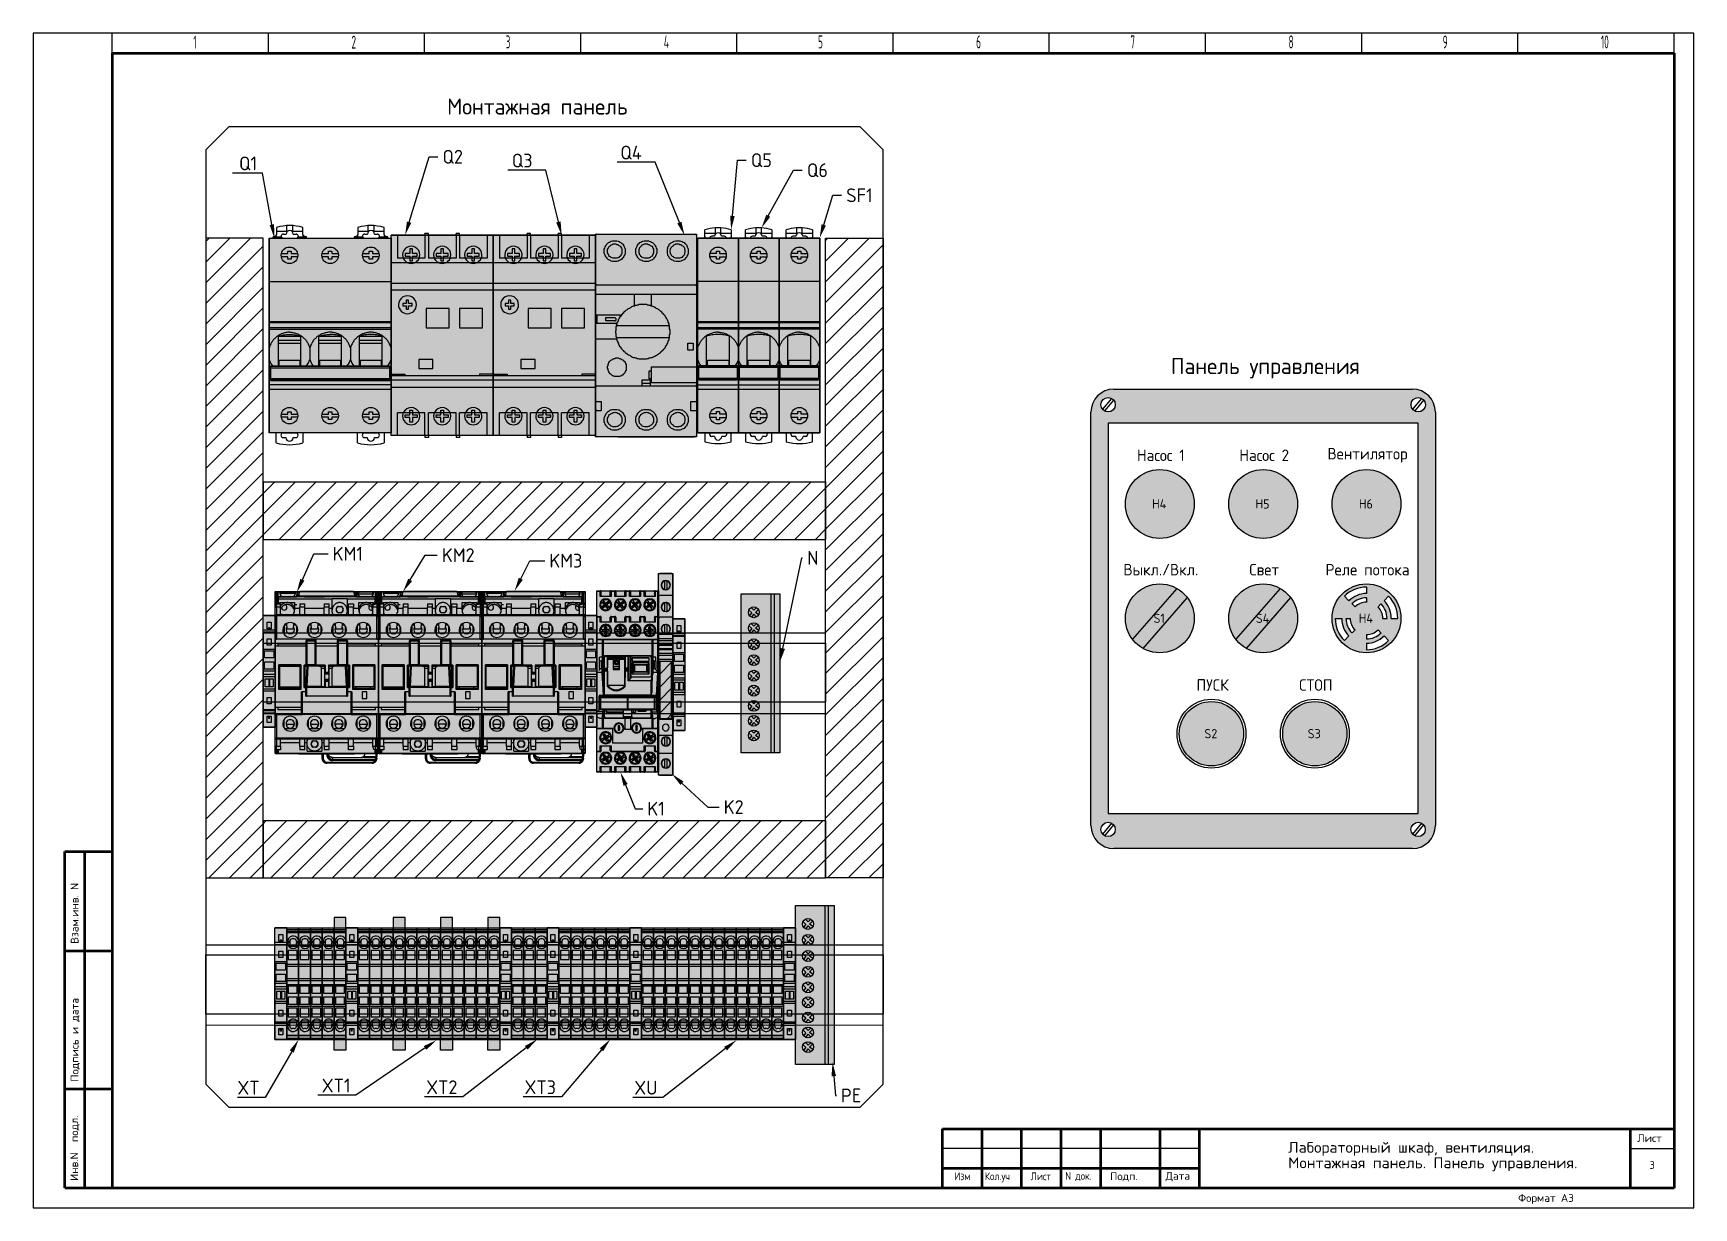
# Model space of a CAD drawing. Extents: x 20 to 1829, y -86 to 701.
# Drawn here: x 1106 to 1829, y -86 to 425 of the extents above; entities that cross this region are included whole.
import ezdxf
from ezdxf import colors
from ezdxf.entities.mleader import LeaderData, LeaderLine
from ezdxf.enums import TextEntityAlignment as Align
from ezdxf.math import Vec2, Vec3

# ---------------------------------------------------------------- set-up
doc = ezdxf.new("R2010")
doc.units = 0
doc.linetypes.add('Caddy_Solid', pattern=[0])
for name, color, linetype in [('100', 7, 'Continuous'), ('CALQUE_1', 160, 'Continuous'), ('Default', 7, 'Continuous'), ('DV1_Default', 7, 'Continuous'), ('DV1_DRAW', 7, 'Continuous'), ('HIDDEN', 7, 'Continuous'), ('MAIN-1', 7, 'Continuous'), ('SYMS', 7, 'Continuous'), ('THICK', 7, 'Continuous'), ('TITLE', 7, 'Continuous')]:
    doc.layers.add(name, color=color, linetype=linetype)
doc.styles.add('Caddy_Vectorfont1n', font='GOST Common.ttf', dxfattribs={"width": 1.1})
doc.styles.add('Caddy_Vectorfont1p', font='GOST Common.ttf', dxfattribs={"width": 0.9})
doc.styles.add('Caddy_Vectorfont5p', font='GOST Common.ttf')
doc.styles.add('ITALIC', font='GOST Common.ttf')
doc.styles.add('SIMPLEX', font='GOST Common.ttf')
doc.styles.get("Standard").update_dxf_attribs({"font": 'GOST Common.ttf'})
pattern_1 = [(45, (-14.827, -493.8804), (-4.490128, 4.490128), [])]

msp = doc.modelspace()

# ---------------------------------------------------------------- texts
at = {"lineweight": 60, "style": 'Caddy_Vectorfont1p', "width": 0.54}
for s, height, p in [('1', 5.64, (1175.95, 418.1)), ('2', 5.64, (1244.81, 418.1)), ('3', 5.64, (1311.95, 418.2)), ('4', 5.64, (1380.81, 418.2)), ('5', 5.64, (1447.95, 418.2)), ('6', 5.64, (1516.81, 418.2)), ('7', 5.64, (1583.95, 418.2)), ('8', 5.64, (1652.81, 418.2)), ('9', 5.64, (1719.95, 418.2)), ('10', 5.638, (1788.81, 418.2))]:
    msp.add_text(s, height=height, dxfattribs=at).set_placement(p)
at = {"layer": '100', "lineweight": 25, "style": 'Caddy_Vectorfont1n', "width": 1.1}
for s, p in [('Взам.инв. N', (1125.96, 28.39)), ('Подпись и дата', (1125.97, -31.6)), ('Инв.N  подл.', (1125.81, -74.78))]:
    msp.add_text(s, height=3.3828, rotation=90, dxfattribs=at).set_placement(p)
at = {"layer": '100', "lineweight": 25, "style": 'Caddy_Vectorfont1n'}
for s, height, width, p in [('Лабораторный шкаф, вентиляция.', 4.7429, 1.1, (1652.66, -62.55)), ('Лист', 3.383, 1.1, (1804.65, -57.83)), ('Монтажная панель. Панель управления.', 4.7429, 1.1, (1652.66, -69.27)), ('Изм', 3.383, 0.913, (1507.32, -74.47)), ('Кол.уч', 3.383, 0.913, (1520.57, -74.45)), ('Лист', 3.383, 0.913, (1540.54, -74.47)), ('N док.', 3.383, 0.913, (1555.55, -74.28)), ('Подп.', 3.383, 1.1, (1575.15, -74.45)), ('Дата', 3.383, 1.1, (1599.28, -74.29)), ('Формат А3', 3.383, 1.1, (1752.77, -83.9))]:
    msp.add_text(s, height=height, dxfattribs=dict(at, width=width)).set_placement(p)
at = {"layer": 'SYMS', "attachment_point": 5, "style": 'Caddy_Vectorfont5p'}
for s, width, gutter_width, heights, insert, char_height in [('Монтажная панель', 139.468, 1, [0.0968], (1325.76, 392.9), 7), ('Панель управления', 139.468, 1, [0.0968], (1642.73, 278.98), 7), ('Насос 1', 35.3691, 1, [0.0968], (1597.21, 241.09), 5), ('Насос 2', 35.3691, 1, [0.0968], (1642.21, 241.09), 5), ('Вентилятор', 35.3691, 1, [0.0968], (1687.21, 241.09), 5), ('H4', 0.8854, 1, [0.735], (1596.49, 219.91), 4), ('H5', 0.8854, 1, [0.735], (1641.49, 219.91), 4), ('H6', 0.8854, 1, [0.735], (1686.49, 219.91), 4), ('Выкл./Вкл.', 35.3691, 1, [0.0968], (1597.21, 191.3), 5), ('Свет', 35.3691, 1, [0.0968], (1642.21, 191.3), 5), ('Реле потока', 63.6614, 6.82, [0.0968], (1687.21, 191.3), 5), ('S1', 0.8854, 1, [0.735], (1596.49, 170.12), 4), ('S4', 0.8854, 1, [0.735], (1641.49, 170.12), 4), ('H4', 0.8854, 1, [0.735], (1686.49, 170.12), 4), ('ПУСК', 35.3691, 1, [0.0968], (1619.71, 141.09), 5), ('СТОП', 35.3691, 1, [0.0968], (1664.71, 141.09), 5), ('S2', 0.8854, 1, [0.735], (1618.99, 119.91), 4), ('S3', 0.8854, 1, [0.735], (1663.99, 119.91), 4)]:
    msp.add_mtext_dynamic_manual_height_columns(s, width=width, gutter_width=gutter_width, heights=heights, dxfattribs=dict(at, insert=insert, char_height=char_height))

# ---------------------------------------------------------------- blocks, each defined once
blk = doc.blocks.new('clipfix_35_5-select__2', base_point=(-147.55, 71.31))
at = {"color": 7, "linetype": 'Continuous'}
for p, q in [((-147.55, 76.46), (-147.55, 71.31)), ((-141.28, 76.46), (-147.55, 76.46)), ((-144.65, 73.03), (-144.65, 74.73)), ((-144.65, 74.73), (-141.75, 74.73)), ((-141.75, 73.03), (-144.65, 73.03)), ((-142.26, 74.08), (-142.39, 74.08)), ((-142.39, 73.68), (-142.39, 74.08)), ((-142.26, 73.68), (-142.39, 73.68)), ((-142.26, 74.08), (-142.26, 73.68)), ((-142.26, 74.08), (-141.75, 74.08)), ((-142.26, 73.68), (-141.75, 73.68)), ((-141.75, 74.73), (-141.75, 74.08)), ((-141.75, 74.08), (-141.75, 73.68)), ((-141.75, 73.68), (-141.75, 73.03)), ((-141.28, 71.31), (-141.28, 76.46)), ((-140.34, 76.46), (-141.28, 76.46)), ((-140.34, 71.31), (-140.34, 76.46)), ((-140.24, 76.46), (-140.34, 76.46)), ((-140.24, 76.46), (-140.24, 71.31)), ((-139.99, 76.46), (-140.24, 76.46)), ((-139.99, 76.46), (-139.99, 71.31)), ((-132.97, 76.46), (-139.99, 76.46)), ((-137.4, 74.73), (-134.7, 74.73)), ((-137.4, 73.03), (-137.4, 74.73)), ((-134.7, 73.03), (-137.4, 73.03)), ((-134.7, 74.73), (-134.7, 73.03)), ((-132.97, 76.46), (-132.25, 76.46)), ((-132.97, 71.31), (-132.97, 76.46)), ((-132.25, 75.88), (-132.25, 76.46)), ((-132.25, 76.46), (-124.25, 76.46)), ((-132.25, 71.88), (-132.25, 75.88)), ((-132.25, 75.88), (-129.1, 75.88)), ((-129.1, 75.88), (-129.1, 71.88)), ((-127.4, 75.88), (-124.25, 75.88)), ((-127.4, 71.88), (-127.4, 75.88)), ((-124.25, 76.46), (-124.25, 75.88)), ((-124.25, 76.46), (-123.53, 76.46)), ((-124.25, 75.88), (-124.25, 71.88)), ((-123.53, 76.46), (-121.86, 76.46)), ((-123.53, 71.31), (-123.53, 76.46)), ((-120.93, 76.46), (-121.86, 76.46)), ((-121.86, 76.46), (-121.86, 71.31)), ((-115.56, 76.46), (-120.93, 76.46)), ((-120.93, 76.46), (-120.93, 71.31)), ((-120.02, 75.63), (-116.57, 75.63)), ((-120.02, 74.08), (-120.02, 75.63)), ((-120.02, 74.08), (-116.57, 74.08)), ((-120.02, 73.68), (-120.02, 74.08)), ((-120.02, 73.68), (-116.57, 73.68)), ((-120.02, 72.13), (-120.02, 73.68)), ((-116.57, 75.63), (-116.57, 74.08)), ((-116.57, 74.08), (-116.57, 73.68)), ((-116.57, 73.68), (-116.57, 72.13)), ((-115.56, 76.46), (-115.56, 71.31)), ((-114.74, 76.46), (-115.56, 76.46)), ((-114.74, 71.31), (-114.74, 76.46)), ((-114.74, 76.46), (-106.51, 76.46)), ((-111.8, 74.73), (-109.1, 74.73)), ((-111.8, 73.03), (-111.8, 74.73)), ((-109.1, 73.03), (-111.8, 73.03)), ((-109.1, 74.73), (-109.1, 73.03)), ((-106.51, 76.46), (-106.51, 71.31)), ((-106.51, 76.46), (-106.25, 76.46)), ((-106.25, 71.31), (-106.25, 76.46)), ((-106.25, 76.46), (-106.15, 76.46)), ((-105.21, 76.46), (-106.15, 76.46)), ((-106.15, 71.31), (-106.15, 76.46)), ((-105.21, 76.46), (-98.95, 76.46)), ((-105.21, 71.31), (-105.21, 76.46)), ((-103.7, 74.08), (-103.7, 74.73)), ((-103.7, 74.73), (-101, 74.73)), ((-103.7, 73.68), (-103.7, 74.08)), ((-103.7, 74.08), (-103.36, 74.08)), ((-103.7, 73.68), (-103.36, 73.68)), ((-103.7, 73.03), (-103.7, 73.68)), ((-101, 73.03), (-103.7, 73.03)), ((-103.36, 74.08), (-103.36, 73.68)), ((-102.66, 74.08), (-103.36, 74.08)), ((-102.66, 73.68), (-103.36, 73.68)), ((-102.66, 74.08), (-102.66, 73.68)), ((-101, 74.73), (-101, 73.03)), ((-98.95, 71.31), (-98.95, 76.46)), ((-141.28, 71.31), (-147.55, 71.31)), ((-140.34, 71.31), (-141.28, 71.31)), ((-140.24, 71.31), (-140.34, 71.31)), ((-139.99, 71.31), (-140.24, 71.31)), ((-132.97, 71.31), (-139.99, 71.31)), ((-132.97, 71.31), (-132.25, 71.31)), ((-129.1, 71.88), (-132.25, 71.88)), ((-132.25, 71.31), (-132.25, 71.88)), ((-132.25, 71.31), (-124.25, 71.31)), ((-124.25, 71.88), (-127.4, 71.88)), ((-124.25, 71.88), (-124.25, 71.31)), ((-124.25, 71.31), (-123.53, 71.31)), ((-123.53, 71.31), (-121.86, 71.31)), ((-121.86, 71.31), (-120.93, 71.31)), ((-120.93, 71.31), (-115.56, 71.31)), ((-116.57, 72.13), (-120.02, 72.13)), ((-115.56, 71.31), (-114.74, 71.31)), ((-114.74, 71.31), (-106.51, 71.31)), ((-106.51, 71.31), (-106.25, 71.31)), ((-106.25, 71.31), (-106.15, 71.31)), ((-105.21, 71.31), (-106.15, 71.31)), ((-105.21, 71.31), (-98.95, 71.31))]:
    blk.add_line(p, q, dxfattribs=at)
blk = doc.blocks.new('SE')
at = {"layer": 'DV1_Default', "linetype": 'Continuous'}
h = blk.add_hatch(dxfattribs=at)
h.set_pattern_fill('LINE', scale=1.25984, angle=45, style=0)
h.paths.add_polyline_path([(55.08, 163.68), (55.08, 138.59), (60.08, 138.59), (60.08, 163.68)])
at = {"layer": 'DV1_Default', "color": 7, "linetype": 'Continuous'}
for p, q in [((54.48, 191.83), (54.48, 201.38)), ((60.18, 201.88), (54.98, 201.88)), ((57.15, 194.93), (57.15, 198.63)), ((58.01, 198.63), (58.01, 194.93)), ((60.68, 191.83), (60.68, 201.38)), ((54.48, 182.28), (54.48, 191.83)), ((60.18, 192.33), (54.98, 192.33)), ((57.15, 185.38), (57.15, 189.08)), ((58.01, 189.08), (58.01, 185.38)), ((60.68, 182.28), (60.68, 191.83)), ((54.48, 174.58), (54.48, 182.28)), ((60.18, 182.78), (54.98, 182.78)), ((60.68, 174.58), (60.68, 182.28)), ((54.48, 174.34), (54.48, 174.58)), ((54.48, 172.34), (54.48, 174.34)), ((54.58, 174.78), (54.58, 175.28)), ((60.58, 175.28), (54.58, 175.28)), ((54.58, 173.61), (54.58, 174.78)), ((54.58, 172.68), (54.58, 173.61)), ((54.58, 173.61), (60.58, 173.61)), ((57.15, 175.83), (57.15, 179.53)), ((58.01, 179.53), (58.01, 175.83)), ((60.58, 174.78), (60.58, 175.28)), ((60.58, 173.61), (60.58, 174.78)), ((60.58, 172.68), (60.58, 173.61)), ((60.68, 174.34), (60.68, 174.58)), ((60.68, 172.34), (60.68, 174.34)), ((54.48, 167.84), (54.48, 172.34)), ((54.48, 165.34), (54.48, 167.84)), ((54.58, 171.13), (54.58, 172.68)), ((54.58, 172.68), (54.58, 172.68)), ((54.58, 172.68), (60.58, 172.68)), ((54.58, 172.68), (60.58, 172.68)), ((54.58, 170.63), (54.58, 171.13)), ((54.58, 171.13), (60.58, 171.13)), ((54.58, 170.63), (54.58, 170.63)), ((54.58, 169.23), (54.58, 170.63)), ((54.58, 170.63), (60.58, 170.63)), ((54.58, 170.63), (60.58, 170.63)), ((54.58, 168.73), (54.58, 169.23)), ((54.58, 169.23), (60.58, 169.23)), ((54.58, 168.73), (54.58, 168.73)), ((54.58, 167.18), (54.58, 168.73)), ((54.58, 168.73), (60.58, 168.73)), ((54.58, 168.73), (60.58, 168.73)), ((54.58, 166.25), (54.58, 167.18)), ((54.58, 167.18), (60.58, 167.18)), ((60.58, 172.68), (60.58, 172.68)), ((60.58, 171.13), (60.58, 172.68)), ((60.58, 170.63), (60.58, 171.13)), ((60.58, 170.63), (60.58, 170.63)), ((60.58, 169.23), (60.58, 170.63)), ((60.58, 168.73), (60.58, 169.23)), ((60.58, 168.73), (60.58, 168.73)), ((60.58, 167.18), (60.58, 168.73)), ((60.58, 166.25), (60.58, 167.18)), ((60.68, 167.84), (60.68, 172.34)), ((60.68, 165.34), (60.68, 167.84)), ((54.48, 139.79), (54.48, 165.34)), ((54.58, 164.48), (54.58, 166.25)), ((54.58, 166.25), (60.58, 166.25)), ((54.58, 164.18), (54.58, 164.48)), ((54.58, 164.48), (60.58, 164.48)), ((54.58, 163.68), (54.58, 164.18)), ((54.58, 163.68), (54.58, 163.68)), ((54.58, 163.68), (60.58, 163.68)), ((54.58, 163.68), (60.58, 163.68)), ((60.58, 164.48), (60.58, 166.25)), ((60.58, 164.18), (60.58, 164.48)), ((60.58, 163.68), (60.58, 164.18)), ((60.58, 163.68), (60.58, 163.68)), ((60.68, 139.79), (60.68, 165.34)), ((54.48, 131.79), (54.48, 139.79)), ((54.48, 139.79), (54.98, 139.79)), ((54.98, 138.29), (54.98, 139.79)), ((60.18, 138.29), (54.98, 138.29)), ((60.18, 139.79), (60.68, 139.79)), ((60.18, 139.79), (60.18, 138.29)), ((60.68, 131.79), (60.68, 139.79)), ((54.48, 124.09), (54.48, 131.79)), ((60.18, 131.29), (54.98, 131.29)), ((57.15, 126.84), (57.15, 130.54)), ((58.01, 130.54), (58.01, 126.84)), ((60.68, 124.09), (60.68, 131.79)), ((54.48, 114.54), (54.48, 124.09)), ((54.98, 123.59), (60.18, 123.59)), ((60.68, 114.54), (60.68, 124.09)), ((57.15, 117.29), (57.15, 120.99)), ((58.01, 120.99), (58.01, 117.29)), ((54.98, 114.04), (60.18, 114.04)), ((60.18, 114.04), (54.98, 114.04)), ((54.98, 114.04), (54.98, 114.04)), ((60.18, 114.04), (60.18, 114.04))]:
    blk.add_line(p, q, dxfattribs=at)
for centre, radius, start, end in [((54.98, 201.38), 0.5, 90, 180), ((57.58, 196.78), 2, 90, 270), ((57.58, 196.78), 1.9, 103.08026, 180), ((57.58, 196.78), 1.9, 180, 256.91974), ((57.58, 196.78), 1.9, 76.91972, 103.08026), ((57.58, 196.78), 2, 311.749, 90), ((57.58, 196.78), 2, 270, 311.749), ((57.58, 196.78), 1.9, 0, 76.91974), ((57.58, 196.78), 1.9, 283.08026, 0), ((60.18, 201.38), 0.5, 0, 90), ((54.98, 191.83), 0.5, 90, 180), ((57.58, 187.23), 2, 90, 269.99999), ((57.58, 187.23), 1.9, 103.08026, 180), ((57.58, 196.78), 1.9, 256.91972, 283.08026), ((57.58, 187.23), 1.9, 76.91972, 103.08026), ((57.58, 187.23), 2, 269.99999, 90), ((57.58, 187.23), 1.9, 0, 76.91974), ((60.18, 191.83), 0.5, 0, 90), ((54.98, 182.28), 0.5, 90, 180), ((57.58, 187.23), 1.9, 180, 256.91974), ((57.58, 187.23), 1.9, 256.91972, 283.08026), ((57.58, 187.23), 1.9, 283.08026, 0), ((60.18, 182.28), 0.5, 0, 90), ((57.58, 177.68), 2, 90, 269.99999), ((57.58, 177.68), 1.9, 103.08026, 180), ((57.58, 177.68), 1.9, 180, 256.91974), ((57.58, 177.68), 1.9, 76.91972, 103.08026), ((57.58, 177.68), 1.9, 256.91972, 283.08026), ((57.58, 177.68), 2, 269.99999, 90), ((57.58, 177.68), 1.9, 0, 76.91974), ((57.58, 177.68), 1.9, 283.08026, 0), ((54.98, 131.79), 0.5, 179.99999, 270), ((57.58, 128.69), 2, 89.99999, 270), ((57.58, 128.69), 1.9, 103.08026, 180), ((57.58, 134.79), 1.5, 0, 180), ((57.58, 134.79), 1.5, 180, 270), ((57.58, 128.69), 1.9, 76.91972, 103.08026), ((57.58, 134.79), 1.5, 270, 0), ((57.58, 128.69), 2, 270, 89.99999), ((57.58, 128.69), 1.9, 0, 76.91974), ((60.18, 131.79), 0.5, 270, 0), ((54.98, 124.09), 0.5, 179.99999, 270), ((57.58, 128.69), 1.9, 180, 256.91974), ((57.58, 128.69), 1.9, 256.91972, 283.08026), ((57.58, 128.69), 1.9, 283.08026, 0), ((60.18, 124.09), 0.5, 270, 0), ((57.58, 119.14), 2, 89.99999, 270), ((57.58, 119.14), 1.9, 103.08026, 180), ((57.58, 119.14), 1.9, 180, 256.91974), ((57.58, 119.14), 1.9, 76.91972, 103.08026), ((57.58, 119.14), 1.9, 256.91972, 283.08026), ((57.58, 119.14), 2, 270, 89.99999), ((57.58, 119.14), 1.9, 0, 76.91974), ((57.58, 119.14), 1.9, 283.08026, 0), ((54.98, 114.54), 0.5, 179.99999, 270), ((54.98, 114.54), 0.5, 179.99999, 270), ((60.18, 114.54), 0.5, 270, 0), ((60.18, 114.54), 0.5, 270, 0)]:
    blk.add_arc(centre, radius, start, end, dxfattribs=at)
at = {"layer": 'DV1_DRAW', "color": 7, "linetype": 'Continuous'}
for p, q in [((55.08, 138.59), (55.08, 163.68)), ((60.08, 138.59), (60.08, 163.68)), ((60.08, 138.59), (55.08, 138.59))]:
    blk.add_line(p, q, dxfattribs=at)
blk = doc.blocks.new('ST_2_5-select__2', base_point=(-161.48, 74.58))
at = {"color": 7, "linetype": 'Continuous'}
for p, q in [((-161.48, 79.73), (-161.48, 74.58)), ((-160.84, 79.73), (-161.48, 79.73)), ((-160.84, 79.73), (-160.84, 74.58)), ((-159.88, 79.73), (-160.84, 79.73)), ((-159.88, 74.58), (-159.88, 79.73)), ((-159.78, 79.73), (-159.88, 79.73)), ((-159.78, 79.73), (-159.78, 74.58)), ((-159.52, 79.73), (-159.78, 79.73)), ((-159.52, 79.73), (-159.52, 74.58)), ((-146.9, 79.73), (-159.52, 79.73)), ((-146.9, 79.73), (-146.9, 74.58)), ((-146.18, 79.73), (-146.9, 79.73)), ((-138.18, 79.73), (-146.18, 79.73)), ((-146.18, 79.16), (-146.18, 79.73)), ((-137.47, 79.73), (-138.18, 79.73)), ((-138.18, 79.16), (-138.18, 79.73)), ((-137.47, 79.73), (-137.47, 74.58)), ((-135.79, 79.73), (-137.47, 79.73)), ((-135.79, 79.73), (-135.79, 74.58)), ((-134.87, 79.73), (-135.79, 79.73)), ((-134.87, 79.73), (-134.87, 74.58)), ((-129.6, 79.73), (-134.87, 79.73)), ((-129.6, 79.73), (-129.6, 74.58)), ((-128.67, 79.73), (-129.6, 79.73)), ((-128.67, 79.73), (-128.67, 74.58)), ((-114.84, 79.73), (-128.67, 79.73)), ((-114.84, 79.73), (-114.84, 74.58)), ((-114.59, 79.73), (-114.84, 79.73)), ((-114.59, 79.73), (-114.59, 74.58)), ((-114.49, 79.73), (-114.59, 79.73)), ((-114.49, 74.58), (-114.49, 79.73)), ((-113.52, 79.73), (-114.49, 79.73)), ((-113.52, 79.73), (-113.52, 74.58)), ((-112.88, 79.73), (-113.52, 79.73)), ((-112.88, 79.73), (-112.88, 74.58)), ((-160.84, 74.58), (-161.48, 74.58)), ((-159.88, 74.58), (-160.84, 74.58)), ((-159.88, 74.58), (-159.78, 74.58)), ((-159.78, 74.58), (-159.52, 74.58)), ((-156.56, 74.58), (-159.52, 74.58)), ((-156.68, 76.53), (-156.68, 77.43)), ((-156.56, 74.58), (-156.56, 74.8)), ((-156.56, 74.58), (-155.56, 74.58)), ((-155.68, 78.43), (-155.56, 78.43)), ((-155.56, 75.53), (-155.68, 75.53)), ((-155.56, 79.38), (-154.96, 79.38)), ((-155.56, 78.43), (-154.96, 78.43)), ((-155.56, 75.53), (-154.96, 75.53)), ((-154.96, 74.58), (-155.56, 74.58)), ((-154.96, 78.43), (-154.03, 78.43)), ((-154.03, 75.53), (-154.96, 75.53)), ((-154.96, 74.58), (-153.96, 74.58)), ((-154.03, 78.43), (-154.03, 75.53)), ((-154.03, 78.43), (-153.41, 78.43)), ((-153.41, 75.53), (-154.03, 75.53)), ((-153.96, 74.58), (-153.96, 74.8)), ((-146.9, 74.58), (-153.96, 74.58)), ((-153.41, 78.43), (-153.41, 78.58)), ((-153.41, 75.53), (-153.41, 78.43)), ((-153.41, 75.38), (-153.41, 75.53)), ((-151.58, 79.08), (-151.58, 75.28)), ((-147.78, 79.08), (-151.58, 79.08)), ((-151.58, 75.28), (-147.78, 75.28)), ((-147.78, 75.28), (-147.78, 79.08)), ((-146.18, 74.58), (-146.9, 74.58)), ((-146.18, 75.16), (-146.18, 79.16)), ((-143.03, 79.16), (-146.18, 79.16)), ((-146.18, 74.58), (-146.18, 75.16)), ((-146.18, 75.16), (-143.03, 75.16)), ((-138.18, 74.58), (-146.18, 74.58)), ((-143.03, 75.16), (-143.03, 79.16)), ((-141.33, 79.16), (-141.33, 75.16)), ((-138.18, 79.16), (-141.33, 79.16)), ((-141.33, 75.16), (-138.18, 75.16)), ((-138.18, 75.16), (-138.18, 79.16)), ((-138.18, 74.58), (-138.18, 75.16)), ((-137.47, 74.58), (-138.18, 74.58)), ((-135.79, 74.58), (-137.47, 74.58)), ((-135.79, 74.58), (-134.87, 74.58)), ((-129.6, 74.58), (-134.87, 74.58)), ((-129.6, 74.58), (-128.67, 74.58)), ((-128.67, 74.58), (-120.41, 74.58)), ((-122.78, 79.08), (-126.58, 79.08)), ((-126.58, 79.08), (-126.58, 75.28)), ((-126.58, 75.28), (-122.78, 75.28)), ((-122.78, 75.28), (-122.78, 79.08)), ((-120.96, 78.43), (-120.96, 78.58)), ((-120.96, 75.53), (-120.96, 78.43)), ((-120.33, 78.43), (-120.96, 78.43)), ((-120.96, 75.38), (-120.96, 75.53)), ((-120.96, 75.53), (-120.33, 75.53)), ((-120.41, 74.58), (-120.41, 74.8)), ((-120.41, 74.58), (-119.41, 74.58)), ((-120.33, 78.43), (-120.33, 75.53)), ((-119.41, 78.43), (-120.33, 78.43)), ((-120.33, 75.53), (-119.41, 75.53)), ((-118.81, 79.38), (-119.41, 79.38)), ((-118.81, 78.43), (-119.41, 78.43)), ((-118.81, 75.53), (-119.41, 75.53)), ((-119.41, 74.58), (-118.81, 74.58)), ((-118.68, 78.43), (-118.81, 78.43)), ((-118.81, 75.53), (-118.68, 75.53)), ((-117.81, 74.58), (-118.81, 74.58)), ((-117.81, 74.58), (-117.81, 74.8)), ((-117.81, 74.58), (-114.84, 74.58)), ((-117.68, 76.53), (-117.68, 77.43)), ((-114.59, 74.58), (-114.84, 74.58)), ((-114.49, 74.58), (-114.59, 74.58)), ((-113.52, 74.58), (-114.49, 74.58)), ((-113.52, 74.58), (-112.88, 74.58))]:
    blk.add_line(p, q, dxfattribs=at)
at = {"color": 2, "linetype": 'Continuous'}
for p, q in [((-155.56, 78.43), (-155.56, 79.38)), ((-155.56, 75.53), (-155.56, 74.58)), ((-154.96, 78.43), (-154.96, 79.38)), ((-154.96, 75.53), (-154.96, 74.58)), ((-119.41, 78.43), (-119.41, 79.38)), ((-119.41, 75.53), (-119.41, 74.58)), ((-118.81, 78.43), (-118.81, 79.38)), ((-118.81, 75.53), (-118.81, 74.58))]:
    blk.add_line(p, q, dxfattribs=at)
at = {"color": 7, "linetype": 'Continuous'}
for centre, radius, start, end in [((-155.56, 76.98), 2.4, 90, 245.37568), ((-155.68, 77.43), 1, 90, 180), ((-155.68, 76.53), 1, 180, 270), ((-155.56, 76.98), 2.4, 245.37568, 270), ((-154.96, 76.98), 2.4, 45.3088, 90), ((-154.96, 76.98), 2.4, 270, 294.62432), ((-154.96, 76.98), 2.4, 294.62432, 314.6912), ((-154.96, 76.98), 2.4, 314.6912, 45.3088), ((-119.41, 76.98), 2.4, 134.6912, 225.3088), ((-119.41, 76.98), 2.4, 90, 134.6912), ((-119.41, 76.98), 2.4, 225.3088, 245.37568), ((-119.41, 76.98), 2.4, 245.37568, 270), ((-118.81, 76.98), 2.4, 294.62432, 90), ((-118.81, 76.98), 2.4, 270, 294.62432), ((-118.68, 77.43), 1, 360, 90), ((-118.68, 76.53), 1, 270, 360)]:
    blk.add_arc(centre, radius, start, end, dxfattribs=at)
for points in [[(-153.27, 78.69), (-153.31, 78.66), (-153.34, 78.63), (-153.37, 78.61), (-153.41, 78.58)], [(-153.27, 75.27), (-153.31, 75.3), (-153.34, 75.33), (-153.37, 75.35), (-153.41, 75.38)], [(-121.1, 78.69), (-121.06, 78.66), (-121.03, 78.63), (-120.99, 78.61), (-120.96, 78.58)], [(-121.1, 75.27), (-121.06, 75.3), (-121.03, 75.33), (-120.99, 75.35), (-120.96, 75.38)]]:
    blk.add_spline(points, degree=3, dxfattribs=at)
blk = doc.blocks.new('wd_tb')
at = {"layer": 'TITLE', "color": 1, "style": 'ITALIC'}
for tag, p in [('DWG#', (377.5, 6.5)), ('TITLE#1', (133.27, -3.8)), ('TITLE#2', (163.84, -3.8)), ('TITLE#3', (197.71, -3.8))]:
    blk.add_attdef(tag, text='', height=2, dxfattribs=at).set_placement(p, align=Align.CENTER)
at = {"layer": 'TITLE', "color": 1, "style": 'SIMPLEX'}
blk.add_attdef('CAD#', (-14.33, 3.62), '', height=1.25, rotation=90, dxfattribs=at)
at = {"layer": 'TITLE', "color": 1}
for tag, p, height, style in [('JOB#', (277.8, 5.56), 2, 'ITALIC'), ('ENGINEER', (9.37, -2.98), 1.25, 'ITALIC'), ('CHKDBY', (40.35, -2.98), 1.25, 'ITALIC'), ('DRAWNBY', (70.5, -3.39), 1.25, 'ITALIC'), ('DATE', (98.17, -3.8), 1.25, 'SIMPLEX'), ('SHTS', (385.36, -3.42), 2, 'ITALIC')]:
    blk.add_attdef(tag, p, '', height=height, dxfattribs=dict(at, style=style))
at = {"layer": 'TITLE', "color": 1, "style": 'ITALIC'}
blk.add_attdef('SH#', text='', height=2, dxfattribs=at).set_placement((391.86, 4.83), align=Align.RIGHT)
at = {"layer": 'TITLE', "color": 7, "flags": 9}
blk.add_attdef('WD_TB', (-0.02, 0.56), '', height=1.57, dxfattribs=at)
at = {"layer": 'TITLE', "color": 1, "style": 'ITALIC', "flags": 3}
blk.add_attdef('TITLE#4', text='', height=2, dxfattribs=at).set_placement((230.75, -4.22), align=Align.CENTER)

# ---------------------------------------------------------------- hatches: boundary and pattern name
at = {"layer": 'SYMS', "true_color": 0x8fbdb9}
h = msp.add_hatch(dxfattribs=at)
h.set_pattern_fill('ANSI31', color=253, scale=2)
h.set_pattern_definition(pattern_1)
h.paths.add_polyline_path([(1206.35, 335.62), (1181.35, 335.62), (1181.35, 57.09), (1206.35, 57.09)])
h = msp.add_hatch(color=253, dxfattribs=at)
h.dxf.hatch_style = 1
h.paths.add_polyline_path([(1262.07, 335.63), (1208.97, 335.63), (1208.97, 250.83), (1262.07, 250.83)])
h = msp.add_hatch(color=253, dxfattribs=at)
h.dxf.hatch_style = 1
h.paths.add_polyline_path([(1262.07, 249.63), (1306.57, 249.63), (1306.57, 336.83), (1262.07, 336.83)])
h = msp.add_hatch(color=253, dxfattribs=at)
h.dxf.hatch_style = 1
h.paths.add_polyline_path([(1306.57, 249.63), (1351.07, 249.63), (1351.07, 336.83), (1306.57, 336.83)])
h = msp.add_hatch(color=253, dxfattribs=at)
h.dxf.hatch_style = 1
h.paths.add_polyline_path([(1351.07, 249.16), (1395.04, 249.16), (1395.04, 337.31), (1351.07, 337.31)])
h = msp.add_hatch(color=253, dxfattribs=at)
h.dxf.hatch_style = 1
h.paths.add_polyline_path([(1413.27, 335.63), (1395.57, 335.63), (1395.57, 250.83), (1413.27, 250.83)])
h = msp.add_hatch(color=253, dxfattribs=at)
h.dxf.hatch_style = 1
h.paths.add_polyline_path([(1430.97, 335.63), (1413.27, 335.63), (1413.27, 250.83), (1430.97, 250.83)])
h = msp.add_hatch(color=253, dxfattribs=at)
h.dxf.hatch_style = 1
h.paths.add_polyline_path([(1448.67, 335.63), (1430.97, 335.63), (1430.97, 250.83), (1448.67, 250.83)])
h = msp.add_hatch(dxfattribs=at)
h.set_pattern_fill('ANSI31', color=253, scale=2)
h.set_pattern_definition(pattern_1)
h.paths.add_polyline_path([(1476.24, 335.63), (1451.24, 335.63), (1451.24, 163.74), (1451.27, 163.74), (1451.27, 128.74), (1451.24, 57.09), (1476.24, 57.09)])
at = {"layer": 'SYMS', "true_color": 0xc7c8ca}
h = msp.add_hatch(color=9, dxfattribs=at)
h.dxf.hatch_style = 1
h.paths.add_polyline_path([(1576.76, 269.89, 0.414214), (1566.76, 259.89), (1566.76, 79.89, 0.414214), (1576.76, 69.89), (1706.76, 69.89, 0.414214), (1716.76, 79.89), (1716.76, 259.89, 0.414214), (1706.76, 269.89)])
h.paths.add_polyline_path([(1709.26, 255.09), (1709.26, 85.09), (1574.26, 85.09), (1574.26, 255.09)], flags=16)
h.paths.add_polyline_path([(1611.76, 219.89, -1), (1581.76, 219.89, -1)], flags=0)
h.paths.add_polyline_path([(1571.14, 263.09, -1), (1577.38, 263.09, -1)], flags=16)
h.paths.add_polyline_path([(1656.76, 219.89, -1), (1626.76, 219.89, -1)], flags=0)
h.paths.add_polyline_path([(1701.76, 219.89, -1), (1671.76, 219.89, -1)], flags=0)
h.paths.add_polyline_path([(1611.76, 170.09, -1), (1581.76, 170.09, -1)], flags=0)
h.paths.add_polyline_path([(1656.76, 170.09, -1), (1626.76, 170.09, -1)], flags=0)
h.paths.add_polyline_path([(1712.38, 263.09, -1), (1706.14, 263.09, -1)], flags=16)
h.paths.add_polyline_path([(1701.76, 170.09, -1), (1671.76, 170.09, -1)], flags=0)
h.paths.add_polyline_path([(1686.76, 183.72), (1686.76, 180.9, 0.198912), (1679.12, 177.74), (1677.13, 179.73, -0.198912)], flags=0)
h.paths.add_polyline_path([(1686.76, 179.02), (1686.76, 177.17, 0.198912), (1681.76, 175.1), (1680.45, 176.41, -0.198912)], flags=0)
h.paths.add_polyline_path([(1673.13, 170.09), (1675.95, 170.09, 0.198912), (1679.12, 162.45), (1677.13, 160.46, -0.198912)], flags=0)
h.paths.add_polyline_path([(1677.84, 170.09), (1679.68, 170.09, 0.198912), (1681.76, 165.09), (1680.45, 163.78, -0.198912)], flags=0)
h.paths.add_polyline_path([(1696.4, 179.73, -0.198912), (1700.39, 170.09), (1697.57, 170.09, 0.198912), (1694.41, 177.74)], flags=0)
h.paths.add_polyline_path([(1693.07, 176.41, -0.198912), (1695.69, 170.09), (1693.84, 170.09, 0.198912), (1691.77, 175.1)], flags=0)
h.paths.add_polyline_path([(1686.76, 163.02, 0.198912), (1691.77, 165.09), (1693.07, 163.78, -0.198912), (1686.76, 161.17)], flags=0)
h.paths.add_polyline_path([(1686.76, 159.29, 0.198912), (1694.41, 162.45), (1696.4, 160.46, -0.198912), (1686.76, 156.46)], flags=0)
h.paths.add_polyline_path([(1634.26, 119.89, -1), (1604.26, 119.89, -1)], flags=0)
h.paths.add_polyline_path([(1633.26, 119.89, -1), (1605.26, 119.89, -1)], flags=0)
h.paths.add_polyline_path([(1679.26, 119.89, -1), (1649.26, 119.89, -1)], flags=0)
h.paths.add_polyline_path([(1678.26, 119.89, -1), (1650.26, 119.89, -1)], flags=0)
h.paths.add_polyline_path([(1577.37, 78.2, -1), (1571.13, 78.2, -1)], flags=16)
h.paths.add_polyline_path([(1712.37, 78.2, -1), (1706.13, 78.2, -1)], flags=16)
h.paths.add_polyline_path([(1655.71, 135.83), (1673.71, 135.83), (1673.71, 146.85), (1655.71, 146.85)], flags=8)
h.paths.add_polyline_path([(1610.71, 135.83), (1628.71, 135.83), (1628.71, 146.85), (1610.71, 146.85)], flags=8)
h.paths.add_polyline_path([(1666.6, 186.04), (1707.81, 186.04), (1707.81, 197.06), (1666.6, 197.06)], flags=8)
h.paths.add_polyline_path([(1633.46, 186.04), (1650.96, 186.04), (1650.96, 197.06), (1633.46, 197.06)], flags=8)
h.paths.add_polyline_path([(1579.71, 186.04), (1614.71, 186.04), (1614.71, 197.06), (1579.71, 197.06)], flags=8)
h.paths.add_polyline_path([(1667.21, 236.58), (1707.21, 236.58), (1707.21, 247.6), (1667.21, 247.6)], flags=8)
h.paths.add_polyline_path([(1629.6, 235.83), (1654.81, 235.83), (1654.81, 246.85), (1629.6, 246.85)], flags=8)
h.paths.add_polyline_path([(1585.1, 235.83), (1609.31, 235.83), (1609.31, 246.85), (1585.1, 246.85)], flags=8)
h.paths.add_polyline_path([(1659.99, 115.7), (1667.99, 115.7), (1667.99, 124.52), (1659.99, 124.52)], flags=8)
h.paths.add_polyline_path([(1614.99, 115.7), (1622.99, 115.7), (1622.99, 124.52), (1614.99, 124.52)], flags=8)
h.paths.add_polyline_path([(1682.29, 165.91), (1690.69, 165.91), (1690.69, 174.73), (1682.29, 174.73)], flags=8)
h.paths.add_polyline_path([(1637.29, 165.91), (1645.69, 165.91), (1645.69, 174.73), (1637.29, 174.73)], flags=8)
h.paths.add_polyline_path([(1592.89, 165.91), (1600.09, 165.91), (1600.09, 174.73), (1592.89, 174.73)], flags=8)
h.paths.add_polyline_path([(1682.49, 215.7), (1690.49, 215.7), (1690.49, 224.52), (1682.49, 224.52)], flags=8)
h.paths.add_polyline_path([(1637.49, 215.7), (1645.49, 215.7), (1645.49, 224.52), (1637.49, 224.52)], flags=8)
h.paths.add_polyline_path([(1592.29, 215.7), (1600.69, 215.7), (1600.69, 224.52), (1592.29, 224.52)], flags=8)
at = {"layer": 'SYMS', "true_color": 0x58ba48}
h = msp.add_hatch(color=85, dxfattribs=at)
h.dxf.hatch_style = 1
h.paths.add_polyline_path([(1611.76, 219.89, 1), (1581.76, 219.89, 1)])
h.paths.add_polyline_path([(1656.76, 219.89, 1), (1626.76, 219.89, 1)])
h.paths.add_polyline_path([(1701.76, 219.89, 1), (1671.76, 219.89, 1)])
h.paths.add_polyline_path([(1592.29, 215.7), (1600.69, 215.7), (1600.69, 224.52), (1592.29, 224.52)], flags=24)
h.paths.add_polyline_path([(1637.49, 215.7), (1645.49, 215.7), (1645.49, 224.52), (1637.49, 224.52)], flags=24)
h.paths.add_polyline_path([(1682.49, 215.7), (1690.49, 215.7), (1690.49, 224.52), (1682.49, 224.52)], flags=24)
at = {"layer": 'SYMS', "true_color": 0x8fbdb9}
h = msp.add_hatch(dxfattribs=at)
h.set_pattern_fill('ANSI31', color=253, scale=2)
h.set_pattern_definition(pattern_1)
h.paths.add_polyline_path([(1206.35, 229.47), (1206.35, 204.47), (1451.24, 204.47), (1451.24, 229.47)])
h = msp.add_hatch(color=253, dxfattribs=at)
h.dxf.hatch_style = 1
h.paths.add_polyline_path([(1384.76, 189.67), (1378.55, 189.67), (1378.55, 101.83), (1384.76, 101.83)])
h = msp.add_hatch(color=253, dxfattribs=at)
h.dxf.hatch_style = 1
h.paths.add_polyline_path([(1211.54, 111.23), (1256.52, 111.23), (1256.52, 181.73), (1211.54, 181.73)])
h = msp.add_hatch(color=253, dxfattribs=at)
h.dxf.hatch_style = 1
h.paths.add_polyline_path([(1256.53, 111.23), (1301.5, 111.23), (1301.5, 181.73), (1256.53, 181.73)])
h = msp.add_hatch(color=253, dxfattribs=at)
h.dxf.hatch_style = 1
h.paths.add_polyline_path([(1301.52, 111.23), (1346.49, 111.23), (1346.49, 181.73), (1301.52, 181.73)])
h = msp.add_hatch(color=253, dxfattribs=at)
h.dxf.hatch_style = 1
h.paths.add_polyline_path([(1351.65, 103.15), (1378.55, 103.15), (1378.55, 182.15), (1351.65, 182.15)])
h = msp.add_hatch(color=253, dxfattribs=at)
h.dxf.hatch_style = 1
h.paths.add_polyline_path([(1431.35, 180.82), (1414.52, 180.82), (1414.52, 111.5), (1431.35, 111.5)])
at = {"layer": 'SYMS', "true_color": 0xc7c8ca}
h = msp.add_hatch(color=9, dxfattribs=at)
h.dxf.hatch_style = 1
h.paths.add_polyline_path([(1604.17, 183.14, 0.575075), (1581.76, 170.09, 0.164283), (1584.83, 161)])
h.paths.add_polyline_path([(1608.69, 179.19), (1589.35, 157.05, 0.575075), (1611.76, 170.09, 0.164283)])
h.paths.add_polyline_path([(1608.69, 179.19, 0.101021), (1604.17, 183.14), (1584.83, 161, 0.101021), (1589.35, 157.05)])
h.paths.add_polyline_path([(1653.69, 179.19, 0.101021), (1649.17, 183.14), (1629.83, 161, 0.101021), (1634.35, 157.05)])
h.paths.add_polyline_path([(1649.17, 183.14, 0.575075), (1626.76, 170.09, 0.164283), (1629.83, 161)])
h.paths.add_polyline_path([(1656.76, 170.09, 0.164283), (1653.69, 179.19), (1634.35, 157.05, 0.575075)])
h.paths.add_polyline_path([(1592.89, 165.91), (1600.09, 165.91), (1600.09, 174.73), (1592.89, 174.73)], flags=24)
h.paths.add_polyline_path([(1637.29, 165.91), (1645.69, 165.91), (1645.69, 174.73), (1637.29, 174.73)], flags=24)
at = {"layer": 'SYMS', "true_color": 0xcd2027}
h = msp.add_hatch(color=242, dxfattribs=at)
h.dxf.hatch_style = 1
h.paths.add_polyline_path([(1701.76, 170.09, 1), (1671.76, 170.09, 1)])
h.paths.add_polyline_path([(1694.41, 162.45), (1696.4, 160.46, -0.198912), (1686.76, 156.46), (1686.76, 159.29, 0.198912)], flags=16)
h.paths.add_polyline_path([(1693.07, 163.78, -0.198912), (1686.76, 161.17), (1686.76, 163.02, 0.198912), (1691.77, 165.09)], flags=16)
h.paths.add_polyline_path([(1695.69, 170.09), (1693.84, 170.09, 0.198912), (1691.77, 175.1), (1693.07, 176.41, -0.198912)], flags=16)
h.paths.add_polyline_path([(1697.57, 170.09, 0.198912), (1694.41, 177.74), (1696.4, 179.73, -0.198912), (1700.39, 170.09)], flags=16)
h.paths.add_polyline_path([(1681.76, 165.09), (1680.45, 163.78, -0.198912), (1677.84, 170.09), (1679.68, 170.09, 0.198912)], flags=16)
h.paths.add_polyline_path([(1686.76, 177.17, 0.198912), (1681.76, 175.1), (1680.45, 176.41, -0.198912), (1686.76, 179.02)], flags=16)
h.paths.add_polyline_path([(1679.12, 162.45), (1677.13, 160.46, -0.198912), (1673.13, 170.09), (1675.95, 170.09, 0.198912)], flags=16)
h.paths.add_polyline_path([(1686.76, 180.9, 0.198912), (1679.12, 177.74), (1677.13, 179.73, -0.198912), (1686.76, 183.72)], flags=16)
h.paths.add_polyline_path([(1650.26, 119.89, 1), (1678.26, 119.89, 1)])
h.paths.add_polyline_path([(1682.29, 165.91), (1690.69, 165.91), (1690.69, 174.73), (1682.29, 174.73)], flags=24)
h.paths.add_polyline_path([(1659.99, 115.7), (1667.99, 115.7), (1667.99, 124.52), (1659.99, 124.52)], flags=24)
at = {"layer": 'SYMS', "true_color": 0x8fbdb9}
h = msp.add_hatch(color=253, dxfattribs=at)
h.dxf.hatch_style = 1
h.paths.add_polyline_path([(1211.54, 171.33), (1206.39, 171.33), (1206.39, 122.73), (1211.54, 122.73)])
h = msp.add_hatch(color=253, dxfattribs=at)
h.dxf.hatch_style = 1
h.paths.add_polyline_path([(1351.65, 171.33), (1346.5, 171.33), (1346.5, 122.73), (1351.65, 122.73)])
h = msp.add_hatch(color=253, dxfattribs=at)
h.dxf.hatch_style = 1
h.paths.add_polyline_path([(1389.99, 169.82), (1384.84, 169.82), (1384.84, 121.22), (1389.99, 121.22)])
at = {"layer": 'SYMS', "true_color": 0x58ba48}
h = msp.add_hatch(color=85, dxfattribs=at)
h.dxf.hatch_style = 1
h.paths.add_polyline_path([(1605.26, 119.89, 1), (1633.26, 119.89, 1)])
h.paths.add_polyline_path([(1614.99, 115.7), (1622.99, 115.7), (1622.99, 124.52), (1614.99, 124.52)], flags=24)
at = {"layer": 'SYMS', "true_color": 0x8fbdb9}
h = msp.add_hatch(dxfattribs=at)
h.set_pattern_fill('ANSI31', color=253, scale=2)
h.set_pattern_definition(pattern_1)
h.paths.add_polyline_path([(1206.35, 82.09), (1206.35, 57.09), (1451.24, 57.09), (1451.24, 82.09)])
h = msp.add_hatch(color=253, dxfattribs=at)
h.dxf.hatch_style = 1
h.paths.add_polyline_path([(1454.94, 45.15), (1438.1, 45.15), (1438.1, -24.17), (1454.94, -24.17)])
h = msp.add_hatch(color=253, dxfattribs=at)
h.dxf.hatch_style = 1
h.paths.add_polyline_path([(1237.25, -17.82), (1242.4, -17.82), (1242.4, 39.91), (1237.25, 39.91)])
h = msp.add_hatch(color=253, dxfattribs=at)
h.dxf.hatch_style = 1
h.paths.add_polyline_path([(1263, -17.82), (1268.15, -17.82), (1268.15, 39.91), (1263, 39.91)])
h = msp.add_hatch(color=253, dxfattribs=at)
h.dxf.hatch_style = 1
h.paths.add_polyline_path([(1283.6, -17.82), (1288.75, -17.82), (1288.75, 39.91), (1283.6, 39.91)])
h = msp.add_hatch(color=253, dxfattribs=at)
h.dxf.hatch_style = 1
h.paths.add_polyline_path([(1304.2, -17.82), (1309.35, -17.82), (1309.35, 39.91), (1304.2, 39.91)])
h = msp.add_hatch(color=253, dxfattribs=at)
h.dxf.hatch_style = 1
h.paths.add_polyline_path([(1216.65, 35.35), (1211.5, 35.35), (1211.5, -13.25), (1216.65, -13.25)])
h = msp.add_hatch(color=253, dxfattribs=at)
h.dxf.hatch_style = 1
h.paths.add_polyline_path([(1216.65, -13.25), (1221.8, -13.25), (1221.8, 35.35), (1216.65, 35.35)])
h = msp.add_hatch(color=253, dxfattribs=at)
h.dxf.hatch_style = 1
h.paths.add_polyline_path([(1221.8, -13.25), (1226.95, -13.25), (1226.95, 35.35), (1221.8, 35.35)])
h = msp.add_hatch(color=253, dxfattribs=at)
h.dxf.hatch_style = 1
h.paths.add_polyline_path([(1226.95, -13.25), (1232.1, -13.25), (1232.1, 35.35), (1226.95, 35.35)])
h = msp.add_hatch(color=253, dxfattribs=at)
h.dxf.hatch_style = 1
h.paths.add_polyline_path([(1232.1, -13.25), (1237.25, -13.25), (1237.25, 35.35), (1232.1, 35.35)])
h = msp.add_hatch(color=253, dxfattribs=at)
h.dxf.hatch_style = 1
h.paths.add_polyline_path([(1247.55, 35.35), (1242.4, 35.35), (1242.4, -13.25), (1247.55, -13.25)])
h = msp.add_hatch(color=253, dxfattribs=at)
h.dxf.hatch_style = 1
h.paths.add_polyline_path([(1247.55, -13.25), (1252.7, -13.25), (1252.7, 35.35), (1247.55, 35.35)])
h = msp.add_hatch(color=253, dxfattribs=at)
h.dxf.hatch_style = 1
h.paths.add_polyline_path([(1252.7, -13.25), (1257.85, -13.25), (1257.85, 35.35), (1252.7, 35.35)])
h = msp.add_hatch(color=253, dxfattribs=at)
h.dxf.hatch_style = 1
h.paths.add_polyline_path([(1257.85, -13.25), (1263, -13.25), (1263, 35.35), (1257.85, 35.35)])
h = msp.add_hatch(color=253, dxfattribs=at)
h.dxf.hatch_style = 1
h.paths.add_polyline_path([(1268.15, -13.25), (1273.3, -13.25), (1273.3, 35.35), (1268.15, 35.35)])
h = msp.add_hatch(color=253, dxfattribs=at)
h.dxf.hatch_style = 1
h.paths.add_polyline_path([(1273.3, -13.25), (1278.45, -13.25), (1278.45, 35.35), (1273.3, 35.35)])
h = msp.add_hatch(color=253, dxfattribs=at)
h.dxf.hatch_style = 1
h.paths.add_polyline_path([(1278.45, -13.25), (1283.6, -13.25), (1283.6, 35.35), (1278.45, 35.35)])
h = msp.add_hatch(color=253, dxfattribs=at)
h.dxf.hatch_style = 1
h.paths.add_polyline_path([(1288.75, -13.25), (1293.9, -13.25), (1293.9, 35.35), (1288.75, 35.35)])
h = msp.add_hatch(color=253, dxfattribs=at)
h.dxf.hatch_style = 1
h.paths.add_polyline_path([(1293.9, -13.25), (1299.05, -13.25), (1299.05, 35.35), (1293.9, 35.35)])
h = msp.add_hatch(color=253, dxfattribs=at)
h.dxf.hatch_style = 1
h.paths.add_polyline_path([(1299.05, -13.25), (1304.2, -13.25), (1304.2, 35.35), (1299.05, 35.35)])
h = msp.add_hatch(color=253, dxfattribs=at)
h.dxf.hatch_style = 1
h.paths.add_polyline_path([(1314.5, 35.35), (1309.35, 35.35), (1309.35, -13.25), (1314.5, -13.25)])
h = msp.add_hatch(color=253, dxfattribs=at)
h.dxf.hatch_style = 1
h.paths.add_polyline_path([(1314.5, -13.25), (1319.65, -13.25), (1319.65, 35.35), (1314.5, 35.35)])
h = msp.add_hatch(color=253, dxfattribs=at)
h.dxf.hatch_style = 1
h.paths.add_polyline_path([(1319.65, -13.25), (1324.8, -13.25), (1324.8, 35.35), (1319.65, 35.35)])
h = msp.add_hatch(color=253, dxfattribs=at)
h.dxf.hatch_style = 1
h.paths.add_polyline_path([(1324.8, -13.25), (1329.95, -13.25), (1329.95, 35.35), (1324.8, 35.35)])
h = msp.add_hatch(color=253, dxfattribs=at)
h.dxf.hatch_style = 1
h.paths.add_polyline_path([(1335.1, 35.35), (1329.95, 35.35), (1329.95, -13.25), (1335.1, -13.25)])
h = msp.add_hatch(color=253, dxfattribs=at)
h.dxf.hatch_style = 1
h.paths.add_polyline_path([(1335.1, -13.25), (1340.25, -13.25), (1340.25, 35.35), (1335.1, 35.35)])
h = msp.add_hatch(color=253, dxfattribs=at)
h.dxf.hatch_style = 1
h.paths.add_polyline_path([(1340.25, -13.25), (1345.4, -13.25), (1345.4, 35.35), (1340.25, 35.35)])
h = msp.add_hatch(color=253, dxfattribs=at)
h.dxf.hatch_style = 1
h.paths.add_polyline_path([(1345.4, -13.25), (1350.55, -13.25), (1350.55, 35.35), (1345.4, 35.35)])
h = msp.add_hatch(color=253, dxfattribs=at)
h.dxf.hatch_style = 1
h.paths.add_polyline_path([(1350.55, -13.25), (1355.7, -13.25), (1355.7, 35.35), (1350.55, 35.35)])
h = msp.add_hatch(color=253, dxfattribs=at)
h.dxf.hatch_style = 1
h.paths.add_polyline_path([(1355.7, -13.25), (1360.85, -13.25), (1360.85, 35.35), (1355.7, 35.35)])
h = msp.add_hatch(color=253, dxfattribs=at)
h.dxf.hatch_style = 1
h.paths.add_polyline_path([(1360.85, -13.25), (1366, -13.25), (1366, 35.35), (1360.85, 35.35)])
h = msp.add_hatch(color=253, dxfattribs=at)
h.dxf.hatch_style = 1
h.paths.add_polyline_path([(1371.15, 35.35), (1366, 35.35), (1366, -13.25), (1371.15, -13.25)])
h = msp.add_hatch(color=253, dxfattribs=at)
h.dxf.hatch_style = 1
h.paths.add_polyline_path([(1371.15, -13.25), (1376.3, -13.25), (1376.3, 35.35), (1371.15, 35.35)])
h = msp.add_hatch(color=253, dxfattribs=at)
h.dxf.hatch_style = 1
h.paths.add_polyline_path([(1376.3, -13.25), (1381.45, -13.25), (1381.45, 35.35), (1376.3, 35.35)])
h = msp.add_hatch(color=253, dxfattribs=at)
h.dxf.hatch_style = 1
h.paths.add_polyline_path([(1381.45, -13.25), (1386.6, -13.25), (1386.6, 35.35), (1381.45, 35.35)])
h = msp.add_hatch(color=253, dxfattribs=at)
h.dxf.hatch_style = 1
h.paths.add_polyline_path([(1386.6, -13.25), (1391.75, -13.25), (1391.75, 35.35), (1386.6, 35.35)])
h = msp.add_hatch(color=253, dxfattribs=at)
h.dxf.hatch_style = 1
h.paths.add_polyline_path([(1391.75, -13.25), (1396.9, -13.25), (1396.9, 35.35), (1391.75, 35.35)])
h = msp.add_hatch(color=253, dxfattribs=at)
h.dxf.hatch_style = 1
h.paths.add_polyline_path([(1396.9, -13.25), (1402.05, -13.25), (1402.05, 35.35), (1396.9, 35.35)])
h = msp.add_hatch(color=253, dxfattribs=at)
h.dxf.hatch_style = 1
h.paths.add_polyline_path([(1402.05, -13.25), (1407.2, -13.25), (1407.2, 35.35), (1402.05, 35.35)])
h = msp.add_hatch(color=253, dxfattribs=at)
h.dxf.hatch_style = 1
h.paths.add_polyline_path([(1407.2, -13.25), (1412.35, -13.25), (1412.35, 35.35), (1407.2, 35.35)])
h = msp.add_hatch(color=253, dxfattribs=at)
h.dxf.hatch_style = 1
h.paths.add_polyline_path([(1412.35, -13.25), (1417.5, -13.25), (1417.5, 35.35), (1412.35, 35.35)])
h = msp.add_hatch(color=253, dxfattribs=at)
h.dxf.hatch_style = 1
h.paths.add_polyline_path([(1417.5, -13.25), (1422.65, -13.25), (1422.65, 35.35), (1417.5, 35.35)])
h = msp.add_hatch(color=253, dxfattribs=at)
h.dxf.hatch_style = 1
h.paths.add_polyline_path([(1422.65, -13.25), (1427.8, -13.25), (1427.8, 35.35), (1422.65, 35.35)])
h = msp.add_hatch(color=253, dxfattribs=at)
h.dxf.hatch_style = 1
h.paths.add_polyline_path([(1427.8, -13.25), (1432.95, -13.25), (1432.95, 35.35), (1427.8, 35.35)])
h = msp.add_hatch(color=253, dxfattribs=at)
h.dxf.hatch_style = 1
h.paths.add_polyline_path([(1438.1, 35.35), (1432.95, 35.35), (1432.95, -13.25), (1438.1, -13.25)])

# ---------------------------------------------------------------- linework, layer by layer
at = {"linetype": 'Caddy_Solid', "lineweight": 25}
for p, q in [((1140.66, 416.2), (1140.66, 424.81)), ((1208.66, 416.2), (1208.66, 424.81)), ((1276.66, 416.2), (1276.66, 424.81)), ((1344.66, 416.2), (1344.66, 424.81)), ((1412.66, 416.2), (1412.66, 424.81)), ((1480.66, 416.2), (1480.66, 424.81)), ((1548.66, 416.2), (1548.66, 424.81)), ((1616.66, 416.2), (1616.66, 424.81)), ((1684.66, 416.2), (1684.66, 424.81)), ((1752.66, 416.2), (1752.66, 424.81)), ((1820.66, 416.2), (1820.66, 424.81))]:
    msp.add_line(p, q, dxfattribs=at)
at = {"color": 7, "linetype": 'Continuous'}
for p, q in [((1212.22, 340.23), (1212.22, 337.16)), ((1216.67, 338.6), (1216.67, 341.05)), ((1219.17, 341.06), (1219.17, 338.6)), ((1223.62, 337.16), (1223.62, 340.24)), ((1247.62, 340.23), (1247.62, 337.16)), ((1252.07, 338.6), (1252.07, 341.05)), ((1254.57, 341.06), (1254.57, 338.6)), ((1259.02, 337.16), (1259.02, 340.24)), ((1403.17, 340.09), (1403.17, 337.63)), ((1405.67, 337.63), (1405.67, 340.09)), ((1420.87, 340.09), (1420.87, 337.63)), ((1423.37, 337.63), (1423.37, 340.09)), ((1438.57, 340.09), (1438.57, 337.63)), ((1441.07, 337.63), (1441.07, 340.09)), ((1208.97, 335.63), (1208.97, 250.83)), ((1208.97, 335.63), (1262.07, 335.63)), ((1211, 336.13), (1214.2, 336.13)), ((1211.22, 336.39), (1211.22, 336.16)), ((1212.22, 338.6), (1216.67, 338.6)), ((1214.17, 336.36), (1214.17, 336.36)), ((1215.17, 337.36), (1216.37, 337.36)), ((1219.17, 338.6), (1223.62, 338.6)), ((1219.47, 337.36), (1220.67, 337.36)), ((1221.64, 336.13), (1224.84, 336.13)), ((1224.62, 336.39), (1224.62, 336.16)), ((1246.4, 336.13), (1249.6, 336.13)), ((1246.62, 336.39), (1246.62, 336.16)), ((1247.62, 338.6), (1252.07, 338.6)), ((1249.57, 336.36), (1249.57, 336.36)), ((1250.57, 337.36), (1251.77, 337.36)), ((1254.57, 338.6), (1259.02, 338.6)), ((1254.87, 337.36), (1256.07, 337.36)), ((1257.04, 336.13), (1260.24, 336.13)), ((1260.02, 336.39), (1260.02, 336.16)), ((1262.07, 250.83), (1262.07, 335.63)), ((1306.57, 250.83), (1306.57, 335.63)), ((1351.07, 250.83), (1351.07, 335.63)), ((1395.57, 250.83), (1395.57, 335.63)), ((1413.27, 335.63), (1395.57, 335.63)), ((1398.72, 337.63), (1398.72, 339.27)), ((1398.72, 336.2), (1398.72, 337.63)), ((1403.17, 337.63), (1398.72, 337.63)), ((1402.87, 336.4), (1401.67, 336.4)), ((1410.12, 337.63), (1405.67, 337.63)), ((1407.17, 336.4), (1405.97, 336.4)), ((1410.12, 339.28), (1410.12, 337.63)), ((1410.12, 337.63), (1410.12, 336.2)), ((1413.27, 250.83), (1413.27, 335.63)), ((1413.27, 250.83), (1413.27, 335.63)), ((1430.97, 335.63), (1413.27, 335.63)), ((1416.42, 337.63), (1416.42, 339.27)), ((1416.42, 336.2), (1416.42, 337.63)), ((1420.87, 337.63), (1416.42, 337.63)), ((1420.57, 336.4), (1419.37, 336.4)), ((1427.82, 337.63), (1423.37, 337.63)), ((1424.87, 336.4), (1423.67, 336.4)), ((1427.82, 339.28), (1427.82, 337.63)), ((1427.82, 337.63), (1427.82, 336.2)), ((1430.97, 250.83), (1430.97, 335.63)), ((1430.97, 250.83), (1430.97, 335.63)), ((1448.67, 335.63), (1430.97, 335.63)), ((1434.12, 337.63), (1434.12, 339.27)), ((1434.12, 336.2), (1434.12, 337.63)), ((1438.57, 337.63), (1434.12, 337.63)), ((1438.27, 336.4), (1437.07, 336.4)), ((1445.52, 337.63), (1441.07, 337.63)), ((1442.57, 336.4), (1441.37, 336.4)), ((1445.52, 339.28), (1445.52, 337.63)), ((1445.52, 337.63), (1445.52, 336.2)), ((1448.67, 250.83), (1448.67, 335.63)), ((1448.67, 250.83), (1448.67, 335.63)), ((1214.29, 328.85), (1217.12, 328.85)), ((1217.12, 327.45), (1214.29, 327.45)), ((1217.12, 328.85), (1217.12, 329.87)), ((1217.12, 329.87), (1218.52, 329.87)), ((1217.12, 326.43), (1217.12, 327.45)), ((1218.52, 326.43), (1217.12, 326.43)), ((1218.52, 329.87), (1218.52, 328.85)), ((1218.52, 328.85), (1221.35, 328.85)), ((1218.52, 327.45), (1218.52, 326.43)), ((1221.35, 327.45), (1218.52, 327.45)), ((1231.99, 328.85), (1234.82, 328.85)), ((1234.82, 327.45), (1231.99, 327.45)), ((1234.82, 328.85), (1234.82, 329.87)), ((1234.82, 329.87), (1236.22, 329.87)), ((1234.82, 326.43), (1234.82, 327.45)), ((1236.22, 326.43), (1234.82, 326.43)), ((1236.22, 329.87), (1236.22, 328.85)), ((1236.22, 328.85), (1239.05, 328.85)), ((1236.22, 327.45), (1236.22, 326.43)), ((1239.05, 327.45), (1236.22, 327.45)), ((1249.69, 328.85), (1252.52, 328.85)), ((1252.52, 327.45), (1249.69, 327.45)), ((1252.52, 328.85), (1252.52, 329.87)), ((1252.52, 329.87), (1253.92, 329.87)), ((1252.52, 326.43), (1252.52, 327.45)), ((1253.92, 326.43), (1252.52, 326.43)), ((1253.92, 329.87), (1253.92, 328.85)), ((1253.92, 328.85), (1256.75, 328.85)), ((1253.92, 327.45), (1253.92, 326.43)), ((1256.75, 327.45), (1253.92, 327.45)), ((1403.72, 328.9), (1400.9, 328.9)), ((1403.72, 327.4), (1400.9, 327.4)), ((1403.72, 328.9), (1403.72, 329.9)), ((1403.72, 329.9), (1405.12, 329.9)), ((1403.72, 326.4), (1403.72, 327.4)), ((1405.12, 326.4), (1403.72, 326.4)), ((1405.12, 329.9), (1405.12, 328.9)), ((1405.12, 328.9), (1407.94, 328.9)), ((1405.12, 327.4), (1405.12, 326.4)), ((1405.12, 327.4), (1407.94, 327.4)), ((1421.42, 328.9), (1418.6, 328.9)), ((1421.42, 327.4), (1418.6, 327.4)), ((1421.42, 328.9), (1421.42, 329.9)), ((1421.42, 329.9), (1422.82, 329.9)), ((1421.42, 326.4), (1421.42, 327.4)), ((1422.82, 326.4), (1421.42, 326.4)), ((1422.82, 329.9), (1422.82, 328.9)), ((1422.82, 328.9), (1425.64, 328.9)), ((1422.82, 327.4), (1422.82, 326.4)), ((1422.82, 327.4), (1425.64, 327.4)), ((1439.12, 328.9), (1436.3, 328.9)), ((1439.12, 327.4), (1436.3, 327.4)), ((1439.12, 328.9), (1439.12, 329.9)), ((1439.12, 329.9), (1440.52, 329.9)), ((1439.12, 326.4), (1439.12, 327.4)), ((1440.52, 326.4), (1439.12, 326.4)), ((1440.52, 329.9), (1440.52, 328.9)), ((1440.52, 328.9), (1443.34, 328.9)), ((1440.52, 327.4), (1440.52, 326.4)), ((1440.52, 327.4), (1443.34, 327.4)), ((1208.97, 316.73), (1262.07, 316.73)), ((1413.27, 316.73), (1395.57, 316.73)), ((1430.97, 316.73), (1413.27, 316.73)), ((1448.67, 316.73), (1430.97, 316.73)), ((1262.07, 299.23), (1208.97, 299.23)), ((1208.97, 298.83), (1262.07, 298.83)), ((1208.97, 296.73), (1262.07, 296.73)), ((1413.27, 299.23), (1395.57, 299.23)), ((1395.57, 298.83), (1413.27, 298.83)), ((1395.57, 296.73), (1413.27, 296.73)), ((1430.97, 299.23), (1413.27, 299.23)), ((1413.27, 298.83), (1430.97, 298.83)), ((1413.27, 296.73), (1430.97, 296.73)), ((1448.67, 299.23), (1430.97, 299.23)), ((1430.97, 298.83), (1448.67, 298.83)), ((1430.97, 296.73), (1448.67, 296.73)), ((1208.97, 295.94), (1262.07, 295.94)), ((1212.82, 292.87), (1212.82, 280.06)), ((1222.82, 292.73), (1212.82, 292.73)), ((1212.82, 291.16), (1222.82, 291.16)), ((1222.82, 289.71), (1212.82, 289.71)), ((1222.82, 280.06), (1222.82, 292.87)), ((1230.52, 292.87), (1230.52, 280.06)), ((1240.52, 292.73), (1230.52, 292.73)), ((1230.52, 291.16), (1240.52, 291.16)), ((1240.52, 289.71), (1230.52, 289.71)), ((1240.52, 280.06), (1240.52, 292.87)), ((1248.22, 292.87), (1248.22, 280.06)), ((1258.22, 292.73), (1248.22, 292.73)), ((1248.22, 291.16), (1258.22, 291.16)), ((1258.22, 289.71), (1248.22, 289.71)), ((1258.22, 280.06), (1258.22, 292.87)), ((1413.27, 295.94), (1395.57, 295.94)), ((1399.42, 280.17), (1399.42, 292.87)), ((1409.42, 280.17), (1409.42, 292.87)), ((1430.97, 295.94), (1413.27, 295.94)), ((1417.12, 280.17), (1417.12, 292.87)), ((1427.12, 280.17), (1427.12, 292.87)), ((1448.67, 295.94), (1430.97, 295.94)), ((1434.82, 280.17), (1434.82, 292.87)), ((1444.82, 280.17), (1444.82, 292.87)), ((1213.17, 282.31), (1213.17, 280.06)), ((1222.47, 282.31), (1213.17, 282.31)), ((1222.47, 280.06), (1222.47, 282.31)), ((1226.67, 287.81), (1226.67, 282.81)), ((1240.17, 282.31), (1230.87, 282.31)), ((1230.87, 282.31), (1230.87, 280.06)), ((1240.17, 280.06), (1240.17, 282.31)), ((1244.37, 287.81), (1244.37, 282.81)), ((1257.87, 282.31), (1248.57, 282.31)), ((1248.57, 282.31), (1248.57, 280.06)), ((1257.87, 280.06), (1257.87, 282.31)), ((1399.77, 282.43), (1409.07, 282.43)), ((1399.77, 280.17), (1399.77, 282.43)), ((1409.07, 282.43), (1409.07, 280.17)), ((1417.47, 282.43), (1426.77, 282.43)), ((1417.47, 280.17), (1417.47, 282.43)), ((1426.77, 282.43), (1426.77, 280.17)), ((1435.17, 282.43), (1444.47, 282.43)), ((1435.17, 280.17), (1435.17, 282.43)), ((1444.47, 282.43), (1444.47, 280.17)), ((1209.52, 280.06), (1209.52, 273.69)), ((1209.52, 280.06), (1261.52, 280.06)), ((1261.52, 279.71), (1209.52, 279.71)), ((1209.52, 279.13), (1261.52, 279.13)), ((1213.17, 280.14), (1212.82, 280.14)), ((1222.82, 280.14), (1222.47, 280.14)), ((1230.87, 280.14), (1230.52, 280.14)), ((1240.52, 280.14), (1240.17, 280.14)), ((1248.57, 280.14), (1248.22, 280.14)), ((1258.22, 280.14), (1257.87, 280.14)), ((1261.52, 273.69), (1261.52, 280.06)), ((1396.12, 280.17), (1412.72, 280.17)), ((1396.12, 273.86), (1396.12, 280.17)), ((1412.72, 279.88), (1396.12, 279.88)), ((1412.72, 279.3), (1396.12, 279.3)), ((1412.72, 280.17), (1412.72, 273.86)), ((1413.82, 280.17), (1430.42, 280.17)), ((1413.82, 273.86), (1413.82, 280.17)), ((1430.42, 279.88), (1413.82, 279.88)), ((1430.42, 279.3), (1413.82, 279.3)), ((1430.42, 280.17), (1430.42, 273.86)), ((1431.52, 280.17), (1448.12, 280.17)), ((1431.52, 273.86), (1431.52, 280.17)), ((1448.12, 279.88), (1431.52, 279.88)), ((1448.12, 279.3), (1431.52, 279.3)), ((1448.12, 280.17), (1448.12, 273.86)), ((1262.07, 271.73), (1208.97, 271.73)), ((1262.07, 269.72), (1208.97, 269.72)), ((1209.52, 274.48), (1261.52, 274.48)), ((1261.52, 273.86), (1209.52, 273.86)), ((1209.52, 273.69), (1261.52, 273.69)), ((1395.57, 271.73), (1413.27, 271.73)), ((1413.27, 269.72), (1395.57, 269.72)), ((1396.12, 274.67), (1412.72, 274.67)), ((1396.12, 274.05), (1412.72, 274.05)), ((1396.12, 273.86), (1412.72, 273.86)), ((1413.27, 271.73), (1430.97, 271.73)), ((1430.97, 269.72), (1413.27, 269.72)), ((1413.82, 274.67), (1430.42, 274.67)), ((1413.82, 274.05), (1430.42, 274.05)), ((1413.82, 273.86), (1430.42, 273.86)), ((1430.97, 271.73), (1448.67, 271.73)), ((1448.67, 269.72), (1430.97, 269.72)), ((1431.52, 274.67), (1448.12, 274.67)), ((1431.52, 274.05), (1448.12, 274.05)), ((1431.52, 273.86), (1448.12, 273.86)), ((1214.29, 259.03), (1217.12, 259.03)), ((1217.12, 257.63), (1214.29, 257.63)), ((1217.12, 260.05), (1218.52, 260.05)), ((1217.12, 259.03), (1217.12, 260.05)), ((1217.12, 256.61), (1217.12, 257.63)), ((1218.52, 256.61), (1217.12, 256.61)), ((1218.52, 260.05), (1218.52, 259.03)), ((1218.52, 259.03), (1221.35, 259.03)), ((1221.35, 257.63), (1218.52, 257.63)), ((1218.52, 257.63), (1218.52, 256.61)), ((1231.99, 259.03), (1234.82, 259.03)), ((1234.82, 257.63), (1231.99, 257.63)), ((1234.82, 260.05), (1236.22, 260.05)), ((1234.82, 259.03), (1234.82, 260.05)), ((1234.82, 256.61), (1234.82, 257.63)), ((1236.22, 256.61), (1234.82, 256.61)), ((1236.22, 260.05), (1236.22, 259.03)), ((1236.22, 259.03), (1239.05, 259.03)), ((1239.05, 257.63), (1236.22, 257.63)), ((1236.22, 257.63), (1236.22, 256.61)), ((1249.69, 259.03), (1252.52, 259.03)), ((1252.52, 257.63), (1249.69, 257.63)), ((1252.52, 260.05), (1253.92, 260.05)), ((1252.52, 259.03), (1252.52, 260.05)), ((1252.52, 256.61), (1252.52, 257.63)), ((1253.92, 256.61), (1252.52, 256.61)), ((1253.92, 260.05), (1253.92, 259.03)), ((1253.92, 259.03), (1256.75, 259.03)), ((1256.75, 257.63), (1253.92, 257.63)), ((1253.92, 257.63), (1253.92, 256.61)), ((1403.72, 259.08), (1400.9, 259.08)), ((1403.72, 257.58), (1400.9, 257.58)), ((1403.72, 260.08), (1405.12, 260.08)), ((1403.72, 259.08), (1403.72, 260.08)), ((1403.72, 256.58), (1403.72, 257.58)), ((1405.12, 256.58), (1403.72, 256.58)), ((1405.12, 260.08), (1405.12, 259.08)), ((1405.12, 259.08), (1407.94, 259.08)), ((1405.12, 257.58), (1407.94, 257.58)), ((1405.12, 257.58), (1405.12, 256.58)), ((1421.42, 259.08), (1418.6, 259.08)), ((1421.42, 257.58), (1418.6, 257.58)), ((1421.42, 260.08), (1422.82, 260.08)), ((1421.42, 259.08), (1421.42, 260.08)), ((1421.42, 256.58), (1421.42, 257.58)), ((1422.82, 256.58), (1421.42, 256.58)), ((1422.82, 260.08), (1422.82, 259.08)), ((1422.82, 259.08), (1425.64, 259.08)), ((1422.82, 257.58), (1425.64, 257.58)), ((1422.82, 257.58), (1422.82, 256.58)), ((1439.12, 259.08), (1436.3, 259.08)), ((1439.12, 257.58), (1436.3, 257.58)), ((1439.12, 260.08), (1440.52, 260.08)), ((1439.12, 259.08), (1439.12, 260.08)), ((1439.12, 256.58), (1439.12, 257.58)), ((1440.52, 256.58), (1439.12, 256.58)), ((1440.52, 260.08), (1440.52, 259.08)), ((1440.52, 259.08), (1443.34, 259.08)), ((1440.52, 257.58), (1443.34, 257.58)), ((1440.52, 257.58), (1440.52, 256.58)), ((1262.07, 250.83), (1208.97, 250.83)), ((1212.07, 246.46), (1212.07, 250.83)), ((1215.07, 250.79), (1220.57, 250.79)), ((1215.07, 248.79), (1216.22, 248.79)), ((1219.42, 248.79), (1220.57, 248.79)), ((1223.57, 250.83), (1223.57, 246.46)), ((1247.47, 246.46), (1247.47, 250.83)), ((1250.47, 250.79), (1255.97, 250.79)), ((1250.47, 248.79), (1251.62, 248.79)), ((1254.82, 248.79), (1255.97, 248.79)), ((1258.97, 250.83), (1258.97, 246.46)), ((1395.57, 250.83), (1413.27, 250.83)), ((1398.67, 250.83), (1398.67, 247)), ((1402.82, 249.33), (1401.67, 249.33)), ((1407.17, 249.33), (1406.02, 249.33)), ((1410.17, 247), (1410.17, 250.83)), ((1413.27, 250.83), (1430.97, 250.83)), ((1416.37, 250.83), (1416.37, 247)), ((1420.52, 249.33), (1419.37, 249.33)), ((1424.87, 249.33), (1423.72, 249.33)), ((1427.87, 247), (1427.87, 250.83)), ((1430.97, 250.83), (1448.67, 250.83)), ((1434.07, 250.83), (1434.07, 247)), ((1438.22, 249.33), (1437.07, 249.33)), ((1442.57, 249.33), (1441.42, 249.33)), ((1445.57, 247), (1445.57, 250.83))]:
    msp.add_line(p, q, dxfattribs=at)
for points in [[(1208.97, 282.81), (1209.57, 281.22), (1210.42, 280.06)], [(1225.22, 280.06), (1226.09, 281.26), (1226.67, 282.81)], [(1242.92, 280.06), (1243.75, 281.16), (1244.37, 282.81)], [(1244.37, 282.81), (1245, 281.16), (1245.82, 280.06)], [(1260.62, 280.06), (1261.49, 281.26), (1262.07, 282.81)], [(1396.94, 280.17), (1396.16, 281.24), (1395.57, 282.81)], [(1413.27, 282.81), (1412.63, 281.14), (1411.9, 280.17)], [(1414.64, 280.17), (1413.86, 281.24), (1413.27, 282.81)], [(1430.97, 282.81), (1430.33, 281.14), (1429.6, 280.17)], [(1432.34, 280.17), (1431.56, 281.24), (1430.97, 282.81)], [(1448.67, 282.81), (1448.03, 281.14), (1447.3, 280.17)]]:
    msp.add_lwpolyline(points, dxfattribs=at)
for centre in [(1217.82, 328.15), (1235.52, 328.15), (1253.22, 328.15), (1404.42, 328.15), (1422.12, 328.15), (1439.82, 328.15), (1217.82, 258.33), (1235.52, 258.33), (1253.22, 258.33), (1404.42, 258.33), (1422.12, 258.33), (1439.82, 258.33)]:
    msp.add_circle(centre, 3.6, dxfattribs=at)
for centre, radius, start, end in [((1217.94, 321.75), 19.35, 72.93368, 107.19779), ((1253.34, 321.75), 19.35, 72.93368, 107.19779), ((1404.44, 320.78), 19.35, 93.76682, 107.19779), ((1404.44, 320.78), 19.35, 86.35908, 93.76682), ((1404.44, 320.78), 19.35, 72.93368, 86.35908), ((1422.14, 320.78), 19.35, 93.76682, 107.19779), ((1422.14, 320.78), 19.35, 86.35908, 93.76682), ((1422.14, 320.78), 19.35, 72.93368, 86.35908), ((1439.84, 320.78), 19.35, 93.76682, 107.19779), ((1439.84, 320.78), 19.35, 86.35908, 93.76682), ((1439.84, 320.78), 19.35, 72.93368, 86.35908), ((1211.22, 335.59), 0.799, 89.93431, 176.89795), ((1211.22, 335.36), 0.799, 90.03781, 158.92721), ((1211.22, 337.39), 0.999, 269.94789, 347.60912), ((1215.18, 336.36), 1.01, 180.03804, 193.26852), ((1215.17, 336.59), 0.999, 192.60964, 262.48509), ((1215.17, 336.36), 0.997, 193.35606, 228.0482), ((1220.67, 336.59), 0.999, 277.5157, 347.35899), ((1220.67, 336.36), 0.997, 311.9518, 346.64389), ((1220.66, 336.36), 1.01, 346.73226, 359.96389), ((1224.62, 337.39), 0.999, 192.37273, 270.05196), ((1224.62, 335.59), 0.799, 3.10206, 90.06573), ((1224.62, 335.36), 0.799, 21.07286, 89.97782), ((1246.62, 335.59), 0.799, 89.93431, 176.89795), ((1246.62, 335.36), 0.799, 90.03781, 158.92721), ((1246.62, 337.39), 0.999, 269.94789, 347.60912), ((1250.58, 336.36), 1.01, 180.03804, 193.26852), ((1250.57, 336.59), 0.999, 192.60964, 262.48509), ((1250.57, 336.36), 0.997, 193.35606, 228.0482), ((1256.07, 336.59), 0.999, 277.5157, 347.35899), ((1256.07, 336.36), 0.997, 311.9518, 346.64389), ((1256.06, 336.36), 1.01, 346.73226, 359.96389), ((1260.02, 337.39), 0.999, 192.37273, 270.05196), ((1260.02, 335.59), 0.799, 3.10206, 90.06573), ((1260.02, 335.36), 0.799, 21.07286, 89.97782), ((1397.72, 336.43), 0.997, 308.51626, 347.03189), ((1397.72, 336.42), 0.997, 347.0631, 359.98494), ((1401.67, 335.4), 1, 90.0557, 166.52402), ((1407.17, 335.4), 1, 13.47391, 89.94427), ((1411.12, 336.42), 0.998, 180.01521, 192.87361), ((1411.12, 336.43), 0.997, 192.9049, 231.4838), ((1415.42, 336.43), 0.997, 308.51626, 347.03189), ((1415.42, 336.42), 0.997, 347.0631, 359.98494), ((1419.37, 335.4), 1, 90.0557, 166.52402), ((1424.87, 335.4), 1, 13.47391, 89.94427), ((1428.82, 336.42), 0.998, 180.01521, 192.87361), ((1428.82, 336.43), 0.997, 192.9049, 231.4838), ((1433.12, 336.43), 0.997, 308.51626, 347.03189), ((1433.12, 336.42), 0.997, 347.0631, 359.98494), ((1437.07, 335.4), 1, 90.0557, 166.52402), ((1442.57, 335.4), 1, 13.47391, 89.94427), ((1446.52, 336.42), 0.998, 180.01521, 192.87361), ((1446.52, 336.43), 0.997, 192.9049, 231.4838), ((1235.68, 285.28), 9.34, 195.33232, 214.05482), ((1217.82, 267.69), 22, 254.84901, 285.15099), ((1215.07, 249.79), 1, 90, 270), ((1217.82, 248.79), 1.6, 180, 0), ((1220.57, 249.79), 1, 270, 90), ((1253.22, 267.69), 22, 254.84901, 285.15099), ((1250.47, 249.79), 1, 90, 270), ((1253.22, 248.79), 1.6, 180, 0), ((1255.97, 249.79), 1, 270, 90), ((1404.42, 268.23), 22, 254.84901, 285.15099), ((1401.67, 250.33), 1, 149.9964, 270), ((1404.42, 249.33), 1.6, 180, 0), ((1407.17, 250.33), 1, 270, 30.00379), ((1422.12, 268.23), 22, 254.84901, 285.15099), ((1419.37, 250.33), 1, 149.9964, 270), ((1422.12, 249.33), 1.6, 180, 0), ((1424.87, 250.33), 1, 270, 30.00379), ((1439.82, 268.23), 22, 254.84901, 285.15099), ((1437.07, 250.33), 1, 149.9964, 270), ((1439.82, 249.33), 1.6, 180, 0), ((1442.57, 250.33), 1, 270, 30.00379)]:
    msp.add_arc(centre, radius, start, end, dxfattribs=at)
for centre in [(1217.92, 337.36), (1253.32, 337.36), (1404.42, 336.4), (1422.12, 336.4), (1439.82, 336.4)]:
    msp.add_ellipse(centre, major_axis=(0, 1.55), ratio=0.997493, start_param=-1.570796, end_param=1.570796, dxfattribs=at)
for points, knots in [([(1211.22, 336.16), (1211.35, 336.16), (1211.61, 336.21), (1211.95, 336.44), (1212.17, 336.77), (1212.22, 337.03), (1212.22, 337.16)], [0, 0, 0, 0, 0.250021, 0.499974, 0.749936, 1, 1, 1, 1]), ([(1215.17, 337.36), (1215.04, 337.36), (1214.78, 337.31), (1214.44, 337.09), (1214.22, 336.75), (1214.17, 336.49), (1214.17, 336.36)], [0, 0, 0, 0, 0.250033, 0.499987, 0.74996, 1, 1, 1, 1]), ([(1221.67, 336.36), (1221.67, 336.49), (1221.62, 336.75), (1221.4, 337.09), (1221.06, 337.31), (1220.8, 337.36), (1220.67, 337.36)], [0, 0, 0, 0, 0.250039, 0.500012, 0.749967, 1, 1, 1, 1]), ([(1223.62, 337.16), (1223.62, 337.03), (1223.67, 336.77), (1223.89, 336.44), (1224.23, 336.21), (1224.49, 336.16), (1224.62, 336.16)], [0, 0, 0, 0, 0.250052, 0.500016, 0.749972, 1, 1, 1, 1]), ([(1246.62, 336.16), (1246.75, 336.16), (1247.01, 336.21), (1247.35, 336.44), (1247.57, 336.77), (1247.62, 337.03), (1247.62, 337.16)], [0, 0, 0, 0, 0.250021, 0.499974, 0.749936, 1, 1, 1, 1]), ([(1250.57, 337.36), (1250.44, 337.36), (1250.18, 337.31), (1249.84, 337.09), (1249.62, 336.75), (1249.57, 336.49), (1249.57, 336.36)], [0, 0, 0, 0, 0.250033, 0.499987, 0.74996, 1, 1, 1, 1]), ([(1257.07, 336.36), (1257.07, 336.49), (1257.02, 336.75), (1256.8, 337.09), (1256.46, 337.31), (1256.2, 337.36), (1256.07, 337.36)], [0, 0, 0, 0, 0.250039, 0.500012, 0.749967, 1, 1, 1, 1]), ([(1259.02, 337.16), (1259.02, 337.03), (1259.07, 336.77), (1259.29, 336.44), (1259.63, 336.21), (1259.89, 336.16), (1260.02, 336.16)], [0, 0, 0, 0, 0.250052, 0.500016, 0.749972, 1, 1, 1, 1]), ([(1398.72, 336.2), (1398.72, 336.1), (1398.69, 335.89), (1398.6, 335.71), (1398.54, 335.63)], [0, 0, 0, 0, 0.500039, 1, 1, 1, 1]), ([(1410.3, 335.63), (1410.24, 335.71), (1410.15, 335.89), (1410.12, 336.1), (1410.12, 336.2)], [0, 0, 0, 0, 0.499961, 1, 1, 1, 1]), ([(1416.42, 336.2), (1416.42, 336.1), (1416.39, 335.89), (1416.3, 335.71), (1416.24, 335.63)], [0, 0, 0, 0, 0.500039, 1, 1, 1, 1]), ([(1428, 335.63), (1427.94, 335.71), (1427.85, 335.89), (1427.82, 336.1), (1427.82, 336.2)], [0, 0, 0, 0, 0.499961, 1, 1, 1, 1]), ([(1434.12, 336.2), (1434.12, 336.1), (1434.09, 335.89), (1434, 335.71), (1433.94, 335.63)], [0, 0, 0, 0, 0.500039, 1, 1, 1, 1]), ([(1445.7, 335.63), (1445.64, 335.71), (1445.55, 335.89), (1445.52, 336.1), (1445.52, 336.2)], [0, 0, 0, 0, 0.499961, 1, 1, 1, 1]), ([(1217.82, 294.65), (1217.32, 294.65), (1216.32, 294.57), (1214.86, 294.19), (1213.48, 293.59), (1212.21, 292.76), (1211.1, 291.74), (1210.17, 290.55), (1209.44, 289.24), (1209.1, 288.29), (1208.97, 287.81)], [0, 0, 0, 0, 0.125045, 0.250107, 0.375146, 0.500181, 0.625201, 0.75018, 0.875134, 1, 1, 1, 1]), ([(1212.82, 292.87), (1213.61, 293.13), (1215.27, 293.52), (1216.96, 293.64), (1217.82, 293.64)], [0, 0, 0, 0, 0.490854, 1, 1, 1, 1]), ([(1217.82, 294.65), (1218.32, 294.65), (1219.32, 294.57), (1220.78, 294.19), (1222.16, 293.59), (1223.43, 292.76), (1224.54, 291.74), (1225.47, 290.55), (1226.2, 289.24), (1226.54, 288.29), (1226.67, 287.81)], [0, 0, 0, 0, 0.125047, 0.250114, 0.375155, 0.500192, 0.625212, 0.750191, 0.875139, 1, 1, 1, 1]), ([(1217.82, 293.64), (1218.68, 293.64), (1220.38, 293.52), (1222.03, 293.13), (1222.82, 292.87)], [0, 0, 0, 0, 0.509146, 1, 1, 1, 1]), ([(1235.52, 294.65), (1235.02, 294.65), (1234.02, 294.57), (1232.56, 294.19), (1231.18, 293.59), (1229.91, 292.76), (1228.8, 291.74), (1227.87, 290.55), (1227.14, 289.24), (1226.8, 288.29), (1226.67, 287.81)], [0, 0, 0, 0, 0.125044, 0.250108, 0.375147, 0.50018, 0.625201, 0.750182, 0.875137, 1, 1, 1, 1]), ([(1230.52, 292.87), (1231.31, 293.13), (1232.97, 293.52), (1234.66, 293.64), (1235.52, 293.64)], [0, 0, 0, 0, 0.490854, 1, 1, 1, 1]), ([(1244.37, 287.81), (1244.24, 288.29), (1243.9, 289.24), (1243.17, 290.55), (1242.24, 291.74), (1241.13, 292.76), (1239.86, 293.59), (1238.48, 294.19), (1237.02, 294.57), (1236.02, 294.65), (1235.52, 294.65)], [0, 0, 0, 0, 0.124855, 0.249803, 0.374788, 0.49981, 0.624847, 0.749877, 0.874946, 1, 1, 1, 1]), ([(1240.52, 292.87), (1239.73, 293.13), (1238.08, 293.52), (1236.38, 293.64), (1235.52, 293.64)], [0, 0, 0, 0, 0.490893, 1, 1, 1, 1]), ([(1253.22, 294.65), (1252.72, 294.65), (1251.72, 294.57), (1250.26, 294.19), (1248.88, 293.59), (1247.61, 292.76), (1246.5, 291.74), (1245.57, 290.55), (1244.84, 289.24), (1244.5, 288.29), (1244.37, 287.81)], [0, 0, 0, 0, 0.125043, 0.250107, 0.375146, 0.50018, 0.625201, 0.750181, 0.875137, 1, 1, 1, 1]), ([(1253.22, 293.64), (1252.36, 293.64), (1250.67, 293.52), (1249.01, 293.13), (1248.22, 292.87)], [0, 0, 0, 0, 0.509107, 1, 1, 1, 1]), ([(1262.07, 287.81), (1261.94, 288.29), (1261.6, 289.24), (1260.87, 290.55), (1259.94, 291.74), (1258.83, 292.76), (1257.56, 293.59), (1256.18, 294.19), (1254.72, 294.57), (1253.72, 294.65), (1253.22, 294.65)], [0, 0, 0, 0, 0.124856, 0.249807, 0.37479, 0.499814, 0.624849, 0.74988, 0.874946, 1, 1, 1, 1]), ([(1258.22, 292.87), (1257.43, 293.13), (1255.78, 293.52), (1254.08, 293.64), (1253.22, 293.64)], [0, 0, 0, 0, 0.490893, 1, 1, 1, 1]), ([(1395.57, 287.81), (1395.69, 288.23), (1395.97, 289.06), (1396.57, 290.22), (1397.33, 291.29), (1397.93, 291.93), (1398.25, 292.23)], [0, 0, 0, 0, 0.249803, 0.499808, 0.749905, 1, 1, 1, 1]), ([(1404.42, 294.65), (1403.86, 294.65), (1402.72, 294.54), (1401.09, 294.07), (1399.57, 293.3), (1398.67, 292.61), (1398.25, 292.23)], [0, 0, 0, 0, 0.249983, 0.499973, 0.749982, 1, 1, 1, 1]), ([(1404.42, 293.64), (1403.56, 293.64), (1401.87, 293.52), (1400.21, 293.13), (1399.42, 292.87)], [0, 0, 0, 0, 0.509146, 1, 1, 1, 1]), ([(1404.42, 294.65), (1404.92, 294.65), (1405.67, 294.59), (1406.65, 294.38), (1407.61, 294.09), (1408.76, 293.59), (1410.03, 292.76), (1411.14, 291.74), (1412.07, 290.55), (1412.8, 289.24), (1413.14, 288.29), (1413.27, 287.81)], [0, 0, 0, 0, 0.125046, 0.187644, 0.250209, 0.375224, 0.500253, 0.625262, 0.750232, 0.875163, 1, 1, 1, 1]), ([(1409.42, 292.87), (1408.63, 293.13), (1406.98, 293.52), (1405.28, 293.64), (1404.42, 293.64)], [0, 0, 0, 0, 0.490854, 1, 1, 1, 1]), ([(1413.27, 287.81), (1413.39, 288.23), (1413.67, 289.06), (1414.27, 290.22), (1415.03, 291.29), (1415.63, 291.93), (1415.95, 292.23)], [0, 0, 0, 0, 0.249803, 0.499808, 0.749905, 1, 1, 1, 1]), ([(1422.12, 294.65), (1421.56, 294.65), (1420.42, 294.54), (1418.79, 294.07), (1417.27, 293.3), (1416.37, 292.61), (1415.95, 292.23)], [0, 0, 0, 0, 0.249983, 0.499973, 0.749982, 1, 1, 1, 1]), ([(1422.12, 293.64), (1421.26, 293.64), (1419.57, 293.52), (1417.91, 293.13), (1417.12, 292.87)], [0, 0, 0, 0, 0.509146, 1, 1, 1, 1]), ([(1422.12, 294.65), (1422.62, 294.65), (1423.37, 294.59), (1424.35, 294.38), (1425.31, 294.09), (1426.46, 293.59), (1427.73, 292.76), (1428.84, 291.74), (1429.77, 290.55), (1430.5, 289.24), (1430.84, 288.29), (1430.97, 287.81)], [0, 0, 0, 0, 0.125046, 0.187644, 0.250209, 0.375224, 0.500253, 0.625262, 0.750232, 0.875163, 1, 1, 1, 1]), ([(1427.12, 292.87), (1426.33, 293.13), (1424.68, 293.52), (1422.98, 293.64), (1422.12, 293.64)], [0, 0, 0, 0, 0.490854, 1, 1, 1, 1]), ([(1430.97, 287.81), (1431.09, 288.23), (1431.37, 289.06), (1431.97, 290.22), (1432.73, 291.29), (1433.33, 291.93), (1433.65, 292.23)], [0, 0, 0, 0, 0.249803, 0.499808, 0.749905, 1, 1, 1, 1]), ([(1439.82, 294.65), (1439.26, 294.65), (1438.12, 294.54), (1436.49, 294.07), (1434.97, 293.3), (1434.07, 292.61), (1433.65, 292.23)], [0, 0, 0, 0, 0.249983, 0.499973, 0.749982, 1, 1, 1, 1]), ([(1439.82, 293.64), (1438.96, 293.64), (1437.27, 293.52), (1435.61, 293.13), (1434.82, 292.87)], [0, 0, 0, 0, 0.509146, 1, 1, 1, 1]), ([(1439.82, 294.65), (1440.32, 294.65), (1441.07, 294.59), (1442.05, 294.38), (1443.01, 294.09), (1444.16, 293.59), (1445.43, 292.76), (1446.54, 291.74), (1447.47, 290.55), (1448.2, 289.24), (1448.54, 288.29), (1448.67, 287.81)], [0, 0, 0, 0, 0.125046, 0.187644, 0.250209, 0.375224, 0.500253, 0.625262, 0.750232, 0.875163, 1, 1, 1, 1]), ([(1444.82, 292.87), (1444.03, 293.13), (1442.38, 293.52), (1440.68, 293.64), (1439.82, 293.64)], [0, 0, 0, 0, 0.490854, 1, 1, 1, 1])]:
    msp.add_open_spline(points, degree=3, knots=knots, dxfattribs=at)
at = {"layer": '100', "linetype": 'Caddy_Solid', "lineweight": 50}
for p, q in [((1140.66, 416.1), (1820.66, 416.1)), ((1140.66, 416.1), (1140.66, -77.87)), ((1820.66, 416.1), (1820.66, -77.87)), ((1120, -77.77), (1120, 68.56)), ((1120, 68.56), (1140.66, 68.56)), ((1128.61, 68.56), (1128.61, -77.77)), ((1120, 25.42), (1140.66, 25.42)), ((1120, -34.73), (1140.66, -34.73)), ((1502.18, -52.05), (1820.66, -52.05)), ((1502.18, -77.87), (1502.18, -52.05)), ((1519.39, -77.87), (1519.39, -52.05)), ((1536.61, -77.87), (1536.61, -52.05)), ((1553.82, -77.87), (1553.82, -52.05)), ((1571.04, -77.87), (1571.04, -52.05)), ((1596.86, -77.87), (1596.86, -52.05)), ((1614.08, -77.87), (1614.08, -52.05)), ((1801.72, -77.87), (1801.72, -52.05)), ((1502.18, -69.26), (1614.08, -69.26)), ((1820.66, -77.87), (1120, -77.87))]:
    msp.add_line(p, q, dxfattribs=at)
at = {"layer": '100', "linetype": 'Caddy_Solid', "lineweight": 25}
for p, q in [((1614.08, -60.65), (1502.18, -60.65)), ((1801.72, -60.65), (1820.66, -60.65))]:
    msp.add_line(p, q, dxfattribs=at)
at = {"layer": 'CALQUE_1', "color": 7}
for p, q in [((1351.07, 316.13), (1351.07, 336.7)), ((1351.07, 335.29), (1351.07, 319.96)), ((1351.68, 337.31), (1394.64, 337.31)), ((1395.04, 336.7), (1395.04, 316.13)), ((1351.07, 314.71), (1351.07, 316.13)), ((1351.07, 311.29), (1351.07, 314.71)), ((1351.07, 311.29), (1351.68, 311.29)), ((1351.07, 302.01), (1351.07, 311.29)), ((1351.68, 315.32), (1394.64, 315.32)), ((1351.68, 311.29), (1394.64, 311.29)), ((1368.01, 306.04), (1368.01, 311.29)), ((1375.28, 311.29), (1375.28, 306.04)), ((1394.64, 311.29), (1395.04, 311.29)), ((1395.04, 316.13), (1395.04, 314.71)), ((1395.04, 314.71), (1395.04, 314.71)), ((1395.04, 314.71), (1395.04, 311.29)), ((1395.04, 311.29), (1395.04, 310.88)), ((1395.04, 310.88), (1395.04, 279.62)), ((1351.68, 302.01), (1351.07, 302.01)), ((1351.07, 298.58), (1351.07, 302.01)), ((1351.07, 298.58), (1351.68, 298.58)), ((1351.07, 291.72), (1351.07, 298.58)), ((1351.68, 302.01), (1351.68, 298.58)), ((1361.56, 302.01), (1351.68, 302.01)), ((1351.68, 298.58), (1359.95, 298.58)), ((1355.51, 299.59), (1355.51, 301)), ((1355.51, 301), (1359.54, 301)), ((1359.54, 299.59), (1355.51, 299.59)), ((1359.95, 300.59), (1359.95, 299.79)), ((1383.34, 297.37), (1360.15, 297.37)), ((1351.07, 291.11), (1351.07, 291.72)), ((1351.07, 291.72), (1351.68, 291.72)), ((1351.07, 271.75), (1351.07, 291.11)), ((1351.68, 291.72), (1360.35, 291.72)), ((1360.15, 292.32), (1383.34, 292.32)), ((1391.21, 286.88), (1391.21, 289.9)), ((1391.21, 289.9), (1393.63, 289.9)), ((1393.63, 289.9), (1393.63, 286.88)), ((1393.63, 286.88), (1391.21, 286.88)), ((1374.47, 274.37), (1374.47, 277.8)), ((1374.47, 277.8), (1375.48, 277.8)), ((1375.48, 279.62), (1394.64, 279.62)), ((1375.48, 277.8), (1375.48, 279.62)), ((1375.48, 274.37), (1375.48, 277.8)), ((1394.64, 279.62), (1395.04, 279.62)), ((1395.04, 279.62), (1395.04, 272.56)), ((1351.07, 270.34), (1351.07, 271.75)), ((1351.07, 267.51), (1351.07, 270.34)), ((1371.44, 271.14), (1351.68, 271.14)), ((1371.44, 272.15), (1371.44, 273.97)), ((1371.44, 273.97), (1374.87, 273.97)), ((1374.87, 272.36), (1371.44, 272.36)), ((1371.44, 271.14), (1371.44, 272.15)), ((1374.87, 271.14), (1371.44, 271.14)), ((1375.48, 274.37), (1374.47, 274.37)), ((1374.87, 273.97), (1374.87, 272.15)), ((1374.87, 272.15), (1374.87, 271.14)), ((1394.64, 271.14), (1374.87, 271.14)), ((1375.48, 272.56), (1375.48, 274.37)), ((1394.64, 272.56), (1375.48, 272.56)), ((1395.04, 272.56), (1394.64, 272.56)), ((1395.04, 272.56), (1395.04, 271.75)), ((1395.04, 271.55), (1395.04, 271.75)), ((1395.04, 271.75), (1395.04, 270.34)), ((1395.04, 271.55), (1395.04, 271.55)), ((1395.04, 270.34), (1395.04, 267.51)), ((1351.07, 264.69), (1351.07, 267.51)), ((1351.07, 261.46), (1351.07, 264.69)), ((1351.07, 261.46), (1351.07, 261.46)), ((1351.07, 260.86), (1351.07, 261.46)), ((1351.07, 259.45), (1351.07, 260.86)), ((1351.68, 264.49), (1353.49, 264.49)), ((1353.49, 260.45), (1351.68, 260.45)), ((1353.49, 264.49), (1353.49, 260.45)), ((1392.62, 264.49), (1394.64, 264.49)), ((1392.62, 260.45), (1392.62, 264.49)), ((1394.64, 260.45), (1392.62, 260.45)), ((1395.04, 267.51), (1395.04, 264.69)), ((1395.04, 264.69), (1395.04, 261.46)), ((1395.04, 261.46), (1395.04, 260.86)), ((1395.04, 261.46), (1395.04, 261.46)), ((1395.04, 260.86), (1395.04, 259.45)), ((1351.07, 249.76), (1351.07, 259.45)), ((1395.04, 259.45), (1395.04, 249.76)), ((1360.75, 249.16), (1351.68, 249.16)), ((1351.68, 249.16), (1351.68, 249.16)), ((1360.75, 249.16), (1362.77, 249.16)), ((1362.77, 249.16), (1362.77, 249.16)), ((1362.77, 249.16), (1363.37, 249.16)), ((1363.37, 249.16), (1368.42, 249.16)), ((1368.42, 249.16), (1369.02, 249.16)), ((1369.02, 249.16), (1372.25, 249.16)), ((1372.25, 249.16), (1372.86, 249.16)), ((1372.86, 249.16), (1378.1, 249.16)), ((1378.1, 249.16), (1378.7, 249.16)), ((1378.7, 249.16), (1382.13, 249.16)), ((1382.13, 249.16), (1382.74, 249.16)), ((1382.74, 249.16), (1383.34, 249.16)), ((1383.34, 249.16), (1384.35, 249.16)), ((1384.35, 249.16), (1391.41, 249.16)), ((1391.41, 249.16), (1392.42, 249.16)), ((1392.42, 249.16), (1394.04, 249.16)), ((1394.64, 249.16), (1394.04, 249.16)), ((1395.04, 249.56), (1395.04, 249.56))]:
    msp.add_line(p, q, dxfattribs=at)
for points in [[(1351.68, 337.31), (1351.27, 337.1), (1351.07, 336.7)], [(1351.68, 337.31), (1351.47, 337.31), (1351.47, 337.1), (1351.27, 337.1), (1351.27, 336.9)], [(1395.04, 336.7), (1395.04, 337.1), (1394.64, 337.31)], [(1351.68, 315.32), (1351.27, 315.12), (1351.07, 314.71)], [(1351.68, 315.32), (1351.47, 315.32), (1351.47, 315.12), (1351.27, 315.12), (1351.27, 314.92), (1351.27, 314.92)], [(1395.04, 314.71), (1395.04, 315.12), (1394.64, 315.32)], [(1395.04, 314.71), (1395.04, 314.92), (1395.04, 314.92)], [(1371.64, 306.65), (1370.03, 306.65), (1369.63, 306.44), (1369.22, 306.44), (1368.82, 306.24), (1368.42, 306.24), (1368.01, 306.04), (1367.61, 306.04), (1367.21, 305.84), (1366.8, 305.64), (1366.4, 305.44), (1366.2, 305.23), (1365.8, 305.03), (1365.39, 304.83), (1364.99, 304.63), (1364.79, 304.43), (1364.38, 304.23), (1363.98, 303.82), (1363.78, 303.62), (1363.37, 303.42), (1363.17, 303.01), (1362.77, 302.81), (1362.57, 302.41), (1362.37, 302.21), (1362.16, 301.8), (1361.76, 301.4), (1361.56, 301.2), (1361.36, 300.8), (1361.16, 300.39), (1360.95, 299.99), (1360.95, 299.59), (1360.75, 299.18), (1360.55, 298.98), (1360.35, 298.58), (1360.35, 298.17), (1360.15, 297.77), (1360.15, 297.37)], [(1383.34, 297.37), (1383.14, 297.77), (1383.14, 298.17), (1382.94, 298.58), (1382.74, 298.98), (1382.74, 299.38), (1382.54, 299.59), (1382.34, 299.99), (1382.13, 300.39), (1381.93, 300.8), (1381.73, 301.2), (1381.53, 301.4), (1381.33, 301.8), (1380.92, 302.21), (1380.72, 302.41), (1380.52, 302.81), (1380.12, 303.01), (1379.91, 303.42), (1379.51, 303.62), (1379.31, 303.82), (1378.91, 304.23), (1378.7, 304.43), (1378.3, 304.63), (1377.9, 304.83), (1377.49, 305.03), (1377.29, 305.23), (1376.89, 305.44), (1376.49, 305.64), (1376.08, 305.84), (1375.68, 306.04), (1375.28, 306.04), (1374.87, 306.24), (1374.47, 306.24), (1374.07, 306.44), (1373.66, 306.44), (1373.26, 306.65), (1371.64, 306.65)], [(1359.54, 301), (1359.95, 300.59), (1359.95, 300.59)], [(1359.54, 299.59), (1359.74, 299.59), (1359.95, 299.79)], [(1360.15, 297.37), (1359.95, 296.96), (1359.95, 295.35), (1359.74, 294.95), (1359.74, 294.54), (1359.95, 294.14), (1359.95, 292.73), (1360.15, 292.32)], [(1360.35, 297.97), (1360.15, 297.97), (1360.15, 298.17), (1360.15, 298.38), (1359.95, 298.38), (1359.95, 298.58), (1359.95, 298.58)], [(1361.56, 302.01), (1361.96, 302.01), (1361.96, 302.21), (1362.37, 302.21), (1362.37, 302.41), (1362.57, 302.41)], [(1383.34, 292.32), (1383.34, 293.53), (1383.55, 293.94), (1383.55, 295.75), (1383.34, 296.16), (1383.34, 297.37)], [(1360.15, 292.32), (1360.15, 291.92), (1360.35, 291.52), (1360.35, 291.11), (1360.55, 290.71), (1360.75, 290.31), (1360.95, 290.11), (1360.95, 289.7), (1361.16, 289.3), (1361.36, 288.9), (1361.56, 288.49), (1361.96, 288.29), (1362.16, 287.89), (1362.37, 287.48), (1362.57, 287.28), (1362.97, 286.88), (1363.17, 286.68), (1363.37, 286.27), (1363.78, 286.07), (1363.98, 285.87), (1364.38, 285.47), (1364.79, 285.26), (1364.99, 285.06), (1365.39, 284.86), (1365.8, 284.66), (1366.2, 284.46), (1366.4, 284.26), (1366.8, 284.05), (1367.21, 283.85), (1367.61, 283.65), (1368.01, 283.65), (1368.42, 283.45), (1368.82, 283.45), (1369.22, 283.25), (1369.63, 283.25), (1370.03, 283.05), (1373.26, 283.05), (1373.66, 283.25), (1374.07, 283.25), (1374.47, 283.45), (1374.87, 283.45), (1375.28, 283.65), (1375.68, 283.65), (1376.08, 283.85), (1376.49, 284.05), (1376.89, 284.26), (1377.29, 284.46), (1377.7, 284.66), (1377.9, 284.86), (1378.3, 285.06), (1378.7, 285.26), (1378.91, 285.47), (1379.31, 285.87), (1379.51, 286.07), (1379.91, 286.27), (1380.12, 286.68), (1380.52, 286.88), (1380.72, 287.28), (1380.92, 287.48), (1381.33, 287.89), (1381.53, 288.29), (1381.73, 288.69), (1381.93, 288.9), (1382.13, 289.3), (1382.34, 289.7), (1382.54, 290.11), (1382.74, 290.51), (1382.74, 290.91), (1382.94, 291.11), (1383.14, 291.52), (1383.14, 291.92), (1383.34, 292.32)], [(1351.07, 271.75), (1351.27, 271.35), (1351.68, 271.14)], [(1394.64, 271.14), (1394.84, 271.35), (1395.04, 271.55)], [(1395.04, 271.75), (1395.04, 271.55), (1395.04, 271.55)], [(1351.07, 264.69), (1351.27, 264.69), (1351.27, 264.49), (1351.68, 264.49)], [(1351.68, 260.45), (1351.47, 260.45), (1351.47, 260.66), (1351.07, 260.66), (1351.07, 260.86), (1351.07, 260.86)], [(1394.64, 264.49), (1395.04, 264.49), (1395.04, 264.69), (1395.04, 264.69)], [(1395.04, 260.86), (1395.04, 260.66), (1394.84, 260.66), (1394.84, 260.45), (1394.64, 260.45)], [(1351.07, 249.76), (1351.27, 249.36), (1351.68, 249.16)], [(1394.64, 249.16), (1395.04, 249.36), (1395.04, 249.76)], [(1395.04, 249.76), (1395.04, 249.56), (1395.04, 249.56)]]:
    msp.add_lwpolyline(points, dxfattribs=at)
for points in [[(1363.98, 329.84), (1363.98, 329.04), (1363.78, 328.43), (1363.58, 328.03), (1363.37, 327.62), (1363.17, 327.22), (1362.77, 326.82), (1362.57, 326.41), (1362.16, 326.21), (1361.76, 326.01), (1361.36, 325.81), (1360.95, 325.61), (1360.35, 325.4), (1358.53, 325.4), (1357.93, 325.61), (1357.53, 325.81), (1357.12, 326.01), (1356.72, 326.21), (1356.31, 326.41), (1356.11, 326.82), (1355.71, 327.22), (1355.51, 327.62), (1355.31, 328.03), (1355.1, 328.43), (1354.9, 329.04), (1354.9, 330.85), (1355.1, 331.25), (1355.31, 331.86), (1355.51, 332.26), (1355.71, 332.67), (1356.11, 333.07), (1356.31, 333.27), (1356.72, 333.67), (1357.12, 333.88), (1357.53, 334.08), (1357.93, 334.28), (1358.53, 334.48), (1360.35, 334.48), (1360.95, 334.28), (1361.36, 334.08), (1361.76, 333.88), (1362.16, 333.67), (1362.57, 333.27), (1362.77, 333.07), (1363.17, 332.67), (1363.37, 332.26), (1363.58, 331.86), (1363.78, 331.25), (1363.98, 330.85)], [(1362.57, 329.84), (1362.57, 329.04), (1362.37, 328.63), (1362.16, 328.23), (1361.96, 327.83), (1361.56, 327.62), (1361.16, 327.22), (1360.75, 327.02), (1360.35, 326.82), (1358.74, 326.82), (1358.33, 327.02), (1357.93, 327.22), (1357.53, 327.42), (1357.12, 327.62), (1356.92, 328.03), (1356.72, 328.43), (1356.52, 328.83), (1356.31, 329.24), (1356.31, 330.65), (1356.52, 331.05), (1356.72, 331.46), (1356.92, 331.86), (1357.12, 332.06), (1357.53, 332.46), (1357.93, 332.67), (1358.33, 332.87), (1358.74, 333.07), (1359.95, 333.07), (1360.35, 332.87), (1360.75, 332.87), (1361.16, 332.46), (1361.56, 332.26), (1361.96, 332.06), (1362.16, 331.66), (1362.37, 331.25), (1362.57, 330.85)], [(1377.7, 329.84), (1377.7, 329.04), (1377.49, 328.43), (1377.29, 328.03), (1377.09, 327.62), (1376.89, 327.22), (1376.49, 326.82), (1376.28, 326.41), (1375.88, 326.21), (1375.48, 326.01), (1375.07, 325.81), (1374.47, 325.61), (1374.07, 325.4), (1372.25, 325.4), (1371.64, 325.61), (1371.24, 325.81), (1370.84, 326.01), (1370.43, 326.21), (1370.03, 326.41), (1369.63, 326.82), (1369.43, 327.22), (1369.22, 327.62), (1369.02, 328.03), (1368.82, 328.43), (1368.62, 329.04), (1368.62, 330.85), (1368.82, 331.25), (1369.02, 331.86), (1369.22, 332.26), (1369.43, 332.67), (1369.63, 333.07), (1370.03, 333.27), (1370.43, 333.67), (1370.84, 333.88), (1371.24, 334.08), (1371.64, 334.28), (1372.25, 334.48), (1374.07, 334.48), (1374.47, 334.28), (1375.07, 334.08), (1375.48, 333.88), (1375.88, 333.67), (1376.28, 333.27), (1376.49, 333.07), (1376.89, 332.67), (1377.09, 332.26), (1377.29, 331.86), (1377.49, 331.25), (1377.7, 330.85)], [(1376.28, 329.84), (1376.28, 329.04), (1376.08, 328.63), (1375.88, 328.23), (1375.68, 327.83), (1375.28, 327.62), (1374.87, 327.22), (1374.47, 327.02), (1374.07, 326.82), (1372.45, 326.82), (1371.85, 327.02), (1371.44, 327.22), (1371.24, 327.42), (1370.84, 327.62), (1370.64, 328.03), (1370.23, 328.43), (1370.23, 328.83), (1370.03, 329.24), (1370.03, 330.65), (1370.23, 331.05), (1370.23, 331.46), (1370.64, 331.86), (1370.84, 332.06), (1371.24, 332.46), (1371.44, 332.67), (1371.85, 332.87), (1372.45, 333.07), (1373.66, 333.07), (1374.07, 332.87), (1374.47, 332.87), (1374.87, 332.46), (1375.28, 332.26), (1375.68, 332.06), (1375.88, 331.66), (1376.08, 331.25), (1376.28, 330.85)], [(1391.41, 329.84), (1391.41, 329.04), (1391.21, 328.43), (1391.01, 328.03), (1390.81, 327.62), (1390.61, 327.22), (1390.2, 326.82), (1390, 326.41), (1389.6, 326.21), (1389.19, 326.01), (1388.79, 325.81), (1388.18, 325.61), (1387.78, 325.4), (1385.97, 325.4), (1385.36, 325.61), (1384.96, 325.81), (1384.55, 326.01), (1384.15, 326.21), (1383.75, 326.41), (1383.34, 326.82), (1383.14, 327.22), (1382.94, 327.62), (1382.54, 328.03), (1382.54, 328.43), (1382.34, 329.04), (1382.34, 330.85), (1382.54, 331.25), (1382.54, 331.86), (1382.94, 332.26), (1383.14, 332.67), (1383.34, 333.07), (1383.75, 333.27), (1384.15, 333.67), (1384.55, 333.88), (1384.96, 334.08), (1385.36, 334.28), (1385.97, 334.48), (1387.78, 334.48), (1388.18, 334.28), (1388.79, 334.08), (1389.19, 333.88), (1389.6, 333.67), (1390, 333.27), (1390.2, 333.07), (1390.61, 332.67), (1390.81, 332.26), (1391.01, 331.86), (1391.21, 331.25), (1391.41, 330.85)], [(1390, 329.84), (1390, 329.44), (1389.8, 329.04), (1389.8, 328.63), (1389.6, 328.23), (1389.19, 327.83), (1388.99, 327.62), (1388.59, 327.22), (1388.18, 327.02), (1387.78, 326.82), (1385.97, 326.82), (1385.56, 327.02), (1385.16, 327.22), (1384.96, 327.42), (1384.55, 327.62), (1384.15, 328.03), (1383.95, 328.43), (1383.75, 328.83), (1383.75, 329.24), (1383.55, 329.64), (1383.55, 330.04), (1383.75, 330.65), (1383.75, 331.05), (1383.95, 331.46), (1384.15, 331.86), (1384.55, 332.06), (1384.96, 332.46), (1385.16, 332.67), (1385.56, 332.87), (1385.97, 333.07), (1387.38, 333.07), (1387.78, 332.87), (1388.18, 332.87), (1388.59, 332.46), (1388.99, 332.26), (1389.19, 332.06), (1389.6, 331.66), (1389.8, 331.25), (1389.8, 330.85), (1390, 330.45)], [(1364.38, 279.41), (1364.38, 278), (1364.18, 277.8), (1363.98, 277.4), (1363.78, 276.99), (1363.37, 276.59), (1363.17, 276.39), (1362.77, 275.99), (1362.37, 275.78), (1362.16, 275.58), (1361.76, 275.58), (1361.36, 275.38), (1359.54, 275.38), (1359.14, 275.58), (1358.74, 275.58), (1358.33, 275.78), (1358.13, 275.99), (1357.73, 276.39), (1357.32, 276.59), (1357.12, 276.99), (1356.92, 277.4), (1356.72, 277.8), (1356.52, 278), (1356.52, 278.61), (1356.31, 279.01), (1356.31, 279.82), (1356.52, 280.22), (1356.52, 280.63), (1356.72, 281.03), (1356.92, 281.43), (1357.12, 281.84), (1357.32, 282.04), (1357.73, 282.44), (1358.13, 282.64), (1358.33, 282.84), (1358.74, 283.05), (1359.14, 283.25), (1359.54, 283.25), (1359.95, 283.45), (1360.75, 283.45), (1361.36, 283.25), (1361.76, 283.25), (1362.16, 283.05), (1362.37, 282.84), (1362.77, 282.64), (1363.17, 282.44), (1363.37, 282.04), (1363.78, 281.84), (1363.98, 281.43), (1364.18, 281.03), (1364.38, 280.63)], [(1363.98, 256.62), (1363.98, 255.61), (1363.78, 255.21), (1363.58, 254.61), (1363.37, 254.2), (1363.17, 253.8), (1362.77, 253.4), (1362.57, 253.19), (1362.16, 252.79), (1361.76, 252.59), (1361.36, 252.39), (1360.95, 252.19), (1360.35, 251.98), (1358.53, 251.98), (1357.93, 252.19), (1357.53, 252.39), (1357.12, 252.59), (1356.72, 252.79), (1356.31, 253.19), (1356.11, 253.4), (1355.71, 253.8), (1355.51, 254.2), (1355.31, 254.61), (1355.1, 255.21), (1354.9, 255.61), (1354.9, 257.43), (1355.1, 258.03), (1355.31, 258.44), (1355.51, 258.84), (1355.71, 259.24), (1356.11, 259.65), (1356.31, 260.05), (1356.72, 260.25), (1357.12, 260.45), (1357.53, 260.86), (1357.93, 260.86), (1358.53, 261.06), (1360.35, 261.06), (1360.95, 260.86), (1361.36, 260.86), (1361.76, 260.45), (1362.16, 260.25), (1362.57, 260.05), (1362.77, 259.65), (1363.17, 259.24), (1363.37, 258.84), (1363.58, 258.44), (1363.78, 258.03), (1363.98, 257.43)], [(1377.7, 256.62), (1377.7, 255.61), (1377.49, 255.21), (1377.29, 254.61), (1377.09, 254.2), (1376.89, 253.8), (1376.49, 253.4), (1376.28, 253.19), (1375.88, 252.79), (1375.48, 252.59), (1375.07, 252.39), (1374.47, 252.19), (1374.07, 251.98), (1372.25, 251.98), (1371.64, 252.19), (1371.24, 252.39), (1370.84, 252.59), (1370.43, 252.79), (1370.03, 253.19), (1369.63, 253.4), (1369.43, 253.8), (1369.22, 254.2), (1369.02, 254.61), (1368.82, 255.21), (1368.62, 255.61), (1368.62, 257.43), (1368.82, 258.03), (1369.02, 258.44), (1369.22, 258.84), (1369.43, 259.24), (1369.63, 259.65), (1370.03, 260.05), (1370.43, 260.25), (1370.84, 260.45), (1371.24, 260.86), (1371.64, 260.86), (1372.25, 261.06), (1374.07, 261.06), (1374.47, 260.86), (1375.07, 260.86), (1375.48, 260.45), (1375.88, 260.25), (1376.28, 260.05), (1376.49, 259.65), (1376.89, 259.24), (1377.09, 258.84), (1377.29, 258.44), (1377.49, 258.03), (1377.7, 257.43)], [(1391.41, 256.62), (1391.41, 255.61), (1391.21, 255.21), (1391.01, 254.61), (1390.81, 254.2), (1390.61, 253.8), (1390.2, 253.4), (1390, 253.19), (1389.6, 252.79), (1389.19, 252.59), (1388.79, 252.39), (1388.18, 252.19), (1387.78, 251.98), (1385.97, 251.98), (1385.36, 252.19), (1384.96, 252.39), (1384.55, 252.59), (1384.15, 252.79), (1383.75, 253.19), (1383.34, 253.4), (1383.14, 253.8), (1382.94, 254.2), (1382.54, 254.61), (1382.54, 255.21), (1382.34, 255.61), (1382.34, 257.43), (1382.54, 258.03), (1382.54, 258.44), (1382.94, 258.84), (1383.14, 259.24), (1383.34, 259.65), (1383.75, 260.05), (1384.15, 260.25), (1384.55, 260.45), (1384.96, 260.86), (1385.36, 260.86), (1385.97, 261.06), (1387.78, 261.06), (1388.18, 260.86), (1388.79, 260.86), (1389.19, 260.45), (1389.6, 260.25), (1390, 260.05), (1390.2, 259.65), (1390.61, 259.24), (1390.81, 258.84), (1391.01, 258.44), (1391.21, 258.03), (1391.41, 257.43)], [(1362.57, 256.62), (1362.57, 255.61), (1362.37, 255.21), (1362.16, 254.81), (1361.96, 254.61), (1361.56, 254.2), (1361.16, 254), (1360.75, 253.6), (1360.35, 253.6), (1359.95, 253.4), (1358.74, 253.4), (1358.33, 253.6), (1357.93, 253.8), (1357.53, 254), (1357.12, 254.4), (1356.92, 254.61), (1356.72, 255.01), (1356.52, 255.41), (1356.31, 255.82), (1356.31, 257.23), (1356.52, 257.63), (1356.72, 258.03), (1356.92, 258.44), (1357.12, 258.84), (1357.53, 259.04), (1357.93, 259.24), (1358.33, 259.45), (1358.74, 259.65), (1359.14, 259.65), (1359.54, 259.85), (1359.95, 259.65), (1360.35, 259.65), (1360.75, 259.45), (1361.16, 259.24), (1361.56, 258.84), (1361.96, 258.64), (1362.16, 258.24), (1362.37, 257.83), (1362.57, 257.43)], [(1376.28, 256.62), (1376.28, 255.61), (1376.08, 255.21), (1375.88, 254.81), (1375.68, 254.61), (1375.28, 254.2), (1374.87, 254), (1374.47, 253.6), (1374.07, 253.6), (1373.66, 253.4), (1372.45, 253.4), (1371.85, 253.6), (1371.44, 253.8), (1371.24, 254), (1370.84, 254.4), (1370.64, 254.61), (1370.23, 255.01), (1370.23, 255.41), (1370.03, 255.82), (1370.03, 257.23), (1370.23, 257.63), (1370.23, 258.03), (1370.64, 258.44), (1370.84, 258.84), (1371.24, 259.04), (1371.44, 259.24), (1371.85, 259.45), (1372.45, 259.65), (1372.86, 259.65), (1373.26, 259.85), (1373.66, 259.65), (1374.07, 259.65), (1374.47, 259.45), (1374.87, 259.24), (1375.28, 258.84), (1375.68, 258.64), (1375.88, 258.24), (1376.08, 257.83), (1376.28, 257.43)], [(1390, 256.62), (1390, 256.22), (1389.8, 255.61), (1389.8, 255.21), (1389.6, 254.81), (1389.19, 254.61), (1388.99, 254.2), (1388.59, 254), (1388.18, 253.6), (1387.78, 253.6), (1387.38, 253.4), (1385.97, 253.4), (1385.56, 253.6), (1385.16, 253.8), (1384.96, 254), (1384.55, 254.4), (1384.15, 254.61), (1383.95, 255.01), (1383.75, 255.41), (1383.75, 255.82), (1383.55, 256.42), (1383.55, 256.82), (1383.75, 257.23), (1383.75, 257.63), (1383.95, 258.03), (1384.15, 258.44), (1384.55, 258.84), (1384.96, 259.04), (1385.16, 259.24), (1385.56, 259.45), (1385.97, 259.65), (1386.57, 259.65), (1386.97, 259.85), (1387.38, 259.65), (1387.78, 259.65), (1388.18, 259.45), (1388.59, 259.24), (1388.99, 258.84), (1389.19, 258.64), (1389.6, 258.24), (1389.8, 257.83), (1389.8, 257.43), (1390, 257.03)]]:
    msp.add_lwpolyline(points, close=True, dxfattribs=at)
at = {"layer": 'HIDDEN'}
for p, q in [((1262.07, 336.83), (1262.07, 336.83)), ((1264.82, 336.83), (1264.82, 336.83)), ((1264.82, 336.83), (1264.82, 326.83)), ((1276.82, 337.63), (1276.82, 337.63)), ((1276.82, 336.83), (1276.82, 336.83)), ((1276.82, 336.83), (1276.82, 336.83)), ((1276.82, 336.83), (1276.82, 326.83)), ((1278.32, 337.63), (1278.32, 337.63)), ((1278.32, 336.83), (1278.32, 336.83)), ((1278.32, 336.83), (1278.32, 336.83)), ((1278.32, 336.83), (1278.32, 326.83)), ((1290.32, 337.63), (1290.32, 337.63)), ((1290.32, 336.83), (1290.32, 336.83)), ((1290.32, 336.83), (1290.32, 336.83)), ((1290.32, 336.83), (1290.32, 326.83)), ((1291.82, 337.63), (1291.82, 337.63)), ((1291.82, 336.83), (1291.82, 336.83)), ((1291.82, 336.83), (1291.82, 336.83)), ((1291.82, 336.83), (1291.82, 326.83)), ((1303.82, 336.83), (1303.82, 336.83)), ((1303.82, 336.83), (1303.82, 326.83)), ((1306.57, 336.83), (1306.57, 336.83)), ((1306.57, 336.83), (1306.57, 336.83)), ((1309.32, 336.83), (1309.32, 336.83)), ((1309.32, 336.83), (1309.32, 326.83)), ((1321.32, 337.63), (1321.32, 337.63)), ((1321.32, 336.83), (1321.32, 336.83)), ((1321.32, 336.83), (1321.32, 336.83)), ((1321.32, 336.83), (1321.32, 326.83)), ((1322.82, 337.63), (1322.82, 337.63)), ((1322.82, 336.83), (1322.82, 336.83)), ((1322.82, 336.83), (1322.82, 336.83)), ((1322.82, 336.83), (1322.82, 326.83)), ((1334.82, 337.63), (1334.82, 337.63)), ((1334.82, 336.83), (1334.82, 336.83)), ((1334.82, 336.83), (1334.82, 336.83)), ((1334.82, 336.83), (1334.82, 326.83)), ((1336.32, 337.63), (1336.32, 337.63)), ((1336.32, 336.83), (1336.32, 336.83)), ((1336.32, 336.83), (1336.32, 336.83)), ((1336.32, 336.83), (1336.32, 326.83)), ((1348.32, 336.83), (1348.32, 336.83)), ((1348.32, 336.83), (1348.32, 326.83)), ((1351.07, 336.83), (1351.07, 336.83)), ((1351.07, 336.83), (1351.07, 336.83)), ((1430.97, 335.63), (1430.97, 335.63)), ((1276.82, 326.83), (1264.82, 326.83)), ((1264.82, 326.83), (1264.82, 326.83)), ((1267.07, 328.33), (1267.07, 328.33)), ((1268.22, 328.93), (1268.22, 328.93)), ((1268.22, 327.73), (1268.22, 327.73)), ((1270.22, 330.93), (1270.22, 330.93)), ((1270.22, 328.93), (1270.22, 328.93)), ((1270.22, 327.73), (1270.22, 327.73)), ((1270.22, 325.73), (1270.22, 325.73)), ((1271.42, 330.93), (1271.42, 330.93)), ((1271.42, 328.93), (1271.42, 328.93)), ((1271.42, 327.73), (1271.42, 327.73)), ((1271.42, 325.73), (1271.42, 325.73)), ((1273.42, 328.93), (1273.42, 328.93)), ((1273.42, 327.73), (1273.42, 327.73)), ((1274.57, 328.33), (1274.57, 328.33)), ((1276.82, 326.83), (1276.82, 326.83)), ((1290.32, 326.83), (1278.32, 326.83)), ((1278.32, 326.83), (1278.32, 326.83)), ((1280.57, 328.33), (1280.57, 328.33)), ((1281.72, 328.93), (1281.72, 328.93)), ((1281.72, 327.73), (1281.72, 327.73)), ((1283.72, 330.93), (1283.72, 330.93)), ((1283.72, 328.93), (1283.72, 328.93)), ((1283.72, 327.73), (1283.72, 327.73)), ((1283.72, 325.73), (1283.72, 325.73)), ((1284.92, 330.93), (1284.92, 330.93)), ((1284.92, 328.93), (1284.92, 328.93)), ((1284.92, 327.73), (1284.92, 327.73)), ((1284.92, 325.73), (1284.92, 325.73)), ((1286.92, 328.93), (1286.92, 328.93)), ((1286.92, 327.73), (1286.92, 327.73)), ((1288.07, 328.33), (1288.07, 328.33)), ((1290.32, 326.83), (1290.32, 326.83)), ((1291.82, 326.83), (1291.82, 326.83)), ((1303.82, 326.83), (1291.82, 326.83)), ((1294.07, 328.33), (1294.07, 328.33)), ((1295.22, 328.93), (1295.22, 328.93)), ((1295.22, 327.73), (1295.22, 327.73)), ((1297.22, 330.93), (1297.22, 330.93)), ((1297.22, 328.93), (1297.22, 328.93)), ((1297.22, 327.73), (1297.22, 327.73)), ((1297.22, 325.73), (1297.22, 325.73)), ((1298.42, 330.93), (1298.42, 330.93)), ((1298.42, 328.93), (1298.42, 328.93)), ((1298.42, 327.73), (1298.42, 327.73)), ((1298.42, 325.73), (1298.42, 325.73)), ((1300.42, 328.93), (1300.42, 328.93)), ((1300.42, 327.73), (1300.42, 327.73)), ((1301.57, 328.33), (1301.57, 328.33)), ((1303.82, 326.83), (1303.82, 326.83)), ((1321.32, 326.83), (1309.32, 326.83)), ((1309.32, 326.83), (1309.32, 326.83)), ((1311.57, 328.33), (1311.57, 328.33)), ((1312.72, 328.93), (1312.72, 328.93)), ((1312.72, 327.73), (1312.72, 327.73)), ((1314.72, 330.93), (1314.72, 330.93)), ((1314.72, 328.93), (1314.72, 328.93)), ((1314.72, 327.73), (1314.72, 327.73)), ((1314.72, 325.73), (1314.72, 325.73)), ((1315.92, 330.93), (1315.92, 330.93)), ((1315.92, 328.93), (1315.92, 328.93)), ((1315.92, 327.73), (1315.92, 327.73)), ((1315.92, 325.73), (1315.92, 325.73)), ((1317.92, 328.93), (1317.92, 328.93)), ((1317.92, 327.73), (1317.92, 327.73)), ((1319.07, 328.33), (1319.07, 328.33)), ((1321.32, 326.83), (1321.32, 326.83)), ((1334.82, 326.83), (1322.82, 326.83)), ((1322.82, 326.83), (1322.82, 326.83)), ((1325.07, 328.33), (1325.07, 328.33)), ((1326.22, 328.93), (1326.22, 328.93)), ((1326.22, 327.73), (1326.22, 327.73)), ((1328.22, 330.93), (1328.22, 330.93)), ((1328.22, 328.93), (1328.22, 328.93)), ((1328.22, 327.73), (1328.22, 327.73)), ((1328.22, 325.73), (1328.22, 325.73)), ((1329.42, 330.93), (1329.42, 330.93)), ((1329.42, 328.93), (1329.42, 328.93)), ((1329.42, 327.73), (1329.42, 327.73)), ((1329.42, 325.73), (1329.42, 325.73)), ((1331.42, 328.93), (1331.42, 328.93)), ((1331.42, 327.73), (1331.42, 327.73)), ((1332.57, 328.33), (1332.57, 328.33)), ((1334.82, 326.83), (1334.82, 326.83)), ((1336.32, 326.83), (1336.32, 326.83)), ((1348.32, 326.83), (1336.32, 326.83)), ((1338.57, 328.33), (1338.57, 328.33)), ((1339.72, 328.93), (1339.72, 328.93)), ((1339.72, 327.73), (1339.72, 327.73)), ((1341.72, 330.93), (1341.72, 330.93)), ((1341.72, 328.93), (1341.72, 328.93)), ((1341.72, 327.73), (1341.72, 327.73)), ((1341.72, 325.73), (1341.72, 325.73)), ((1342.92, 330.93), (1342.92, 330.93)), ((1342.92, 328.93), (1342.92, 328.93)), ((1342.92, 327.73), (1342.92, 327.73)), ((1342.92, 325.73), (1342.92, 325.73)), ((1344.92, 328.93), (1344.92, 328.93)), ((1344.92, 327.73), (1344.92, 327.73)), ((1346.07, 328.33), (1346.07, 328.33)), ((1348.32, 326.83), (1348.32, 326.83)), ((1306.57, 324.93), (1262.07, 324.93)), ((1351.07, 324.93), (1306.57, 324.93)), ((1262.07, 315.83), (1262.07, 315.83)), ((1262.07, 313.03), (1262.07, 313.03)), ((1306.57, 313.03), (1262.07, 313.03)), ((1265.42, 313.03), (1265.42, 313.03)), ((1281.32, 313.03), (1281.32, 313.03)), ((1287.32, 313.03), (1287.32, 313.03)), ((1303.22, 313.03), (1303.22, 313.03)), ((1306.57, 315.83), (1306.57, 315.83)), ((1306.57, 315.83), (1306.57, 315.83)), ((1306.57, 313.03), (1306.57, 313.03)), ((1306.57, 313.03), (1306.57, 313.03)), ((1351.07, 313.03), (1306.57, 313.03)), ((1309.92, 313.03), (1309.92, 313.03)), ((1325.82, 313.03), (1325.82, 313.03)), ((1331.82, 313.03), (1331.82, 313.03)), ((1347.72, 313.03), (1347.72, 313.03)), ((1351.07, 315.83), (1351.07, 315.83)), ((1351.07, 315.83), (1351.07, 315.83)), ((1351.07, 313.03), (1351.07, 313.03)), ((1351.07, 313.03), (1351.07, 313.03)), ((1395.57, 315.83), (1395.57, 315.83)), ((1395.57, 313.03), (1395.57, 313.03)), ((1413.27, 315.83), (1413.27, 315.83)), ((1413.27, 313.03), (1413.27, 313.03)), ((1430.97, 315.83), (1430.97, 315.83)), ((1430.97, 313.03), (1430.97, 313.03)), ((1448.67, 315.83), (1448.67, 315.83)), ((1448.67, 313.03), (1448.67, 313.03)), ((1265.27, 306.63), (1265.27, 306.63)), ((1265.42, 309.03), (1265.42, 309.03)), ((1267.17, 307.13), (1267.17, 307.13)), ((1267.17, 306.13), (1267.17, 306.13)), ((1268.67, 308.63), (1268.67, 308.63)), ((1268.67, 307.13), (1268.67, 307.13)), ((1268.67, 306.13), (1268.67, 306.13)), ((1268.67, 304.63), (1268.67, 304.63)), ((1269.67, 308.63), (1269.67, 308.63)), ((1269.67, 307.13), (1269.67, 307.13)), ((1269.67, 306.13), (1269.67, 306.13)), ((1269.67, 304.63), (1269.67, 304.63)), ((1271.17, 307.13), (1271.17, 307.13)), ((1271.17, 306.13), (1271.17, 306.13)), ((1273.07, 306.63), (1273.07, 306.63)), ((1277.29, 305.03), (1277.29, 305.03)), ((1287.29, 305.03), (1287.29, 305.03)), ((1291.79, 305.03), (1291.79, 305.03)), ((1301.79, 305.03), (1301.79, 305.03)), ((1309.77, 306.63), (1309.77, 306.63)), ((1309.92, 309.03), (1309.92, 309.03)), ((1311.67, 307.13), (1311.67, 307.13)), ((1311.67, 306.13), (1311.67, 306.13)), ((1313.17, 308.63), (1313.17, 308.63)), ((1313.17, 307.13), (1313.17, 307.13)), ((1313.17, 306.13), (1313.17, 306.13)), ((1313.17, 304.63), (1313.17, 304.63)), ((1314.17, 308.63), (1314.17, 308.63)), ((1314.17, 307.13), (1314.17, 307.13)), ((1314.17, 306.13), (1314.17, 306.13)), ((1314.17, 304.63), (1314.17, 304.63)), ((1315.67, 307.13), (1315.67, 307.13)), ((1315.67, 306.13), (1315.67, 306.13)), ((1317.57, 306.63), (1317.57, 306.63)), ((1321.79, 305.03), (1321.79, 305.03)), ((1331.79, 305.03), (1331.79, 305.03)), ((1336.29, 305.03), (1336.29, 305.03)), ((1346.29, 305.03), (1346.29, 305.03)), ((1277.29, 296.53), (1277.29, 296.53)), ((1287.29, 296.53), (1287.29, 296.53)), ((1291.79, 296.53), (1291.79, 296.53)), ((1301.79, 296.53), (1301.79, 296.53)), ((1321.79, 296.53), (1321.79, 296.53)), ((1331.79, 296.53), (1331.79, 296.53)), ((1336.29, 296.53), (1336.29, 296.53)), ((1346.29, 296.53), (1346.29, 296.53)), ((1274.07, 282.83), (1274.07, 282.83)), ((1280.27, 282.83), (1280.27, 282.83)), ((1318.57, 282.83), (1318.57, 282.83)), ((1324.77, 282.83), (1324.77, 282.83)), ((1262.07, 276.42), (1268.07, 276.42)), ((1262.07, 275.63), (1262.07, 275.63)), ((1306.57, 275.63), (1262.07, 275.63)), ((1268.07, 276.42), (1268.07, 275.63)), ((1268.07, 275.63), (1268.07, 275.63)), ((1274.07, 278.83), (1274.07, 278.83)), ((1280.27, 278.83), (1280.27, 278.83)), ((1306.57, 276.42), (1300.57, 276.42)), ((1300.57, 276.42), (1300.57, 275.63)), ((1300.57, 275.63), (1300.57, 275.63)), ((1306.57, 276.42), (1312.57, 276.42)), ((1306.57, 275.63), (1306.57, 275.63)), ((1306.57, 275.63), (1306.57, 275.63)), ((1351.07, 275.63), (1306.57, 275.63)), ((1312.57, 276.42), (1312.57, 275.63)), ((1312.57, 275.63), (1312.57, 275.63)), ((1318.57, 278.83), (1318.57, 278.83)), ((1324.77, 278.83), (1324.77, 278.83)), ((1351.07, 276.42), (1345.07, 276.42)), ((1345.07, 276.42), (1345.07, 275.63)), ((1345.07, 275.63), (1345.07, 275.63)), ((1351.07, 275.63), (1351.07, 275.63)), ((1351.07, 275.63), (1351.07, 275.63)), ((1395.57, 275.63), (1395.57, 275.63)), ((1413.27, 275.63), (1413.27, 275.63)), ((1430.97, 275.63), (1430.97, 275.63)), ((1448.67, 275.63), (1448.67, 275.63)), ((1306.57, 273.73), (1262.07, 273.73)), ((1262.07, 270.63), (1262.07, 270.63)), ((1351.07, 273.73), (1306.57, 273.73)), ((1306.57, 270.63), (1306.57, 270.63)), ((1306.57, 270.63), (1306.57, 270.63)), ((1351.07, 270.63), (1351.07, 270.63)), ((1351.07, 270.63), (1351.07, 270.63)), ((1395.57, 270.63), (1395.57, 270.63)), ((1413.27, 270.63), (1413.27, 270.63)), ((1430.97, 270.63), (1430.97, 270.63)), ((1448.67, 270.63), (1448.67, 270.63)), ((1270.22, 260.73), (1270.22, 260.73)), ((1271.42, 260.73), (1271.42, 260.73)), ((1283.72, 260.73), (1283.72, 260.73)), ((1284.92, 260.73), (1284.92, 260.73)), ((1297.22, 260.73), (1297.22, 260.73)), ((1298.42, 260.73), (1298.42, 260.73)), ((1314.72, 260.73), (1314.72, 260.73)), ((1315.92, 260.73), (1315.92, 260.73)), ((1328.22, 260.73), (1328.22, 260.73)), ((1329.42, 260.73), (1329.42, 260.73)), ((1341.72, 260.73), (1341.72, 260.73)), ((1342.92, 260.73), (1342.92, 260.73)), ((1276.82, 259.63), (1264.82, 259.63)), ((1264.82, 259.63), (1264.82, 259.63)), ((1264.82, 249.63), (1264.82, 259.63)), ((1267.07, 258.13), (1267.07, 258.13)), ((1268.22, 258.73), (1268.22, 258.73)), ((1268.22, 257.53), (1268.22, 257.53)), ((1270.22, 258.73), (1270.22, 258.73)), ((1270.22, 257.53), (1270.22, 257.53)), ((1270.22, 255.53), (1270.22, 255.53)), ((1271.42, 258.73), (1271.42, 258.73)), ((1271.42, 257.53), (1271.42, 257.53)), ((1271.42, 255.53), (1271.42, 255.53)), ((1273.42, 258.73), (1273.42, 258.73)), ((1273.42, 257.53), (1273.42, 257.53)), ((1274.57, 258.13), (1274.57, 258.13)), ((1276.82, 259.63), (1276.82, 259.63)), ((1276.82, 249.63), (1276.82, 259.63)), ((1290.32, 259.63), (1278.32, 259.63)), ((1278.32, 259.63), (1278.32, 259.63)), ((1278.32, 249.63), (1278.32, 259.63)), ((1280.57, 258.13), (1280.57, 258.13)), ((1281.72, 258.73), (1281.72, 258.73)), ((1281.72, 257.53), (1281.72, 257.53)), ((1283.72, 258.73), (1283.72, 258.73)), ((1283.72, 257.53), (1283.72, 257.53)), ((1283.72, 255.53), (1283.72, 255.53)), ((1284.92, 258.73), (1284.92, 258.73)), ((1284.92, 257.53), (1284.92, 257.53)), ((1284.92, 255.53), (1284.92, 255.53)), ((1286.92, 258.73), (1286.92, 258.73)), ((1286.92, 257.53), (1286.92, 257.53)), ((1288.07, 258.13), (1288.07, 258.13)), ((1290.32, 259.63), (1290.32, 259.63)), ((1290.32, 249.63), (1290.32, 259.63)), ((1291.82, 259.63), (1291.82, 259.63)), ((1291.82, 249.63), (1291.82, 259.63)), ((1303.82, 259.63), (1291.82, 259.63)), ((1294.07, 258.13), (1294.07, 258.13)), ((1295.22, 258.73), (1295.22, 258.73)), ((1295.22, 257.53), (1295.22, 257.53)), ((1297.22, 258.73), (1297.22, 258.73)), ((1297.22, 257.53), (1297.22, 257.53)), ((1297.22, 255.53), (1297.22, 255.53)), ((1298.42, 258.73), (1298.42, 258.73)), ((1298.42, 257.53), (1298.42, 257.53)), ((1298.42, 255.53), (1298.42, 255.53)), ((1300.42, 258.73), (1300.42, 258.73)), ((1300.42, 257.53), (1300.42, 257.53)), ((1301.57, 258.13), (1301.57, 258.13)), ((1303.82, 259.63), (1303.82, 259.63)), ((1303.82, 249.63), (1303.82, 259.63)), ((1321.32, 259.63), (1309.32, 259.63)), ((1309.32, 259.63), (1309.32, 259.63)), ((1309.32, 249.63), (1309.32, 259.63)), ((1311.57, 258.13), (1311.57, 258.13)), ((1312.72, 258.73), (1312.72, 258.73)), ((1312.72, 257.53), (1312.72, 257.53)), ((1314.72, 258.73), (1314.72, 258.73)), ((1314.72, 257.53), (1314.72, 257.53)), ((1314.72, 255.53), (1314.72, 255.53)), ((1315.92, 258.73), (1315.92, 258.73)), ((1315.92, 257.53), (1315.92, 257.53)), ((1315.92, 255.53), (1315.92, 255.53)), ((1317.92, 258.73), (1317.92, 258.73)), ((1317.92, 257.53), (1317.92, 257.53)), ((1319.07, 258.13), (1319.07, 258.13)), ((1321.32, 259.63), (1321.32, 259.63)), ((1321.32, 249.63), (1321.32, 259.63)), ((1334.82, 259.63), (1322.82, 259.63)), ((1322.82, 259.63), (1322.82, 259.63)), ((1322.82, 249.63), (1322.82, 259.63)), ((1325.07, 258.13), (1325.07, 258.13)), ((1326.22, 258.73), (1326.22, 258.73)), ((1326.22, 257.53), (1326.22, 257.53)), ((1328.22, 258.73), (1328.22, 258.73)), ((1328.22, 257.53), (1328.22, 257.53)), ((1328.22, 255.53), (1328.22, 255.53)), ((1329.42, 258.73), (1329.42, 258.73)), ((1329.42, 257.53), (1329.42, 257.53)), ((1329.42, 255.53), (1329.42, 255.53)), ((1331.42, 258.73), (1331.42, 258.73)), ((1331.42, 257.53), (1331.42, 257.53)), ((1332.57, 258.13), (1332.57, 258.13)), ((1334.82, 259.63), (1334.82, 259.63)), ((1334.82, 249.63), (1334.82, 259.63)), ((1336.32, 259.63), (1336.32, 259.63)), ((1336.32, 249.63), (1336.32, 259.63)), ((1348.32, 259.63), (1336.32, 259.63)), ((1338.57, 258.13), (1338.57, 258.13)), ((1339.72, 258.73), (1339.72, 258.73)), ((1339.72, 257.53), (1339.72, 257.53)), ((1341.72, 258.73), (1341.72, 258.73)), ((1341.72, 257.53), (1341.72, 257.53)), ((1341.72, 255.53), (1341.72, 255.53)), ((1342.92, 258.73), (1342.92, 258.73)), ((1342.92, 257.53), (1342.92, 257.53)), ((1342.92, 255.53), (1342.92, 255.53)), ((1344.92, 258.73), (1344.92, 258.73)), ((1344.92, 257.53), (1344.92, 257.53)), ((1346.07, 258.13), (1346.07, 258.13)), ((1348.32, 259.63), (1348.32, 259.63)), ((1348.32, 249.63), (1348.32, 259.63)), ((1262.07, 249.63), (1262.07, 249.63)), ((1264.82, 249.63), (1264.82, 249.63)), ((1276.82, 249.63), (1276.82, 249.63)), ((1276.82, 249.63), (1276.82, 249.63)), ((1276.82, 248.83), (1276.82, 248.83)), ((1278.32, 249.63), (1278.32, 249.63)), ((1278.32, 249.63), (1278.32, 249.63)), ((1278.32, 248.83), (1278.32, 248.83)), ((1290.32, 249.63), (1290.32, 249.63)), ((1290.32, 249.63), (1290.32, 249.63)), ((1290.32, 248.83), (1290.32, 248.83)), ((1291.82, 249.63), (1291.82, 249.63)), ((1291.82, 249.63), (1291.82, 249.63)), ((1291.82, 248.83), (1291.82, 248.83)), ((1303.82, 249.63), (1303.82, 249.63)), ((1306.57, 249.63), (1306.57, 249.63)), ((1306.57, 249.63), (1306.57, 249.63)), ((1309.32, 249.63), (1309.32, 249.63)), ((1321.32, 249.63), (1321.32, 249.63)), ((1321.32, 249.63), (1321.32, 249.63)), ((1321.32, 248.83), (1321.32, 248.83)), ((1322.82, 249.63), (1322.82, 249.63)), ((1322.82, 249.63), (1322.82, 249.63)), ((1322.82, 248.83), (1322.82, 248.83)), ((1334.82, 249.63), (1334.82, 249.63)), ((1334.82, 249.63), (1334.82, 249.63)), ((1334.82, 248.83), (1334.82, 248.83)), ((1336.32, 249.63), (1336.32, 249.63)), ((1336.32, 249.63), (1336.32, 249.63)), ((1336.32, 248.83), (1336.32, 248.83)), ((1348.32, 249.63), (1348.32, 249.63)), ((1351.07, 249.63), (1351.07, 249.63)), ((1351.07, 249.63), (1351.07, 249.63)), ((1448.67, 249.63), (1448.67, 249.63))]:
    msp.add_line(p, q, dxfattribs=at)
at = {"layer": 'MAIN-1'}
for p, q in [((1211.53, 180.86), (1211.53, 180.8)), ((1211.53, 180.8), (1211.53, 176.02)), ((1212.13, 181.32), (1212.13, 181.46)), ((1212.13, 181.46), (1212.73, 181.46)), ((1212.73, 181.32), (1212.13, 181.32)), ((1212.13, 181.32), (1212.13, 176.54)), ((1212.73, 181.32), (1212.73, 181.46)), ((1212.73, 176.54), (1212.73, 181.32)), ((1212.74, 181.22), (1212.73, 181.21)), ((1212.75, 181.23), (1212.74, 181.22)), ((1212.76, 181.24), (1212.75, 181.23)), ((1212.77, 181.24), (1212.76, 181.24)), ((1212.78, 181.25), (1212.77, 181.24)), ((1212.79, 181.26), (1212.78, 181.25)), ((1213.85, 181.66), (1212.79, 181.66)), ((1212.79, 181.66), (1212.79, 181.43)), ((1212.79, 181.43), (1212.79, 176.41)), ((1213.79, 181.43), (1212.79, 181.43)), ((1213.78, 181.35), (1213.79, 181.39)), ((1213.78, 181.31), (1213.78, 181.35)), ((1213.78, 181.27), (1213.78, 181.31)), ((1213.78, 181.23), (1213.78, 181.27)), ((1213.78, 181.19), (1213.78, 181.23)), ((1213.78, 181.06), (1213.78, 181.19)), ((1213.79, 180.93), (1213.78, 181.06)), ((1213.79, 181.47), (1213.8, 181.49)), ((1213.79, 181.45), (1213.79, 181.47)), ((1213.79, 181.43), (1213.79, 181.45)), ((1213.79, 181.39), (1213.79, 181.43)), ((1213.81, 180.8), (1213.79, 180.93)), ((1213.8, 181.53), (1213.81, 181.54)), ((1213.8, 181.51), (1213.8, 181.53)), ((1213.8, 181.49), (1213.8, 181.51)), ((1213.81, 180.95), (1213.8, 180.86)), ((1213.83, 180.9), (1213.8, 180.9)), ((1213.81, 181.58), (1213.82, 181.59)), ((1213.81, 181.56), (1213.81, 181.58)), ((1213.81, 181.54), (1213.81, 181.56)), ((1213.82, 181.03), (1213.81, 180.95)), ((1213.84, 180.66), (1213.81, 180.8)), ((1213.82, 181.6), (1213.83, 181.61)), ((1213.82, 181.59), (1213.82, 181.6)), ((1213.83, 181.21), (1213.82, 181.12)), ((1213.82, 181.12), (1213.82, 181.03)), ((1213.83, 181.63), (1213.84, 181.64)), ((1213.83, 181.62), (1213.83, 181.63)), ((1213.83, 181.61), (1213.83, 181.62)), ((1213.84, 181.29), (1213.83, 181.21)), ((1213.86, 180.91), (1213.83, 180.9)), ((1213.84, 181.64), (1213.84, 181.65)), ((1213.84, 181.65), (1213.85, 181.65)), ((1213.84, 181.64), (1213.84, 181.64)), ((1213.85, 181.38), (1213.84, 181.29)), ((1213.85, 181.66), (1213.86, 181.65)), ((1213.85, 181.65), (1213.85, 181.66)), ((1213.85, 181.65), (1213.85, 181.65)), ((1213.86, 181.41), (1213.85, 181.38)), ((1213.86, 181.65), (1213.86, 181.65)), ((1213.86, 181.65), (1213.86, 181.65)), ((1213.86, 181.65), (1213.87, 181.64)), ((1213.88, 181.65), (1213.86, 181.65)), ((1213.87, 181.48), (1213.86, 181.46)), ((1213.86, 181.46), (1213.86, 181.43)), ((1213.86, 181.43), (1213.86, 181.41)), ((1213.89, 180.91), (1213.86, 180.91)), ((1213.87, 181.64), (1213.87, 181.63)), ((1213.87, 181.63), (1213.87, 181.63)), ((1213.87, 181.63), (1213.87, 181.62)), ((1213.87, 181.62), (1213.87, 181.6)), ((1213.87, 181.6), (1213.87, 181.59)), ((1213.87, 181.59), (1213.87, 181.57)), ((1213.87, 181.57), (1213.87, 181.56)), ((1213.87, 181.56), (1213.87, 181.54)), ((1213.87, 181.54), (1213.87, 181.52)), ((1213.87, 181.52), (1213.87, 181.5)), ((1213.87, 181.5), (1213.87, 181.48)), ((1213.9, 181.65), (1213.88, 181.65)), ((1213.92, 180.91), (1213.89, 180.91)), ((1213.92, 181.65), (1213.9, 181.65)), ((1213.94, 181.66), (1213.92, 181.65)), ((1213.95, 180.91), (1213.92, 180.91)), ((1213.96, 181.66), (1213.94, 181.66)), ((1213.99, 180.91), (1213.95, 180.91)), ((1213.99, 181.66), (1213.96, 181.66)), ((1213.99, 181.66), (1220.2, 181.66)), ((1213.99, 181.66), (1213.99, 180.91)), ((1220.25, 180.91), (1213.99, 180.91)), ((1220.18, 181.63), (1220.19, 181.64)), ((1220.18, 181.61), (1220.18, 181.63)), ((1220.18, 181.63), (1220.18, 181.63)), ((1220.18, 181.6), (1220.18, 181.61)), ((1220.18, 181.59), (1220.18, 181.6)), ((1220.18, 181.57), (1220.18, 181.59)), ((1220.18, 181.56), (1220.18, 181.57)), ((1220.18, 181.54), (1220.18, 181.56)), ((1220.18, 181.52), (1220.18, 181.54)), ((1220.18, 181.5), (1220.18, 181.52)), ((1220.19, 181.48), (1220.18, 181.5)), ((1220.19, 181.65), (1220.2, 181.66)), ((1220.19, 181.64), (1220.19, 181.65)), ((1220.19, 181.65), (1220.19, 181.65)), ((1220.19, 181.65), (1220.19, 181.65)), ((1220.19, 181.46), (1220.19, 181.48)), ((1220.19, 181.43), (1220.19, 181.46)), ((1220.19, 181.41), (1220.19, 181.43)), ((1220.2, 181.38), (1220.19, 181.41)), ((1220.2, 181.66), (1220.2, 181.65)), ((1220.99, 181.66), (1220.2, 181.66)), ((1220.2, 181.65), (1220.2, 181.65)), ((1220.2, 181.65), (1220.21, 181.65)), ((1220.21, 181.29), (1220.2, 181.38)), ((1220.21, 181.65), (1220.21, 181.64)), ((1220.21, 181.64), (1220.22, 181.64)), ((1220.22, 181.21), (1220.21, 181.29)), ((1220.24, 180.8), (1220.21, 180.66)), ((1220.22, 181.64), (1220.22, 181.63)), ((1220.22, 181.63), (1220.22, 181.62)), ((1220.22, 181.62), (1220.23, 181.61)), ((1220.23, 181.12), (1220.22, 181.21)), ((1220.23, 181.61), (1220.23, 181.6)), ((1220.23, 181.6), (1220.23, 181.59)), ((1220.23, 181.59), (1220.24, 181.58)), ((1220.24, 181.03), (1220.23, 181.12)), ((1220.24, 181.58), (1220.24, 181.56)), ((1220.24, 181.56), (1220.25, 181.54)), ((1220.24, 180.95), (1220.24, 181.03)), ((1220.25, 180.86), (1220.24, 180.95)), ((1220.26, 180.93), (1220.24, 180.8)), ((1220.25, 181.54), (1220.25, 181.53)), ((1220.25, 181.53), (1220.25, 181.51)), ((1220.25, 181.51), (1220.26, 181.49)), ((1220.26, 181.49), (1220.26, 181.47)), ((1220.26, 181.47), (1220.26, 181.45)), ((1220.26, 181.45), (1220.26, 181.43)), ((1220.26, 181.43), (1220.27, 181.39)), ((1220.99, 181.43), (1220.26, 181.43)), ((1220.27, 181.06), (1220.26, 180.93)), ((1220.27, 181.39), (1220.27, 181.35)), ((1220.27, 181.35), (1220.27, 181.31)), ((1220.27, 181.31), (1220.27, 181.27)), ((1220.27, 181.27), (1220.28, 181.23)), ((1220.28, 181.19), (1220.27, 181.06)), ((1220.28, 181.23), (1220.28, 181.19)), ((1220.99, 181.66), (1221.96, 181.66)), ((1220.99, 181.66), (1220.99, 180.4)), ((1221.33, 180.79), (1221.34, 180.86)), ((1221.33, 180.72), (1221.33, 180.79)), ((1221.34, 180.86), (1221.35, 180.92)), ((1221.35, 180.92), (1221.36, 180.98)), ((1221.36, 180.98), (1221.38, 181.04)), ((1221.38, 181.04), (1221.4, 181.09)), ((1221.4, 181.09), (1221.42, 181.14)), ((1221.42, 181.14), (1221.45, 181.19)), ((1221.45, 181.19), (1221.47, 181.24)), ((1221.47, 181.24), (1221.5, 181.29)), ((1221.5, 181.29), (1221.53, 181.33)), ((1221.53, 181.33), (1221.57, 181.37)), ((1221.57, 181.37), (1221.6, 181.41)), ((1221.6, 181.41), (1221.64, 181.45)), ((1221.64, 181.45), (1221.68, 181.48)), ((1221.68, 181.48), (1221.72, 181.52)), ((1221.72, 181.52), (1221.76, 181.55)), ((1221.76, 181.55), (1221.81, 181.58)), ((1221.81, 181.58), (1221.85, 181.6)), ((1221.83, 179.76), (1222.33, 181.73)), ((1221.85, 181.6), (1221.9, 181.63)), ((1221.9, 181.63), (1221.95, 181.65)), ((1221.95, 181.65), (1222.01, 181.67)), ((1222.01, 181.67), (1222.06, 181.69)), ((1222.06, 181.69), (1222.12, 181.71)), ((1222.12, 181.71), (1222.19, 181.72)), ((1222.19, 181.72), (1222.25, 181.72)), ((1222.25, 181.72), (1222.33, 181.73)), ((1245.73, 181.73), (1222.33, 181.73)), ((1245.73, 181.73), (1245.8, 181.72)), ((1245.73, 181.73), (1246.23, 179.76)), ((1245.8, 181.72), (1245.87, 181.72)), ((1245.87, 181.72), (1245.93, 181.71)), ((1245.93, 181.71), (1245.99, 181.69)), ((1245.99, 181.69), (1246.05, 181.67)), ((1246.05, 181.67), (1246.1, 181.65)), ((1246.09, 181.66), (1247.07, 181.66)), ((1246.1, 181.65), (1246.15, 181.63)), ((1246.15, 181.63), (1246.2, 181.6)), ((1246.2, 181.6), (1246.25, 181.58)), ((1246.25, 181.58), (1246.29, 181.55)), ((1246.29, 181.55), (1246.34, 181.52)), ((1246.34, 181.52), (1246.38, 181.48)), ((1246.38, 181.48), (1246.42, 181.45)), ((1246.42, 181.45), (1246.45, 181.41)), ((1246.45, 181.41), (1246.49, 181.37)), ((1246.49, 181.37), (1246.52, 181.33)), ((1246.52, 181.33), (1246.55, 181.29)), ((1246.55, 181.29), (1246.58, 181.24)), ((1246.58, 181.24), (1246.61, 181.19)), ((1246.61, 181.19), (1246.63, 181.14)), ((1246.63, 181.14), (1246.65, 181.09)), ((1246.65, 181.09), (1246.68, 181.04)), ((1246.68, 181.04), (1246.69, 180.98)), ((1246.69, 180.98), (1246.71, 180.92)), ((1246.71, 180.92), (1246.72, 180.86)), ((1246.72, 180.86), (1246.72, 180.79)), ((1246.72, 180.79), (1246.73, 180.72)), ((1247.85, 181.66), (1247.07, 181.66)), ((1247.07, 181.66), (1247.07, 180.4)), ((1247.79, 181.43), (1247.07, 181.43)), ((1247.78, 181.35), (1247.79, 181.39)), ((1247.78, 181.31), (1247.78, 181.35)), ((1247.78, 181.27), (1247.78, 181.31)), ((1247.78, 181.23), (1247.78, 181.27)), ((1247.78, 181.19), (1247.78, 181.23)), ((1247.78, 181.06), (1247.78, 181.19)), ((1247.79, 180.93), (1247.78, 181.06)), ((1247.79, 181.47), (1247.8, 181.49)), ((1247.79, 181.45), (1247.79, 181.47)), ((1247.79, 181.43), (1247.79, 181.45)), ((1247.79, 181.39), (1247.79, 181.43)), ((1247.81, 180.8), (1247.79, 180.93)), ((1247.8, 181.53), (1247.81, 181.54)), ((1247.8, 181.51), (1247.8, 181.53)), ((1247.8, 181.49), (1247.8, 181.51)), ((1247.81, 180.95), (1247.8, 180.86)), ((1247.81, 181.58), (1247.82, 181.59)), ((1247.81, 181.56), (1247.81, 181.58)), ((1247.81, 181.54), (1247.81, 181.56)), ((1247.82, 181.03), (1247.81, 180.95)), ((1247.84, 180.66), (1247.81, 180.8)), ((1247.82, 181.6), (1247.83, 181.61)), ((1247.82, 181.59), (1247.82, 181.6)), ((1247.83, 181.21), (1247.82, 181.12)), ((1247.82, 181.12), (1247.82, 181.03)), ((1247.83, 181.63), (1247.84, 181.64)), ((1247.83, 181.62), (1247.83, 181.63)), ((1247.83, 181.61), (1247.83, 181.62)), ((1247.84, 181.29), (1247.83, 181.21)), ((1247.84, 181.64), (1247.84, 181.65)), ((1247.84, 181.65), (1247.85, 181.65)), ((1247.84, 181.64), (1247.84, 181.64)), ((1247.85, 181.38), (1247.84, 181.29)), ((1247.85, 181.66), (1247.86, 181.65)), ((1247.85, 181.65), (1247.85, 181.66)), ((1247.85, 181.66), (1254.07, 181.66)), ((1247.85, 181.65), (1247.85, 181.65)), ((1247.86, 181.41), (1247.85, 181.38)), ((1247.86, 181.65), (1247.86, 181.65)), ((1247.86, 181.65), (1247.86, 181.65)), ((1247.86, 181.65), (1247.87, 181.64)), ((1247.87, 181.48), (1247.86, 181.46)), ((1247.86, 181.46), (1247.86, 181.43)), ((1247.86, 181.43), (1247.86, 181.41)), ((1247.87, 181.64), (1247.87, 181.63)), ((1247.87, 181.63), (1247.87, 181.63)), ((1247.87, 181.63), (1247.87, 181.62)), ((1247.87, 181.62), (1247.87, 181.6)), ((1247.87, 181.6), (1247.87, 181.59)), ((1247.87, 181.59), (1247.87, 181.57)), ((1247.87, 181.57), (1247.87, 181.56)), ((1247.87, 181.56), (1247.87, 181.54)), ((1247.87, 181.54), (1247.87, 181.52)), ((1247.87, 181.52), (1247.87, 181.5)), ((1247.87, 181.5), (1247.87, 181.48)), ((1254.07, 180.68), (1254.07, 181.66)), ((1254.09, 181.66), (1254.07, 181.66)), ((1254.11, 181.66), (1254.09, 181.66)), ((1254.13, 181.65), (1254.11, 181.66)), ((1254.15, 181.65), (1254.13, 181.65)), ((1254.17, 181.65), (1254.15, 181.65)), ((1254.19, 181.65), (1254.17, 181.65)), ((1254.18, 181.63), (1254.19, 181.64)), ((1254.18, 181.61), (1254.18, 181.63)), ((1254.18, 181.63), (1254.18, 181.63)), ((1254.18, 181.6), (1254.18, 181.61)), ((1254.18, 181.59), (1254.18, 181.6)), ((1254.18, 181.57), (1254.18, 181.59)), ((1254.18, 181.56), (1254.18, 181.57)), ((1254.18, 181.54), (1254.18, 181.56)), ((1254.18, 181.52), (1254.18, 181.54)), ((1254.18, 181.5), (1254.18, 181.52)), ((1254.19, 181.48), (1254.18, 181.5)), ((1254.19, 181.65), (1254.2, 181.66)), ((1254.19, 181.64), (1254.19, 181.65)), ((1254.19, 181.65), (1254.19, 181.65)), ((1254.19, 181.65), (1254.19, 181.65)), ((1254.19, 181.46), (1254.19, 181.48)), ((1254.19, 181.43), (1254.19, 181.46)), ((1254.19, 181.41), (1254.19, 181.43)), ((1254.2, 181.38), (1254.19, 181.41)), ((1255.26, 181.66), (1254.2, 181.66)), ((1254.2, 181.66), (1254.2, 181.65)), ((1254.2, 181.65), (1254.2, 181.65)), ((1254.2, 181.65), (1254.21, 181.65)), ((1254.21, 181.29), (1254.2, 181.38)), ((1254.21, 181.65), (1254.21, 181.64)), ((1254.21, 181.64), (1254.22, 181.64)), ((1254.22, 181.21), (1254.21, 181.29)), ((1254.24, 180.8), (1254.21, 180.66)), ((1254.22, 181.64), (1254.22, 181.63)), ((1254.22, 181.63), (1254.22, 181.62)), ((1254.22, 181.62), (1254.23, 181.61)), ((1254.23, 181.12), (1254.22, 181.21)), ((1254.23, 181.61), (1254.23, 181.6)), ((1254.23, 181.6), (1254.23, 181.59)), ((1254.23, 181.59), (1254.24, 181.58)), ((1254.24, 181.03), (1254.23, 181.12)), ((1254.24, 181.58), (1254.24, 181.56)), ((1254.24, 181.56), (1254.25, 181.54)), ((1254.24, 180.95), (1254.24, 181.03)), ((1254.25, 180.86), (1254.24, 180.95)), ((1254.26, 180.93), (1254.24, 180.8)), ((1254.25, 181.54), (1254.25, 181.53)), ((1254.25, 181.53), (1254.25, 181.51)), ((1254.25, 181.51), (1254.26, 181.49)), ((1254.26, 181.49), (1254.26, 181.47)), ((1254.26, 181.47), (1254.26, 181.45)), ((1254.26, 181.45), (1254.26, 181.43)), ((1254.26, 181.43), (1254.27, 181.39)), ((1255.26, 181.43), (1254.26, 181.43)), ((1254.27, 181.06), (1254.26, 180.93)), ((1254.27, 181.39), (1254.27, 181.35)), ((1254.27, 181.35), (1254.27, 181.31)), ((1254.27, 181.31), (1254.27, 181.27)), ((1254.27, 181.27), (1254.28, 181.23)), ((1254.28, 181.19), (1254.27, 181.06)), ((1254.28, 181.23), (1254.28, 181.19)), ((1255.26, 181.43), (1255.26, 181.66)), ((1255.26, 176.41), (1255.26, 181.43)), ((1255.27, 181.25), (1255.26, 181.26)), ((1255.28, 181.24), (1255.27, 181.25)), ((1255.29, 181.24), (1255.28, 181.24)), ((1255.31, 181.23), (1255.29, 181.24)), ((1255.32, 181.22), (1255.31, 181.23)), ((1255.33, 181.21), (1255.32, 181.22)), ((1255.33, 181.46), (1255.33, 181.32)), ((1255.33, 181.46), (1255.93, 181.46)), ((1255.33, 181.32), (1255.33, 176.54)), ((1255.93, 181.32), (1255.33, 181.32)), ((1255.93, 181.46), (1255.93, 181.32)), ((1255.93, 176.54), (1255.93, 181.32)), ((1256.52, 180.86), (1256.52, 180.8)), ((1256.52, 180.8), (1256.52, 176.02)), ((1256.53, 180.86), (1256.53, 180.8)), ((1256.53, 176.02), (1256.53, 180.8)), ((1257.12, 181.32), (1257.12, 181.46)), ((1257.12, 181.46), (1257.72, 181.46)), ((1257.72, 181.32), (1257.12, 181.32)), ((1257.12, 181.32), (1257.12, 176.54)), ((1257.72, 181.32), (1257.72, 181.46)), ((1257.72, 176.54), (1257.72, 181.32)), ((1257.73, 181.22), (1257.72, 181.21)), ((1257.74, 181.23), (1257.73, 181.22)), ((1257.75, 181.24), (1257.74, 181.23)), ((1257.76, 181.24), (1257.75, 181.24)), ((1257.77, 181.25), (1257.76, 181.24)), ((1257.78, 181.26), (1257.77, 181.25)), ((1258.84, 181.66), (1257.78, 181.66)), ((1257.78, 181.66), (1257.78, 181.43)), ((1257.78, 181.43), (1257.78, 176.41)), ((1258.78, 181.43), (1257.78, 181.43)), ((1258.77, 181.39), (1258.78, 181.43)), ((1258.77, 181.35), (1258.77, 181.39)), ((1258.77, 181.31), (1258.77, 181.35)), ((1258.77, 181.27), (1258.77, 181.31)), ((1258.77, 181.23), (1258.77, 181.27)), ((1258.77, 181.19), (1258.77, 181.23)), ((1258.77, 181.06), (1258.77, 181.19)), ((1258.78, 180.93), (1258.77, 181.06)), ((1258.78, 181.47), (1258.79, 181.49)), ((1258.78, 181.45), (1258.78, 181.47)), ((1258.78, 181.43), (1258.78, 181.45)), ((1258.8, 180.8), (1258.78, 180.93)), ((1258.79, 181.53), (1258.8, 181.54)), ((1258.79, 181.51), (1258.79, 181.53)), ((1258.79, 181.49), (1258.79, 181.51)), ((1258.8, 180.95), (1258.79, 180.86)), ((1258.82, 180.9), (1258.79, 180.9)), ((1258.8, 181.58), (1258.81, 181.59)), ((1258.8, 181.56), (1258.8, 181.58)), ((1258.8, 181.54), (1258.8, 181.56)), ((1258.81, 181.03), (1258.8, 180.95)), ((1258.83, 180.66), (1258.8, 180.8)), ((1258.81, 181.61), (1258.82, 181.62)), ((1258.81, 181.6), (1258.81, 181.61)), ((1258.81, 181.59), (1258.81, 181.6)), ((1258.82, 181.21), (1258.81, 181.12)), ((1258.81, 181.12), (1258.81, 181.03)), ((1258.82, 181.63), (1258.83, 181.64)), ((1258.82, 181.62), (1258.82, 181.63)), ((1258.83, 181.29), (1258.82, 181.21)), ((1258.85, 180.91), (1258.82, 180.9)), ((1258.83, 181.64), (1258.83, 181.65)), ((1258.83, 181.65), (1258.84, 181.65)), ((1258.83, 181.64), (1258.83, 181.64)), ((1258.84, 181.38), (1258.83, 181.29)), ((1258.84, 181.66), (1258.85, 181.65)), ((1258.84, 181.65), (1258.84, 181.66)), ((1258.84, 181.65), (1258.84, 181.65)), ((1258.85, 181.41), (1258.84, 181.38)), ((1258.85, 181.65), (1258.85, 181.65)), ((1258.85, 181.65), (1258.85, 181.65)), ((1258.85, 181.65), (1258.85, 181.64)), ((1258.87, 181.65), (1258.85, 181.65)), ((1258.85, 181.64), (1258.86, 181.63)), ((1258.85, 181.48), (1258.85, 181.46)), ((1258.85, 181.46), (1258.85, 181.43)), ((1258.85, 181.43), (1258.85, 181.41)), ((1258.88, 180.91), (1258.85, 180.91)), ((1258.86, 181.63), (1258.86, 181.63)), ((1258.86, 181.63), (1258.86, 181.62)), ((1258.86, 181.62), (1258.86, 181.6)), ((1258.86, 181.6), (1258.86, 181.59)), ((1258.86, 181.59), (1258.86, 181.57)), ((1258.86, 181.57), (1258.86, 181.56)), ((1258.86, 181.56), (1258.86, 181.54)), ((1258.86, 181.54), (1258.86, 181.52)), ((1258.86, 181.52), (1258.86, 181.5)), ((1258.86, 181.5), (1258.85, 181.48)), ((1258.89, 181.65), (1258.87, 181.65)), ((1258.91, 180.91), (1258.88, 180.91)), ((1258.91, 181.65), (1258.89, 181.65)), ((1258.93, 181.66), (1258.91, 181.65)), ((1258.94, 180.91), (1258.91, 180.91)), ((1258.95, 181.66), (1258.93, 181.66)), ((1258.97, 180.91), (1258.94, 180.91)), ((1258.97, 181.66), (1258.95, 181.66)), ((1258.97, 181.66), (1265.19, 181.66)), ((1258.97, 181.66), (1258.97, 180.91)), ((1265.24, 180.91), (1258.97, 180.91)), ((1265.17, 181.63), (1265.18, 181.64)), ((1265.17, 181.61), (1265.17, 181.63)), ((1265.17, 181.63), (1265.17, 181.63)), ((1265.17, 181.6), (1265.17, 181.61)), ((1265.17, 181.59), (1265.17, 181.6)), ((1265.17, 181.57), (1265.17, 181.59)), ((1265.17, 181.56), (1265.17, 181.57)), ((1265.17, 181.54), (1265.17, 181.56)), ((1265.17, 181.52), (1265.17, 181.54)), ((1265.17, 181.5), (1265.17, 181.52)), ((1265.18, 181.48), (1265.17, 181.5)), ((1265.18, 181.65), (1265.19, 181.66)), ((1265.18, 181.64), (1265.18, 181.65)), ((1265.18, 181.65), (1265.18, 181.65)), ((1265.18, 181.65), (1265.18, 181.65)), ((1265.18, 181.46), (1265.18, 181.48)), ((1265.18, 181.43), (1265.18, 181.46)), ((1265.18, 181.41), (1265.18, 181.43)), ((1265.19, 181.38), (1265.18, 181.41)), ((1265.19, 181.66), (1265.19, 181.65)), ((1265.98, 181.66), (1265.19, 181.66)), ((1265.19, 181.65), (1265.19, 181.65)), ((1265.19, 181.65), (1265.2, 181.65)), ((1265.2, 181.29), (1265.19, 181.38)), ((1265.2, 181.65), (1265.2, 181.64)), ((1265.2, 181.64), (1265.2, 181.64)), ((1265.2, 181.64), (1265.21, 181.63)), ((1265.21, 181.21), (1265.2, 181.29)), ((1265.23, 180.8), (1265.2, 180.66)), ((1265.21, 181.63), (1265.21, 181.62)), ((1265.21, 181.62), (1265.22, 181.61)), ((1265.22, 181.12), (1265.21, 181.21)), ((1265.22, 181.61), (1265.22, 181.6)), ((1265.22, 181.6), (1265.22, 181.59)), ((1265.22, 181.59), (1265.23, 181.58)), ((1265.23, 181.03), (1265.22, 181.12)), ((1265.23, 181.58), (1265.23, 181.56)), ((1265.23, 181.56), (1265.23, 181.54)), ((1265.23, 181.54), (1265.24, 181.53)), ((1265.23, 180.95), (1265.23, 181.03)), ((1265.24, 180.86), (1265.23, 180.95)), ((1265.25, 180.93), (1265.23, 180.8)), ((1265.24, 181.53), (1265.24, 181.51)), ((1265.24, 181.51), (1265.24, 181.49)), ((1265.24, 181.49), (1265.25, 181.47)), ((1265.25, 181.47), (1265.25, 181.45)), ((1265.25, 181.45), (1265.25, 181.43)), ((1265.25, 181.43), (1265.26, 181.39)), ((1265.98, 181.43), (1265.25, 181.43)), ((1265.26, 181.06), (1265.25, 180.93)), ((1265.26, 181.39), (1265.26, 181.35)), ((1265.26, 181.35), (1265.26, 181.31)), ((1265.26, 181.31), (1265.26, 181.27)), ((1265.26, 181.27), (1265.26, 181.23)), ((1265.26, 181.23), (1265.27, 181.19)), ((1265.27, 181.19), (1265.26, 181.06)), ((1265.98, 181.66), (1266.95, 181.66)), ((1265.98, 181.66), (1265.98, 180.4)), ((1266.32, 180.86), (1266.33, 180.92)), ((1266.32, 180.79), (1266.32, 180.86)), ((1266.32, 180.72), (1266.32, 180.79)), ((1266.33, 180.92), (1266.35, 180.98)), ((1266.35, 180.98), (1266.37, 181.04)), ((1266.37, 181.04), (1266.39, 181.09)), ((1266.39, 181.09), (1266.41, 181.14)), ((1266.41, 181.14), (1266.43, 181.19)), ((1266.43, 181.19), (1266.46, 181.24)), ((1266.46, 181.24), (1266.49, 181.29)), ((1266.49, 181.29), (1266.52, 181.33)), ((1266.52, 181.33), (1266.55, 181.37)), ((1266.55, 181.37), (1266.59, 181.41)), ((1266.59, 181.41), (1266.63, 181.45)), ((1266.63, 181.45), (1266.67, 181.48)), ((1266.67, 181.48), (1266.71, 181.52)), ((1266.71, 181.52), (1266.75, 181.55)), ((1266.75, 181.55), (1266.79, 181.58)), ((1266.79, 181.58), (1266.84, 181.6)), ((1266.82, 179.76), (1267.32, 181.73)), ((1266.84, 181.6), (1266.89, 181.63)), ((1266.89, 181.63), (1266.94, 181.65)), ((1266.94, 181.65), (1267, 181.67)), ((1267, 181.67), (1267.05, 181.69)), ((1267.05, 181.69), (1267.11, 181.71)), ((1267.11, 181.71), (1267.18, 181.72)), ((1267.18, 181.72), (1267.24, 181.72)), ((1267.24, 181.72), (1267.32, 181.73)), ((1290.72, 181.73), (1267.32, 181.73)), ((1290.72, 181.73), (1290.79, 181.72)), ((1290.72, 181.73), (1291.22, 179.76)), ((1290.79, 181.72), (1290.85, 181.72)), ((1290.85, 181.72), (1290.92, 181.71)), ((1290.92, 181.71), (1290.98, 181.69)), ((1290.98, 181.69), (1291.03, 181.67)), ((1291.03, 181.67), (1291.09, 181.65)), ((1291.08, 181.66), (1292.06, 181.66)), ((1291.09, 181.65), (1291.14, 181.63)), ((1291.14, 181.63), (1291.19, 181.6)), ((1291.19, 181.6), (1291.24, 181.58)), ((1291.24, 181.58), (1291.28, 181.55)), ((1291.28, 181.55), (1291.32, 181.52)), ((1291.32, 181.52), (1291.37, 181.48)), ((1291.37, 181.48), (1291.4, 181.45)), ((1291.4, 181.45), (1291.44, 181.41)), ((1291.44, 181.41), (1291.48, 181.37)), ((1291.48, 181.37), (1291.51, 181.33)), ((1291.51, 181.33), (1291.54, 181.29)), ((1291.54, 181.29), (1291.57, 181.24)), ((1291.57, 181.24), (1291.6, 181.19)), ((1291.6, 181.19), (1291.62, 181.14)), ((1291.62, 181.14), (1291.64, 181.09)), ((1291.64, 181.09), (1291.66, 181.04)), ((1291.66, 181.04), (1291.68, 180.98)), ((1291.68, 180.98), (1291.7, 180.92)), ((1291.7, 180.92), (1291.71, 180.86)), ((1291.71, 180.86), (1291.71, 180.79)), ((1291.71, 180.79), (1291.72, 180.72)), ((1292.84, 181.66), (1292.06, 181.66)), ((1292.06, 181.66), (1292.06, 180.4)), ((1292.78, 181.43), (1292.06, 181.43)), ((1292.77, 181.39), (1292.78, 181.43)), ((1292.77, 181.35), (1292.77, 181.39)), ((1292.77, 181.31), (1292.77, 181.35)), ((1292.77, 181.27), (1292.77, 181.31)), ((1292.77, 181.23), (1292.77, 181.27)), ((1292.77, 181.19), (1292.77, 181.23)), ((1292.77, 181.06), (1292.77, 181.19)), ((1292.78, 180.93), (1292.77, 181.06)), ((1292.78, 181.47), (1292.79, 181.49)), ((1292.78, 181.45), (1292.78, 181.47)), ((1292.78, 181.43), (1292.78, 181.45)), ((1292.8, 180.8), (1292.78, 180.93)), ((1292.79, 181.53), (1292.8, 181.54)), ((1292.79, 181.51), (1292.79, 181.53)), ((1292.79, 181.49), (1292.79, 181.51)), ((1292.8, 180.95), (1292.79, 180.86)), ((1292.8, 181.58), (1292.81, 181.59)), ((1292.8, 181.56), (1292.8, 181.58)), ((1292.8, 181.54), (1292.8, 181.56)), ((1292.81, 181.03), (1292.8, 180.95)), ((1292.83, 180.66), (1292.8, 180.8)), ((1292.81, 181.61), (1292.82, 181.62)), ((1292.81, 181.6), (1292.81, 181.61)), ((1292.81, 181.59), (1292.81, 181.6)), ((1292.82, 181.21), (1292.81, 181.12)), ((1292.81, 181.12), (1292.81, 181.03)), ((1292.82, 181.63), (1292.83, 181.64)), ((1292.82, 181.62), (1292.82, 181.63)), ((1292.83, 181.29), (1292.82, 181.21)), ((1292.83, 181.64), (1292.83, 181.65)), ((1292.83, 181.65), (1292.84, 181.65)), ((1292.83, 181.64), (1292.83, 181.64)), ((1292.84, 181.38), (1292.83, 181.29)), ((1292.84, 181.66), (1292.85, 181.65)), ((1292.84, 181.65), (1292.84, 181.66)), ((1292.84, 181.66), (1299.06, 181.66)), ((1292.84, 181.65), (1292.84, 181.65)), ((1292.85, 181.41), (1292.84, 181.38)), ((1292.85, 181.65), (1292.85, 181.65)), ((1292.85, 181.65), (1292.85, 181.65)), ((1292.85, 181.65), (1292.85, 181.64)), ((1292.85, 181.64), (1292.86, 181.63)), ((1292.85, 181.48), (1292.85, 181.46)), ((1292.85, 181.46), (1292.85, 181.43)), ((1292.85, 181.43), (1292.85, 181.41)), ((1292.86, 181.63), (1292.86, 181.63)), ((1292.86, 181.63), (1292.86, 181.62)), ((1292.86, 181.62), (1292.86, 181.6)), ((1292.86, 181.6), (1292.86, 181.59)), ((1292.86, 181.59), (1292.86, 181.57)), ((1292.86, 181.57), (1292.86, 181.56)), ((1292.86, 181.56), (1292.86, 181.54)), ((1292.86, 181.54), (1292.86, 181.52)), ((1292.86, 181.52), (1292.86, 181.5)), ((1292.86, 181.5), (1292.85, 181.48)), ((1299.06, 180.68), (1299.06, 181.66)), ((1299.08, 181.66), (1299.06, 181.66)), ((1299.1, 181.66), (1299.08, 181.66)), ((1299.12, 181.65), (1299.1, 181.66)), ((1299.14, 181.65), (1299.12, 181.65)), ((1299.16, 181.65), (1299.14, 181.65)), ((1299.18, 181.65), (1299.16, 181.65)), ((1299.17, 181.63), (1299.18, 181.64)), ((1299.17, 181.61), (1299.17, 181.63)), ((1299.17, 181.63), (1299.17, 181.63)), ((1299.17, 181.6), (1299.17, 181.61)), ((1299.17, 181.59), (1299.17, 181.6)), ((1299.17, 181.57), (1299.17, 181.59)), ((1299.17, 181.56), (1299.17, 181.57)), ((1299.17, 181.54), (1299.17, 181.56)), ((1299.17, 181.52), (1299.17, 181.54)), ((1299.17, 181.5), (1299.17, 181.52)), ((1299.18, 181.48), (1299.17, 181.5)), ((1299.18, 181.65), (1299.19, 181.66)), ((1299.18, 181.64), (1299.18, 181.65)), ((1299.18, 181.65), (1299.18, 181.65)), ((1299.18, 181.65), (1299.18, 181.65)), ((1299.18, 181.46), (1299.18, 181.48)), ((1299.18, 181.43), (1299.18, 181.46)), ((1299.18, 181.41), (1299.18, 181.43)), ((1299.19, 181.38), (1299.18, 181.41)), ((1300.25, 181.66), (1299.19, 181.66)), ((1299.19, 181.66), (1299.19, 181.65)), ((1299.19, 181.65), (1299.19, 181.65)), ((1299.19, 181.65), (1299.2, 181.65)), ((1299.2, 181.29), (1299.19, 181.38)), ((1299.2, 181.65), (1299.2, 181.64)), ((1299.2, 181.64), (1299.2, 181.64)), ((1299.2, 181.64), (1299.21, 181.63)), ((1299.21, 181.21), (1299.2, 181.29)), ((1299.23, 180.8), (1299.2, 180.66)), ((1299.21, 181.63), (1299.21, 181.62)), ((1299.21, 181.62), (1299.22, 181.61)), ((1299.22, 181.12), (1299.21, 181.21)), ((1299.22, 181.61), (1299.22, 181.6)), ((1299.22, 181.6), (1299.22, 181.59)), ((1299.22, 181.59), (1299.23, 181.58)), ((1299.23, 181.03), (1299.22, 181.12)), ((1299.23, 181.58), (1299.23, 181.56)), ((1299.23, 181.56), (1299.23, 181.54)), ((1299.23, 181.54), (1299.24, 181.53)), ((1299.23, 180.95), (1299.23, 181.03)), ((1299.24, 180.86), (1299.23, 180.95)), ((1299.25, 180.93), (1299.23, 180.8)), ((1299.24, 181.53), (1299.24, 181.51)), ((1299.24, 181.51), (1299.24, 181.49)), ((1299.24, 181.49), (1299.25, 181.47)), ((1299.25, 181.47), (1299.25, 181.45)), ((1299.25, 181.45), (1299.25, 181.43)), ((1299.25, 181.43), (1299.26, 181.39)), ((1300.25, 181.43), (1299.25, 181.43)), ((1299.26, 181.06), (1299.25, 180.93)), ((1299.26, 181.39), (1299.26, 181.35)), ((1299.26, 181.35), (1299.26, 181.31)), ((1299.26, 181.31), (1299.26, 181.27)), ((1299.26, 181.27), (1299.26, 181.23)), ((1299.26, 181.23), (1299.27, 181.19)), ((1299.27, 181.19), (1299.26, 181.06)), ((1300.25, 181.43), (1300.25, 181.66)), ((1300.25, 176.41), (1300.25, 181.43)), ((1300.26, 181.25), (1300.25, 181.26)), ((1300.27, 181.24), (1300.26, 181.25)), ((1300.28, 181.24), (1300.27, 181.24)), ((1300.29, 181.23), (1300.28, 181.24)), ((1300.3, 181.22), (1300.29, 181.23)), ((1300.32, 181.21), (1300.3, 181.22)), ((1300.32, 181.46), (1300.32, 181.32)), ((1300.32, 181.46), (1300.92, 181.46)), ((1300.32, 181.32), (1300.32, 176.54)), ((1300.92, 181.32), (1300.32, 181.32)), ((1300.92, 181.46), (1300.92, 181.32)), ((1300.92, 176.54), (1300.92, 181.32)), ((1301.5, 180.86), (1301.5, 180.8)), ((1301.5, 180.8), (1301.5, 176.02)), ((1301.52, 180.86), (1301.52, 180.8)), ((1301.52, 176.02), (1301.52, 180.8)), ((1302.1, 181.32), (1302.1, 181.46)), ((1302.1, 181.46), (1302.7, 181.46)), ((1302.7, 181.32), (1302.1, 181.32)), ((1302.1, 181.32), (1302.1, 176.54)), ((1302.7, 181.32), (1302.7, 181.46)), ((1302.7, 176.54), (1302.7, 181.32)), ((1302.71, 181.22), (1302.7, 181.21)), ((1302.73, 181.23), (1302.71, 181.22)), ((1302.74, 181.24), (1302.73, 181.23)), ((1302.75, 181.24), (1302.74, 181.24)), ((1302.76, 181.25), (1302.75, 181.24)), ((1302.77, 181.26), (1302.76, 181.25)), ((1303.83, 181.66), (1302.77, 181.66)), ((1302.77, 181.66), (1302.77, 181.43)), ((1302.77, 181.43), (1302.77, 176.41)), ((1303.77, 181.43), (1302.77, 181.43)), ((1303.75, 181.23), (1303.76, 181.27)), ((1303.75, 181.19), (1303.75, 181.23)), ((1303.76, 181.06), (1303.75, 181.19)), ((1303.76, 181.39), (1303.77, 181.43)), ((1303.76, 181.35), (1303.76, 181.39)), ((1303.76, 181.31), (1303.76, 181.35)), ((1303.76, 181.27), (1303.76, 181.31)), ((1303.77, 180.93), (1303.76, 181.06)), ((1303.77, 181.47), (1303.78, 181.49)), ((1303.77, 181.45), (1303.77, 181.47)), ((1303.77, 181.43), (1303.77, 181.45)), ((1303.79, 180.8), (1303.77, 180.93)), ((1303.78, 181.53), (1303.79, 181.54)), ((1303.78, 181.51), (1303.78, 181.53)), ((1303.78, 181.49), (1303.78, 181.51)), ((1303.79, 180.95), (1303.78, 180.86)), ((1303.81, 180.9), (1303.78, 180.9)), ((1303.79, 181.58), (1303.8, 181.59)), ((1303.79, 181.56), (1303.79, 181.58)), ((1303.79, 181.54), (1303.79, 181.56)), ((1303.8, 181.12), (1303.79, 181.03)), ((1303.79, 181.03), (1303.79, 180.95)), ((1303.82, 180.66), (1303.79, 180.8)), ((1303.8, 181.61), (1303.81, 181.62)), ((1303.8, 181.6), (1303.8, 181.61)), ((1303.8, 181.59), (1303.8, 181.6)), ((1303.81, 181.21), (1303.8, 181.12)), ((1303.81, 181.63), (1303.82, 181.64)), ((1303.81, 181.62), (1303.81, 181.63)), ((1303.82, 181.29), (1303.81, 181.21)), ((1303.84, 180.91), (1303.81, 180.9)), ((1303.82, 181.64), (1303.82, 181.65)), ((1303.82, 181.65), (1303.83, 181.65)), ((1303.82, 181.64), (1303.82, 181.64)), ((1303.83, 181.38), (1303.82, 181.29)), ((1303.83, 181.66), (1303.84, 181.65)), ((1303.83, 181.65), (1303.83, 181.66)), ((1303.83, 181.65), (1303.83, 181.65)), ((1303.84, 181.41), (1303.83, 181.38)), ((1303.84, 181.65), (1303.84, 181.65)), ((1303.84, 181.65), (1303.84, 181.65)), ((1303.84, 181.65), (1303.84, 181.64)), ((1303.86, 181.65), (1303.84, 181.65)), ((1303.84, 181.64), (1303.85, 181.63)), ((1303.85, 181.5), (1303.84, 181.48)), ((1303.84, 181.48), (1303.84, 181.46)), ((1303.84, 181.46), (1303.84, 181.43)), ((1303.84, 181.43), (1303.84, 181.41)), ((1303.87, 180.91), (1303.84, 180.91)), ((1303.85, 181.63), (1303.85, 181.63)), ((1303.85, 181.63), (1303.85, 181.62)), ((1303.85, 181.62), (1303.85, 181.6)), ((1303.85, 181.6), (1303.85, 181.59)), ((1303.85, 181.59), (1303.85, 181.57)), ((1303.85, 181.57), (1303.85, 181.56)), ((1303.85, 181.56), (1303.85, 181.54)), ((1303.85, 181.54), (1303.85, 181.52)), ((1303.85, 181.52), (1303.85, 181.5)), ((1303.88, 181.65), (1303.86, 181.65)), ((1303.9, 180.91), (1303.87, 180.91)), ((1303.9, 181.65), (1303.88, 181.65)), ((1303.92, 181.66), (1303.9, 181.65)), ((1303.93, 180.91), (1303.9, 180.91)), ((1303.94, 181.66), (1303.92, 181.66)), ((1303.96, 180.91), (1303.93, 180.91)), ((1303.96, 181.66), (1303.94, 181.66)), ((1303.96, 181.66), (1310.18, 181.66)), ((1303.96, 181.66), (1303.96, 180.91)), ((1310.22, 180.91), (1303.96, 180.91)), ((1310.16, 181.64), (1310.17, 181.65)), ((1310.16, 181.63), (1310.16, 181.64)), ((1310.16, 181.61), (1310.16, 181.63)), ((1310.16, 181.63), (1310.16, 181.63)), ((1310.16, 181.6), (1310.16, 181.61)), ((1310.16, 181.59), (1310.16, 181.6)), ((1310.16, 181.57), (1310.16, 181.59)), ((1310.16, 181.56), (1310.16, 181.57)), ((1310.16, 181.54), (1310.16, 181.56)), ((1310.16, 181.52), (1310.16, 181.54)), ((1310.16, 181.5), (1310.16, 181.52)), ((1310.16, 181.48), (1310.16, 181.5)), ((1310.17, 181.46), (1310.16, 181.48)), ((1310.17, 181.65), (1310.18, 181.66)), ((1310.17, 181.65), (1310.17, 181.65)), ((1310.17, 181.65), (1310.17, 181.65)), ((1310.17, 181.43), (1310.17, 181.46)), ((1310.17, 181.41), (1310.17, 181.43)), ((1310.18, 181.38), (1310.17, 181.41)), ((1310.18, 181.66), (1310.18, 181.65)), ((1310.96, 181.66), (1310.18, 181.66)), ((1310.18, 181.65), (1310.18, 181.65)), ((1310.18, 181.65), (1310.19, 181.65)), ((1310.19, 181.29), (1310.18, 181.38)), ((1310.19, 181.65), (1310.19, 181.64)), ((1310.19, 181.64), (1310.19, 181.64)), ((1310.19, 181.64), (1310.2, 181.63)), ((1310.2, 181.21), (1310.19, 181.29)), ((1310.22, 180.8), (1310.19, 180.66)), ((1310.2, 181.63), (1310.2, 181.62)), ((1310.2, 181.62), (1310.2, 181.61)), ((1310.2, 181.61), (1310.21, 181.6)), ((1310.21, 181.12), (1310.2, 181.21)), ((1310.21, 181.6), (1310.21, 181.59)), ((1310.21, 181.59), (1310.22, 181.58)), ((1310.21, 181.03), (1310.21, 181.12)), ((1310.22, 180.95), (1310.21, 181.03)), ((1310.22, 181.58), (1310.22, 181.56)), ((1310.22, 181.56), (1310.22, 181.54)), ((1310.22, 181.54), (1310.23, 181.53)), ((1310.23, 180.86), (1310.22, 180.95)), ((1310.24, 180.93), (1310.22, 180.8)), ((1310.23, 181.53), (1310.23, 181.51)), ((1310.23, 181.51), (1310.23, 181.49)), ((1310.23, 181.49), (1310.24, 181.47)), ((1310.24, 181.47), (1310.24, 181.45)), ((1310.24, 181.45), (1310.24, 181.43)), ((1310.24, 181.43), (1310.25, 181.39)), ((1310.96, 181.43), (1310.24, 181.43)), ((1310.25, 181.06), (1310.24, 180.93)), ((1310.25, 181.39), (1310.25, 181.35)), ((1310.25, 181.35), (1310.25, 181.31)), ((1310.25, 181.31), (1310.25, 181.27)), ((1310.25, 181.27), (1310.25, 181.23)), ((1310.25, 181.23), (1310.25, 181.19)), ((1310.25, 181.19), (1310.25, 181.06)), ((1310.96, 181.66), (1311.94, 181.66)), ((1310.96, 181.66), (1310.96, 180.4)), ((1311.3, 180.72), (1311.31, 180.79)), ((1311.31, 180.86), (1311.32, 180.92)), ((1311.31, 180.79), (1311.31, 180.86)), ((1311.32, 180.92), (1311.34, 180.98)), ((1311.34, 180.98), (1311.36, 181.04)), ((1311.36, 181.04), (1311.38, 181.09)), ((1311.38, 181.09), (1311.4, 181.14)), ((1311.4, 181.14), (1311.42, 181.19)), ((1311.42, 181.19), (1311.45, 181.24)), ((1311.45, 181.24), (1311.48, 181.29)), ((1311.48, 181.29), (1311.51, 181.33)), ((1311.51, 181.33), (1311.54, 181.37)), ((1311.54, 181.37), (1311.58, 181.41)), ((1311.58, 181.41), (1311.62, 181.45)), ((1311.62, 181.45), (1311.65, 181.48)), ((1311.65, 181.48), (1311.7, 181.52)), ((1311.7, 181.52), (1311.74, 181.55)), ((1311.74, 181.55), (1311.78, 181.58)), ((1311.78, 181.58), (1311.83, 181.6)), ((1311.8, 179.76), (1312.3, 181.73)), ((1311.83, 181.6), (1311.88, 181.63)), ((1311.88, 181.63), (1311.93, 181.65)), ((1311.93, 181.65), (1311.98, 181.67)), ((1311.98, 181.67), (1312.04, 181.69)), ((1312.04, 181.69), (1312.1, 181.71)), ((1312.1, 181.71), (1312.16, 181.72)), ((1312.16, 181.72), (1312.23, 181.72)), ((1312.23, 181.72), (1312.3, 181.73)), ((1335.7, 181.73), (1312.3, 181.73)), ((1335.7, 181.73), (1335.78, 181.72)), ((1335.7, 181.73), (1336.2, 179.76)), ((1335.78, 181.72), (1335.84, 181.72)), ((1335.84, 181.72), (1335.91, 181.71)), ((1335.91, 181.71), (1335.97, 181.69)), ((1335.97, 181.69), (1336.02, 181.67)), ((1336.02, 181.67), (1336.08, 181.65)), ((1336.07, 181.66), (1337.04, 181.66)), ((1336.08, 181.65), (1336.13, 181.63)), ((1336.13, 181.63), (1336.18, 181.6)), ((1336.18, 181.6), (1336.23, 181.58)), ((1336.23, 181.58), (1336.27, 181.55)), ((1336.27, 181.55), (1336.31, 181.52)), ((1336.31, 181.52), (1336.35, 181.48)), ((1336.35, 181.48), (1336.39, 181.45)), ((1336.39, 181.45), (1336.43, 181.41)), ((1336.43, 181.41), (1336.47, 181.37)), ((1336.47, 181.37), (1336.5, 181.33)), ((1336.5, 181.33), (1336.53, 181.29)), ((1336.53, 181.29), (1336.56, 181.24)), ((1336.56, 181.24), (1336.59, 181.19)), ((1336.59, 181.19), (1336.61, 181.14)), ((1336.61, 181.14), (1336.63, 181.09)), ((1336.63, 181.09), (1336.65, 181.04)), ((1336.65, 181.04), (1336.67, 180.98)), ((1336.67, 180.98), (1336.68, 180.92)), ((1336.68, 180.92), (1336.7, 180.86)), ((1336.7, 180.86), (1336.7, 180.79)), ((1336.7, 180.79), (1336.7, 180.72)), ((1337.83, 181.66), (1337.04, 181.66)), ((1337.04, 181.66), (1337.04, 180.4)), ((1337.77, 181.43), (1337.04, 181.43)), ((1337.75, 181.23), (1337.76, 181.27)), ((1337.75, 181.19), (1337.75, 181.23)), ((1337.76, 181.06), (1337.75, 181.19)), ((1337.76, 181.39), (1337.77, 181.43)), ((1337.76, 181.35), (1337.76, 181.39)), ((1337.76, 181.31), (1337.76, 181.35)), ((1337.76, 181.27), (1337.76, 181.31)), ((1337.77, 180.93), (1337.76, 181.06)), ((1337.77, 181.47), (1337.78, 181.49)), ((1337.77, 181.45), (1337.77, 181.47)), ((1337.77, 181.43), (1337.77, 181.45)), ((1337.79, 180.8), (1337.77, 180.93)), ((1337.78, 181.53), (1337.79, 181.54)), ((1337.78, 181.51), (1337.78, 181.53)), ((1337.78, 181.49), (1337.78, 181.51)), ((1337.79, 180.95), (1337.78, 180.86)), ((1337.79, 181.58), (1337.8, 181.59)), ((1337.79, 181.56), (1337.79, 181.58)), ((1337.79, 181.54), (1337.79, 181.56)), ((1337.8, 181.12), (1337.79, 181.03)), ((1337.79, 181.03), (1337.79, 180.95)), ((1337.82, 180.66), (1337.79, 180.8)), ((1337.8, 181.61), (1337.81, 181.62)), ((1337.8, 181.6), (1337.8, 181.61)), ((1337.8, 181.59), (1337.8, 181.6)), ((1337.81, 181.21), (1337.8, 181.12)), ((1337.81, 181.63), (1337.82, 181.64)), ((1337.81, 181.62), (1337.81, 181.63)), ((1337.82, 181.29), (1337.81, 181.21)), ((1337.82, 181.64), (1337.82, 181.65)), ((1337.82, 181.65), (1337.83, 181.65)), ((1337.82, 181.64), (1337.82, 181.64)), ((1337.83, 181.38), (1337.82, 181.29)), ((1337.83, 181.66), (1337.84, 181.65)), ((1337.83, 181.65), (1337.83, 181.66)), ((1337.83, 181.66), (1344.05, 181.66)), ((1337.83, 181.65), (1337.83, 181.65)), ((1337.84, 181.41), (1337.83, 181.38)), ((1337.84, 181.65), (1337.84, 181.65)), ((1337.84, 181.65), (1337.84, 181.65)), ((1337.84, 181.65), (1337.84, 181.64)), ((1337.84, 181.64), (1337.85, 181.63)), ((1337.85, 181.5), (1337.84, 181.48)), ((1337.84, 181.48), (1337.84, 181.46)), ((1337.84, 181.46), (1337.84, 181.43)), ((1337.84, 181.43), (1337.84, 181.41)), ((1337.85, 181.63), (1337.85, 181.63)), ((1337.85, 181.63), (1337.85, 181.62)), ((1337.85, 181.62), (1337.85, 181.6)), ((1337.85, 181.6), (1337.85, 181.59)), ((1337.85, 181.59), (1337.85, 181.57)), ((1337.85, 181.57), (1337.85, 181.56)), ((1337.85, 181.56), (1337.85, 181.54)), ((1337.85, 181.54), (1337.85, 181.52)), ((1337.85, 181.52), (1337.85, 181.5)), ((1344.05, 180.68), (1344.05, 181.66)), ((1344.07, 181.66), (1344.05, 181.66)), ((1344.09, 181.66), (1344.07, 181.66)), ((1344.11, 181.65), (1344.09, 181.66)), ((1344.13, 181.65), (1344.11, 181.65)), ((1344.15, 181.65), (1344.13, 181.65)), ((1344.17, 181.65), (1344.15, 181.65)), ((1344.16, 181.64), (1344.17, 181.65)), ((1344.16, 181.63), (1344.16, 181.64)), ((1344.16, 181.61), (1344.16, 181.63)), ((1344.16, 181.63), (1344.16, 181.63)), ((1344.16, 181.6), (1344.16, 181.61)), ((1344.16, 181.59), (1344.16, 181.6)), ((1344.16, 181.57), (1344.16, 181.59)), ((1344.16, 181.56), (1344.16, 181.57)), ((1344.16, 181.54), (1344.16, 181.56)), ((1344.16, 181.52), (1344.16, 181.54)), ((1344.16, 181.5), (1344.16, 181.52)), ((1344.16, 181.48), (1344.16, 181.5)), ((1344.17, 181.46), (1344.16, 181.48)), ((1344.17, 181.65), (1344.18, 181.66)), ((1344.17, 181.65), (1344.17, 181.65)), ((1344.17, 181.65), (1344.17, 181.65)), ((1344.17, 181.43), (1344.17, 181.46)), ((1344.17, 181.41), (1344.17, 181.43)), ((1344.18, 181.38), (1344.17, 181.41)), ((1345.24, 181.66), (1344.18, 181.66)), ((1344.18, 181.66), (1344.18, 181.65)), ((1344.18, 181.65), (1344.18, 181.65)), ((1344.18, 181.65), (1344.19, 181.65)), ((1344.19, 181.29), (1344.18, 181.38)), ((1344.19, 181.65), (1344.19, 181.64)), ((1344.19, 181.64), (1344.19, 181.64)), ((1344.19, 181.64), (1344.2, 181.63)), ((1344.2, 181.21), (1344.19, 181.29)), ((1344.22, 180.8), (1344.19, 180.66)), ((1344.2, 181.63), (1344.2, 181.62)), ((1344.2, 181.62), (1344.2, 181.61)), ((1344.2, 181.61), (1344.21, 181.6)), ((1344.21, 181.12), (1344.2, 181.21)), ((1344.21, 181.6), (1344.21, 181.59)), ((1344.21, 181.59), (1344.22, 181.58)), ((1344.21, 181.03), (1344.21, 181.12)), ((1344.22, 180.95), (1344.21, 181.03)), ((1344.22, 181.58), (1344.22, 181.56)), ((1344.22, 181.56), (1344.22, 181.54)), ((1344.22, 181.54), (1344.23, 181.53)), ((1344.23, 180.86), (1344.22, 180.95)), ((1344.24, 180.93), (1344.22, 180.8)), ((1344.23, 181.53), (1344.23, 181.51)), ((1344.23, 181.51), (1344.23, 181.49)), ((1344.23, 181.49), (1344.24, 181.47)), ((1344.24, 181.47), (1344.24, 181.45)), ((1344.24, 181.45), (1344.24, 181.43)), ((1344.24, 181.43), (1344.25, 181.39)), ((1345.24, 181.43), (1344.24, 181.43)), ((1344.25, 181.06), (1344.24, 180.93)), ((1344.25, 181.39), (1344.25, 181.35)), ((1344.25, 181.35), (1344.25, 181.31)), ((1344.25, 181.31), (1344.25, 181.27)), ((1344.25, 181.27), (1344.25, 181.23)), ((1344.25, 181.23), (1344.25, 181.19)), ((1344.25, 181.19), (1344.25, 181.06)), ((1345.24, 181.43), (1345.24, 181.66)), ((1345.24, 176.41), (1345.24, 181.43)), ((1345.25, 181.25), (1345.24, 181.26)), ((1345.26, 181.24), (1345.25, 181.25)), ((1345.27, 181.24), (1345.26, 181.24)), ((1345.28, 181.23), (1345.27, 181.24)), ((1345.29, 181.22), (1345.28, 181.23)), ((1345.3, 181.21), (1345.29, 181.22)), ((1345.3, 181.46), (1345.3, 181.32)), ((1345.3, 181.46), (1345.9, 181.46)), ((1345.3, 181.32), (1345.3, 176.54)), ((1345.9, 181.32), (1345.3, 181.32)), ((1345.9, 181.46), (1345.9, 181.32)), ((1345.9, 176.54), (1345.9, 181.32)), ((1346.5, 180.86), (1346.5, 180.8)), ((1346.5, 176.02), (1346.5, 180.8)), ((1351.95, 182.15), (1353.1, 182.15)), ((1353.1, 181.85), (1351.95, 181.85)), ((1353.1, 182.15), (1357.9, 182.15)), ((1353.13, 182.15), (1353.1, 182.15)), ((1353.1, 181.85), (1353.1, 182.15)), ((1353.1, 179.65), (1353.1, 181.85)), ((1353.1, 181.85), (1353.12, 181.85)), ((1353.12, 181.85), (1353.14, 181.85)), ((1353.15, 182.15), (1353.13, 182.15)), ((1353.14, 181.85), (1353.16, 181.85)), ((1353.17, 182.15), (1353.15, 182.15)), ((1353.16, 181.85), (1353.17, 181.85)), ((1353.19, 182.14), (1353.17, 182.15)), ((1353.17, 181.85), (1353.19, 181.85)), ((1353.21, 182.14), (1353.19, 182.14)), ((1353.19, 181.85), (1353.21, 181.85)), ((1353.23, 182.13), (1353.21, 182.14)), ((1353.21, 181.85), (1353.23, 181.85)), ((1353.25, 182.12), (1353.23, 182.13)), ((1353.23, 181.85), (1353.24, 181.85)), ((1353.24, 181.85), (1353.26, 181.84)), ((1353.26, 182.12), (1353.25, 182.12)), ((1353.28, 182.11), (1353.26, 182.12)), ((1353.26, 181.84), (1353.28, 181.84)), ((1353.3, 182.1), (1353.28, 182.11)), ((1353.28, 181.84), (1353.29, 181.84)), ((1353.29, 181.84), (1353.31, 181.84)), ((1353.31, 182.09), (1353.3, 182.1)), ((1353.3, 181.6), (1353.3, 180.1)), ((1353.3, 181.6), (1353.5, 181.6)), ((1353.5, 180.9), (1353.3, 180.9)), ((1353.3, 180.8), (1353.5, 180.8)), ((1353.32, 182.09), (1353.31, 182.09)), ((1353.31, 181.84), (1353.32, 181.84)), ((1353.33, 182.08), (1353.32, 182.09)), ((1353.32, 181.84), (1353.34, 181.83)), ((1353.34, 182.08), (1353.33, 182.08)), ((1353.35, 182.07), (1353.34, 182.08)), ((1353.34, 181.83), (1353.35, 181.83)), ((1353.36, 182.06), (1353.35, 182.07)), ((1353.35, 182.07), (1353.35, 182.07)), ((1353.35, 181.83), (1353.36, 181.83)), ((1353.37, 182.05), (1353.36, 182.06)), ((1353.36, 181.83), (1353.38, 181.83)), ((1353.37, 182.05), (1353.37, 182.05)), ((1353.39, 182.03), (1353.37, 182.05)), ((1353.38, 181.83), (1353.39, 181.82)), ((1353.4, 182.02), (1353.39, 182.03)), ((1353.39, 181.82), (1353.4, 181.82)), ((1353.42, 182), (1353.4, 182.02)), ((1353.4, 181.82), (1353.41, 181.82)), ((1353.41, 181.82), (1353.43, 181.81)), ((1353.43, 181.98), (1353.42, 182)), ((1353.44, 181.96), (1353.43, 181.98)), ((1353.43, 181.98), (1353.44, 181.97)), ((1353.44, 181.97), (1353.43, 181.98)), ((1353.43, 181.81), (1353.44, 181.81)), ((1353.45, 181.95), (1353.44, 181.96)), ((1353.44, 181.81), (1353.45, 181.8)), ((1353.46, 181.93), (1353.45, 181.95)), ((1353.45, 181.8), (1353.45, 181.8)), ((1353.45, 181.8), (1353.46, 181.8)), ((1353.47, 181.92), (1353.46, 181.93)), ((1353.46, 181.8), (1353.47, 181.79)), ((1353.48, 181.9), (1353.47, 181.92)), ((1353.47, 181.79), (1353.48, 181.79)), ((1353.48, 181.88), (1353.48, 181.9)), ((1353.49, 181.87), (1353.48, 181.88)), ((1353.48, 181.79), (1353.48, 181.78)), ((1353.48, 181.78), (1353.49, 181.78)), ((1353.49, 181.85), (1353.49, 181.87)), ((1353.5, 181.82), (1353.49, 181.85)), ((1353.49, 181.78), (1353.49, 181.78)), ((1353.49, 181.78), (1353.5, 181.77)), ((1353.5, 181.8), (1353.5, 181.82)), ((1353.5, 181.77), (1353.5, 181.8)), ((1353.5, 181.77), (1353.5, 181.77)), ((1353.5, 181.77), (1353.5, 181.76)), ((1353.5, 181.75), (1353.5, 181.77)), ((1353.5, 181.76), (1353.5, 181.76)), ((1353.5, 181.76), (1353.5, 181.75)), ((1353.5, 181.75), (1353.5, 181.6)), ((1353.5, 180.9), (1353.5, 181.6)), ((1353.5, 180.8), (1353.5, 180.9)), ((1353.5, 180.1), (1353.5, 180.8)), ((1357.51, 181.8), (1357.5, 181.77)), ((1357.5, 181.77), (1357.5, 181.75)), ((1357.5, 181.75), (1357.5, 181.76)), ((1357.5, 181.76), (1357.51, 181.76)), ((1357.5, 179.65), (1357.5, 181.75)), ((1357.52, 181.85), (1357.51, 181.82)), ((1357.51, 181.82), (1357.51, 181.8)), ((1357.51, 181.77), (1357.51, 181.78)), ((1357.51, 181.78), (1357.52, 181.78)), ((1357.51, 181.76), (1357.51, 181.77)), ((1357.51, 181.77), (1357.51, 181.77)), ((1357.52, 181.88), (1357.52, 181.87)), ((1357.52, 181.87), (1357.52, 181.85)), ((1357.52, 181.78), (1357.53, 181.79)), ((1357.52, 181.78), (1357.52, 181.78)), ((1357.54, 181.92), (1357.53, 181.9)), ((1357.53, 181.9), (1357.53, 181.88)), ((1357.53, 181.79), (1357.54, 181.79)), ((1357.55, 181.93), (1357.54, 181.92)), ((1357.54, 181.79), (1357.54, 181.8)), ((1357.54, 181.8), (1357.55, 181.8)), ((1357.56, 181.95), (1357.55, 181.93)), ((1357.55, 181.8), (1357.56, 181.8)), ((1357.57, 181.98), (1357.56, 181.96)), ((1357.56, 181.96), (1357.56, 181.95)), ((1357.56, 181.8), (1357.57, 181.81)), ((1357.58, 181.98), (1357.57, 181.97)), ((1357.57, 181.97), (1357.57, 181.98)), ((1357.57, 181.81), (1357.58, 181.81)), ((1357.59, 182), (1357.58, 181.98)), ((1357.58, 181.81), (1357.59, 181.82)), ((1357.61, 182.02), (1357.59, 182)), ((1357.59, 181.82), (1357.61, 181.82)), ((1357.62, 182.03), (1357.61, 182.02)), ((1357.61, 181.82), (1357.62, 181.82)), ((1357.63, 182.05), (1357.62, 182.03)), ((1357.62, 181.82), (1357.63, 181.83)), ((1357.64, 182.05), (1357.63, 182.05)), ((1357.63, 181.83), (1357.64, 181.83)), ((1357.65, 182.06), (1357.64, 182.05)), ((1357.64, 181.83), (1357.66, 181.83)), ((1357.66, 182.07), (1357.65, 182.06)), ((1357.67, 182.08), (1357.66, 182.07)), ((1357.66, 182.07), (1357.66, 182.07)), ((1357.66, 181.83), (1357.67, 181.83)), ((1357.68, 182.08), (1357.67, 182.08)), ((1357.67, 181.83), (1357.69, 181.84)), ((1357.69, 182.09), (1357.68, 182.09)), ((1357.68, 182.09), (1357.68, 182.08)), ((1357.71, 182.1), (1357.69, 182.09)), ((1357.69, 181.84), (1357.7, 181.84)), ((1357.7, 181.84), (1357.72, 181.84)), ((1357.73, 182.11), (1357.71, 182.1)), ((1357.72, 181.84), (1357.73, 181.84)), ((1357.74, 182.12), (1357.73, 182.11)), ((1357.73, 181.84), (1357.75, 181.84)), ((1357.75, 182.12), (1357.74, 182.12)), ((1357.77, 182.13), (1357.75, 182.12)), ((1357.75, 181.84), (1357.77, 181.85)), ((1357.79, 182.14), (1357.77, 182.13)), ((1357.77, 181.85), (1357.78, 181.85)), ((1357.78, 181.85), (1357.8, 181.85)), ((1357.81, 182.14), (1357.79, 182.14)), ((1357.8, 181.85), (1357.82, 181.85)), ((1357.83, 182.14), (1357.81, 182.14)), ((1357.82, 181.85), (1357.83, 181.85)), ((1357.85, 182.15), (1357.83, 182.14)), ((1357.83, 181.85), (1357.85, 181.85)), ((1357.87, 182.15), (1357.85, 182.15)), ((1357.85, 181.85), (1357.87, 181.85)), ((1357.88, 182.15), (1357.87, 182.15)), ((1357.87, 181.85), (1357.89, 181.85)), ((1357.9, 182.15), (1357.88, 182.15)), ((1357.89, 181.85), (1357.9, 181.85)), ((1357.9, 182.15), (1359.5, 182.15)), ((1357.9, 182.15), (1357.9, 181.85)), ((1359.5, 181.85), (1357.9, 181.85)), ((1357.9, 181.85), (1357.9, 179.65)), ((1359.5, 182.15), (1364.3, 182.15)), ((1359.53, 182.15), (1359.5, 182.15)), ((1359.5, 181.85), (1359.5, 182.15)), ((1359.5, 179.65), (1359.5, 181.85)), ((1359.5, 181.85), (1359.52, 181.85)), ((1359.52, 181.85), (1359.54, 181.85)), ((1359.55, 182.15), (1359.53, 182.15)), ((1359.54, 181.85), (1359.56, 181.85)), ((1359.57, 182.15), (1359.55, 182.15)), ((1359.56, 181.85), (1359.57, 181.85)), ((1359.59, 182.14), (1359.57, 182.15)), ((1359.57, 181.85), (1359.59, 181.85)), ((1359.61, 182.14), (1359.59, 182.14)), ((1359.59, 181.85), (1359.61, 181.85)), ((1359.63, 182.13), (1359.61, 182.14)), ((1359.61, 181.85), (1359.63, 181.85)), ((1359.65, 182.12), (1359.63, 182.13)), ((1359.63, 181.85), (1359.64, 181.85)), ((1359.64, 181.85), (1359.66, 181.84)), ((1359.66, 182.12), (1359.65, 182.12)), ((1359.68, 182.11), (1359.66, 182.12)), ((1359.66, 181.84), (1359.68, 181.84)), ((1359.7, 182.1), (1359.68, 182.11)), ((1359.68, 181.84), (1359.69, 181.84)), ((1359.69, 181.84), (1359.71, 181.84)), ((1359.71, 182.09), (1359.7, 182.1)), ((1359.72, 182.09), (1359.71, 182.09)), ((1359.71, 181.84), (1359.72, 181.84)), ((1359.73, 182.08), (1359.72, 182.09)), ((1359.72, 181.84), (1359.74, 181.83)), ((1359.74, 182.08), (1359.73, 182.08)), ((1359.75, 182.07), (1359.74, 182.08)), ((1359.74, 181.83), (1359.75, 181.83)), ((1359.76, 182.06), (1359.75, 182.07)), ((1359.75, 182.07), (1359.75, 182.07)), ((1359.75, 181.83), (1359.76, 181.83)), ((1359.77, 182.05), (1359.76, 182.06)), ((1359.76, 181.83), (1359.78, 181.83)), ((1359.77, 182.05), (1359.77, 182.05)), ((1359.79, 182.03), (1359.77, 182.05)), ((1359.78, 181.83), (1359.79, 181.82)), ((1359.8, 182.02), (1359.79, 182.03)), ((1359.79, 181.82), (1359.8, 181.82)), ((1359.82, 182), (1359.8, 182.02)), ((1359.8, 181.82), (1359.81, 181.82)), ((1359.81, 181.82), (1359.83, 181.81)), ((1359.83, 181.98), (1359.82, 182)), ((1359.84, 181.96), (1359.83, 181.98)), ((1359.83, 181.98), (1359.84, 181.97)), ((1359.84, 181.97), (1359.83, 181.98)), ((1359.83, 181.81), (1359.84, 181.81)), ((1359.85, 181.95), (1359.84, 181.96)), ((1359.84, 181.81), (1359.85, 181.8)), ((1359.86, 181.93), (1359.85, 181.95)), ((1359.85, 181.8), (1359.85, 181.8)), ((1359.85, 181.8), (1359.86, 181.8)), ((1359.87, 181.92), (1359.86, 181.93)), ((1359.86, 181.8), (1359.87, 181.79)), ((1359.88, 181.9), (1359.87, 181.92)), ((1359.87, 181.79), (1359.88, 181.79)), ((1359.88, 181.88), (1359.88, 181.9)), ((1359.89, 181.87), (1359.88, 181.88)), ((1359.88, 181.79), (1359.88, 181.78)), ((1359.88, 181.78), (1359.89, 181.78)), ((1359.89, 181.85), (1359.89, 181.87)), ((1359.9, 181.82), (1359.89, 181.85)), ((1359.89, 181.78), (1359.89, 181.78)), ((1359.89, 181.78), (1359.9, 181.77)), ((1359.9, 181.8), (1359.9, 181.82)), ((1359.9, 181.77), (1359.9, 181.8)), ((1359.9, 181.77), (1359.9, 181.77)), ((1359.9, 181.77), (1359.9, 181.76)), ((1359.9, 181.75), (1359.9, 181.77)), ((1359.9, 181.76), (1359.9, 181.76)), ((1359.9, 181.76), (1359.9, 181.75)), ((1359.9, 181.75), (1359.9, 179.65)), ((1363.91, 181.8), (1363.9, 181.77)), ((1363.9, 181.77), (1363.9, 181.75)), ((1363.9, 181.75), (1363.9, 181.76)), ((1363.9, 181.76), (1363.91, 181.76)), ((1363.9, 179.65), (1363.9, 181.75)), ((1363.92, 181.85), (1363.91, 181.82)), ((1363.91, 181.82), (1363.91, 181.8)), ((1363.91, 181.77), (1363.91, 181.78)), ((1363.91, 181.78), (1363.92, 181.78)), ((1363.91, 181.76), (1363.91, 181.77)), ((1363.91, 181.77), (1363.91, 181.77)), ((1363.92, 181.88), (1363.92, 181.87)), ((1363.92, 181.87), (1363.92, 181.85)), ((1363.92, 181.78), (1363.93, 181.79)), ((1363.92, 181.78), (1363.92, 181.78)), ((1363.94, 181.92), (1363.93, 181.9)), ((1363.93, 181.9), (1363.93, 181.88)), ((1363.93, 181.79), (1363.94, 181.79)), ((1363.95, 181.93), (1363.94, 181.92)), ((1363.94, 181.79), (1363.94, 181.8)), ((1363.94, 181.8), (1363.95, 181.8)), ((1363.96, 181.95), (1363.95, 181.93)), ((1363.95, 181.8), (1363.96, 181.8)), ((1363.97, 181.98), (1363.96, 181.96)), ((1363.96, 181.96), (1363.96, 181.95)), ((1363.96, 181.8), (1363.97, 181.81)), ((1363.98, 181.98), (1363.97, 181.97)), ((1363.97, 181.97), (1363.97, 181.98)), ((1363.97, 181.81), (1363.98, 181.81)), ((1363.99, 182), (1363.98, 181.98)), ((1363.98, 181.81), (1363.99, 181.82)), ((1364.01, 182.02), (1363.99, 182)), ((1363.99, 181.82), (1364.01, 181.82)), ((1364.02, 182.03), (1364.01, 182.02)), ((1364.01, 181.82), (1364.02, 181.82)), ((1364.03, 182.05), (1364.02, 182.03)), ((1364.02, 181.82), (1364.03, 181.83)), ((1364.04, 182.05), (1364.03, 182.05)), ((1364.03, 181.83), (1364.04, 181.83)), ((1364.05, 182.06), (1364.04, 182.05)), ((1364.04, 181.83), (1364.06, 181.83)), ((1364.06, 182.07), (1364.05, 182.06)), ((1364.07, 182.08), (1364.06, 182.07)), ((1364.06, 182.07), (1364.06, 182.07)), ((1364.06, 181.83), (1364.07, 181.83)), ((1364.08, 182.08), (1364.07, 182.08)), ((1364.07, 181.83), (1364.09, 181.84)), ((1364.09, 182.09), (1364.08, 182.09)), ((1364.08, 182.09), (1364.08, 182.08)), ((1364.11, 182.1), (1364.09, 182.09)), ((1364.09, 181.84), (1364.1, 181.84)), ((1364.1, 181.84), (1364.12, 181.84)), ((1364.13, 182.11), (1364.11, 182.1)), ((1364.12, 181.84), (1364.13, 181.84)), ((1364.14, 182.12), (1364.13, 182.11)), ((1364.13, 181.84), (1364.15, 181.84)), ((1364.15, 182.12), (1364.14, 182.12)), ((1364.17, 182.13), (1364.15, 182.12)), ((1364.15, 181.84), (1364.17, 181.85)), ((1364.19, 182.14), (1364.17, 182.13)), ((1364.17, 181.85), (1364.18, 181.85)), ((1364.18, 181.85), (1364.2, 181.85)), ((1364.21, 182.14), (1364.19, 182.14)), ((1364.2, 181.85), (1364.22, 181.85)), ((1364.23, 182.14), (1364.21, 182.14)), ((1364.22, 181.85), (1364.23, 181.85)), ((1364.25, 182.15), (1364.23, 182.14)), ((1364.23, 181.85), (1364.25, 181.85)), ((1364.27, 182.15), (1364.25, 182.15)), ((1364.25, 181.85), (1364.27, 181.85)), ((1364.28, 182.15), (1364.27, 182.15)), ((1364.27, 181.85), (1364.29, 181.85)), ((1364.3, 182.15), (1364.28, 182.15)), ((1364.29, 181.85), (1364.3, 181.85)), ((1364.3, 182.15), (1365.9, 182.15)), ((1364.3, 182.15), (1364.3, 181.85)), ((1365.9, 181.85), (1364.3, 181.85)), ((1364.3, 181.85), (1364.3, 179.65)), ((1365.9, 182.15), (1370.7, 182.15)), ((1365.9, 181.85), (1365.9, 182.15)), ((1365.93, 182.15), (1365.9, 182.15)), ((1365.9, 179.65), (1365.9, 181.85)), ((1365.9, 181.85), (1365.92, 181.85)), ((1365.92, 181.85), (1365.94, 181.85)), ((1365.95, 182.15), (1365.93, 182.15)), ((1365.94, 181.85), (1365.96, 181.85)), ((1365.97, 182.15), (1365.95, 182.15)), ((1365.96, 181.85), (1365.97, 181.85)), ((1365.99, 182.14), (1365.97, 182.15)), ((1365.97, 181.85), (1365.99, 181.85)), ((1366.01, 182.14), (1365.99, 182.14)), ((1365.99, 181.85), (1366.01, 181.85)), ((1366.03, 182.13), (1366.01, 182.14)), ((1366.01, 181.85), (1366.03, 181.85)), ((1366.05, 182.12), (1366.03, 182.13)), ((1366.03, 181.85), (1366.04, 181.85)), ((1366.04, 181.85), (1366.06, 181.84)), ((1366.06, 182.12), (1366.05, 182.12)), ((1366.08, 182.11), (1366.06, 182.12)), ((1366.06, 181.84), (1366.08, 181.84)), ((1366.1, 182.1), (1366.08, 182.11)), ((1366.08, 181.84), (1366.09, 181.84)), ((1366.09, 181.84), (1366.11, 181.84)), ((1366.11, 182.09), (1366.1, 182.1)), ((1366.12, 182.09), (1366.11, 182.09)), ((1366.11, 181.84), (1366.12, 181.84)), ((1366.13, 182.08), (1366.12, 182.09)), ((1366.12, 181.84), (1366.14, 181.83)), ((1366.14, 182.08), (1366.13, 182.08)), ((1366.15, 182.07), (1366.14, 182.08)), ((1366.14, 181.83), (1366.15, 181.83)), ((1366.16, 182.06), (1366.15, 182.07)), ((1366.15, 182.07), (1366.15, 182.07)), ((1366.15, 181.83), (1366.16, 181.83)), ((1366.17, 182.05), (1366.16, 182.06)), ((1366.16, 181.83), (1366.18, 181.83)), ((1366.17, 182.05), (1366.17, 182.05)), ((1366.19, 182.03), (1366.17, 182.05)), ((1366.18, 181.83), (1366.19, 181.82)), ((1366.2, 182.02), (1366.19, 182.03)), ((1366.19, 181.82), (1366.2, 181.82)), ((1366.22, 182), (1366.2, 182.02)), ((1366.2, 181.82), (1366.21, 181.82)), ((1366.21, 181.82), (1366.23, 181.81)), ((1366.23, 181.98), (1366.22, 182)), ((1366.24, 181.96), (1366.23, 181.98)), ((1366.23, 181.98), (1366.24, 181.97)), ((1366.24, 181.97), (1366.23, 181.98)), ((1366.23, 181.81), (1366.24, 181.81)), ((1366.25, 181.95), (1366.24, 181.96)), ((1366.24, 181.81), (1366.25, 181.8)), ((1366.26, 181.93), (1366.25, 181.95)), ((1366.25, 181.8), (1366.25, 181.8)), ((1366.25, 181.8), (1366.26, 181.8)), ((1366.27, 181.92), (1366.26, 181.93)), ((1366.26, 181.8), (1366.27, 181.79)), ((1366.28, 181.9), (1366.27, 181.92)), ((1366.27, 181.79), (1366.28, 181.79)), ((1366.28, 181.88), (1366.28, 181.9)), ((1366.29, 181.87), (1366.28, 181.88)), ((1366.28, 181.79), (1366.28, 181.78)), ((1366.28, 181.78), (1366.29, 181.78)), ((1366.29, 181.85), (1366.29, 181.87)), ((1366.3, 181.82), (1366.29, 181.85)), ((1366.29, 181.78), (1366.29, 181.78)), ((1366.29, 181.78), (1366.3, 181.77)), ((1366.3, 181.8), (1366.3, 181.82)), ((1366.3, 181.77), (1366.3, 181.8)), ((1366.3, 181.77), (1366.3, 181.77)), ((1366.3, 181.77), (1366.3, 181.76)), ((1366.3, 181.75), (1366.3, 181.77)), ((1366.3, 181.76), (1366.3, 181.76)), ((1366.3, 181.76), (1366.3, 181.75)), ((1366.3, 181.75), (1366.3, 179.65)), ((1370.31, 181.8), (1370.3, 181.77)), ((1370.3, 181.77), (1370.3, 181.75)), ((1370.3, 181.75), (1370.3, 181.76)), ((1370.3, 181.76), (1370.31, 181.76)), ((1370.3, 179.65), (1370.3, 181.75)), ((1370.32, 181.85), (1370.31, 181.82)), ((1370.31, 181.82), (1370.31, 181.8)), ((1370.31, 181.77), (1370.31, 181.78)), ((1370.31, 181.78), (1370.32, 181.78)), ((1370.31, 181.76), (1370.31, 181.77)), ((1370.31, 181.77), (1370.31, 181.77)), ((1370.32, 181.88), (1370.32, 181.87)), ((1370.32, 181.87), (1370.32, 181.85)), ((1370.32, 181.78), (1370.33, 181.79)), ((1370.32, 181.78), (1370.32, 181.78)), ((1370.34, 181.92), (1370.33, 181.9)), ((1370.33, 181.9), (1370.33, 181.88)), ((1370.33, 181.79), (1370.34, 181.79)), ((1370.35, 181.93), (1370.34, 181.92)), ((1370.34, 181.79), (1370.34, 181.8)), ((1370.34, 181.8), (1370.35, 181.8)), ((1370.36, 181.95), (1370.35, 181.93)), ((1370.35, 181.8), (1370.36, 181.8)), ((1370.37, 181.98), (1370.36, 181.96)), ((1370.36, 181.96), (1370.36, 181.95)), ((1370.36, 181.8), (1370.37, 181.81)), ((1370.38, 181.98), (1370.37, 181.97)), ((1370.37, 181.97), (1370.37, 181.98)), ((1370.37, 181.81), (1370.38, 181.81)), ((1370.39, 182), (1370.38, 181.98)), ((1370.38, 181.81), (1370.39, 181.82)), ((1370.41, 182.02), (1370.39, 182)), ((1370.39, 181.82), (1370.41, 181.82)), ((1370.42, 182.03), (1370.41, 182.02)), ((1370.41, 181.82), (1370.42, 181.82)), ((1370.43, 182.05), (1370.42, 182.03)), ((1370.42, 181.82), (1370.43, 181.83)), ((1370.44, 182.05), (1370.43, 182.05)), ((1370.43, 181.83), (1370.44, 181.83)), ((1370.45, 182.06), (1370.44, 182.05)), ((1370.44, 181.83), (1370.46, 181.83)), ((1370.46, 182.07), (1370.45, 182.06)), ((1370.47, 182.08), (1370.46, 182.07)), ((1370.46, 182.07), (1370.46, 182.07)), ((1370.46, 181.83), (1370.47, 181.83)), ((1370.48, 182.08), (1370.47, 182.08)), ((1370.47, 181.83), (1370.49, 181.84)), ((1370.49, 182.09), (1370.48, 182.09)), ((1370.48, 182.09), (1370.48, 182.08)), ((1370.51, 182.1), (1370.49, 182.09)), ((1370.49, 181.84), (1370.5, 181.84)), ((1370.5, 181.84), (1370.52, 181.84)), ((1370.53, 182.11), (1370.51, 182.1)), ((1370.52, 181.84), (1370.53, 181.84)), ((1370.54, 182.12), (1370.53, 182.11)), ((1370.53, 181.84), (1370.55, 181.84)), ((1370.55, 182.12), (1370.54, 182.12)), ((1370.57, 182.13), (1370.55, 182.12)), ((1370.55, 181.84), (1370.57, 181.85)), ((1370.59, 182.14), (1370.57, 182.13)), ((1370.57, 181.85), (1370.58, 181.85)), ((1370.58, 181.85), (1370.6, 181.85)), ((1370.61, 182.14), (1370.59, 182.14)), ((1370.6, 181.85), (1370.62, 181.85)), ((1370.63, 182.14), (1370.61, 182.14)), ((1370.62, 181.85), (1370.63, 181.85)), ((1370.65, 182.15), (1370.63, 182.14)), ((1370.63, 181.85), (1370.65, 181.85)), ((1370.67, 182.15), (1370.65, 182.15)), ((1370.65, 181.85), (1370.67, 181.85)), ((1370.68, 182.15), (1370.67, 182.15)), ((1370.67, 181.85), (1370.69, 181.85)), ((1370.7, 182.15), (1370.68, 182.15)), ((1370.69, 181.85), (1370.7, 181.85)), ((1370.7, 182.15), (1372.3, 182.15)), ((1370.7, 182.15), (1370.7, 181.85)), ((1372.3, 181.85), (1370.7, 181.85)), ((1370.7, 181.85), (1370.7, 179.65)), ((1372.3, 182.15), (1377.1, 182.15)), ((1372.33, 182.15), (1372.3, 182.15)), ((1372.3, 181.85), (1372.3, 182.15)), ((1372.3, 179.65), (1372.3, 181.85)), ((1372.3, 181.85), (1372.32, 181.85)), ((1372.32, 181.85), (1372.34, 181.85)), ((1372.35, 182.15), (1372.33, 182.15)), ((1372.34, 181.85), (1372.36, 181.85)), ((1372.37, 182.15), (1372.35, 182.15)), ((1372.36, 181.85), (1372.37, 181.85)), ((1372.39, 182.14), (1372.37, 182.15)), ((1372.37, 181.85), (1372.39, 181.85)), ((1372.41, 182.14), (1372.39, 182.14)), ((1372.39, 181.85), (1372.41, 181.85)), ((1372.43, 182.13), (1372.41, 182.14)), ((1372.41, 181.85), (1372.43, 181.85)), ((1372.45, 182.12), (1372.43, 182.13)), ((1372.43, 181.85), (1372.44, 181.85)), ((1372.44, 181.85), (1372.46, 181.84)), ((1372.45, 182.12), (1372.46, 182.12)), ((1372.46, 182.12), (1372.48, 182.11)), ((1372.46, 181.84), (1372.48, 181.84)), ((1372.48, 182.11), (1372.5, 182.1)), ((1372.48, 181.84), (1372.49, 181.84)), ((1372.49, 181.84), (1372.51, 181.84)), ((1372.5, 182.1), (1372.51, 182.09)), ((1372.51, 182.09), (1372.52, 182.09)), ((1372.51, 181.84), (1372.52, 181.84)), ((1372.52, 182.09), (1372.53, 182.08)), ((1372.52, 181.84), (1372.54, 181.83)), ((1372.54, 182.08), (1372.53, 182.08)), ((1372.55, 182.07), (1372.54, 182.08)), ((1372.54, 181.83), (1372.55, 181.83)), ((1372.56, 182.06), (1372.55, 182.07)), ((1372.55, 182.07), (1372.55, 182.07)), ((1372.55, 181.83), (1372.56, 181.83)), ((1372.57, 182.05), (1372.56, 182.06)), ((1372.56, 181.83), (1372.58, 181.83)), ((1372.57, 182.05), (1372.57, 182.05)), ((1372.57, 182.05), (1372.59, 182.03)), ((1372.58, 181.83), (1372.59, 181.82)), ((1372.59, 182.03), (1372.6, 182.02)), ((1372.59, 181.82), (1372.6, 181.82)), ((1372.6, 182.02), (1372.62, 182)), ((1372.6, 181.82), (1372.61, 181.82)), ((1372.61, 181.82), (1372.63, 181.81)), ((1372.62, 182), (1372.63, 181.98)), ((1372.64, 181.96), (1372.63, 181.98)), ((1372.63, 181.98), (1372.64, 181.97)), ((1372.64, 181.97), (1372.63, 181.98)), ((1372.63, 181.81), (1372.64, 181.81)), ((1372.65, 181.95), (1372.64, 181.96)), ((1372.64, 181.81), (1372.65, 181.8)), ((1372.66, 181.93), (1372.65, 181.95)), ((1372.65, 181.8), (1372.65, 181.8)), ((1372.65, 181.8), (1372.66, 181.8)), ((1372.67, 181.92), (1372.66, 181.93)), ((1372.66, 181.8), (1372.67, 181.79)), ((1372.68, 181.9), (1372.67, 181.92)), ((1372.67, 181.79), (1372.68, 181.79)), ((1372.68, 181.88), (1372.68, 181.9)), ((1372.68, 181.88), (1372.69, 181.87)), ((1372.68, 181.79), (1372.68, 181.78)), ((1372.68, 181.78), (1372.69, 181.78)), ((1372.69, 181.87), (1372.69, 181.85)), ((1372.69, 181.85), (1372.7, 181.82)), ((1372.69, 181.78), (1372.69, 181.78)), ((1372.69, 181.78), (1372.7, 181.77)), ((1372.7, 181.82), (1372.7, 181.8)), ((1372.7, 181.8), (1372.7, 181.77)), ((1372.7, 181.77), (1372.7, 181.77)), ((1372.7, 181.77), (1372.7, 181.76)), ((1372.7, 181.77), (1372.7, 181.75)), ((1372.7, 181.76), (1372.7, 181.76)), ((1372.7, 181.76), (1372.7, 181.75)), ((1372.7, 181.75), (1372.7, 179.65)), ((1376.71, 181.8), (1376.7, 181.77)), ((1376.7, 181.77), (1376.7, 181.75)), ((1376.7, 181.75), (1376.7, 181.76)), ((1376.7, 181.76), (1376.71, 181.76)), ((1376.7, 181.6), (1376.7, 181.75)), ((1376.7, 181.6), (1376.7, 180.9)), ((1376.7, 181.6), (1376.9, 181.6)), ((1376.7, 180.8), (1376.7, 180.9)), ((1376.9, 180.9), (1376.7, 180.9)), ((1376.7, 180.8), (1376.7, 180.1)), ((1376.7, 180.8), (1376.9, 180.8)), ((1376.72, 181.85), (1376.71, 181.82)), ((1376.71, 181.82), (1376.71, 181.8)), ((1376.71, 181.77), (1376.71, 181.78)), ((1376.71, 181.78), (1376.72, 181.78)), ((1376.71, 181.76), (1376.71, 181.77)), ((1376.71, 181.77), (1376.71, 181.77)), ((1376.72, 181.88), (1376.72, 181.87)), ((1376.72, 181.87), (1376.72, 181.85)), ((1376.72, 181.78), (1376.73, 181.79)), ((1376.72, 181.78), (1376.72, 181.78)), ((1376.74, 181.92), (1376.73, 181.9)), ((1376.73, 181.9), (1376.73, 181.88)), ((1376.73, 181.79), (1376.74, 181.79)), ((1376.75, 181.93), (1376.74, 181.92)), ((1376.74, 181.79), (1376.74, 181.8)), ((1376.74, 181.8), (1376.75, 181.8)), ((1376.76, 181.95), (1376.75, 181.93)), ((1376.75, 181.8), (1376.76, 181.8)), ((1376.77, 181.98), (1376.76, 181.96)), ((1376.76, 181.96), (1376.76, 181.95)), ((1376.76, 181.8), (1376.77, 181.81)), ((1376.78, 181.98), (1376.77, 181.97)), ((1376.77, 181.97), (1376.77, 181.98)), ((1376.77, 181.81), (1376.78, 181.81)), ((1376.79, 182), (1376.78, 181.98)), ((1376.78, 181.81), (1376.79, 181.82)), ((1376.81, 182.02), (1376.79, 182)), ((1376.79, 181.82), (1376.81, 181.82)), ((1376.82, 182.03), (1376.81, 182.02)), ((1376.81, 181.82), (1376.82, 181.82)), ((1376.83, 182.05), (1376.82, 182.03)), ((1376.82, 181.82), (1376.83, 181.83)), ((1376.84, 182.05), (1376.83, 182.05)), ((1376.83, 181.83), (1376.84, 181.83)), ((1376.85, 182.06), (1376.84, 182.05)), ((1376.84, 181.83), (1376.86, 181.83)), ((1376.86, 182.07), (1376.85, 182.06)), ((1376.87, 182.08), (1376.86, 182.07)), ((1376.86, 182.07), (1376.86, 182.07)), ((1376.86, 181.83), (1376.87, 181.83)), ((1376.88, 182.08), (1376.87, 182.08)), ((1376.87, 181.83), (1376.89, 181.84)), ((1376.89, 182.09), (1376.88, 182.09)), ((1376.88, 182.09), (1376.88, 182.08)), ((1376.91, 182.1), (1376.89, 182.09)), ((1376.89, 181.84), (1376.9, 181.84)), ((1376.9, 181.84), (1376.92, 181.84)), ((1376.9, 180.1), (1376.9, 181.6)), ((1376.93, 182.11), (1376.91, 182.1)), ((1376.92, 181.84), (1376.93, 181.84)), ((1376.94, 182.12), (1376.93, 182.11)), ((1376.93, 181.84), (1376.95, 181.84)), ((1376.95, 182.12), (1376.94, 182.12)), ((1376.97, 182.13), (1376.95, 182.12)), ((1376.95, 181.84), (1376.97, 181.85)), ((1376.99, 182.14), (1376.97, 182.13)), ((1376.97, 181.85), (1376.98, 181.85)), ((1376.98, 181.85), (1377, 181.85)), ((1377.01, 182.14), (1376.99, 182.14)), ((1377, 181.85), (1377.02, 181.85)), ((1377.03, 182.14), (1377.01, 182.14)), ((1377.02, 181.85), (1377.03, 181.85)), ((1377.05, 182.15), (1377.03, 182.14)), ((1377.03, 181.85), (1377.05, 181.85)), ((1377.07, 182.15), (1377.05, 182.15)), ((1377.05, 181.85), (1377.07, 181.85)), ((1377.08, 182.15), (1377.07, 182.15)), ((1377.07, 181.85), (1377.09, 181.85)), ((1377.1, 182.15), (1377.08, 182.15)), ((1377.09, 181.85), (1377.1, 181.85)), ((1377.1, 182.15), (1378.25, 182.15)), ((1377.1, 182.15), (1377.1, 181.85)), ((1378.25, 181.85), (1377.1, 181.85)), ((1377.1, 181.85), (1377.1, 179.65)), ((1378.25, 181.85), (1378.25, 182.15)), ((1378.25, 170.95), (1378.25, 181.85)), ((1378.55, 181.85), (1378.25, 181.85)), ((1378.55, 181.85), (1378.55, 170.65)), ((1384.76, 171.22), (1384.76, 182.42)), ((1211.53, 176.02), (1211.53, 175.96)), ((1211.53, 175.96), (1211.53, 175.9)), ((1211.53, 175.9), (1211.53, 175.86)), ((1211.53, 175.86), (1211.53, 175.83)), ((1211.53, 175.83), (1211.53, 175.81)), ((1211.53, 175.81), (1211.53, 174.91)), ((1211.53, 175.81), (1211.53, 175.81)), ((1211.53, 171.61), (1211.53, 174.91)), ((1211.53, 174.91), (1212.13, 174.91)), ((1212.13, 176.54), (1212.73, 176.54)), ((1212.13, 176.54), (1212.13, 176.41)), ((1212.13, 176.41), (1213.95, 176.41)), ((1212.13, 176.41), (1212.13, 174.91)), ((1212.13, 174.91), (1212.13, 171.61)), ((1213.95, 174.91), (1212.13, 174.91)), ((1212.73, 176.41), (1212.73, 176.54)), ((1212.79, 176.41), (1212.79, 176.41)), ((1212.79, 176.41), (1212.93, 176.41)), ((1212.93, 179.47), (1212.93, 179.5)), ((1212.93, 179.5), (1221, 179.5)), ((1212.93, 179.47), (1212.93, 178.63)), ((1221, 179.47), (1212.93, 179.47)), ((1212.93, 178.63), (1236.4, 178.63)), ((1212.93, 178.63), (1212.93, 176.41)), ((1213.55, 176.41), (1213.55, 176.96)), ((1213.55, 176.96), (1216.45, 176.96)), ((1213.88, 180.52), (1213.84, 180.66)), ((1213.93, 180.39), (1213.88, 180.52)), ((1213.99, 180.25), (1213.93, 180.39)), ((1213.95, 174.91), (1213.95, 176.41)), ((1214.08, 175.54), (1213.95, 175.33)), ((1213.95, 171.61), (1213.95, 174.91)), ((1214.06, 180.12), (1213.99, 180.25)), ((1214.13, 179.99), (1214.06, 180.12)), ((1214.24, 175.75), (1214.08, 175.54)), ((1214.22, 179.86), (1214.13, 179.99)), ((1214.32, 179.74), (1214.22, 179.86)), ((1214.41, 175.95), (1214.24, 175.75)), ((1214.42, 179.61), (1214.32, 179.74)), ((1214.6, 176.13), (1214.41, 175.95)), ((1214.53, 179.5), (1214.42, 179.61)), ((1214.79, 176.3), (1214.6, 176.13)), ((1215, 176.44), (1214.79, 176.3)), ((1215.21, 176.57), (1215, 176.44)), ((1215.22, 175.64), (1215.07, 175.55)), ((1215.44, 176.68), (1215.21, 176.57)), ((1215.37, 175.73), (1215.22, 175.64)), ((1215.52, 175.81), (1215.37, 175.73)), ((1215.68, 176.78), (1215.44, 176.68)), ((1215.67, 175.87), (1215.52, 175.81)), ((1215.83, 175.94), (1215.67, 175.87)), ((1215.93, 176.86), (1215.68, 176.78)), ((1215.98, 175.99), (1215.83, 175.94)), ((1216.19, 176.92), (1215.93, 176.86)), ((1216.14, 176.03), (1215.98, 175.99)), ((1216.3, 176.07), (1216.14, 176.03)), ((1216.45, 176.96), (1216.19, 176.92)), ((1216.47, 176.1), (1216.3, 176.07)), ((1216.51, 176.96), (1216.45, 176.96)), ((1216.63, 176.12), (1216.47, 176.1)), ((1216.56, 176.97), (1216.51, 176.96)), ((1216.62, 176.97), (1216.56, 176.97)), ((1216.68, 176.97), (1216.62, 176.97)), ((1216.8, 176.13), (1216.63, 176.12)), ((1216.74, 176.97), (1216.68, 176.97)), ((1216.8, 176.97), (1216.74, 176.97)), ((1216.8, 176.97), (1216.8, 176.97)), ((1216.8, 176.97), (1216.8, 176.97)), ((1216.8, 176.97), (1216.8, 176.97)), ((1216.8, 176.97), (1216.8, 176.97)), ((1216.8, 176.97), (1216.8, 176.97)), ((1216.8, 176.97), (1216.8, 176.97)), ((1216.8, 176.97), (1216.8, 176.97)), ((1216.8, 176.97), (1216.8, 176.97)), ((1216.8, 176.97), (1216.8, 176.97)), ((1216.8, 176.97), (1216.8, 176.97)), ((1216.8, 176.97), (1216.8, 176.97)), ((1216.8, 176.97), (1216.8, 176.97)), ((1216.8, 176.97), (1216.8, 176.97)), ((1216.8, 176.97), (1216.8, 176.97)), ((1216.8, 176.97), (1216.8, 176.97)), ((1216.8, 176.97), (1216.8, 176.97)), ((1216.8, 176.97), (1216.8, 176.97)), ((1216.8, 176.97), (1216.8, 176.97)), ((1216.8, 176.97), (1216.8, 176.97)), ((1216.8, 176.97), (1216.8, 176.97)), ((1216.8, 176.97), (1216.8, 176.97)), ((1216.8, 176.97), (1216.8, 176.97)), ((1216.8, 176.97), (1216.8, 176.97)), ((1216.8, 176.97), (1216.8, 176.97)), ((1216.8, 176.97), (1216.8, 176.97)), ((1216.8, 176.97), (1216.8, 176.97)), ((1216.8, 176.97), (1216.8, 176.97)), ((1216.8, 176.97), (1216.8, 176.97)), ((1216.8, 176.97), (1216.8, 176.97)), ((1216.8, 176.97), (1216.8, 176.97)), ((1216.8, 176.97), (1216.8, 176.97)), ((1216.8, 176.97), (1216.8, 176.97)), ((1216.8, 176.97), (1216.8, 176.97)), ((1216.8, 176.97), (1216.8, 176.97)), ((1216.85, 176.97), (1216.8, 176.97)), ((1216.97, 176.12), (1216.8, 176.13)), ((1216.9, 176.97), (1216.85, 176.97)), ((1216.95, 176.97), (1216.9, 176.97)), ((1217, 176.97), (1216.95, 176.97)), ((1217.14, 176.1), (1216.97, 176.12)), ((1217.05, 176.96), (1217, 176.97)), ((1217.11, 176.96), (1217.05, 176.96)), ((1217.16, 176.96), (1217.11, 176.96)), ((1217.3, 176.07), (1217.14, 176.1)), ((1217.41, 176.92), (1217.16, 176.96)), ((1217.16, 176.96), (1220.05, 176.96)), ((1217.46, 176.03), (1217.3, 176.07)), ((1217.66, 176.86), (1217.41, 176.92)), ((1217.62, 175.99), (1217.46, 176.03)), ((1217.78, 175.94), (1217.62, 175.99)), ((1217.9, 176.79), (1217.66, 176.86)), ((1217.93, 175.87), (1217.78, 175.94)), ((1218.13, 176.7), (1217.9, 176.79)), ((1218.09, 175.81), (1217.93, 175.87)), ((1218.24, 175.73), (1218.09, 175.81)), ((1218.35, 176.59), (1218.13, 176.7)), ((1218.39, 175.64), (1218.24, 175.73)), ((1218.56, 176.47), (1218.35, 176.59)), ((1218.53, 175.55), (1218.39, 175.64)), ((1218.76, 176.34), (1218.56, 176.47)), ((1218.95, 176.18), (1218.76, 176.34)), ((1219.13, 176.01), (1218.95, 176.18)), ((1219.3, 175.83), (1219.13, 176.01)), ((1219.46, 175.63), (1219.3, 175.83)), ((1219.59, 175.43), (1219.46, 175.63)), ((1219.63, 179.61), (1219.52, 179.5)), ((1219.71, 175.22), (1219.59, 175.43)), ((1219.74, 179.74), (1219.63, 179.61)), ((1219.81, 175.01), (1219.71, 175.22)), ((1219.83, 179.86), (1219.74, 179.74)), ((1219.89, 174.78), (1219.81, 175.01)), ((1219.92, 179.99), (1219.83, 179.86)), ((1219.83, 174), (1219.83, 172.62)), ((1219.96, 174.54), (1219.89, 174.78)), ((1220, 180.12), (1219.92, 179.99)), ((1220.01, 174.3), (1219.96, 174.54)), ((1220.06, 180.25), (1220, 180.12)), ((1220.04, 174.06), (1220.01, 174.3)), ((1220.03, 173.43), (1220.05, 173.62)), ((1220.05, 173.81), (1220.04, 174.06)), ((1220.05, 176.96), (1220.05, 174.51)), ((1220.05, 174.51), (1222.3, 174.51)), ((1220.05, 174.51), (1220.05, 173.81)), ((1220.05, 173.62), (1220.05, 173.81)), ((1220.12, 180.39), (1220.06, 180.25)), ((1220.17, 180.52), (1220.12, 180.39)), ((1220.21, 180.66), (1220.17, 180.52)), ((1220.33, 176.16), (1220.99, 176.16)), ((1220.99, 179.5), (1220.99, 180.4)), ((1221, 179.5), (1221, 179.47)), ((1221, 179.44), (1221, 179.47)), ((1224.35, 179.44), (1221, 179.44)), ((1221.33, 180.72), (1221.33, 179.44)), ((1221.37, 179.46), (1221.36, 179.44)), ((1221.39, 179.49), (1221.37, 179.46)), ((1221.4, 179.51), (1221.39, 179.49)), ((1221.42, 179.54), (1221.4, 179.51)), ((1221.43, 179.56), (1221.42, 179.54)), ((1221.45, 179.58), (1221.43, 179.56)), ((1221.47, 179.6), (1221.45, 179.58)), ((1221.49, 179.62), (1221.47, 179.6)), ((1221.51, 179.64), (1221.49, 179.62)), ((1221.53, 179.66), (1221.51, 179.64)), ((1221.55, 179.67), (1221.53, 179.66)), ((1221.58, 179.69), (1221.55, 179.67)), ((1221.6, 179.7), (1221.58, 179.69)), ((1221.63, 179.72), (1221.6, 179.7)), ((1221.66, 179.73), (1221.63, 179.72)), ((1221.69, 179.74), (1221.66, 179.73)), ((1221.72, 179.74), (1221.69, 179.74)), ((1221.75, 179.75), (1221.72, 179.74)), ((1221.79, 179.75), (1221.75, 179.75)), ((1221.83, 179.76), (1221.79, 179.75)), ((1246.23, 179.76), (1221.83, 179.76)), ((1222.3, 176.41), (1224.55, 176.41)), ((1222.3, 176.41), (1222.3, 174.91)), ((1222.3, 171.61), (1222.3, 174.91)), ((1224.55, 174.91), (1222.3, 174.91)), ((1224.35, 179.44), (1233.05, 179.44)), ((1224.55, 174.91), (1224.55, 176.41)), ((1224.55, 171.61), (1224.55, 174.91)), ((1224.55, 174.51), (1232.9, 174.51)), ((1232.9, 176.41), (1235.15, 176.41)), ((1232.9, 176.41), (1232.9, 174.91)), ((1232.9, 171.61), (1232.9, 174.91)), ((1235.15, 174.91), (1232.9, 174.91)), ((1247, 179.44), (1233.05, 179.44)), ((1235.15, 174.91), (1235.15, 176.41)), ((1235.15, 171.61), (1235.15, 174.91)), ((1235.15, 174.51), (1236.4, 174.51)), ((1236.4, 178.63), (1236.4, 178.76)), ((1236.4, 178.76), (1242.9, 178.76)), ((1236.4, 174.51), (1236.4, 178.63)), ((1236.4, 173.36), (1236.4, 174.51)), ((1236.41, 173.87), (1236.4, 173.71)), ((1236.42, 174.05), (1236.41, 173.87)), ((1236.44, 174.22), (1236.42, 174.05)), ((1236.48, 174.4), (1236.44, 174.22)), ((1236.52, 174.57), (1236.48, 174.4)), ((1236.57, 174.75), (1236.52, 174.57)), ((1236.64, 174.92), (1236.57, 174.75)), ((1236.71, 175.1), (1236.64, 174.92)), ((1236.8, 175.27), (1236.71, 175.1)), ((1236.9, 175.43), (1236.8, 175.27)), ((1237.01, 175.59), (1236.9, 175.43)), ((1237.13, 175.75), (1237.01, 175.59)), ((1237.25, 175.9), (1237.13, 175.75)), ((1237.39, 176.04), (1237.25, 175.9)), ((1237.53, 176.17), (1237.39, 176.04)), ((1237.68, 176.29), (1237.53, 176.17)), ((1237.84, 176.41), (1237.68, 176.29)), ((1238.01, 176.51), (1237.84, 176.41)), ((1238.17, 176.6), (1238.01, 176.51)), ((1238.35, 176.68), (1238.17, 176.6)), ((1238.52, 176.75), (1238.35, 176.68)), ((1238.7, 176.81), (1238.52, 176.75)), ((1238.87, 176.86), (1238.7, 176.81)), ((1239.05, 176.9), (1238.87, 176.86)), ((1238.9, 175.31), (1240.45, 175.31)), ((1239.22, 176.93), (1239.05, 176.9)), ((1239.39, 176.95), (1239.22, 176.93)), ((1239.57, 176.95), (1239.39, 176.95)), ((1239.74, 176.95), (1239.57, 176.95)), ((1239.91, 176.95), (1239.74, 176.95)), ((1240.08, 176.93), (1239.91, 176.95)), ((1240.25, 176.9), (1240.08, 176.93)), ((1240.43, 176.86), (1240.25, 176.9)), ((1240.61, 176.81), (1240.43, 176.86)), ((1240.78, 176.75), (1240.61, 176.81)), ((1240.96, 176.68), (1240.78, 176.75)), ((1241.13, 176.6), (1240.96, 176.68)), ((1241.3, 176.51), (1241.13, 176.6)), ((1241.46, 176.41), (1241.3, 176.51)), ((1241.62, 176.29), (1241.46, 176.41)), ((1241.77, 176.17), (1241.62, 176.29)), ((1241.91, 176.04), (1241.77, 176.17)), ((1242.05, 175.9), (1241.91, 176.04)), ((1242.18, 175.75), (1242.05, 175.9)), ((1242.3, 175.59), (1242.18, 175.75)), ((1242.4, 175.43), (1242.3, 175.59)), ((1242.5, 175.27), (1242.4, 175.43)), ((1242.59, 175.1), (1242.5, 175.27)), ((1242.66, 174.92), (1242.59, 175.1)), ((1242.73, 174.75), (1242.66, 174.92)), ((1242.78, 174.57), (1242.73, 174.75)), ((1242.83, 174.4), (1242.78, 174.57)), ((1242.86, 174.22), (1242.83, 174.4)), ((1242.88, 174.05), (1242.86, 174.22)), ((1242.9, 173.87), (1242.88, 174.05)), ((1242.9, 178.76), (1242.9, 178.63)), ((1242.9, 178.63), (1242.9, 174.51)), ((1242.9, 178.63), (1255.08, 178.63)), ((1242.9, 174.51), (1243.5, 174.51)), ((1242.9, 174.51), (1242.9, 173.36)), ((1242.9, 173.71), (1242.9, 173.87)), ((1243.5, 176.41), (1245.75, 176.41)), ((1243.5, 174.91), (1243.5, 176.41)), ((1243.5, 171.61), (1243.5, 174.91)), ((1245.75, 174.91), (1243.5, 174.91)), ((1245.75, 176.41), (1245.75, 174.91)), ((1245.75, 171.61), (1245.75, 174.91)), ((1245.75, 174.51), (1247.95, 174.51)), ((1246.26, 179.75), (1246.23, 179.76)), ((1246.3, 179.75), (1246.26, 179.75)), ((1246.33, 179.74), (1246.3, 179.75)), ((1246.36, 179.74), (1246.33, 179.74)), ((1246.39, 179.73), (1246.36, 179.74)), ((1246.42, 179.72), (1246.39, 179.73)), ((1246.45, 179.7), (1246.42, 179.72)), ((1246.47, 179.69), (1246.45, 179.7)), ((1246.5, 179.67), (1246.47, 179.69)), ((1246.52, 179.66), (1246.5, 179.67)), ((1246.54, 179.64), (1246.52, 179.66)), ((1246.56, 179.62), (1246.54, 179.64)), ((1246.58, 179.6), (1246.56, 179.62)), ((1246.6, 179.58), (1246.58, 179.6)), ((1246.62, 179.56), (1246.6, 179.58)), ((1246.64, 179.54), (1246.62, 179.56)), ((1246.65, 179.51), (1246.64, 179.54)), ((1246.67, 179.49), (1246.65, 179.51)), ((1246.68, 179.46), (1246.67, 179.49)), ((1246.69, 179.44), (1246.68, 179.46)), ((1246.73, 179.44), (1246.73, 180.72)), ((1247, 179.47), (1247, 179.5)), ((1247, 179.5), (1255.08, 179.5)), ((1255.08, 179.47), (1247, 179.47)), ((1247, 179.47), (1247, 179.44)), ((1247.07, 180.4), (1247.07, 179.5)), ((1254.07, 180.68), (1247.84, 180.68)), ((1247.88, 180.52), (1247.84, 180.66)), ((1247.93, 180.39), (1247.88, 180.52)), ((1247.99, 180.25), (1247.93, 180.39)), ((1247.95, 174.51), (1247.95, 176.96)), ((1247.95, 176.96), (1250.85, 176.96)), ((1247.95, 173.81), (1247.95, 174.51)), ((1247.95, 173.81), (1247.96, 174.04)), ((1247.95, 173.81), (1247.96, 173.62)), ((1247.96, 174.04), (1247.99, 174.27)), ((1247.96, 173.62), (1247.97, 173.43)), ((1248.06, 180.12), (1247.99, 180.25)), ((1247.99, 174.27), (1248.03, 174.48)), ((1248.03, 174.48), (1248.08, 174.68)), ((1248.13, 179.99), (1248.06, 180.12)), ((1248.08, 174.68), (1248.14, 174.87)), ((1248.22, 179.86), (1248.13, 179.99)), ((1248.14, 174.87), (1248.21, 175.05)), ((1248.21, 175.05), (1248.3, 175.23)), ((1248.32, 179.74), (1248.22, 179.86)), ((1248.23, 172.5), (1248.23, 174.12)), ((1248.3, 175.23), (1248.39, 175.39)), ((1248.42, 179.61), (1248.32, 179.74)), ((1248.39, 175.39), (1248.49, 175.55)), ((1248.53, 179.5), (1248.42, 179.61)), ((1248.49, 175.55), (1248.6, 175.7)), ((1248.6, 175.7), (1248.72, 175.85)), ((1248.72, 175.85), (1248.84, 175.99)), ((1248.84, 175.99), (1248.98, 176.12)), ((1248.98, 176.12), (1249.12, 176.24)), ((1249.12, 176.24), (1249.27, 176.36)), ((1249.27, 176.36), (1249.43, 176.46)), ((1249.43, 176.46), (1249.6, 176.56)), ((1249.62, 175.64), (1249.47, 175.55)), ((1249.6, 176.56), (1249.78, 176.65)), ((1249.77, 175.73), (1249.62, 175.64)), ((1249.92, 175.81), (1249.77, 175.73)), ((1249.78, 176.65), (1249.96, 176.74)), ((1250.07, 175.87), (1249.92, 175.81)), ((1249.96, 176.74), (1250.16, 176.81)), ((1250.23, 175.94), (1250.07, 175.87)), ((1250.16, 176.81), (1250.38, 176.87)), ((1250.38, 175.99), (1250.23, 175.94)), ((1250.38, 176.87), (1250.6, 176.92)), ((1250.54, 176.03), (1250.38, 175.99)), ((1250.7, 176.07), (1250.54, 176.03)), ((1250.6, 176.92), (1250.85, 176.96)), ((1250.87, 176.1), (1250.7, 176.07)), ((1250.9, 176.96), (1250.85, 176.96)), ((1251.03, 176.12), (1250.87, 176.1)), ((1250.95, 176.96), (1250.9, 176.96)), ((1251, 176.97), (1250.95, 176.96)), ((1251.05, 176.97), (1251, 176.97)), ((1251.2, 176.13), (1251.03, 176.12)), ((1251.1, 176.97), (1251.05, 176.97)), ((1251.15, 176.97), (1251.1, 176.97)), ((1251.2, 176.97), (1251.15, 176.97)), ((1251.26, 176.97), (1251.2, 176.97)), ((1251.37, 176.12), (1251.2, 176.13)), ((1251.32, 176.97), (1251.26, 176.97)), ((1251.38, 176.97), (1251.32, 176.97)), ((1251.54, 176.1), (1251.37, 176.12)), ((1251.44, 176.97), (1251.38, 176.97)), ((1251.5, 176.96), (1251.44, 176.97)), ((1251.56, 176.96), (1251.5, 176.96)), ((1251.7, 176.07), (1251.54, 176.1)), ((1251.56, 176.96), (1251.77, 176.93)), ((1251.56, 176.96), (1254.45, 176.96)), ((1251.86, 176.03), (1251.7, 176.07)), ((1251.77, 176.93), (1251.98, 176.88)), ((1252.02, 175.99), (1251.86, 176.03)), ((1251.98, 176.88), (1252.17, 176.83)), ((1252.18, 175.94), (1252.02, 175.99)), ((1252.17, 176.83), (1252.35, 176.77)), ((1252.33, 175.87), (1252.18, 175.94)), ((1252.49, 175.81), (1252.33, 175.87)), ((1252.35, 176.77), (1252.52, 176.7)), ((1252.64, 175.73), (1252.49, 175.81)), ((1252.52, 176.7), (1252.68, 176.63)), ((1252.79, 175.64), (1252.64, 175.73)), ((1252.68, 176.63), (1252.84, 176.54)), ((1252.93, 175.55), (1252.79, 175.64)), ((1252.84, 176.54), (1252.99, 176.45)), ((1252.99, 176.45), (1253.13, 176.36)), ((1253.13, 176.36), (1253.26, 176.26)), ((1253.26, 176.26), (1253.39, 176.15)), ((1253.39, 176.15), (1253.51, 176.04)), ((1253.51, 176.04), (1253.63, 175.92)), ((1253.63, 179.61), (1253.52, 179.5)), ((1253.74, 179.74), (1253.63, 179.61)), ((1253.63, 175.92), (1253.73, 175.79)), ((1253.63, 173.66), (1253.83, 174)), ((1253.73, 175.79), (1253.84, 175.66)), ((1253.83, 179.86), (1253.74, 179.74)), ((1253.92, 179.99), (1253.83, 179.86)), ((1253.83, 174.72), (1253.83, 174)), ((1253.84, 175.66), (1253.93, 175.53)), ((1254, 180.12), (1253.92, 179.99)), ((1253.93, 175.53), (1254.02, 175.38)), ((1254.06, 180.25), (1254, 180.12)), ((1254.02, 175.38), (1254.1, 175.24)), ((1254.12, 180.39), (1254.06, 180.25)), ((1254.1, 176.19), (1254.1, 176.41)), ((1254.1, 176.41), (1255.1, 176.41)), ((1254.1, 176.19), (1254.1, 174.91)), ((1255.1, 176.19), (1254.1, 176.19)), ((1254.1, 171.61), (1254.1, 174.91)), ((1255.93, 174.91), (1254.1, 174.91)), ((1254.17, 180.52), (1254.12, 180.39)), ((1254.21, 180.66), (1254.17, 180.52)), ((1254.45, 176.96), (1254.45, 176.41)), ((1255.08, 179.5), (1255.08, 179.47)), ((1255.08, 178.63), (1255.08, 179.47)), ((1255.08, 176.41), (1255.08, 178.63)), ((1255.08, 176.41), (1255.26, 176.41)), ((1255.1, 176.41), (1255.1, 176.19)), ((1255.1, 176.41), (1255.93, 176.41)), ((1255.26, 176.41), (1255.26, 176.41)), ((1255.33, 176.54), (1255.33, 176.41)), ((1255.33, 176.54), (1255.93, 176.54)), ((1255.93, 176.41), (1255.93, 176.54)), ((1255.93, 174.91), (1255.93, 176.41)), ((1255.93, 174.91), (1256.53, 174.91)), ((1255.93, 171.61), (1255.93, 174.91)), ((1256.52, 176.02), (1256.52, 175.96)), ((1256.52, 175.96), (1256.52, 175.9)), ((1256.52, 175.9), (1256.52, 175.86)), ((1256.52, 175.86), (1256.52, 175.83)), ((1256.52, 175.83), (1256.52, 175.81)), ((1256.52, 175.81), (1256.52, 174.91)), ((1256.52, 175.81), (1256.52, 175.81)), ((1256.52, 171.61), (1256.52, 174.91)), ((1256.52, 174.91), (1257.12, 174.91)), ((1256.53, 176.02), (1256.53, 175.96)), ((1256.53, 175.96), (1256.53, 175.9)), ((1256.53, 175.9), (1256.53, 175.86)), ((1256.53, 175.86), (1256.53, 175.83)), ((1256.53, 175.83), (1256.53, 175.81)), ((1256.53, 174.91), (1256.53, 175.81)), ((1256.53, 175.81), (1256.53, 175.81)), ((1256.53, 174.91), (1256.53, 171.61)), ((1257.12, 176.54), (1257.72, 176.54)), ((1257.12, 176.54), (1257.12, 176.41)), ((1257.12, 176.41), (1258.94, 176.41)), ((1257.12, 176.41), (1257.12, 174.91)), ((1257.12, 174.91), (1257.12, 171.61)), ((1258.94, 174.91), (1257.12, 174.91)), ((1257.72, 176.41), (1257.72, 176.54)), ((1257.78, 176.41), (1257.78, 176.41)), ((1257.78, 176.41), (1257.92, 176.41)), ((1257.92, 179.47), (1257.92, 179.5)), ((1257.92, 179.5), (1265.99, 179.5)), ((1257.92, 179.47), (1257.92, 178.63)), ((1265.99, 179.47), (1257.92, 179.47)), ((1257.92, 178.63), (1281.39, 178.63)), ((1257.92, 178.63), (1257.92, 176.41)), ((1258.54, 176.41), (1258.54, 176.96)), ((1258.54, 176.96), (1261.44, 176.96)), ((1258.87, 180.52), (1258.83, 180.66)), ((1258.92, 180.39), (1258.87, 180.52)), ((1258.98, 180.25), (1258.92, 180.39)), ((1258.94, 174.91), (1258.94, 176.41)), ((1259.07, 175.54), (1258.94, 175.33)), ((1258.94, 171.61), (1258.94, 174.91)), ((1259.05, 180.12), (1258.98, 180.25)), ((1259.12, 179.99), (1259.05, 180.12)), ((1259.23, 175.75), (1259.07, 175.54)), ((1259.21, 179.86), (1259.12, 179.99)), ((1259.3, 179.74), (1259.21, 179.86)), ((1259.4, 175.95), (1259.23, 175.75)), ((1259.41, 179.61), (1259.3, 179.74)), ((1259.59, 176.13), (1259.4, 175.95)), ((1259.52, 179.5), (1259.41, 179.61)), ((1259.78, 176.3), (1259.59, 176.13)), ((1259.98, 176.44), (1259.78, 176.3)), ((1260.2, 176.57), (1259.98, 176.44)), ((1260.2, 175.64), (1260.06, 175.55)), ((1260.43, 176.68), (1260.2, 176.57)), ((1260.35, 175.73), (1260.2, 175.64)), ((1260.51, 175.81), (1260.35, 175.73)), ((1260.67, 176.78), (1260.43, 176.68)), ((1260.66, 175.87), (1260.51, 175.81)), ((1260.81, 175.94), (1260.66, 175.87)), ((1260.92, 176.86), (1260.67, 176.78)), ((1260.97, 175.99), (1260.81, 175.94)), ((1261.18, 176.92), (1260.92, 176.86)), ((1261.13, 176.03), (1260.97, 175.99)), ((1261.29, 176.07), (1261.13, 176.03)), ((1261.44, 176.96), (1261.18, 176.92)), ((1261.46, 176.1), (1261.29, 176.07)), ((1261.49, 176.96), (1261.44, 176.96)), ((1261.62, 176.12), (1261.46, 176.1)), ((1261.55, 176.97), (1261.49, 176.96)), ((1261.61, 176.97), (1261.55, 176.97)), ((1261.67, 176.97), (1261.61, 176.97)), ((1261.79, 176.13), (1261.62, 176.12)), ((1261.73, 176.97), (1261.67, 176.97)), ((1261.79, 176.97), (1261.73, 176.97)), ((1261.79, 176.97), (1261.79, 176.97)), ((1261.79, 176.97), (1261.79, 176.97)), ((1261.79, 176.97), (1261.79, 176.97)), ((1261.79, 176.97), (1261.79, 176.97)), ((1261.79, 176.97), (1261.79, 176.97)), ((1261.79, 176.97), (1261.79, 176.97)), ((1261.79, 176.97), (1261.79, 176.97)), ((1261.79, 176.97), (1261.79, 176.97)), ((1261.79, 176.97), (1261.79, 176.97)), ((1261.79, 176.97), (1261.79, 176.97)), ((1261.79, 176.97), (1261.79, 176.97)), ((1261.79, 176.97), (1261.79, 176.97)), ((1261.79, 176.97), (1261.79, 176.97)), ((1261.79, 176.97), (1261.79, 176.97)), ((1261.79, 176.97), (1261.79, 176.97)), ((1261.79, 176.97), (1261.79, 176.97)), ((1261.79, 176.97), (1261.79, 176.97)), ((1261.79, 176.97), (1261.79, 176.97)), ((1261.79, 176.97), (1261.79, 176.97)), ((1261.79, 176.97), (1261.79, 176.97)), ((1261.79, 176.97), (1261.79, 176.97)), ((1261.79, 176.97), (1261.79, 176.97)), ((1261.79, 176.97), (1261.79, 176.97)), ((1261.79, 176.97), (1261.79, 176.97)), ((1261.79, 176.97), (1261.79, 176.97)), ((1261.79, 176.97), (1261.79, 176.97)), ((1261.79, 176.97), (1261.79, 176.97)), ((1261.79, 176.97), (1261.79, 176.97)), ((1261.79, 176.97), (1261.79, 176.97)), ((1261.79, 176.97), (1261.79, 176.97)), ((1261.79, 176.97), (1261.79, 176.97)), ((1261.79, 176.97), (1261.79, 176.97)), ((1261.79, 176.97), (1261.79, 176.97)), ((1261.79, 176.97), (1261.79, 176.97)), ((1261.84, 176.97), (1261.79, 176.97)), ((1261.96, 176.12), (1261.79, 176.13)), ((1261.89, 176.97), (1261.84, 176.97)), ((1261.94, 176.97), (1261.89, 176.97)), ((1261.99, 176.97), (1261.94, 176.97)), ((1262.12, 176.1), (1261.96, 176.12)), ((1262.04, 176.96), (1261.99, 176.97)), ((1262.09, 176.96), (1262.04, 176.96)), ((1262.14, 176.96), (1262.09, 176.96)), ((1262.29, 176.07), (1262.12, 176.1)), ((1262.4, 176.92), (1262.14, 176.96)), ((1262.14, 176.96), (1265.04, 176.96)), ((1262.45, 176.03), (1262.29, 176.07)), ((1262.65, 176.86), (1262.4, 176.92)), ((1262.61, 175.99), (1262.45, 176.03)), ((1262.77, 175.94), (1262.61, 175.99)), ((1262.89, 176.79), (1262.65, 176.86)), ((1262.92, 175.87), (1262.77, 175.94)), ((1263.12, 176.7), (1262.89, 176.79)), ((1263.08, 175.81), (1262.92, 175.87)), ((1263.23, 175.73), (1263.08, 175.81)), ((1263.34, 176.59), (1263.12, 176.7)), ((1263.38, 175.64), (1263.23, 175.73)), ((1263.55, 176.47), (1263.34, 176.59)), ((1263.52, 175.55), (1263.38, 175.64)), ((1263.74, 176.34), (1263.55, 176.47)), ((1263.94, 176.18), (1263.74, 176.34)), ((1264.12, 176.01), (1263.94, 176.18)), ((1264.29, 175.83), (1264.12, 176.01)), ((1264.45, 175.63), (1264.29, 175.83)), ((1264.58, 175.43), (1264.45, 175.63)), ((1264.62, 179.61), (1264.51, 179.5)), ((1264.7, 175.22), (1264.58, 175.43)), ((1264.73, 179.74), (1264.62, 179.61)), ((1264.8, 175.01), (1264.7, 175.22)), ((1264.82, 179.86), (1264.73, 179.74)), ((1264.88, 174.78), (1264.8, 175.01)), ((1264.91, 179.99), (1264.82, 179.86)), ((1264.82, 174), (1264.82, 172.62)), ((1264.95, 174.54), (1264.88, 174.78)), ((1264.99, 180.12), (1264.91, 179.99)), ((1265, 174.3), (1264.95, 174.54)), ((1265.05, 180.25), (1264.99, 180.12)), ((1265.03, 174.06), (1265, 174.3)), ((1265.02, 173.43), (1265.04, 173.62)), ((1265.04, 173.81), (1265.03, 174.06)), ((1265.04, 176.96), (1265.04, 174.51)), ((1265.04, 174.51), (1267.29, 174.51)), ((1265.04, 174.51), (1265.04, 173.81)), ((1265.04, 173.62), (1265.04, 173.81)), ((1265.11, 180.39), (1265.05, 180.25)), ((1265.16, 180.52), (1265.11, 180.39)), ((1265.2, 180.66), (1265.16, 180.52)), ((1265.32, 176.16), (1265.98, 176.16)), ((1265.98, 179.5), (1265.98, 180.4)), ((1265.99, 179.5), (1265.99, 179.47)), ((1265.99, 179.44), (1265.99, 179.47)), ((1269.34, 179.44), (1265.99, 179.44)), ((1266.32, 180.72), (1266.32, 179.44)), ((1266.36, 179.46), (1266.35, 179.44)), ((1266.37, 179.49), (1266.36, 179.46)), ((1266.39, 179.51), (1266.37, 179.49)), ((1266.4, 179.54), (1266.39, 179.51)), ((1266.42, 179.56), (1266.4, 179.54)), ((1266.44, 179.58), (1266.42, 179.56)), ((1266.46, 179.6), (1266.44, 179.58)), ((1266.48, 179.62), (1266.46, 179.6)), ((1266.5, 179.64), (1266.48, 179.62)), ((1266.52, 179.66), (1266.5, 179.64)), ((1266.54, 179.67), (1266.52, 179.66)), ((1266.57, 179.69), (1266.54, 179.67)), ((1266.59, 179.7), (1266.57, 179.69)), ((1266.62, 179.72), (1266.59, 179.7)), ((1266.65, 179.73), (1266.62, 179.72)), ((1266.68, 179.74), (1266.65, 179.73)), ((1266.71, 179.74), (1266.68, 179.74)), ((1266.74, 179.75), (1266.71, 179.74)), ((1266.78, 179.75), (1266.74, 179.75)), ((1266.82, 179.76), (1266.78, 179.75)), ((1291.22, 179.76), (1266.82, 179.76)), ((1267.29, 176.41), (1269.54, 176.41)), ((1267.29, 176.41), (1267.29, 174.91)), ((1267.29, 171.61), (1267.29, 174.91)), ((1269.54, 174.91), (1267.29, 174.91)), ((1269.34, 179.44), (1278.04, 179.44)), ((1269.54, 174.91), (1269.54, 176.41)), ((1269.54, 171.61), (1269.54, 174.91)), ((1269.54, 174.51), (1277.89, 174.51)), ((1277.89, 176.41), (1280.14, 176.41)), ((1277.89, 176.41), (1277.89, 174.91)), ((1277.89, 171.61), (1277.89, 174.91)), ((1280.14, 174.91), (1277.89, 174.91)), ((1291.99, 179.44), (1278.04, 179.44)), ((1280.14, 174.91), (1280.14, 176.41)), ((1280.14, 171.61), (1280.14, 174.91)), ((1280.14, 174.51), (1281.39, 174.51)), ((1281.39, 178.63), (1281.39, 178.76)), ((1281.39, 178.76), (1287.89, 178.76)), ((1281.39, 174.51), (1281.39, 178.63)), ((1281.39, 173.36), (1281.39, 174.51)), ((1281.41, 174.05), (1281.39, 173.87)), ((1281.39, 173.87), (1281.39, 173.71)), ((1281.43, 174.22), (1281.41, 174.05)), ((1281.46, 174.4), (1281.43, 174.22)), ((1281.51, 174.57), (1281.46, 174.4)), ((1281.56, 174.75), (1281.51, 174.57)), ((1281.63, 174.92), (1281.56, 174.75)), ((1281.7, 175.1), (1281.63, 174.92)), ((1281.79, 175.27), (1281.7, 175.1)), ((1281.89, 175.43), (1281.79, 175.27)), ((1282, 175.59), (1281.89, 175.43)), ((1282.11, 175.75), (1282, 175.59)), ((1282.24, 175.9), (1282.11, 175.75)), ((1282.38, 176.04), (1282.24, 175.9)), ((1282.52, 176.17), (1282.38, 176.04)), ((1282.67, 176.29), (1282.52, 176.17)), ((1282.83, 176.41), (1282.67, 176.29)), ((1283, 176.51), (1282.83, 176.41)), ((1283.16, 176.6), (1283, 176.51)), ((1283.34, 176.68), (1283.16, 176.6)), ((1283.51, 176.75), (1283.34, 176.68)), ((1283.69, 176.81), (1283.51, 176.75)), ((1283.86, 176.86), (1283.69, 176.81)), ((1284.04, 176.9), (1283.86, 176.86)), ((1283.89, 175.31), (1285.44, 175.31)), ((1284.21, 176.93), (1284.04, 176.9)), ((1284.38, 176.95), (1284.21, 176.93)), ((1284.55, 176.95), (1284.38, 176.95)), ((1284.73, 176.95), (1284.55, 176.95)), ((1284.9, 176.95), (1284.73, 176.95)), ((1285.07, 176.93), (1284.9, 176.95)), ((1285.24, 176.9), (1285.07, 176.93)), ((1285.42, 176.86), (1285.24, 176.9)), ((1285.59, 176.81), (1285.42, 176.86)), ((1285.77, 176.75), (1285.59, 176.81)), ((1285.95, 176.68), (1285.77, 176.75)), ((1286.12, 176.6), (1285.95, 176.68)), ((1286.29, 176.51), (1286.12, 176.6)), ((1286.45, 176.41), (1286.29, 176.51)), ((1286.61, 176.29), (1286.45, 176.41)), ((1286.76, 176.17), (1286.61, 176.29)), ((1286.9, 176.04), (1286.76, 176.17)), ((1287.04, 175.9), (1286.9, 176.04)), ((1287.17, 175.75), (1287.04, 175.9)), ((1287.28, 175.59), (1287.17, 175.75)), ((1287.39, 175.43), (1287.28, 175.59)), ((1287.49, 175.27), (1287.39, 175.43)), ((1287.58, 175.1), (1287.49, 175.27)), ((1287.65, 174.92), (1287.58, 175.1)), ((1287.72, 174.75), (1287.65, 174.92)), ((1287.77, 174.57), (1287.72, 174.75)), ((1287.82, 174.4), (1287.77, 174.57)), ((1287.85, 174.22), (1287.82, 174.4)), ((1287.87, 174.05), (1287.85, 174.22)), ((1287.89, 173.87), (1287.87, 174.05)), ((1287.89, 178.76), (1287.89, 178.63)), ((1287.89, 178.63), (1287.89, 174.51)), ((1287.89, 178.63), (1300.07, 178.63)), ((1287.89, 174.51), (1288.49, 174.51)), ((1287.89, 174.51), (1287.89, 173.36)), ((1287.89, 173.71), (1287.89, 173.87)), ((1288.49, 176.41), (1290.74, 176.41)), ((1288.49, 174.91), (1288.49, 176.41)), ((1288.49, 171.61), (1288.49, 174.91)), ((1290.74, 174.91), (1288.49, 174.91)), ((1290.74, 176.41), (1290.74, 174.91)), ((1290.74, 171.61), (1290.74, 174.91)), ((1290.74, 174.51), (1292.94, 174.51)), ((1291.25, 179.75), (1291.22, 179.76)), ((1291.29, 179.75), (1291.25, 179.75)), ((1291.32, 179.74), (1291.29, 179.75)), ((1291.35, 179.74), (1291.32, 179.74)), ((1291.38, 179.73), (1291.35, 179.74)), ((1291.41, 179.72), (1291.38, 179.73)), ((1291.44, 179.7), (1291.41, 179.72)), ((1291.46, 179.69), (1291.44, 179.7)), ((1291.49, 179.67), (1291.46, 179.69)), ((1291.51, 179.66), (1291.49, 179.67)), ((1291.53, 179.64), (1291.51, 179.66)), ((1291.55, 179.62), (1291.53, 179.64)), ((1291.57, 179.6), (1291.55, 179.62)), ((1291.59, 179.58), (1291.57, 179.6)), ((1291.61, 179.56), (1291.59, 179.58)), ((1291.63, 179.54), (1291.61, 179.56)), ((1291.64, 179.51), (1291.63, 179.54)), ((1291.66, 179.49), (1291.64, 179.51)), ((1291.67, 179.46), (1291.66, 179.49)), ((1291.68, 179.44), (1291.67, 179.46)), ((1291.72, 179.44), (1291.72, 180.72)), ((1291.99, 179.47), (1291.99, 179.5)), ((1291.99, 179.5), (1300.07, 179.5)), ((1300.07, 179.47), (1291.99, 179.47)), ((1291.99, 179.47), (1291.99, 179.44)), ((1292.06, 180.4), (1292.06, 179.5)), ((1299.06, 180.68), (1292.83, 180.68)), ((1292.87, 180.52), (1292.83, 180.66)), ((1292.92, 180.39), (1292.87, 180.52)), ((1292.98, 180.25), (1292.92, 180.39)), ((1292.94, 174.51), (1292.94, 176.96)), ((1292.94, 176.96), (1295.84, 176.96)), ((1292.94, 173.81), (1292.94, 174.51)), ((1292.94, 173.81), (1292.95, 174.04)), ((1292.94, 173.81), (1292.95, 173.62)), ((1292.95, 174.04), (1292.97, 174.27)), ((1292.95, 173.62), (1292.96, 173.43)), ((1292.97, 174.27), (1293.01, 174.48)), ((1293.05, 180.12), (1292.98, 180.25)), ((1293.01, 174.48), (1293.07, 174.68)), ((1293.12, 179.99), (1293.05, 180.12)), ((1293.07, 174.68), (1293.13, 174.87)), ((1293.21, 179.86), (1293.12, 179.99)), ((1293.13, 174.87), (1293.2, 175.05)), ((1293.2, 175.05), (1293.29, 175.23)), ((1293.3, 179.74), (1293.21, 179.86)), ((1293.22, 172.5), (1293.22, 174.12)), ((1293.29, 175.23), (1293.38, 175.39)), ((1293.41, 179.61), (1293.3, 179.74)), ((1293.38, 175.39), (1293.48, 175.55)), ((1293.52, 179.5), (1293.41, 179.61)), ((1293.48, 175.55), (1293.59, 175.7)), ((1293.59, 175.7), (1293.71, 175.85)), ((1293.71, 175.85), (1293.83, 175.99)), ((1293.83, 175.99), (1293.96, 176.12)), ((1293.96, 176.12), (1294.11, 176.24)), ((1294.11, 176.24), (1294.26, 176.36)), ((1294.26, 176.36), (1294.42, 176.46)), ((1294.42, 176.46), (1294.59, 176.56)), ((1294.6, 175.64), (1294.46, 175.55)), ((1294.59, 176.56), (1294.76, 176.65)), ((1294.75, 175.73), (1294.6, 175.64)), ((1294.91, 175.81), (1294.75, 175.73)), ((1294.76, 176.65), (1294.95, 176.74)), ((1295.06, 175.87), (1294.91, 175.81)), ((1294.95, 176.74), (1295.15, 176.81)), ((1295.21, 175.94), (1295.06, 175.87)), ((1295.15, 176.81), (1295.37, 176.87)), ((1295.37, 175.99), (1295.21, 175.94)), ((1295.37, 176.87), (1295.59, 176.92)), ((1295.53, 176.03), (1295.37, 175.99)), ((1295.69, 176.07), (1295.53, 176.03)), ((1295.59, 176.92), (1295.84, 176.96)), ((1295.86, 176.1), (1295.69, 176.07)), ((1295.89, 176.96), (1295.84, 176.96)), ((1296.02, 176.12), (1295.86, 176.1)), ((1295.94, 176.96), (1295.89, 176.96)), ((1295.99, 176.97), (1295.94, 176.96)), ((1296.04, 176.97), (1295.99, 176.97)), ((1296.19, 176.13), (1296.02, 176.12)), ((1296.09, 176.97), (1296.04, 176.97)), ((1296.14, 176.97), (1296.09, 176.97)), ((1296.19, 176.97), (1296.14, 176.97)), ((1296.25, 176.97), (1296.19, 176.97)), ((1296.36, 176.12), (1296.19, 176.13)), ((1296.31, 176.97), (1296.25, 176.97)), ((1296.37, 176.97), (1296.31, 176.97)), ((1296.52, 176.1), (1296.36, 176.12)), ((1296.43, 176.97), (1296.37, 176.97)), ((1296.49, 176.96), (1296.43, 176.97)), ((1296.54, 176.96), (1296.49, 176.96)), ((1296.69, 176.07), (1296.52, 176.1)), ((1296.54, 176.96), (1296.76, 176.93)), ((1296.54, 176.96), (1299.44, 176.96)), ((1296.85, 176.03), (1296.69, 176.07)), ((1296.76, 176.93), (1296.96, 176.88)), ((1297.01, 175.99), (1296.85, 176.03)), ((1296.96, 176.88), (1297.16, 176.83)), ((1297.17, 175.94), (1297.01, 175.99)), ((1297.16, 176.83), (1297.34, 176.77)), ((1297.32, 175.87), (1297.17, 175.94)), ((1297.48, 175.81), (1297.32, 175.87)), ((1297.34, 176.77), (1297.51, 176.7)), ((1297.63, 175.73), (1297.48, 175.81)), ((1297.51, 176.7), (1297.67, 176.63)), ((1297.78, 175.64), (1297.63, 175.73)), ((1297.67, 176.63), (1297.83, 176.54)), ((1297.92, 175.55), (1297.78, 175.64)), ((1297.83, 176.54), (1297.98, 176.45)), ((1297.98, 176.45), (1298.12, 176.36)), ((1298.12, 176.36), (1298.25, 176.26)), ((1298.25, 176.26), (1298.38, 176.15)), ((1298.38, 176.15), (1298.5, 176.04)), ((1298.5, 176.04), (1298.62, 175.92)), ((1298.62, 179.61), (1298.51, 179.5)), ((1298.73, 179.74), (1298.62, 179.61)), ((1298.62, 175.92), (1298.72, 175.79)), ((1298.62, 173.66), (1298.82, 174)), ((1298.72, 175.79), (1298.83, 175.66)), ((1298.82, 179.86), (1298.73, 179.74)), ((1298.91, 179.99), (1298.82, 179.86)), ((1298.82, 174.72), (1298.82, 174)), ((1298.83, 175.66), (1298.92, 175.53)), ((1298.99, 180.12), (1298.91, 179.99)), ((1298.92, 175.53), (1299.01, 175.38)), ((1299.05, 180.25), (1298.99, 180.12)), ((1299.01, 175.38), (1299.09, 175.24)), ((1299.11, 180.39), (1299.05, 180.25)), ((1299.09, 176.19), (1299.09, 176.41)), ((1299.09, 176.41), (1300.09, 176.41)), ((1299.09, 176.19), (1299.09, 174.91)), ((1300.09, 176.19), (1299.09, 176.19)), ((1299.09, 171.61), (1299.09, 174.91)), ((1300.92, 174.91), (1299.09, 174.91)), ((1299.16, 180.52), (1299.11, 180.39)), ((1299.2, 180.66), (1299.16, 180.52)), ((1299.44, 176.96), (1299.44, 176.41)), ((1300.07, 179.5), (1300.07, 179.47)), ((1300.07, 178.63), (1300.07, 179.47)), ((1300.07, 176.41), (1300.07, 178.63)), ((1300.07, 176.41), (1300.25, 176.41)), ((1300.09, 176.41), (1300.09, 176.19)), ((1300.09, 176.41), (1300.92, 176.41)), ((1300.25, 176.41), (1300.25, 176.41)), ((1300.32, 176.54), (1300.32, 176.41)), ((1300.32, 176.54), (1300.92, 176.54)), ((1300.92, 176.41), (1300.92, 176.54)), ((1300.92, 174.91), (1300.92, 176.41)), ((1300.92, 174.91), (1301.52, 174.91)), ((1300.92, 171.61), (1300.92, 174.91)), ((1301.5, 176.02), (1301.5, 175.96)), ((1301.5, 175.96), (1301.5, 175.9)), ((1301.5, 175.9), (1301.5, 175.86)), ((1301.5, 175.86), (1301.5, 175.83)), ((1301.5, 175.83), (1301.5, 175.81)), ((1301.5, 175.81), (1301.5, 174.91)), ((1301.5, 175.81), (1301.5, 175.81)), ((1301.5, 171.61), (1301.5, 174.91)), ((1301.5, 174.91), (1302.1, 174.91)), ((1301.52, 176.02), (1301.52, 175.96)), ((1301.52, 175.96), (1301.52, 175.9)), ((1301.52, 175.9), (1301.52, 175.86)), ((1301.52, 175.86), (1301.52, 175.83)), ((1301.52, 175.83), (1301.52, 175.81)), ((1301.52, 174.91), (1301.52, 175.81)), ((1301.52, 175.81), (1301.52, 175.81)), ((1301.52, 174.91), (1301.52, 171.61)), ((1302.1, 176.54), (1302.7, 176.54)), ((1302.1, 176.54), (1302.1, 176.41)), ((1302.1, 176.41), (1303.93, 176.41)), ((1302.1, 176.41), (1302.1, 174.91)), ((1302.1, 174.91), (1302.1, 171.61)), ((1303.93, 174.91), (1302.1, 174.91)), ((1302.7, 176.41), (1302.7, 176.54)), ((1302.77, 176.41), (1302.77, 176.41)), ((1302.77, 176.41), (1302.9, 176.41)), ((1302.9, 179.47), (1302.9, 179.5)), ((1302.9, 179.5), (1310.98, 179.5)), ((1302.9, 179.47), (1302.9, 178.63)), ((1310.98, 179.47), (1302.9, 179.47)), ((1302.9, 178.63), (1326.38, 178.63)), ((1302.9, 178.63), (1302.9, 176.41)), ((1303.53, 176.41), (1303.53, 176.96)), ((1303.53, 176.96), (1306.43, 176.96)), ((1303.86, 180.52), (1303.82, 180.66)), ((1303.91, 180.39), (1303.86, 180.52)), ((1303.97, 180.25), (1303.91, 180.39)), ((1303.93, 174.91), (1303.93, 176.41)), ((1304.06, 175.54), (1303.93, 175.33)), ((1303.93, 171.61), (1303.93, 174.91)), ((1304.03, 180.12), (1303.97, 180.25)), ((1304.11, 179.99), (1304.03, 180.12)), ((1304.22, 175.75), (1304.06, 175.54)), ((1304.2, 179.86), (1304.11, 179.99)), ((1304.29, 179.74), (1304.2, 179.86)), ((1304.39, 175.95), (1304.22, 175.75)), ((1304.4, 179.61), (1304.29, 179.74)), ((1304.57, 176.13), (1304.39, 175.95)), ((1304.51, 179.5), (1304.4, 179.61)), ((1304.77, 176.3), (1304.57, 176.13)), ((1304.97, 176.44), (1304.77, 176.3)), ((1305.19, 176.57), (1304.97, 176.44)), ((1305.19, 175.64), (1305.05, 175.55)), ((1305.42, 176.68), (1305.19, 176.57)), ((1305.34, 175.73), (1305.19, 175.64)), ((1305.49, 175.81), (1305.34, 175.73)), ((1305.66, 176.78), (1305.42, 176.68)), ((1305.65, 175.87), (1305.49, 175.81)), ((1305.8, 175.94), (1305.65, 175.87)), ((1305.91, 176.86), (1305.66, 176.78)), ((1305.96, 175.99), (1305.8, 175.94)), ((1306.16, 176.92), (1305.91, 176.86)), ((1306.12, 176.03), (1305.96, 175.99)), ((1306.28, 176.07), (1306.12, 176.03)), ((1306.43, 176.96), (1306.16, 176.92)), ((1306.45, 176.1), (1306.28, 176.07)), ((1306.48, 176.96), (1306.43, 176.96)), ((1306.61, 176.12), (1306.45, 176.1)), ((1306.54, 176.97), (1306.48, 176.96)), ((1306.6, 176.97), (1306.54, 176.97)), ((1306.66, 176.97), (1306.6, 176.97)), ((1306.78, 176.13), (1306.61, 176.12)), ((1306.72, 176.97), (1306.66, 176.97)), ((1306.78, 176.97), (1306.72, 176.97)), ((1306.78, 176.97), (1306.78, 176.97)), ((1306.78, 176.97), (1306.78, 176.97)), ((1306.78, 176.97), (1306.78, 176.97)), ((1306.78, 176.97), (1306.78, 176.97)), ((1306.78, 176.97), (1306.78, 176.97)), ((1306.78, 176.97), (1306.78, 176.97)), ((1306.78, 176.97), (1306.78, 176.97)), ((1306.78, 176.97), (1306.78, 176.97)), ((1306.78, 176.97), (1306.78, 176.97)), ((1306.78, 176.97), (1306.78, 176.97)), ((1306.78, 176.97), (1306.78, 176.97)), ((1306.78, 176.97), (1306.78, 176.97)), ((1306.78, 176.97), (1306.78, 176.97)), ((1306.78, 176.97), (1306.78, 176.97)), ((1306.78, 176.97), (1306.78, 176.97)), ((1306.78, 176.97), (1306.78, 176.97)), ((1306.78, 176.97), (1306.78, 176.97)), ((1306.78, 176.97), (1306.78, 176.97)), ((1306.78, 176.97), (1306.78, 176.97)), ((1306.78, 176.97), (1306.78, 176.97)), ((1306.78, 176.97), (1306.78, 176.97)), ((1306.78, 176.97), (1306.78, 176.97)), ((1306.78, 176.97), (1306.78, 176.97)), ((1306.78, 176.97), (1306.78, 176.97)), ((1306.78, 176.97), (1306.78, 176.97)), ((1306.78, 176.97), (1306.78, 176.97)), ((1306.78, 176.97), (1306.78, 176.97)), ((1306.78, 176.97), (1306.78, 176.97)), ((1306.78, 176.97), (1306.78, 176.97)), ((1306.78, 176.97), (1306.78, 176.97)), ((1306.78, 176.97), (1306.78, 176.97)), ((1306.78, 176.97), (1306.78, 176.97)), ((1306.78, 176.97), (1306.78, 176.97)), ((1306.78, 176.97), (1306.78, 176.97)), ((1306.83, 176.97), (1306.78, 176.97)), ((1306.95, 176.12), (1306.78, 176.13)), ((1306.88, 176.97), (1306.83, 176.97)), ((1306.93, 176.97), (1306.88, 176.97)), ((1306.98, 176.97), (1306.93, 176.97)), ((1307.11, 176.1), (1306.95, 176.12)), ((1307.03, 176.96), (1306.98, 176.97)), ((1307.08, 176.96), (1307.03, 176.96)), ((1307.13, 176.96), (1307.08, 176.96)), ((1307.28, 176.07), (1307.11, 176.1)), ((1307.39, 176.92), (1307.13, 176.96)), ((1307.13, 176.96), (1310.03, 176.96)), ((1307.44, 176.03), (1307.28, 176.07)), ((1307.64, 176.86), (1307.39, 176.92)), ((1307.6, 175.99), (1307.44, 176.03)), ((1307.76, 175.94), (1307.6, 175.99)), ((1307.88, 176.79), (1307.64, 176.86)), ((1307.91, 175.87), (1307.76, 175.94)), ((1308.11, 176.7), (1307.88, 176.79)), ((1308.06, 175.81), (1307.91, 175.87)), ((1308.22, 175.73), (1308.06, 175.81)), ((1308.33, 176.59), (1308.11, 176.7)), ((1308.36, 175.64), (1308.22, 175.73)), ((1308.54, 176.47), (1308.33, 176.59)), ((1308.51, 175.55), (1308.36, 175.64)), ((1308.73, 176.34), (1308.54, 176.47)), ((1308.93, 176.18), (1308.73, 176.34)), ((1309.11, 176.01), (1308.93, 176.18)), ((1309.28, 175.83), (1309.11, 176.01)), ((1309.43, 175.63), (1309.28, 175.83)), ((1309.57, 175.43), (1309.43, 175.63)), ((1309.61, 179.61), (1309.5, 179.5)), ((1309.69, 175.22), (1309.57, 175.43)), ((1309.71, 179.74), (1309.61, 179.61)), ((1309.79, 175.01), (1309.69, 175.22)), ((1309.81, 179.86), (1309.71, 179.74)), ((1309.87, 174.78), (1309.79, 175.01)), ((1309.8, 174), (1309.8, 172.62)), ((1309.9, 179.99), (1309.81, 179.86)), ((1309.94, 174.54), (1309.87, 174.78)), ((1309.97, 180.12), (1309.9, 179.99)), ((1309.99, 174.3), (1309.94, 174.54)), ((1310.04, 180.25), (1309.97, 180.12)), ((1310.02, 174.06), (1309.99, 174.3)), ((1310.01, 173.43), (1310.02, 173.62)), ((1310.03, 173.81), (1310.02, 174.06)), ((1310.02, 173.62), (1310.03, 173.81)), ((1310.03, 176.96), (1310.03, 174.51)), ((1310.03, 174.51), (1312.28, 174.51)), ((1310.03, 174.51), (1310.03, 173.81)), ((1310.1, 180.39), (1310.04, 180.25)), ((1310.15, 180.52), (1310.1, 180.39)), ((1310.19, 180.66), (1310.15, 180.52)), ((1310.3, 176.16), (1310.96, 176.16)), ((1310.96, 179.5), (1310.96, 180.4)), ((1310.98, 179.5), (1310.98, 179.47)), ((1310.98, 179.44), (1310.98, 179.47)), ((1314.33, 179.44), (1310.98, 179.44)), ((1311.3, 180.72), (1311.3, 179.44)), ((1311.35, 179.46), (1311.34, 179.44)), ((1311.36, 179.49), (1311.35, 179.46)), ((1311.38, 179.51), (1311.36, 179.49)), ((1311.39, 179.54), (1311.38, 179.51)), ((1311.41, 179.56), (1311.39, 179.54)), ((1311.43, 179.58), (1311.41, 179.56)), ((1311.45, 179.6), (1311.43, 179.58)), ((1311.47, 179.62), (1311.45, 179.6)), ((1311.49, 179.64), (1311.47, 179.62)), ((1311.51, 179.66), (1311.49, 179.64)), ((1311.53, 179.67), (1311.51, 179.66)), ((1311.56, 179.69), (1311.53, 179.67)), ((1311.58, 179.7), (1311.56, 179.69)), ((1311.61, 179.72), (1311.58, 179.7)), ((1311.64, 179.73), (1311.61, 179.72)), ((1311.67, 179.74), (1311.64, 179.73)), ((1311.7, 179.74), (1311.67, 179.74)), ((1311.73, 179.75), (1311.7, 179.74)), ((1311.77, 179.75), (1311.73, 179.75)), ((1311.8, 179.76), (1311.77, 179.75)), ((1336.2, 179.76), (1311.8, 179.76)), ((1312.28, 176.41), (1314.53, 176.41)), ((1312.28, 176.41), (1312.28, 174.91)), ((1312.28, 171.61), (1312.28, 174.91)), ((1314.53, 174.91), (1312.28, 174.91)), ((1314.33, 179.44), (1323.03, 179.44)), ((1314.53, 174.91), (1314.53, 176.41)), ((1314.53, 171.61), (1314.53, 174.91)), ((1314.53, 174.51), (1322.88, 174.51)), ((1322.88, 176.41), (1325.13, 176.41)), ((1322.88, 176.41), (1322.88, 174.91)), ((1322.88, 171.61), (1322.88, 174.91)), ((1325.13, 174.91), (1322.88, 174.91)), ((1336.98, 179.44), (1323.03, 179.44)), ((1325.13, 174.91), (1325.13, 176.41)), ((1325.13, 171.61), (1325.13, 174.91)), ((1325.13, 174.51), (1326.38, 174.51)), ((1326.38, 178.63), (1326.38, 178.76)), ((1326.38, 178.76), (1332.88, 178.76)), ((1326.38, 174.51), (1326.38, 178.63)), ((1326.38, 173.36), (1326.38, 174.51)), ((1326.4, 174.05), (1326.38, 173.87)), ((1326.38, 173.87), (1326.38, 173.71)), ((1326.42, 174.22), (1326.4, 174.05)), ((1326.45, 174.4), (1326.42, 174.22)), ((1326.5, 174.57), (1326.45, 174.4)), ((1326.55, 174.75), (1326.5, 174.57)), ((1326.62, 174.92), (1326.55, 174.75)), ((1326.69, 175.1), (1326.62, 174.92)), ((1326.78, 175.27), (1326.69, 175.1)), ((1326.88, 175.43), (1326.78, 175.27)), ((1326.99, 175.59), (1326.88, 175.43)), ((1327.1, 175.75), (1326.99, 175.59)), ((1327.23, 175.9), (1327.1, 175.75)), ((1327.37, 176.04), (1327.23, 175.9)), ((1327.51, 176.17), (1327.37, 176.04)), ((1327.66, 176.29), (1327.51, 176.17)), ((1327.82, 176.41), (1327.66, 176.29)), ((1327.98, 176.51), (1327.82, 176.41)), ((1328.15, 176.6), (1327.98, 176.51)), ((1328.32, 176.68), (1328.15, 176.6)), ((1328.5, 176.75), (1328.32, 176.68)), ((1328.67, 176.81), (1328.5, 176.75)), ((1328.85, 176.86), (1328.67, 176.81)), ((1329.03, 176.9), (1328.85, 176.86)), ((1328.88, 175.31), (1330.43, 175.31)), ((1329.2, 176.93), (1329.03, 176.9)), ((1329.37, 176.95), (1329.2, 176.93)), ((1329.54, 176.95), (1329.37, 176.95)), ((1329.71, 176.95), (1329.54, 176.95)), ((1329.89, 176.95), (1329.71, 176.95)), ((1330.06, 176.93), (1329.89, 176.95)), ((1330.23, 176.9), (1330.06, 176.93)), ((1330.41, 176.86), (1330.23, 176.9)), ((1330.58, 176.81), (1330.41, 176.86)), ((1330.76, 176.75), (1330.58, 176.81)), ((1330.93, 176.68), (1330.76, 176.75)), ((1331.11, 176.6), (1330.93, 176.68)), ((1331.27, 176.51), (1331.11, 176.6)), ((1331.44, 176.41), (1331.27, 176.51)), ((1331.6, 176.29), (1331.44, 176.41)), ((1331.75, 176.17), (1331.6, 176.29)), ((1331.89, 176.04), (1331.75, 176.17)), ((1332.03, 175.9), (1331.89, 176.04)), ((1332.16, 175.75), (1332.03, 175.9)), ((1332.27, 175.59), (1332.16, 175.75)), ((1332.38, 175.43), (1332.27, 175.59)), ((1332.48, 175.27), (1332.38, 175.43)), ((1332.57, 175.1), (1332.48, 175.27)), ((1332.64, 174.92), (1332.57, 175.1)), ((1332.71, 174.75), (1332.64, 174.92)), ((1332.76, 174.57), (1332.71, 174.75)), ((1332.8, 174.4), (1332.76, 174.57)), ((1332.84, 174.22), (1332.8, 174.4)), ((1332.86, 174.05), (1332.84, 174.22)), ((1332.87, 173.87), (1332.86, 174.05)), ((1332.88, 173.71), (1332.87, 173.87)), ((1332.88, 178.76), (1332.88, 178.63)), ((1332.88, 178.63), (1332.88, 174.51)), ((1332.88, 178.63), (1345.05, 178.63)), ((1332.88, 174.51), (1333.48, 174.51)), ((1332.88, 174.51), (1332.88, 173.36)), ((1333.48, 176.41), (1335.73, 176.41)), ((1333.48, 174.91), (1333.48, 176.41)), ((1333.48, 171.61), (1333.48, 174.91)), ((1335.73, 174.91), (1333.48, 174.91)), ((1335.73, 176.41), (1335.73, 174.91)), ((1335.73, 171.61), (1335.73, 174.91)), ((1335.73, 174.51), (1337.93, 174.51)), ((1336.24, 179.75), (1336.2, 179.76)), ((1336.28, 179.75), (1336.24, 179.75)), ((1336.31, 179.74), (1336.28, 179.75)), ((1336.34, 179.74), (1336.31, 179.74)), ((1336.37, 179.73), (1336.34, 179.74)), ((1336.4, 179.72), (1336.37, 179.73)), ((1336.43, 179.7), (1336.4, 179.72)), ((1336.45, 179.69), (1336.43, 179.7)), ((1336.48, 179.67), (1336.45, 179.69)), ((1336.5, 179.66), (1336.48, 179.67)), ((1336.52, 179.64), (1336.5, 179.66)), ((1336.54, 179.62), (1336.52, 179.64)), ((1336.56, 179.6), (1336.54, 179.62)), ((1336.58, 179.58), (1336.56, 179.6)), ((1336.6, 179.56), (1336.58, 179.58)), ((1336.61, 179.54), (1336.6, 179.56)), ((1336.63, 179.51), (1336.61, 179.54)), ((1336.64, 179.49), (1336.63, 179.51)), ((1336.66, 179.46), (1336.64, 179.49)), ((1336.67, 179.44), (1336.66, 179.46)), ((1336.7, 179.44), (1336.7, 180.72)), ((1336.98, 179.47), (1336.98, 179.5)), ((1336.98, 179.5), (1345.05, 179.5)), ((1345.05, 179.47), (1336.98, 179.47)), ((1336.98, 179.47), (1336.98, 179.44)), ((1337.04, 180.4), (1337.04, 179.5)), ((1344.05, 180.68), (1337.82, 180.68)), ((1337.86, 180.52), (1337.82, 180.66)), ((1337.91, 180.39), (1337.86, 180.52)), ((1337.97, 180.25), (1337.91, 180.39)), ((1337.93, 174.51), (1337.93, 176.96)), ((1337.93, 176.96), (1340.83, 176.96)), ((1337.93, 173.81), (1337.93, 174.51)), ((1337.93, 173.81), (1337.94, 174.04)), ((1337.93, 173.81), (1337.93, 173.62)), ((1337.93, 173.62), (1337.95, 173.43)), ((1337.94, 174.04), (1337.96, 174.27)), ((1337.96, 174.27), (1338, 174.48)), ((1338.03, 180.12), (1337.97, 180.25)), ((1338, 174.48), (1338.06, 174.68)), ((1338.11, 179.99), (1338.03, 180.12)), ((1338.06, 174.68), (1338.12, 174.87)), ((1338.2, 179.86), (1338.11, 179.99)), ((1338.12, 174.87), (1338.19, 175.05)), ((1338.19, 175.05), (1338.27, 175.23)), ((1338.29, 179.74), (1338.2, 179.86)), ((1338.2, 172.5), (1338.2, 174.12)), ((1338.27, 175.23), (1338.37, 175.39)), ((1338.4, 179.61), (1338.29, 179.74)), ((1338.37, 175.39), (1338.47, 175.55)), ((1338.51, 179.5), (1338.4, 179.61)), ((1338.47, 175.55), (1338.58, 175.7)), ((1338.58, 175.7), (1338.69, 175.85)), ((1338.69, 175.85), (1338.82, 175.99)), ((1338.82, 175.99), (1338.95, 176.12)), ((1338.95, 176.12), (1339.1, 176.24)), ((1339.1, 176.24), (1339.25, 176.36)), ((1339.25, 176.36), (1339.41, 176.46)), ((1339.41, 176.46), (1339.57, 176.56)), ((1339.59, 175.64), (1339.45, 175.55)), ((1339.57, 176.56), (1339.75, 176.65)), ((1339.74, 175.73), (1339.59, 175.64)), ((1339.89, 175.81), (1339.74, 175.73)), ((1339.75, 176.65), (1339.94, 176.74)), ((1340.05, 175.87), (1339.89, 175.81)), ((1339.94, 176.74), (1340.14, 176.81)), ((1340.2, 175.94), (1340.05, 175.87)), ((1340.14, 176.81), (1340.35, 176.87)), ((1340.36, 175.99), (1340.2, 175.94)), ((1340.35, 176.87), (1340.58, 176.92)), ((1340.52, 176.03), (1340.36, 175.99)), ((1340.68, 176.07), (1340.52, 176.03)), ((1340.58, 176.92), (1340.83, 176.96)), ((1340.85, 176.1), (1340.68, 176.07)), ((1340.88, 176.96), (1340.83, 176.96)), ((1341.01, 176.12), (1340.85, 176.1)), ((1340.93, 176.96), (1340.88, 176.96)), ((1340.98, 176.97), (1340.93, 176.96)), ((1341.03, 176.97), (1340.98, 176.97)), ((1341.18, 176.13), (1341.01, 176.12)), ((1341.08, 176.97), (1341.03, 176.97)), ((1341.13, 176.97), (1341.08, 176.97)), ((1341.18, 176.97), (1341.13, 176.97)), ((1341.24, 176.97), (1341.18, 176.97)), ((1341.35, 176.12), (1341.18, 176.13)), ((1341.3, 176.97), (1341.24, 176.97)), ((1341.36, 176.97), (1341.3, 176.97)), ((1341.51, 176.1), (1341.35, 176.12)), ((1341.42, 176.97), (1341.36, 176.97)), ((1341.47, 176.96), (1341.42, 176.97)), ((1341.53, 176.96), (1341.47, 176.96)), ((1341.68, 176.07), (1341.51, 176.1)), ((1341.53, 176.96), (1341.75, 176.93)), ((1341.53, 176.96), (1344.43, 176.96)), ((1341.84, 176.03), (1341.68, 176.07)), ((1341.75, 176.93), (1341.95, 176.88)), ((1342, 175.99), (1341.84, 176.03)), ((1341.95, 176.88), (1342.14, 176.83)), ((1342.16, 175.94), (1342, 175.99)), ((1342.14, 176.83), (1342.33, 176.77)), ((1342.31, 175.87), (1342.16, 175.94)), ((1342.46, 175.81), (1342.31, 175.87)), ((1342.33, 176.77), (1342.5, 176.7)), ((1342.62, 175.73), (1342.46, 175.81)), ((1342.5, 176.7), (1342.66, 176.63)), ((1342.76, 175.64), (1342.62, 175.73)), ((1342.66, 176.63), (1342.82, 176.54)), ((1342.91, 175.55), (1342.76, 175.64)), ((1342.82, 176.54), (1342.97, 176.45)), ((1342.97, 176.45), (1343.11, 176.36)), ((1343.11, 176.36), (1343.24, 176.26)), ((1343.24, 176.26), (1343.37, 176.15)), ((1343.37, 176.15), (1343.49, 176.04)), ((1343.49, 176.04), (1343.6, 175.92)), ((1343.61, 179.61), (1343.5, 179.5)), ((1343.6, 175.92), (1343.71, 175.79)), ((1343.71, 179.74), (1343.61, 179.61)), ((1343.61, 173.66), (1343.8, 174)), ((1343.81, 179.86), (1343.71, 179.74)), ((1343.71, 175.79), (1343.81, 175.66)), ((1343.8, 174.72), (1343.8, 174)), ((1343.9, 179.99), (1343.81, 179.86)), ((1343.81, 175.66), (1343.91, 175.53)), ((1343.97, 180.12), (1343.9, 179.99)), ((1343.91, 175.53), (1344, 175.38)), ((1344.04, 180.25), (1343.97, 180.12)), ((1344, 175.38), (1344.08, 175.24)), ((1344.1, 180.39), (1344.04, 180.25)), ((1344.08, 176.19), (1344.08, 176.41)), ((1344.08, 176.41), (1345.08, 176.41)), ((1344.08, 176.19), (1344.08, 174.91)), ((1345.08, 176.19), (1344.08, 176.19)), ((1344.08, 171.61), (1344.08, 174.91)), ((1345.9, 174.91), (1344.08, 174.91)), ((1344.15, 180.52), (1344.1, 180.39)), ((1344.19, 180.66), (1344.15, 180.52)), ((1344.43, 176.96), (1344.43, 176.41)), ((1345.05, 179.5), (1345.05, 179.47)), ((1345.05, 178.63), (1345.05, 179.47)), ((1345.05, 176.41), (1345.05, 178.63)), ((1345.05, 176.41), (1345.24, 176.41)), ((1345.08, 176.41), (1345.08, 176.19)), ((1345.08, 176.41), (1345.9, 176.41)), ((1345.24, 176.41), (1345.24, 176.41)), ((1345.3, 176.54), (1345.3, 176.41)), ((1345.3, 176.54), (1345.9, 176.54)), ((1345.9, 176.41), (1345.9, 176.54)), ((1345.9, 174.91), (1345.9, 176.41)), ((1345.9, 174.91), (1346.5, 174.91)), ((1345.9, 171.61), (1345.9, 174.91)), ((1346.5, 176.02), (1346.5, 175.96)), ((1346.5, 175.96), (1346.5, 175.9)), ((1346.5, 175.9), (1346.5, 175.86)), ((1346.5, 175.86), (1346.5, 175.83)), ((1346.5, 175.83), (1346.5, 175.81)), ((1346.5, 174.91), (1346.5, 175.81)), ((1346.5, 175.81), (1346.5, 175.81)), ((1346.5, 174.91), (1346.5, 171.61)), ((1357.9, 179.65), (1353.1, 179.65)), ((1353.5, 180.1), (1353.3, 180.1)), ((1353.5, 180.1), (1353.5, 179.65)), ((1353.6, 177.66), (1353.6, 177.67)), ((1353.6, 177.67), (1353.6, 177.67)), ((1353.6, 177.67), (1353.6, 177.67)), ((1353.6, 177.67), (1353.6, 177.67)), ((1353.6, 177.67), (1353.6, 177.67)), ((1353.61, 177.66), (1353.6, 177.66)), ((1353.6, 177.66), (1353.6, 177.66)), ((1353.61, 177.65), (1353.61, 177.66)), ((1353.62, 177.65), (1353.61, 177.65)), ((1353.61, 177.65), (1353.61, 177.65)), ((1353.62, 177.64), (1353.62, 177.65)), ((1353.63, 177.64), (1353.62, 177.64)), ((1353.63, 177.63), (1353.63, 177.64)), ((1353.64, 177.62), (1353.63, 177.63)), ((1353.63, 177.63), (1353.63, 177.63)), ((1353.65, 177.61), (1353.64, 177.62)), ((1353.66, 177.6), (1353.65, 177.61)), ((1353.65, 177.61), (1353.65, 177.61)), ((1353.66, 177.59), (1353.66, 177.6)), ((1353.67, 177.58), (1353.66, 177.59)), ((1353.68, 177.57), (1353.67, 177.58)), ((1353.69, 177.57), (1353.68, 177.57)), ((1353.69, 177.56), (1353.69, 177.57)), ((1353.7, 177.55), (1353.69, 177.56)), ((1353.71, 177.54), (1353.7, 177.55)), ((1353.72, 177.53), (1353.71, 177.54)), ((1353.73, 177.52), (1353.72, 177.53)), ((1353.73, 177.51), (1353.73, 177.52)), ((1353.74, 177.5), (1353.73, 177.51)), ((1353.75, 177.49), (1353.74, 177.5)), ((1353.76, 177.48), (1353.75, 177.49)), ((1353.77, 177.47), (1353.76, 177.48)), ((1353.78, 177.46), (1353.77, 177.47)), ((1353.79, 177.45), (1353.78, 177.46)), ((1353.8, 177.44), (1353.79, 177.45)), ((1354.88, 176.17), (1353.8, 177.44)), ((1354.03, 175.32), (1354.86, 176.03)), ((1354.03, 175.32), (1354.55, 174.71)), ((1354.7, 174.84), (1354.18, 175.45)), ((1354.21, 178.18), (1354.21, 178.19)), ((1354.21, 178.19), (1354.21, 178.19)), ((1354.21, 178.19), (1354.21, 178.19)), ((1354.21, 178.19), (1354.21, 178.19)), ((1354.21, 178.19), (1354.21, 178.19)), ((1354.22, 178.18), (1354.21, 178.18)), ((1354.21, 178.18), (1354.21, 178.18)), ((1354.22, 178.17), (1354.22, 178.18)), ((1354.23, 178.17), (1354.22, 178.17)), ((1354.22, 178.17), (1354.22, 178.17)), ((1354.23, 178.16), (1354.23, 178.17)), ((1354.24, 178.15), (1354.23, 178.16)), ((1354.23, 178.16), (1354.23, 178.16)), ((1354.25, 178.14), (1354.24, 178.15)), ((1354.24, 178.15), (1354.24, 178.15)), ((1354.25, 178.13), (1354.25, 178.14)), ((1354.26, 178.13), (1354.25, 178.13)), ((1354.27, 178.12), (1354.26, 178.13)), ((1354.27, 178.11), (1354.27, 178.12)), ((1354.28, 178.1), (1354.27, 178.11)), ((1354.29, 178.09), (1354.28, 178.1)), ((1354.3, 178.08), (1354.29, 178.09)), ((1354.29, 178.09), (1354.29, 178.09)), ((1354.31, 178.07), (1354.3, 178.08)), ((1354.32, 178.06), (1354.31, 178.07)), ((1354.33, 178.05), (1354.32, 178.06)), ((1354.33, 178.04), (1354.33, 178.05)), ((1354.34, 178.03), (1354.33, 178.04)), ((1354.35, 178.02), (1354.34, 178.03)), ((1354.36, 178.01), (1354.35, 178.02)), ((1354.37, 178), (1354.36, 178.01)), ((1354.38, 177.99), (1354.37, 178)), ((1354.39, 177.98), (1354.38, 177.99)), ((1354.39, 177.97), (1354.39, 177.98)), ((1354.4, 177.96), (1354.39, 177.97)), ((1355.48, 176.69), (1354.4, 177.96)), ((1355.38, 175.42), (1354.55, 174.71)), ((1354.93, 175.56), (1355.2, 175.79)), ((1355.2, 175.79), (1355.5, 176.05)), ((1355.5, 178.58), (1355.5, 178.68)), ((1355.81, 176.31), (1355.5, 176.05)), ((1356.6, 174.15), (1355.52, 175.41)), ((1355.62, 176.68), (1356.46, 177.4)), ((1356.08, 176.55), (1355.81, 176.31)), ((1357.21, 174.67), (1356.13, 175.93)), ((1356.98, 176.79), (1356.14, 176.07)), ((1356.31, 177.27), (1356.83, 176.66)), ((1356.98, 176.79), (1356.46, 177.4)), ((1356.61, 174.14), (1356.6, 174.15)), ((1356.62, 174.13), (1356.61, 174.14)), ((1356.63, 174.11), (1356.62, 174.13)), ((1356.64, 174.1), (1356.63, 174.11)), ((1356.65, 174.09), (1356.64, 174.1)), ((1356.66, 174.08), (1356.65, 174.09)), ((1356.67, 174.07), (1356.66, 174.08)), ((1356.67, 174.06), (1356.67, 174.07)), ((1356.68, 174.06), (1356.67, 174.06)), ((1356.69, 174.05), (1356.68, 174.06)), ((1356.7, 174.04), (1356.69, 174.05)), ((1356.71, 174.03), (1356.7, 174.04)), ((1356.71, 174.02), (1356.71, 174.03)), ((1356.72, 174.01), (1356.71, 174.02)), ((1356.73, 174), (1356.72, 174.01)), ((1356.74, 173.99), (1356.73, 174)), ((1356.75, 173.98), (1356.74, 173.99)), ((1356.74, 173.99), (1356.74, 173.99)), ((1356.75, 173.97), (1356.75, 173.98)), ((1356.76, 173.97), (1356.75, 173.97)), ((1356.76, 173.96), (1356.76, 173.97)), ((1356.77, 173.95), (1356.76, 173.96)), ((1356.78, 173.94), (1356.77, 173.95)), ((1356.77, 173.95), (1356.77, 173.95)), ((1356.79, 173.93), (1356.78, 173.94)), ((1356.78, 173.94), (1356.78, 173.94)), ((1356.8, 173.92), (1356.79, 173.93)), ((1356.79, 173.93), (1356.79, 173.93)), ((1356.79, 173.93), (1356.79, 173.93)), ((1356.8, 173.92), (1356.8, 173.92)), ((1356.8, 173.92), (1356.8, 173.92)), ((1356.8, 173.92), (1356.8, 173.92)), ((1356.8, 173.92), (1356.8, 173.92)), ((1356.8, 173.92), (1356.8, 173.92)), ((1356.8, 173.92), (1356.8, 173.92)), ((1357.22, 174.66), (1357.21, 174.67)), ((1357.23, 174.64), (1357.22, 174.66)), ((1357.24, 174.63), (1357.23, 174.64)), ((1357.25, 174.62), (1357.24, 174.63)), ((1357.26, 174.61), (1357.25, 174.62)), ((1357.27, 174.6), (1357.26, 174.61)), ((1357.27, 174.59), (1357.27, 174.6)), ((1357.28, 174.58), (1357.27, 174.59)), ((1357.29, 174.57), (1357.28, 174.58)), ((1357.3, 174.57), (1357.29, 174.57)), ((1357.31, 174.56), (1357.3, 174.57)), ((1357.31, 174.55), (1357.31, 174.56)), ((1357.32, 174.54), (1357.31, 174.55)), ((1357.33, 174.53), (1357.32, 174.54)), ((1357.34, 174.52), (1357.33, 174.53)), ((1357.34, 174.51), (1357.34, 174.52)), ((1357.35, 174.51), (1357.34, 174.51)), ((1357.36, 174.5), (1357.35, 174.51)), ((1357.36, 174.49), (1357.36, 174.5)), ((1357.37, 174.48), (1357.36, 174.49)), ((1357.38, 174.47), (1357.37, 174.48)), ((1357.37, 174.48), (1357.37, 174.48)), ((1357.39, 174.46), (1357.38, 174.47)), ((1357.38, 174.47), (1357.38, 174.47)), ((1357.39, 174.45), (1357.39, 174.46)), ((1357.39, 174.46), (1357.39, 174.46)), ((1357.4, 174.45), (1357.39, 174.45)), ((1357.4, 174.44), (1357.4, 174.45)), ((1357.4, 174.45), (1357.4, 174.45)), ((1357.41, 174.44), (1357.4, 174.44)), ((1357.41, 174.43), (1357.41, 174.44)), ((1357.41, 174.44), (1357.41, 174.44)), ((1357.41, 174.44), (1357.41, 174.44)), ((1357.41, 174.44), (1357.41, 174.44)), ((1357.41, 174.44), (1357.41, 174.44)), ((1364.3, 179.65), (1359.5, 179.65)), ((1360, 177.66), (1360, 177.67)), ((1360, 177.67), (1360, 177.67)), ((1360, 177.67), (1360, 177.67)), ((1360, 177.67), (1360, 177.67)), ((1360, 177.67), (1360, 177.67)), ((1360.01, 177.66), (1360, 177.66)), ((1360, 177.66), (1360, 177.66)), ((1360.01, 177.65), (1360.01, 177.66)), ((1360.02, 177.65), (1360.01, 177.65)), ((1360.01, 177.65), (1360.01, 177.65)), ((1360.02, 177.64), (1360.02, 177.65)), ((1360.03, 177.64), (1360.02, 177.64)), ((1360.03, 177.63), (1360.03, 177.64)), ((1360.04, 177.62), (1360.03, 177.63)), ((1360.03, 177.63), (1360.03, 177.63)), ((1360.05, 177.61), (1360.04, 177.62)), ((1360.06, 177.6), (1360.05, 177.61)), ((1360.05, 177.61), (1360.05, 177.61)), ((1360.06, 177.59), (1360.06, 177.6)), ((1360.07, 177.58), (1360.06, 177.59)), ((1360.08, 177.57), (1360.07, 177.58)), ((1360.09, 177.57), (1360.08, 177.57)), ((1360.09, 177.56), (1360.09, 177.57)), ((1360.1, 177.55), (1360.09, 177.56)), ((1360.11, 177.54), (1360.1, 177.55)), ((1360.12, 177.53), (1360.11, 177.54)), ((1360.13, 177.52), (1360.12, 177.53)), ((1360.13, 177.51), (1360.13, 177.52)), ((1360.14, 177.5), (1360.13, 177.51)), ((1360.15, 177.49), (1360.14, 177.5)), ((1360.16, 177.48), (1360.15, 177.49)), ((1360.17, 177.47), (1360.16, 177.48)), ((1360.18, 177.46), (1360.17, 177.47)), ((1360.19, 177.45), (1360.18, 177.46)), ((1360.2, 177.44), (1360.19, 177.45)), ((1361.28, 176.17), (1360.2, 177.44)), ((1360.43, 175.32), (1361.26, 176.03)), ((1360.43, 175.32), (1360.95, 174.71)), ((1361.1, 174.84), (1360.58, 175.45)), ((1360.61, 178.18), (1360.61, 178.19)), ((1360.61, 178.19), (1360.61, 178.19)), ((1360.61, 178.19), (1360.61, 178.19)), ((1360.61, 178.19), (1360.61, 178.19)), ((1360.61, 178.19), (1360.61, 178.19)), ((1360.62, 178.18), (1360.61, 178.18)), ((1360.61, 178.18), (1360.61, 178.18)), ((1360.62, 178.17), (1360.62, 178.18)), ((1360.63, 178.17), (1360.62, 178.17)), ((1360.62, 178.17), (1360.62, 178.17)), ((1360.63, 178.16), (1360.63, 178.17)), ((1360.64, 178.15), (1360.63, 178.16)), ((1360.63, 178.16), (1360.63, 178.16)), ((1360.65, 178.14), (1360.64, 178.15)), ((1360.64, 178.15), (1360.64, 178.15)), ((1360.65, 178.13), (1360.65, 178.14)), ((1360.66, 178.13), (1360.65, 178.13)), ((1360.67, 178.12), (1360.66, 178.13)), ((1360.67, 178.11), (1360.67, 178.12)), ((1360.68, 178.1), (1360.67, 178.11)), ((1360.69, 178.09), (1360.68, 178.1)), ((1360.7, 178.08), (1360.69, 178.09)), ((1360.69, 178.09), (1360.69, 178.09)), ((1360.71, 178.07), (1360.7, 178.08)), ((1360.72, 178.06), (1360.71, 178.07)), ((1360.73, 178.05), (1360.72, 178.06)), ((1360.73, 178.04), (1360.73, 178.05)), ((1360.74, 178.03), (1360.73, 178.04)), ((1360.75, 178.02), (1360.74, 178.03)), ((1360.76, 178.01), (1360.75, 178.02)), ((1360.77, 178), (1360.76, 178.01)), ((1360.78, 177.99), (1360.77, 178)), ((1360.79, 177.98), (1360.78, 177.99)), ((1360.79, 177.97), (1360.79, 177.98)), ((1360.8, 177.96), (1360.79, 177.97)), ((1361.88, 176.69), (1360.8, 177.96)), ((1361.78, 175.42), (1360.95, 174.71)), ((1361.33, 175.56), (1361.6, 175.79)), ((1361.6, 175.79), (1361.9, 176.05)), ((1361.9, 178.58), (1361.9, 178.68)), ((1362.21, 176.31), (1361.9, 176.05)), ((1363, 174.15), (1361.92, 175.41)), ((1362.02, 176.68), (1362.86, 177.4)), ((1362.48, 176.55), (1362.21, 176.31)), ((1363.61, 174.67), (1362.53, 175.93)), ((1363.38, 176.79), (1362.54, 176.07)), ((1362.71, 177.27), (1363.23, 176.66)), ((1363.38, 176.79), (1362.86, 177.4)), ((1363.01, 174.14), (1363, 174.15)), ((1363.02, 174.13), (1363.01, 174.14)), ((1363.03, 174.12), (1363.02, 174.13)), ((1363.04, 174.11), (1363.03, 174.12)), ((1363.05, 174.1), (1363.04, 174.11)), ((1363.06, 174.08), (1363.05, 174.1)), ((1363.07, 174.07), (1363.06, 174.08)), ((1363.08, 174.06), (1363.07, 174.07)), ((1363.07, 174.07), (1363.07, 174.07)), ((1363.09, 174.05), (1363.08, 174.06)), ((1363.1, 174.04), (1363.09, 174.05)), ((1363.11, 174.03), (1363.1, 174.04)), ((1363.11, 174.02), (1363.11, 174.03)), ((1363.12, 174.01), (1363.11, 174.02)), ((1363.13, 174), (1363.12, 174.01)), ((1363.14, 173.99), (1363.13, 174)), ((1363.15, 173.98), (1363.14, 173.99)), ((1363.14, 173.99), (1363.14, 173.99)), ((1363.15, 173.97), (1363.15, 173.98)), ((1363.16, 173.97), (1363.15, 173.97)), ((1363.16, 173.96), (1363.16, 173.97)), ((1363.17, 173.95), (1363.16, 173.96)), ((1363.18, 173.94), (1363.17, 173.95)), ((1363.17, 173.95), (1363.17, 173.95)), ((1363.19, 173.93), (1363.18, 173.94)), ((1363.18, 173.94), (1363.18, 173.94)), ((1363.2, 173.92), (1363.19, 173.93)), ((1363.19, 173.93), (1363.19, 173.93)), ((1363.19, 173.93), (1363.19, 173.93)), ((1363.2, 173.92), (1363.2, 173.92)), ((1363.2, 173.92), (1363.2, 173.92)), ((1363.2, 173.92), (1363.2, 173.92)), ((1363.2, 173.92), (1363.2, 173.92)), ((1363.2, 173.92), (1363.2, 173.92)), ((1363.2, 173.92), (1363.2, 173.92)), ((1363.62, 174.66), (1363.61, 174.67)), ((1363.63, 174.65), (1363.62, 174.66)), ((1363.64, 174.64), (1363.63, 174.65)), ((1363.65, 174.62), (1363.64, 174.64)), ((1363.66, 174.61), (1363.65, 174.62)), ((1363.67, 174.6), (1363.66, 174.61)), ((1363.67, 174.59), (1363.67, 174.6)), ((1363.68, 174.58), (1363.67, 174.59)), ((1363.69, 174.57), (1363.68, 174.58)), ((1363.7, 174.57), (1363.69, 174.57)), ((1363.71, 174.56), (1363.7, 174.57)), ((1363.72, 174.55), (1363.71, 174.56)), ((1363.72, 174.54), (1363.72, 174.55)), ((1363.73, 174.53), (1363.72, 174.54)), ((1363.74, 174.52), (1363.73, 174.53)), ((1363.74, 174.51), (1363.74, 174.52)), ((1363.75, 174.51), (1363.74, 174.51)), ((1363.76, 174.5), (1363.75, 174.51)), ((1363.76, 174.49), (1363.76, 174.5)), ((1363.77, 174.48), (1363.76, 174.49)), ((1363.78, 174.47), (1363.77, 174.48)), ((1363.77, 174.48), (1363.77, 174.48)), ((1363.79, 174.46), (1363.78, 174.47)), ((1363.78, 174.47), (1363.78, 174.47)), ((1363.79, 174.45), (1363.79, 174.46)), ((1363.79, 174.46), (1363.79, 174.46)), ((1363.8, 174.45), (1363.79, 174.45)), ((1363.8, 174.44), (1363.8, 174.45)), ((1363.8, 174.45), (1363.8, 174.45)), ((1363.81, 174.44), (1363.8, 174.44)), ((1363.81, 174.43), (1363.81, 174.44)), ((1363.81, 174.44), (1363.81, 174.44)), ((1363.81, 174.44), (1363.81, 174.44)), ((1363.81, 174.44), (1363.81, 174.44)), ((1363.81, 174.44), (1363.81, 174.44)), ((1370.7, 179.65), (1365.9, 179.65)), ((1366.4, 177.66), (1366.4, 177.67)), ((1366.4, 177.67), (1366.4, 177.67)), ((1366.4, 177.67), (1366.4, 177.67)), ((1366.4, 177.67), (1366.4, 177.67)), ((1366.4, 177.67), (1366.4, 177.67)), ((1366.41, 177.66), (1366.4, 177.66)), ((1366.4, 177.66), (1366.4, 177.66)), ((1366.41, 177.65), (1366.41, 177.66)), ((1366.42, 177.65), (1366.41, 177.65)), ((1366.41, 177.65), (1366.41, 177.65)), ((1366.42, 177.64), (1366.42, 177.65)), ((1366.43, 177.64), (1366.42, 177.64)), ((1366.43, 177.63), (1366.43, 177.64)), ((1366.44, 177.62), (1366.43, 177.63)), ((1366.43, 177.63), (1366.43, 177.63)), ((1366.45, 177.61), (1366.44, 177.62)), ((1366.46, 177.6), (1366.45, 177.61)), ((1366.45, 177.61), (1366.45, 177.61)), ((1366.46, 177.59), (1366.46, 177.6)), ((1366.47, 177.58), (1366.46, 177.59)), ((1366.48, 177.57), (1366.47, 177.58)), ((1366.49, 177.57), (1366.48, 177.57)), ((1366.49, 177.56), (1366.49, 177.57)), ((1366.5, 177.55), (1366.49, 177.56)), ((1366.51, 177.54), (1366.5, 177.55)), ((1366.52, 177.53), (1366.51, 177.54)), ((1366.53, 177.52), (1366.52, 177.53)), ((1366.53, 177.51), (1366.53, 177.52)), ((1366.54, 177.5), (1366.53, 177.51)), ((1366.55, 177.49), (1366.54, 177.5)), ((1366.56, 177.48), (1366.55, 177.49)), ((1366.57, 177.47), (1366.56, 177.48)), ((1366.58, 177.46), (1366.57, 177.47)), ((1366.59, 177.45), (1366.58, 177.46)), ((1366.6, 177.44), (1366.59, 177.45)), ((1367.68, 176.17), (1366.6, 177.44)), ((1366.83, 175.32), (1367.66, 176.03)), ((1366.83, 175.32), (1367.35, 174.71)), ((1367.5, 174.84), (1366.98, 175.45)), ((1367.01, 178.18), (1367.01, 178.19)), ((1367.01, 178.19), (1367.01, 178.19)), ((1367.01, 178.19), (1367.01, 178.19)), ((1367.01, 178.19), (1367.01, 178.19)), ((1367.01, 178.19), (1367.01, 178.19)), ((1367.02, 178.18), (1367.01, 178.18)), ((1367.01, 178.18), (1367.01, 178.18)), ((1367.02, 178.17), (1367.02, 178.18)), ((1367.03, 178.17), (1367.02, 178.17)), ((1367.02, 178.17), (1367.02, 178.17)), ((1367.03, 178.16), (1367.03, 178.17)), ((1367.04, 178.15), (1367.03, 178.16)), ((1367.03, 178.16), (1367.03, 178.16)), ((1367.05, 178.14), (1367.04, 178.15)), ((1367.04, 178.15), (1367.04, 178.15)), ((1367.05, 178.13), (1367.05, 178.14)), ((1367.06, 178.13), (1367.05, 178.13)), ((1367.07, 178.12), (1367.06, 178.13)), ((1367.07, 178.11), (1367.07, 178.12)), ((1367.08, 178.1), (1367.07, 178.11)), ((1367.09, 178.09), (1367.08, 178.1)), ((1367.1, 178.08), (1367.09, 178.09)), ((1367.09, 178.09), (1367.09, 178.09)), ((1367.11, 178.07), (1367.1, 178.08)), ((1367.12, 178.06), (1367.11, 178.07)), ((1367.13, 178.05), (1367.12, 178.06)), ((1367.13, 178.04), (1367.13, 178.05)), ((1367.14, 178.03), (1367.13, 178.04)), ((1367.15, 178.02), (1367.14, 178.03)), ((1367.16, 178.01), (1367.15, 178.02)), ((1367.17, 178), (1367.16, 178.01)), ((1367.18, 177.99), (1367.17, 178)), ((1367.19, 177.98), (1367.18, 177.99)), ((1367.19, 177.97), (1367.19, 177.98)), ((1367.2, 177.96), (1367.19, 177.97)), ((1368.28, 176.69), (1367.2, 177.96)), ((1368.18, 175.42), (1367.35, 174.71)), ((1367.73, 175.56), (1368, 175.79)), ((1368, 175.79), (1368.3, 176.05)), ((1368.3, 178.58), (1368.3, 178.68)), ((1368.61, 176.31), (1368.3, 176.05)), ((1369.4, 174.15), (1368.32, 175.41)), ((1368.42, 176.68), (1369.26, 177.4)), ((1368.88, 176.55), (1368.61, 176.31)), ((1369.36, 176.95), (1368.88, 176.55)), ((1370.01, 174.67), (1368.93, 175.93)), ((1369.78, 176.79), (1368.94, 176.07)), ((1369.11, 177.27), (1369.63, 176.66)), ((1369.78, 176.79), (1369.26, 177.4)), ((1369.41, 174.14), (1369.4, 174.15)), ((1369.42, 174.13), (1369.41, 174.14)), ((1369.43, 174.12), (1369.42, 174.13)), ((1369.44, 174.11), (1369.43, 174.12)), ((1369.45, 174.1), (1369.44, 174.11)), ((1369.46, 174.08), (1369.45, 174.1)), ((1369.47, 174.07), (1369.46, 174.08)), ((1369.48, 174.06), (1369.47, 174.07)), ((1369.47, 174.07), (1369.47, 174.07)), ((1369.49, 174.05), (1369.48, 174.06)), ((1369.5, 174.04), (1369.49, 174.05)), ((1369.51, 174.03), (1369.5, 174.04)), ((1369.51, 174.02), (1369.51, 174.03)), ((1369.52, 174.01), (1369.51, 174.02)), ((1369.53, 174), (1369.52, 174.01)), ((1369.54, 173.99), (1369.53, 174)), ((1369.55, 173.98), (1369.54, 173.99)), ((1369.54, 173.99), (1369.54, 173.99)), ((1369.55, 173.97), (1369.55, 173.98)), ((1369.56, 173.97), (1369.55, 173.97)), ((1369.56, 173.96), (1369.56, 173.97)), ((1369.57, 173.95), (1369.56, 173.96)), ((1369.58, 173.94), (1369.57, 173.95)), ((1369.57, 173.95), (1369.57, 173.95)), ((1369.59, 173.93), (1369.58, 173.94)), ((1369.58, 173.94), (1369.58, 173.94)), ((1369.6, 173.92), (1369.59, 173.93)), ((1369.59, 173.93), (1369.59, 173.93)), ((1369.59, 173.93), (1369.59, 173.93)), ((1369.6, 173.92), (1369.6, 173.92)), ((1369.6, 173.92), (1369.6, 173.92)), ((1369.6, 173.92), (1369.6, 173.92)), ((1369.6, 173.92), (1369.6, 173.92)), ((1369.6, 173.92), (1369.6, 173.92)), ((1369.6, 173.92), (1369.6, 173.92)), ((1370.02, 174.66), (1370.01, 174.67)), ((1370.03, 174.65), (1370.02, 174.66)), ((1370.04, 174.64), (1370.03, 174.65)), ((1370.05, 174.62), (1370.04, 174.64)), ((1370.06, 174.61), (1370.05, 174.62)), ((1370.07, 174.6), (1370.06, 174.61)), ((1370.07, 174.59), (1370.07, 174.6)), ((1370.08, 174.58), (1370.07, 174.59)), ((1370.09, 174.57), (1370.08, 174.58)), ((1370.1, 174.57), (1370.09, 174.57)), ((1370.11, 174.56), (1370.1, 174.57)), ((1370.12, 174.55), (1370.11, 174.56)), ((1370.12, 174.54), (1370.12, 174.55)), ((1370.13, 174.53), (1370.12, 174.54)), ((1370.14, 174.52), (1370.13, 174.53)), ((1370.14, 174.51), (1370.14, 174.52)), ((1370.15, 174.51), (1370.14, 174.51)), ((1370.16, 174.5), (1370.15, 174.51)), ((1370.16, 174.49), (1370.16, 174.5)), ((1370.17, 174.48), (1370.16, 174.49)), ((1370.18, 174.47), (1370.17, 174.48)), ((1370.17, 174.48), (1370.17, 174.48)), ((1370.19, 174.46), (1370.18, 174.47)), ((1370.18, 174.47), (1370.18, 174.47)), ((1370.19, 174.45), (1370.19, 174.46)), ((1370.19, 174.46), (1370.19, 174.46)), ((1370.2, 174.45), (1370.19, 174.45)), ((1370.2, 174.44), (1370.2, 174.45)), ((1370.2, 174.45), (1370.2, 174.45)), ((1370.21, 174.44), (1370.2, 174.44)), ((1370.21, 174.43), (1370.21, 174.44)), ((1370.21, 174.44), (1370.21, 174.44)), ((1370.21, 174.44), (1370.21, 174.44)), ((1370.21, 174.44), (1370.21, 174.44)), ((1370.21, 174.44), (1370.21, 174.44)), ((1377.1, 179.65), (1372.3, 179.65)), ((1372.8, 177.66), (1372.8, 177.67)), ((1372.8, 177.67), (1372.8, 177.67)), ((1372.8, 177.67), (1372.8, 177.67)), ((1372.8, 177.67), (1372.8, 177.67)), ((1372.8, 177.67), (1372.8, 177.67)), ((1372.81, 177.66), (1372.8, 177.66)), ((1372.8, 177.66), (1372.8, 177.66)), ((1372.81, 177.65), (1372.81, 177.66)), ((1372.82, 177.65), (1372.81, 177.65)), ((1372.81, 177.65), (1372.81, 177.65)), ((1372.82, 177.64), (1372.82, 177.65)), ((1372.83, 177.64), (1372.82, 177.64)), ((1372.83, 177.63), (1372.83, 177.64)), ((1372.84, 177.62), (1372.83, 177.63)), ((1372.83, 177.63), (1372.83, 177.63)), ((1372.85, 177.61), (1372.84, 177.62)), ((1372.86, 177.6), (1372.85, 177.61)), ((1372.85, 177.61), (1372.85, 177.61)), ((1372.86, 177.59), (1372.86, 177.6)), ((1372.87, 177.58), (1372.86, 177.59)), ((1372.88, 177.57), (1372.87, 177.58)), ((1372.89, 177.57), (1372.88, 177.57)), ((1372.89, 177.56), (1372.89, 177.57)), ((1372.9, 177.55), (1372.89, 177.56)), ((1372.91, 177.54), (1372.9, 177.55)), ((1372.92, 177.53), (1372.91, 177.54)), ((1372.93, 177.52), (1372.92, 177.53)), ((1372.93, 177.51), (1372.93, 177.52)), ((1372.94, 177.5), (1372.93, 177.51)), ((1372.95, 177.49), (1372.94, 177.5)), ((1372.96, 177.48), (1372.95, 177.49)), ((1372.97, 177.47), (1372.96, 177.48)), ((1372.98, 177.46), (1372.97, 177.47)), ((1372.99, 177.45), (1372.98, 177.46)), ((1373, 177.44), (1372.99, 177.45)), ((1374.08, 176.17), (1373, 177.44)), ((1373.23, 175.32), (1374.06, 176.03)), ((1373.23, 175.32), (1373.75, 174.71)), ((1373.9, 174.84), (1373.38, 175.45)), ((1373.41, 178.18), (1373.41, 178.19)), ((1373.41, 178.19), (1373.41, 178.19)), ((1373.41, 178.19), (1373.41, 178.19)), ((1373.41, 178.19), (1373.41, 178.19)), ((1373.41, 178.19), (1373.41, 178.19)), ((1373.42, 178.18), (1373.41, 178.18)), ((1373.41, 178.18), (1373.41, 178.18)), ((1373.42, 178.17), (1373.42, 178.18)), ((1373.43, 178.17), (1373.42, 178.17)), ((1373.42, 178.17), (1373.42, 178.17)), ((1373.43, 178.16), (1373.43, 178.17)), ((1373.44, 178.15), (1373.43, 178.16)), ((1373.43, 178.16), (1373.43, 178.16)), ((1373.45, 178.14), (1373.44, 178.15)), ((1373.44, 178.15), (1373.44, 178.15)), ((1373.45, 178.13), (1373.45, 178.14)), ((1373.46, 178.13), (1373.45, 178.13)), ((1373.47, 178.12), (1373.46, 178.13)), ((1373.47, 178.11), (1373.47, 178.12)), ((1373.48, 178.1), (1373.47, 178.11)), ((1373.49, 178.09), (1373.48, 178.1)), ((1373.5, 178.08), (1373.49, 178.09)), ((1373.49, 178.09), (1373.49, 178.09)), ((1373.51, 178.07), (1373.5, 178.08)), ((1373.52, 178.06), (1373.51, 178.07)), ((1373.53, 178.05), (1373.52, 178.06)), ((1373.53, 178.04), (1373.53, 178.05)), ((1373.54, 178.03), (1373.53, 178.04)), ((1373.55, 178.02), (1373.54, 178.03)), ((1373.56, 178.01), (1373.55, 178.02)), ((1373.57, 178), (1373.56, 178.01)), ((1373.58, 177.99), (1373.57, 178)), ((1373.59, 177.98), (1373.58, 177.99)), ((1373.59, 177.97), (1373.59, 177.98)), ((1373.6, 177.96), (1373.59, 177.97)), ((1374.68, 176.69), (1373.6, 177.96)), ((1374.58, 175.42), (1373.75, 174.71)), ((1374.13, 175.56), (1374.4, 175.79)), ((1374.4, 175.79), (1374.7, 176.05)), ((1374.7, 178.58), (1374.7, 178.68)), ((1375.01, 176.31), (1374.7, 176.05)), ((1375.8, 174.15), (1374.72, 175.41)), ((1374.82, 176.68), (1375.66, 177.4)), ((1375.28, 176.55), (1375.01, 176.31)), ((1376.41, 174.67), (1375.33, 175.93)), ((1376.18, 176.79), (1375.34, 176.07)), ((1375.51, 177.27), (1376.03, 176.66)), ((1376.18, 176.79), (1375.66, 177.4)), ((1375.81, 174.14), (1375.8, 174.15)), ((1375.82, 174.13), (1375.81, 174.14)), ((1375.83, 174.12), (1375.82, 174.13)), ((1375.84, 174.11), (1375.83, 174.12)), ((1375.85, 174.1), (1375.84, 174.11)), ((1375.86, 174.08), (1375.85, 174.1)), ((1375.87, 174.07), (1375.86, 174.08)), ((1375.88, 174.06), (1375.87, 174.07)), ((1375.87, 174.07), (1375.87, 174.07)), ((1375.89, 174.05), (1375.88, 174.06)), ((1375.9, 174.04), (1375.89, 174.05)), ((1375.91, 174.03), (1375.9, 174.04)), ((1375.91, 174.02), (1375.91, 174.03)), ((1375.92, 174.01), (1375.91, 174.02)), ((1375.93, 174), (1375.92, 174.01)), ((1375.94, 173.99), (1375.93, 174)), ((1375.95, 173.98), (1375.94, 173.99)), ((1375.94, 173.99), (1375.94, 173.99)), ((1375.95, 173.97), (1375.95, 173.98)), ((1375.96, 173.97), (1375.95, 173.97)), ((1375.96, 173.96), (1375.96, 173.97)), ((1375.97, 173.95), (1375.96, 173.96)), ((1375.98, 173.94), (1375.97, 173.95)), ((1375.97, 173.95), (1375.97, 173.95)), ((1375.99, 173.93), (1375.98, 173.94)), ((1375.98, 173.94), (1375.98, 173.94)), ((1376, 173.92), (1375.99, 173.93)), ((1375.99, 173.93), (1375.99, 173.93)), ((1375.99, 173.93), (1375.99, 173.93)), ((1376, 173.92), (1376, 173.92)), ((1376, 173.92), (1376, 173.92)), ((1376, 173.92), (1376, 173.92)), ((1376, 173.92), (1376, 173.92)), ((1376, 173.92), (1376, 173.92)), ((1376, 173.92), (1376, 173.92)), ((1376.42, 174.66), (1376.41, 174.67)), ((1376.43, 174.65), (1376.42, 174.66)), ((1376.44, 174.64), (1376.43, 174.65)), ((1376.45, 174.62), (1376.44, 174.64)), ((1376.46, 174.61), (1376.45, 174.62)), ((1376.47, 174.6), (1376.46, 174.61)), ((1376.47, 174.59), (1376.47, 174.6)), ((1376.48, 174.58), (1376.47, 174.59)), ((1376.49, 174.57), (1376.48, 174.58)), ((1376.5, 174.57), (1376.49, 174.57)), ((1376.51, 174.56), (1376.5, 174.57)), ((1376.52, 174.55), (1376.51, 174.56)), ((1376.52, 174.54), (1376.52, 174.55)), ((1376.53, 174.53), (1376.52, 174.54)), ((1376.54, 174.52), (1376.53, 174.53)), ((1376.54, 174.51), (1376.54, 174.52)), ((1376.55, 174.51), (1376.54, 174.51)), ((1376.56, 174.5), (1376.55, 174.51)), ((1376.56, 174.49), (1376.56, 174.5)), ((1376.57, 174.48), (1376.56, 174.49)), ((1376.58, 174.47), (1376.57, 174.48)), ((1376.57, 174.48), (1376.57, 174.48)), ((1376.59, 174.46), (1376.58, 174.47)), ((1376.58, 174.47), (1376.58, 174.47)), ((1376.59, 174.45), (1376.59, 174.46)), ((1376.59, 174.46), (1376.59, 174.46)), ((1376.6, 174.45), (1376.59, 174.45)), ((1376.6, 174.44), (1376.6, 174.45)), ((1376.6, 174.45), (1376.6, 174.45)), ((1376.61, 174.44), (1376.6, 174.44)), ((1376.61, 174.43), (1376.61, 174.44)), ((1376.61, 174.44), (1376.61, 174.44)), ((1376.61, 174.44), (1376.61, 174.44)), ((1376.61, 174.44), (1376.61, 174.44)), ((1376.61, 174.44), (1376.61, 174.44)), ((1376.7, 179.65), (1376.7, 180.1)), ((1376.9, 180.1), (1376.7, 180.1)), ((1211.53, 161.06), (1211.53, 171.61)), ((1212.13, 171.61), (1211.53, 171.61)), ((1211.58, 171.06), (1211.59, 171.09)), ((1211.58, 171.03), (1211.58, 171.06)), ((1211.58, 171), (1211.58, 171.03)), ((1211.58, 171), (1211.58, 170.98)), ((1211.58, 170.98), (1212.18, 170.98)), ((1211.58, 161.06), (1211.58, 170.98)), ((1211.59, 171.12), (1211.6, 171.14)), ((1211.59, 171.09), (1211.59, 171.12)), ((1211.6, 171.17), (1211.61, 171.2)), ((1211.6, 171.14), (1211.6, 171.17)), ((1211.61, 171.2), (1211.62, 171.22)), ((1211.62, 171.22), (1211.63, 171.25)), ((1211.63, 171.25), (1211.64, 171.27)), ((1211.64, 171.27), (1211.66, 171.3)), ((1211.66, 171.3), (1211.67, 171.32)), ((1211.67, 171.32), (1211.69, 171.34)), ((1211.69, 171.34), (1211.7, 171.37)), ((1211.7, 171.37), (1211.72, 171.39)), ((1211.72, 171.39), (1211.74, 171.41)), ((1211.74, 171.41), (1211.76, 171.43)), ((1211.76, 171.43), (1211.78, 171.45)), ((1211.78, 171.32), (1211.77, 171.31)), ((1211.77, 171.31), (1211.77, 171.29)), ((1211.77, 171.29), (1211.77, 171.28)), ((1211.77, 171.28), (1211.78, 171.26)), ((1211.78, 171.45), (1211.8, 171.47)), ((1211.79, 171.37), (1211.78, 171.35)), ((1211.78, 171.35), (1211.78, 171.34)), ((1211.78, 171.34), (1211.78, 171.32)), ((1211.78, 171.26), (1211.78, 171.25)), ((1211.78, 171.25), (1211.78, 171.23)), ((1211.78, 171.23), (1211.78, 171.22)), ((1211.78, 171.22), (1211.79, 171.21)), ((1211.8, 171.39), (1211.79, 171.38)), ((1211.79, 171.38), (1211.79, 171.37)), ((1211.79, 171.21), (1211.8, 171.19)), ((1211.8, 171.47), (1211.82, 171.48)), ((1211.81, 171.41), (1211.8, 171.39)), ((1211.8, 171.19), (1211.8, 171.18)), ((1211.8, 171.18), (1211.81, 171.16)), ((1211.82, 171.42), (1211.81, 171.41)), ((1211.81, 171.16), (1211.82, 171.15)), ((1211.82, 171.48), (1211.84, 171.5)), ((1211.83, 171.43), (1211.82, 171.42)), ((1211.82, 171.15), (1211.83, 171.14)), ((1211.84, 171.44), (1211.83, 171.43)), ((1211.83, 171.14), (1211.84, 171.12)), ((1211.84, 171.5), (1211.87, 171.52)), ((1211.85, 171.46), (1211.84, 171.44)), ((1211.84, 171.12), (1211.85, 171.11)), ((1211.86, 171.47), (1211.85, 171.46)), ((1211.85, 171.11), (1211.86, 171.1)), ((1211.87, 171.48), (1211.86, 171.47)), ((1211.86, 171.1), (1211.88, 171.09)), ((1211.87, 171.52), (1211.89, 171.53)), ((1211.89, 171.49), (1211.87, 171.48)), ((1211.88, 171.09), (1211.89, 171.08)), ((1211.89, 171.53), (1211.91, 171.54)), ((1211.9, 171.5), (1211.89, 171.49)), ((1211.89, 171.08), (1211.9, 171.07)), ((1211.92, 171.51), (1211.9, 171.5)), ((1211.9, 171.07), (1211.92, 171.06)), ((1211.91, 171.54), (1211.94, 171.55)), ((1211.93, 171.52), (1211.92, 171.51)), ((1211.92, 171.06), (1211.94, 171.05)), ((1211.95, 171.53), (1211.93, 171.52)), ((1211.94, 171.55), (1211.97, 171.57)), ((1211.94, 171.05), (1211.95, 171.04)), ((1211.96, 171.54), (1211.95, 171.53)), ((1211.95, 171.04), (1211.97, 171.03)), ((1211.98, 171.55), (1211.96, 171.54)), ((1211.97, 171.57), (1211.99, 171.57)), ((1211.97, 171.03), (1211.98, 171.02)), ((1212, 171.55), (1211.98, 171.55)), ((1211.98, 171.02), (1212, 171.02)), ((1211.99, 171.57), (1212.02, 171.58)), ((1212.02, 171.56), (1212, 171.55)), ((1212, 171.02), (1212.02, 171.01)), ((1212.02, 171.58), (1212.04, 171.59)), ((1212.04, 171.56), (1212.02, 171.56)), ((1212.02, 171.01), (1212.04, 171)), ((1212.04, 171.59), (1212.07, 171.6)), ((1212.06, 171.57), (1212.04, 171.56)), ((1212.04, 171), (1212.06, 171)), ((1212.08, 171.57), (1212.06, 171.57)), ((1212.06, 171), (1212.08, 171)), ((1212.07, 171.6), (1212.1, 171.6)), ((1212.1, 171.58), (1212.08, 171.57)), ((1212.08, 171), (1212.1, 170.99)), ((1212.1, 171.6), (1212.13, 171.6)), ((1212.12, 171.58), (1212.1, 171.58)), ((1212.1, 170.99), (1212.12, 170.99)), ((1212.14, 171.58), (1212.12, 171.58)), ((1212.12, 170.99), (1212.14, 170.99)), ((1212.13, 171.6), (1212.15, 171.61)), ((1212.16, 171.58), (1212.14, 171.58)), ((1212.14, 170.99), (1212.16, 170.99)), ((1212.15, 171.61), (1212.18, 171.61)), ((1212.18, 171.58), (1212.16, 171.58)), ((1212.16, 170.99), (1212.18, 170.98)), ((1255.88, 171.61), (1212.18, 171.61)), ((1212.18, 171.61), (1212.18, 171.58)), ((1212.19, 171.58), (1212.18, 171.58)), ((1212.18, 171.58), (1212.18, 171.58)), ((1212.18, 171.58), (1212.18, 171.58)), ((1212.18, 171.01), (1212.19, 171.03)), ((1212.18, 171), (1212.18, 171.01)), ((1212.18, 170.98), (1212.18, 171)), ((1212.18, 170.98), (1212.18, 161.06)), ((1212.2, 171.58), (1212.19, 171.58)), ((1212.19, 171.58), (1212.19, 171.58)), ((1212.19, 171.58), (1212.19, 171.58)), ((1212.19, 171.05), (1212.2, 171.06)), ((1212.19, 171.03), (1212.19, 171.05)), ((1212.21, 171.58), (1212.2, 171.58)), ((1212.2, 171.08), (1212.21, 171.09)), ((1212.2, 171.06), (1212.2, 171.08)), ((1212.22, 171.58), (1212.21, 171.58)), ((1212.21, 171.09), (1212.22, 171.1)), ((1212.23, 171.58), (1212.22, 171.58)), ((1212.22, 171.58), (1212.22, 171.58)), ((1212.22, 171.1), (1212.23, 171.12)), ((1212.25, 171.57), (1212.23, 171.58)), ((1212.23, 171.12), (1212.24, 171.13)), ((1212.24, 171.13), (1212.25, 171.15)), ((1212.26, 171.57), (1212.25, 171.57)), ((1212.25, 171.15), (1212.26, 171.16)), ((1212.27, 171.57), (1212.26, 171.57)), ((1212.26, 171.16), (1212.27, 171.17)), ((1212.28, 171.57), (1212.27, 171.57)), ((1212.27, 171.17), (1212.28, 171.18)), ((1212.29, 171.57), (1212.28, 171.57)), ((1212.28, 171.18), (1212.29, 171.2)), ((1212.31, 171.57), (1212.29, 171.57)), ((1212.29, 171.2), (1212.31, 171.21)), ((1212.32, 171.57), (1212.31, 171.57)), ((1212.31, 171.21), (1212.32, 171.22)), ((1212.34, 171.57), (1212.32, 171.57)), ((1212.32, 171.22), (1212.33, 171.23)), ((1212.33, 171.23), (1212.35, 171.23)), ((1212.35, 171.57), (1212.34, 171.57)), ((1212.37, 171.57), (1212.35, 171.57)), ((1212.35, 171.23), (1212.36, 171.24)), ((1212.36, 171.24), (1212.38, 171.25)), ((1212.38, 171.57), (1212.37, 171.57)), ((1212.4, 171.57), (1212.38, 171.57)), ((1212.38, 171.25), (1212.39, 171.25)), ((1212.39, 171.25), (1212.41, 171.26)), ((1212.41, 171.57), (1212.4, 171.57)), ((1212.42, 171.57), (1212.41, 171.57)), ((1212.41, 171.26), (1212.42, 171.26)), ((1212.44, 171.57), (1212.42, 171.57)), ((1212.42, 171.26), (1212.44, 171.27)), ((1212.45, 171.57), (1212.44, 171.57)), ((1212.44, 171.27), (1212.45, 171.27)), ((1212.47, 171.57), (1212.45, 171.57)), ((1212.45, 171.27), (1212.47, 171.27)), ((1212.47, 171.57), (1255.6, 171.57)), ((1212.47, 171.57), (1212.47, 171.27)), ((1255.6, 171.27), (1212.47, 171.27)), ((1213.95, 172.25), (1214.02, 172.13)), ((1214.02, 172.13), (1214.09, 172.02)), ((1214.09, 172.02), (1214.16, 171.91)), ((1214.16, 171.91), (1214.24, 171.81)), ((1214.24, 171.81), (1214.32, 171.71)), ((1214.32, 171.71), (1214.41, 171.61)), ((1215.43, 166.86), (1215.43, 163.25)), ((1216.66, 167.16), (1215.65, 167.16)), ((1216.8, 165.46), (1216.59, 167.92)), ((1219.19, 171.61), (1219.33, 171.77)), ((1219.33, 171.77), (1219.46, 171.94)), ((1219.62, 167.95), (1219.4, 165.46)), ((1219.46, 171.94), (1219.57, 172.11)), ((1220.61, 167.16), (1219.55, 167.16)), ((1219.57, 172.11), (1219.68, 172.29)), ((1219.68, 172.29), (1219.77, 172.48)), ((1219.77, 172.48), (1219.85, 172.67)), ((1219.85, 172.67), (1219.91, 172.86)), ((1219.91, 172.86), (1219.96, 173.05)), ((1219.96, 173.05), (1220, 173.24)), ((1220, 173.24), (1220.03, 173.43)), ((1220.83, 166.87), (1220.83, 163.24)), ((1221.13, 163.79), (1221.13, 166.32)), ((1226.03, 166.86), (1226.03, 163.25)), ((1227.26, 167.16), (1226.25, 167.16)), ((1227.4, 165.46), (1227.19, 167.92)), ((1230.22, 167.95), (1230, 165.46)), ((1231.21, 167.16), (1230.15, 167.16)), ((1231.43, 166.87), (1231.43, 163.24)), ((1231.73, 163.79), (1231.73, 166.32)), ((1236.41, 173.17), (1236.4, 173.36)), ((1236.42, 172.97), (1236.41, 173.17)), ((1236.45, 172.77), (1236.42, 172.97)), ((1236.5, 172.58), (1236.45, 172.77)), ((1236.55, 172.38), (1236.5, 172.58)), ((1236.62, 172.18), (1236.55, 172.38)), ((1236.71, 171.98), (1236.62, 172.18)), ((1236.63, 166.86), (1236.63, 163.25)), ((1236.8, 171.79), (1236.71, 171.98)), ((1236.91, 171.61), (1236.8, 171.79)), ((1237.86, 167.16), (1236.85, 167.16)), ((1238, 165.46), (1237.79, 167.92)), ((1240.45, 172.51), (1238.9, 172.51)), ((1240.82, 167.95), (1240.6, 165.46)), ((1241.81, 167.16), (1240.75, 167.16)), ((1242.03, 166.87), (1242.03, 163.24)), ((1242.33, 163.79), (1242.33, 166.32)), ((1242.5, 171.79), (1242.39, 171.61)), ((1242.6, 171.98), (1242.5, 171.79)), ((1242.68, 172.18), (1242.6, 171.98)), ((1242.75, 172.38), (1242.68, 172.18)), ((1242.81, 172.58), (1242.75, 172.38)), ((1242.85, 172.77), (1242.81, 172.58)), ((1242.88, 172.97), (1242.85, 172.77)), ((1242.9, 173.17), (1242.88, 172.97)), ((1242.9, 173.36), (1242.9, 173.17)), ((1247.23, 166.86), (1247.23, 163.25)), ((1248.46, 167.16), (1247.45, 167.16)), ((1247.97, 173.43), (1248, 173.24)), ((1248, 173.24), (1248.04, 173.05)), ((1248.04, 173.05), (1248.09, 172.86)), ((1248.09, 172.86), (1248.16, 172.67)), ((1248.16, 172.67), (1248.23, 172.48)), ((1248.23, 172.48), (1248.33, 172.29)), ((1248.33, 172.29), (1248.43, 172.11)), ((1248.6, 165.46), (1248.39, 167.92)), ((1248.43, 172.11), (1248.54, 171.94)), ((1248.54, 171.94), (1248.67, 171.77)), ((1248.67, 171.77), (1248.81, 171.61)), ((1251.42, 167.95), (1251.2, 165.46)), ((1252.41, 167.16), (1251.35, 167.16)), ((1252.63, 166.87), (1252.63, 163.24)), ((1252.93, 163.79), (1252.93, 166.32)), ((1253.59, 171.61), (1253.69, 171.72)), ((1253.69, 171.72), (1253.79, 171.84)), ((1253.79, 171.84), (1253.87, 171.96)), ((1253.87, 171.96), (1253.96, 172.08)), ((1253.96, 172.08), (1254.03, 172.21)), ((1254.03, 172.21), (1254.1, 172.34)), ((1255.61, 171.57), (1255.6, 171.57)), ((1255.6, 171.27), (1255.6, 171.57)), ((1255.6, 171.27), (1255.61, 171.27)), ((1255.62, 171.57), (1255.61, 171.57)), ((1255.61, 171.27), (1255.63, 171.27)), ((1255.64, 171.57), (1255.62, 171.57)), ((1255.63, 171.27), (1255.64, 171.26)), ((1255.65, 171.57), (1255.64, 171.57)), ((1255.64, 171.26), (1255.66, 171.26)), ((1255.67, 171.57), (1255.65, 171.57)), ((1255.66, 171.26), (1255.67, 171.25)), ((1255.68, 171.57), (1255.67, 171.57)), ((1255.67, 171.25), (1255.69, 171.25)), ((1255.7, 171.57), (1255.68, 171.57)), ((1255.69, 171.25), (1255.7, 171.24)), ((1255.71, 171.57), (1255.7, 171.57)), ((1255.7, 171.24), (1255.72, 171.23)), ((1255.73, 171.57), (1255.71, 171.57)), ((1255.72, 171.23), (1255.73, 171.23)), ((1255.74, 171.57), (1255.73, 171.57)), ((1255.73, 171.23), (1255.74, 171.22)), ((1255.76, 171.57), (1255.74, 171.57)), ((1255.74, 171.22), (1255.76, 171.21)), ((1255.77, 171.57), (1255.76, 171.57)), ((1255.76, 171.21), (1255.77, 171.2)), ((1255.78, 171.57), (1255.77, 171.57)), ((1255.77, 171.2), (1255.78, 171.18)), ((1255.79, 171.57), (1255.78, 171.57)), ((1255.78, 171.18), (1255.79, 171.17)), ((1255.81, 171.57), (1255.79, 171.57)), ((1255.79, 171.17), (1255.8, 171.16)), ((1255.8, 171.16), (1255.82, 171.15)), ((1255.82, 171.57), (1255.81, 171.57)), ((1255.83, 171.58), (1255.82, 171.57)), ((1255.82, 171.15), (1255.83, 171.13)), ((1255.84, 171.58), (1255.83, 171.58)), ((1255.83, 171.13), (1255.84, 171.12)), ((1255.85, 171.58), (1255.84, 171.58)), ((1255.84, 171.12), (1255.84, 171.1)), ((1255.84, 171.1), (1255.85, 171.09)), ((1255.86, 171.58), (1255.85, 171.58)), ((1255.85, 171.58), (1255.85, 171.58)), ((1255.85, 171.09), (1255.86, 171.08)), ((1255.87, 171.58), (1255.86, 171.58)), ((1255.86, 171.08), (1255.87, 171.06)), ((1255.88, 171.58), (1255.87, 171.58)), ((1255.87, 171.58), (1255.87, 171.58)), ((1255.87, 171.06), (1255.87, 171.05)), ((1255.87, 171.05), (1255.87, 171.03)), ((1255.87, 171.03), (1255.88, 171.01)), ((1255.88, 171.61), (1255.91, 171.61)), ((1255.88, 171.58), (1255.88, 171.61)), ((1255.88, 171.58), (1255.88, 171.58)), ((1255.88, 171.58), (1255.88, 171.58)), ((1255.88, 171.58), (1255.88, 171.58)), ((1255.9, 171.58), (1255.88, 171.58)), ((1255.88, 171.01), (1255.88, 171)), ((1255.88, 171), (1255.88, 170.98)), ((1255.88, 170.98), (1255.91, 170.99)), ((1255.88, 161.06), (1255.88, 170.98)), ((1255.88, 170.98), (1256.48, 170.98)), ((1255.93, 171.58), (1255.9, 171.58)), ((1255.91, 171.61), (1255.94, 171.6)), ((1255.91, 170.99), (1255.93, 170.99)), ((1256.53, 171.61), (1255.93, 171.61)), ((1255.95, 171.58), (1255.93, 171.58)), ((1255.93, 170.99), (1255.95, 170.99)), ((1255.94, 171.6), (1255.97, 171.6)), ((1255.97, 171.58), (1255.95, 171.58)), ((1255.95, 170.99), (1255.97, 170.99)), ((1255.97, 171.6), (1255.99, 171.6)), ((1255.99, 171.57), (1255.97, 171.58)), ((1255.97, 170.99), (1256, 171)), ((1255.99, 171.6), (1256.02, 171.59)), ((1256.01, 171.57), (1255.99, 171.57)), ((1256, 171), (1256.02, 171)), ((1256.03, 171.56), (1256.01, 171.57)), ((1256.02, 171.59), (1256.05, 171.58)), ((1256.02, 171), (1256.04, 171.01)), ((1256.05, 171.56), (1256.03, 171.56)), ((1256.04, 171.01), (1256.06, 171.02)), ((1256.05, 171.58), (1256.07, 171.57)), ((1256.07, 171.55), (1256.05, 171.56)), ((1256.06, 171.02), (1256.08, 171.02)), ((1256.07, 171.57), (1256.1, 171.57)), ((1256.09, 171.54), (1256.07, 171.55)), ((1256.08, 171.02), (1256.1, 171.03)), ((1256.11, 171.53), (1256.09, 171.54)), ((1256.1, 171.57), (1256.12, 171.55)), ((1256.1, 171.03), (1256.11, 171.04)), ((1256.12, 171.53), (1256.11, 171.53)), ((1256.11, 171.04), (1256.13, 171.05)), ((1256.12, 171.55), (1256.15, 171.54)), ((1256.14, 171.52), (1256.12, 171.53)), ((1256.13, 171.05), (1256.15, 171.06)), ((1256.16, 171.51), (1256.14, 171.52)), ((1256.15, 171.54), (1256.17, 171.53)), ((1256.15, 171.06), (1256.16, 171.07)), ((1256.17, 171.49), (1256.16, 171.51)), ((1256.16, 171.07), (1256.18, 171.08)), ((1256.17, 171.53), (1256.2, 171.52)), ((1256.19, 171.48), (1256.17, 171.49)), ((1256.18, 171.08), (1256.19, 171.09)), ((1256.2, 171.47), (1256.19, 171.48)), ((1256.19, 171.09), (1256.21, 171.11)), ((1256.2, 171.52), (1256.22, 171.5)), ((1256.22, 171.46), (1256.2, 171.47)), ((1256.21, 171.11), (1256.22, 171.12)), ((1256.22, 171.5), (1256.24, 171.48)), ((1256.23, 171.44), (1256.22, 171.46)), ((1256.22, 171.12), (1256.23, 171.13)), ((1256.24, 171.43), (1256.23, 171.44)), ((1256.23, 171.13), (1256.24, 171.15)), ((1256.24, 171.48), (1256.26, 171.47)), ((1256.25, 171.42), (1256.24, 171.43)), ((1256.24, 171.15), (1256.25, 171.16)), ((1256.26, 171.4), (1256.25, 171.42)), ((1256.25, 171.16), (1256.26, 171.17)), ((1256.26, 171.47), (1256.29, 171.45)), ((1256.26, 171.39), (1256.26, 171.4)), ((1256.27, 171.37), (1256.26, 171.39)), ((1256.26, 171.17), (1256.27, 171.19)), ((1256.28, 171.36), (1256.27, 171.37)), ((1256.27, 171.2), (1256.28, 171.22)), ((1256.27, 171.19), (1256.27, 171.2)), ((1256.28, 171.34), (1256.28, 171.36)), ((1256.29, 171.33), (1256.28, 171.34)), ((1256.28, 171.23), (1256.29, 171.25)), ((1256.28, 171.22), (1256.28, 171.23)), ((1256.29, 171.45), (1256.31, 171.43)), ((1256.29, 171.31), (1256.29, 171.33)), ((1256.29, 171.3), (1256.29, 171.31)), ((1256.29, 171.28), (1256.29, 171.3)), ((1256.29, 171.27), (1256.29, 171.28)), ((1256.29, 171.25), (1256.29, 171.27)), ((1256.31, 171.43), (1256.32, 171.41)), ((1256.32, 171.41), (1256.34, 171.39)), ((1256.34, 171.39), (1256.36, 171.37)), ((1256.36, 171.37), (1256.38, 171.34)), ((1256.38, 171.34), (1256.39, 171.32)), ((1256.39, 171.32), (1256.41, 171.3)), ((1256.41, 171.3), (1256.42, 171.27)), ((1256.42, 171.27), (1256.43, 171.25)), ((1256.43, 171.25), (1256.44, 171.22)), ((1256.44, 171.22), (1256.45, 171.2)), ((1256.45, 171.2), (1256.46, 171.17)), ((1256.46, 171.17), (1256.47, 171.14)), ((1256.47, 171.14), (1256.47, 171.12)), ((1256.47, 171.12), (1256.48, 171.09)), ((1256.48, 171.09), (1256.48, 171.06)), ((1256.48, 171.06), (1256.48, 171.03)), ((1256.48, 171.03), (1256.48, 171)), ((1256.48, 170.98), (1256.48, 171)), ((1256.48, 170.98), (1256.48, 161.06)), ((1256.52, 161.06), (1256.52, 171.61)), ((1257.12, 171.61), (1256.52, 171.61)), ((1256.53, 161.06), (1256.53, 171.61)), ((1256.57, 171.06), (1256.58, 171.09)), ((1256.57, 171.03), (1256.57, 171.06)), ((1256.57, 171), (1256.57, 171.03)), ((1256.57, 171), (1256.57, 170.98)), ((1256.57, 170.98), (1257.17, 170.98)), ((1256.57, 161.06), (1256.57, 170.98)), ((1256.58, 171.12), (1256.59, 171.14)), ((1256.58, 171.09), (1256.58, 171.12)), ((1256.59, 171.17), (1256.6, 171.2)), ((1256.59, 171.14), (1256.59, 171.17)), ((1256.6, 171.2), (1256.61, 171.22)), ((1256.61, 171.22), (1256.62, 171.25)), ((1256.62, 171.25), (1256.63, 171.27)), ((1256.63, 171.27), (1256.65, 171.3)), ((1256.65, 171.3), (1256.66, 171.32)), ((1256.66, 171.32), (1256.68, 171.34)), ((1256.68, 171.34), (1256.69, 171.37)), ((1256.69, 171.37), (1256.71, 171.39)), ((1256.71, 171.39), (1256.73, 171.41)), ((1256.73, 171.41), (1256.75, 171.43)), ((1256.75, 171.43), (1256.77, 171.45)), ((1256.77, 171.32), (1256.76, 171.31)), ((1256.76, 171.31), (1256.76, 171.29)), ((1256.76, 171.29), (1256.76, 171.28)), ((1256.76, 171.28), (1256.76, 171.26)), ((1256.76, 171.26), (1256.77, 171.25)), ((1256.77, 171.45), (1256.79, 171.47)), ((1256.78, 171.37), (1256.77, 171.35)), ((1256.77, 171.35), (1256.77, 171.34)), ((1256.77, 171.34), (1256.77, 171.32)), ((1256.77, 171.25), (1256.77, 171.23)), ((1256.77, 171.23), (1256.77, 171.22)), ((1256.77, 171.22), (1256.78, 171.21)), ((1256.79, 171.39), (1256.78, 171.38)), ((1256.78, 171.38), (1256.78, 171.37)), ((1256.78, 171.21), (1256.78, 171.19)), ((1256.78, 171.19), (1256.79, 171.18)), ((1256.79, 171.47), (1256.81, 171.48)), ((1256.8, 171.41), (1256.79, 171.39)), ((1256.79, 171.18), (1256.8, 171.16)), ((1256.81, 171.42), (1256.8, 171.41)), ((1256.8, 171.16), (1256.81, 171.15)), ((1256.81, 171.48), (1256.83, 171.5)), ((1256.83, 171.44), (1256.81, 171.43)), ((1256.81, 171.43), (1256.81, 171.42)), ((1256.81, 171.15), (1256.82, 171.14)), ((1256.82, 171.14), (1256.83, 171.12)), ((1256.83, 171.5), (1256.85, 171.52)), ((1256.84, 171.46), (1256.83, 171.44)), ((1256.83, 171.12), (1256.84, 171.11)), ((1256.85, 171.47), (1256.84, 171.46)), ((1256.84, 171.11), (1256.85, 171.1)), ((1256.85, 171.52), (1256.88, 171.53)), ((1256.86, 171.48), (1256.85, 171.47)), ((1256.85, 171.1), (1256.87, 171.09)), ((1256.87, 171.49), (1256.86, 171.48)), ((1256.89, 171.5), (1256.87, 171.49)), ((1256.87, 171.09), (1256.88, 171.08)), ((1256.88, 171.53), (1256.9, 171.54)), ((1256.88, 171.08), (1256.89, 171.07)), ((1256.9, 171.51), (1256.89, 171.5)), ((1256.89, 171.07), (1256.91, 171.06)), ((1256.9, 171.54), (1256.93, 171.55)), ((1256.92, 171.52), (1256.9, 171.51)), ((1256.91, 171.06), (1256.92, 171.05)), ((1256.94, 171.53), (1256.92, 171.52)), ((1256.92, 171.05), (1256.94, 171.04)), ((1256.93, 171.55), (1256.95, 171.57)), ((1256.95, 171.54), (1256.94, 171.53)), ((1256.94, 171.04), (1256.96, 171.03)), ((1256.95, 171.57), (1256.98, 171.57)), ((1256.97, 171.55), (1256.95, 171.54)), ((1256.96, 171.03), (1256.97, 171.02)), ((1256.99, 171.55), (1256.97, 171.55)), ((1256.97, 171.02), (1256.99, 171.02)), ((1256.98, 171.57), (1257.01, 171.58)), ((1257.01, 171.56), (1256.99, 171.55)), ((1256.99, 171.02), (1257.01, 171.01)), ((1257.01, 171.58), (1257.03, 171.59)), ((1257.03, 171.56), (1257.01, 171.56)), ((1257.01, 171.01), (1257.03, 171)), ((1257.03, 171.59), (1257.06, 171.6)), ((1257.05, 171.57), (1257.03, 171.56)), ((1257.03, 171), (1257.05, 171)), ((1257.07, 171.57), (1257.05, 171.57)), ((1257.05, 171), (1257.07, 171)), ((1257.06, 171.6), (1257.09, 171.6)), ((1257.09, 171.58), (1257.07, 171.57)), ((1257.07, 171), (1257.09, 170.99)), ((1257.09, 171.6), (1257.11, 171.6)), ((1257.11, 171.58), (1257.09, 171.58)), ((1257.09, 170.99), (1257.11, 170.99)), ((1257.11, 171.6), (1257.14, 171.61)), ((1257.13, 171.58), (1257.11, 171.58)), ((1257.11, 170.99), (1257.13, 170.99)), ((1257.15, 171.58), (1257.13, 171.58)), ((1257.13, 170.99), (1257.15, 170.99)), ((1257.14, 171.61), (1257.17, 171.61)), ((1257.17, 171.58), (1257.15, 171.58)), ((1257.15, 170.99), (1257.17, 170.98)), ((1300.87, 171.61), (1257.17, 171.61)), ((1257.17, 171.61), (1257.17, 171.58)), ((1257.18, 171.58), (1257.17, 171.58)), ((1257.17, 171.58), (1257.17, 171.58)), ((1257.17, 171.58), (1257.17, 171.58)), ((1257.17, 171.01), (1257.18, 171.03)), ((1257.17, 171), (1257.17, 171.01)), ((1257.17, 170.98), (1257.17, 171)), ((1257.17, 170.98), (1257.17, 161.06)), ((1257.19, 171.58), (1257.18, 171.58)), ((1257.18, 171.58), (1257.18, 171.58)), ((1257.18, 171.58), (1257.18, 171.58)), ((1257.18, 171.05), (1257.19, 171.06)), ((1257.18, 171.03), (1257.18, 171.05)), ((1257.2, 171.58), (1257.19, 171.58)), ((1257.19, 171.08), (1257.2, 171.09)), ((1257.19, 171.06), (1257.19, 171.08)), ((1257.21, 171.58), (1257.2, 171.58)), ((1257.2, 171.58), (1257.2, 171.58)), ((1257.2, 171.09), (1257.21, 171.1)), ((1257.22, 171.58), (1257.21, 171.58)), ((1257.21, 171.1), (1257.22, 171.12)), ((1257.23, 171.57), (1257.22, 171.58)), ((1257.22, 171.12), (1257.23, 171.13)), ((1257.24, 171.57), (1257.23, 171.57)), ((1257.23, 171.13), (1257.24, 171.15)), ((1257.26, 171.57), (1257.24, 171.57)), ((1257.24, 171.15), (1257.25, 171.16)), ((1257.25, 171.16), (1257.26, 171.17)), ((1257.27, 171.57), (1257.26, 171.57)), ((1257.26, 171.17), (1257.27, 171.18)), ((1257.28, 171.57), (1257.27, 171.57)), ((1257.27, 171.18), (1257.28, 171.2)), ((1257.3, 171.57), (1257.28, 171.57)), ((1257.28, 171.2), (1257.3, 171.21)), ((1257.31, 171.57), (1257.3, 171.57)), ((1257.3, 171.21), (1257.31, 171.22)), ((1257.32, 171.57), (1257.31, 171.57)), ((1257.31, 171.22), (1257.32, 171.23)), ((1257.34, 171.57), (1257.32, 171.57)), ((1257.32, 171.23), (1257.34, 171.23)), ((1257.35, 171.57), (1257.34, 171.57)), ((1257.34, 171.23), (1257.35, 171.24)), ((1257.37, 171.57), (1257.35, 171.57)), ((1257.35, 171.24), (1257.37, 171.25)), ((1257.38, 171.57), (1257.37, 171.57)), ((1257.37, 171.25), (1257.38, 171.25)), ((1257.4, 171.57), (1257.38, 171.57)), ((1257.38, 171.25), (1257.39, 171.26)), ((1257.39, 171.26), (1257.41, 171.26)), ((1257.41, 171.57), (1257.4, 171.57)), ((1257.43, 171.57), (1257.41, 171.57)), ((1257.41, 171.26), (1257.42, 171.27)), ((1257.42, 171.27), (1257.44, 171.27)), ((1257.44, 171.57), (1257.43, 171.57)), ((1257.45, 171.57), (1257.44, 171.57)), ((1257.44, 171.27), (1257.45, 171.27)), ((1257.45, 171.57), (1300.59, 171.57)), ((1257.45, 171.57), (1257.45, 171.27)), ((1300.59, 171.27), (1257.45, 171.27)), ((1258.94, 172.25), (1259.01, 172.13)), ((1259.01, 172.13), (1259.07, 172.02)), ((1259.07, 172.02), (1259.15, 171.91)), ((1259.15, 171.91), (1259.23, 171.81)), ((1259.23, 171.81), (1259.31, 171.71)), ((1259.31, 171.71), (1259.4, 171.61)), ((1260.42, 166.86), (1260.42, 163.25)), ((1261.64, 167.16), (1260.64, 167.16)), ((1261.79, 165.46), (1261.58, 167.92)), ((1264.18, 171.61), (1264.32, 171.77)), ((1264.32, 171.77), (1264.45, 171.94)), ((1264.6, 167.95), (1264.39, 165.46)), ((1264.45, 171.94), (1264.56, 172.11)), ((1265.6, 167.16), (1264.54, 167.16)), ((1264.56, 172.11), (1264.67, 172.29)), ((1264.67, 172.29), (1264.76, 172.48)), ((1264.76, 172.48), (1264.84, 172.67)), ((1264.84, 172.67), (1264.9, 172.86)), ((1264.9, 172.86), (1264.95, 173.05)), ((1264.95, 173.05), (1264.99, 173.24)), ((1264.99, 173.24), (1265.02, 173.43)), ((1265.82, 166.87), (1265.82, 163.24)), ((1266.12, 163.79), (1266.12, 166.32)), ((1271.02, 166.86), (1271.02, 163.25)), ((1272.24, 167.16), (1271.24, 167.16)), ((1272.39, 165.46), (1272.18, 167.92)), ((1275.2, 167.95), (1274.99, 165.46)), ((1276.2, 167.16), (1275.14, 167.16)), ((1276.42, 166.87), (1276.42, 163.24)), ((1276.72, 163.79), (1276.72, 166.32)), ((1281.4, 173.17), (1281.39, 173.36)), ((1281.41, 172.97), (1281.4, 173.17)), ((1281.44, 172.77), (1281.41, 172.97)), ((1281.49, 172.58), (1281.44, 172.77)), ((1281.54, 172.38), (1281.49, 172.58)), ((1281.61, 172.18), (1281.54, 172.38)), ((1281.69, 171.98), (1281.61, 172.18)), ((1281.62, 166.86), (1281.62, 163.25)), ((1281.79, 171.79), (1281.69, 171.98)), ((1281.9, 171.61), (1281.79, 171.79)), ((1282.84, 167.16), (1281.84, 167.16)), ((1282.99, 165.46), (1282.78, 167.92)), ((1285.44, 172.51), (1283.89, 172.51)), ((1285.8, 167.95), (1285.59, 165.46)), ((1286.8, 167.16), (1285.74, 167.16)), ((1287.02, 166.87), (1287.02, 163.24)), ((1287.32, 163.79), (1287.32, 166.32)), ((1287.49, 171.79), (1287.38, 171.61)), ((1287.59, 171.98), (1287.49, 171.79)), ((1287.67, 172.18), (1287.59, 171.98)), ((1287.74, 172.38), (1287.67, 172.18)), ((1287.8, 172.58), (1287.74, 172.38)), ((1287.84, 172.77), (1287.8, 172.58)), ((1287.87, 172.97), (1287.84, 172.77)), ((1287.88, 173.17), (1287.87, 172.97)), ((1287.89, 173.36), (1287.88, 173.17)), ((1292.22, 166.86), (1292.22, 163.25)), ((1293.44, 167.16), (1292.44, 167.16)), ((1292.96, 173.43), (1292.99, 173.24)), ((1292.99, 173.24), (1293.03, 173.05)), ((1293.03, 173.05), (1293.08, 172.86)), ((1293.08, 172.86), (1293.15, 172.67)), ((1293.15, 172.67), (1293.22, 172.48)), ((1293.22, 172.48), (1293.31, 172.29)), ((1293.31, 172.29), (1293.42, 172.11)), ((1293.59, 165.46), (1293.38, 167.92)), ((1293.42, 172.11), (1293.53, 171.94)), ((1293.53, 171.94), (1293.66, 171.77)), ((1293.66, 171.77), (1293.8, 171.61)), ((1296.4, 167.95), (1296.19, 165.46)), ((1297.4, 167.16), (1296.34, 167.16)), ((1297.62, 166.87), (1297.62, 163.24)), ((1297.92, 163.79), (1297.92, 166.32)), ((1298.58, 171.61), (1298.68, 171.72)), ((1298.68, 171.72), (1298.77, 171.84)), ((1298.77, 171.84), (1298.86, 171.96)), ((1298.86, 171.96), (1298.94, 172.08)), ((1298.94, 172.08), (1299.02, 172.21)), ((1299.02, 172.21), (1299.09, 172.34)), ((1300.6, 171.57), (1300.59, 171.57)), ((1300.59, 171.27), (1300.59, 171.57)), ((1300.59, 171.27), (1300.6, 171.27)), ((1300.61, 171.57), (1300.6, 171.57)), ((1300.6, 171.27), (1300.62, 171.27)), ((1300.63, 171.57), (1300.61, 171.57)), ((1300.62, 171.27), (1300.63, 171.26)), ((1300.64, 171.57), (1300.63, 171.57)), ((1300.63, 171.26), (1300.65, 171.26)), ((1300.66, 171.57), (1300.64, 171.57)), ((1300.65, 171.26), (1300.66, 171.25)), ((1300.67, 171.57), (1300.66, 171.57)), ((1300.66, 171.25), (1300.68, 171.25)), ((1300.69, 171.57), (1300.67, 171.57)), ((1300.68, 171.25), (1300.69, 171.24)), ((1300.7, 171.57), (1300.69, 171.57)), ((1300.69, 171.24), (1300.7, 171.23)), ((1300.72, 171.57), (1300.7, 171.57)), ((1300.7, 171.23), (1300.72, 171.23)), ((1300.73, 171.57), (1300.72, 171.57)), ((1300.72, 171.23), (1300.73, 171.22)), ((1300.74, 171.57), (1300.73, 171.57)), ((1300.73, 171.22), (1300.75, 171.21)), ((1300.76, 171.57), (1300.74, 171.57)), ((1300.75, 171.21), (1300.76, 171.2)), ((1300.77, 171.57), (1300.76, 171.57)), ((1300.76, 171.2), (1300.77, 171.18)), ((1300.78, 171.57), (1300.77, 171.57)), ((1300.77, 171.18), (1300.78, 171.17)), ((1300.8, 171.57), (1300.78, 171.57)), ((1300.78, 171.17), (1300.79, 171.16)), ((1300.79, 171.16), (1300.8, 171.15)), ((1300.81, 171.57), (1300.8, 171.57)), ((1300.8, 171.15), (1300.81, 171.13)), ((1300.82, 171.58), (1300.81, 171.57)), ((1300.81, 171.13), (1300.82, 171.12)), ((1300.83, 171.58), (1300.82, 171.58)), ((1300.82, 171.12), (1300.83, 171.1)), ((1300.84, 171.58), (1300.83, 171.58)), ((1300.83, 171.1), (1300.84, 171.09)), ((1300.85, 171.58), (1300.84, 171.58)), ((1300.84, 171.58), (1300.84, 171.58)), ((1300.84, 171.09), (1300.85, 171.08)), ((1300.86, 171.58), (1300.85, 171.58)), ((1300.85, 171.08), (1300.85, 171.06)), ((1300.85, 171.06), (1300.86, 171.05)), ((1300.87, 171.58), (1300.86, 171.58)), ((1300.86, 171.58), (1300.86, 171.58)), ((1300.86, 171.05), (1300.86, 171.03)), ((1300.86, 171.03), (1300.87, 171.01)), ((1300.87, 171.61), (1300.9, 171.61)), ((1300.87, 171.58), (1300.87, 171.61)), ((1300.87, 171.58), (1300.87, 171.58)), ((1300.87, 171.58), (1300.87, 171.58)), ((1300.87, 171.58), (1300.87, 171.58)), ((1300.89, 171.58), (1300.87, 171.58)), ((1300.87, 171.01), (1300.87, 171)), ((1300.87, 171), (1300.87, 170.98)), ((1300.87, 170.98), (1300.89, 170.99)), ((1300.87, 161.06), (1300.87, 170.98)), ((1300.87, 170.98), (1301.47, 170.98)), ((1300.91, 171.58), (1300.89, 171.58)), ((1300.89, 170.99), (1300.92, 170.99)), ((1300.9, 171.61), (1300.93, 171.6)), ((1300.94, 171.58), (1300.91, 171.58)), ((1301.52, 171.61), (1300.92, 171.61)), ((1300.92, 170.99), (1300.94, 170.99)), ((1300.93, 171.6), (1300.95, 171.6)), ((1300.96, 171.58), (1300.94, 171.58)), ((1300.94, 170.99), (1300.96, 170.99)), ((1300.95, 171.6), (1300.98, 171.6)), ((1300.98, 171.57), (1300.96, 171.58)), ((1300.96, 170.99), (1300.98, 171)), ((1300.98, 171.6), (1301.01, 171.59)), ((1301, 171.57), (1300.98, 171.57)), ((1300.98, 171), (1301.01, 171)), ((1301.02, 171.56), (1301, 171.57)), ((1301.01, 171.59), (1301.03, 171.58)), ((1301.01, 171), (1301.03, 171.01)), ((1301.04, 171.56), (1301.02, 171.56)), ((1301.03, 171.58), (1301.06, 171.57)), ((1301.03, 171.01), (1301.05, 171.02)), ((1301.06, 171.55), (1301.04, 171.56)), ((1301.05, 171.02), (1301.07, 171.02)), ((1301.06, 171.57), (1301.09, 171.57)), ((1301.08, 171.54), (1301.06, 171.55)), ((1301.07, 171.02), (1301.09, 171.03)), ((1301.09, 171.53), (1301.08, 171.54)), ((1301.09, 171.57), (1301.11, 171.55)), ((1301.11, 171.53), (1301.09, 171.53)), ((1301.09, 171.03), (1301.1, 171.04)), ((1301.1, 171.04), (1301.12, 171.05)), ((1301.11, 171.55), (1301.14, 171.54)), ((1301.13, 171.52), (1301.11, 171.53)), ((1301.12, 171.05), (1301.14, 171.06)), ((1301.15, 171.51), (1301.13, 171.52)), ((1301.14, 171.54), (1301.16, 171.53)), ((1301.14, 171.06), (1301.15, 171.07)), ((1301.16, 171.49), (1301.15, 171.51)), ((1301.15, 171.07), (1301.17, 171.08)), ((1301.16, 171.53), (1301.19, 171.52)), ((1301.18, 171.48), (1301.16, 171.49)), ((1301.17, 171.08), (1301.18, 171.09)), ((1301.19, 171.47), (1301.18, 171.48)), ((1301.18, 171.09), (1301.2, 171.11)), ((1301.19, 171.52), (1301.21, 171.5)), ((1301.2, 171.46), (1301.19, 171.47)), ((1301.22, 171.44), (1301.2, 171.46)), ((1301.2, 171.11), (1301.21, 171.12)), ((1301.21, 171.5), (1301.23, 171.48)), ((1301.21, 171.12), (1301.22, 171.13)), ((1301.23, 171.43), (1301.22, 171.44)), ((1301.22, 171.13), (1301.23, 171.15)), ((1301.23, 171.48), (1301.25, 171.47)), ((1301.24, 171.42), (1301.23, 171.43)), ((1301.23, 171.15), (1301.24, 171.16)), ((1301.25, 171.4), (1301.24, 171.42)), ((1301.24, 171.16), (1301.25, 171.17)), ((1301.25, 171.47), (1301.27, 171.45)), ((1301.25, 171.39), (1301.25, 171.4)), ((1301.26, 171.37), (1301.25, 171.39)), ((1301.25, 171.17), (1301.26, 171.19)), ((1301.27, 171.36), (1301.26, 171.37)), ((1301.26, 171.2), (1301.27, 171.22)), ((1301.26, 171.19), (1301.26, 171.2)), ((1301.27, 171.45), (1301.29, 171.43)), ((1301.27, 171.34), (1301.27, 171.36)), ((1301.27, 171.33), (1301.27, 171.34)), ((1301.28, 171.31), (1301.27, 171.33)), ((1301.27, 171.25), (1301.28, 171.27)), ((1301.27, 171.23), (1301.27, 171.25)), ((1301.27, 171.22), (1301.27, 171.23)), ((1301.28, 171.3), (1301.28, 171.31)), ((1301.28, 171.28), (1301.28, 171.3)), ((1301.28, 171.27), (1301.28, 171.28)), ((1301.29, 171.43), (1301.31, 171.41)), ((1301.31, 171.41), (1301.33, 171.39)), ((1301.33, 171.39), (1301.35, 171.37)), ((1301.35, 171.37), (1301.37, 171.34)), ((1301.37, 171.34), (1301.38, 171.32)), ((1301.38, 171.32), (1301.39, 171.3)), ((1301.39, 171.3), (1301.41, 171.27)), ((1301.41, 171.27), (1301.42, 171.25)), ((1301.42, 171.25), (1301.43, 171.22)), ((1301.43, 171.22), (1301.44, 171.2)), ((1301.44, 171.2), (1301.45, 171.17)), ((1301.45, 171.17), (1301.45, 171.14)), ((1301.45, 171.14), (1301.46, 171.12)), ((1301.46, 171.12), (1301.46, 171.09)), ((1301.46, 171.09), (1301.47, 171.06)), ((1301.47, 171.06), (1301.47, 171.03)), ((1301.47, 171.03), (1301.47, 171)), ((1301.47, 170.98), (1301.47, 171)), ((1301.47, 170.98), (1301.47, 161.06)), ((1301.5, 161.06), (1301.5, 171.61)), ((1302.1, 171.61), (1301.5, 171.61)), ((1301.52, 161.06), (1301.52, 171.61)), ((1301.56, 171.09), (1301.57, 171.12)), ((1301.56, 171.06), (1301.56, 171.09)), ((1301.56, 171.03), (1301.56, 171.06)), ((1301.56, 171), (1301.56, 171.03)), ((1301.56, 171), (1301.56, 170.98)), ((1301.56, 170.98), (1302.16, 170.98)), ((1301.56, 161.06), (1301.56, 170.98)), ((1301.57, 171.12), (1301.58, 171.14)), ((1301.58, 171.17), (1301.59, 171.2)), ((1301.58, 171.14), (1301.58, 171.17)), ((1301.59, 171.2), (1301.6, 171.22)), ((1301.6, 171.22), (1301.61, 171.25)), ((1301.61, 171.25), (1301.62, 171.27)), ((1301.62, 171.27), (1301.64, 171.3)), ((1301.64, 171.3), (1301.65, 171.32)), ((1301.65, 171.32), (1301.66, 171.34)), ((1301.66, 171.34), (1301.68, 171.37)), ((1301.68, 171.37), (1301.7, 171.39)), ((1301.7, 171.39), (1301.72, 171.41)), ((1301.72, 171.41), (1301.74, 171.43)), ((1301.74, 171.43), (1301.76, 171.45)), ((1301.76, 171.34), (1301.75, 171.32)), ((1301.75, 171.32), (1301.75, 171.31)), ((1301.75, 171.31), (1301.75, 171.29)), ((1301.75, 171.29), (1301.75, 171.28)), ((1301.75, 171.28), (1301.75, 171.26)), ((1301.75, 171.26), (1301.75, 171.25)), ((1301.75, 171.25), (1301.76, 171.23)), ((1301.76, 171.45), (1301.78, 171.47)), ((1301.77, 171.37), (1301.76, 171.35)), ((1301.76, 171.35), (1301.76, 171.34)), ((1301.76, 171.23), (1301.76, 171.22)), ((1301.76, 171.22), (1301.77, 171.21)), ((1301.78, 171.39), (1301.77, 171.38)), ((1301.77, 171.38), (1301.77, 171.37)), ((1301.77, 171.21), (1301.77, 171.19)), ((1301.77, 171.19), (1301.78, 171.18)), ((1301.78, 171.47), (1301.8, 171.48)), ((1301.79, 171.41), (1301.78, 171.39)), ((1301.78, 171.18), (1301.79, 171.16)), ((1301.8, 171.43), (1301.79, 171.42)), ((1301.79, 171.42), (1301.79, 171.41)), ((1301.79, 171.16), (1301.8, 171.15)), ((1301.8, 171.48), (1301.82, 171.5)), ((1301.81, 171.44), (1301.8, 171.43)), ((1301.8, 171.15), (1301.81, 171.14)), ((1301.82, 171.46), (1301.81, 171.44)), ((1301.81, 171.14), (1301.82, 171.12)), ((1301.82, 171.5), (1301.84, 171.52)), ((1301.84, 171.47), (1301.82, 171.46)), ((1301.82, 171.12), (1301.83, 171.11)), ((1301.83, 171.11), (1301.84, 171.1)), ((1301.84, 171.52), (1301.87, 171.53)), ((1301.85, 171.48), (1301.84, 171.47)), ((1301.84, 171.1), (1301.85, 171.09)), ((1301.86, 171.49), (1301.85, 171.48)), ((1301.85, 171.09), (1301.87, 171.08)), ((1301.88, 171.5), (1301.86, 171.49)), ((1301.87, 171.53), (1301.89, 171.54)), ((1301.87, 171.08), (1301.88, 171.07)), ((1301.89, 171.51), (1301.88, 171.5)), ((1301.88, 171.07), (1301.9, 171.06)), ((1301.89, 171.54), (1301.92, 171.55)), ((1301.91, 171.52), (1301.89, 171.51)), ((1301.9, 171.06), (1301.91, 171.05)), ((1301.92, 171.53), (1301.91, 171.52)), ((1301.91, 171.05), (1301.93, 171.04)), ((1301.92, 171.55), (1301.94, 171.57)), ((1301.94, 171.54), (1301.92, 171.53)), ((1301.93, 171.04), (1301.95, 171.03)), ((1301.94, 171.57), (1301.97, 171.57)), ((1301.96, 171.55), (1301.94, 171.54)), ((1301.95, 171.03), (1301.96, 171.02)), ((1301.98, 171.55), (1301.96, 171.55)), ((1301.96, 171.02), (1301.98, 171.02)), ((1301.97, 171.57), (1301.99, 171.58)), ((1302, 171.56), (1301.98, 171.55)), ((1301.98, 171.02), (1302, 171.01)), ((1301.99, 171.58), (1302.02, 171.59)), ((1302.02, 171.56), (1302, 171.56)), ((1302, 171.01), (1302.02, 171)), ((1302.02, 171.59), (1302.05, 171.6)), ((1302.03, 171.57), (1302.02, 171.56)), ((1302.02, 171), (1302.04, 171)), ((1302.05, 171.57), (1302.03, 171.57)), ((1302.04, 171), (1302.06, 171)), ((1302.05, 171.6), (1302.08, 171.6)), ((1302.08, 171.58), (1302.05, 171.57)), ((1302.06, 171), (1302.08, 170.99)), ((1302.08, 171.6), (1302.1, 171.6)), ((1302.1, 171.58), (1302.08, 171.58)), ((1302.08, 170.99), (1302.1, 170.99)), ((1302.1, 171.6), (1302.13, 171.61)), ((1302.12, 171.58), (1302.1, 171.58)), ((1302.1, 170.99), (1302.12, 170.99)), ((1302.14, 171.58), (1302.12, 171.58)), ((1302.12, 170.99), (1302.14, 170.99)), ((1302.13, 171.61), (1302.16, 171.61)), ((1302.16, 171.58), (1302.14, 171.58)), ((1302.14, 170.99), (1302.16, 170.98)), ((1345.86, 171.61), (1302.16, 171.61)), ((1302.16, 171.61), (1302.16, 171.58)), ((1302.17, 171.58), (1302.16, 171.58)), ((1302.16, 171.58), (1302.16, 171.58)), ((1302.16, 171.58), (1302.16, 171.58)), ((1302.16, 171.58), (1302.16, 171.58)), ((1302.16, 171.01), (1302.17, 171.03)), ((1302.16, 171), (1302.16, 171.01)), ((1302.16, 170.98), (1302.16, 171)), ((1302.16, 170.98), (1302.16, 161.06)), ((1302.18, 171.58), (1302.17, 171.58)), ((1302.17, 171.58), (1302.17, 171.58)), ((1302.17, 171.05), (1302.18, 171.06)), ((1302.17, 171.03), (1302.17, 171.05)), ((1302.19, 171.58), (1302.18, 171.58)), ((1302.18, 171.08), (1302.19, 171.09)), ((1302.18, 171.06), (1302.18, 171.08)), ((1302.2, 171.58), (1302.19, 171.58)), ((1302.19, 171.58), (1302.19, 171.58)), ((1302.19, 171.09), (1302.2, 171.1)), ((1302.21, 171.58), (1302.2, 171.58)), ((1302.2, 171.1), (1302.21, 171.12)), ((1302.22, 171.57), (1302.21, 171.58)), ((1302.21, 171.13), (1302.22, 171.15)), ((1302.21, 171.12), (1302.21, 171.13)), ((1302.23, 171.57), (1302.22, 171.57)), ((1302.22, 171.15), (1302.24, 171.16)), ((1302.25, 171.57), (1302.23, 171.57)), ((1302.24, 171.16), (1302.25, 171.17)), ((1302.26, 171.57), (1302.25, 171.57)), ((1302.25, 171.17), (1302.26, 171.18)), ((1302.27, 171.57), (1302.26, 171.57)), ((1302.26, 171.18), (1302.27, 171.2)), ((1302.28, 171.57), (1302.27, 171.57)), ((1302.27, 171.2), (1302.28, 171.21)), ((1302.3, 171.57), (1302.28, 171.57)), ((1302.28, 171.21), (1302.3, 171.22)), ((1302.31, 171.57), (1302.3, 171.57)), ((1302.3, 171.22), (1302.31, 171.23)), ((1302.33, 171.57), (1302.31, 171.57)), ((1302.31, 171.23), (1302.33, 171.23)), ((1302.34, 171.57), (1302.33, 171.57)), ((1302.33, 171.23), (1302.34, 171.24)), ((1302.36, 171.57), (1302.34, 171.57)), ((1302.34, 171.24), (1302.35, 171.25)), ((1302.35, 171.25), (1302.37, 171.25)), ((1302.37, 171.57), (1302.36, 171.57)), ((1302.39, 171.57), (1302.37, 171.57)), ((1302.37, 171.25), (1302.38, 171.26)), ((1302.38, 171.26), (1302.4, 171.26)), ((1302.4, 171.57), (1302.39, 171.57)), ((1302.42, 171.57), (1302.4, 171.57)), ((1302.4, 171.26), (1302.41, 171.27)), ((1302.41, 171.27), (1302.43, 171.27)), ((1302.43, 171.57), (1302.42, 171.57)), ((1302.44, 171.57), (1302.43, 171.57)), ((1302.43, 171.27), (1302.44, 171.27)), ((1302.44, 171.57), (1345.57, 171.57)), ((1302.44, 171.57), (1302.44, 171.27)), ((1345.57, 171.27), (1302.44, 171.27)), ((1303.93, 172.25), (1303.99, 172.13)), ((1303.99, 172.13), (1304.06, 172.02)), ((1304.06, 172.02), (1304.14, 171.91)), ((1304.14, 171.91), (1304.22, 171.81)), ((1304.22, 171.81), (1304.3, 171.71)), ((1304.3, 171.71), (1304.39, 171.61)), ((1305.4, 166.86), (1305.4, 163.25)), ((1306.63, 167.16), (1305.63, 167.16)), ((1306.78, 165.46), (1306.57, 167.92)), ((1309.17, 171.61), (1309.31, 171.77)), ((1309.31, 171.77), (1309.44, 171.94)), ((1309.59, 167.95), (1309.38, 165.46)), ((1309.44, 171.94), (1309.55, 172.11)), ((1310.59, 167.16), (1309.52, 167.16)), ((1309.55, 172.11), (1309.66, 172.29)), ((1309.66, 172.29), (1309.75, 172.48)), ((1309.75, 172.48), (1309.82, 172.67)), ((1309.82, 172.67), (1309.89, 172.86)), ((1309.89, 172.86), (1309.94, 173.05)), ((1309.94, 173.05), (1309.98, 173.24)), ((1309.98, 173.24), (1310.01, 173.43)), ((1310.8, 166.87), (1310.8, 163.24)), ((1311.1, 163.79), (1311.1, 166.32)), ((1316, 166.86), (1316, 163.25)), ((1317.23, 167.16), (1316.23, 167.16)), ((1317.38, 165.46), (1317.17, 167.92)), ((1320.19, 167.95), (1319.98, 165.46)), ((1321.19, 167.16), (1320.12, 167.16)), ((1321.4, 166.87), (1321.4, 163.24)), ((1321.7, 163.79), (1321.7, 166.32)), ((1326.38, 173.17), (1326.38, 173.36)), ((1326.4, 172.97), (1326.38, 173.17)), ((1326.43, 172.77), (1326.4, 172.97)), ((1326.47, 172.58), (1326.43, 172.77)), ((1326.53, 172.38), (1326.47, 172.58)), ((1326.6, 172.18), (1326.53, 172.38)), ((1326.68, 171.98), (1326.6, 172.18)), ((1326.6, 166.86), (1326.6, 163.25)), ((1326.78, 171.79), (1326.68, 171.98)), ((1326.89, 171.61), (1326.78, 171.79)), ((1327.83, 167.16), (1326.83, 167.16)), ((1327.98, 165.46), (1327.77, 167.92)), ((1330.43, 172.51), (1328.88, 172.51)), ((1330.79, 167.95), (1330.58, 165.46)), ((1331.79, 167.16), (1330.72, 167.16)), ((1332, 166.87), (1332, 163.24)), ((1332.3, 163.79), (1332.3, 166.32)), ((1332.48, 171.79), (1332.37, 171.61)), ((1332.58, 171.98), (1332.48, 171.79)), ((1332.66, 172.18), (1332.58, 171.98)), ((1332.73, 172.38), (1332.66, 172.18)), ((1332.78, 172.58), (1332.73, 172.38)), ((1332.83, 172.77), (1332.78, 172.58)), ((1332.86, 172.97), (1332.83, 172.77)), ((1332.87, 173.17), (1332.86, 172.97)), ((1332.88, 173.36), (1332.87, 173.17)), ((1337.2, 166.86), (1337.2, 163.25)), ((1338.43, 167.16), (1337.43, 167.16)), ((1337.95, 173.43), (1337.98, 173.24)), ((1337.98, 173.24), (1338.02, 173.05)), ((1338.02, 173.05), (1338.07, 172.86)), ((1338.07, 172.86), (1338.13, 172.67)), ((1338.13, 172.67), (1338.21, 172.48)), ((1338.21, 172.48), (1338.3, 172.29)), ((1338.3, 172.29), (1338.41, 172.11)), ((1338.58, 165.46), (1338.37, 167.92)), ((1338.41, 172.11), (1338.52, 171.94)), ((1338.52, 171.94), (1338.65, 171.77)), ((1338.65, 171.77), (1338.79, 171.61)), ((1341.39, 167.95), (1341.18, 165.46)), ((1342.39, 167.16), (1341.32, 167.16)), ((1342.6, 166.87), (1342.6, 163.24)), ((1342.9, 163.79), (1342.9, 166.32)), ((1343.57, 171.61), (1343.67, 171.72)), ((1343.67, 171.72), (1343.76, 171.84)), ((1343.76, 171.84), (1343.85, 171.96)), ((1343.85, 171.96), (1343.93, 172.08)), ((1343.93, 172.08), (1344.01, 172.21)), ((1344.01, 172.21), (1344.08, 172.34)), ((1345.59, 171.57), (1345.57, 171.57)), ((1345.57, 171.27), (1345.57, 171.57)), ((1345.57, 171.27), (1345.59, 171.27)), ((1345.6, 171.57), (1345.59, 171.57)), ((1345.59, 171.27), (1345.6, 171.27)), ((1345.62, 171.57), (1345.6, 171.57)), ((1345.6, 171.27), (1345.62, 171.26)), ((1345.63, 171.57), (1345.62, 171.57)), ((1345.62, 171.26), (1345.63, 171.26)), ((1345.65, 171.57), (1345.63, 171.57)), ((1345.63, 171.26), (1345.65, 171.25)), ((1345.66, 171.57), (1345.65, 171.57)), ((1345.65, 171.25), (1345.66, 171.25)), ((1345.67, 171.57), (1345.66, 171.57)), ((1345.66, 171.25), (1345.68, 171.24)), ((1345.69, 171.57), (1345.67, 171.57)), ((1345.68, 171.24), (1345.69, 171.23)), ((1345.7, 171.57), (1345.69, 171.57)), ((1345.69, 171.23), (1345.71, 171.23)), ((1345.72, 171.57), (1345.7, 171.57)), ((1345.71, 171.23), (1345.72, 171.22)), ((1345.73, 171.57), (1345.72, 171.57)), ((1345.72, 171.22), (1345.73, 171.21)), ((1345.75, 171.57), (1345.73, 171.57)), ((1345.73, 171.21), (1345.75, 171.2)), ((1345.76, 171.57), (1345.75, 171.57)), ((1345.75, 171.2), (1345.76, 171.18)), ((1345.77, 171.57), (1345.76, 171.57)), ((1345.76, 171.18), (1345.77, 171.17)), ((1345.78, 171.57), (1345.77, 171.57)), ((1345.77, 171.17), (1345.78, 171.16)), ((1345.8, 171.57), (1345.78, 171.57)), ((1345.78, 171.16), (1345.79, 171.15)), ((1345.79, 171.15), (1345.8, 171.13)), ((1345.81, 171.58), (1345.8, 171.57)), ((1345.8, 171.13), (1345.81, 171.12)), ((1345.82, 171.58), (1345.81, 171.58)), ((1345.81, 171.12), (1345.82, 171.1)), ((1345.83, 171.58), (1345.82, 171.58)), ((1345.82, 171.58), (1345.82, 171.58)), ((1345.82, 171.1), (1345.83, 171.09)), ((1345.84, 171.58), (1345.83, 171.58)), ((1345.83, 171.09), (1345.84, 171.08)), ((1345.85, 171.58), (1345.84, 171.58)), ((1345.84, 171.08), (1345.84, 171.06)), ((1345.84, 171.06), (1345.85, 171.05)), ((1345.86, 171.58), (1345.85, 171.58)), ((1345.85, 171.58), (1345.85, 171.58)), ((1345.85, 171.58), (1345.85, 171.58)), ((1345.85, 171.05), (1345.85, 171.03)), ((1345.85, 171.03), (1345.86, 171.01)), ((1345.86, 171.61), (1345.89, 171.61)), ((1345.86, 171.58), (1345.86, 171.61)), ((1345.86, 171.58), (1345.86, 171.58)), ((1345.86, 171.58), (1345.86, 171.58)), ((1345.88, 171.58), (1345.86, 171.58)), ((1345.86, 171.01), (1345.86, 171)), ((1345.86, 171), (1345.86, 170.98)), ((1345.86, 170.98), (1345.88, 170.99)), ((1345.86, 161.06), (1345.86, 170.98)), ((1345.86, 170.98), (1346.46, 170.98)), ((1345.9, 171.58), (1345.88, 171.58)), ((1345.88, 170.99), (1345.91, 170.99)), ((1345.89, 171.61), (1345.92, 171.6)), ((1346.5, 171.61), (1345.9, 171.61)), ((1345.92, 171.58), (1345.9, 171.58)), ((1345.91, 170.99), (1345.93, 170.99)), ((1345.92, 171.6), (1345.94, 171.6)), ((1345.95, 171.58), (1345.92, 171.58)), ((1345.93, 170.99), (1345.95, 170.99)), ((1345.94, 171.6), (1345.97, 171.6)), ((1345.97, 171.57), (1345.95, 171.58)), ((1345.95, 170.99), (1345.97, 171)), ((1345.97, 171.6), (1346, 171.59)), ((1345.99, 171.57), (1345.97, 171.57)), ((1345.97, 171), (1345.99, 171)), ((1346.01, 171.56), (1345.99, 171.57)), ((1345.99, 171), (1346.02, 171.01)), ((1346, 171.59), (1346.02, 171.58)), ((1346.03, 171.56), (1346.01, 171.56)), ((1346.02, 171.58), (1346.05, 171.57)), ((1346.02, 171.01), (1346.04, 171.02)), ((1346.05, 171.55), (1346.03, 171.56)), ((1346.04, 171.02), (1346.06, 171.02)), ((1346.05, 171.57), (1346.08, 171.57)), ((1346.07, 171.54), (1346.05, 171.55)), ((1346.06, 171.02), (1346.07, 171.03)), ((1346.08, 171.53), (1346.07, 171.54)), ((1346.07, 171.03), (1346.09, 171.04)), ((1346.08, 171.57), (1346.1, 171.55)), ((1346.1, 171.53), (1346.08, 171.53)), ((1346.09, 171.04), (1346.11, 171.05)), ((1346.1, 171.55), (1346.13, 171.54)), ((1346.12, 171.52), (1346.1, 171.53)), ((1346.11, 171.05), (1346.13, 171.06)), ((1346.14, 171.51), (1346.12, 171.52)), ((1346.13, 171.54), (1346.15, 171.53)), ((1346.13, 171.06), (1346.14, 171.07)), ((1346.15, 171.49), (1346.14, 171.51)), ((1346.14, 171.07), (1346.16, 171.08)), ((1346.15, 171.53), (1346.17, 171.52)), ((1346.17, 171.48), (1346.15, 171.49)), ((1346.16, 171.08), (1346.17, 171.09)), ((1346.17, 171.52), (1346.2, 171.5)), ((1346.18, 171.47), (1346.17, 171.48)), ((1346.17, 171.09), (1346.18, 171.11)), ((1346.19, 171.46), (1346.18, 171.47)), ((1346.18, 171.11), (1346.2, 171.12)), ((1346.2, 171.44), (1346.19, 171.46)), ((1346.2, 171.5), (1346.22, 171.48)), ((1346.22, 171.43), (1346.2, 171.44)), ((1346.2, 171.12), (1346.21, 171.13)), ((1346.21, 171.13), (1346.22, 171.15)), ((1346.22, 171.48), (1346.24, 171.47)), ((1346.23, 171.42), (1346.22, 171.43)), ((1346.22, 171.15), (1346.23, 171.16)), ((1346.23, 171.4), (1346.23, 171.42)), ((1346.24, 171.39), (1346.23, 171.4)), ((1346.23, 171.16), (1346.24, 171.17)), ((1346.24, 171.47), (1346.26, 171.45)), ((1346.25, 171.37), (1346.24, 171.39)), ((1346.24, 171.19), (1346.25, 171.2)), ((1346.24, 171.17), (1346.24, 171.19)), ((1346.25, 171.36), (1346.25, 171.37)), ((1346.26, 171.34), (1346.25, 171.36)), ((1346.25, 171.2), (1346.26, 171.22)), ((1346.26, 171.45), (1346.28, 171.43)), ((1346.26, 171.33), (1346.26, 171.34)), ((1346.27, 171.31), (1346.26, 171.33)), ((1346.26, 171.25), (1346.27, 171.27)), ((1346.26, 171.23), (1346.26, 171.25)), ((1346.26, 171.22), (1346.26, 171.23)), ((1346.27, 171.3), (1346.27, 171.31)), ((1346.27, 171.28), (1346.27, 171.3)), ((1346.27, 171.27), (1346.27, 171.28)), ((1346.28, 171.43), (1346.3, 171.41)), ((1346.3, 171.41), (1346.32, 171.39)), ((1346.32, 171.39), (1346.34, 171.37)), ((1346.34, 171.37), (1346.35, 171.34)), ((1346.35, 171.34), (1346.37, 171.32)), ((1346.37, 171.32), (1346.38, 171.3)), ((1346.38, 171.3), (1346.4, 171.27)), ((1346.4, 171.27), (1346.41, 171.25)), ((1346.41, 171.25), (1346.42, 171.22)), ((1346.42, 171.22), (1346.43, 171.2)), ((1346.43, 171.2), (1346.44, 171.17)), ((1346.44, 171.17), (1346.44, 171.14)), ((1346.44, 171.14), (1346.45, 171.12)), ((1346.45, 171.12), (1346.45, 171.09)), ((1346.45, 171.09), (1346.46, 171.06)), ((1346.46, 171.06), (1346.46, 171.03)), ((1346.46, 171.03), (1346.46, 171)), ((1346.46, 170.98), (1346.46, 171)), ((1346.46, 170.98), (1346.46, 161.06)), ((1346.5, 161.06), (1346.5, 171.61)), ((1351.95, 170.95), (1353.1, 170.95)), ((1353.1, 170.65), (1351.95, 170.65)), ((1353.1, 170.65), (1353.1, 170.95)), ((1353.13, 170.95), (1353.1, 170.95)), ((1353.1, 168.45), (1353.1, 170.65)), ((1353.1, 170.65), (1353.12, 170.65)), ((1357.9, 168.45), (1353.1, 168.45)), ((1353.12, 170.65), (1353.14, 170.65)), ((1353.15, 170.95), (1353.13, 170.95)), ((1353.14, 170.65), (1353.16, 170.65)), ((1353.17, 170.95), (1353.15, 170.95)), ((1353.16, 170.65), (1353.17, 170.65)), ((1353.19, 170.94), (1353.17, 170.95)), ((1353.17, 170.65), (1353.19, 170.65)), ((1353.21, 170.94), (1353.19, 170.94)), ((1353.19, 170.65), (1353.21, 170.65)), ((1353.23, 170.93), (1353.21, 170.94)), ((1353.21, 170.65), (1353.23, 170.65)), ((1353.25, 170.92), (1353.23, 170.93)), ((1353.23, 170.65), (1353.24, 170.65)), ((1353.24, 170.65), (1353.26, 170.64)), ((1353.26, 170.92), (1353.25, 170.92)), ((1353.28, 170.91), (1353.26, 170.92)), ((1353.26, 170.64), (1353.28, 170.64)), ((1353.3, 170.9), (1353.28, 170.91)), ((1353.28, 170.64), (1353.29, 170.64)), ((1353.29, 170.64), (1353.31, 170.64)), ((1353.31, 170.89), (1353.3, 170.9)), ((1353.3, 170.4), (1353.3, 168.9)), ((1353.3, 170.4), (1353.5, 170.4)), ((1353.5, 169.7), (1353.3, 169.7)), ((1353.3, 169.6), (1353.5, 169.6)), ((1353.5, 168.9), (1353.3, 168.9)), ((1353.32, 170.89), (1353.31, 170.89)), ((1353.31, 170.64), (1353.32, 170.64)), ((1353.33, 170.88), (1353.32, 170.89)), ((1353.32, 170.64), (1353.34, 170.63)), ((1353.34, 170.88), (1353.33, 170.88)), ((1353.35, 170.87), (1353.34, 170.88)), ((1353.34, 170.63), (1353.35, 170.63)), ((1353.36, 170.86), (1353.35, 170.87)), ((1353.35, 170.87), (1353.35, 170.87)), ((1353.35, 170.63), (1353.36, 170.63)), ((1353.37, 170.85), (1353.36, 170.86)), ((1353.36, 170.63), (1353.38, 170.63)), ((1353.37, 170.85), (1353.37, 170.85)), ((1353.39, 170.83), (1353.37, 170.85)), ((1353.38, 170.63), (1353.39, 170.62)), ((1353.4, 170.82), (1353.39, 170.83)), ((1353.39, 170.62), (1353.4, 170.62)), ((1353.42, 170.8), (1353.4, 170.82)), ((1353.4, 170.62), (1353.41, 170.62)), ((1353.41, 170.62), (1353.43, 170.61)), ((1353.43, 170.78), (1353.42, 170.8)), ((1353.44, 170.76), (1353.43, 170.78)), ((1353.43, 170.78), (1353.44, 170.77)), ((1353.44, 170.77), (1353.43, 170.78)), ((1353.43, 170.61), (1353.44, 170.61)), ((1353.45, 170.75), (1353.44, 170.76)), ((1353.44, 170.61), (1353.45, 170.6)), ((1353.46, 170.73), (1353.45, 170.75)), ((1353.45, 170.6), (1353.45, 170.6)), ((1353.45, 170.6), (1353.46, 170.6)), ((1353.47, 170.72), (1353.46, 170.73)), ((1353.46, 170.6), (1353.47, 170.59)), ((1353.48, 170.7), (1353.47, 170.72)), ((1353.47, 170.59), (1353.48, 170.59)), ((1353.48, 170.68), (1353.48, 170.7)), ((1353.49, 170.67), (1353.48, 170.68)), ((1353.48, 170.59), (1353.48, 170.58)), ((1353.48, 170.58), (1353.49, 170.58)), ((1353.49, 170.65), (1353.49, 170.67)), ((1353.5, 170.62), (1353.49, 170.65)), ((1353.49, 170.58), (1353.49, 170.58)), ((1353.49, 170.58), (1353.5, 170.57)), ((1353.5, 170.6), (1353.5, 170.62)), ((1353.5, 170.57), (1353.5, 170.6)), ((1353.5, 170.57), (1353.5, 170.57)), ((1353.5, 170.57), (1353.5, 170.56)), ((1353.5, 170.55), (1353.5, 170.57)), ((1353.5, 170.56), (1353.5, 170.56)), ((1353.5, 170.56), (1353.5, 170.55)), ((1353.5, 170.55), (1353.5, 170.4)), ((1353.5, 169.7), (1353.5, 170.4)), ((1353.5, 169.6), (1353.5, 169.7)), ((1353.5, 168.9), (1353.5, 169.6)), ((1353.5, 168.9), (1353.5, 168.45)), ((1355.82, 166.47), (1355.02, 166.43)), ((1355.08, 165.33), (1355.02, 166.43)), ((1355.5, 173.53), (1355.5, 173.43)), ((1355.5, 167.4), (1355.5, 167.5)), ((1355.82, 166.47), (1355.88, 165.37)), ((1357.51, 170.6), (1357.5, 170.57)), ((1357.5, 170.57), (1357.5, 170.55)), ((1357.5, 170.55), (1357.5, 170.56)), ((1357.5, 170.56), (1357.51, 170.56)), ((1357.5, 168.45), (1357.5, 170.55)), ((1357.52, 170.65), (1357.51, 170.62)), ((1357.51, 170.62), (1357.51, 170.6)), ((1357.51, 170.57), (1357.51, 170.58)), ((1357.51, 170.58), (1357.52, 170.58)), ((1357.51, 170.56), (1357.51, 170.57)), ((1357.51, 170.57), (1357.51, 170.57)), ((1357.52, 170.68), (1357.52, 170.67)), ((1357.52, 170.67), (1357.52, 170.65)), ((1357.52, 170.58), (1357.53, 170.59)), ((1357.52, 170.58), (1357.52, 170.58)), ((1357.54, 170.72), (1357.53, 170.7)), ((1357.53, 170.7), (1357.53, 170.68)), ((1357.53, 170.59), (1357.54, 170.59)), ((1357.55, 170.73), (1357.54, 170.72)), ((1357.54, 170.59), (1357.54, 170.6)), ((1357.54, 170.6), (1357.55, 170.6)), ((1357.56, 170.75), (1357.55, 170.73)), ((1357.55, 170.6), (1357.56, 170.6)), ((1357.57, 170.78), (1357.56, 170.76)), ((1357.56, 170.76), (1357.56, 170.75)), ((1357.56, 170.6), (1357.57, 170.61)), ((1357.58, 170.78), (1357.57, 170.77)), ((1357.57, 170.77), (1357.57, 170.78)), ((1357.57, 170.61), (1357.58, 170.61)), ((1357.59, 170.8), (1357.58, 170.78)), ((1357.58, 170.61), (1357.59, 170.62)), ((1357.61, 170.82), (1357.59, 170.8)), ((1357.59, 170.62), (1357.61, 170.62)), ((1357.62, 170.83), (1357.61, 170.82)), ((1357.61, 170.62), (1357.62, 170.62)), ((1357.63, 170.85), (1357.62, 170.83)), ((1357.62, 170.62), (1357.63, 170.63)), ((1357.64, 170.85), (1357.63, 170.85)), ((1357.63, 170.63), (1357.64, 170.63)), ((1357.65, 170.86), (1357.64, 170.85)), ((1357.64, 170.63), (1357.66, 170.63)), ((1357.66, 170.87), (1357.65, 170.86)), ((1357.67, 170.88), (1357.66, 170.87)), ((1357.66, 170.87), (1357.66, 170.87)), ((1357.66, 170.63), (1357.67, 170.63)), ((1357.68, 170.88), (1357.67, 170.88)), ((1357.67, 170.63), (1357.69, 170.64)), ((1357.69, 170.89), (1357.68, 170.89)), ((1357.68, 170.89), (1357.68, 170.88)), ((1357.71, 170.9), (1357.69, 170.89)), ((1357.69, 170.64), (1357.7, 170.64)), ((1357.7, 170.64), (1357.72, 170.64)), ((1357.73, 170.91), (1357.71, 170.9)), ((1357.72, 170.64), (1357.73, 170.64)), ((1357.74, 170.92), (1357.73, 170.91)), ((1357.73, 170.64), (1357.75, 170.64)), ((1357.75, 170.92), (1357.74, 170.92)), ((1357.77, 170.93), (1357.75, 170.92)), ((1357.75, 170.64), (1357.77, 170.65)), ((1357.79, 170.94), (1357.77, 170.93)), ((1357.77, 170.65), (1357.78, 170.65)), ((1357.78, 170.65), (1357.8, 170.65)), ((1357.81, 170.94), (1357.79, 170.94)), ((1357.8, 170.65), (1357.82, 170.65)), ((1357.83, 170.94), (1357.81, 170.94)), ((1357.82, 170.65), (1357.83, 170.65)), ((1357.85, 170.95), (1357.83, 170.94)), ((1357.83, 170.65), (1357.85, 170.65)), ((1357.87, 170.95), (1357.85, 170.95)), ((1357.85, 170.65), (1357.87, 170.65)), ((1357.88, 170.95), (1357.87, 170.95)), ((1357.87, 170.65), (1357.89, 170.65)), ((1357.9, 170.95), (1357.88, 170.95)), ((1357.89, 170.65), (1357.9, 170.65)), ((1357.9, 170.95), (1359.5, 170.95)), ((1357.9, 170.95), (1357.9, 170.65)), ((1359.5, 170.65), (1357.9, 170.65)), ((1357.9, 170.65), (1357.9, 168.45)), ((1359.53, 170.95), (1359.5, 170.95)), ((1359.5, 170.65), (1359.5, 170.95)), ((1359.5, 168.45), (1359.5, 170.65)), ((1359.5, 170.65), (1359.52, 170.65)), ((1364.3, 168.45), (1359.5, 168.45)), ((1359.52, 170.65), (1359.54, 170.65)), ((1359.55, 170.95), (1359.53, 170.95)), ((1359.54, 170.65), (1359.56, 170.65)), ((1359.57, 170.95), (1359.55, 170.95)), ((1359.56, 170.65), (1359.57, 170.65)), ((1359.59, 170.94), (1359.57, 170.95)), ((1359.57, 170.65), (1359.59, 170.65)), ((1359.61, 170.94), (1359.59, 170.94)), ((1359.59, 170.65), (1359.61, 170.65)), ((1359.63, 170.93), (1359.61, 170.94)), ((1359.61, 170.65), (1359.63, 170.65)), ((1359.65, 170.92), (1359.63, 170.93)), ((1359.63, 170.65), (1359.64, 170.65)), ((1359.64, 170.65), (1359.66, 170.64)), ((1359.66, 170.92), (1359.65, 170.92)), ((1359.68, 170.91), (1359.66, 170.92)), ((1359.66, 170.64), (1359.68, 170.64)), ((1359.7, 170.9), (1359.68, 170.91)), ((1359.68, 170.64), (1359.69, 170.64)), ((1359.69, 170.64), (1359.71, 170.64)), ((1359.71, 170.89), (1359.7, 170.9)), ((1359.72, 170.89), (1359.71, 170.89)), ((1359.71, 170.64), (1359.72, 170.64)), ((1359.73, 170.88), (1359.72, 170.89)), ((1359.72, 170.64), (1359.74, 170.63)), ((1359.74, 170.88), (1359.73, 170.88)), ((1359.75, 170.87), (1359.74, 170.88)), ((1359.74, 170.63), (1359.75, 170.63)), ((1359.76, 170.86), (1359.75, 170.87)), ((1359.75, 170.87), (1359.75, 170.87)), ((1359.75, 170.63), (1359.76, 170.63)), ((1359.77, 170.85), (1359.76, 170.86)), ((1359.76, 170.63), (1359.78, 170.63)), ((1359.77, 170.85), (1359.77, 170.85)), ((1359.79, 170.83), (1359.77, 170.85)), ((1359.78, 170.63), (1359.79, 170.62)), ((1359.8, 170.82), (1359.79, 170.83)), ((1359.79, 170.62), (1359.8, 170.62)), ((1359.82, 170.8), (1359.8, 170.82)), ((1359.8, 170.62), (1359.81, 170.62)), ((1359.81, 170.62), (1359.83, 170.61)), ((1359.83, 170.78), (1359.82, 170.8)), ((1359.84, 170.76), (1359.83, 170.78)), ((1359.83, 170.78), (1359.84, 170.77)), ((1359.84, 170.77), (1359.83, 170.78)), ((1359.83, 170.61), (1359.84, 170.61)), ((1359.85, 170.75), (1359.84, 170.76)), ((1359.84, 170.61), (1359.85, 170.6)), ((1359.86, 170.73), (1359.85, 170.75)), ((1359.85, 170.6), (1359.85, 170.6)), ((1359.85, 170.6), (1359.86, 170.6)), ((1359.87, 170.72), (1359.86, 170.73)), ((1359.86, 170.6), (1359.87, 170.59)), ((1359.88, 170.7), (1359.87, 170.72)), ((1359.87, 170.59), (1359.88, 170.59)), ((1359.88, 170.68), (1359.88, 170.7)), ((1359.89, 170.67), (1359.88, 170.68)), ((1359.88, 170.59), (1359.88, 170.58)), ((1359.88, 170.58), (1359.89, 170.58)), ((1359.89, 170.65), (1359.89, 170.67)), ((1359.9, 170.62), (1359.89, 170.65)), ((1359.89, 170.58), (1359.89, 170.58)), ((1359.89, 170.58), (1359.9, 170.57)), ((1359.9, 170.6), (1359.9, 170.62)), ((1359.9, 170.57), (1359.9, 170.6)), ((1359.9, 170.57), (1359.9, 170.57)), ((1359.9, 170.57), (1359.9, 170.56)), ((1359.9, 170.55), (1359.9, 170.57)), ((1359.9, 170.56), (1359.9, 170.56)), ((1359.9, 170.56), (1359.9, 170.55)), ((1359.9, 170.55), (1359.9, 168.45)), ((1362.22, 166.47), (1361.42, 166.43)), ((1361.48, 165.33), (1361.42, 166.43)), ((1361.9, 173.53), (1361.9, 173.43)), ((1361.9, 167.4), (1361.9, 167.5)), ((1362.22, 166.47), (1362.28, 165.37)), ((1363.91, 170.6), (1363.9, 170.57)), ((1363.9, 170.57), (1363.9, 170.55)), ((1363.9, 170.55), (1363.9, 170.56)), ((1363.9, 170.56), (1363.91, 170.56)), ((1363.9, 168.45), (1363.9, 170.55)), ((1363.92, 170.65), (1363.91, 170.62)), ((1363.91, 170.62), (1363.91, 170.6)), ((1363.91, 170.57), (1363.91, 170.58)), ((1363.91, 170.58), (1363.92, 170.58)), ((1363.91, 170.56), (1363.91, 170.57)), ((1363.91, 170.57), (1363.91, 170.57)), ((1363.92, 170.68), (1363.92, 170.67)), ((1363.92, 170.67), (1363.92, 170.65)), ((1363.92, 170.58), (1363.93, 170.59)), ((1363.92, 170.58), (1363.92, 170.58)), ((1363.94, 170.72), (1363.93, 170.7)), ((1363.93, 170.7), (1363.93, 170.68)), ((1363.93, 170.59), (1363.94, 170.59)), ((1363.95, 170.73), (1363.94, 170.72)), ((1363.94, 170.59), (1363.94, 170.6)), ((1363.94, 170.6), (1363.95, 170.6)), ((1363.96, 170.75), (1363.95, 170.73)), ((1363.95, 170.6), (1363.96, 170.6)), ((1363.97, 170.78), (1363.96, 170.76)), ((1363.96, 170.76), (1363.96, 170.75)), ((1363.96, 170.6), (1363.97, 170.61)), ((1363.98, 170.78), (1363.97, 170.77)), ((1363.97, 170.77), (1363.97, 170.78)), ((1363.97, 170.61), (1363.98, 170.61)), ((1363.99, 170.8), (1363.98, 170.78)), ((1363.98, 170.61), (1363.99, 170.62)), ((1364.01, 170.82), (1363.99, 170.8)), ((1363.99, 170.62), (1364.01, 170.62)), ((1364.02, 170.83), (1364.01, 170.82)), ((1364.01, 170.62), (1364.02, 170.62)), ((1364.03, 170.85), (1364.02, 170.83)), ((1364.02, 170.62), (1364.03, 170.63)), ((1364.04, 170.85), (1364.03, 170.85)), ((1364.03, 170.63), (1364.04, 170.63)), ((1364.05, 170.86), (1364.04, 170.85)), ((1364.04, 170.63), (1364.06, 170.63)), ((1364.06, 170.87), (1364.05, 170.86)), ((1364.07, 170.88), (1364.06, 170.87)), ((1364.06, 170.87), (1364.06, 170.87)), ((1364.06, 170.63), (1364.07, 170.63)), ((1364.08, 170.88), (1364.07, 170.88)), ((1364.07, 170.63), (1364.09, 170.64)), ((1364.09, 170.89), (1364.08, 170.89)), ((1364.08, 170.89), (1364.08, 170.88)), ((1364.11, 170.9), (1364.09, 170.89)), ((1364.09, 170.64), (1364.1, 170.64)), ((1364.1, 170.64), (1364.12, 170.64)), ((1364.13, 170.91), (1364.11, 170.9)), ((1364.12, 170.64), (1364.13, 170.64)), ((1364.14, 170.92), (1364.13, 170.91)), ((1364.13, 170.64), (1364.15, 170.64)), ((1364.15, 170.92), (1364.14, 170.92)), ((1364.17, 170.93), (1364.15, 170.92)), ((1364.15, 170.64), (1364.17, 170.65)), ((1364.19, 170.94), (1364.17, 170.93)), ((1364.17, 170.65), (1364.18, 170.65)), ((1364.18, 170.65), (1364.2, 170.65)), ((1364.21, 170.94), (1364.19, 170.94)), ((1364.2, 170.65), (1364.22, 170.65)), ((1364.23, 170.94), (1364.21, 170.94)), ((1364.22, 170.65), (1364.23, 170.65)), ((1364.25, 170.95), (1364.23, 170.94)), ((1364.23, 170.65), (1364.25, 170.65)), ((1364.27, 170.95), (1364.25, 170.95)), ((1364.25, 170.65), (1364.27, 170.65)), ((1364.28, 170.95), (1364.27, 170.95)), ((1364.27, 170.65), (1364.29, 170.65)), ((1364.3, 170.95), (1364.28, 170.95)), ((1364.29, 170.65), (1364.3, 170.65)), ((1364.3, 170.95), (1365.9, 170.95)), ((1364.3, 170.95), (1364.3, 170.65)), ((1365.9, 170.65), (1364.3, 170.65)), ((1364.3, 170.65), (1364.3, 168.45)), ((1365.93, 170.95), (1365.9, 170.95)), ((1365.9, 170.65), (1365.9, 170.95)), ((1365.9, 168.45), (1365.9, 170.65)), ((1365.9, 170.65), (1365.92, 170.65)), ((1370.7, 168.45), (1365.9, 168.45)), ((1365.92, 170.65), (1365.94, 170.65)), ((1365.95, 170.95), (1365.93, 170.95)), ((1365.94, 170.65), (1365.96, 170.65)), ((1365.97, 170.95), (1365.95, 170.95)), ((1365.96, 170.65), (1365.97, 170.65)), ((1365.99, 170.94), (1365.97, 170.95)), ((1365.97, 170.65), (1365.99, 170.65)), ((1366.01, 170.94), (1365.99, 170.94)), ((1365.99, 170.65), (1366.01, 170.65)), ((1366.03, 170.93), (1366.01, 170.94)), ((1366.01, 170.65), (1366.03, 170.65)), ((1366.05, 170.92), (1366.03, 170.93)), ((1366.03, 170.65), (1366.04, 170.65)), ((1366.04, 170.65), (1366.06, 170.64)), ((1366.05, 170.92), (1366.06, 170.92)), ((1366.06, 170.92), (1366.08, 170.91)), ((1366.06, 170.64), (1366.08, 170.64)), ((1366.08, 170.91), (1366.1, 170.9)), ((1366.08, 170.64), (1366.09, 170.64)), ((1366.09, 170.64), (1366.11, 170.64)), ((1366.1, 170.9), (1366.11, 170.89)), ((1366.11, 170.89), (1366.12, 170.89)), ((1366.11, 170.64), (1366.12, 170.64)), ((1366.12, 170.89), (1366.13, 170.88)), ((1366.12, 170.64), (1366.14, 170.63)), ((1366.14, 170.88), (1366.13, 170.88)), ((1366.15, 170.87), (1366.14, 170.88)), ((1366.14, 170.63), (1366.15, 170.63)), ((1366.16, 170.86), (1366.15, 170.87)), ((1366.15, 170.87), (1366.15, 170.87)), ((1366.15, 170.63), (1366.16, 170.63)), ((1366.17, 170.85), (1366.16, 170.86)), ((1366.16, 170.63), (1366.18, 170.63)), ((1366.17, 170.85), (1366.17, 170.85)), ((1366.17, 170.85), (1366.19, 170.83)), ((1366.18, 170.63), (1366.19, 170.62)), ((1366.19, 170.83), (1366.2, 170.82)), ((1366.19, 170.62), (1366.2, 170.62)), ((1366.2, 170.82), (1366.22, 170.8)), ((1366.2, 170.62), (1366.21, 170.62)), ((1366.21, 170.62), (1366.23, 170.61)), ((1366.22, 170.8), (1366.23, 170.78)), ((1366.24, 170.76), (1366.23, 170.78)), ((1366.23, 170.78), (1366.24, 170.77)), ((1366.24, 170.77), (1366.23, 170.78)), ((1366.23, 170.61), (1366.24, 170.61)), ((1366.25, 170.75), (1366.24, 170.76)), ((1366.24, 170.61), (1366.25, 170.6)), ((1366.26, 170.73), (1366.25, 170.75)), ((1366.25, 170.6), (1366.25, 170.6)), ((1366.25, 170.6), (1366.26, 170.6)), ((1366.27, 170.72), (1366.26, 170.73)), ((1366.26, 170.6), (1366.27, 170.59)), ((1366.28, 170.7), (1366.27, 170.72)), ((1366.27, 170.59), (1366.28, 170.59)), ((1366.28, 170.68), (1366.28, 170.7)), ((1366.28, 170.68), (1366.29, 170.67)), ((1366.28, 170.59), (1366.28, 170.58)), ((1366.28, 170.58), (1366.29, 170.58)), ((1366.29, 170.67), (1366.29, 170.65)), ((1366.29, 170.65), (1366.3, 170.62)), ((1366.29, 170.58), (1366.29, 170.58)), ((1366.29, 170.58), (1366.3, 170.57)), ((1366.3, 170.62), (1366.3, 170.6)), ((1366.3, 170.6), (1366.3, 170.57)), ((1366.3, 170.57), (1366.3, 170.57)), ((1366.3, 170.57), (1366.3, 170.56)), ((1366.3, 170.57), (1366.3, 170.55)), ((1366.3, 170.56), (1366.3, 170.56)), ((1366.3, 170.56), (1366.3, 170.55)), ((1366.3, 170.55), (1366.3, 168.45)), ((1368.62, 166.47), (1367.82, 166.43)), ((1367.88, 165.33), (1367.82, 166.43)), ((1368.3, 173.53), (1368.3, 173.43)), ((1368.3, 167.4), (1368.3, 167.5)), ((1368.62, 166.47), (1368.68, 165.37)), ((1370.31, 170.6), (1370.3, 170.57)), ((1370.3, 170.57), (1370.3, 170.55)), ((1370.3, 170.55), (1370.3, 170.56)), ((1370.3, 170.56), (1370.31, 170.56)), ((1370.3, 168.45), (1370.3, 170.55)), ((1370.32, 170.65), (1370.31, 170.62)), ((1370.31, 170.62), (1370.31, 170.6)), ((1370.31, 170.57), (1370.31, 170.58)), ((1370.31, 170.58), (1370.32, 170.58)), ((1370.31, 170.56), (1370.31, 170.57)), ((1370.31, 170.57), (1370.31, 170.57)), ((1370.32, 170.68), (1370.32, 170.67)), ((1370.32, 170.67), (1370.32, 170.65)), ((1370.32, 170.58), (1370.33, 170.59)), ((1370.32, 170.58), (1370.32, 170.58)), ((1370.34, 170.72), (1370.33, 170.7)), ((1370.33, 170.7), (1370.33, 170.68)), ((1370.33, 170.59), (1370.34, 170.59)), ((1370.35, 170.73), (1370.34, 170.72)), ((1370.34, 170.59), (1370.34, 170.6)), ((1370.34, 170.6), (1370.35, 170.6)), ((1370.36, 170.75), (1370.35, 170.73)), ((1370.35, 170.6), (1370.36, 170.6)), ((1370.37, 170.78), (1370.36, 170.76)), ((1370.36, 170.76), (1370.36, 170.75)), ((1370.36, 170.6), (1370.37, 170.61)), ((1370.38, 170.78), (1370.37, 170.77)), ((1370.37, 170.77), (1370.37, 170.78)), ((1370.37, 170.61), (1370.38, 170.61)), ((1370.39, 170.8), (1370.38, 170.78)), ((1370.38, 170.61), (1370.39, 170.62)), ((1370.41, 170.82), (1370.39, 170.8)), ((1370.39, 170.62), (1370.41, 170.62)), ((1370.42, 170.83), (1370.41, 170.82)), ((1370.41, 170.62), (1370.42, 170.62)), ((1370.43, 170.85), (1370.42, 170.83)), ((1370.42, 170.62), (1370.43, 170.63)), ((1370.44, 170.85), (1370.43, 170.85)), ((1370.43, 170.63), (1370.44, 170.63)), ((1370.45, 170.86), (1370.44, 170.85)), ((1370.44, 170.63), (1370.46, 170.63)), ((1370.46, 170.87), (1370.45, 170.86)), ((1370.47, 170.88), (1370.46, 170.87)), ((1370.46, 170.87), (1370.46, 170.87)), ((1370.46, 170.63), (1370.47, 170.63)), ((1370.48, 170.88), (1370.47, 170.88)), ((1370.47, 170.63), (1370.49, 170.64)), ((1370.49, 170.89), (1370.48, 170.89)), ((1370.48, 170.89), (1370.48, 170.88)), ((1370.51, 170.9), (1370.49, 170.89)), ((1370.49, 170.64), (1370.5, 170.64)), ((1370.5, 170.64), (1370.52, 170.64)), ((1370.53, 170.91), (1370.51, 170.9)), ((1370.52, 170.64), (1370.53, 170.64)), ((1370.54, 170.92), (1370.53, 170.91)), ((1370.53, 170.64), (1370.55, 170.64)), ((1370.55, 170.92), (1370.54, 170.92)), ((1370.57, 170.93), (1370.55, 170.92)), ((1370.55, 170.64), (1370.57, 170.65)), ((1370.59, 170.94), (1370.57, 170.93)), ((1370.57, 170.65), (1370.58, 170.65)), ((1370.58, 170.65), (1370.6, 170.65)), ((1370.61, 170.94), (1370.59, 170.94)), ((1370.6, 170.65), (1370.62, 170.65)), ((1370.63, 170.94), (1370.61, 170.94)), ((1370.62, 170.65), (1370.63, 170.65)), ((1370.65, 170.95), (1370.63, 170.94)), ((1370.63, 170.65), (1370.65, 170.65)), ((1370.67, 170.95), (1370.65, 170.95)), ((1370.65, 170.65), (1370.67, 170.65)), ((1370.68, 170.95), (1370.67, 170.95)), ((1370.67, 170.65), (1370.69, 170.65)), ((1370.7, 170.95), (1370.68, 170.95)), ((1370.69, 170.65), (1370.7, 170.65)), ((1370.7, 170.95), (1372.3, 170.95)), ((1370.7, 170.95), (1370.7, 170.65)), ((1372.3, 170.65), (1370.7, 170.65)), ((1370.7, 170.65), (1370.7, 168.45)), ((1372.33, 170.95), (1372.3, 170.95)), ((1372.3, 170.65), (1372.3, 170.95)), ((1372.3, 168.45), (1372.3, 170.65)), ((1372.3, 170.65), (1372.32, 170.65)), ((1377.1, 168.45), (1372.3, 168.45)), ((1372.32, 170.65), (1372.34, 170.65)), ((1372.35, 170.95), (1372.33, 170.95)), ((1372.34, 170.65), (1372.36, 170.65)), ((1372.37, 170.95), (1372.35, 170.95)), ((1372.36, 170.65), (1372.37, 170.65)), ((1372.39, 170.94), (1372.37, 170.95)), ((1372.37, 170.65), (1372.39, 170.65)), ((1372.41, 170.94), (1372.39, 170.94)), ((1372.39, 170.65), (1372.41, 170.65)), ((1372.43, 170.93), (1372.41, 170.94)), ((1372.41, 170.65), (1372.43, 170.65)), ((1372.45, 170.92), (1372.43, 170.93)), ((1372.43, 170.65), (1372.44, 170.65)), ((1372.44, 170.65), (1372.46, 170.64)), ((1372.45, 170.92), (1372.46, 170.92)), ((1372.46, 170.92), (1372.48, 170.91)), ((1372.46, 170.64), (1372.48, 170.64)), ((1372.48, 170.91), (1372.5, 170.9)), ((1372.48, 170.64), (1372.49, 170.64)), ((1372.49, 170.64), (1372.51, 170.64)), ((1372.5, 170.9), (1372.51, 170.89)), ((1372.51, 170.89), (1372.52, 170.89)), ((1372.51, 170.64), (1372.52, 170.64)), ((1372.52, 170.89), (1372.53, 170.88)), ((1372.52, 170.64), (1372.54, 170.63)), ((1372.54, 170.88), (1372.53, 170.88)), ((1372.55, 170.87), (1372.54, 170.88)), ((1372.54, 170.63), (1372.55, 170.63)), ((1372.56, 170.86), (1372.55, 170.87)), ((1372.55, 170.87), (1372.55, 170.87)), ((1372.55, 170.63), (1372.56, 170.63)), ((1372.57, 170.85), (1372.56, 170.86)), ((1372.56, 170.63), (1372.58, 170.63)), ((1372.57, 170.85), (1372.57, 170.85)), ((1372.57, 170.85), (1372.59, 170.83)), ((1372.58, 170.63), (1372.59, 170.62)), ((1372.59, 170.83), (1372.6, 170.82)), ((1372.59, 170.62), (1372.6, 170.62)), ((1372.6, 170.82), (1372.62, 170.8)), ((1372.6, 170.62), (1372.61, 170.62)), ((1372.61, 170.62), (1372.63, 170.61)), ((1372.62, 170.8), (1372.63, 170.78)), ((1372.64, 170.76), (1372.63, 170.78)), ((1372.63, 170.78), (1372.64, 170.77)), ((1372.64, 170.77), (1372.63, 170.78)), ((1372.63, 170.61), (1372.64, 170.61)), ((1372.65, 170.75), (1372.64, 170.76)), ((1372.64, 170.61), (1372.65, 170.6)), ((1372.66, 170.73), (1372.65, 170.75)), ((1372.65, 170.6), (1372.65, 170.6)), ((1372.65, 170.6), (1372.66, 170.6)), ((1372.67, 170.72), (1372.66, 170.73)), ((1372.66, 170.6), (1372.67, 170.59)), ((1372.68, 170.7), (1372.67, 170.72)), ((1372.67, 170.59), (1372.68, 170.59)), ((1372.68, 170.68), (1372.68, 170.7)), ((1372.68, 170.68), (1372.69, 170.67)), ((1372.68, 170.59), (1372.68, 170.58)), ((1372.68, 170.58), (1372.69, 170.58)), ((1372.69, 170.67), (1372.69, 170.65)), ((1372.69, 170.65), (1372.7, 170.62)), ((1372.69, 170.58), (1372.69, 170.58)), ((1372.69, 170.58), (1372.7, 170.57)), ((1372.7, 170.62), (1372.7, 170.6)), ((1372.7, 170.6), (1372.7, 170.57)), ((1372.7, 170.57), (1372.7, 170.57)), ((1372.7, 170.57), (1372.7, 170.56)), ((1372.7, 170.57), (1372.7, 170.55)), ((1372.7, 170.56), (1372.7, 170.56)), ((1372.7, 170.56), (1372.7, 170.55)), ((1372.7, 170.55), (1372.7, 168.45)), ((1375.02, 166.47), (1374.22, 166.43)), ((1374.28, 165.33), (1374.22, 166.43)), ((1374.7, 173.53), (1374.7, 173.43)), ((1374.7, 167.4), (1374.7, 167.5)), ((1375.02, 166.47), (1375.08, 165.37)), ((1376.71, 170.6), (1376.7, 170.57)), ((1376.7, 170.57), (1376.7, 170.55)), ((1376.7, 170.55), (1376.7, 170.56)), ((1376.7, 170.56), (1376.71, 170.56)), ((1376.7, 170.4), (1376.7, 170.55)), ((1376.7, 170.4), (1376.7, 169.7)), ((1376.7, 170.4), (1376.9, 170.4)), ((1376.7, 169.6), (1376.7, 169.7)), ((1376.9, 169.7), (1376.7, 169.7)), ((1376.7, 169.6), (1376.7, 168.9)), ((1376.7, 169.6), (1376.9, 169.6)), ((1376.7, 168.45), (1376.7, 168.9)), ((1376.9, 168.9), (1376.7, 168.9)), ((1376.72, 170.65), (1376.71, 170.62)), ((1376.71, 170.62), (1376.71, 170.6)), ((1376.71, 170.57), (1376.71, 170.58)), ((1376.71, 170.58), (1376.72, 170.58)), ((1376.71, 170.56), (1376.71, 170.57)), ((1376.71, 170.57), (1376.71, 170.57)), ((1376.72, 170.68), (1376.72, 170.67)), ((1376.72, 170.67), (1376.72, 170.65)), ((1376.72, 170.58), (1376.73, 170.59)), ((1376.72, 170.58), (1376.72, 170.58)), ((1376.74, 170.72), (1376.73, 170.7)), ((1376.73, 170.7), (1376.73, 170.68)), ((1376.73, 170.59), (1376.74, 170.59)), ((1376.75, 170.73), (1376.74, 170.72)), ((1376.74, 170.59), (1376.74, 170.6)), ((1376.74, 170.6), (1376.75, 170.6)), ((1376.76, 170.75), (1376.75, 170.73)), ((1376.75, 170.6), (1376.76, 170.6)), ((1376.77, 170.78), (1376.76, 170.76)), ((1376.76, 170.76), (1376.76, 170.75)), ((1376.76, 170.6), (1376.77, 170.61)), ((1376.78, 170.78), (1376.77, 170.77)), ((1376.77, 170.77), (1376.77, 170.78)), ((1376.77, 170.61), (1376.78, 170.61)), ((1376.79, 170.8), (1376.78, 170.78)), ((1376.78, 170.61), (1376.79, 170.62)), ((1376.81, 170.82), (1376.79, 170.8)), ((1376.79, 170.62), (1376.81, 170.62)), ((1376.82, 170.83), (1376.81, 170.82)), ((1376.81, 170.62), (1376.82, 170.62)), ((1376.83, 170.85), (1376.82, 170.83)), ((1376.82, 170.62), (1376.83, 170.63)), ((1376.84, 170.85), (1376.83, 170.85)), ((1376.83, 170.63), (1376.84, 170.63)), ((1376.85, 170.86), (1376.84, 170.85)), ((1376.84, 170.63), (1376.86, 170.63)), ((1376.86, 170.87), (1376.85, 170.86)), ((1376.87, 170.88), (1376.86, 170.87)), ((1376.86, 170.87), (1376.86, 170.87)), ((1376.86, 170.63), (1376.87, 170.63)), ((1376.88, 170.88), (1376.87, 170.88)), ((1376.87, 170.63), (1376.89, 170.64)), ((1376.89, 170.89), (1376.88, 170.89)), ((1376.88, 170.89), (1376.88, 170.88)), ((1376.91, 170.9), (1376.89, 170.89)), ((1376.89, 170.64), (1376.9, 170.64)), ((1376.9, 170.64), (1376.92, 170.64)), ((1376.9, 168.9), (1376.9, 170.4)), ((1376.93, 170.91), (1376.91, 170.9)), ((1376.92, 170.64), (1376.93, 170.64)), ((1376.94, 170.92), (1376.93, 170.91)), ((1376.93, 170.64), (1376.95, 170.64)), ((1376.95, 170.92), (1376.94, 170.92)), ((1376.97, 170.93), (1376.95, 170.92)), ((1376.95, 170.64), (1376.97, 170.65)), ((1376.99, 170.94), (1376.97, 170.93)), ((1376.97, 170.65), (1376.98, 170.65)), ((1376.98, 170.65), (1377, 170.65)), ((1377.01, 170.94), (1376.99, 170.94)), ((1377, 170.65), (1377.02, 170.65)), ((1377.03, 170.94), (1377.01, 170.94)), ((1377.02, 170.65), (1377.03, 170.65)), ((1377.05, 170.95), (1377.03, 170.94)), ((1377.03, 170.65), (1377.05, 170.65)), ((1377.07, 170.95), (1377.05, 170.95)), ((1377.05, 170.65), (1377.07, 170.65)), ((1377.08, 170.95), (1377.07, 170.95)), ((1377.07, 170.65), (1377.09, 170.65)), ((1377.1, 170.95), (1377.08, 170.95)), ((1377.09, 170.65), (1377.1, 170.65)), ((1377.1, 170.95), (1378.25, 170.95)), ((1377.1, 170.95), (1377.1, 170.65)), ((1378.25, 170.65), (1377.1, 170.65)), ((1377.1, 170.65), (1377.1, 168.45)), ((1378.25, 170.65), (1378.25, 170.95)), ((1378.25, 161.05), (1378.25, 170.65)), ((1378.25, 170.65), (1378.55, 170.65)), ((1378.55, 170.65), (1378.55, 161.05)), ((1384.76, 161.62), (1384.76, 171.22)), ((1211.88, 161.06), (1211.53, 161.06)), ((1211.53, 161.06), (1211.53, 157.96)), ((1211.88, 161.06), (1212.18, 161.06)), ((1255.88, 161.06), (1212.18, 161.06)), ((1215.13, 166.29), (1215.13, 163.82)), ((1219.4, 165.46), (1216.8, 165.46)), ((1225.03, 160.16), (1225.03, 160.36)), ((1225.03, 149.96), (1225.03, 160.16)), ((1225.03, 160.16), (1225.33, 160.16)), ((1225.33, 160.66), (1229.03, 160.66)), ((1225.33, 160.66), (1225.33, 160.16)), ((1225.33, 160.16), (1225.33, 149.96)), ((1229.03, 160.16), (1225.33, 160.16)), ((1225.73, 166.29), (1225.73, 163.82)), ((1230, 165.46), (1227.4, 165.46)), ((1229.03, 160.66), (1229.33, 160.66)), ((1229.03, 160.66), (1229.03, 160.16)), ((1229.03, 149.96), (1229.03, 160.16)), ((1229.03, 160.16), (1229.33, 160.16)), ((1238.73, 161.06), (1229.33, 161.06)), ((1229.33, 161.06), (1229.33, 160.66)), ((1229.33, 160.36), (1229.33, 160.16)), ((1229.33, 160.16), (1229.33, 149.96)), ((1231.43, 161.06), (1231.43, 161.06)), ((1231.73, 161.06), (1231.73, 161.06)), ((1232.75, 161.06), (1232.75, 161.06)), ((1235.3, 161.06), (1235.3, 161.06)), ((1236.33, 166.29), (1236.33, 163.82)), ((1236.33, 161.06), (1236.33, 161.06)), ((1236.63, 161.06), (1236.63, 161.06)), ((1240.6, 165.46), (1238, 165.46)), ((1238.73, 160.66), (1238.73, 161.06)), ((1239.03, 160.66), (1238.73, 160.66)), ((1238.73, 160.16), (1238.73, 160.36)), ((1238.73, 149.96), (1238.73, 160.16)), ((1238.73, 160.16), (1239.03, 160.16)), ((1239.03, 160.66), (1242.73, 160.66)), ((1239.03, 160.66), (1239.03, 160.16)), ((1242.73, 160.16), (1239.03, 160.16)), ((1239.03, 160.16), (1239.03, 149.96)), ((1242.73, 160.66), (1242.73, 160.16)), ((1242.73, 149.96), (1242.73, 160.16)), ((1243.03, 160.16), (1242.73, 160.16)), ((1243.03, 160.36), (1243.03, 160.16)), ((1243.03, 160.16), (1243.03, 149.96)), ((1243.03, 156.66), (1243.03, 159.46)), ((1246.93, 166.29), (1246.93, 163.82)), ((1251.2, 165.46), (1248.6, 165.46)), ((1255.88, 161.06), (1256.18, 161.06)), ((1256.53, 161.06), (1256.18, 161.06)), ((1256.87, 161.06), (1256.52, 161.06)), ((1256.52, 161.06), (1256.52, 157.96)), ((1256.53, 157.96), (1256.53, 161.06)), ((1256.87, 161.06), (1257.17, 161.06)), ((1300.87, 161.06), (1257.17, 161.06)), ((1260.12, 166.29), (1260.12, 163.82)), ((1264.39, 165.46), (1261.79, 165.46)), ((1270.02, 160.16), (1270.02, 160.36)), ((1270.02, 149.96), (1270.02, 160.16)), ((1270.02, 160.16), (1270.32, 160.16)), ((1270.32, 160.66), (1274.02, 160.66)), ((1270.32, 160.66), (1270.32, 160.16)), ((1270.32, 160.16), (1270.32, 149.96)), ((1274.02, 160.16), (1270.32, 160.16)), ((1270.72, 166.29), (1270.72, 163.82)), ((1274.99, 165.46), (1272.39, 165.46)), ((1274.02, 160.66), (1274.32, 160.66)), ((1274.02, 160.66), (1274.02, 160.16)), ((1274.02, 149.96), (1274.02, 160.16)), ((1274.02, 160.16), (1274.32, 160.16)), ((1283.72, 161.06), (1274.32, 161.06)), ((1274.32, 161.06), (1274.32, 160.66)), ((1274.32, 160.36), (1274.32, 160.16)), ((1274.32, 160.16), (1274.32, 149.96)), ((1276.42, 161.06), (1276.42, 161.06)), ((1276.72, 161.06), (1276.72, 161.06)), ((1277.74, 161.06), (1277.74, 161.06)), ((1280.29, 161.06), (1280.29, 161.06)), ((1281.32, 166.29), (1281.32, 163.82)), ((1281.32, 161.06), (1281.32, 161.06)), ((1281.62, 161.06), (1281.62, 161.06)), ((1285.59, 165.46), (1282.99, 165.46)), ((1283.72, 160.66), (1283.72, 161.06)), ((1284.02, 160.66), (1283.72, 160.66)), ((1283.72, 160.16), (1283.72, 160.36)), ((1283.72, 149.96), (1283.72, 160.16)), ((1283.72, 160.16), (1284.02, 160.16)), ((1284.02, 160.66), (1287.72, 160.66)), ((1284.02, 160.66), (1284.02, 160.16)), ((1287.72, 160.16), (1284.02, 160.16)), ((1284.02, 160.16), (1284.02, 149.96)), ((1287.72, 160.66), (1287.72, 160.16)), ((1287.72, 149.96), (1287.72, 160.16)), ((1288.02, 160.16), (1287.72, 160.16)), ((1288.02, 160.36), (1288.02, 160.16)), ((1288.02, 160.16), (1288.02, 149.96)), ((1288.02, 156.66), (1288.02, 159.46)), ((1291.92, 166.29), (1291.92, 163.82)), ((1296.19, 165.46), (1293.59, 165.46)), ((1300.87, 161.06), (1301.17, 161.06)), ((1301.52, 161.06), (1301.17, 161.06)), ((1301.86, 161.06), (1301.5, 161.06)), ((1301.5, 161.06), (1301.5, 157.96)), ((1301.52, 157.96), (1301.52, 161.06)), ((1301.86, 161.06), (1302.16, 161.06)), ((1345.86, 161.06), (1302.16, 161.06)), ((1305.1, 166.29), (1305.1, 163.82)), ((1309.38, 165.46), (1306.78, 165.46)), ((1315, 160.16), (1315, 160.36)), ((1315, 149.96), (1315, 160.16)), ((1315, 160.16), (1315.3, 160.16)), ((1315.3, 160.66), (1319, 160.66)), ((1315.3, 160.66), (1315.3, 160.16)), ((1315.3, 160.16), (1315.3, 149.96)), ((1319, 160.16), (1315.3, 160.16)), ((1315.7, 166.29), (1315.7, 163.82)), ((1319.98, 165.46), (1317.38, 165.46)), ((1319, 160.66), (1319.3, 160.66)), ((1319, 160.66), (1319, 160.16)), ((1319, 149.96), (1319, 160.16)), ((1319, 160.16), (1319.3, 160.16)), ((1328.7, 161.06), (1319.3, 161.06)), ((1319.3, 161.06), (1319.3, 160.66)), ((1319.3, 160.36), (1319.3, 160.16)), ((1319.3, 160.16), (1319.3, 149.96)), ((1321.4, 161.06), (1321.4, 161.06)), ((1321.7, 161.06), (1321.7, 161.06)), ((1322.73, 161.06), (1322.73, 161.06)), ((1325.28, 161.06), (1325.28, 161.06)), ((1326.3, 166.29), (1326.3, 163.82)), ((1326.3, 161.06), (1326.3, 161.06)), ((1326.6, 161.06), (1326.6, 161.06)), ((1330.58, 165.46), (1327.98, 165.46)), ((1328.7, 160.66), (1328.7, 161.06)), ((1329, 160.66), (1328.7, 160.66)), ((1328.7, 160.16), (1328.7, 160.36)), ((1328.7, 149.96), (1328.7, 160.16)), ((1328.7, 160.16), (1329, 160.16)), ((1329, 160.66), (1332.7, 160.66)), ((1329, 160.66), (1329, 160.16)), ((1332.7, 160.16), (1329, 160.16)), ((1329, 160.16), (1329, 149.96)), ((1332.7, 160.66), (1332.7, 160.16)), ((1332.7, 149.96), (1332.7, 160.16)), ((1333, 160.16), (1332.7, 160.16)), ((1333, 160.36), (1333, 160.16)), ((1333, 160.16), (1333, 149.96)), ((1333, 156.66), (1333, 159.46)), ((1336.9, 166.29), (1336.9, 163.82)), ((1341.18, 165.46), (1338.58, 165.46)), ((1345.86, 161.06), (1346.16, 161.06)), ((1346.5, 161.06), (1346.16, 161.06)), ((1346.5, 157.96), (1346.5, 161.06)), ((1351.95, 161.05), (1378.25, 161.05)), ((1378.25, 160.75), (1351.95, 160.75)), ((1353.03, 165.12), (1353.02, 165.12)), ((1353.02, 165.12), (1353.02, 165.12)), ((1353.02, 165.12), (1353.02, 165.12)), ((1353.02, 165.12), (1353.02, 165.12)), ((1353.02, 165.12), (1353.02, 165.12)), ((1353.04, 165.12), (1353.03, 165.12)), ((1353.03, 165.12), (1353.03, 165.12)), ((1353.03, 165.12), (1353.03, 165.12)), ((1353.05, 165.12), (1353.04, 165.12)), ((1353.04, 165.12), (1353.04, 165.12)), ((1353.06, 165.12), (1353.05, 165.12)), ((1353.05, 165.12), (1353.05, 165.12)), ((1353.07, 165.12), (1353.06, 165.12)), ((1353.07, 164.32), (1353.06, 164.32)), ((1353.06, 164.32), (1353.06, 164.32)), ((1353.06, 164.32), (1353.06, 164.32)), ((1353.06, 164.32), (1353.06, 164.32)), ((1353.08, 165.12), (1353.07, 165.12)), ((1353.08, 164.32), (1353.07, 164.32)), ((1353.07, 164.32), (1353.07, 164.32)), ((1353.07, 164.32), (1353.07, 164.32)), ((1353.09, 165.12), (1353.08, 165.12)), ((1353.08, 165.12), (1353.08, 165.12)), ((1353.09, 164.32), (1353.08, 164.32)), ((1353.08, 164.32), (1353.08, 164.32)), ((1353.1, 165.12), (1353.09, 165.12)), ((1353.1, 164.32), (1353.09, 164.32)), ((1353.09, 164.32), (1353.09, 164.32)), ((1353.11, 165.12), (1353.1, 165.12)), ((1353.11, 164.32), (1353.1, 164.32)), ((1353.1, 164.32), (1353.1, 164.32)), ((1353.12, 165.12), (1353.11, 165.12)), ((1353.12, 164.32), (1353.11, 164.32)), ((1353.13, 165.12), (1353.12, 165.12)), ((1353.13, 164.32), (1353.12, 164.32)), ((1353.14, 165.13), (1353.13, 165.12)), ((1353.14, 164.32), (1353.13, 164.32)), ((1353.15, 165.13), (1353.14, 165.13)), ((1353.15, 164.32), (1353.14, 164.32)), ((1353.14, 164.32), (1353.14, 164.32)), ((1353.17, 165.13), (1353.15, 165.13)), ((1353.16, 164.33), (1353.15, 164.32)), ((1353.17, 164.33), (1353.16, 164.33)), ((1353.18, 165.13), (1353.17, 165.13)), ((1353.19, 164.33), (1353.17, 164.33)), ((1353.19, 165.13), (1353.18, 165.13)), ((1353.2, 165.13), (1353.19, 165.13)), ((1353.2, 164.33), (1353.19, 164.33)), ((1353.21, 165.13), (1353.2, 165.13)), ((1353.21, 164.33), (1353.2, 164.33)), ((1353.23, 165.13), (1353.21, 165.13)), ((1353.22, 164.33), (1353.21, 164.33)), ((1353.23, 164.33), (1353.22, 164.33)), ((1353.24, 165.13), (1353.23, 165.13)), ((1353.24, 164.33), (1353.23, 164.33)), ((1353.25, 165.13), (1353.24, 165.13)), ((1353.26, 164.33), (1353.24, 164.33)), ((1353.27, 165.13), (1353.25, 165.13)), ((1353.27, 164.33), (1353.26, 164.33)), ((1353.28, 165.13), (1353.27, 165.13)), ((1353.28, 164.33), (1353.27, 164.33)), ((1353.29, 165.13), (1353.28, 165.13)), ((1353.3, 164.33), (1353.28, 164.33)), ((1353.31, 165.13), (1353.29, 165.13)), ((1353.31, 164.33), (1353.3, 164.33)), ((1353.32, 165.14), (1353.31, 165.13)), ((1353.32, 164.33), (1353.31, 164.33)), ((1354.98, 165.22), (1353.32, 165.14)), ((1353.34, 164.33), (1353.32, 164.33)), ((1353.35, 164.34), (1353.34, 164.33)), ((1353.37, 164.34), (1353.35, 164.34)), ((1355.03, 164.43), (1353.37, 164.34)), ((1354.15, 145.66), (1354.15, 160.75)), ((1354.45, 160.75), (1354.45, 145.35)), ((1355.03, 166.23), (1355.83, 166.27)), ((1355.19, 163.23), (1355.13, 164.33)), ((1355.98, 163.48), (1355.18, 163.43)), ((1355.19, 163.23), (1355.99, 163.28)), ((1355.43, 166.24), (1355.46, 165.61)), ((1355.46, 165.61), (1355.48, 165.25)), ((1355.48, 165.25), (1355.5, 164.85)), ((1355.53, 164.45), (1355.5, 164.85)), ((1355.5, 162.3), (1355.5, 162.2)), ((1355.54, 164.09), (1355.53, 164.45)), ((1355.93, 164.37), (1355.99, 163.28)), ((1357.64, 165.37), (1355.98, 165.28)), ((1357.69, 164.57), (1356.02, 164.48)), ((1357.66, 165.37), (1357.64, 165.37)), ((1357.67, 165.37), (1357.66, 165.37)), ((1357.68, 165.37), (1357.67, 165.37)), ((1357.7, 165.37), (1357.68, 165.37)), ((1357.7, 164.57), (1357.69, 164.57)), ((1357.71, 165.37), (1357.7, 165.37)), ((1357.71, 164.57), (1357.7, 164.57)), ((1357.72, 165.37), (1357.71, 165.37)), ((1357.73, 164.57), (1357.71, 164.57)), ((1357.74, 165.37), (1357.72, 165.37)), ((1357.74, 164.57), (1357.73, 164.57)), ((1357.75, 165.37), (1357.74, 165.37)), ((1357.75, 164.57), (1357.74, 164.57)), ((1357.76, 165.37), (1357.75, 165.37)), ((1357.77, 164.57), (1357.75, 164.57)), ((1357.78, 165.38), (1357.76, 165.37)), ((1357.78, 164.57), (1357.77, 164.57)), ((1357.79, 165.38), (1357.78, 165.38)), ((1357.79, 164.58), (1357.78, 164.57)), ((1357.8, 165.38), (1357.79, 165.38)), ((1357.81, 164.58), (1357.79, 164.58)), ((1357.81, 165.38), (1357.8, 165.38)), ((1357.82, 165.38), (1357.81, 165.38)), ((1357.82, 164.58), (1357.81, 164.58)), ((1357.83, 165.38), (1357.82, 165.38)), ((1357.83, 164.58), (1357.82, 164.58)), ((1357.84, 165.38), (1357.83, 165.38)), ((1357.84, 164.58), (1357.83, 164.58)), ((1357.85, 165.38), (1357.84, 165.38)), ((1357.85, 164.58), (1357.84, 164.58)), ((1357.86, 165.38), (1357.85, 165.38)), ((1357.87, 164.58), (1357.85, 164.58)), ((1357.87, 165.38), (1357.86, 165.38)), ((1357.88, 165.38), (1357.87, 165.38)), ((1357.88, 164.58), (1357.87, 164.58)), ((1357.89, 165.38), (1357.88, 165.38)), ((1357.89, 164.58), (1357.88, 164.58)), ((1357.9, 165.38), (1357.89, 165.38)), ((1357.9, 164.58), (1357.89, 164.58)), ((1357.91, 165.38), (1357.9, 165.38)), ((1357.9, 165.38), (1357.9, 165.38)), ((1357.91, 164.58), (1357.9, 164.58)), ((1357.92, 165.38), (1357.91, 165.38)), ((1357.92, 164.58), (1357.91, 164.58)), ((1357.93, 165.38), (1357.92, 165.38)), ((1357.92, 165.38), (1357.92, 165.38)), ((1357.93, 164.58), (1357.92, 164.58)), ((1357.92, 164.58), (1357.92, 164.58)), ((1357.94, 165.38), (1357.93, 165.38)), ((1357.93, 165.38), (1357.93, 165.38)), ((1357.94, 164.58), (1357.93, 164.58)), ((1357.95, 165.38), (1357.94, 165.38)), ((1357.94, 165.38), (1357.94, 165.38)), ((1357.94, 165.38), (1357.94, 165.38)), ((1357.94, 165.38), (1357.94, 165.38)), ((1357.95, 164.58), (1357.94, 164.58)), ((1357.95, 165.38), (1357.95, 165.38)), ((1357.95, 165.38), (1357.95, 165.38)), ((1357.96, 164.58), (1357.95, 164.58)), ((1357.95, 164.58), (1357.95, 164.58)), ((1357.97, 164.58), (1357.96, 164.58)), ((1357.98, 164.58), (1357.97, 164.58)), ((1357.97, 164.58), (1357.97, 164.58)), ((1357.99, 164.59), (1357.98, 164.59)), ((1357.98, 164.59), (1357.98, 164.59)), ((1357.98, 164.59), (1357.98, 164.58)), ((1357.99, 164.59), (1357.99, 164.59)), ((1357.99, 164.59), (1357.99, 164.59)), ((1357.99, 164.59), (1357.99, 164.59)), ((1357.99, 164.59), (1357.99, 164.59)), ((1359.43, 165.12), (1359.42, 165.12)), ((1359.42, 165.12), (1359.42, 165.12)), ((1359.42, 165.12), (1359.42, 165.12)), ((1359.42, 165.12), (1359.42, 165.12)), ((1359.42, 165.12), (1359.42, 165.12)), ((1359.44, 165.12), (1359.43, 165.12)), ((1359.43, 165.12), (1359.43, 165.12)), ((1359.43, 165.12), (1359.43, 165.12)), ((1359.45, 165.12), (1359.44, 165.12)), ((1359.44, 165.12), (1359.44, 165.12)), ((1359.46, 165.12), (1359.45, 165.12)), ((1359.45, 165.12), (1359.45, 165.12)), ((1359.47, 165.12), (1359.46, 165.12)), ((1359.47, 164.32), (1359.46, 164.32)), ((1359.46, 164.32), (1359.46, 164.32)), ((1359.46, 164.32), (1359.46, 164.32)), ((1359.46, 164.32), (1359.46, 164.32)), ((1359.48, 165.12), (1359.47, 165.12)), ((1359.48, 164.32), (1359.47, 164.32)), ((1359.47, 164.32), (1359.47, 164.32)), ((1359.47, 164.32), (1359.47, 164.32)), ((1359.49, 165.12), (1359.48, 165.12)), ((1359.48, 165.12), (1359.48, 165.12)), ((1359.49, 164.32), (1359.48, 164.32)), ((1359.48, 164.32), (1359.48, 164.32)), ((1359.5, 165.12), (1359.49, 165.12)), ((1359.5, 164.32), (1359.49, 164.32)), ((1359.49, 164.32), (1359.49, 164.32)), ((1359.51, 165.12), (1359.5, 165.12)), ((1359.51, 164.32), (1359.5, 164.32)), ((1359.5, 164.32), (1359.5, 164.32)), ((1359.52, 165.12), (1359.51, 165.12)), ((1359.52, 164.32), (1359.51, 164.32)), ((1359.53, 165.12), (1359.52, 165.12)), ((1359.53, 164.32), (1359.52, 164.32)), ((1359.54, 165.13), (1359.53, 165.12)), ((1359.54, 164.32), (1359.53, 164.32)), ((1359.55, 165.13), (1359.54, 165.13)), ((1359.55, 164.32), (1359.54, 164.32)), ((1359.54, 164.32), (1359.54, 164.32)), ((1359.57, 165.13), (1359.55, 165.13)), ((1359.56, 164.33), (1359.55, 164.32)), ((1359.57, 164.33), (1359.56, 164.33)), ((1359.58, 165.13), (1359.57, 165.13)), ((1359.59, 164.33), (1359.57, 164.33)), ((1359.59, 165.13), (1359.58, 165.13)), ((1359.6, 165.13), (1359.59, 165.13)), ((1359.6, 164.33), (1359.59, 164.33)), ((1359.61, 165.13), (1359.6, 165.13)), ((1359.61, 164.33), (1359.6, 164.33)), ((1359.63, 165.13), (1359.61, 165.13)), ((1359.62, 164.33), (1359.61, 164.33)), ((1359.63, 164.33), (1359.62, 164.33)), ((1359.64, 165.13), (1359.63, 165.13)), ((1359.64, 164.33), (1359.63, 164.33)), ((1359.65, 165.13), (1359.64, 165.13)), ((1359.66, 164.33), (1359.64, 164.33)), ((1359.67, 165.13), (1359.65, 165.13)), ((1359.67, 164.33), (1359.66, 164.33)), ((1359.68, 165.13), (1359.67, 165.13)), ((1359.68, 164.33), (1359.67, 164.33)), ((1359.69, 165.13), (1359.68, 165.13)), ((1359.7, 164.33), (1359.68, 164.33)), ((1359.71, 165.13), (1359.69, 165.13)), ((1359.71, 164.33), (1359.7, 164.33)), ((1359.72, 165.14), (1359.71, 165.13)), ((1359.72, 164.33), (1359.71, 164.33)), ((1361.38, 165.22), (1359.72, 165.14)), ((1359.74, 164.33), (1359.72, 164.33)), ((1359.75, 164.34), (1359.74, 164.33)), ((1359.77, 164.34), (1359.75, 164.34)), ((1361.43, 164.43), (1359.77, 164.34)), ((1361.43, 166.23), (1362.23, 166.27)), ((1361.59, 163.23), (1361.53, 164.33)), ((1362.38, 163.48), (1361.58, 163.43)), ((1361.59, 163.23), (1362.39, 163.28)), ((1361.83, 166.24), (1361.86, 165.61)), ((1361.86, 165.61), (1361.88, 165.25)), ((1361.88, 165.25), (1361.9, 164.85)), ((1361.93, 164.45), (1361.9, 164.85)), ((1361.9, 162.3), (1361.9, 162.2)), ((1361.94, 164.09), (1361.93, 164.45)), ((1362.33, 164.37), (1362.39, 163.28)), ((1364.04, 165.37), (1362.38, 165.28)), ((1364.09, 164.57), (1362.42, 164.48)), ((1364.06, 165.37), (1364.04, 165.37)), ((1364.07, 165.37), (1364.06, 165.37)), ((1364.08, 165.37), (1364.07, 165.37)), ((1364.1, 165.37), (1364.08, 165.37)), ((1364.1, 164.57), (1364.09, 164.57)), ((1364.11, 165.37), (1364.1, 165.37)), ((1364.11, 164.57), (1364.1, 164.57)), ((1364.12, 165.37), (1364.11, 165.37)), ((1364.13, 164.57), (1364.11, 164.57)), ((1364.14, 165.37), (1364.12, 165.37)), ((1364.14, 164.57), (1364.13, 164.57)), ((1364.15, 165.37), (1364.14, 165.37)), ((1364.15, 164.57), (1364.14, 164.57)), ((1364.16, 165.37), (1364.15, 165.37)), ((1364.17, 164.57), (1364.15, 164.57)), ((1364.18, 165.38), (1364.16, 165.37)), ((1364.18, 164.57), (1364.17, 164.57)), ((1364.19, 165.38), (1364.18, 165.38)), ((1364.19, 164.58), (1364.18, 164.57)), ((1364.2, 165.38), (1364.19, 165.38)), ((1364.21, 164.58), (1364.19, 164.58)), ((1364.21, 165.38), (1364.2, 165.38)), ((1364.22, 165.38), (1364.21, 165.38)), ((1364.22, 164.58), (1364.21, 164.58)), ((1364.23, 165.38), (1364.22, 165.38)), ((1364.23, 164.58), (1364.22, 164.58)), ((1364.24, 165.38), (1364.23, 165.38)), ((1364.24, 164.58), (1364.23, 164.58)), ((1364.25, 165.38), (1364.24, 165.38)), ((1364.25, 164.58), (1364.24, 164.58)), ((1364.26, 165.38), (1364.25, 165.38)), ((1364.27, 164.58), (1364.25, 164.58)), ((1364.27, 165.38), (1364.26, 165.38)), ((1364.28, 165.38), (1364.27, 165.38)), ((1364.28, 164.58), (1364.27, 164.58)), ((1364.29, 165.38), (1364.28, 165.38)), ((1364.29, 164.58), (1364.28, 164.58)), ((1364.3, 165.38), (1364.29, 165.38)), ((1364.3, 164.58), (1364.29, 164.58)), ((1364.31, 165.38), (1364.3, 165.38)), ((1364.3, 165.38), (1364.3, 165.38)), ((1364.31, 164.58), (1364.3, 164.58)), ((1364.32, 165.38), (1364.31, 165.38)), ((1364.32, 164.58), (1364.31, 164.58)), ((1364.33, 165.38), (1364.32, 165.38)), ((1364.32, 165.38), (1364.32, 165.38)), ((1364.33, 164.58), (1364.32, 164.58)), ((1364.32, 164.58), (1364.32, 164.58)), ((1364.34, 165.38), (1364.33, 165.38)), ((1364.33, 165.38), (1364.33, 165.38)), ((1364.34, 164.58), (1364.33, 164.58)), ((1364.35, 165.38), (1364.34, 165.38)), ((1364.34, 165.38), (1364.34, 165.38)), ((1364.34, 165.38), (1364.34, 165.38)), ((1364.34, 165.38), (1364.34, 165.38)), ((1364.35, 164.58), (1364.34, 164.58)), ((1364.35, 165.38), (1364.35, 165.38)), ((1364.35, 165.38), (1364.35, 165.38)), ((1364.36, 164.58), (1364.35, 164.58)), ((1364.35, 164.58), (1364.35, 164.58)), ((1364.37, 164.58), (1364.36, 164.58)), ((1364.38, 164.58), (1364.37, 164.58)), ((1364.37, 164.58), (1364.37, 164.58)), ((1364.39, 164.59), (1364.38, 164.59)), ((1364.38, 164.59), (1364.38, 164.59)), ((1364.38, 164.59), (1364.38, 164.58)), ((1364.39, 164.59), (1364.39, 164.59)), ((1364.39, 164.59), (1364.39, 164.59)), ((1364.39, 164.59), (1364.39, 164.59)), ((1364.39, 164.59), (1364.39, 164.59)), ((1365.83, 165.12), (1365.82, 165.12)), ((1365.82, 165.12), (1365.82, 165.12)), ((1365.82, 165.12), (1365.82, 165.12)), ((1365.82, 165.12), (1365.82, 165.12)), ((1365.82, 165.12), (1365.82, 165.12)), ((1365.84, 165.12), (1365.83, 165.12)), ((1365.83, 165.12), (1365.83, 165.12)), ((1365.83, 165.12), (1365.83, 165.12)), ((1365.85, 165.12), (1365.84, 165.12)), ((1365.84, 165.12), (1365.84, 165.12)), ((1365.86, 165.12), (1365.85, 165.12)), ((1365.85, 165.12), (1365.85, 165.12)), ((1365.87, 165.12), (1365.86, 165.12)), ((1365.87, 164.32), (1365.86, 164.32)), ((1365.86, 164.32), (1365.86, 164.32)), ((1365.86, 164.32), (1365.86, 164.32)), ((1365.86, 164.32), (1365.86, 164.32)), ((1365.88, 165.12), (1365.87, 165.12)), ((1365.88, 164.32), (1365.87, 164.32)), ((1365.87, 164.32), (1365.87, 164.32)), ((1365.87, 164.32), (1365.87, 164.32)), ((1365.89, 165.12), (1365.88, 165.12)), ((1365.88, 165.12), (1365.88, 165.12)), ((1365.89, 164.32), (1365.88, 164.32)), ((1365.88, 164.32), (1365.88, 164.32)), ((1365.9, 165.12), (1365.89, 165.12)), ((1365.9, 164.32), (1365.89, 164.32)), ((1365.89, 164.32), (1365.89, 164.32)), ((1365.91, 165.12), (1365.9, 165.12)), ((1365.91, 164.32), (1365.9, 164.32)), ((1365.9, 164.32), (1365.9, 164.32)), ((1365.92, 165.12), (1365.91, 165.12)), ((1365.92, 164.32), (1365.91, 164.32)), ((1365.93, 165.12), (1365.92, 165.12)), ((1365.93, 164.32), (1365.92, 164.32)), ((1365.94, 165.13), (1365.93, 165.12)), ((1365.94, 164.32), (1365.93, 164.32)), ((1365.95, 165.13), (1365.94, 165.13)), ((1365.95, 164.32), (1365.94, 164.32)), ((1365.94, 164.32), (1365.94, 164.32)), ((1365.97, 165.13), (1365.95, 165.13)), ((1365.96, 164.33), (1365.95, 164.32)), ((1365.97, 164.33), (1365.96, 164.33)), ((1365.98, 165.13), (1365.97, 165.13)), ((1365.99, 164.33), (1365.97, 164.33)), ((1365.99, 165.13), (1365.98, 165.13)), ((1366, 165.13), (1365.99, 165.13)), ((1366, 164.33), (1365.99, 164.33)), ((1366.01, 165.13), (1366, 165.13)), ((1366.01, 164.33), (1366, 164.33)), ((1366.03, 165.13), (1366.01, 165.13)), ((1366.02, 164.33), (1366.01, 164.33)), ((1366.03, 164.33), (1366.02, 164.33)), ((1366.04, 165.13), (1366.03, 165.13)), ((1366.04, 164.33), (1366.03, 164.33)), ((1366.05, 165.13), (1366.04, 165.13)), ((1366.06, 164.33), (1366.04, 164.33)), ((1366.07, 165.13), (1366.05, 165.13)), ((1366.07, 164.33), (1366.06, 164.33)), ((1366.08, 165.13), (1366.07, 165.13)), ((1366.08, 164.33), (1366.07, 164.33)), ((1366.09, 165.13), (1366.08, 165.13)), ((1366.1, 164.33), (1366.08, 164.33)), ((1366.11, 165.13), (1366.09, 165.13)), ((1366.11, 164.33), (1366.1, 164.33)), ((1366.12, 165.14), (1366.11, 165.13)), ((1366.12, 164.33), (1366.11, 164.33)), ((1367.78, 165.22), (1366.12, 165.14)), ((1366.14, 164.33), (1366.12, 164.33)), ((1366.15, 164.34), (1366.14, 164.33)), ((1366.17, 164.34), (1366.15, 164.34)), ((1367.83, 164.43), (1366.17, 164.34)), ((1367.83, 166.23), (1368.63, 166.27)), ((1367.99, 163.23), (1367.93, 164.33)), ((1368.78, 163.48), (1367.98, 163.43)), ((1367.99, 163.23), (1368.79, 163.28)), ((1368.26, 165.61), (1368.28, 165.25)), ((1368.28, 165.25), (1368.3, 164.85)), ((1368.33, 164.45), (1368.3, 164.85)), ((1368.3, 162.3), (1368.3, 162.2)), ((1368.34, 164.09), (1368.33, 164.45)), ((1368.73, 164.37), (1368.79, 163.28)), ((1370.44, 165.37), (1368.78, 165.28)), ((1370.49, 164.57), (1368.82, 164.48)), ((1370.46, 165.37), (1370.44, 165.37)), ((1370.47, 165.37), (1370.46, 165.37)), ((1370.49, 165.37), (1370.47, 165.37)), ((1370.5, 165.37), (1370.49, 165.37)), ((1370.5, 164.57), (1370.49, 164.57)), ((1370.51, 165.37), (1370.5, 165.37)), ((1370.51, 164.57), (1370.5, 164.57)), ((1370.53, 165.37), (1370.51, 165.37)), ((1370.53, 164.57), (1370.51, 164.57)), ((1370.54, 165.37), (1370.53, 165.37)), ((1370.54, 164.57), (1370.53, 164.57)), ((1370.55, 165.37), (1370.54, 165.37)), ((1370.56, 164.57), (1370.54, 164.57)), ((1370.56, 165.37), (1370.55, 165.37)), ((1370.58, 165.38), (1370.56, 165.37)), ((1370.57, 164.57), (1370.56, 164.57)), ((1370.58, 164.57), (1370.57, 164.57)), ((1370.59, 165.38), (1370.58, 165.38)), ((1370.59, 164.58), (1370.58, 164.57)), ((1370.6, 165.38), (1370.59, 165.38)), ((1370.61, 164.58), (1370.59, 164.58)), ((1370.61, 165.38), (1370.6, 165.38)), ((1370.62, 165.38), (1370.61, 165.38)), ((1370.62, 164.58), (1370.61, 164.58)), ((1370.63, 165.38), (1370.62, 165.38)), ((1370.63, 164.58), (1370.62, 164.58)), ((1370.64, 165.38), (1370.63, 165.38)), ((1370.64, 164.58), (1370.63, 164.58)), ((1370.65, 165.38), (1370.64, 165.38)), ((1370.65, 164.58), (1370.64, 164.58)), ((1370.66, 165.38), (1370.65, 165.38)), ((1370.67, 164.58), (1370.65, 164.58)), ((1370.67, 165.38), (1370.66, 165.38)), ((1370.68, 165.38), (1370.67, 165.38)), ((1370.68, 164.58), (1370.67, 164.58)), ((1370.69, 165.38), (1370.68, 165.38)), ((1370.69, 164.58), (1370.68, 164.58)), ((1370.7, 165.38), (1370.69, 165.38)), ((1370.7, 164.58), (1370.69, 164.58)), ((1370.71, 165.38), (1370.7, 165.38)), ((1370.7, 165.38), (1370.7, 165.38)), ((1370.71, 164.58), (1370.7, 164.58)), ((1370.72, 165.38), (1370.71, 165.38)), ((1370.72, 164.58), (1370.71, 164.58)), ((1370.73, 165.38), (1370.72, 165.38)), ((1370.72, 165.38), (1370.72, 165.38)), ((1370.73, 164.58), (1370.72, 164.58)), ((1370.72, 164.58), (1370.72, 164.58)), ((1370.74, 165.38), (1370.73, 165.38)), ((1370.73, 165.38), (1370.73, 165.38)), ((1370.74, 164.58), (1370.73, 164.58)), ((1370.75, 165.38), (1370.74, 165.38)), ((1370.74, 165.38), (1370.74, 165.38)), ((1370.74, 165.38), (1370.74, 165.38)), ((1370.74, 165.38), (1370.74, 165.38)), ((1370.75, 164.58), (1370.74, 164.58)), ((1370.75, 165.38), (1370.75, 165.38)), ((1370.75, 165.38), (1370.75, 165.38)), ((1370.76, 164.58), (1370.75, 164.58)), ((1370.75, 164.58), (1370.75, 164.58)), ((1370.77, 164.58), (1370.76, 164.58)), ((1370.78, 164.58), (1370.77, 164.58)), ((1370.77, 164.58), (1370.77, 164.58)), ((1370.79, 164.59), (1370.78, 164.59)), ((1370.78, 164.59), (1370.78, 164.59)), ((1370.78, 164.59), (1370.78, 164.58)), ((1370.79, 164.59), (1370.79, 164.59)), ((1370.79, 164.59), (1370.79, 164.59)), ((1370.79, 164.59), (1370.79, 164.59)), ((1370.79, 164.59), (1370.79, 164.59)), ((1372.23, 165.12), (1372.22, 165.12)), ((1372.22, 165.12), (1372.22, 165.12)), ((1372.22, 165.12), (1372.22, 165.12)), ((1372.22, 165.12), (1372.22, 165.12)), ((1372.22, 165.12), (1372.22, 165.12)), ((1372.24, 165.12), (1372.23, 165.12)), ((1372.23, 165.12), (1372.23, 165.12)), ((1372.23, 165.12), (1372.23, 165.12)), ((1372.25, 165.12), (1372.24, 165.12)), ((1372.24, 165.12), (1372.24, 165.12)), ((1372.26, 165.12), (1372.25, 165.12)), ((1372.25, 165.12), (1372.25, 165.12)), ((1372.27, 165.12), (1372.26, 165.12)), ((1372.27, 164.32), (1372.26, 164.32)), ((1372.26, 164.32), (1372.26, 164.32)), ((1372.26, 164.32), (1372.26, 164.32)), ((1372.26, 164.32), (1372.26, 164.32)), ((1372.28, 165.12), (1372.27, 165.12)), ((1372.28, 164.32), (1372.27, 164.32)), ((1372.27, 164.32), (1372.27, 164.32)), ((1372.27, 164.32), (1372.27, 164.32)), ((1372.29, 165.12), (1372.28, 165.12)), ((1372.28, 165.12), (1372.28, 165.12)), ((1372.29, 164.32), (1372.28, 164.32)), ((1372.28, 164.32), (1372.28, 164.32)), ((1372.3, 165.12), (1372.29, 165.12)), ((1372.3, 164.32), (1372.29, 164.32)), ((1372.29, 164.32), (1372.29, 164.32)), ((1372.31, 165.12), (1372.3, 165.12)), ((1372.31, 164.32), (1372.3, 164.32)), ((1372.3, 164.32), (1372.3, 164.32)), ((1372.32, 165.12), (1372.31, 165.12)), ((1372.32, 164.32), (1372.31, 164.32)), ((1372.33, 165.12), (1372.32, 165.12)), ((1372.33, 164.32), (1372.32, 164.32)), ((1372.34, 165.13), (1372.33, 165.12)), ((1372.34, 164.32), (1372.33, 164.32)), ((1372.35, 165.13), (1372.34, 165.13)), ((1372.35, 164.32), (1372.34, 164.32)), ((1372.34, 164.32), (1372.34, 164.32)), ((1372.37, 165.13), (1372.35, 165.13)), ((1372.36, 164.33), (1372.35, 164.32)), ((1372.37, 164.33), (1372.36, 164.33)), ((1372.38, 165.13), (1372.37, 165.13)), ((1372.39, 164.33), (1372.37, 164.33)), ((1372.39, 165.13), (1372.38, 165.13)), ((1372.4, 165.13), (1372.39, 165.13)), ((1372.4, 164.33), (1372.39, 164.33)), ((1372.41, 165.13), (1372.4, 165.13)), ((1372.41, 164.33), (1372.4, 164.33)), ((1372.43, 165.13), (1372.41, 165.13)), ((1372.42, 164.33), (1372.41, 164.33)), ((1372.43, 164.33), (1372.42, 164.33)), ((1372.44, 165.13), (1372.43, 165.13)), ((1372.44, 164.33), (1372.43, 164.33)), ((1372.45, 165.13), (1372.44, 165.13)), ((1372.46, 164.33), (1372.44, 164.33)), ((1372.47, 165.13), (1372.45, 165.13)), ((1372.47, 164.33), (1372.46, 164.33)), ((1372.48, 165.13), (1372.47, 165.13)), ((1372.48, 164.33), (1372.47, 164.33)), ((1372.49, 165.13), (1372.48, 165.13)), ((1372.5, 164.33), (1372.48, 164.33)), ((1372.51, 165.13), (1372.49, 165.13)), ((1372.51, 164.33), (1372.5, 164.33)), ((1372.52, 165.14), (1372.51, 165.13)), ((1372.52, 164.33), (1372.51, 164.33)), ((1374.18, 165.22), (1372.52, 165.14)), ((1372.54, 164.33), (1372.52, 164.33)), ((1372.55, 164.34), (1372.54, 164.33)), ((1372.57, 164.34), (1372.55, 164.34)), ((1374.23, 164.43), (1372.57, 164.34)), ((1374.23, 166.23), (1375.03, 166.27)), ((1374.39, 163.23), (1374.33, 164.33)), ((1375.18, 163.48), (1374.38, 163.43)), ((1374.39, 163.23), (1375.19, 163.28)), ((1374.66, 165.61), (1374.68, 165.25)), ((1374.68, 165.25), (1374.7, 164.85)), ((1374.73, 164.45), (1374.7, 164.85)), ((1374.7, 162.3), (1374.7, 162.2)), ((1374.74, 164.09), (1374.73, 164.45)), ((1375.13, 164.37), (1375.19, 163.28)), ((1376.84, 165.37), (1375.18, 165.28)), ((1376.89, 164.57), (1375.22, 164.48)), ((1375.75, 145.35), (1375.75, 160.75)), ((1376.05, 160.75), (1376.05, 146.02)), ((1376.86, 165.37), (1376.84, 165.37)), ((1376.87, 165.37), (1376.86, 165.37)), ((1376.89, 165.37), (1376.87, 165.37)), ((1376.9, 165.37), (1376.89, 165.37)), ((1376.9, 164.57), (1376.89, 164.57)), ((1376.91, 165.37), (1376.9, 165.37)), ((1376.91, 164.57), (1376.9, 164.57)), ((1376.93, 165.37), (1376.91, 165.37)), ((1376.93, 164.57), (1376.91, 164.57)), ((1376.94, 165.37), (1376.93, 165.37)), ((1376.94, 164.57), (1376.93, 164.57)), ((1376.95, 165.37), (1376.94, 165.37)), ((1376.96, 164.57), (1376.94, 164.57)), ((1376.96, 165.37), (1376.95, 165.37)), ((1376.98, 165.38), (1376.96, 165.37)), ((1376.97, 164.57), (1376.96, 164.57)), ((1376.98, 164.57), (1376.97, 164.57)), ((1376.99, 165.38), (1376.98, 165.38)), ((1376.99, 164.58), (1376.98, 164.57)), ((1377, 165.38), (1376.99, 165.38)), ((1377.01, 164.58), (1376.99, 164.58)), ((1377.01, 165.38), (1377, 165.38)), ((1377.02, 165.38), (1377.01, 165.38)), ((1377.02, 164.58), (1377.01, 164.58)), ((1377.03, 165.38), (1377.02, 165.38)), ((1377.03, 164.58), (1377.02, 164.58)), ((1377.04, 165.38), (1377.03, 165.38)), ((1377.04, 164.58), (1377.03, 164.58)), ((1377.05, 165.38), (1377.04, 165.38)), ((1377.05, 164.58), (1377.04, 164.58)), ((1377.06, 165.38), (1377.05, 165.38)), ((1377.07, 164.58), (1377.05, 164.58)), ((1377.07, 165.38), (1377.06, 165.38)), ((1377.08, 165.38), (1377.07, 165.38)), ((1377.08, 164.58), (1377.07, 164.58)), ((1377.09, 165.38), (1377.08, 165.38)), ((1377.09, 164.58), (1377.08, 164.58)), ((1377.1, 165.38), (1377.09, 165.38)), ((1377.1, 164.58), (1377.09, 164.58)), ((1377.11, 165.38), (1377.1, 165.38)), ((1377.1, 165.38), (1377.1, 165.38)), ((1377.11, 164.58), (1377.1, 164.58)), ((1377.12, 165.38), (1377.11, 165.38)), ((1377.12, 164.58), (1377.11, 164.58)), ((1377.13, 165.38), (1377.12, 165.38)), ((1377.12, 165.38), (1377.12, 165.38)), ((1377.13, 164.58), (1377.12, 164.58)), ((1377.12, 164.58), (1377.12, 164.58)), ((1377.14, 165.38), (1377.13, 165.38)), ((1377.13, 165.38), (1377.13, 165.38)), ((1377.14, 164.58), (1377.13, 164.58)), ((1377.15, 165.38), (1377.14, 165.38)), ((1377.14, 165.38), (1377.14, 165.38)), ((1377.14, 165.38), (1377.14, 165.38)), ((1377.14, 165.38), (1377.14, 165.38)), ((1377.15, 164.58), (1377.14, 164.58)), ((1377.15, 165.38), (1377.15, 165.38)), ((1377.15, 165.38), (1377.15, 165.38)), ((1377.16, 164.58), (1377.15, 164.58)), ((1377.15, 164.58), (1377.15, 164.58)), ((1377.17, 164.58), (1377.16, 164.58)), ((1377.18, 164.58), (1377.17, 164.58)), ((1377.17, 164.58), (1377.17, 164.58)), ((1377.19, 164.59), (1377.18, 164.59)), ((1377.18, 164.59), (1377.18, 164.59)), ((1377.18, 164.59), (1377.18, 164.58)), ((1377.19, 164.59), (1377.19, 164.59)), ((1377.19, 164.59), (1377.19, 164.59)), ((1377.19, 164.59), (1377.19, 164.59)), ((1377.19, 164.59), (1377.19, 164.59)), ((1378.25, 160.75), (1378.25, 161.05)), ((1378.25, 161.05), (1378.55, 161.05)), ((1378.25, 145.75), (1378.25, 160.75)), ((1378.55, 161.05), (1378.55, 145.75)), ((1384.76, 146.32), (1384.76, 161.62)), ((1211.53, 131.36), (1211.53, 157.96)), ((1225.03, 157.96), (1211.53, 157.96)), ((1212.73, 158.91), (1212.73, 157.96)), ((1225.03, 158.91), (1212.73, 158.91)), ((1238.73, 158.06), (1229.33, 158.06)), ((1255.33, 158.91), (1243.03, 158.91)), ((1256.53, 157.96), (1243.03, 157.96)), ((1255.33, 157.96), (1255.33, 158.91)), ((1256.52, 131.36), (1256.52, 157.96)), ((1270.02, 157.96), (1256.52, 157.96)), ((1256.53, 131.36), (1256.53, 157.96)), ((1257.72, 158.91), (1257.72, 157.96)), ((1270.02, 158.91), (1257.72, 158.91)), ((1283.72, 158.06), (1274.32, 158.06)), ((1300.32, 158.91), (1288.02, 158.91)), ((1301.52, 157.96), (1288.02, 157.96)), ((1300.32, 157.96), (1300.32, 158.91)), ((1301.5, 131.36), (1301.5, 157.96)), ((1315, 157.96), (1301.5, 157.96)), ((1301.52, 131.36), (1301.52, 157.96)), ((1302.7, 158.91), (1302.7, 157.96)), ((1315, 158.91), (1302.7, 158.91)), ((1328.7, 158.06), (1319.3, 158.06)), ((1345.3, 158.91), (1333, 158.91)), ((1346.5, 157.96), (1333, 157.96)), ((1345.3, 157.96), (1345.3, 158.91)), ((1346.5, 131.36), (1346.5, 157.96)), ((1353.97, 153.15), (1352.75, 153.15)), ((1352.75, 151.4), (1352.75, 153.15)), ((1353.97, 153.15), (1353.97, 153.15)), ((1353.97, 153.15), (1353.97, 153.15)), ((1353.97, 153.15), (1353.97, 153.14)), ((1353.97, 153.14), (1353.97, 153.14)), ((1353.97, 153.14), (1353.98, 153.13)), ((1353.98, 153.13), (1353.98, 153.11)), ((1353.98, 153.11), (1353.98, 153.1)), ((1353.98, 153.1), (1353.98, 153.08)), ((1353.98, 153.08), (1353.98, 153.06)), ((1353.98, 153.06), (1353.98, 153.04)), ((1353.98, 153.04), (1353.98, 153.01)), ((1353.98, 153.01), (1353.98, 152.98)), ((1353.98, 152.98), (1353.98, 152.95)), ((1353.98, 152.95), (1353.98, 152.91)), ((1353.98, 152.91), (1353.98, 152.87)), ((1353.98, 152.87), (1353.98, 152.82)), ((1353.98, 152.82), (1353.98, 152.77)), ((1353.98, 152.77), (1353.99, 152.72)), ((1353.99, 152.72), (1353.99, 152.66)), ((1353.99, 152.66), (1353.99, 152.59)), ((1353.99, 152.59), (1353.99, 152.51)), ((1353.99, 152.51), (1353.99, 152.42)), ((1353.99, 152.42), (1353.99, 152.31)), ((1353.99, 152.31), (1353.99, 152.18)), ((1353.99, 152.18), (1353.99, 152)), ((1353.99, 152), (1353.99, 151.65)), ((1354.58, 150.11), (1354.58, 152.81)), ((1354.6, 153.13), (1354.61, 153.15)), ((1354.6, 153.12), (1354.6, 153.13)), ((1354.6, 153.13), (1354.6, 153.13)), ((1354.6, 153.13), (1354.6, 153.13)), ((1354.6, 153.11), (1354.6, 153.12)), ((1354.6, 153.12), (1354.6, 153.12)), ((1354.6, 153.12), (1354.6, 153.12)), ((1354.6, 153.11), (1354.6, 136.74)), ((1354.6, 153.11), (1354.6, 153.11)), ((1354.6, 153.11), (1354.65, 153.06)), ((1354.61, 153.22), (1354.62, 153.24)), ((1354.61, 153.21), (1354.61, 153.22)), ((1354.61, 153.19), (1354.61, 153.21)), ((1354.61, 153.17), (1354.61, 153.19)), ((1354.61, 153.15), (1354.61, 153.17)), ((1354.63, 153.31), (1354.62, 153.26)), ((1354.62, 153.24), (1354.62, 153.26)), ((1354.65, 153.35), (1354.63, 153.31)), ((1354.67, 153.4), (1354.65, 153.35)), ((1354.66, 153.15), (1354.65, 153.11)), ((1354.65, 153.11), (1354.65, 153.06)), ((1354.65, 136.74), (1354.65, 153.06)), ((1354.85, 153.06), (1354.65, 153.06)), ((1354.67, 153.19), (1354.66, 153.15)), ((1354.69, 153.44), (1354.67, 153.4)), ((1354.69, 153.27), (1354.67, 153.23)), ((1354.67, 153.23), (1354.67, 153.19)), ((1354.71, 153.49), (1354.69, 153.44)), ((1354.7, 153.31), (1354.69, 153.27)), ((1354.72, 153.35), (1354.7, 153.31)), ((1354.74, 153.53), (1354.71, 153.49)), ((1354.74, 153.39), (1354.72, 153.35)), ((1354.77, 153.57), (1354.74, 153.53)), ((1354.76, 153.42), (1354.74, 153.39)), ((1354.78, 153.46), (1354.76, 153.42)), ((1354.81, 153.6), (1354.77, 153.57)), ((1354.8, 153.49), (1354.78, 153.46)), ((1354.83, 153.52), (1354.8, 153.49)), ((1354.84, 153.64), (1354.81, 153.6)), ((1354.86, 153.55), (1354.83, 153.52)), ((1354.88, 153.67), (1354.84, 153.64)), ((1354.85, 153.08), (1354.86, 153.11)), ((1354.85, 153.06), (1354.85, 153.08)), ((1354.85, 153.06), (1354.85, 136.74)), ((1354.89, 153.58), (1354.86, 153.55)), ((1354.86, 153.15), (1354.87, 153.17)), ((1354.86, 153.13), (1354.86, 153.15)), ((1354.86, 153.11), (1354.86, 153.13)), ((1354.87, 153.19), (1354.88, 153.21)), ((1354.87, 153.17), (1354.87, 153.19)), ((1354.92, 153.7), (1354.88, 153.67)), ((1354.88, 153.24), (1354.89, 153.26)), ((1354.88, 153.21), (1354.88, 153.24)), ((1354.92, 153.61), (1354.89, 153.58)), ((1354.89, 153.26), (1354.9, 153.28)), ((1354.9, 153.28), (1354.91, 153.3)), ((1354.91, 153.3), (1354.92, 153.32)), ((1354.97, 153.72), (1354.92, 153.7)), ((1354.96, 153.63), (1354.92, 153.61)), ((1354.92, 153.32), (1354.94, 153.34)), ((1354.94, 153.34), (1354.95, 153.36)), ((1354.95, 153.36), (1354.96, 153.37)), ((1354.99, 153.66), (1354.96, 153.63)), ((1354.96, 153.37), (1354.98, 153.39)), ((1355.01, 153.75), (1354.97, 153.72)), ((1354.98, 153.39), (1354.99, 153.41)), ((1355.03, 153.68), (1354.99, 153.66)), ((1354.99, 153.41), (1355.01, 153.42)), ((1355.06, 153.77), (1355.01, 153.75)), ((1355.01, 153.42), (1355.02, 153.44)), ((1355.02, 153.44), (1355.04, 153.45)), ((1355.06, 153.7), (1355.03, 153.68)), ((1355.04, 153.45), (1355.06, 153.47)), ((1355.11, 153.78), (1355.06, 153.77)), ((1355.1, 153.71), (1355.06, 153.7)), ((1355.06, 153.47), (1355.08, 153.48)), ((1355.08, 153.48), (1355.1, 153.49)), ((1355.14, 153.73), (1355.1, 153.71)), ((1355.1, 153.49), (1355.12, 153.5)), ((1355.15, 153.79), (1355.11, 153.78)), ((1355.12, 153.5), (1355.14, 153.51)), ((1355.18, 153.74), (1355.14, 153.73)), ((1355.14, 153.51), (1355.16, 153.52)), ((1355.2, 153.8), (1355.15, 153.79)), ((1355.16, 153.52), (1355.18, 153.53)), ((1355.22, 153.75), (1355.18, 153.74)), ((1355.18, 153.53), (1355.2, 153.54)), ((1355.25, 153.81), (1355.2, 153.8)), ((1355.2, 153.54), (1355.22, 153.54)), ((1355.27, 153.76), (1355.22, 153.75)), ((1355.22, 153.54), (1355.24, 153.55)), ((1355.24, 153.55), (1355.26, 153.55)), ((1355.3, 153.81), (1355.25, 153.81)), ((1355.26, 153.55), (1355.29, 153.56)), ((1355.31, 153.76), (1355.27, 153.76)), ((1355.29, 153.56), (1355.31, 153.56)), ((1355.35, 153.76), (1355.3, 153.81)), ((1365.1, 153.81), (1355.3, 153.81)), ((1355.35, 153.76), (1355.31, 153.76)), ((1355.31, 153.56), (1355.33, 153.56)), ((1355.33, 153.56), (1355.35, 153.56)), ((1355.35, 153.76), (1365.32, 153.76)), ((1355.35, 153.76), (1355.35, 153.56)), ((1365.32, 153.56), (1355.35, 153.56)), ((1355.58, 153.81), (1358.15, 153.81)), ((1356.23, 148.56), (1356.23, 153.36)), ((1363.98, 153.36), (1356.23, 153.36)), ((1356.23, 153.36), (1356.23, 152.89)), ((1356.23, 152.88), (1356.23, 152.89)), ((1356.23, 152.89), (1356.23, 152.89)), ((1356.23, 152.89), (1356.23, 152.89)), ((1356.23, 152.89), (1356.23, 152.89)), ((1356.23, 151.46), (1356.23, 152.89)), ((1356.23, 152.88), (1363.98, 152.88)), ((1356.23, 152.88), (1356.23, 152.88)), ((1356.23, 152.88), (1356.23, 152.88)), ((1356.23, 152.88), (1356.23, 152.88)), ((1356.23, 152.73), (1363.98, 152.73)), ((1356.35, 152.51), (1356.23, 152.51)), ((1356.23, 152.51), (1356.23, 151.31)), ((1356.25, 151.32), (1356.25, 152.51)), ((1356.35, 152.62), (1358.71, 152.62)), ((1356.35, 152.62), (1356.35, 152.61)), ((1358.71, 152.61), (1356.35, 152.61)), ((1356.35, 152.61), (1356.35, 152.33)), ((1356.35, 141.04), (1356.35, 152.33)), ((1356.35, 152.33), (1358.71, 152.33)), ((1365.1, 153.93), (1358.03, 153.81)), ((1358.71, 152.61), (1358.71, 152.62)), ((1358.71, 152.33), (1358.71, 152.61)), ((1361.51, 152.51), (1358.71, 152.51)), ((1358.71, 152.41), (1358.85, 152.41)), ((1358.71, 152.33), (1358.71, 147.87)), ((1358.83, 152.51), (1358.83, 152.41)), ((1358.85, 152.41), (1361.35, 152.41)), ((1358.85, 149.21), (1358.85, 152.41)), ((1359.43, 152.51), (1359.43, 152.41)), ((1365.1, 153.88), (1360.88, 153.81)), ((1361.35, 152.41), (1361.51, 152.41)), ((1361.35, 149.21), (1361.35, 152.41)), ((1361.51, 152.62), (1363.85, 152.62)), ((1361.51, 152.62), (1361.51, 152.61)), ((1363.85, 152.61), (1361.51, 152.61)), ((1361.51, 152.61), (1361.51, 152.33)), ((1361.51, 152.33), (1363.85, 152.33)), ((1361.51, 147.87), (1361.51, 152.33)), ((1363.85, 152.61), (1363.85, 152.62)), ((1363.85, 152.33), (1363.85, 152.61)), ((1363.98, 152.51), (1363.85, 152.51)), ((1363.85, 141.04), (1363.85, 152.33)), ((1363.95, 151.32), (1363.95, 152.51)), ((1363.98, 153.36), (1363.98, 148.56)), ((1363.98, 152.89), (1363.98, 153.36)), ((1363.98, 151.46), (1363.98, 152.89)), ((1363.98, 152.88), (1363.98, 152.89)), ((1363.98, 151.31), (1363.98, 152.51)), ((1365.1, 153.93), (1365.1, 153.93)), ((1365.1, 153.93), (1365.1, 153.93)), ((1365.1, 153.93), (1365.11, 153.93)), ((1365.11, 153.93), (1365.1, 153.93)), ((1365.1, 153.93), (1365.1, 153.93)), ((1365.1, 153.93), (1365.1, 153.93)), ((1365.1, 153.93), (1365.1, 153.93)), ((1365.1, 153.93), (1365.1, 153.93)), ((1365.1, 153.93), (1365.1, 153.93)), ((1365.1, 153.93), (1365.1, 153.93)), ((1365.1, 153.93), (1365.1, 153.93)), ((1365.1, 153.93), (1365.1, 153.93)), ((1365.1, 153.92), (1365.1, 153.93)), ((1365.1, 153.93), (1365.1, 153.93)), ((1365.1, 153.93), (1365.1, 153.93)), ((1365.1, 153.93), (1365.1, 153.93)), ((1365.1, 153.93), (1365.1, 153.93)), ((1365.1, 153.93), (1365.1, 153.93)), ((1365.1, 153.93), (1365.1, 153.93)), ((1365.1, 153.93), (1365.1, 153.93)), ((1365.1, 153.93), (1372.18, 153.81)), ((1365.1, 153.91), (1365.1, 153.92)), ((1365.1, 153.92), (1365.1, 153.92)), ((1365.1, 153.92), (1365.1, 153.92)), ((1365.1, 153.92), (1365.1, 153.92)), ((1365.1, 153.9), (1365.1, 153.91)), ((1365.1, 153.91), (1365.1, 153.91)), ((1365.1, 153.91), (1365.1, 153.91)), ((1365.1, 153.89), (1365.1, 153.9)), ((1365.1, 153.9), (1365.1, 153.9)), ((1365.1, 153.88), (1365.1, 153.89)), ((1365.1, 153.89), (1365.1, 153.89)), ((1365.1, 153.81), (1365.1, 153.88)), ((1369.33, 153.81), (1365.1, 153.88)), ((1374.9, 153.81), (1365.1, 153.81)), ((1366.2, 153.78), (1365.32, 153.76)), ((1365.32, 153.56), (1365.32, 153.76)), ((1365.32, 142.88), (1365.32, 153.56)), ((1365.46, 153.56), (1365.32, 153.56)), ((1365.46, 153.56), (1366.35, 153.58)), ((1365.46, 153.56), (1365.46, 143.02)), ((1366.2, 153.78), (1366.2, 153.79)), ((1366.2, 153.79), (1374.88, 153.79)), ((1366.22, 153.79), (1366.2, 153.79)), ((1366.23, 153.79), (1366.22, 153.79)), ((1366.24, 153.79), (1366.23, 153.79)), ((1366.25, 153.78), (1366.24, 153.79)), ((1366.27, 153.78), (1366.25, 153.78)), ((1366.28, 153.77), (1366.27, 153.78)), ((1366.29, 153.77), (1366.28, 153.77)), ((1366.3, 153.76), (1366.29, 153.77)), ((1366.31, 153.76), (1366.3, 153.76)), ((1366.32, 153.75), (1366.31, 153.76)), ((1366.33, 153.74), (1366.32, 153.75)), ((1366.34, 153.74), (1366.33, 153.74)), ((1366.35, 153.73), (1366.34, 153.74)), ((1366.35, 153.72), (1366.35, 153.73)), ((1366.36, 153.71), (1366.35, 153.72)), ((1366.35, 153.58), (1366.4, 153.58)), ((1366.35, 143.9), (1366.35, 153.58)), ((1366.37, 153.7), (1366.36, 153.71)), ((1366.38, 153.69), (1366.37, 153.7)), ((1366.38, 153.68), (1366.38, 153.69)), ((1366.39, 153.67), (1366.38, 153.68)), ((1366.39, 153.66), (1366.39, 153.67)), ((1366.39, 153.65), (1366.39, 153.66)), ((1366.4, 153.63), (1366.39, 153.65)), ((1366.4, 153.62), (1366.4, 153.63)), ((1366.4, 153.61), (1366.4, 153.62)), ((1366.4, 153.6), (1366.4, 153.61)), ((1366.4, 153.59), (1366.4, 153.6)), ((1366.4, 153.58), (1366.4, 153.59)), ((1374.88, 153.59), (1366.4, 153.59)), ((1366.4, 153.58), (1366.4, 144.04)), ((1366.95, 152.87), (1366.95, 151.46)), ((1366.95, 152.87), (1374.46, 152.87)), ((1366.95, 152.86), (1366.95, 152.87)), ((1374.45, 152.86), (1366.95, 152.86)), ((1366.95, 152.86), (1366.95, 151.46)), ((1372.06, 153.81), (1374.58, 153.81)), ((1374.45, 151.46), (1374.46, 152.87)), ((1374.45, 152.86), (1374.46, 152.87)), ((1374.45, 151.46), (1374.45, 152.86)), ((1374.9, 153.81), (1374.88, 153.79)), ((1374.88, 153.59), (1374.88, 153.79)), ((1374.93, 153.79), (1374.88, 153.79)), ((1374.88, 153.59), (1374.9, 153.59)), ((1374.93, 153.81), (1374.9, 153.81)), ((1374.9, 153.59), (1374.92, 153.59)), ((1374.92, 153.59), (1374.94, 153.59)), ((1374.96, 153.81), (1374.93, 153.81)), ((1374.97, 153.78), (1374.93, 153.79)), ((1374.94, 153.59), (1374.96, 153.58)), ((1374.99, 153.81), (1374.96, 153.81)), ((1374.96, 153.58), (1374.98, 153.58)), ((1375.01, 153.78), (1374.97, 153.78)), ((1374.98, 153.58), (1375.01, 153.57)), ((1375.02, 153.8), (1374.99, 153.81)), ((1375.05, 153.77), (1375.01, 153.78)), ((1375.01, 153.57), (1375.03, 153.57)), ((1375.05, 153.8), (1375.02, 153.8)), ((1375.03, 153.57), (1375.04, 153.56)), ((1375.04, 153.56), (1375.06, 153.56)), ((1375.08, 153.79), (1375.05, 153.8)), ((1375.09, 153.76), (1375.05, 153.77)), ((1375.06, 153.56), (1375.08, 153.55)), ((1375.11, 153.78), (1375.08, 153.79)), ((1375.08, 153.55), (1375.1, 153.54)), ((1375.13, 153.74), (1375.09, 153.76)), ((1375.1, 153.54), (1375.12, 153.53)), ((1375.13, 153.77), (1375.11, 153.78)), ((1375.12, 153.53), (1375.14, 153.52)), ((1375.16, 153.76), (1375.13, 153.77)), ((1375.16, 153.73), (1375.13, 153.74)), ((1375.14, 153.52), (1375.16, 153.51)), ((1375.19, 153.75), (1375.16, 153.76)), ((1375.2, 153.71), (1375.16, 153.73)), ((1375.16, 153.51), (1375.17, 153.5)), ((1375.17, 153.5), (1375.19, 153.48)), ((1375.21, 153.74), (1375.19, 153.75)), ((1375.19, 153.48), (1375.21, 153.47)), ((1375.23, 153.69), (1375.2, 153.71)), ((1375.24, 153.73), (1375.21, 153.74)), ((1375.21, 153.47), (1375.22, 153.46)), ((1375.22, 153.46), (1375.24, 153.44)), ((1375.27, 153.67), (1375.23, 153.69)), ((1375.26, 153.71), (1375.24, 153.73)), ((1375.24, 153.44), (1375.25, 153.43)), ((1375.25, 153.43), (1375.26, 153.41)), ((1375.29, 153.7), (1375.26, 153.71)), ((1375.26, 153.41), (1375.28, 153.4)), ((1375.3, 153.65), (1375.27, 153.67)), ((1375.28, 153.4), (1375.29, 153.38)), ((1375.31, 153.68), (1375.29, 153.7)), ((1375.29, 153.38), (1375.3, 153.36)), ((1375.33, 153.62), (1375.3, 153.65)), ((1375.3, 153.36), (1375.31, 153.35)), ((1375.33, 153.67), (1375.31, 153.68)), ((1375.31, 153.35), (1375.32, 153.33)), ((1375.32, 153.33), (1375.33, 153.31)), ((1375.36, 153.65), (1375.33, 153.67)), ((1375.36, 153.6), (1375.33, 153.62)), ((1375.33, 153.31), (1375.34, 153.29)), ((1375.34, 153.29), (1375.35, 153.27)), ((1375.35, 153.27), (1375.36, 153.25)), ((1375.38, 153.63), (1375.36, 153.65)), ((1375.39, 153.57), (1375.36, 153.6)), ((1375.36, 153.25), (1375.36, 153.23)), ((1375.36, 153.23), (1375.37, 153.21)), ((1375.37, 153.21), (1375.37, 153.19)), ((1375.37, 153.19), (1375.38, 153.17)), ((1375.4, 153.61), (1375.38, 153.63)), ((1375.38, 153.17), (1375.38, 153.15)), ((1375.38, 153.15), (1375.38, 153.13)), ((1375.38, 153.13), (1375.38, 153.11)), ((1375.38, 153.11), (1375.38, 153.09)), ((1375.39, 153.09), (1375.38, 153.09)), ((1375.38, 144.56), (1375.38, 153.09)), ((1375.42, 153.54), (1375.39, 153.57)), ((1375.4, 153.09), (1375.39, 153.09)), ((1375.42, 153.58), (1375.4, 153.61)), ((1375.41, 153.09), (1375.4, 153.09)), ((1375.43, 153.09), (1375.41, 153.09)), ((1375.45, 153.55), (1375.42, 153.58)), ((1375.44, 153.51), (1375.42, 153.54)), ((1375.44, 153.09), (1375.43, 153.09)), ((1375.46, 153.47), (1375.44, 153.51)), ((1375.45, 153.09), (1375.44, 153.09)), ((1375.47, 153.52), (1375.45, 153.55)), ((1375.46, 153.09), (1375.45, 153.09)), ((1375.49, 153.44), (1375.46, 153.47)), ((1375.47, 153.09), (1375.46, 153.09)), ((1375.49, 153.49), (1375.47, 153.52)), ((1375.48, 153.09), (1375.47, 153.09)), ((1375.49, 153.09), (1375.48, 153.09)), ((1375.51, 153.46), (1375.49, 153.49)), ((1375.51, 153.41), (1375.49, 153.44)), ((1375.5, 153.09), (1375.49, 153.09)), ((1375.51, 153.09), (1375.5, 153.09)), ((1375.53, 153.43), (1375.51, 153.46)), ((1375.52, 153.37), (1375.51, 153.41)), ((1375.52, 153.09), (1375.51, 153.09)), ((1375.54, 153.33), (1375.52, 153.37)), ((1375.53, 153.09), (1375.52, 153.09)), ((1375.54, 153.4), (1375.53, 153.43)), ((1375.54, 153.09), (1375.53, 153.09)), ((1375.56, 153.37), (1375.54, 153.4)), ((1375.55, 153.29), (1375.54, 153.33)), ((1375.55, 153.09), (1375.54, 153.09)), ((1375.54, 153.09), (1375.54, 153.09)), ((1375.56, 153.25), (1375.55, 153.29)), ((1375.56, 153.09), (1375.55, 153.09)), ((1375.57, 153.33), (1375.56, 153.37)), ((1375.57, 153.21), (1375.56, 153.25)), ((1375.57, 153.09), (1375.56, 153.09)), ((1375.56, 153.09), (1375.56, 153.09)), ((1375.58, 153.3), (1375.57, 153.33)), ((1375.58, 153.17), (1375.57, 153.21)), ((1375.58, 153.09), (1375.57, 153.09)), ((1375.57, 153.09), (1375.57, 153.09)), ((1375.57, 153.09), (1375.57, 153.09)), ((1375.59, 153.26), (1375.58, 153.3)), ((1375.58, 153.13), (1375.58, 153.17)), ((1375.58, 153.09), (1375.58, 153.13)), ((1375.58, 153.09), (1375.6, 153.11)), ((1375.58, 153.09), (1375.58, 144.48)), ((1375.58, 153.09), (1375.58, 153.09)), ((1375.58, 153.09), (1375.58, 153.09)), ((1375.58, 153.09), (1375.58, 153.09)), ((1375.58, 153.09), (1375.58, 153.09)), ((1375.59, 153.26), (1375.59, 153.24)), ((1375.59, 153.24), (1375.59, 153.22)), ((1375.59, 153.22), (1375.6, 153.21)), ((1375.6, 153.21), (1375.6, 153.19)), ((1375.6, 153.19), (1375.6, 153.17)), ((1375.6, 153.17), (1375.6, 153.15)), ((1375.6, 153.15), (1375.6, 153.13)), ((1375.6, 153.12), (1375.6, 153.13)), ((1375.6, 153.13), (1375.6, 153.13)), ((1375.6, 153.13), (1375.6, 153.13)), ((1375.6, 153.13), (1375.6, 153.13)), ((1375.6, 153.13), (1375.6, 153.13)), ((1375.6, 153.12), (1375.6, 153.12)), ((1375.6, 153.12), (1375.6, 153.12)), ((1375.6, 153.11), (1375.6, 153.12)), ((1375.6, 153.12), (1375.6, 153.12)), ((1375.6, 153.12), (1375.6, 153.12)), ((1375.6, 153.12), (1375.6, 153.12)), ((1375.6, 153.12), (1375.6, 153.12)), ((1375.6, 153.12), (1375.6, 153.12)), ((1375.6, 153.12), (1375.6, 153.12)), ((1375.6, 153.12), (1375.6, 153.12)), ((1375.6, 153.11), (1375.6, 153.11)), ((1375.6, 153.11), (1375.6, 153.11)), ((1375.6, 153.11), (1375.6, 153.11)), ((1375.6, 153.11), (1375.6, 138.42)), ((1376.11, 152.76), (1376.12, 152.82)), ((1376.11, 152.69), (1376.11, 152.76)), ((1376.11, 152.62), (1376.11, 152.69)), ((1376.11, 152.55), (1376.11, 152.62)), ((1376.11, 152.47), (1376.11, 152.55)), ((1376.11, 152.39), (1376.11, 152.47)), ((1376.11, 152.3), (1376.11, 152.39)), ((1376.11, 152.21), (1376.11, 152.3)), ((1376.11, 152.11), (1376.11, 152.21)), ((1376.11, 152.01), (1376.11, 152.11)), ((1376.11, 151.9), (1376.11, 152.01)), ((1376.11, 151.78), (1376.11, 151.9)), ((1376.12, 153.12), (1376.13, 153.14)), ((1376.12, 153.09), (1376.12, 153.12)), ((1376.12, 153.06), (1376.12, 153.09)), ((1376.12, 153.02), (1376.12, 153.06)), ((1376.12, 152.98), (1376.12, 153.02)), ((1376.12, 152.93), (1376.12, 152.98)), ((1376.12, 152.88), (1376.12, 152.93)), ((1376.12, 152.82), (1376.12, 152.88)), ((1377.35, 153.15), (1376.13, 153.15)), ((1376.13, 153.14), (1376.13, 153.15)), ((1376.13, 153.15), (1376.13, 153.15)), ((1377.35, 151.4), (1377.35, 153.15)), ((1213.13, 139.16), (1213.13, 149.86)), ((1222.73, 149.86), (1213.13, 149.86)), ((1222.73, 149.66), (1213.13, 149.66)), ((1213.25, 139.66), (1213.25, 149.66)), ((1213.4, 149.26), (1222.35, 149.26)), ((1213.4, 149.26), (1213.4, 140.26)), ((1215.25, 149.66), (1215.25, 149.26)), ((1221.05, 149.66), (1221.05, 149.26)), ((1222.35, 149.26), (1222.35, 149.66)), ((1222.35, 149.26), (1222.35, 140.26)), ((1222.73, 145.76), (1222.65, 145.76)), ((1222.73, 149.86), (1222.73, 139.16)), ((1224.18, 140.06), (1224.18, 149.66)), ((1225.33, 149.66), (1224.18, 149.66)), ((1224.25, 145.76), (1224.18, 145.76)), ((1224.55, 149.66), (1224.55, 149.4)), ((1224.55, 149.4), (1224.55, 149.26)), ((1224.55, 149.4), (1225.65, 149.4)), ((1224.55, 149.26), (1224.55, 140.41)), ((1224.55, 149.26), (1225.52, 149.26)), ((1225.33, 149.96), (1225.03, 149.96)), ((1225.05, 140.41), (1225.52, 149.26)), ((1225.33, 149.96), (1229.03, 149.96)), ((1225.33, 149.66), (1225.33, 149.96)), ((1229.03, 149.66), (1225.33, 149.66)), ((1225.52, 149.26), (1225.52, 149.26)), ((1225.52, 149.26), (1225.52, 149.26)), ((1225.52, 149.26), (1225.52, 149.26)), ((1225.52, 149.26), (1225.52, 149.26)), ((1225.52, 149.26), (1225.53, 149.26)), ((1225.53, 149.26), (1225.53, 149.26)), ((1225.53, 149.26), (1225.54, 149.26)), ((1225.54, 149.26), (1225.55, 149.26)), ((1225.55, 140.41), (1226.01, 149.26)), ((1225.55, 149.26), (1225.56, 149.26)), ((1225.56, 149.26), (1225.57, 149.26)), ((1225.57, 149.26), (1225.58, 149.26)), ((1225.58, 149.26), (1225.59, 149.26)), ((1225.59, 149.26), (1225.6, 149.26)), ((1225.6, 149.26), (1225.62, 149.26)), ((1225.62, 149.26), (1225.63, 149.26)), ((1225.63, 149.26), (1225.65, 149.26)), ((1225.65, 149.4), (1225.65, 149.66)), ((1225.65, 149.26), (1225.65, 149.4)), ((1225.65, 149.26), (1225.66, 149.26)), ((1225.66, 149.26), (1225.68, 149.26)), ((1225.68, 149.26), (1225.7, 149.26)), ((1225.7, 149.26), (1225.71, 149.26)), ((1225.71, 149.26), (1225.73, 149.26)), ((1225.73, 149.26), (1225.75, 149.26)), ((1225.75, 149.26), (1225.77, 149.26)), ((1225.77, 149.26), (1225.79, 149.26)), ((1225.79, 149.26), (1225.81, 149.26)), ((1225.81, 149.26), (1225.83, 149.26)), ((1225.83, 149.26), (1225.86, 149.26)), ((1225.85, 149.26), (1225.85, 149.66)), ((1225.85, 149.26), (1225.85, 149.26)), ((1225.86, 149.26), (1225.88, 149.26)), ((1225.88, 149.26), (1225.9, 149.26)), ((1225.9, 149.26), (1225.92, 149.26)), ((1225.92, 149.26), (1225.94, 149.26)), ((1225.94, 149.26), (1225.97, 149.26)), ((1225.97, 149.26), (1225.99, 149.26)), ((1225.99, 149.26), (1226.01, 149.26)), ((1226.01, 149.26), (1226.01, 149.26)), ((1226.01, 149.26), (1226.01, 149.26)), ((1226.01, 149.26), (1226.01, 149.26)), ((1226.01, 149.26), (1226.01, 149.26)), ((1226.01, 149.26), (1226.01, 149.26)), ((1226.01, 149.26), (1226.01, 149.26)), ((1226.01, 149.26), (1226.01, 149.26)), ((1226.01, 149.26), (1226.01, 149.26)), ((1226.01, 149.26), (1226.01, 149.26)), ((1226.01, 149.26), (1226.01, 149.26)), ((1226.01, 149.26), (1226.01, 149.26)), ((1226.01, 149.26), (1226.01, 149.26)), ((1226.01, 149.26), (1226.01, 149.26)), ((1226.01, 149.26), (1226.01, 149.26)), ((1226.01, 149.26), (1226.01, 149.26)), ((1226.01, 149.26), (1226.01, 149.26)), ((1226.01, 149.26), (1226.01, 149.26)), ((1226.01, 149.26), (1226.01, 149.26)), ((1226.01, 149.26), (1226.01, 149.26)), ((1226.01, 149.26), (1226.01, 149.26)), ((1226.01, 149.26), (1226.01, 149.26)), ((1226.01, 149.26), (1226.01, 149.26)), ((1226.01, 149.26), (1226.01, 149.26)), ((1226.01, 149.26), (1226.01, 149.26)), ((1226.01, 149.26), (1226.01, 149.26)), ((1226.01, 149.26), (1226.01, 149.26)), ((1226.01, 149.26), (1226.01, 149.26)), ((1226.01, 149.26), (1226.01, 149.26)), ((1226.01, 149.26), (1226.01, 149.26)), ((1226.01, 149.26), (1226.01, 149.26)), ((1226.01, 149.26), (1226.01, 149.26)), ((1226.01, 149.26), (1226.01, 149.26)), ((1226.01, 149.26), (1226.01, 149.26)), ((1226.01, 149.26), (1226.01, 149.26)), ((1230.8, 149.26), (1226.01, 149.26)), ((1229.03, 149.66), (1229.03, 149.96)), ((1229.33, 149.96), (1229.03, 149.96)), ((1233.3, 149.66), (1229.03, 149.66)), ((1230.8, 149.26), (1233.1, 149.26)), ((1230.85, 149.25), (1230.8, 149.26)), ((1230.89, 149.25), (1230.85, 149.25)), ((1230.94, 149.25), (1230.89, 149.25)), ((1230.98, 149.24), (1230.94, 149.25)), ((1231.02, 149.23), (1230.98, 149.24)), ((1231.07, 149.22), (1231.02, 149.23)), ((1231.11, 149.21), (1231.07, 149.22)), ((1231.15, 149.19), (1231.11, 149.21)), ((1231.19, 149.18), (1231.15, 149.19)), ((1231.24, 149.16), (1231.19, 149.18)), ((1231.28, 149.14), (1231.24, 149.16)), ((1231.31, 149.11), (1231.28, 149.14)), ((1231.35, 149.09), (1231.31, 149.11)), ((1231.39, 149.06), (1231.35, 149.09)), ((1231.42, 149.04), (1231.39, 149.06)), ((1231.46, 149.01), (1231.42, 149.04)), ((1231.49, 148.98), (1231.46, 149.01)), ((1231.52, 148.95), (1231.49, 148.98)), ((1231.55, 148.91), (1231.52, 148.95)), ((1231.58, 148.88), (1231.55, 148.91)), ((1231.61, 148.84), (1231.58, 148.88)), ((1231.64, 148.81), (1231.61, 148.84)), ((1231.66, 148.77), (1231.64, 148.81)), ((1231.65, 149.66), (1231.65, 149.4)), ((1231.65, 149.4), (1231.65, 149.26)), ((1231.65, 149.4), (1233.1, 149.4)), ((1231.68, 148.73), (1231.66, 148.77)), ((1231.7, 148.69), (1231.68, 148.73)), ((1231.72, 148.65), (1231.7, 148.69)), ((1231.74, 148.61), (1231.72, 148.65)), ((1231.75, 148.56), (1231.74, 148.61)), ((1231.77, 148.52), (1231.75, 148.56)), ((1231.78, 148.48), (1231.77, 148.52)), ((1231.79, 148.43), (1231.78, 148.48)), ((1231.79, 148.39), (1231.79, 148.43)), ((1231.8, 148.35), (1231.79, 148.39)), ((1231.8, 148.3), (1231.8, 148.35)), ((1231.8, 148.26), (1231.8, 148.3)), ((1231.8, 140.41), (1231.8, 148.26)), ((1233.1, 148.26), (1231.8, 148.26)), ((1233.1, 149.4), (1233.1, 149.66)), ((1233.1, 149.26), (1233.1, 149.4)), ((1233.1, 149.26), (1233.1, 148.26)), ((1233.1, 149.26), (1233.2, 149.26)), ((1233.1, 148.26), (1233.1, 143.56)), ((1233.2, 149.26), (1233.2, 145.83)), ((1233.3, 149.66), (1233.3, 146.66)), ((1233.3, 146.66), (1234.75, 146.66)), ((1233.3, 146.66), (1233.3, 146.16)), ((1234.75, 146.16), (1233.3, 146.16)), ((1234.7, 145.76), (1233.4, 145.76)), ((1234.75, 149.66), (1234.75, 146.66)), ((1239.03, 149.66), (1234.75, 149.66)), ((1234.75, 146.66), (1234.75, 146.16)), ((1234.9, 149.26), (1234.9, 145.83)), ((1234.9, 149.26), (1235, 149.26)), ((1235, 149.66), (1235, 149.4)), ((1235, 149.4), (1235, 149.26)), ((1235, 149.4), (1236.45, 149.4)), ((1235, 148.26), (1235, 149.26)), ((1235, 149.26), (1237.3, 149.26)), ((1235, 148.26), (1235, 143.56)), ((1236.3, 148.26), (1235, 148.26)), ((1236.31, 148.35), (1236.3, 148.3)), ((1236.3, 148.3), (1236.3, 148.26)), ((1236.3, 148.26), (1236.3, 140.41)), ((1236.32, 148.43), (1236.31, 148.39)), ((1236.31, 148.39), (1236.31, 148.35)), ((1236.33, 148.48), (1236.32, 148.43)), ((1236.34, 148.52), (1236.33, 148.48)), ((1236.35, 148.56), (1236.34, 148.52)), ((1236.37, 148.61), (1236.35, 148.56)), ((1236.38, 148.65), (1236.37, 148.61)), ((1236.4, 148.69), (1236.38, 148.65)), ((1236.42, 148.73), (1236.4, 148.69)), ((1236.44, 148.77), (1236.42, 148.73)), ((1236.47, 148.81), (1236.44, 148.77)), ((1236.45, 149.4), (1236.45, 149.66)), ((1236.45, 149.26), (1236.45, 149.4)), ((1236.49, 148.84), (1236.47, 148.81)), ((1236.52, 148.88), (1236.49, 148.84)), ((1236.55, 148.91), (1236.52, 148.88)), ((1236.58, 148.95), (1236.55, 148.91)), ((1236.61, 148.98), (1236.58, 148.95)), ((1236.64, 149.01), (1236.61, 148.98)), ((1236.68, 149.04), (1236.64, 149.01)), ((1236.71, 149.06), (1236.68, 149.04)), ((1236.75, 149.09), (1236.71, 149.06)), ((1236.79, 149.11), (1236.75, 149.09)), ((1236.83, 149.14), (1236.79, 149.11)), ((1236.87, 149.16), (1236.83, 149.14)), ((1236.91, 149.18), (1236.87, 149.16)), ((1236.95, 149.19), (1236.91, 149.18)), ((1236.99, 149.21), (1236.95, 149.19)), ((1237.04, 149.22), (1236.99, 149.21)), ((1237.08, 149.23), (1237.04, 149.22)), ((1237.12, 149.24), (1237.08, 149.23)), ((1237.17, 149.25), (1237.12, 149.24)), ((1237.21, 149.25), (1237.17, 149.25)), ((1237.26, 149.25), (1237.21, 149.25)), ((1237.3, 149.26), (1237.26, 149.25)), ((1242.09, 149.26), (1237.3, 149.26)), ((1239.03, 149.96), (1238.73, 149.96)), ((1239.03, 149.96), (1242.73, 149.96)), ((1239.03, 149.96), (1239.03, 149.66)), ((1242.73, 149.66), (1239.03, 149.66)), ((1242.09, 149.26), (1242.09, 149.26)), ((1242.09, 149.26), (1242.09, 149.26)), ((1242.09, 149.26), (1242.09, 149.26)), ((1242.09, 149.26), (1242.09, 149.26)), ((1242.09, 149.26), (1242.09, 149.26)), ((1242.09, 149.26), (1242.09, 149.26)), ((1242.09, 149.26), (1242.55, 140.41)), ((1242.09, 149.26), (1242.11, 149.26)), ((1242.11, 149.26), (1242.14, 149.26)), ((1242.14, 149.26), (1242.16, 149.26)), ((1242.16, 149.26), (1242.18, 149.26)), ((1242.18, 149.26), (1242.2, 149.26)), ((1242.2, 149.26), (1242.23, 149.26)), ((1242.23, 149.26), (1242.25, 149.26)), ((1242.25, 149.66), (1242.25, 149.4)), ((1242.25, 149.4), (1242.25, 149.26)), ((1242.25, 149.4), (1243.55, 149.4)), ((1242.25, 149.26), (1242.27, 149.26)), ((1242.27, 149.26), (1242.29, 149.26)), ((1242.29, 149.26), (1242.31, 149.26)), ((1242.31, 149.26), (1242.33, 149.26)), ((1242.33, 149.26), (1242.35, 149.26)), ((1242.35, 149.26), (1242.37, 149.26)), ((1242.37, 149.26), (1242.39, 149.26)), ((1242.39, 149.26), (1242.41, 149.26)), ((1242.41, 149.26), (1242.42, 149.26)), ((1242.42, 149.26), (1242.44, 149.26)), ((1242.44, 149.26), (1242.46, 149.26)), ((1242.46, 149.26), (1242.47, 149.26)), ((1242.47, 149.26), (1242.49, 149.26)), ((1242.49, 149.26), (1242.5, 149.26)), ((1242.5, 149.26), (1242.51, 149.26)), ((1242.51, 149.26), (1242.52, 149.26)), ((1242.52, 149.26), (1242.54, 149.26)), ((1242.54, 149.26), (1242.55, 149.26)), ((1242.55, 149.26), (1242.55, 149.26)), ((1242.55, 149.26), (1242.56, 149.26)), ((1242.56, 149.26), (1242.57, 149.26)), ((1242.57, 149.26), (1242.57, 149.26)), ((1242.57, 149.26), (1242.58, 149.26)), ((1242.58, 149.26), (1242.58, 149.26)), ((1242.58, 149.26), (1242.59, 149.26)), ((1242.59, 149.26), (1242.59, 149.26)), ((1242.59, 149.26), (1242.59, 149.26)), ((1242.59, 149.26), (1243.55, 149.26)), ((1242.59, 149.26), (1243.05, 140.41)), ((1242.73, 149.96), (1243.03, 149.96)), ((1242.73, 149.66), (1242.73, 149.96)), ((1243.88, 149.66), (1242.73, 149.66)), ((1243.55, 149.4), (1243.55, 149.66)), ((1243.55, 149.26), (1243.55, 149.4)), ((1243.55, 140.41), (1243.55, 149.26)), ((1243.88, 145.76), (1243.85, 145.76)), ((1243.88, 149.66), (1243.88, 140.06)), ((1245.33, 139.16), (1245.33, 149.86)), ((1254.93, 149.86), (1245.33, 149.86)), ((1245.33, 149.66), (1254.93, 149.66)), ((1245.45, 145.76), (1245.33, 145.76)), ((1245.75, 149.66), (1245.75, 149.26)), ((1245.75, 149.26), (1245.75, 140.26)), ((1254.7, 149.26), (1245.75, 149.26)), ((1246.8, 149.26), (1246.8, 149.66)), ((1253.1, 149.66), (1253.1, 149.26)), ((1254.7, 140.26), (1254.7, 149.26)), ((1254.85, 149.66), (1254.85, 139.66)), ((1254.93, 149.86), (1254.93, 139.16)), ((1258.12, 139.16), (1258.12, 149.86)), ((1267.72, 149.86), (1258.12, 149.86)), ((1267.72, 149.66), (1258.12, 149.66)), ((1258.24, 139.66), (1258.24, 149.66)), ((1258.39, 149.26), (1267.34, 149.26)), ((1258.39, 149.26), (1258.39, 140.26)), ((1260.24, 149.66), (1260.24, 149.26)), ((1266.04, 149.66), (1266.04, 149.26)), ((1267.34, 149.26), (1267.34, 149.66)), ((1267.34, 149.26), (1267.34, 140.26)), ((1267.72, 145.76), (1267.64, 145.76)), ((1267.72, 149.86), (1267.72, 139.16)), ((1269.17, 140.06), (1269.17, 149.66)), ((1270.32, 149.66), (1269.17, 149.66)), ((1269.24, 145.76), (1269.17, 145.76)), ((1269.54, 149.66), (1269.54, 149.4)), ((1269.54, 149.4), (1269.54, 149.26)), ((1269.54, 149.4), (1270.64, 149.4)), ((1269.54, 149.26), (1269.54, 140.41)), ((1269.54, 149.26), (1270.5, 149.26)), ((1270.32, 149.96), (1270.02, 149.96)), ((1270.04, 140.41), (1270.5, 149.26)), ((1270.32, 149.96), (1274.02, 149.96)), ((1270.32, 149.66), (1270.32, 149.96)), ((1274.02, 149.66), (1270.32, 149.66)), ((1270.5, 149.26), (1270.5, 149.26)), ((1270.5, 149.26), (1270.51, 149.26)), ((1270.51, 149.26), (1270.51, 149.26)), ((1270.51, 149.26), (1270.51, 149.26)), ((1270.51, 149.26), (1270.52, 149.26)), ((1270.52, 149.26), (1270.52, 149.26)), ((1270.52, 149.26), (1270.53, 149.26)), ((1270.53, 149.26), (1270.54, 149.26)), ((1270.54, 140.41), (1271, 149.26)), ((1270.54, 149.26), (1270.55, 149.26)), ((1270.55, 149.26), (1270.56, 149.26)), ((1270.56, 149.26), (1270.57, 149.26)), ((1270.57, 149.26), (1270.58, 149.26)), ((1270.58, 149.26), (1270.59, 149.26)), ((1270.59, 149.26), (1270.6, 149.26)), ((1270.6, 149.26), (1270.62, 149.26)), ((1270.62, 149.26), (1270.63, 149.26)), ((1270.63, 149.26), (1270.65, 149.26)), ((1270.64, 149.4), (1270.64, 149.66)), ((1270.64, 149.26), (1270.64, 149.4)), ((1270.65, 149.26), (1270.67, 149.26)), ((1270.67, 149.26), (1270.68, 149.26)), ((1270.68, 149.26), (1270.7, 149.26)), ((1270.7, 149.26), (1270.72, 149.26)), ((1270.72, 149.26), (1270.74, 149.26)), ((1270.74, 149.26), (1270.76, 149.26)), ((1270.76, 149.26), (1270.78, 149.26)), ((1270.78, 149.26), (1270.8, 149.26)), ((1270.8, 149.26), (1270.82, 149.26)), ((1270.82, 149.26), (1270.84, 149.26)), ((1270.84, 149.26), (1270.84, 149.66)), ((1270.84, 149.26), (1270.84, 149.26)), ((1270.84, 149.26), (1270.87, 149.26)), ((1270.87, 149.26), (1270.89, 149.26)), ((1270.89, 149.26), (1270.91, 149.26)), ((1270.91, 149.26), (1270.93, 149.26)), ((1270.93, 149.26), (1270.96, 149.26)), ((1270.96, 149.26), (1270.98, 149.26)), ((1270.98, 149.26), (1271, 149.26)), ((1271, 149.26), (1271, 149.26)), ((1271, 149.26), (1271, 149.26)), ((1271, 149.26), (1271, 149.26)), ((1271, 149.26), (1271, 149.26)), ((1271, 149.26), (1271, 149.26)), ((1271, 149.26), (1271, 149.26)), ((1271, 149.26), (1271, 149.26)), ((1271, 149.26), (1271, 149.26)), ((1271, 149.26), (1271, 149.26)), ((1271, 149.26), (1271, 149.26)), ((1271, 149.26), (1271, 149.26)), ((1271, 149.26), (1271, 149.26)), ((1271, 149.26), (1271, 149.26)), ((1271, 149.26), (1271, 149.26)), ((1271, 149.26), (1271, 149.26)), ((1271, 149.26), (1271, 149.26)), ((1271, 149.26), (1271, 149.26)), ((1271, 149.26), (1271, 149.26)), ((1271, 149.26), (1271, 149.26)), ((1271, 149.26), (1271, 149.26)), ((1271, 149.26), (1271, 149.26)), ((1271, 149.26), (1271, 149.26)), ((1271, 149.26), (1271, 149.26)), ((1271, 149.26), (1271, 149.26)), ((1271, 149.26), (1271, 149.26)), ((1271, 149.26), (1271, 149.26)), ((1271, 149.26), (1271, 149.26)), ((1271, 149.26), (1271, 149.26)), ((1271, 149.26), (1271, 149.26)), ((1271, 149.26), (1271, 149.26)), ((1271, 149.26), (1271, 149.26)), ((1271, 149.26), (1271, 149.26)), ((1271, 149.26), (1271, 149.26)), ((1271, 149.26), (1271, 149.26)), ((1275.79, 149.26), (1271, 149.26)), ((1274.02, 149.66), (1274.02, 149.96)), ((1274.32, 149.96), (1274.02, 149.96)), ((1278.29, 149.66), (1274.02, 149.66)), ((1275.79, 149.26), (1278.09, 149.26)), ((1275.84, 149.25), (1275.79, 149.26)), ((1275.88, 149.25), (1275.84, 149.25)), ((1275.93, 149.25), (1275.88, 149.25)), ((1275.97, 149.24), (1275.93, 149.25)), ((1276.01, 149.23), (1275.97, 149.24)), ((1276.06, 149.22), (1276.01, 149.23)), ((1276.1, 149.21), (1276.06, 149.22)), ((1276.14, 149.19), (1276.1, 149.21)), ((1276.18, 149.18), (1276.14, 149.19)), ((1276.22, 149.16), (1276.18, 149.18)), ((1276.26, 149.14), (1276.22, 149.16)), ((1276.3, 149.11), (1276.26, 149.14)), ((1276.34, 149.09), (1276.3, 149.11)), ((1276.38, 149.06), (1276.34, 149.09)), ((1276.41, 149.04), (1276.38, 149.06)), ((1276.45, 149.01), (1276.41, 149.04)), ((1276.48, 148.98), (1276.45, 149.01)), ((1276.51, 148.95), (1276.48, 148.98)), ((1276.54, 148.91), (1276.51, 148.95)), ((1276.57, 148.88), (1276.54, 148.91)), ((1276.6, 148.84), (1276.57, 148.88)), ((1276.62, 148.81), (1276.6, 148.84)), ((1276.65, 148.77), (1276.62, 148.81)), ((1276.64, 149.66), (1276.64, 149.4)), ((1276.64, 149.4), (1276.64, 149.26)), ((1276.64, 149.4), (1278.09, 149.4)), ((1276.67, 148.73), (1276.65, 148.77)), ((1276.69, 148.69), (1276.67, 148.73)), ((1276.71, 148.65), (1276.69, 148.69)), ((1276.73, 148.61), (1276.71, 148.65)), ((1276.74, 148.56), (1276.73, 148.61)), ((1276.75, 148.52), (1276.74, 148.56)), ((1276.77, 148.48), (1276.75, 148.52)), ((1276.77, 148.43), (1276.77, 148.48)), ((1276.78, 148.39), (1276.77, 148.43)), ((1276.79, 148.35), (1276.78, 148.39)), ((1276.79, 148.3), (1276.79, 148.35)), ((1276.79, 148.26), (1276.79, 148.3)), ((1276.79, 140.41), (1276.79, 148.26)), ((1278.09, 148.26), (1276.79, 148.26)), ((1278.09, 149.4), (1278.09, 149.66)), ((1278.09, 149.26), (1278.09, 149.4)), ((1278.09, 149.26), (1278.09, 148.26)), ((1278.09, 149.26), (1278.19, 149.26)), ((1278.09, 148.26), (1278.09, 143.56)), ((1278.19, 149.26), (1278.19, 145.83)), ((1278.29, 149.66), (1278.29, 146.66)), ((1278.29, 146.66), (1279.74, 146.66)), ((1278.29, 146.66), (1278.29, 146.16)), ((1279.74, 146.16), (1278.29, 146.16)), ((1279.69, 145.76), (1278.39, 145.76)), ((1279.74, 149.66), (1279.74, 146.66)), ((1284.02, 149.66), (1279.74, 149.66)), ((1279.74, 146.66), (1279.74, 146.16)), ((1279.89, 149.26), (1279.89, 145.83)), ((1279.89, 149.26), (1279.99, 149.26)), ((1279.99, 149.66), (1279.99, 149.4)), ((1279.99, 149.4), (1279.99, 149.26)), ((1279.99, 149.4), (1281.44, 149.4)), ((1279.99, 148.26), (1279.99, 149.26)), ((1279.99, 149.26), (1282.29, 149.26)), ((1279.99, 148.26), (1279.99, 143.56)), ((1281.29, 148.26), (1279.99, 148.26)), ((1281.3, 148.39), (1281.29, 148.35)), ((1281.29, 148.35), (1281.29, 148.3)), ((1281.29, 148.3), (1281.29, 148.26)), ((1281.29, 148.26), (1281.29, 140.41)), ((1281.31, 148.43), (1281.3, 148.39)), ((1281.32, 148.48), (1281.31, 148.43)), ((1281.33, 148.52), (1281.32, 148.48)), ((1281.34, 148.56), (1281.33, 148.52)), ((1281.35, 148.61), (1281.34, 148.56)), ((1281.37, 148.65), (1281.35, 148.61)), ((1281.39, 148.69), (1281.37, 148.65)), ((1281.41, 148.73), (1281.39, 148.69)), ((1281.43, 148.77), (1281.41, 148.73)), ((1281.46, 148.81), (1281.43, 148.77)), ((1281.44, 149.4), (1281.44, 149.66)), ((1281.44, 149.26), (1281.44, 149.4)), ((1281.48, 148.84), (1281.46, 148.81)), ((1281.51, 148.88), (1281.48, 148.84)), ((1281.54, 148.91), (1281.51, 148.88)), ((1281.57, 148.95), (1281.54, 148.91)), ((1281.6, 148.98), (1281.57, 148.95)), ((1281.63, 149.01), (1281.6, 148.98)), ((1281.67, 149.04), (1281.63, 149.01)), ((1281.7, 149.06), (1281.67, 149.04)), ((1281.74, 149.09), (1281.7, 149.06)), ((1281.78, 149.11), (1281.74, 149.09)), ((1281.82, 149.14), (1281.78, 149.11)), ((1281.86, 149.16), (1281.82, 149.14)), ((1281.9, 149.18), (1281.86, 149.16)), ((1281.94, 149.19), (1281.9, 149.18)), ((1281.98, 149.21), (1281.94, 149.19)), ((1282.02, 149.22), (1281.98, 149.21)), ((1282.07, 149.23), (1282.02, 149.22)), ((1282.11, 149.24), (1282.07, 149.23)), ((1282.16, 149.25), (1282.11, 149.24)), ((1282.2, 149.25), (1282.16, 149.25)), ((1282.24, 149.25), (1282.2, 149.25)), ((1282.29, 149.26), (1282.24, 149.25)), ((1287.08, 149.26), (1282.29, 149.26)), ((1284.02, 149.96), (1283.72, 149.96)), ((1284.02, 149.96), (1287.72, 149.96)), ((1284.02, 149.96), (1284.02, 149.66)), ((1287.72, 149.66), (1284.02, 149.66)), ((1287.08, 149.26), (1287.08, 149.26)), ((1287.08, 149.26), (1287.08, 149.26)), ((1287.08, 149.26), (1287.08, 149.26)), ((1287.08, 149.26), (1287.08, 149.26)), ((1287.08, 149.26), (1287.08, 149.26)), ((1287.08, 149.26), (1287.08, 149.26)), ((1287.08, 149.26), (1287.54, 140.41)), ((1287.08, 149.26), (1287.1, 149.26)), ((1287.1, 149.26), (1287.12, 149.26)), ((1287.12, 149.26), (1287.15, 149.26)), ((1287.15, 149.26), (1287.17, 149.26)), ((1287.17, 149.26), (1287.19, 149.26)), ((1287.19, 149.26), (1287.21, 149.26)), ((1287.21, 149.26), (1287.24, 149.26)), ((1287.24, 149.66), (1287.24, 149.4)), ((1287.24, 149.4), (1287.24, 149.26)), ((1287.24, 149.4), (1288.54, 149.4)), ((1287.24, 149.26), (1287.26, 149.26)), ((1287.26, 149.26), (1287.28, 149.26)), ((1287.28, 149.26), (1287.3, 149.26)), ((1287.3, 149.26), (1287.32, 149.26)), ((1287.32, 149.26), (1287.34, 149.26)), ((1287.34, 149.26), (1287.36, 149.26)), ((1287.36, 149.26), (1287.38, 149.26)), ((1287.38, 149.26), (1287.4, 149.26)), ((1287.4, 149.26), (1287.41, 149.26)), ((1287.41, 149.26), (1287.43, 149.26)), ((1287.43, 149.26), (1287.45, 149.26)), ((1287.45, 149.26), (1287.46, 149.26)), ((1287.46, 149.26), (1287.48, 149.26)), ((1287.48, 149.26), (1287.49, 149.26)), ((1287.49, 149.26), (1287.5, 149.26)), ((1287.5, 149.26), (1287.51, 149.26)), ((1287.51, 149.26), (1287.52, 149.26)), ((1287.52, 149.26), (1287.53, 149.26)), ((1287.53, 149.26), (1287.54, 149.26)), ((1287.54, 149.26), (1287.55, 149.26)), ((1287.55, 149.26), (1287.56, 149.26)), ((1287.56, 149.26), (1287.56, 149.26)), ((1287.56, 149.26), (1287.57, 149.26)), ((1287.57, 149.26), (1287.57, 149.26)), ((1287.57, 149.26), (1287.57, 149.26)), ((1287.57, 149.26), (1287.58, 149.26)), ((1287.58, 149.26), (1287.58, 149.26)), ((1287.58, 149.26), (1288.54, 149.26)), ((1287.58, 149.26), (1288.04, 140.41)), ((1287.72, 149.96), (1288.02, 149.96)), ((1287.72, 149.66), (1287.72, 149.96)), ((1288.87, 149.66), (1287.72, 149.66)), ((1288.54, 149.4), (1288.54, 149.66)), ((1288.54, 149.26), (1288.54, 149.4)), ((1288.54, 140.41), (1288.54, 149.26)), ((1288.87, 145.76), (1288.84, 145.76)), ((1288.87, 149.66), (1288.87, 140.06)), ((1290.32, 139.16), (1290.32, 149.86)), ((1299.92, 149.86), (1290.32, 149.86)), ((1290.32, 149.66), (1299.92, 149.66)), ((1290.44, 145.76), (1290.32, 145.76)), ((1290.74, 149.66), (1290.74, 149.26)), ((1290.74, 149.26), (1290.74, 140.26)), ((1299.69, 149.26), (1290.74, 149.26)), ((1291.79, 149.26), (1291.79, 149.66)), ((1298.09, 149.66), (1298.09, 149.26)), ((1299.69, 140.26), (1299.69, 149.26)), ((1299.84, 149.66), (1299.84, 139.66)), ((1299.92, 149.86), (1299.92, 139.16)), ((1303.1, 139.16), (1303.1, 149.86)), ((1312.7, 149.86), (1303.1, 149.86)), ((1312.7, 149.66), (1303.1, 149.66)), ((1303.23, 139.66), (1303.23, 149.66)), ((1303.38, 149.26), (1312.33, 149.26)), ((1303.38, 149.26), (1303.38, 140.26)), ((1305.23, 149.66), (1305.23, 149.26)), ((1311.03, 149.66), (1311.03, 149.26)), ((1312.33, 149.26), (1312.33, 149.66)), ((1312.33, 149.26), (1312.33, 140.26)), ((1312.7, 145.76), (1312.63, 145.76)), ((1312.7, 149.86), (1312.7, 139.16)), ((1314.15, 140.06), (1314.15, 149.66)), ((1315.3, 149.66), (1314.15, 149.66)), ((1314.23, 145.76), (1314.15, 145.76)), ((1314.53, 149.66), (1314.53, 149.4)), ((1314.53, 149.4), (1314.53, 149.26)), ((1314.53, 149.4), (1315.63, 149.4)), ((1314.53, 149.26), (1314.53, 140.41)), ((1314.53, 149.26), (1315.49, 149.26)), ((1315.3, 149.96), (1315, 149.96)), ((1315.03, 140.41), (1315.49, 149.26)), ((1315.3, 149.96), (1319, 149.96)), ((1315.3, 149.66), (1315.3, 149.96)), ((1319, 149.66), (1315.3, 149.66)), ((1315.49, 149.26), (1315.49, 149.26)), ((1315.49, 149.26), (1315.5, 149.26)), ((1315.5, 149.26), (1315.5, 149.26)), ((1315.5, 149.26), (1315.5, 149.26)), ((1315.5, 149.26), (1315.51, 149.26)), ((1315.51, 149.26), (1315.51, 149.26)), ((1315.51, 149.26), (1315.52, 149.26)), ((1315.52, 149.26), (1315.53, 149.26)), ((1315.53, 140.41), (1315.99, 149.26)), ((1315.53, 149.26), (1315.54, 149.26)), ((1315.54, 149.26), (1315.55, 149.26)), ((1315.55, 149.26), (1315.56, 149.26)), ((1315.56, 149.26), (1315.57, 149.26)), ((1315.57, 149.26), (1315.58, 149.26)), ((1315.58, 149.26), (1315.59, 149.26)), ((1315.59, 149.26), (1315.61, 149.26)), ((1315.61, 149.26), (1315.62, 149.26)), ((1315.62, 149.26), (1315.64, 149.26)), ((1315.63, 149.4), (1315.63, 149.66)), ((1315.63, 149.26), (1315.63, 149.4)), ((1315.64, 149.26), (1315.66, 149.26)), ((1315.66, 149.26), (1315.67, 149.26)), ((1315.67, 149.26), (1315.69, 149.26)), ((1315.69, 149.26), (1315.71, 149.26)), ((1315.71, 149.26), (1315.73, 149.26)), ((1315.73, 149.26), (1315.75, 149.26)), ((1315.75, 149.26), (1315.77, 149.26)), ((1315.77, 149.26), (1315.79, 149.26)), ((1315.79, 149.26), (1315.81, 149.26)), ((1315.81, 149.26), (1315.83, 149.26)), ((1315.83, 149.26), (1315.83, 149.66)), ((1315.83, 149.26), (1315.83, 149.26)), ((1315.83, 149.26), (1315.86, 149.26)), ((1315.86, 149.26), (1315.88, 149.26)), ((1315.88, 149.26), (1315.9, 149.26)), ((1315.9, 149.26), (1315.92, 149.26)), ((1315.92, 149.26), (1315.95, 149.26)), ((1315.95, 149.26), (1315.97, 149.26)), ((1315.97, 149.26), (1315.99, 149.26)), ((1315.99, 149.26), (1315.99, 149.26)), ((1315.99, 149.26), (1315.99, 149.26)), ((1315.99, 149.26), (1315.99, 149.26)), ((1315.99, 149.26), (1315.99, 149.26)), ((1315.99, 149.26), (1315.99, 149.26)), ((1315.99, 149.26), (1315.99, 149.26)), ((1315.99, 149.26), (1315.99, 149.26)), ((1315.99, 149.26), (1315.99, 149.26)), ((1315.99, 149.26), (1315.99, 149.26)), ((1315.99, 149.26), (1315.99, 149.26)), ((1315.99, 149.26), (1315.99, 149.26)), ((1315.99, 149.26), (1315.99, 149.26)), ((1315.99, 149.26), (1315.99, 149.26)), ((1315.99, 149.26), (1315.99, 149.26)), ((1315.99, 149.26), (1315.99, 149.26)), ((1315.99, 149.26), (1315.99, 149.26)), ((1315.99, 149.26), (1315.99, 149.26)), ((1315.99, 149.26), (1315.99, 149.26)), ((1315.99, 149.26), (1315.99, 149.26)), ((1315.99, 149.26), (1315.99, 149.26)), ((1315.99, 149.26), (1315.99, 149.26)), ((1315.99, 149.26), (1315.99, 149.26)), ((1315.99, 149.26), (1315.99, 149.26)), ((1315.99, 149.26), (1315.99, 149.26)), ((1315.99, 149.26), (1315.99, 149.26)), ((1315.99, 149.26), (1315.99, 149.26)), ((1315.99, 149.26), (1315.99, 149.26)), ((1315.99, 149.26), (1315.99, 149.26)), ((1315.99, 149.26), (1315.99, 149.26)), ((1315.99, 149.26), (1315.99, 149.26)), ((1315.99, 149.26), (1315.99, 149.26)), ((1315.99, 149.26), (1315.99, 149.26)), ((1315.99, 149.26), (1315.99, 149.26)), ((1315.99, 149.26), (1315.99, 149.26)), ((1320.78, 149.26), (1315.99, 149.26)), ((1319, 149.66), (1319, 149.96)), ((1319.3, 149.96), (1319, 149.96)), ((1323.28, 149.66), (1319, 149.66)), ((1320.78, 149.26), (1323.08, 149.26)), ((1320.82, 149.25), (1320.78, 149.26)), ((1320.87, 149.25), (1320.82, 149.25)), ((1320.91, 149.25), (1320.87, 149.25)), ((1320.96, 149.24), (1320.91, 149.25)), ((1321, 149.23), (1320.96, 149.24)), ((1321.05, 149.22), (1321, 149.23)), ((1321.09, 149.21), (1321.05, 149.22)), ((1321.13, 149.19), (1321.09, 149.21)), ((1321.17, 149.18), (1321.13, 149.19)), ((1321.21, 149.16), (1321.17, 149.18)), ((1321.25, 149.14), (1321.21, 149.16)), ((1321.29, 149.11), (1321.25, 149.14)), ((1321.33, 149.09), (1321.29, 149.11)), ((1321.37, 149.06), (1321.33, 149.09)), ((1321.4, 149.04), (1321.37, 149.06)), ((1321.44, 149.01), (1321.4, 149.04)), ((1321.47, 148.98), (1321.44, 149.01)), ((1321.5, 148.95), (1321.47, 148.98)), ((1321.53, 148.91), (1321.5, 148.95)), ((1321.56, 148.88), (1321.53, 148.91)), ((1321.59, 148.84), (1321.56, 148.88)), ((1321.61, 148.81), (1321.59, 148.84)), ((1321.64, 148.77), (1321.61, 148.81)), ((1321.63, 149.66), (1321.63, 149.4)), ((1321.63, 149.4), (1321.63, 149.26)), ((1321.63, 149.4), (1323.08, 149.4)), ((1321.66, 148.73), (1321.64, 148.77)), ((1321.68, 148.69), (1321.66, 148.73)), ((1321.7, 148.65), (1321.68, 148.69)), ((1321.72, 148.61), (1321.7, 148.65)), ((1321.73, 148.56), (1321.72, 148.61)), ((1321.74, 148.52), (1321.73, 148.56)), ((1321.75, 148.48), (1321.74, 148.52)), ((1321.76, 148.43), (1321.75, 148.48)), ((1321.77, 148.39), (1321.76, 148.43)), ((1321.78, 148.35), (1321.77, 148.39)), ((1321.78, 148.3), (1321.78, 148.35)), ((1321.78, 148.26), (1321.78, 148.3)), ((1321.78, 140.41), (1321.78, 148.26)), ((1323.08, 148.26), (1321.78, 148.26)), ((1323.08, 149.4), (1323.08, 149.66)), ((1323.08, 149.26), (1323.08, 149.4)), ((1323.08, 149.26), (1323.08, 148.26)), ((1323.08, 149.26), (1323.18, 149.26)), ((1323.08, 148.26), (1323.08, 143.56)), ((1323.18, 149.26), (1323.18, 145.83)), ((1323.28, 149.66), (1323.28, 146.66)), ((1323.28, 146.66), (1324.73, 146.66)), ((1323.28, 146.66), (1323.28, 146.16)), ((1324.73, 146.16), (1323.28, 146.16)), ((1324.68, 145.76), (1323.38, 145.76)), ((1324.73, 149.66), (1324.73, 146.66)), ((1329, 149.66), (1324.73, 149.66)), ((1324.73, 146.66), (1324.73, 146.16)), ((1324.88, 149.26), (1324.88, 145.83)), ((1324.88, 149.26), (1324.98, 149.26)), ((1324.98, 149.66), (1324.98, 149.4)), ((1324.98, 149.4), (1324.98, 149.26)), ((1324.98, 149.4), (1326.43, 149.4)), ((1324.98, 148.26), (1324.98, 149.26)), ((1324.98, 149.26), (1327.28, 149.26)), ((1324.98, 148.26), (1324.98, 143.56)), ((1326.28, 148.26), (1324.98, 148.26)), ((1326.29, 148.39), (1326.28, 148.35)), ((1326.28, 148.35), (1326.28, 148.3)), ((1326.28, 148.3), (1326.28, 148.26)), ((1326.28, 148.26), (1326.28, 140.41)), ((1326.3, 148.43), (1326.29, 148.39)), ((1326.32, 148.52), (1326.3, 148.48)), ((1326.3, 148.48), (1326.3, 148.43)), ((1326.33, 148.56), (1326.32, 148.52)), ((1326.34, 148.61), (1326.33, 148.56)), ((1326.36, 148.65), (1326.34, 148.61)), ((1326.38, 148.69), (1326.36, 148.65)), ((1326.4, 148.73), (1326.38, 148.69)), ((1326.42, 148.77), (1326.4, 148.73)), ((1326.44, 148.81), (1326.42, 148.77)), ((1326.43, 149.4), (1326.43, 149.66)), ((1326.43, 149.26), (1326.43, 149.4)), ((1326.47, 148.84), (1326.44, 148.81)), ((1326.5, 148.88), (1326.47, 148.84)), ((1326.53, 148.91), (1326.5, 148.88)), ((1326.56, 148.95), (1326.53, 148.91)), ((1326.59, 148.98), (1326.56, 148.95)), ((1326.62, 149.01), (1326.59, 148.98)), ((1326.66, 149.04), (1326.62, 149.01)), ((1326.69, 149.06), (1326.66, 149.04)), ((1326.73, 149.09), (1326.69, 149.06)), ((1326.77, 149.11), (1326.73, 149.09)), ((1326.81, 149.14), (1326.77, 149.11)), ((1326.85, 149.16), (1326.81, 149.14)), ((1326.89, 149.18), (1326.85, 149.16)), ((1326.93, 149.19), (1326.89, 149.18)), ((1326.97, 149.21), (1326.93, 149.19)), ((1327.01, 149.22), (1326.97, 149.21)), ((1327.06, 149.23), (1327.01, 149.22)), ((1327.1, 149.24), (1327.06, 149.23)), ((1327.14, 149.25), (1327.1, 149.24)), ((1327.19, 149.25), (1327.14, 149.25)), ((1327.23, 149.25), (1327.19, 149.25)), ((1327.28, 149.26), (1327.23, 149.25)), ((1332.07, 149.26), (1327.28, 149.26)), ((1329, 149.96), (1328.7, 149.96)), ((1329, 149.96), (1332.7, 149.96)), ((1329, 149.96), (1329, 149.66)), ((1332.7, 149.66), (1329, 149.66)), ((1332.07, 149.26), (1332.07, 149.26)), ((1332.07, 149.26), (1332.07, 149.26)), ((1332.07, 149.26), (1332.07, 149.26)), ((1332.07, 149.26), (1332.07, 149.26)), ((1332.07, 149.26), (1332.07, 149.26)), ((1332.07, 149.26), (1332.07, 149.26)), ((1332.07, 149.26), (1332.53, 140.41)), ((1332.07, 149.26), (1332.09, 149.26)), ((1332.09, 149.26), (1332.11, 149.26)), ((1332.11, 149.26), (1332.14, 149.26)), ((1332.14, 149.26), (1332.16, 149.26)), ((1332.16, 149.26), (1332.18, 149.26)), ((1332.18, 149.26), (1332.2, 149.26)), ((1332.2, 149.26), (1332.22, 149.26)), ((1332.22, 149.26), (1332.25, 149.26)), ((1332.23, 149.66), (1332.23, 149.4)), ((1332.23, 149.4), (1332.23, 149.26)), ((1332.23, 149.4), (1333.53, 149.4)), ((1332.25, 149.26), (1332.27, 149.26)), ((1332.27, 149.26), (1332.29, 149.26)), ((1332.29, 149.26), (1332.31, 149.26)), ((1332.31, 149.26), (1332.33, 149.26)), ((1332.33, 149.26), (1332.35, 149.26)), ((1332.35, 149.26), (1332.37, 149.26)), ((1332.37, 149.26), (1332.39, 149.26)), ((1332.39, 149.26), (1332.4, 149.26)), ((1332.4, 149.26), (1332.42, 149.26)), ((1332.42, 149.26), (1332.44, 149.26)), ((1332.44, 149.26), (1332.45, 149.26)), ((1332.45, 149.26), (1332.46, 149.26)), ((1332.46, 149.26), (1332.48, 149.26)), ((1332.48, 149.26), (1332.49, 149.26)), ((1332.49, 149.26), (1332.5, 149.26)), ((1332.5, 149.26), (1332.51, 149.26)), ((1332.51, 149.26), (1332.52, 149.26)), ((1332.52, 149.26), (1332.53, 149.26)), ((1332.53, 149.26), (1332.54, 149.26)), ((1332.54, 149.26), (1332.55, 149.26)), ((1332.55, 149.26), (1332.55, 149.26)), ((1332.55, 149.26), (1332.56, 149.26)), ((1332.56, 149.26), (1332.56, 149.26)), ((1332.56, 149.26), (1332.56, 149.26)), ((1332.56, 149.26), (1332.56, 149.26)), ((1332.56, 149.26), (1332.57, 149.26)), ((1332.57, 149.26), (1333.53, 149.26)), ((1332.57, 149.26), (1333.03, 140.41)), ((1332.7, 149.96), (1333, 149.96)), ((1332.7, 149.66), (1332.7, 149.96)), ((1333.85, 149.66), (1332.7, 149.66)), ((1333.53, 149.4), (1333.53, 149.66)), ((1333.53, 149.26), (1333.53, 149.4)), ((1333.53, 140.41), (1333.53, 149.26)), ((1333.85, 145.76), (1333.83, 145.76)), ((1333.85, 149.66), (1333.85, 140.06)), ((1335.3, 139.16), (1335.3, 149.86)), ((1344.9, 149.86), (1335.3, 149.86)), ((1335.3, 149.66), (1344.9, 149.66)), ((1335.43, 145.76), (1335.3, 145.76)), ((1335.73, 149.66), (1335.73, 149.26)), ((1335.73, 149.26), (1335.73, 140.26)), ((1344.68, 149.26), (1335.73, 149.26)), ((1336.78, 149.26), (1336.78, 149.66)), ((1343.08, 149.66), (1343.08, 149.26)), ((1344.68, 140.26), (1344.68, 149.26)), ((1344.83, 149.66), (1344.83, 139.66)), ((1344.9, 149.86), (1344.9, 139.16)), ((1354.01, 146.55), (1352.01, 146.55)), ((1352.57, 147.52), (1352.63, 147.59)), ((1352.63, 147.59), (1352.69, 147.67)), ((1352.69, 147.67), (1352.75, 147.75)), ((1353.55, 151.4), (1352.75, 151.4)), ((1352.75, 148.3), (1352.75, 151.4)), ((1352.75, 148.3), (1353.99, 148.3)), ((1352.75, 148.3), (1352.75, 147.75)), ((1354.15, 151.65), (1353.55, 151.65)), ((1353.55, 151.65), (1353.55, 148.65)), ((1353.55, 148.65), (1354.15, 148.65)), ((1353.99, 148.3), (1353.99, 148.65)), ((1353.99, 148.18), (1353.99, 148.3)), ((1353.99, 148.06), (1353.99, 148.18)), ((1353.99, 147.95), (1353.99, 148.06)), ((1353.99, 147.84), (1353.99, 147.95)), ((1353.99, 147.74), (1353.99, 147.84)), ((1353.99, 147.65), (1353.99, 147.74)), ((1353.99, 147.56), (1353.99, 147.65)), ((1354, 147.47), (1353.99, 147.56)), ((1354, 147.39), (1354, 147.47)), ((1354, 147.31), (1354, 147.39)), ((1354, 147.24), (1354, 147.31)), ((1354, 147.17), (1354, 147.24)), ((1354, 147.1), (1354, 147.17)), ((1354, 147.03), (1354, 147.1)), ((1354, 146.97), (1354, 147.03)), ((1354, 146.91), (1354, 146.97)), ((1354, 146.86), (1354, 146.91)), ((1354, 146.81), (1354, 146.86)), ((1354, 146.76), (1354, 146.81)), ((1354, 146.72), (1354, 146.76)), ((1354.01, 146.68), (1354, 146.72)), ((1354.01, 146.64), (1354.01, 146.68)), ((1354.01, 146.61), (1354.01, 146.64)), ((1354.01, 146.59), (1354.01, 146.61)), ((1354.01, 146.57), (1354.01, 146.59)), ((1354.01, 146.56), (1354.01, 146.57)), ((1354.01, 146.55), (1354.01, 146.56)), ((1354.59, 136.74), (1354.01, 146.55)), ((1354.15, 145.66), (1354.16, 145.64)), ((1354.16, 145.64), (1354.16, 145.61)), ((1354.16, 145.61), (1354.16, 145.59)), ((1354.16, 145.59), (1354.17, 145.57)), ((1354.17, 145.57), (1354.18, 145.54)), ((1354.18, 145.54), (1354.19, 145.52)), ((1354.19, 145.52), (1354.2, 145.5)), ((1354.2, 145.5), (1354.21, 145.48)), ((1354.21, 145.48), (1354.22, 145.47)), ((1354.22, 145.47), (1354.24, 145.45)), ((1354.24, 145.45), (1354.25, 145.44)), ((1354.25, 145.44), (1354.27, 145.42)), ((1354.27, 145.42), (1354.28, 145.41)), ((1354.28, 145.41), (1354.3, 145.4)), ((1354.3, 145.4), (1354.32, 145.39)), ((1354.32, 145.39), (1354.33, 145.39)), ((1354.33, 145.39), (1354.35, 145.38)), ((1354.35, 145.38), (1354.37, 145.37)), ((1354.37, 145.37), (1354.38, 145.37)), ((1354.38, 145.37), (1354.39, 145.37)), ((1354.39, 145.37), (1354.4, 145.36)), ((1354.4, 145.36), (1354.41, 145.36)), ((1354.41, 145.36), (1354.42, 145.36)), ((1354.42, 145.36), (1354.43, 145.36)), ((1354.43, 145.36), (1354.44, 145.35)), ((1354.44, 145.35), (1354.45, 145.35)), ((1355.25, 147.26), (1355.25, 148.36)), ((1355.25, 148.36), (1356.03, 148.36)), ((1355.25, 148.29), (1355.35, 148.29)), ((1355.35, 147.94), (1355.25, 147.94)), ((1355.35, 147.94), (1355.25, 147.84)), ((1355.35, 147.64), (1355.25, 147.74)), ((1355.25, 147.64), (1355.35, 147.64)), ((1355.35, 147.29), (1355.25, 147.29)), ((1355.25, 147.26), (1356.03, 147.26)), ((1355.35, 148.29), (1355.28, 148.36)), ((1355.35, 147.29), (1355.32, 147.26)), ((1355.35, 148.29), (1355.35, 148.36)), ((1355.35, 147.64), (1355.35, 147.94)), ((1355.35, 147.26), (1355.35, 147.29)), ((1355.41, 148.36), (1355.41, 147.31)), ((1355.41, 148.36), (1355.41, 147.32)), ((1355.41, 147.31), (1355.41, 147.32)), ((1355.41, 147.32), (1356.23, 147.32)), ((1355.41, 147.31), (1355.6, 147.31)), ((1355.6, 147.31), (1356.23, 147.31)), ((1355.6, 147.26), (1355.6, 147.31)), ((1355.95, 148.09), (1356.35, 148.09)), ((1355.95, 148.09), (1355.95, 147.39)), ((1356.35, 147.39), (1355.95, 147.39)), ((1356.03, 148.36), (1356.04, 148.36)), ((1356.03, 147.26), (1356.05, 147.26)), ((1356.04, 148.36), (1356.06, 148.36)), ((1356.05, 147.26), (1356.06, 147.26)), ((1356.06, 148.36), (1356.07, 148.36)), ((1356.06, 147.26), (1356.08, 147.26)), ((1356.07, 148.36), (1356.08, 148.37)), ((1356.08, 148.37), (1356.09, 148.37)), ((1356.08, 147.26), (1356.09, 147.25)), ((1356.09, 148.37), (1356.1, 148.37)), ((1356.09, 147.25), (1356.1, 147.25)), ((1356.1, 148.37), (1356.12, 148.38)), ((1356.1, 147.25), (1356.12, 147.24)), ((1356.12, 148.38), (1356.13, 148.39)), ((1356.12, 147.24), (1356.13, 147.23)), ((1356.13, 148.39), (1356.14, 148.4)), ((1356.13, 148.39), (1356.13, 148.39)), ((1356.13, 147.23), (1356.14, 147.23)), ((1356.14, 148.4), (1356.15, 148.4)), ((1356.14, 147.23), (1356.15, 147.22)), ((1356.15, 148.4), (1356.16, 148.41)), ((1356.15, 147.22), (1356.16, 147.21)), ((1356.16, 148.41), (1356.17, 148.42)), ((1356.16, 147.21), (1356.17, 147.2)), ((1356.17, 148.42), (1356.18, 148.43)), ((1356.17, 147.2), (1356.18, 147.19)), ((1356.17, 147.2), (1356.17, 147.2)), ((1356.18, 148.43), (1356.19, 148.44)), ((1356.18, 148.43), (1356.18, 148.43)), ((1356.18, 147.19), (1356.18, 147.2)), ((1356.18, 147.19), (1356.19, 147.18)), ((1356.19, 147.18), (1356.18, 147.19)), ((1356.19, 148.44), (1356.2, 148.45)), ((1356.19, 147.18), (1356.19, 147.17)), ((1356.2, 147.17), (1356.19, 147.18)), ((1356.19, 147.17), (1356.2, 147.16)), ((1356.2, 148.46), (1356.21, 148.47)), ((1356.2, 148.45), (1356.2, 148.46)), ((1356.21, 147.16), (1356.2, 147.17)), ((1356.2, 147.16), (1356.21, 147.15)), ((1356.21, 148.48), (1356.22, 148.49)), ((1356.21, 148.47), (1356.21, 148.48)), ((1356.21, 147.15), (1356.21, 147.16)), ((1356.21, 147.15), (1356.21, 147.14)), ((1356.22, 147.14), (1356.21, 147.15)), ((1356.21, 147.14), (1356.22, 147.12)), ((1356.22, 148.52), (1356.23, 148.53)), ((1356.22, 148.5), (1356.22, 148.52)), ((1356.22, 148.49), (1356.22, 148.5)), ((1356.22, 147.13), (1356.22, 147.14)), ((1356.23, 147.11), (1356.22, 147.13)), ((1356.22, 147.12), (1356.22, 147.11)), ((1356.22, 147.11), (1356.23, 147.09)), ((1356.23, 151.46), (1356.23, 148.66)), ((1356.23, 151.31), (1356.24, 151.31)), ((1356.24, 150.41), (1356.23, 150.41)), ((1356.23, 148.66), (1356.23, 148.66)), ((1356.23, 148.66), (1356.23, 148.66)), ((1356.23, 148.66), (1356.23, 148.66)), ((1356.23, 148.66), (1356.23, 148.66)), ((1356.23, 148.66), (1356.23, 148.66)), ((1356.23, 148.66), (1356.23, 148.66)), ((1356.23, 148.66), (1356.23, 148.56)), ((1356.23, 148.66), (1356.23, 148.56)), ((1356.23, 148.54), (1356.23, 148.56)), ((1356.23, 148.56), (1356.23, 148.56)), ((1356.23, 148.56), (1356.23, 148.56)), ((1356.23, 148.56), (1356.23, 148.56)), ((1356.23, 148.56), (1356.23, 148.56)), ((1356.23, 148.56), (1356.23, 148.56)), ((1356.23, 148.56), (1356.23, 148.56)), ((1356.23, 148.53), (1356.23, 148.54)), ((1356.23, 148.09), (1356.23, 148.54)), ((1356.23, 147.32), (1356.23, 147.39)), ((1356.23, 147.31), (1356.23, 147.32)), ((1356.23, 147.31), (1356.23, 146)), ((1356.23, 147.1), (1356.23, 147.11)), ((1356.23, 147.09), (1356.23, 147.1)), ((1356.23, 147.09), (1356.23, 147.08)), ((1356.23, 147.07), (1356.23, 147.09)), ((1356.23, 147.08), (1356.23, 147.06)), ((1356.23, 147.06), (1356.23, 147.07)), ((1356.23, 147.06), (1356.23, 147.06)), ((1356.23, 147.06), (1356.23, 140.42)), ((1356.23, 147.06), (1356.23, 144.61)), ((1356.23, 145.68), (1356.23, 144.59)), ((1356.23, 144.61), (1356.24, 144.36)), ((1356.24, 151.31), (1356.25, 151.32)), ((1356.25, 150.4), (1356.24, 150.41)), ((1356.25, 151.32), (1356.25, 151.32)), ((1356.25, 151.32), (1356.26, 151.32)), ((1356.26, 150.4), (1356.25, 150.4)), ((1356.25, 150.4), (1356.25, 150.4)), ((1356.25, 148.09), (1356.25, 150.4)), ((1356.25, 146.01), (1356.25, 147.39)), ((1356.25, 144.49), (1356.25, 145.66)), ((1356.26, 151.32), (1356.27, 151.33)), ((1356.26, 151.32), (1356.26, 151.32)), ((1356.27, 150.39), (1356.26, 150.4)), ((1356.26, 150.4), (1356.26, 150.4)), ((1356.27, 151.33), (1356.28, 151.33)), ((1356.28, 150.39), (1356.27, 150.39)), ((1356.28, 151.33), (1356.29, 151.34)), ((1356.28, 151.33), (1356.28, 151.33)), ((1356.29, 150.38), (1356.28, 150.39)), ((1356.28, 150.39), (1356.28, 150.39)), ((1356.29, 151.34), (1356.3, 151.35)), ((1356.29, 151.34), (1356.29, 151.34)), ((1356.3, 150.38), (1356.29, 150.38)), ((1356.29, 150.38), (1356.29, 150.38)), ((1356.3, 151.35), (1356.3, 151.35)), ((1356.3, 151.35), (1356.31, 151.35)), ((1356.3, 150.37), (1356.3, 150.38)), ((1356.31, 150.37), (1356.3, 150.37)), ((1356.31, 151.35), (1356.31, 151.36)), ((1356.31, 151.36), (1356.32, 151.36)), ((1356.31, 150.36), (1356.31, 150.37)), ((1356.32, 150.36), (1356.31, 150.36)), ((1356.32, 151.37), (1356.33, 151.38)), ((1356.32, 151.36), (1356.32, 151.37)), ((1356.32, 150.35), (1356.32, 150.36)), ((1356.33, 150.35), (1356.32, 150.35)), ((1356.33, 151.38), (1356.33, 151.39)), ((1356.33, 151.39), (1356.34, 151.39)), ((1356.33, 151.38), (1356.33, 151.38)), ((1356.33, 150.34), (1356.33, 150.35)), ((1356.33, 150.33), (1356.33, 150.34)), ((1356.34, 150.33), (1356.33, 150.33)), ((1356.34, 151.4), (1356.34, 151.41)), ((1356.34, 151.41), (1356.35, 151.41)), ((1356.34, 151.39), (1356.34, 151.4)), ((1356.34, 150.32), (1356.34, 150.33)), ((1356.34, 150.31), (1356.34, 150.32)), ((1356.35, 150.31), (1356.34, 150.31)), ((1356.35, 151.45), (1356.35, 151.46)), ((1356.35, 151.44), (1356.35, 151.45)), ((1356.35, 151.45), (1356.35, 151.45)), ((1356.35, 151.43), (1356.35, 151.44)), ((1356.35, 151.42), (1356.35, 151.43)), ((1356.35, 151.43), (1356.35, 151.43)), ((1356.35, 151.41), (1356.35, 151.42)), ((1356.35, 150.3), (1356.35, 150.31)), ((1356.35, 150.29), (1356.35, 150.3)), ((1356.35, 150.28), (1356.35, 150.29)), ((1356.35, 150.29), (1356.35, 150.29)), ((1356.35, 150.27), (1356.35, 150.28)), ((1356.35, 150.26), (1356.35, 150.27)), ((1356.35, 150.27), (1356.35, 150.27)), ((1358.71, 147.87), (1361.51, 147.87)), ((1358.85, 149.21), (1358.85, 148.21)), ((1358.85, 149.21), (1361.35, 149.21)), ((1358.85, 148.21), (1361.35, 148.21)), ((1359.6, 150.91), (1359.1, 150.91)), ((1360.6, 150.91), (1361.1, 150.91)), ((1361.35, 148.21), (1361.35, 149.21)), ((1363.85, 151.46), (1363.85, 151.45)), ((1363.85, 151.45), (1363.85, 151.45)), ((1363.85, 151.45), (1363.85, 151.44)), ((1363.85, 151.44), (1363.86, 151.43)), ((1363.85, 150.28), (1363.86, 150.29)), ((1363.85, 150.27), (1363.85, 150.28)), ((1363.85, 150.26), (1363.85, 150.27)), ((1363.85, 150.27), (1363.85, 150.27)), ((1363.85, 148.09), (1364.25, 148.09)), ((1364.25, 147.39), (1363.85, 147.39)), ((1363.86, 151.43), (1363.86, 151.43)), ((1363.86, 151.43), (1363.86, 151.42)), ((1363.86, 151.42), (1363.86, 151.41)), ((1363.86, 151.41), (1363.86, 151.41)), ((1363.86, 151.41), (1363.87, 151.4)), ((1363.86, 150.31), (1363.86, 150.32)), ((1363.86, 150.32), (1363.87, 150.32)), ((1363.86, 150.3), (1363.86, 150.31)), ((1363.86, 150.29), (1363.86, 150.3)), ((1363.86, 150.3), (1363.86, 150.3)), ((1363.87, 151.4), (1363.87, 151.39)), ((1363.87, 151.39), (1363.87, 151.39)), ((1363.87, 151.39), (1363.88, 151.38)), ((1363.87, 150.33), (1363.88, 150.34)), ((1363.87, 150.32), (1363.87, 150.33)), ((1363.87, 150.33), (1363.87, 150.33)), ((1363.88, 151.38), (1363.88, 151.37)), ((1363.88, 151.37), (1363.88, 151.37)), ((1363.88, 151.37), (1363.89, 151.36)), ((1363.88, 150.35), (1363.89, 150.36)), ((1363.88, 150.34), (1363.88, 150.35)), ((1363.88, 150.35), (1363.88, 150.35)), ((1363.89, 151.36), (1363.89, 151.36)), ((1363.89, 151.36), (1363.9, 151.35)), ((1363.89, 150.36), (1363.9, 150.37)), ((1363.89, 150.36), (1363.89, 150.36)), ((1363.9, 151.35), (1363.9, 151.35)), ((1363.9, 151.35), (1363.91, 151.34)), ((1363.9, 150.37), (1363.91, 150.38)), ((1363.9, 150.37), (1363.9, 150.37)), ((1363.91, 151.34), (1363.91, 151.34)), ((1363.91, 151.34), (1363.92, 151.34)), ((1363.91, 150.38), (1363.91, 150.38)), ((1363.91, 150.38), (1363.92, 150.38)), ((1363.92, 151.34), (1363.92, 151.33)), ((1363.92, 151.33), (1363.93, 151.33)), ((1363.92, 150.38), (1363.92, 150.39)), ((1363.92, 150.39), (1363.93, 150.39)), ((1363.93, 151.33), (1363.94, 151.33)), ((1363.93, 150.39), (1363.94, 150.4)), ((1363.94, 151.33), (1363.94, 151.32)), ((1363.94, 151.32), (1363.95, 151.32)), ((1363.94, 150.4), (1363.94, 150.4)), ((1363.94, 150.4), (1363.95, 150.4)), ((1363.95, 151.32), (1363.96, 151.32)), ((1363.95, 148.09), (1363.95, 150.4)), ((1363.95, 150.4), (1363.96, 150.4)), ((1363.95, 146.01), (1363.95, 147.39)), ((1363.95, 144.49), (1363.95, 145.66)), ((1363.96, 151.32), (1363.96, 151.32)), ((1363.96, 151.32), (1363.97, 151.31)), ((1363.96, 150.4), (1363.97, 150.41)), ((1363.96, 150.4), (1363.96, 150.4)), ((1363.98, 144.61), (1363.96, 144.36)), ((1363.97, 151.31), (1363.98, 151.31)), ((1363.97, 150.41), (1363.98, 150.41)), ((1363.98, 151.46), (1363.98, 148.66)), ((1363.98, 148.56), (1363.98, 148.66)), ((1363.98, 148.66), (1363.98, 148.66)), ((1363.98, 148.66), (1363.98, 148.66)), ((1363.98, 148.66), (1363.98, 148.66)), ((1363.98, 148.66), (1363.98, 148.66)), ((1363.98, 148.66), (1363.98, 148.66)), ((1363.98, 148.66), (1363.98, 148.66)), ((1363.98, 148.66), (1363.98, 148.56)), ((1363.98, 148.56), (1363.98, 148.56)), ((1363.98, 148.56), (1363.98, 148.56)), ((1363.98, 148.56), (1363.98, 148.56)), ((1363.98, 148.56), (1363.98, 148.56)), ((1363.98, 148.56), (1363.98, 148.56)), ((1363.98, 148.56), (1363.98, 148.56)), ((1363.98, 148.56), (1363.98, 148.54)), ((1363.98, 148.54), (1363.98, 148.53)), ((1363.98, 148.53), (1363.98, 148.09)), ((1363.98, 148.53), (1363.99, 148.52)), ((1363.98, 147.39), (1363.98, 147.32)), ((1363.98, 147.31), (1363.98, 147.32)), ((1363.98, 147.32), (1364.8, 147.32)), ((1363.98, 146), (1363.98, 147.31)), ((1363.98, 147.31), (1364.8, 147.31)), ((1363.99, 147.13), (1363.98, 147.11)), ((1363.98, 147.1), (1363.99, 147.12)), ((1363.98, 147.11), (1363.98, 147.1)), ((1363.98, 147.09), (1363.98, 147.1)), ((1363.98, 147.1), (1363.98, 147.09)), ((1363.98, 147.08), (1363.98, 147.09)), ((1363.98, 147.09), (1363.98, 147.07)), ((1363.98, 147.06), (1363.98, 147.08)), ((1363.98, 147.07), (1363.98, 147.06)), ((1363.98, 140.42), (1363.98, 147.06)), ((1363.98, 147.06), (1363.98, 147.06)), ((1363.98, 147.06), (1363.98, 144.61)), ((1363.98, 144.59), (1363.98, 145.68)), ((1363.99, 148.52), (1363.99, 148.5)), ((1363.99, 148.5), (1363.99, 148.49)), ((1363.99, 148.49), (1364, 148.48)), ((1363.99, 147.14), (1364, 147.15)), ((1364, 147.15), (1363.99, 147.14)), ((1363.99, 147.13), (1363.99, 147.14)), ((1363.99, 147.14), (1363.99, 147.13)), ((1363.99, 147.12), (1363.99, 147.13)), ((1364, 148.48), (1364, 148.47)), ((1364, 148.47), (1364.01, 148.46)), ((1364, 147.16), (1364.01, 147.17)), ((1364.01, 147.17), (1364, 147.16)), ((1364, 147.15), (1364, 147.16)), ((1364, 147.16), (1364, 147.15)), ((1364.01, 148.46), (1364.01, 148.45)), ((1364.01, 148.45), (1364.02, 148.44)), ((1364.01, 147.17), (1364.02, 147.18)), ((1364.02, 147.18), (1364.01, 147.17)), ((1364.02, 148.44), (1364.03, 148.43)), ((1364.03, 147.2), (1364.02, 147.19)), ((1364.02, 147.18), (1364.02, 147.19)), ((1364.02, 147.19), (1364.03, 147.19)), ((1364.02, 147.19), (1364.02, 147.18)), ((1364.03, 148.43), (1364.03, 148.43)), ((1364.03, 148.43), (1364.04, 148.42)), ((1364.03, 147.19), (1364.04, 147.2)), ((1364.04, 147.2), (1364.03, 147.2)), ((1364.04, 148.42), (1364.05, 148.41)), ((1364.04, 147.2), (1364.05, 147.21)), ((1364.05, 148.41), (1364.06, 148.4)), ((1364.05, 147.21), (1364.05, 147.22)), ((1364.05, 147.22), (1364.06, 147.22)), ((1364.06, 148.4), (1364.06, 148.4)), ((1364.06, 148.4), (1364.07, 148.39)), ((1364.06, 147.22), (1364.07, 147.23)), ((1364.07, 148.39), (1364.08, 148.39)), ((1364.07, 147.23), (1364.08, 147.24)), ((1364.08, 148.39), (1364.09, 148.38)), ((1364.08, 147.24), (1364.09, 147.24)), ((1364.09, 148.38), (1364.1, 148.37)), ((1364.09, 147.24), (1364.1, 147.25)), ((1364.1, 148.37), (1364.11, 148.37)), ((1364.1, 147.25), (1364.11, 147.25)), ((1364.11, 148.37), (1364.13, 148.37)), ((1364.11, 147.25), (1364.13, 147.25)), ((1364.13, 148.37), (1364.14, 148.36)), ((1364.13, 147.25), (1364.14, 147.26)), ((1364.14, 148.36), (1364.15, 148.36)), ((1364.14, 147.26), (1364.15, 147.26)), ((1364.15, 148.36), (1364.17, 148.36)), ((1364.15, 147.26), (1364.17, 147.26)), ((1364.17, 148.36), (1364.18, 148.36)), ((1364.17, 147.26), (1364.18, 147.26)), ((1364.95, 148.36), (1364.18, 148.36)), ((1364.18, 147.26), (1364.95, 147.26)), ((1364.25, 147.39), (1364.25, 148.09)), ((1364.8, 147.31), (1364.8, 148.36)), ((1364.8, 147.32), (1364.8, 148.36)), ((1364.8, 147.31), (1364.8, 147.32)), ((1364.95, 148.36), (1364.95, 147.26)), ((1366.95, 151.46), (1374.45, 151.46)), ((1374.4, 150.77), (1367, 150.77)), ((1367, 150.77), (1367, 145.96)), ((1367.7, 150.07), (1367, 150.77)), ((1367.7, 146.66), (1367, 145.96)), ((1367, 145.96), (1374.4, 145.96)), ((1367.7, 150.07), (1373.71, 150.07)), ((1367.7, 146.66), (1367.7, 150.07)), ((1373.71, 146.66), (1367.7, 146.66)), ((1367.9, 149.76), (1367.9, 149.77)), ((1367.9, 149.77), (1367.91, 149.77)), ((1367.9, 149.76), (1367.9, 146.96)), ((1367.9, 149.76), (1367.9, 149.76)), ((1367.91, 149.75), (1367.9, 149.76)), ((1367.91, 146.97), (1367.9, 146.96)), ((1367.9, 146.95), (1367.9, 146.96)), ((1367.9, 146.94), (1367.9, 146.95)), ((1367.91, 146.94), (1367.9, 146.94)), ((1367.91, 149.8), (1367.92, 149.81)), ((1367.91, 149.79), (1367.91, 149.8)), ((1367.91, 149.8), (1367.91, 149.8)), ((1367.91, 149.78), (1367.91, 149.79)), ((1367.91, 149.79), (1367.91, 149.79)), ((1367.91, 149.77), (1367.91, 149.78)), ((1367.91, 149.78), (1367.91, 149.78)), ((1367.91, 149.75), (1367.91, 149.75)), ((1367.91, 146.97), (1367.91, 149.75)), ((1368.01, 149.75), (1367.91, 149.75)), ((1367.91, 146.97), (1368.01, 146.97)), ((1367.91, 146.93), (1367.91, 146.94)), ((1367.91, 146.92), (1367.91, 146.93)), ((1367.91, 146.93), (1367.91, 146.93)), ((1367.92, 146.91), (1367.91, 146.92)), ((1367.91, 146.92), (1367.91, 146.92)), ((1367.92, 149.81), (1367.92, 149.82)), ((1367.92, 149.82), (1367.93, 149.82)), ((1367.92, 149.81), (1367.92, 149.81)), ((1367.92, 146.9), (1367.92, 146.91)), ((1367.92, 146.91), (1367.92, 146.91)), ((1367.93, 146.89), (1367.92, 146.9)), ((1367.92, 146.9), (1367.92, 146.9)), ((1367.93, 149.82), (1367.93, 149.83)), ((1367.93, 149.83), (1367.94, 149.83)), ((1367.93, 149.82), (1367.93, 149.82)), ((1367.94, 146.89), (1367.93, 146.89)), ((1367.93, 146.89), (1367.93, 146.89)), ((1367.94, 149.83), (1367.94, 149.84)), ((1367.94, 149.84), (1367.95, 149.84)), ((1367.94, 149.83), (1367.94, 149.83)), ((1367.94, 146.88), (1367.94, 146.89)), ((1367.95, 146.88), (1367.94, 146.88)), ((1367.94, 146.88), (1367.94, 146.88)), ((1367.95, 149.84), (1367.96, 149.85)), ((1367.95, 149.84), (1367.95, 149.84)), ((1367.95, 146.87), (1367.95, 146.88)), ((1367.96, 146.87), (1367.95, 146.87)), ((1367.96, 149.85), (1367.96, 149.85)), ((1367.96, 149.85), (1367.96, 149.85)), ((1367.96, 149.85), (1367.97, 149.85)), ((1367.97, 146.87), (1367.96, 146.87)), ((1367.96, 146.87), (1367.96, 146.87)), ((1367.97, 149.85), (1367.98, 149.86)), ((1367.97, 149.85), (1367.97, 149.85)), ((1367.97, 146.86), (1367.97, 146.87)), ((1367.98, 146.86), (1367.97, 146.86)), ((1367.98, 149.86), (1367.98, 149.86)), ((1367.98, 149.86), (1367.99, 149.86)), ((1367.99, 146.86), (1367.98, 146.86)), ((1367.98, 146.86), (1367.98, 146.86)), ((1367.99, 149.86), (1367.99, 149.86)), ((1367.99, 149.86), (1368, 149.86)), ((1368, 146.86), (1367.99, 146.86)), ((1368, 149.86), (1368, 149.86)), ((1373.4, 149.86), (1368, 149.86)), ((1368.01, 149.85), (1368, 149.86)), ((1368.01, 146.87), (1368, 146.86)), ((1368, 146.86), (1373.4, 146.86)), ((1368, 146.86), (1368, 146.86)), ((1368.01, 149.85), (1373.4, 149.85)), ((1368.01, 149.85), (1368.01, 149.75)), ((1373.4, 149.75), (1368.01, 149.75)), ((1368.01, 149.75), (1368.01, 146.97)), ((1368.01, 146.97), (1373.4, 146.97)), ((1368.01, 146.97), (1368.01, 146.87)), ((1373.4, 146.87), (1368.01, 146.87)), ((1373.4, 149.85), (1373.4, 149.86)), ((1373.4, 149.86), (1373.41, 149.86)), ((1373.4, 149.75), (1373.4, 149.85)), ((1373.4, 149.75), (1373.5, 149.75)), ((1373.4, 146.97), (1373.4, 149.75)), ((1373.4, 146.97), (1373.5, 146.97)), ((1373.4, 146.87), (1373.4, 146.97)), ((1373.4, 146.87), (1373.4, 146.86)), ((1373.41, 146.86), (1373.4, 146.86)), ((1373.41, 149.86), (1373.41, 149.86)), ((1373.41, 149.86), (1373.42, 149.86)), ((1373.42, 146.86), (1373.41, 146.86)), ((1373.41, 146.86), (1373.41, 146.86)), ((1373.42, 149.86), (1373.42, 149.86)), ((1373.42, 149.86), (1373.43, 149.86)), ((1373.43, 146.86), (1373.42, 146.86)), ((1373.42, 146.86), (1373.42, 146.86)), ((1373.43, 149.86), (1373.43, 149.85)), ((1373.43, 149.85), (1373.44, 149.85)), ((1373.44, 146.86), (1373.43, 146.86)), ((1373.43, 146.86), (1373.43, 146.86)), ((1373.44, 149.85), (1373.44, 149.85)), ((1373.44, 149.85), (1373.45, 149.85)), ((1373.45, 146.87), (1373.44, 146.87)), ((1373.44, 146.87), (1373.44, 146.86)), ((1373.45, 149.85), (1373.45, 149.85)), ((1373.45, 149.85), (1373.46, 149.84)), ((1373.46, 146.87), (1373.45, 146.87)), ((1373.45, 146.87), (1373.45, 146.87)), ((1373.46, 149.84), (1373.46, 149.84)), ((1373.46, 149.84), (1373.47, 149.84)), ((1373.47, 146.88), (1373.46, 146.88)), ((1373.46, 146.88), (1373.46, 146.87)), ((1373.47, 149.84), (1373.47, 149.83)), ((1373.47, 149.83), (1373.47, 149.83)), ((1373.47, 149.83), (1373.48, 149.83)), ((1373.48, 146.89), (1373.47, 146.89)), ((1373.47, 146.89), (1373.47, 146.88)), ((1373.47, 146.88), (1373.47, 146.88)), ((1373.48, 149.83), (1373.48, 149.82)), ((1373.48, 149.82), (1373.48, 149.82)), ((1373.48, 149.82), (1373.49, 149.82)), ((1373.49, 146.9), (1373.48, 146.9)), ((1373.48, 146.9), (1373.48, 146.89)), ((1373.48, 146.89), (1373.48, 146.89)), ((1373.49, 149.82), (1373.49, 149.81)), ((1373.49, 149.81), (1373.49, 149.81)), ((1373.49, 149.81), (1373.49, 149.8)), ((1373.49, 149.8), (1373.5, 149.8)), ((1373.5, 146.92), (1373.49, 146.91)), ((1373.49, 146.91), (1373.49, 146.91)), ((1373.49, 146.91), (1373.49, 146.91)), ((1373.49, 146.91), (1373.49, 146.9)), ((1373.5, 149.8), (1373.5, 149.79)), ((1373.5, 149.79), (1373.5, 149.79)), ((1373.5, 149.79), (1373.5, 149.78)), ((1373.5, 149.78), (1373.5, 149.78)), ((1373.5, 149.78), (1373.5, 149.77)), ((1373.5, 149.77), (1373.5, 149.77)), ((1373.5, 149.77), (1373.5, 149.76)), ((1373.5, 149.76), (1373.5, 149.76)), ((1373.5, 146.96), (1373.5, 149.76)), ((1373.5, 149.75), (1373.5, 149.76)), ((1373.5, 149.75), (1373.5, 146.97)), ((1373.5, 146.97), (1373.5, 146.96)), ((1373.5, 146.96), (1373.5, 146.95)), ((1373.5, 146.95), (1373.5, 146.95)), ((1373.5, 146.95), (1373.5, 146.94)), ((1373.5, 146.94), (1373.5, 146.94)), ((1373.5, 146.94), (1373.5, 146.93)), ((1373.5, 146.93), (1373.5, 146.93)), ((1373.5, 146.93), (1373.5, 146.92)), ((1373.5, 146.92), (1373.5, 146.92)), ((1374.4, 150.77), (1373.71, 150.07)), ((1373.71, 150.07), (1373.71, 146.66)), ((1373.71, 146.66), (1374.4, 145.96)), ((1374.4, 145.96), (1374.4, 150.77)), ((1375.5, 136.74), (1376.09, 146.55)), ((1375.75, 145.35), (1375.76, 145.35)), ((1375.76, 145.35), (1375.78, 145.36)), ((1375.78, 145.36), (1375.79, 145.36)), ((1375.79, 145.36), (1375.8, 145.36)), ((1375.8, 145.36), (1375.81, 145.36)), ((1375.81, 145.36), (1375.82, 145.37)), ((1375.82, 145.37), (1375.83, 145.37)), ((1375.83, 145.37), (1375.84, 145.37)), ((1375.84, 145.37), (1375.86, 145.38)), ((1375.86, 145.38), (1375.88, 145.39)), ((1375.88, 145.39), (1375.89, 145.39)), ((1375.89, 145.39), (1375.91, 145.4)), ((1375.91, 145.4), (1375.93, 145.42)), ((1375.93, 145.42), (1375.94, 145.43)), ((1375.94, 145.43), (1375.96, 145.44)), ((1375.96, 145.44), (1375.97, 145.46)), ((1375.97, 145.46), (1375.99, 145.47)), ((1375.99, 145.47), (1376, 145.49)), ((1376, 145.49), (1376.01, 145.51)), ((1376.01, 145.51), (1376.03, 145.53)), ((1376.65, 151.65), (1376.05, 151.65)), ((1376.05, 148.65), (1376.65, 148.65)), ((1376.09, 146.72), (1376.1, 146.76)), ((1376.09, 146.68), (1376.09, 146.72)), ((1376.09, 146.64), (1376.09, 146.68)), ((1376.09, 146.61), (1376.09, 146.64)), ((1376.09, 146.59), (1376.09, 146.61)), ((1376.09, 146.57), (1376.09, 146.59)), ((1376.09, 146.56), (1376.09, 146.57)), ((1376.09, 146.55), (1376.09, 146.56)), ((1378.09, 146.55), (1376.09, 146.55)), ((1376.1, 147.47), (1376.11, 147.56)), ((1376.1, 147.39), (1376.1, 147.47)), ((1376.1, 147.31), (1376.1, 147.39)), ((1376.1, 147.24), (1376.1, 147.31)), ((1376.1, 147.17), (1376.1, 147.24)), ((1376.1, 147.1), (1376.1, 147.17)), ((1376.1, 147.03), (1376.1, 147.1)), ((1376.1, 146.97), (1376.1, 147.03)), ((1376.1, 146.91), (1376.1, 146.97)), ((1376.1, 146.86), (1376.1, 146.91)), ((1376.1, 146.81), (1376.1, 146.86)), ((1376.1, 146.76), (1376.1, 146.81)), ((1376.11, 151.65), (1376.11, 151.78)), ((1376.11, 148.3), (1376.11, 148.65)), ((1376.11, 148.18), (1376.11, 148.3)), ((1376.11, 148.3), (1377.35, 148.3)), ((1376.11, 148.06), (1376.11, 148.18)), ((1376.11, 147.95), (1376.11, 148.06)), ((1376.11, 147.84), (1376.11, 147.95)), ((1376.11, 147.74), (1376.11, 147.84)), ((1376.11, 147.65), (1376.11, 147.74)), ((1376.11, 147.56), (1376.11, 147.65)), ((1376.65, 151.65), (1376.65, 148.65)), ((1377.35, 151.4), (1376.65, 151.4)), ((1377.35, 151.4), (1377.35, 148.3)), ((1377.35, 147.75), (1377.35, 148.3)), ((1377.35, 147.75), (1377.41, 147.67)), ((1377.41, 147.67), (1377.47, 147.59)), ((1377.47, 147.59), (1377.53, 147.52)), ((1378.09, 146.55), (1377.5, 136.73)), ((1377.53, 147.52), (1377.58, 147.44)), ((1377.58, 147.44), (1377.64, 147.37)), ((1377.64, 147.37), (1377.69, 147.3)), ((1377.69, 147.3), (1377.74, 147.23)), ((1377.74, 147.23), (1377.8, 147.16)), ((1377.8, 147.16), (1377.84, 147.1)), ((1377.84, 147.1), (1377.89, 147.03)), ((1377.89, 147.03), (1377.94, 146.97)), ((1377.94, 146.97), (1377.98, 146.92)), ((1377.98, 146.92), (1378.02, 146.86)), ((1378.02, 146.86), (1378.06, 146.81)), ((1378.06, 146.81), (1378.1, 146.76)), ((1378.1, 146.72), (1378.09, 146.69)), ((1378.09, 146.69), (1378.09, 146.66)), ((1378.09, 146.66), (1378.09, 146.64)), ((1378.09, 146.64), (1378.09, 146.61)), ((1378.09, 146.61), (1378.09, 146.59)), ((1378.09, 146.59), (1378.09, 146.58)), ((1378.09, 146.58), (1378.09, 146.57)), ((1378.09, 146.57), (1378.09, 146.56)), ((1378.09, 146.56), (1378.09, 146.55)), ((1378.09, 146.55), (1378.09, 146.55)), ((1378.15, 146.69), (1378.1, 146.76)), ((1378.1, 146.76), (1378.1, 146.72)), ((1378.15, 136.16), (1378.15, 146.69)), ((1378.15, 145.75), (1378.25, 145.75)), ((1378.25, 145.45), (1378.15, 145.45)), ((1378.25, 145.75), (1378.55, 145.75)), ((1378.25, 145.45), (1378.25, 145.75)), ((1378.25, 144.3), (1378.25, 145.45)), ((1378.55, 145.75), (1378.55, 144.6)), ((1384.76, 145.17), (1384.76, 146.32)), ((1384.76, 145.16), (1384.76, 145.17)), ((1384.76, 145.14), (1384.76, 145.16)), ((1384.76, 145.12), (1384.76, 145.14)), ((1384.77, 145.1), (1384.76, 145.12)), ((1384.77, 145.08), (1384.77, 145.1)), ((1384.78, 145.07), (1384.77, 145.08)), ((1384.79, 145.05), (1384.78, 145.07)), ((1384.79, 145.03), (1384.79, 145.05)), ((1384.8, 145.02), (1384.79, 145.03)), ((1384.81, 145), (1384.8, 145.02)), ((1384.82, 144.99), (1384.81, 145)), ((1384.83, 144.98), (1384.82, 144.99)), ((1384.84, 144.97), (1384.83, 144.98)), ((1222.73, 139.66), (1213.13, 139.66)), ((1213.13, 139.46), (1222.73, 139.46)), ((1222.73, 139.16), (1213.13, 139.16)), ((1213.4, 140.26), (1222.35, 140.26)), ((1215.25, 139.66), (1215.25, 140.26)), ((1221.05, 140.26), (1221.05, 139.66)), ((1222.35, 139.66), (1222.35, 140.26)), ((1222.65, 143.76), (1222.73, 143.76)), ((1223.33, 138.16), (1223.03, 138.16)), ((1223.03, 128.56), (1223.03, 138.16)), ((1224.93, 138.16), (1223.33, 138.16)), ((1223.33, 138.16), (1223.33, 128.56)), ((1224.18, 143.76), (1224.25, 143.76)), ((1224.18, 140.06), (1225.23, 140.06)), ((1224.55, 140.41), (1224.55, 140.26)), ((1224.55, 140.41), (1225.05, 140.41)), ((1224.55, 140.26), (1224.55, 140.06)), ((1225.65, 140.26), (1224.55, 140.26)), ((1224.94, 139.83), (1224.93, 139.82)), ((1224.93, 139.82), (1224.93, 139.8)), ((1224.93, 139.8), (1224.93, 139.78)), ((1224.93, 139.78), (1224.93, 139.76)), ((1224.93, 136.26), (1224.93, 139.76)), ((1224.95, 139.87), (1224.94, 139.85)), ((1224.94, 139.85), (1224.94, 139.83)), ((1224.96, 139.9), (1224.95, 139.88)), ((1224.95, 139.88), (1224.95, 139.87)), ((1224.97, 139.91), (1224.96, 139.9)), ((1224.98, 139.92), (1224.97, 139.91)), ((1224.99, 139.94), (1224.98, 139.92)), ((1225, 139.95), (1224.99, 139.94)), ((1225.01, 139.96), (1225, 139.95)), ((1225.02, 139.97), (1225.01, 139.96)), ((1225.03, 139.99), (1225.02, 139.97)), ((1225.05, 140), (1225.03, 139.99)), ((1225.06, 140.41), (1225.05, 140.41)), ((1225.05, 140.41), (1225.05, 140.41)), ((1225.05, 140.41), (1225.05, 140.41)), ((1225.06, 140.01), (1225.05, 140)), ((1225.07, 140.41), (1225.06, 140.41)), ((1225.06, 140.41), (1225.06, 140.41)), ((1225.06, 140.41), (1225.06, 140.41)), ((1225.08, 140.02), (1225.06, 140.01)), ((1225.08, 140.41), (1225.07, 140.41)), ((1225.09, 140.41), (1225.08, 140.41)), ((1225.09, 140.02), (1225.08, 140.02)), ((1225.1, 140.41), (1225.09, 140.41)), ((1225.09, 140.41), (1225.09, 140.41)), ((1225.11, 140.03), (1225.09, 140.02)), ((1225.11, 140.41), (1225.1, 140.41)), ((1225.13, 140.41), (1225.11, 140.41)), ((1225.13, 140.04), (1225.11, 140.03)), ((1225.14, 140.41), (1225.13, 140.41)), ((1225.14, 140.04), (1225.13, 140.04)), ((1225.15, 140.41), (1225.14, 140.41)), ((1225.16, 140.05), (1225.14, 140.04)), ((1225.17, 140.41), (1225.15, 140.41)), ((1225.18, 140.05), (1225.16, 140.05)), ((1225.18, 140.41), (1225.17, 140.41)), ((1225.2, 140.41), (1225.18, 140.41)), ((1225.19, 140.05), (1225.18, 140.05)), ((1225.21, 140.06), (1225.19, 140.05)), ((1225.21, 140.41), (1225.2, 140.41)), ((1225.23, 140.41), (1225.21, 140.41)), ((1225.23, 140.06), (1225.21, 140.06)), ((1225.25, 140.41), (1225.23, 140.41)), ((1242.83, 140.06), (1225.23, 140.06)), ((1225.23, 140.06), (1225.23, 136.26)), ((1225.27, 140.41), (1225.25, 140.41)), ((1225.29, 140.41), (1225.27, 140.41)), ((1225.31, 140.41), (1225.29, 140.41)), ((1225.33, 140.41), (1225.31, 140.41)), ((1225.35, 140.41), (1225.33, 140.41)), ((1225.37, 140.41), (1225.35, 140.41)), ((1225.39, 140.41), (1225.37, 140.41)), ((1225.41, 140.41), (1225.39, 140.41)), ((1225.44, 140.41), (1225.41, 140.41)), ((1225.46, 140.41), (1225.44, 140.41)), ((1225.48, 140.41), (1225.46, 140.41)), ((1225.5, 140.41), (1225.48, 140.41)), ((1225.53, 140.41), (1225.5, 140.41)), ((1225.55, 140.41), (1225.53, 140.41)), ((1225.55, 140.41), (1225.55, 140.41)), ((1225.55, 140.41), (1225.55, 140.41)), ((1225.55, 140.41), (1225.55, 140.41)), ((1225.55, 140.41), (1225.55, 140.41)), ((1225.55, 140.41), (1225.55, 140.41)), ((1225.55, 140.41), (1225.55, 140.41)), ((1231.8, 140.41), (1225.55, 140.41)), ((1225.65, 140.26), (1225.65, 140.41)), ((1225.65, 140.06), (1225.65, 140.26)), ((1225.85, 140.4), (1225.85, 140.41)), ((1225.85, 140.06), (1225.85, 140.4)), ((1231.65, 140.41), (1231.65, 140.26)), ((1231.65, 140.26), (1231.65, 140.06)), ((1233.07, 140.26), (1231.65, 140.26)), ((1231.8, 140.41), (1233.07, 140.41)), ((1233.1, 143.56), (1233.07, 140.41)), ((1233.07, 140.41), (1233.2, 140.41)), ((1233.07, 140.41), (1233.07, 140.41)), ((1233.07, 140.41), (1233.07, 140.4)), ((1233.07, 140.4), (1233.07, 140.4)), ((1233.07, 140.4), (1233.07, 140.4)), ((1233.07, 140.4), (1233.07, 140.4)), ((1233.07, 140.4), (1233.07, 140.39)), ((1233.07, 140.39), (1233.07, 140.39)), ((1233.07, 140.39), (1233.07, 140.38)), ((1233.07, 140.38), (1233.07, 140.37)), ((1233.07, 140.37), (1233.07, 140.36)), ((1233.07, 140.36), (1233.07, 140.36)), ((1233.07, 140.36), (1233.07, 140.35)), ((1233.07, 140.35), (1233.07, 140.34)), ((1233.07, 140.34), (1233.07, 140.32)), ((1233.07, 140.32), (1233.07, 140.31)), ((1233.07, 140.31), (1233.07, 140.3)), ((1233.07, 140.3), (1233.07, 140.29)), ((1233.07, 140.29), (1233.07, 140.27)), ((1233.07, 140.27), (1233.07, 140.26)), ((1233.07, 140.26), (1233.07, 140.06)), ((1233.2, 143.48), (1233.2, 140.41)), ((1233.3, 143.16), (1233.3, 142.66)), ((1233.3, 143.16), (1234.75, 143.16)), ((1233.3, 142.66), (1233.3, 140.06)), ((1234.75, 142.66), (1233.3, 142.66)), ((1233.4, 143.56), (1234.7, 143.56)), ((1234.75, 143.16), (1234.75, 142.66)), ((1234.75, 142.66), (1234.75, 140.06)), ((1234.9, 143.48), (1234.9, 140.41)), ((1234.9, 140.41), (1235.03, 140.41)), ((1235.03, 140.41), (1235, 143.56)), ((1235.03, 140.41), (1236.3, 140.41)), ((1235.03, 140.41), (1235.03, 140.41)), ((1235.03, 140.41), (1235.03, 140.4)), ((1235.03, 140.4), (1235.03, 140.4)), ((1235.03, 140.4), (1235.03, 140.4)), ((1235.03, 140.4), (1235.03, 140.4)), ((1235.03, 140.4), (1235.03, 140.39)), ((1235.03, 140.39), (1235.03, 140.39)), ((1235.03, 140.39), (1235.03, 140.38)), ((1235.03, 140.38), (1235.03, 140.37)), ((1235.03, 140.37), (1235.03, 140.36)), ((1235.03, 140.36), (1235.03, 140.36)), ((1235.03, 140.36), (1235.03, 140.35)), ((1235.03, 140.35), (1235.03, 140.34)), ((1235.03, 140.34), (1235.03, 140.32)), ((1235.03, 140.32), (1235.03, 140.31)), ((1235.03, 140.31), (1235.03, 140.3)), ((1235.03, 140.3), (1235.03, 140.29)), ((1235.03, 140.29), (1235.03, 140.27)), ((1235.03, 140.27), (1235.03, 140.26)), ((1236.45, 140.26), (1235.03, 140.26)), ((1235.03, 140.26), (1235.03, 140.06)), ((1242.55, 140.41), (1236.3, 140.41)), ((1236.45, 140.26), (1236.45, 140.41)), ((1236.45, 140.06), (1236.45, 140.26)), ((1242.25, 140.41), (1242.25, 140.26)), ((1242.25, 140.26), (1242.25, 140.06)), ((1243.55, 140.26), (1242.25, 140.26)), ((1242.55, 140.41), (1242.55, 140.41)), ((1242.55, 140.41), (1242.55, 140.41)), ((1242.55, 140.41), (1242.55, 140.41)), ((1242.55, 140.41), (1242.55, 140.41)), ((1242.55, 140.41), (1242.55, 140.41)), ((1242.55, 140.41), (1242.55, 140.41)), ((1242.58, 140.41), (1242.55, 140.41)), ((1242.6, 140.41), (1242.58, 140.41)), ((1242.62, 140.41), (1242.6, 140.41)), ((1242.64, 140.41), (1242.62, 140.41)), ((1242.67, 140.41), (1242.64, 140.41)), ((1242.69, 140.41), (1242.67, 140.41)), ((1242.71, 140.41), (1242.69, 140.41)), ((1242.73, 140.41), (1242.71, 140.41)), ((1242.75, 140.41), (1242.73, 140.41)), ((1242.77, 140.41), (1242.75, 140.41)), ((1242.8, 140.41), (1242.77, 140.41)), ((1242.82, 140.41), (1242.8, 140.41)), ((1242.83, 140.41), (1242.82, 140.41)), ((1242.85, 140.41), (1242.83, 140.41)), ((1242.83, 140.06), (1243.88, 140.06)), ((1242.83, 140.06), (1242.84, 140.06)), ((1242.83, 136.26), (1242.83, 140.06)), ((1242.84, 140.06), (1242.86, 140.05)), ((1242.87, 140.41), (1242.85, 140.41)), ((1242.86, 140.05), (1242.88, 140.05)), ((1242.89, 140.41), (1242.87, 140.41)), ((1242.88, 140.05), (1242.89, 140.05)), ((1242.91, 140.41), (1242.89, 140.41)), ((1242.89, 140.05), (1242.91, 140.04)), ((1242.92, 140.41), (1242.91, 140.41)), ((1242.91, 140.04), (1242.93, 140.04)), ((1242.94, 140.41), (1242.92, 140.41)), ((1242.93, 140.04), (1242.94, 140.03)), ((1242.95, 140.41), (1242.94, 140.41)), ((1242.94, 140.03), (1242.96, 140.02)), ((1242.96, 140.41), (1242.95, 140.41)), ((1242.98, 140.41), (1242.96, 140.41)), ((1242.96, 140.02), (1242.98, 140.02)), ((1242.99, 140.41), (1242.98, 140.41)), ((1242.98, 140.02), (1242.99, 140.01)), ((1243, 140.41), (1242.99, 140.41)), ((1242.99, 140.01), (1243.01, 140)), ((1243.01, 140.41), (1243, 140.41)), ((1243.02, 140.41), (1243.01, 140.41)), ((1243.01, 140), (1243.02, 139.99)), ((1243.03, 140.41), (1243.02, 140.41)), ((1243.02, 139.99), (1243.03, 139.97)), ((1243.04, 140.41), (1243.03, 140.41)), ((1243.03, 140.41), (1243.03, 140.41)), ((1243.03, 139.97), (1243.04, 139.96)), ((1243.05, 140.41), (1243.04, 140.41)), ((1243.04, 140.41), (1243.04, 140.41)), ((1243.04, 139.96), (1243.05, 139.95)), ((1243.05, 140.41), (1243.55, 140.41)), ((1243.05, 140.41), (1243.05, 140.41)), ((1243.05, 140.41), (1243.05, 140.41)), ((1243.05, 140.41), (1243.05, 140.41)), ((1243.05, 139.95), (1243.07, 139.94)), ((1243.07, 139.94), (1243.07, 139.92)), ((1243.07, 139.92), (1243.08, 139.91)), ((1243.08, 139.91), (1243.09, 139.9)), ((1243.09, 139.9), (1243.1, 139.88)), ((1243.1, 139.88), (1243.1, 139.87)), ((1243.1, 139.87), (1243.11, 139.85)), ((1243.11, 139.85), (1243.12, 139.83)), ((1243.12, 139.83), (1243.12, 139.82)), ((1243.12, 139.82), (1243.12, 139.8)), ((1243.12, 139.8), (1243.13, 139.78)), ((1243.13, 139.78), (1243.13, 139.76)), ((1243.13, 139.76), (1243.13, 136.26)), ((1244.73, 138.16), (1243.13, 138.16)), ((1243.55, 140.26), (1243.55, 140.41)), ((1243.55, 140.06), (1243.55, 140.26)), ((1243.85, 143.76), (1243.88, 143.76)), ((1244.73, 128.56), (1244.73, 138.16)), ((1244.73, 138.16), (1245.03, 138.16)), ((1245.03, 138.16), (1245.03, 128.56)), ((1245.33, 143.76), (1245.45, 143.76)), ((1245.33, 139.66), (1254.93, 139.66)), ((1245.33, 139.46), (1254.93, 139.46)), ((1254.93, 139.16), (1245.33, 139.16)), ((1245.75, 140.26), (1245.75, 139.66)), ((1254.7, 140.26), (1245.75, 140.26)), ((1246.8, 139.66), (1246.8, 140.26)), ((1249.53, 138.16), (1249.53, 135.16)), ((1251.53, 138.16), (1249.53, 138.16)), ((1251.53, 135.16), (1251.53, 138.16)), ((1253.1, 139.66), (1253.1, 140.26)), ((1267.72, 139.66), (1258.12, 139.66)), ((1258.12, 139.46), (1267.72, 139.46)), ((1267.72, 139.16), (1258.12, 139.16)), ((1258.39, 140.26), (1267.34, 140.26)), ((1260.24, 139.66), (1260.24, 140.26)), ((1266.04, 140.26), (1266.04, 139.66)), ((1267.34, 139.66), (1267.34, 140.26)), ((1267.64, 143.76), (1267.72, 143.76)), ((1268.32, 138.16), (1268.02, 138.16)), ((1268.02, 128.56), (1268.02, 138.16)), ((1269.92, 138.16), (1268.32, 138.16)), ((1268.32, 138.16), (1268.32, 128.56)), ((1269.17, 143.76), (1269.24, 143.76)), ((1269.17, 140.06), (1270.22, 140.06)), ((1269.54, 140.41), (1269.54, 140.26)), ((1269.54, 140.41), (1270.04, 140.41)), ((1269.54, 140.26), (1269.54, 140.06)), ((1270.64, 140.26), (1269.54, 140.26)), ((1269.93, 139.83), (1269.92, 139.82)), ((1269.92, 139.82), (1269.92, 139.8)), ((1269.92, 139.8), (1269.92, 139.78)), ((1269.92, 139.78), (1269.92, 139.76)), ((1269.92, 136.26), (1269.92, 139.76)), ((1269.94, 139.87), (1269.93, 139.85)), ((1269.93, 139.85), (1269.93, 139.83)), ((1269.95, 139.9), (1269.94, 139.88)), ((1269.94, 139.88), (1269.94, 139.87)), ((1269.96, 139.91), (1269.95, 139.9)), ((1269.97, 139.92), (1269.96, 139.91)), ((1269.98, 139.94), (1269.97, 139.92)), ((1269.99, 139.95), (1269.98, 139.94)), ((1270, 139.96), (1269.99, 139.95)), ((1270.01, 139.97), (1270, 139.96)), ((1270.02, 139.99), (1270.01, 139.97)), ((1270.04, 140), (1270.02, 139.99)), ((1270.05, 140.41), (1270.04, 140.41)), ((1270.04, 140.41), (1270.04, 140.41)), ((1270.04, 140.41), (1270.04, 140.41)), ((1270.05, 140.01), (1270.04, 140)), ((1270.06, 140.41), (1270.05, 140.41)), ((1270.05, 140.41), (1270.05, 140.41)), ((1270.05, 140.41), (1270.05, 140.41)), ((1270.07, 140.02), (1270.05, 140.01)), ((1270.07, 140.41), (1270.06, 140.41)), ((1270.08, 140.41), (1270.07, 140.41)), ((1270.07, 140.41), (1270.07, 140.41)), ((1270.08, 140.02), (1270.07, 140.02)), ((1270.09, 140.41), (1270.08, 140.41)), ((1270.1, 140.03), (1270.08, 140.02)), ((1270.1, 140.41), (1270.09, 140.41)), ((1270.12, 140.41), (1270.1, 140.41)), ((1270.12, 140.04), (1270.1, 140.03)), ((1270.13, 140.41), (1270.12, 140.41)), ((1270.13, 140.04), (1270.12, 140.04)), ((1270.14, 140.41), (1270.13, 140.41)), ((1270.15, 140.05), (1270.13, 140.04)), ((1270.16, 140.41), (1270.14, 140.41)), ((1270.17, 140.05), (1270.15, 140.05)), ((1270.17, 140.41), (1270.16, 140.41)), ((1270.19, 140.41), (1270.17, 140.41)), ((1270.18, 140.05), (1270.17, 140.05)), ((1270.2, 140.06), (1270.18, 140.05)), ((1270.2, 140.41), (1270.19, 140.41)), ((1270.22, 140.41), (1270.2, 140.41)), ((1270.22, 140.06), (1270.2, 140.06)), ((1270.24, 140.41), (1270.22, 140.41)), ((1287.82, 140.06), (1270.22, 140.06)), ((1270.22, 140.06), (1270.22, 136.26)), ((1270.26, 140.41), (1270.24, 140.41)), ((1270.28, 140.41), (1270.26, 140.41)), ((1270.3, 140.41), (1270.28, 140.41)), ((1270.32, 140.41), (1270.3, 140.41)), ((1270.34, 140.41), (1270.32, 140.41)), ((1270.36, 140.41), (1270.34, 140.41)), ((1270.38, 140.41), (1270.36, 140.41)), ((1270.4, 140.41), (1270.38, 140.41)), ((1270.42, 140.41), (1270.4, 140.41)), ((1270.45, 140.41), (1270.42, 140.41)), ((1270.47, 140.41), (1270.45, 140.41)), ((1270.49, 140.41), (1270.47, 140.41)), ((1270.52, 140.41), (1270.49, 140.41)), ((1270.54, 140.41), (1270.52, 140.41)), ((1270.54, 140.41), (1270.54, 140.41)), ((1270.54, 140.41), (1270.54, 140.41)), ((1270.54, 140.41), (1270.54, 140.41)), ((1270.54, 140.41), (1270.54, 140.41)), ((1270.54, 140.41), (1270.54, 140.41)), ((1270.54, 140.41), (1270.54, 140.41)), ((1276.79, 140.41), (1270.54, 140.41)), ((1270.64, 140.26), (1270.64, 140.41)), ((1270.64, 140.06), (1270.64, 140.26)), ((1270.84, 140.4), (1270.84, 140.41)), ((1270.84, 140.06), (1270.84, 140.4)), ((1276.64, 140.41), (1276.64, 140.26)), ((1276.64, 140.26), (1276.64, 140.06)), ((1278.06, 140.26), (1276.64, 140.26)), ((1276.79, 140.41), (1278.06, 140.41)), ((1278.09, 143.56), (1278.06, 140.41)), ((1278.06, 140.41), (1278.19, 140.41)), ((1278.06, 140.41), (1278.06, 140.41)), ((1278.06, 140.41), (1278.06, 140.4)), ((1278.06, 140.4), (1278.06, 140.4)), ((1278.06, 140.4), (1278.06, 140.4)), ((1278.06, 140.4), (1278.06, 140.4)), ((1278.06, 140.4), (1278.06, 140.39)), ((1278.06, 140.39), (1278.06, 140.39)), ((1278.06, 140.39), (1278.06, 140.38)), ((1278.06, 140.38), (1278.06, 140.37)), ((1278.06, 140.37), (1278.06, 140.36)), ((1278.06, 140.36), (1278.06, 140.36)), ((1278.06, 140.36), (1278.06, 140.35)), ((1278.06, 140.35), (1278.06, 140.34)), ((1278.06, 140.34), (1278.06, 140.32)), ((1278.06, 140.32), (1278.06, 140.31)), ((1278.06, 140.31), (1278.06, 140.3)), ((1278.06, 140.3), (1278.06, 140.29)), ((1278.06, 140.29), (1278.06, 140.27)), ((1278.06, 140.27), (1278.06, 140.26)), ((1278.06, 140.26), (1278.06, 140.06)), ((1278.19, 143.48), (1278.19, 140.41)), ((1278.29, 143.16), (1278.29, 142.66)), ((1278.29, 143.16), (1279.74, 143.16)), ((1278.29, 142.66), (1278.29, 140.06)), ((1279.74, 142.66), (1278.29, 142.66)), ((1278.39, 143.56), (1279.69, 143.56)), ((1279.74, 143.16), (1279.74, 142.66)), ((1279.74, 142.66), (1279.74, 140.06)), ((1279.89, 143.48), (1279.89, 140.41)), ((1279.89, 140.41), (1280.02, 140.41)), ((1280.02, 140.41), (1279.99, 143.56)), ((1280.02, 140.41), (1281.29, 140.41)), ((1280.02, 140.41), (1280.02, 140.41)), ((1280.02, 140.41), (1280.02, 140.4)), ((1280.02, 140.4), (1280.02, 140.4)), ((1280.02, 140.4), (1280.02, 140.4)), ((1280.02, 140.4), (1280.02, 140.4)), ((1280.02, 140.4), (1280.02, 140.39)), ((1280.02, 140.39), (1280.02, 140.39)), ((1280.02, 140.39), (1280.02, 140.38)), ((1280.02, 140.38), (1280.02, 140.37)), ((1280.02, 140.37), (1280.02, 140.36)), ((1280.02, 140.36), (1280.02, 140.36)), ((1280.02, 140.36), (1280.02, 140.35)), ((1280.02, 140.35), (1280.02, 140.34)), ((1280.02, 140.34), (1280.02, 140.32)), ((1280.02, 140.32), (1280.02, 140.31)), ((1280.02, 140.31), (1280.02, 140.3)), ((1280.02, 140.3), (1280.02, 140.29)), ((1280.02, 140.29), (1280.02, 140.27)), ((1280.02, 140.27), (1280.02, 140.26)), ((1281.44, 140.26), (1280.02, 140.26)), ((1280.02, 140.26), (1280.02, 140.06)), ((1287.54, 140.41), (1281.29, 140.41)), ((1281.44, 140.26), (1281.44, 140.41)), ((1281.44, 140.06), (1281.44, 140.26)), ((1287.24, 140.41), (1287.24, 140.26)), ((1287.24, 140.26), (1287.24, 140.06)), ((1288.54, 140.26), (1287.24, 140.26)), ((1287.54, 140.41), (1287.54, 140.41)), ((1287.54, 140.41), (1287.54, 140.41)), ((1287.54, 140.41), (1287.54, 140.41)), ((1287.54, 140.41), (1287.54, 140.41)), ((1287.54, 140.41), (1287.54, 140.41)), ((1287.54, 140.41), (1287.54, 140.41)), ((1287.56, 140.41), (1287.54, 140.41)), ((1287.59, 140.41), (1287.56, 140.41)), ((1287.61, 140.41), (1287.59, 140.41)), ((1287.63, 140.41), (1287.61, 140.41)), ((1287.66, 140.41), (1287.63, 140.41)), ((1287.68, 140.41), (1287.66, 140.41)), ((1287.7, 140.41), (1287.68, 140.41)), ((1287.72, 140.41), (1287.7, 140.41)), ((1287.74, 140.41), (1287.72, 140.41)), ((1287.76, 140.41), (1287.74, 140.41)), ((1287.78, 140.41), (1287.76, 140.41)), ((1287.8, 140.41), (1287.78, 140.41)), ((1287.82, 140.41), (1287.8, 140.41)), ((1287.84, 140.41), (1287.82, 140.41)), ((1287.82, 140.06), (1288.87, 140.06)), ((1287.82, 140.06), (1287.83, 140.06)), ((1287.82, 136.26), (1287.82, 140.06)), ((1287.83, 140.06), (1287.85, 140.05)), ((1287.86, 140.41), (1287.84, 140.41)), ((1287.85, 140.05), (1287.87, 140.05)), ((1287.88, 140.41), (1287.86, 140.41)), ((1287.87, 140.05), (1287.88, 140.05)), ((1287.89, 140.41), (1287.88, 140.41)), ((1287.88, 140.05), (1287.9, 140.04)), ((1287.91, 140.41), (1287.89, 140.41)), ((1287.9, 140.04), (1287.92, 140.04)), ((1287.93, 140.41), (1287.91, 140.41)), ((1287.92, 140.04), (1287.93, 140.03)), ((1287.94, 140.41), (1287.93, 140.41)), ((1287.93, 140.03), (1287.95, 140.02)), ((1287.95, 140.41), (1287.94, 140.41)), ((1287.97, 140.41), (1287.95, 140.41)), ((1287.95, 140.02), (1287.96, 140.02)), ((1287.96, 140.02), (1287.98, 140.01)), ((1287.98, 140.41), (1287.97, 140.41)), ((1287.99, 140.41), (1287.98, 140.41)), ((1287.98, 140.01), (1287.99, 140)), ((1288, 140.41), (1287.99, 140.41)), ((1287.99, 140), (1288.01, 139.99)), ((1288.01, 140.41), (1288, 140.41)), ((1288.02, 140.41), (1288.01, 140.41)), ((1288.01, 140.41), (1288.01, 140.41)), ((1288.01, 139.99), (1288.02, 139.97)), ((1288.03, 140.41), (1288.02, 140.41)), ((1288.02, 139.97), (1288.03, 139.96)), ((1288.04, 140.41), (1288.03, 140.41)), ((1288.03, 140.41), (1288.03, 140.41)), ((1288.03, 139.96), (1288.04, 139.95)), ((1288.04, 140.41), (1288.54, 140.41)), ((1288.04, 140.41), (1288.04, 140.41)), ((1288.04, 140.41), (1288.04, 140.41)), ((1288.04, 140.41), (1288.04, 140.41)), ((1288.04, 139.95), (1288.05, 139.94)), ((1288.05, 139.94), (1288.06, 139.92)), ((1288.06, 139.92), (1288.07, 139.91)), ((1288.07, 139.91), (1288.08, 139.9)), ((1288.08, 139.9), (1288.09, 139.88)), ((1288.09, 139.88), (1288.09, 139.87)), ((1288.09, 139.87), (1288.1, 139.85)), ((1288.1, 139.85), (1288.1, 139.83)), ((1288.1, 139.83), (1288.11, 139.82)), ((1288.11, 139.82), (1288.11, 139.8)), ((1288.11, 139.8), (1288.11, 139.78)), ((1288.11, 139.78), (1288.12, 139.76)), ((1288.12, 139.76), (1288.12, 136.26)), ((1289.72, 138.16), (1288.12, 138.16)), ((1288.54, 140.26), (1288.54, 140.41)), ((1288.54, 140.06), (1288.54, 140.26)), ((1288.84, 143.76), (1288.87, 143.76)), ((1289.72, 128.56), (1289.72, 138.16)), ((1289.72, 138.16), (1290.02, 138.16)), ((1290.02, 138.16), (1290.02, 128.56)), ((1290.32, 143.76), (1290.44, 143.76)), ((1290.32, 139.66), (1299.92, 139.66)), ((1290.32, 139.46), (1299.92, 139.46)), ((1299.92, 139.16), (1290.32, 139.16)), ((1290.74, 140.26), (1290.74, 139.66)), ((1299.69, 140.26), (1290.74, 140.26)), ((1291.79, 139.66), (1291.79, 140.26)), ((1294.52, 138.16), (1294.52, 135.16)), ((1296.52, 138.16), (1294.52, 138.16)), ((1296.52, 135.16), (1296.52, 138.16)), ((1298.09, 139.66), (1298.09, 140.26)), ((1312.7, 139.66), (1303.1, 139.66)), ((1303.1, 139.46), (1312.7, 139.46)), ((1312.7, 139.16), (1303.1, 139.16)), ((1303.38, 140.26), (1312.33, 140.26)), ((1305.23, 139.66), (1305.23, 140.26)), ((1311.03, 140.26), (1311.03, 139.66)), ((1312.33, 139.66), (1312.33, 140.26)), ((1312.63, 143.76), (1312.7, 143.76)), ((1313.3, 138.16), (1313, 138.16)), ((1313, 128.56), (1313, 138.16)), ((1314.9, 138.16), (1313.3, 138.16)), ((1313.3, 138.16), (1313.3, 128.56)), ((1314.15, 143.76), (1314.23, 143.76)), ((1314.15, 140.06), (1315.2, 140.06)), ((1314.53, 140.41), (1314.53, 140.26)), ((1314.53, 140.41), (1315.03, 140.41)), ((1314.53, 140.26), (1314.53, 140.06)), ((1315.63, 140.26), (1314.53, 140.26)), ((1314.91, 139.8), (1314.9, 139.78)), ((1314.9, 139.78), (1314.9, 139.76)), ((1314.9, 136.26), (1314.9, 139.76)), ((1314.92, 139.85), (1314.91, 139.83)), ((1314.91, 139.83), (1314.91, 139.82)), ((1314.91, 139.82), (1314.91, 139.8)), ((1314.93, 139.87), (1314.92, 139.85)), ((1314.94, 139.9), (1314.93, 139.88)), ((1314.93, 139.88), (1314.93, 139.87)), ((1314.95, 139.91), (1314.94, 139.9)), ((1314.96, 139.92), (1314.95, 139.91)), ((1314.97, 139.94), (1314.96, 139.92)), ((1314.98, 139.95), (1314.97, 139.94)), ((1314.99, 139.96), (1314.98, 139.95)), ((1315, 139.97), (1314.99, 139.96)), ((1315.01, 139.99), (1315, 139.97)), ((1315.03, 140), (1315.01, 139.99)), ((1315.04, 140.41), (1315.03, 140.41)), ((1315.03, 140.41), (1315.03, 140.41)), ((1315.03, 140.41), (1315.03, 140.41)), ((1315.03, 140.41), (1315.03, 140.41)), ((1315.04, 140.01), (1315.03, 140)), ((1315.05, 140.41), (1315.04, 140.41)), ((1315.04, 140.41), (1315.04, 140.41)), ((1315.06, 140.02), (1315.04, 140.01)), ((1315.06, 140.41), (1315.05, 140.41)), ((1315.05, 140.41), (1315.05, 140.41)), ((1315.07, 140.41), (1315.06, 140.41)), ((1315.07, 140.02), (1315.06, 140.02)), ((1315.08, 140.41), (1315.07, 140.41)), ((1315.09, 140.03), (1315.07, 140.02)), ((1315.09, 140.41), (1315.08, 140.41)), ((1315.1, 140.41), (1315.09, 140.41)), ((1315.1, 140.04), (1315.09, 140.03)), ((1315.12, 140.41), (1315.1, 140.41)), ((1315.12, 140.04), (1315.1, 140.04)), ((1315.13, 140.41), (1315.12, 140.41)), ((1315.14, 140.05), (1315.12, 140.04)), ((1315.14, 140.41), (1315.13, 140.41)), ((1315.16, 140.41), (1315.14, 140.41)), ((1315.15, 140.05), (1315.14, 140.05)), ((1315.17, 140.05), (1315.15, 140.05)), ((1315.18, 140.41), (1315.16, 140.41)), ((1315.19, 140.06), (1315.17, 140.05)), ((1315.19, 140.41), (1315.18, 140.41)), ((1315.21, 140.41), (1315.19, 140.41)), ((1315.2, 140.06), (1315.19, 140.06)), ((1332.8, 140.06), (1315.2, 140.06)), ((1315.2, 140.06), (1315.2, 136.26)), ((1315.23, 140.41), (1315.21, 140.41)), ((1315.25, 140.41), (1315.23, 140.41)), ((1315.27, 140.41), (1315.25, 140.41)), ((1315.29, 140.41), (1315.27, 140.41)), ((1315.31, 140.41), (1315.29, 140.41)), ((1315.33, 140.41), (1315.31, 140.41)), ((1315.35, 140.41), (1315.33, 140.41)), ((1315.37, 140.41), (1315.35, 140.41)), ((1315.39, 140.41), (1315.37, 140.41)), ((1315.41, 140.41), (1315.39, 140.41)), ((1315.44, 140.41), (1315.41, 140.41)), ((1315.46, 140.41), (1315.44, 140.41)), ((1315.48, 140.41), (1315.46, 140.41)), ((1315.5, 140.41), (1315.48, 140.41)), ((1315.53, 140.41), (1315.5, 140.41)), ((1315.53, 140.41), (1315.53, 140.41)), ((1315.53, 140.41), (1315.53, 140.41)), ((1315.53, 140.41), (1315.53, 140.41)), ((1315.53, 140.41), (1315.53, 140.41)), ((1315.53, 140.41), (1315.53, 140.41)), ((1315.53, 140.41), (1315.53, 140.41)), ((1321.78, 140.41), (1315.53, 140.41)), ((1315.63, 140.26), (1315.63, 140.41)), ((1315.63, 140.06), (1315.63, 140.26)), ((1315.83, 140.4), (1315.83, 140.41)), ((1315.83, 140.06), (1315.83, 140.4)), ((1321.63, 140.41), (1321.63, 140.26)), ((1321.63, 140.26), (1321.63, 140.06)), ((1323.05, 140.26), (1321.63, 140.26)), ((1321.78, 140.41), (1323.05, 140.41)), ((1323.08, 143.56), (1323.05, 140.41)), ((1323.05, 140.41), (1323.18, 140.41)), ((1323.05, 140.41), (1323.05, 140.41)), ((1323.05, 140.41), (1323.05, 140.4)), ((1323.05, 140.4), (1323.05, 140.4)), ((1323.05, 140.4), (1323.05, 140.4)), ((1323.05, 140.4), (1323.05, 140.4)), ((1323.05, 140.4), (1323.05, 140.39)), ((1323.05, 140.39), (1323.05, 140.39)), ((1323.05, 140.39), (1323.05, 140.38)), ((1323.05, 140.38), (1323.05, 140.37)), ((1323.05, 140.37), (1323.05, 140.36)), ((1323.05, 140.36), (1323.05, 140.36)), ((1323.05, 140.36), (1323.05, 140.35)), ((1323.05, 140.35), (1323.05, 140.34)), ((1323.05, 140.34), (1323.05, 140.32)), ((1323.05, 140.32), (1323.05, 140.31)), ((1323.05, 140.31), (1323.05, 140.3)), ((1323.05, 140.3), (1323.05, 140.29)), ((1323.05, 140.29), (1323.05, 140.27)), ((1323.05, 140.27), (1323.05, 140.26)), ((1323.05, 140.26), (1323.05, 140.06)), ((1323.18, 143.48), (1323.18, 140.41)), ((1323.28, 143.16), (1323.28, 142.66)), ((1323.28, 143.16), (1324.73, 143.16)), ((1323.28, 142.66), (1323.28, 140.06)), ((1324.73, 142.66), (1323.28, 142.66)), ((1323.38, 143.56), (1324.68, 143.56)), ((1324.73, 143.16), (1324.73, 142.66)), ((1324.73, 142.66), (1324.73, 140.06)), ((1324.88, 143.48), (1324.88, 140.41)), ((1324.88, 140.41), (1325.01, 140.41)), ((1325.01, 140.41), (1324.98, 143.56)), ((1325.01, 140.41), (1326.28, 140.41)), ((1325.01, 140.41), (1325.01, 140.41)), ((1325.01, 140.41), (1325.01, 140.4)), ((1325.01, 140.4), (1325.01, 140.4)), ((1325.01, 140.4), (1325.01, 140.4)), ((1325.01, 140.4), (1325.01, 140.4)), ((1325.01, 140.4), (1325.01, 140.39)), ((1325.01, 140.39), (1325.01, 140.39)), ((1325.01, 140.39), (1325.01, 140.38)), ((1325.01, 140.38), (1325.01, 140.37)), ((1325.01, 140.37), (1325.01, 140.36)), ((1325.01, 140.36), (1325.01, 140.36)), ((1325.01, 140.36), (1325.01, 140.35)), ((1325.01, 140.35), (1325.01, 140.34)), ((1325.01, 140.34), (1325.01, 140.32)), ((1325.01, 140.32), (1325.01, 140.31)), ((1325.01, 140.31), (1325.01, 140.3)), ((1325.01, 140.3), (1325.01, 140.29)), ((1325.01, 140.29), (1325.01, 140.27)), ((1325.01, 140.27), (1325.01, 140.26)), ((1326.43, 140.26), (1325.01, 140.26)), ((1325.01, 140.26), (1325.01, 140.06)), ((1332.53, 140.41), (1326.28, 140.41)), ((1326.43, 140.26), (1326.43, 140.41)), ((1326.43, 140.06), (1326.43, 140.26)), ((1332.23, 140.41), (1332.23, 140.26)), ((1332.23, 140.26), (1332.23, 140.06)), ((1333.53, 140.26), (1332.23, 140.26)), ((1332.53, 140.41), (1332.53, 140.41)), ((1332.53, 140.41), (1332.53, 140.41)), ((1332.53, 140.41), (1332.53, 140.41)), ((1332.53, 140.41), (1332.53, 140.41)), ((1332.53, 140.41), (1332.53, 140.41)), ((1332.53, 140.41), (1332.53, 140.41)), ((1332.55, 140.41), (1332.53, 140.41)), ((1332.58, 140.41), (1332.55, 140.41)), ((1332.6, 140.41), (1332.58, 140.41)), ((1332.62, 140.41), (1332.6, 140.41)), ((1332.64, 140.41), (1332.62, 140.41)), ((1332.67, 140.41), (1332.64, 140.41)), ((1332.69, 140.41), (1332.67, 140.41)), ((1332.71, 140.41), (1332.69, 140.41)), ((1332.73, 140.41), (1332.71, 140.41)), ((1332.75, 140.41), (1332.73, 140.41)), ((1332.77, 140.41), (1332.75, 140.41)), ((1332.79, 140.41), (1332.77, 140.41)), ((1332.81, 140.41), (1332.79, 140.41)), ((1332.8, 140.06), (1333.85, 140.06)), ((1332.8, 140.06), (1332.82, 140.06)), ((1332.8, 136.26), (1332.8, 140.06)), ((1332.83, 140.41), (1332.81, 140.41)), ((1332.82, 140.06), (1332.84, 140.05)), ((1332.85, 140.41), (1332.83, 140.41)), ((1332.84, 140.05), (1332.85, 140.05)), ((1332.87, 140.41), (1332.85, 140.41)), ((1332.85, 140.05), (1332.87, 140.05)), ((1332.88, 140.41), (1332.87, 140.41)), ((1332.87, 140.05), (1332.89, 140.04)), ((1332.9, 140.41), (1332.88, 140.41)), ((1332.89, 140.04), (1332.9, 140.04)), ((1332.91, 140.41), (1332.9, 140.41)), ((1332.9, 140.04), (1332.92, 140.03)), ((1332.93, 140.41), (1332.91, 140.41)), ((1332.92, 140.03), (1332.94, 140.02)), ((1332.94, 140.41), (1332.93, 140.41)), ((1332.95, 140.41), (1332.94, 140.41)), ((1332.94, 140.02), (1332.95, 140.02)), ((1332.97, 140.41), (1332.95, 140.41)), ((1332.95, 140.02), (1332.97, 140.01)), ((1332.98, 140.41), (1332.97, 140.41)), ((1332.97, 140.01), (1332.98, 140)), ((1332.99, 140.41), (1332.98, 140.41)), ((1332.98, 140), (1333, 139.99)), ((1333, 140.41), (1332.99, 140.41)), ((1333.01, 140.41), (1333, 140.41)), ((1333, 140.41), (1333, 140.41)), ((1333, 139.99), (1333.01, 139.97)), ((1333.02, 140.41), (1333.01, 140.41)), ((1333.01, 139.97), (1333.02, 139.96)), ((1333.03, 140.41), (1333.02, 140.41)), ((1333.02, 140.41), (1333.02, 140.41)), ((1333.02, 140.41), (1333.02, 140.41)), ((1333.02, 139.96), (1333.03, 139.95)), ((1333.03, 140.41), (1333.53, 140.41)), ((1333.03, 140.41), (1333.03, 140.41)), ((1333.03, 140.41), (1333.03, 140.41)), ((1333.03, 139.95), (1333.04, 139.94)), ((1333.04, 139.94), (1333.05, 139.92)), ((1333.05, 139.92), (1333.06, 139.91)), ((1333.06, 139.91), (1333.07, 139.9)), ((1333.07, 139.9), (1333.08, 139.88)), ((1333.08, 139.88), (1333.08, 139.87)), ((1333.08, 139.87), (1333.09, 139.85)), ((1333.09, 139.85), (1333.09, 139.83)), ((1333.09, 139.83), (1333.1, 139.82)), ((1333.1, 139.82), (1333.1, 139.8)), ((1333.1, 139.8), (1333.1, 139.78)), ((1333.1, 139.78), (1333.1, 139.76)), ((1333.1, 139.76), (1333.1, 136.26)), ((1334.7, 138.16), (1333.1, 138.16)), ((1333.53, 140.26), (1333.53, 140.41)), ((1333.53, 140.06), (1333.53, 140.26)), ((1333.83, 143.76), (1333.85, 143.76)), ((1334.7, 128.56), (1334.7, 138.16)), ((1334.7, 138.16), (1335, 138.16)), ((1335, 138.16), (1335, 128.56)), ((1335.3, 143.76), (1335.43, 143.76)), ((1335.3, 139.66), (1344.9, 139.66)), ((1335.3, 139.46), (1344.9, 139.46)), ((1344.9, 139.16), (1335.3, 139.16)), ((1335.73, 140.26), (1335.73, 139.66)), ((1344.68, 140.26), (1335.73, 140.26)), ((1336.78, 139.66), (1336.78, 140.26)), ((1339.5, 138.16), (1339.5, 135.16)), ((1341.5, 138.16), (1339.5, 138.16)), ((1341.5, 135.16), (1341.5, 138.16)), ((1343.08, 139.66), (1343.08, 140.26)), ((1354.6, 143.55), (1354.19, 143.55)), ((1354.58, 141.85), (1354.29, 141.85)), ((1354.42, 139.95), (1354.41, 139.94)), ((1354.41, 139.94), (1354.41, 139.94)), ((1354.43, 139.95), (1354.42, 139.95)), ((1354.44, 139.95), (1354.43, 139.95)), ((1354.45, 139.95), (1354.44, 139.95)), ((1354.45, 139.95), (1354.45, 139.95)), ((1354.45, 139.95), (1354.45, 139.12)), ((1354.58, 138.11), (1354.58, 142.31)), ((1356.23, 140.9), (1356.24, 140.99)), ((1356.23, 140.8), (1356.23, 140.9)), ((1356.23, 140.71), (1356.23, 140.8)), ((1356.23, 140.61), (1356.23, 140.71)), ((1356.23, 140.52), (1356.23, 140.61)), ((1356.23, 140.42), (1356.23, 140.52)), ((1356.24, 144.48), (1356.25, 144.49)), ((1356.35, 144.47), (1356.24, 144.47)), ((1356.24, 144.36), (1356.24, 142.26)), ((1356.24, 144.36), (1356.35, 144.36)), ((1356.24, 141.36), (1356.24, 142.26)), ((1356.24, 142.26), (1356.35, 142.26)), ((1356.24, 141.09), (1356.24, 141.36)), ((1356.24, 141.36), (1356.35, 141.36)), ((1356.24, 140.99), (1356.24, 141.09)), ((1356.25, 144.49), (1356.35, 144.49)), ((1356.35, 141.04), (1363.85, 141.04)), ((1363.85, 144.49), (1363.95, 144.49)), ((1363.97, 144.47), (1363.85, 144.47)), ((1363.85, 144.36), (1363.96, 144.36)), ((1363.85, 142.26), (1363.96, 142.26)), ((1363.85, 141.36), (1363.97, 141.36)), ((1363.97, 144.48), (1363.95, 144.49)), ((1363.96, 142.26), (1363.96, 144.36)), ((1363.97, 141.36), (1363.96, 142.26)), ((1363.97, 141.09), (1363.97, 141.36)), ((1363.97, 140.99), (1363.97, 141.09)), ((1363.97, 140.9), (1363.97, 140.99)), ((1363.98, 140.8), (1363.97, 140.9)), ((1363.98, 140.71), (1363.98, 140.8)), ((1363.98, 140.61), (1363.98, 140.71)), ((1363.98, 140.52), (1363.98, 140.61)), ((1363.98, 140.42), (1363.98, 140.52)), ((1365.34, 142.89), (1365.32, 142.88)), ((1375.36, 142.88), (1365.32, 142.88)), ((1365.35, 142.91), (1365.34, 142.89)), ((1365.37, 142.92), (1365.35, 142.91)), ((1365.38, 142.94), (1365.37, 142.92)), ((1365.39, 142.95), (1365.38, 142.94)), ((1365.41, 142.96), (1365.39, 142.95)), ((1365.42, 142.97), (1365.41, 142.96)), ((1365.43, 142.99), (1365.42, 142.97)), ((1365.44, 143), (1365.43, 142.99)), ((1365.45, 143.01), (1365.44, 143)), ((1365.46, 143.02), (1365.45, 143.01)), ((1365.46, 143.02), (1366.35, 143.9)), ((1365.46, 143.02), (1375.36, 143.02)), ((1366.35, 143.9), (1366.36, 143.91)), ((1366.36, 143.91), (1366.37, 143.93)), ((1366.37, 143.94), (1366.38, 143.95)), ((1366.37, 143.93), (1366.37, 143.94)), ((1366.38, 143.95), (1366.39, 143.96)), ((1366.39, 143.98), (1366.4, 143.99)), ((1366.39, 143.96), (1366.39, 143.98)), ((1375.38, 144.56), (1366.4, 144.56)), ((1366.4, 144.03), (1366.4, 144.04)), ((1366.4, 144.02), (1366.4, 144.03)), ((1366.4, 144), (1366.4, 144.02)), ((1366.4, 143.99), (1366.4, 144)), ((1375.38, 144.56), (1375.36, 143.02)), ((1375.36, 142.88), (1375.36, 143.02)), ((1375.36, 136.74), (1375.36, 142.88)), ((1375.56, 142.88), (1375.36, 142.88)), ((1375.39, 144.56), (1375.38, 144.56)), ((1375.41, 144.56), (1375.39, 144.56)), ((1375.42, 144.56), (1375.41, 144.56)), ((1375.43, 144.56), (1375.42, 144.56)), ((1375.44, 144.56), (1375.43, 144.56)), ((1375.45, 144.56), (1375.44, 144.56)), ((1375.46, 144.55), (1375.45, 144.56)), ((1375.47, 144.55), (1375.46, 144.55)), ((1375.48, 144.55), (1375.47, 144.55)), ((1375.49, 144.55), (1375.48, 144.55)), ((1375.5, 144.54), (1375.49, 144.55)), ((1375.51, 144.54), (1375.5, 144.54)), ((1375.52, 144.54), (1375.51, 144.54)), ((1375.53, 144.53), (1375.52, 144.54)), ((1375.54, 144.53), (1375.53, 144.53)), ((1375.55, 144.52), (1375.54, 144.53)), ((1375.54, 144.53), (1375.54, 144.53)), ((1375.56, 144.52), (1375.55, 144.52)), ((1375.56, 144.51), (1375.56, 144.52)), ((1375.57, 144.51), (1375.56, 144.51)), ((1375.56, 142.88), (1375.58, 144.48)), ((1375.56, 142.88), (1375.56, 137.59)), ((1375.57, 144.5), (1375.57, 144.51)), ((1375.58, 144.5), (1375.57, 144.5)), ((1375.58, 144.49), (1375.58, 144.5)), ((1375.58, 144.48), (1375.58, 144.49)), ((1375.58, 144.49), (1375.58, 144.49)), ((1375.58, 144.48), (1375.58, 144.48)), ((1375.91, 143.55), (1375.6, 143.55)), ((1375.81, 141.85), (1375.6, 141.85)), ((1378.25, 144.3), (1378.15, 144.3)), ((1378.15, 141), (1378.25, 141)), ((1378.15, 139.85), (1378.25, 139.85)), ((1378.25, 139.55), (1378.15, 139.55)), ((1378.27, 144.3), (1378.25, 144.3)), ((1378.25, 144.3), (1378.45, 144.3)), ((1378.45, 141), (1378.25, 141)), ((1378.25, 141), (1378.27, 141)), ((1378.25, 139.85), (1378.25, 141)), ((1378.25, 139.55), (1378.25, 139.85)), ((1378.25, 132.85), (1378.25, 139.55)), ((1378.55, 139.55), (1378.25, 139.55)), ((1378.28, 144.3), (1378.27, 144.3)), ((1378.27, 141), (1378.28, 141)), ((1378.3, 144.31), (1378.28, 144.3)), ((1378.28, 141), (1378.29, 141)), ((1378.29, 141), (1378.3, 141)), ((1378.31, 144.31), (1378.3, 144.31)), ((1378.3, 141), (1378.32, 141)), ((1378.33, 144.31), (1378.31, 144.31)), ((1378.32, 141), (1378.33, 140.99)), ((1378.34, 144.31), (1378.33, 144.31)), ((1378.33, 140.99), (1378.34, 140.99)), ((1378.35, 144.32), (1378.34, 144.31)), ((1378.34, 140.99), (1378.35, 140.99)), ((1378.37, 144.32), (1378.35, 144.32)), ((1378.35, 140.99), (1378.37, 140.98)), ((1378.38, 144.33), (1378.37, 144.32)), ((1378.37, 140.98), (1378.38, 140.98)), ((1378.4, 144.34), (1378.38, 144.33)), ((1378.38, 140.98), (1378.39, 140.97)), ((1378.39, 140.97), (1378.4, 140.96)), ((1378.41, 144.35), (1378.4, 144.34)), ((1378.4, 140.96), (1378.41, 140.96)), ((1378.42, 144.35), (1378.41, 144.35)), ((1378.41, 140.96), (1378.43, 140.95)), ((1378.44, 144.36), (1378.42, 144.35)), ((1378.43, 140.95), (1378.44, 140.94)), ((1378.45, 144.38), (1378.44, 144.36)), ((1378.44, 140.94), (1378.45, 140.93)), ((1378.46, 144.39), (1378.45, 144.38)), ((1378.45, 144.3), (1378.45, 144.38)), ((1378.45, 140.93), (1378.45, 141)), ((1378.45, 140.93), (1378.46, 140.92)), ((1378.48, 144.4), (1378.46, 144.39)), ((1378.46, 140.92), (1378.47, 140.91)), ((1378.47, 140.91), (1378.48, 140.9)), ((1378.49, 144.41), (1378.48, 144.4)), ((1378.48, 140.9), (1378.49, 140.88)), ((1378.5, 144.43), (1378.49, 144.41)), ((1378.49, 140.88), (1378.5, 140.87)), ((1378.51, 144.45), (1378.5, 144.43)), ((1378.5, 140.87), (1378.51, 140.86)), ((1378.52, 144.46), (1378.51, 144.45)), ((1378.51, 140.86), (1378.52, 140.84)), ((1378.53, 144.48), (1378.52, 144.46)), ((1378.52, 140.84), (1378.53, 140.83)), ((1378.54, 144.5), (1378.53, 144.48)), ((1378.53, 140.83), (1378.53, 140.81)), ((1378.53, 140.81), (1378.54, 140.79)), ((1378.55, 144.54), (1378.54, 144.52)), ((1378.54, 144.52), (1378.54, 144.5)), ((1378.54, 140.79), (1378.55, 140.77)), ((1378.55, 144.6), (1378.55, 144.58)), ((1378.55, 144.58), (1378.55, 144.56)), ((1378.55, 144.56), (1378.55, 144.54)), ((1378.55, 140.77), (1378.55, 140.76)), ((1378.55, 140.76), (1378.55, 140.74)), ((1378.55, 140.74), (1378.55, 140.72)), ((1378.55, 140.72), (1378.55, 140.7)), ((1378.55, 140.7), (1378.55, 139.55)), ((1378.55, 139.55), (1378.55, 121.95)), ((1384.76, 141.32), (1384.77, 141.34)), ((1384.76, 141.3), (1384.76, 141.32)), ((1384.76, 141.27), (1384.76, 141.3)), ((1384.76, 140.12), (1384.76, 141.27)), ((1384.76, 122.52), (1384.76, 140.12)), ((1384.77, 141.36), (1384.78, 141.38)), ((1384.77, 141.34), (1384.77, 141.36)), ((1384.78, 141.38), (1384.79, 141.4)), ((1384.79, 141.4), (1384.8, 141.42)), ((1384.8, 141.42), (1384.81, 141.43)), ((1384.81, 141.43), (1384.82, 141.45)), ((1384.82, 141.45), (1384.83, 141.47)), ((1384.83, 141.47), (1384.84, 141.48)), ((1211.53, 131.36), (1211.53, 128.26)), ((1223.03, 131.36), (1211.53, 131.36)), ((1212.73, 131.36), (1212.73, 130.41)), ((1212.73, 130.41), (1223.03, 130.41)), ((1224.93, 136.26), (1225.23, 136.26)), ((1242.83, 136.26), (1225.23, 136.26)), ((1242.83, 136.26), (1243.13, 136.26)), ((1256.53, 131.36), (1245.03, 131.36)), ((1245.03, 130.41), (1255.33, 130.41)), ((1249.53, 135.16), (1251.53, 135.16)), ((1255.33, 130.41), (1255.33, 131.36)), ((1256.52, 131.36), (1256.52, 128.26)), ((1268.02, 131.36), (1256.52, 131.36)), ((1256.53, 128.26), (1256.53, 131.36)), ((1257.72, 131.36), (1257.72, 130.41)), ((1257.72, 130.41), (1268.02, 130.41)), ((1269.92, 136.26), (1270.22, 136.26)), ((1287.82, 136.26), (1270.22, 136.26)), ((1287.82, 136.26), (1288.12, 136.26)), ((1301.52, 131.36), (1290.02, 131.36)), ((1290.02, 130.41), (1300.32, 130.41)), ((1294.52, 135.16), (1296.52, 135.16)), ((1300.32, 130.41), (1300.32, 131.36)), ((1301.5, 131.36), (1301.5, 128.26)), ((1313, 131.36), (1301.5, 131.36)), ((1301.52, 128.26), (1301.52, 131.36)), ((1302.7, 131.36), (1302.7, 130.41)), ((1302.7, 130.41), (1313, 130.41)), ((1314.9, 136.26), (1315.2, 136.26)), ((1332.8, 136.26), (1315.2, 136.26)), ((1332.8, 136.26), (1333.1, 136.26)), ((1346.5, 131.36), (1335, 131.36)), ((1335, 130.41), (1345.3, 130.41)), ((1339.5, 135.16), (1341.5, 135.16)), ((1345.3, 130.41), (1345.3, 131.36)), ((1346.5, 128.26), (1346.5, 131.36)), ((1352.24, 129.48), (1352.64, 130.44)), ((1352.6, 136.73), (1377.5, 136.73)), ((1352.6, 136.66), (1377.5, 136.66)), ((1352.6, 136.65), (1377.5, 136.65)), ((1352.6, 136.55), (1377.5, 136.55)), ((1352.61, 136.55), (1377.49, 136.55)), ((1352.61, 136.45), (1377.49, 136.45)), ((1352.61, 136.45), (1377.49, 136.45)), ((1352.61, 136.35), (1377.49, 136.35)), ((1352.62, 136.34), (1352.62, 136.35)), ((1352.62, 136.35), (1352.62, 136.35)), ((1352.62, 136.35), (1352.62, 136.35)), ((1352.62, 136.35), (1352.62, 136.35)), ((1352.62, 136.35), (1352.62, 136.35)), ((1352.62, 136.35), (1352.62, 136.35)), ((1352.62, 136.35), (1352.62, 136.34)), ((1352.62, 136.35), (1377.48, 136.35)), ((1352.62, 136.33), (1352.62, 136.34)), ((1352.62, 136.34), (1352.62, 136.34)), ((1352.62, 136.34), (1352.62, 136.34)), ((1352.62, 136.34), (1352.62, 136.34)), ((1352.62, 136.34), (1352.62, 136.34)), ((1352.62, 136.34), (1352.62, 136.34)), ((1352.62, 136.34), (1352.62, 136.33)), ((1352.62, 136.32), (1352.62, 136.33)), ((1352.62, 136.33), (1352.62, 136.33)), ((1352.62, 136.33), (1352.62, 136.33)), ((1352.62, 136.33), (1352.62, 136.32)), ((1352.62, 136.31), (1352.62, 136.32)), ((1352.62, 136.32), (1352.62, 136.32)), ((1352.62, 136.32), (1352.62, 136.31)), ((1352.62, 136.3), (1352.62, 136.31)), ((1352.62, 136.31), (1352.62, 136.31)), ((1352.62, 136.31), (1352.62, 136.31)), ((1352.62, 136.31), (1352.62, 136.3)), ((1352.62, 136.29), (1352.62, 136.3)), ((1352.62, 136.3), (1352.62, 136.3)), ((1352.62, 136.3), (1352.62, 136.3)), ((1352.62, 136.3), (1352.62, 136.3)), ((1352.62, 136.3), (1352.62, 136.29)), ((1352.62, 136.28), (1352.62, 136.29)), ((1352.62, 136.29), (1352.62, 136.29)), ((1352.62, 136.29), (1352.62, 136.29)), ((1352.62, 136.29), (1352.62, 136.29)), ((1352.62, 136.29), (1352.62, 136.29)), ((1352.62, 136.29), (1352.62, 136.28)), ((1352.62, 136.27), (1352.62, 136.28)), ((1352.62, 136.28), (1352.62, 136.28)), ((1352.62, 136.28), (1352.62, 136.28)), ((1352.62, 136.26), (1352.62, 136.27)), ((1352.62, 136.25), (1352.62, 136.26)), ((1352.62, 136.24), (1352.62, 136.25)), ((1352.62, 136.25), (1377.48, 136.25)), ((1352.62, 136.24), (1352.62, 136.25)), ((1352.62, 136.25), (1352.62, 136.25)), ((1352.62, 136.25), (1352.62, 136.25)), ((1352.62, 136.25), (1352.62, 136.25)), ((1352.62, 136.25), (1352.62, 136.25)), ((1352.62, 136.25), (1352.62, 136.24)), ((1352.62, 136.25), (1377.48, 136.25)), ((1352.62, 136.23), (1352.62, 136.24)), ((1352.62, 136.24), (1352.62, 136.24)), ((1352.62, 136.23), (1352.62, 136.24)), ((1352.62, 136.24), (1352.62, 136.24)), ((1352.62, 136.24), (1352.62, 136.24)), ((1352.62, 136.24), (1352.62, 136.24)), ((1352.62, 136.24), (1352.62, 136.24)), ((1352.62, 136.24), (1352.62, 136.24)), ((1352.62, 136.24), (1352.62, 136.23)), ((1352.62, 136.22), (1352.62, 136.23)), ((1352.62, 136.23), (1352.62, 136.23)), ((1352.62, 136.23), (1352.62, 136.23)), ((1352.63, 136.22), (1352.62, 136.23)), ((1352.62, 136.23), (1352.62, 136.23)), ((1352.62, 136.23), (1352.62, 136.23)), ((1352.62, 136.23), (1352.62, 136.23)), ((1352.62, 136.23), (1352.62, 136.22)), ((1352.62, 136.21), (1352.62, 136.22)), ((1352.62, 136.22), (1352.62, 136.22)), ((1352.62, 136.22), (1352.62, 136.21)), ((1352.62, 136.2), (1352.62, 136.21)), ((1352.62, 136.21), (1352.62, 136.21)), ((1352.62, 136.21), (1352.62, 136.21)), ((1352.62, 136.21), (1352.62, 136.21)), ((1352.62, 136.21), (1352.62, 136.2)), ((1352.62, 136.19), (1352.62, 136.2)), ((1352.62, 136.2), (1352.62, 136.2)), ((1352.62, 136.2), (1352.62, 136.2)), ((1352.62, 136.2), (1352.62, 136.2)), ((1352.62, 136.2), (1352.62, 136.2)), ((1352.62, 136.2), (1352.62, 136.19)), ((1352.62, 136.18), (1352.62, 136.19)), ((1352.62, 136.19), (1352.62, 136.19)), ((1352.62, 136.19), (1352.62, 136.19)), ((1352.62, 136.19), (1352.62, 136.19)), ((1352.62, 136.19), (1352.62, 136.19)), ((1352.62, 136.19), (1352.62, 136.19)), ((1352.62, 136.19), (1352.62, 136.19)), ((1352.62, 136.19), (1352.62, 136.19)), ((1352.62, 136.19), (1352.62, 136.18)), ((1352.62, 136.17), (1352.62, 136.18)), ((1352.62, 136.18), (1352.62, 136.18)), ((1352.62, 136.18), (1352.62, 136.18)), ((1352.62, 136.18), (1352.62, 136.18)), ((1352.62, 136.18), (1352.62, 136.18)), ((1352.62, 136.18), (1352.62, 136.18)), ((1352.62, 136.18), (1352.62, 136.18)), ((1352.62, 136.18), (1352.62, 136.18)), ((1352.62, 136.18), (1352.62, 136.18)), ((1352.62, 136.18), (1352.62, 136.18)), ((1352.62, 136.18), (1352.62, 136.18)), ((1352.62, 136.18), (1352.62, 136.18)), ((1352.62, 136.18), (1352.62, 136.17)), ((1352.62, 136.16), (1352.62, 136.17)), ((1352.62, 136.17), (1352.62, 136.17)), ((1352.62, 136.17), (1352.62, 136.17)), ((1352.62, 136.17), (1352.62, 136.17)), ((1352.62, 136.17), (1352.62, 136.17)), ((1352.62, 136.17), (1352.62, 136.17)), ((1352.62, 136.17), (1352.62, 136.17)), ((1352.62, 136.17), (1352.62, 136.17)), ((1352.62, 136.17), (1352.62, 136.17)), ((1352.62, 136.17), (1352.62, 136.17)), ((1352.62, 136.17), (1352.62, 136.17)), ((1352.62, 136.17), (1352.62, 136.17)), ((1352.62, 136.17), (1352.62, 136.17)), ((1352.62, 136.17), (1352.62, 136.17)), ((1352.62, 136.17), (1352.62, 136.17)), ((1352.62, 136.17), (1352.62, 136.17)), ((1352.62, 136.17), (1352.62, 136.17)), ((1352.62, 136.17), (1352.62, 136.17)), ((1352.62, 136.17), (1352.62, 136.17)), ((1352.62, 136.17), (1352.62, 136.17)), ((1352.62, 136.17), (1352.62, 136.17)), ((1352.62, 136.17), (1352.62, 136.17)), ((1352.62, 136.17), (1352.62, 136.16)), ((1352.62, 136.16), (1352.62, 136.16)), ((1352.62, 136.16), (1352.62, 136.16)), ((1352.62, 136.16), (1352.62, 136.16)), ((1352.62, 136.16), (1352.62, 136.16)), ((1352.62, 136.16), (1352.62, 136.16)), ((1352.62, 136.16), (1352.62, 136.16)), ((1352.62, 136.16), (1352.62, 136.16)), ((1352.62, 136.16), (1352.62, 136.16)), ((1352.62, 136.16), (1352.62, 136.16)), ((1352.62, 136.16), (1352.62, 136.16)), ((1352.62, 136.16), (1352.62, 136.16)), ((1352.62, 136.16), (1352.62, 136.16)), ((1352.62, 136.16), (1352.62, 136.16)), ((1352.62, 136.16), (1352.62, 136.16)), ((1352.62, 136.16), (1352.62, 136.16)), ((1352.62, 136.16), (1352.62, 136.16)), ((1352.62, 136.16), (1352.62, 136.16)), ((1352.62, 136.16), (1352.62, 136.16)), ((1352.62, 136.16), (1352.62, 136.16)), ((1352.62, 136.16), (1352.62, 136.16)), ((1352.63, 136.21), (1352.63, 136.22)), ((1352.63, 136.22), (1352.63, 136.22)), ((1352.63, 136.2), (1352.63, 136.21)), ((1352.63, 136.21), (1352.63, 136.21)), ((1352.63, 136.19), (1352.63, 136.2)), ((1352.63, 136.18), (1352.63, 136.19)), ((1352.63, 136.17), (1352.63, 136.18)), ((1352.63, 136.18), (1352.63, 136.18)), ((1352.63, 136.16), (1352.63, 136.17)), ((1352.63, 136.15), (1352.63, 136.16)), ((1352.63, 136.14), (1352.63, 136.15)), ((1352.63, 136.15), (1377.47, 136.15)), ((1352.63, 136.14), (1352.63, 136.15)), ((1352.63, 136.15), (1352.63, 136.15)), ((1352.63, 136.15), (1352.63, 136.15)), ((1352.63, 136.15), (1352.63, 136.14)), ((1352.63, 136.15), (1377.47, 136.15)), ((1352.63, 136.13), (1352.63, 136.14)), ((1352.63, 136.14), (1352.63, 136.14)), ((1352.63, 136.13), (1352.63, 136.14)), ((1352.63, 136.14), (1352.63, 136.14)), ((1352.63, 136.14), (1352.63, 136.14)), ((1352.63, 136.14), (1352.63, 136.14)), ((1352.63, 136.14), (1352.63, 136.14)), ((1352.63, 136.14), (1352.63, 136.14)), ((1352.63, 136.14), (1352.63, 136.14)), ((1352.63, 136.14), (1352.63, 136.14)), ((1352.63, 136.14), (1352.63, 136.13)), ((1352.63, 136.12), (1352.63, 136.13)), ((1352.63, 136.13), (1352.63, 136.13)), ((1352.63, 136.12), (1352.63, 136.13)), ((1352.63, 136.13), (1352.63, 136.13)), ((1352.63, 136.13), (1352.63, 136.13)), ((1352.63, 136.13), (1352.63, 136.12)), ((1352.63, 136.11), (1352.63, 136.12)), ((1352.63, 136.12), (1352.63, 136.12)), ((1352.63, 136.12), (1352.63, 136.12)), ((1352.63, 136.11), (1352.63, 136.12)), ((1352.63, 136.12), (1352.63, 136.12)), ((1352.63, 136.12), (1352.63, 136.12)), ((1352.63, 136.12), (1352.63, 136.11)), ((1352.63, 136.1), (1352.63, 136.11)), ((1352.63, 136.11), (1352.63, 136.11)), ((1352.63, 136.11), (1352.63, 136.11)), ((1352.63, 136.1), (1352.63, 136.11)), ((1352.63, 136.11), (1352.63, 136.11)), ((1352.63, 136.11), (1352.63, 136.1)), ((1352.63, 136.09), (1352.63, 136.1)), ((1352.63, 136.1), (1352.63, 136.1)), ((1352.63, 136.1), (1352.63, 136.1)), ((1352.63, 136.09), (1352.63, 136.1)), ((1352.63, 136.1), (1352.63, 136.1)), ((1352.63, 136.1), (1352.63, 136.1)), ((1352.63, 136.1), (1352.63, 136.1)), ((1352.63, 136.1), (1352.63, 136.09)), ((1352.63, 136.08), (1352.63, 136.09)), ((1352.63, 136.09), (1352.63, 136.09)), ((1352.63, 136.09), (1352.63, 136.09)), ((1352.63, 136.09), (1352.63, 136.09)), ((1352.63, 136.08), (1352.63, 136.09)), ((1352.63, 136.09), (1352.63, 136.09)), ((1352.63, 136.09), (1352.63, 136.09)), ((1352.63, 136.09), (1352.63, 136.09)), ((1352.63, 136.09), (1352.63, 136.08)), ((1352.63, 136.07), (1352.63, 136.08)), ((1352.63, 136.08), (1352.63, 136.08)), ((1352.63, 136.08), (1352.63, 136.08)), ((1352.63, 136.08), (1352.63, 136.08)), ((1352.63, 136.08), (1352.63, 136.08)), ((1352.63, 136.08), (1352.63, 136.08)), ((1352.63, 136.08), (1352.63, 136.08)), ((1352.63, 136.07), (1352.63, 136.08)), ((1352.63, 136.08), (1352.63, 136.08)), ((1352.63, 136.08), (1352.63, 136.08)), ((1352.63, 136.08), (1352.63, 136.08)), ((1352.63, 136.08), (1352.63, 136.08)), ((1352.63, 136.08), (1352.63, 136.07)), ((1352.63, 136.06), (1352.63, 136.07)), ((1352.63, 136.07), (1352.63, 136.07)), ((1352.63, 136.07), (1352.63, 136.07)), ((1352.63, 136.07), (1352.63, 136.07)), ((1352.63, 136.07), (1352.63, 136.07)), ((1352.63, 136.07), (1352.63, 136.07)), ((1352.63, 136.07), (1352.63, 136.07)), ((1352.63, 136.07), (1352.63, 136.07)), ((1352.63, 136.07), (1352.63, 136.07)), ((1352.63, 136.07), (1352.63, 136.07)), ((1352.63, 136.07), (1352.63, 136.07)), ((1352.63, 136.07), (1352.63, 136.07)), ((1352.63, 136.07), (1352.63, 136.07)), ((1352.63, 136.06), (1352.63, 136.07)), ((1352.63, 136.07), (1352.63, 136.07)), ((1352.63, 136.07), (1352.63, 136.07)), ((1352.63, 136.07), (1352.63, 136.07)), ((1352.63, 136.07), (1352.63, 136.07)), ((1352.63, 136.07), (1352.63, 136.07)), ((1352.63, 136.07), (1352.63, 136.07)), ((1352.63, 136.07), (1352.63, 136.07)), ((1352.63, 136.07), (1352.63, 136.07)), ((1352.63, 136.07), (1352.63, 136.06)), ((1352.63, 136.06), (1352.63, 136.06)), ((1352.63, 136.06), (1352.63, 136.06)), ((1352.63, 136.06), (1352.63, 136.06)), ((1352.63, 136.06), (1352.63, 136.06)), ((1352.63, 136.06), (1352.63, 136.06)), ((1352.63, 136.06), (1352.63, 136.06)), ((1352.63, 136.06), (1352.63, 136.06)), ((1352.63, 136.05), (1352.63, 136.06)), ((1352.63, 136.06), (1352.63, 136.06)), ((1352.63, 136.06), (1352.63, 136.06)), ((1352.63, 136.06), (1352.63, 136.06)), ((1352.63, 136.06), (1352.63, 136.06)), ((1352.63, 136.06), (1352.63, 136.06)), ((1352.63, 136.06), (1352.63, 136.06)), ((1352.63, 136.06), (1352.63, 136.06)), ((1352.63, 136.06), (1352.63, 136.06)), ((1352.63, 136.06), (1352.63, 136.06)), ((1352.63, 136.06), (1352.63, 136.06)), ((1352.63, 136.06), (1352.63, 136.06)), ((1352.63, 136.06), (1352.63, 136.06)), ((1352.63, 136.06), (1352.63, 136.06)), ((1352.63, 136.06), (1352.63, 136.06)), ((1352.63, 136.06), (1352.63, 136.06)), ((1352.63, 136.06), (1352.63, 136.06)), ((1352.63, 136.06), (1352.63, 136.06)), ((1352.63, 136.04), (1352.63, 136.05)), ((1352.63, 136.05), (1377.47, 136.05)), ((1352.63, 136.03), (1352.63, 136.04)), ((1352.63, 136.04), (1352.63, 136.04)), ((1352.63, 136.02), (1352.63, 136.03)), ((1352.63, 136.03), (1352.63, 136.03)), ((1352.64, 136.03), (1352.63, 136.02)), ((1352.63, 136.01), (1352.63, 136.02)), ((1352.63, 136.02), (1352.63, 136.02)), ((1352.63, 136.02), (1352.63, 136.02)), ((1352.63, 136.02), (1352.63, 136.01)), ((1352.63, 136), (1352.63, 136.01)), ((1352.63, 136.01), (1352.63, 136.01)), ((1352.63, 136.01), (1352.63, 136.01)), ((1352.63, 136.01), (1352.63, 136)), ((1352.63, 135.99), (1352.63, 136)), ((1352.63, 136), (1352.63, 136)), ((1352.63, 136), (1352.63, 136)), ((1352.63, 136), (1352.63, 136)), ((1352.63, 136), (1352.63, 136)), ((1352.63, 136), (1352.63, 136)), ((1352.63, 136), (1352.63, 136)), ((1352.63, 136), (1352.63, 135.99)), ((1352.63, 135.98), (1352.63, 135.99)), ((1352.63, 135.99), (1352.63, 135.99)), ((1352.63, 135.99), (1352.63, 135.99)), ((1352.63, 135.99), (1352.63, 135.99)), ((1352.63, 135.99), (1352.63, 135.99)), ((1352.63, 135.99), (1352.63, 135.99)), ((1352.63, 135.99), (1352.63, 135.98)), ((1352.63, 135.97), (1352.63, 135.98)), ((1352.63, 135.98), (1352.63, 135.98)), ((1352.63, 135.98), (1352.63, 135.98)), ((1352.63, 135.98), (1352.63, 135.98)), ((1352.63, 135.98), (1352.63, 135.98)), ((1352.63, 135.98), (1352.63, 135.98)), ((1352.63, 135.98), (1352.63, 135.98)), ((1352.63, 135.98), (1352.63, 135.98)), ((1352.63, 135.98), (1352.63, 135.98)), ((1352.63, 135.98), (1352.63, 135.98)), ((1352.63, 135.98), (1352.63, 135.97)), ((1352.63, 135.96), (1352.63, 135.97)), ((1352.63, 135.97), (1352.63, 135.97)), ((1352.63, 135.97), (1352.63, 135.97)), ((1352.63, 135.97), (1352.63, 135.97)), ((1352.63, 135.97), (1352.63, 135.97)), ((1352.63, 135.97), (1352.63, 135.97)), ((1352.63, 135.97), (1352.63, 135.97)), ((1352.63, 135.97), (1352.63, 135.97)), ((1352.63, 135.97), (1352.63, 135.97)), ((1352.63, 135.97), (1352.63, 135.97)), ((1352.63, 135.97), (1352.63, 135.97)), ((1352.63, 135.97), (1352.63, 135.97)), ((1352.63, 135.97), (1352.63, 135.97)), ((1352.63, 135.97), (1352.63, 135.97)), ((1352.63, 135.97), (1352.63, 135.97)), ((1352.63, 135.97), (1352.63, 135.97)), ((1352.63, 135.97), (1352.63, 135.97)), ((1352.63, 135.97), (1352.63, 135.97)), ((1352.63, 135.97), (1352.63, 135.97)), ((1352.63, 135.97), (1352.63, 135.96)), ((1352.63, 135.96), (1352.63, 135.96)), ((1352.63, 135.96), (1352.63, 135.96)), ((1352.63, 135.96), (1352.63, 135.96)), ((1352.63, 135.96), (1352.63, 135.96)), ((1352.63, 135.96), (1352.63, 135.96)), ((1352.63, 135.96), (1352.63, 135.96)), ((1352.63, 135.96), (1352.63, 135.96)), ((1352.63, 135.96), (1352.63, 135.96)), ((1352.63, 135.96), (1352.63, 135.96)), ((1352.63, 135.96), (1352.63, 135.96)), ((1352.63, 135.96), (1352.63, 135.96)), ((1352.63, 135.96), (1352.63, 135.96)), ((1352.63, 135.96), (1352.63, 135.96)), ((1352.63, 135.96), (1352.63, 135.96)), ((1352.63, 135.96), (1352.63, 135.96)), ((1352.63, 135.96), (1352.63, 135.96)), ((1352.63, 135.96), (1352.63, 135.96)), ((1352.63, 135.96), (1352.63, 135.96)), ((1352.63, 135.96), (1352.63, 135.96)), ((1352.63, 135.96), (1352.63, 135.96)), ((1352.63, 135.96), (1352.63, 135.96)), ((1352.63, 135.96), (1352.63, 135.96)), ((1352.63, 135.96), (1352.63, 135.96)), ((1352.63, 135.96), (1352.63, 135.96)), ((1352.63, 135.96), (1352.63, 135.96)), ((1352.63, 135.96), (1352.63, 135.96)), ((1352.63, 135.96), (1352.63, 135.96)), ((1352.64, 136.03), (1352.64, 136.04)), ((1352.64, 136.04), (1352.64, 136.04)), ((1352.64, 136.04), (1352.64, 136.04)), ((1352.64, 136.04), (1352.64, 136.04)), ((1352.64, 136.04), (1352.64, 136.04)), ((1352.64, 136.04), (1352.64, 136.04)), ((1352.64, 136.04), (1352.64, 136.04)), ((1352.64, 136.04), (1352.64, 136.04)), ((1352.64, 136.04), (1352.64, 136.04)), ((1352.64, 136.04), (1352.64, 136.04)), ((1352.64, 136.04), (1352.64, 136.04)), ((1352.64, 136.04), (1352.64, 136.03)), ((1352.64, 136.04), (1377.46, 136.04)), ((1352.64, 136.02), (1352.64, 136.03)), ((1352.64, 136.03), (1352.64, 136.03)), ((1352.64, 136.03), (1352.64, 136.03)), ((1352.64, 136.03), (1352.64, 136.03)), ((1352.64, 136.01), (1352.64, 136.02)), ((1352.64, 136.02), (1352.64, 136.02)), ((1352.64, 136), (1352.64, 136.01)), ((1352.64, 135.99), (1352.64, 136)), ((1352.64, 136), (1352.64, 136)), ((1352.64, 135.98), (1352.64, 135.99)), ((1352.64, 135.97), (1352.64, 135.98)), ((1352.64, 135.96), (1352.64, 135.97)), ((1352.64, 135.97), (1352.64, 135.97)), ((1352.64, 135.95), (1352.64, 135.96)), ((1352.64, 135.94), (1352.64, 135.95)), ((1352.64, 135.95), (1377.46, 135.95)), ((1352.64, 135.93), (1352.64, 135.94)), ((1352.64, 135.94), (1352.64, 135.94)), ((1352.64, 135.93), (1352.64, 135.94)), ((1352.64, 135.94), (1352.64, 135.94)), ((1352.64, 135.94), (1352.64, 135.94)), ((1352.64, 135.94), (1352.64, 135.94)), ((1352.64, 135.94), (1352.64, 135.94)), ((1352.64, 135.94), (1352.64, 135.94)), ((1352.64, 135.94), (1352.64, 135.94)), ((1352.64, 135.94), (1352.64, 135.94)), ((1352.64, 135.94), (1352.64, 135.94)), ((1352.64, 135.94), (1352.64, 135.94)), ((1352.64, 135.94), (1352.64, 135.94)), ((1352.64, 135.94), (1352.64, 135.94)), ((1352.64, 135.94), (1352.64, 135.93)), ((1352.64, 135.94), (1377.46, 135.94)), ((1352.64, 135.92), (1352.64, 135.93)), ((1352.64, 135.93), (1352.64, 135.93)), ((1352.64, 135.92), (1352.64, 135.93)), ((1352.64, 135.93), (1352.64, 135.93)), ((1352.64, 135.93), (1352.64, 135.93)), ((1352.64, 135.93), (1352.64, 135.93)), ((1352.64, 135.93), (1352.64, 135.92)), ((1352.64, 135.91), (1352.64, 135.92)), ((1352.64, 135.92), (1352.64, 135.92)), ((1352.64, 135.91), (1352.64, 135.92)), ((1352.64, 135.92), (1352.64, 135.92)), ((1352.64, 135.92), (1352.64, 135.92)), ((1352.64, 135.92), (1352.64, 135.91)), ((1352.64, 135.9), (1352.64, 135.91)), ((1352.64, 135.91), (1352.64, 135.91)), ((1352.64, 135.91), (1352.64, 135.91)), ((1352.64, 135.9), (1352.64, 135.91)), ((1352.64, 135.91), (1352.64, 135.91)), ((1352.64, 135.91), (1352.64, 135.9)), ((1352.64, 135.89), (1352.64, 135.9)), ((1352.64, 135.9), (1352.64, 135.9)), ((1352.64, 135.9), (1352.64, 135.9)), ((1352.64, 135.89), (1352.64, 135.9)), ((1352.64, 135.9), (1352.64, 135.9)), ((1352.64, 135.9), (1352.64, 135.9)), ((1352.64, 135.9), (1352.64, 135.9)), ((1352.64, 135.9), (1352.64, 135.89)), ((1352.64, 135.88), (1352.64, 135.89)), ((1352.64, 135.89), (1352.64, 135.89)), ((1352.64, 135.89), (1352.64, 135.89)), ((1352.64, 135.89), (1352.64, 135.89)), ((1352.64, 135.88), (1352.64, 135.89)), ((1352.64, 135.89), (1352.64, 135.89)), ((1352.64, 135.89), (1352.64, 135.89)), ((1352.64, 135.89), (1352.64, 135.89)), ((1352.64, 135.89), (1352.64, 135.89)), ((1352.64, 135.89), (1352.64, 135.88)), ((1352.64, 135.87), (1352.64, 135.88)), ((1352.64, 135.88), (1352.64, 135.88)), ((1352.64, 135.88), (1352.64, 135.88)), ((1352.64, 135.88), (1352.64, 135.88)), ((1352.64, 135.88), (1352.64, 135.88)), ((1352.64, 135.88), (1352.64, 135.88)), ((1352.64, 135.87), (1352.64, 135.88)), ((1352.64, 135.88), (1352.64, 135.88)), ((1352.64, 135.88), (1352.64, 135.88)), ((1352.64, 135.88), (1352.64, 135.88)), ((1352.64, 135.88), (1352.64, 135.88)), ((1352.64, 135.88), (1352.64, 135.87)), ((1352.64, 135.86), (1352.64, 135.87)), ((1352.64, 135.87), (1352.64, 135.87)), ((1352.64, 135.87), (1352.64, 135.87)), ((1352.64, 135.87), (1352.64, 135.87)), ((1352.64, 135.87), (1352.64, 135.87)), ((1352.64, 135.87), (1352.64, 135.87)), ((1352.64, 135.87), (1352.64, 135.87)), ((1352.64, 135.87), (1352.64, 135.87)), ((1352.64, 135.87), (1352.64, 135.87)), ((1352.64, 135.87), (1352.64, 135.87)), ((1352.64, 135.87), (1352.64, 135.87)), ((1352.64, 135.87), (1352.64, 135.87)), ((1352.64, 130.44), (1352.64, 135.87)), ((1352.64, 135.87), (1352.64, 135.87)), ((1352.64, 135.87), (1352.64, 135.87)), ((1352.64, 135.87), (1352.64, 135.87)), ((1352.64, 135.87), (1352.64, 135.87)), ((1352.64, 135.87), (1352.64, 135.87)), ((1352.64, 135.87), (1352.64, 135.87)), ((1352.64, 135.87), (1352.64, 135.86)), ((1352.64, 135.86), (1352.64, 135.87)), ((1352.64, 135.87), (1352.64, 135.87)), ((1352.64, 135.87), (1352.64, 135.87)), ((1352.64, 135.86), (1352.64, 135.86)), ((1352.64, 135.86), (1352.64, 135.86)), ((1352.64, 135.86), (1352.64, 135.86)), ((1352.64, 135.86), (1352.64, 135.86)), ((1352.64, 135.86), (1352.64, 135.86)), ((1352.64, 135.86), (1352.64, 135.86)), ((1352.64, 135.86), (1352.64, 135.86)), ((1352.64, 135.86), (1352.64, 135.86)), ((1352.64, 135.86), (1352.64, 135.86)), ((1352.64, 135.86), (1352.64, 135.86)), ((1352.64, 135.86), (1352.64, 135.86)), ((1352.64, 135.86), (1352.64, 135.86)), ((1352.64, 135.86), (1352.64, 135.86)), ((1352.64, 135.86), (1352.64, 135.86)), ((1352.64, 135.86), (1352.64, 135.86)), ((1352.64, 135.86), (1352.64, 135.86)), ((1352.64, 135.86), (1352.64, 135.86)), ((1352.64, 135.86), (1352.64, 135.86)), ((1352.64, 135.86), (1352.64, 135.86)), ((1352.64, 135.86), (1352.64, 135.86)), ((1352.64, 135.86), (1352.64, 135.86)), ((1352.64, 135.86), (1352.64, 135.86)), ((1352.64, 135.86), (1352.64, 135.86)), ((1352.64, 135.86), (1352.64, 135.86)), ((1352.64, 135.86), (1352.64, 135.86)), ((1352.64, 135.86), (1352.64, 135.86)), ((1352.64, 135.86), (1352.64, 135.86)), ((1352.64, 135.86), (1352.64, 135.86)), ((1352.64, 135.86), (1352.64, 135.86)), ((1352.64, 135.85), (1352.64, 135.86)), ((1352.64, 135.86), (1352.64, 135.86)), ((1352.64, 135.84), (1352.64, 135.85)), ((1352.64, 135.85), (1377.46, 135.85)), ((1352.64, 135.85), (1352.64, 135.85)), ((1352.64, 135.85), (1352.64, 135.85)), ((1352.65, 135.83), (1352.64, 135.84)), ((1352.64, 130.44), (1352.64, 130.44)), ((1352.64, 130.44), (1352.65, 130.44)), ((1352.65, 135.82), (1352.65, 135.83)), ((1352.65, 135.81), (1352.65, 135.82)), ((1352.65, 135.8), (1352.65, 135.81)), ((1352.65, 135.81), (1352.65, 135.81)), ((1352.65, 135.79), (1352.65, 135.8)), ((1352.65, 135.78), (1352.65, 135.79)), ((1352.65, 135.79), (1352.65, 135.79)), ((1352.66, 135.77), (1352.65, 135.78)), ((1352.65, 135.78), (1352.65, 135.78)), ((1352.65, 130.44), (1352.65, 130.45)), ((1352.65, 130.45), (1352.65, 130.45)), ((1352.65, 130.45), (1352.66, 130.45)), ((1352.66, 135.76), (1352.66, 135.77)), ((1352.66, 135.77), (1352.66, 135.77)), ((1352.66, 135.77), (1352.66, 135.77)), ((1352.67, 135.76), (1352.66, 135.76)), ((1352.66, 130.45), (1352.66, 130.45)), ((1352.66, 130.45), (1352.67, 130.45)), ((1352.68, 135.76), (1352.67, 135.76)), ((1352.67, 135.76), (1352.67, 135.76)), ((1352.67, 135.76), (1352.67, 135.76)), ((1352.67, 130.45), (1352.68, 130.45)), ((1352.69, 135.76), (1352.68, 135.76)), ((1352.68, 135.76), (1352.68, 135.76)), ((1352.68, 130.45), (1352.69, 130.45)), ((1352.7, 135.76), (1352.69, 135.76)), ((1352.69, 130.45), (1352.7, 130.45)), ((1352.71, 135.77), (1352.7, 135.77)), ((1352.7, 135.77), (1352.7, 135.76)), ((1352.7, 130.45), (1352.71, 130.45)), ((1352.72, 135.78), (1352.71, 135.77)), ((1352.71, 130.45), (1352.72, 130.45)), ((1352.73, 135.78), (1352.72, 135.78)), ((1352.72, 130.45), (1352.73, 130.45)), ((1352.74, 135.79), (1352.73, 135.78)), ((1352.73, 130.45), (1352.74, 130.45)), ((1352.75, 135.79), (1352.74, 135.79)), ((1352.74, 130.45), (1352.75, 130.45)), ((1352.76, 135.8), (1352.75, 135.79)), ((1352.75, 130.45), (1352.76, 130.45)), ((1352.77, 135.81), (1352.76, 135.81)), ((1352.76, 135.81), (1352.76, 135.8)), ((1352.76, 135.8), (1352.76, 135.8)), ((1352.76, 130.45), (1352.77, 130.45)), ((1352.78, 135.81), (1352.77, 135.81)), ((1352.77, 135.81), (1352.77, 135.81)), ((1352.77, 130.45), (1352.79, 130.45)), ((1352.79, 135.82), (1352.78, 135.81)), ((1352.78, 135.81), (1352.78, 135.81)), ((1352.8, 135.82), (1352.79, 135.82)), ((1352.79, 135.82), (1352.79, 135.82)), ((1352.79, 130.45), (1352.8, 130.45)), ((1352.81, 135.82), (1352.8, 135.82)), ((1352.8, 135.82), (1352.8, 135.82)), ((1352.8, 130.45), (1352.82, 130.45)), ((1377.45, 135.82), (1352.81, 135.82)), ((1352.82, 135.82), (1352.81, 135.82)), ((1352.83, 135.82), (1352.82, 135.82)), ((1352.82, 130.45), (1352.83, 130.45)), ((1352.84, 135.81), (1352.83, 135.82)), ((1352.83, 130.45), (1352.85, 130.45)), ((1352.85, 135.81), (1352.84, 135.81)), ((1352.87, 135.81), (1352.85, 135.81)), ((1352.85, 130.45), (1352.86, 130.45)), ((1352.86, 130.45), (1352.88, 130.45)), ((1352.88, 135.81), (1352.87, 135.81)), ((1352.89, 135.81), (1352.88, 135.81)), ((1352.88, 130.45), (1352.9, 130.45)), ((1352.9, 135.8), (1352.89, 135.81)), ((1352.92, 135.8), (1352.9, 135.8)), ((1352.9, 130.45), (1352.92, 130.45)), ((1352.93, 135.8), (1352.92, 135.8)), ((1352.92, 130.45), (1352.94, 130.45)), ((1352.94, 135.8), (1352.93, 135.8)), ((1377.45, 135.8), (1352.94, 135.8)), ((1352.94, 135.8), (1352.94, 130.45)), ((1352.94, 130.45), (1377.45, 130.45)), ((1353.44, 135.45), (1353.24, 135.45)), ((1353.24, 135.45), (1353.24, 130.65)), ((1353.24, 130.65), (1353.44, 130.65)), ((1364.84, 135.45), (1353.44, 135.45)), ((1353.44, 130.65), (1353.44, 135.45)), ((1353.44, 130.65), (1364.84, 130.65)), ((1354.24, 129.48), (1354.59, 130.33)), ((1354.58, 127.61), (1354.58, 130.29)), ((1354.59, 136.74), (1375.5, 136.74)), ((1354.59, 130.33), (1375.5, 130.33)), ((1354.6, 130.33), (1354.6, 127.31)), ((1354.65, 127.36), (1354.65, 130.33)), ((1354.75, 130.38), (1354.75, 130.38)), ((1354.75, 130.38), (1354.75, 130.38)), ((1354.75, 130.38), (1354.76, 130.38)), ((1354.75, 130.38), (1354.75, 130.38)), ((1354.75, 130.38), (1354.75, 130.38)), ((1354.75, 130.38), (1354.75, 130.38)), ((1354.75, 130.38), (1354.75, 130.38)), ((1354.75, 130.38), (1354.75, 130.38)), ((1354.75, 130.38), (1354.75, 130.38)), ((1354.76, 130.38), (1354.75, 130.38)), ((1354.75, 130.38), (1354.75, 130.38)), ((1354.75, 130.38), (1354.75, 130.38)), ((1354.76, 130.38), (1354.76, 130.38)), ((1354.76, 130.38), (1354.76, 130.38)), ((1354.76, 130.38), (1354.76, 130.37)), ((1354.77, 130.38), (1354.76, 130.38)), ((1354.76, 130.38), (1354.76, 130.38)), ((1354.76, 130.38), (1354.76, 130.38)), ((1354.76, 130.37), (1354.77, 130.37)), ((1354.78, 130.38), (1354.77, 130.38)), ((1354.77, 130.38), (1354.77, 130.38)), ((1354.77, 130.37), (1354.77, 130.37)), ((1354.77, 130.37), (1354.78, 130.37)), ((1354.79, 130.38), (1354.78, 130.38)), ((1354.78, 130.38), (1354.78, 130.38)), ((1354.78, 130.37), (1354.78, 130.37)), ((1354.78, 130.37), (1354.79, 130.37)), ((1354.8, 130.38), (1354.79, 130.38)), ((1354.79, 130.37), (1354.8, 130.37)), ((1355.5, 130.41), (1354.8, 130.38)), ((1354.8, 130.37), (1354.8, 130.37)), ((1354.8, 130.37), (1354.81, 130.37)), ((1354.81, 130.37), (1354.82, 130.37)), ((1354.82, 130.37), (1354.83, 130.37)), ((1354.83, 130.37), (1354.84, 130.37)), ((1354.84, 130.37), (1354.85, 130.37)), ((1354.85, 130.37), (1354.86, 130.37)), ((1354.85, 130.33), (1354.85, 127.36)), ((1354.86, 130.37), (1354.87, 130.37)), ((1354.87, 130.37), (1354.88, 130.37)), ((1354.88, 130.37), (1354.89, 130.37)), ((1354.89, 130.37), (1354.91, 130.37)), ((1354.91, 130.37), (1354.92, 130.37)), ((1354.92, 130.37), (1354.93, 130.37)), ((1354.93, 130.37), (1354.94, 130.37)), ((1354.94, 130.37), (1354.96, 130.37)), ((1354.96, 130.37), (1354.97, 130.37)), ((1354.97, 130.37), (1354.98, 130.37)), ((1354.98, 130.37), (1355, 130.37)), ((1355, 130.37), (1355.01, 130.37)), ((1355.01, 130.37), (1355.02, 130.37)), ((1355.02, 130.37), (1355.04, 130.37)), ((1355.04, 130.37), (1355.05, 130.37)), ((1355.05, 130.39), (1355.05, 130.37)), ((1355.05, 130.37), (1362.85, 130.37)), ((1362.4, 130.41), (1355.5, 130.41)), ((1355.7, 129.39), (1355.7, 130.33)), ((1355.7, 130.33), (1355.7, 129.4)), ((1355.85, 129.76), (1355.85, 130.33)), ((1363.1, 130.38), (1362.4, 130.41)), ((1362.85, 130.37), (1362.85, 130.39)), ((1362.86, 130.37), (1362.85, 130.37)), ((1362.88, 130.37), (1362.86, 130.37)), ((1362.89, 130.37), (1362.88, 130.37)), ((1362.9, 130.37), (1362.89, 130.37)), ((1362.92, 130.37), (1362.9, 130.37)), ((1362.93, 130.37), (1362.92, 130.37)), ((1362.94, 130.37), (1362.93, 130.37)), ((1362.96, 130.37), (1362.94, 130.37)), ((1362.97, 130.37), (1362.96, 130.37)), ((1362.98, 130.37), (1362.97, 130.37)), ((1362.99, 130.37), (1362.98, 130.37)), ((1363.01, 130.37), (1362.99, 130.37)), ((1363.02, 130.37), (1363.01, 130.37)), ((1363.03, 130.37), (1363.02, 130.37)), ((1363.04, 130.37), (1363.03, 130.37)), ((1363.05, 130.37), (1363.04, 130.37)), ((1363.06, 130.37), (1363.05, 130.37)), ((1363.07, 130.37), (1363.06, 130.37)), ((1363.08, 130.37), (1363.07, 130.37)), ((1363.09, 130.37), (1363.08, 130.37)), ((1363.1, 130.37), (1363.09, 130.37)), ((1363.09, 130.37), (1363.09, 130.37)), ((1363.1, 130.38), (1363.11, 130.38)), ((1363.11, 130.37), (1363.1, 130.37)), ((1363.11, 130.38), (1363.12, 130.38)), ((1363.12, 130.37), (1363.11, 130.37)), ((1363.12, 130.38), (1363.12, 130.38)), ((1363.12, 130.38), (1363.13, 130.38)), ((1363.13, 130.37), (1363.12, 130.37)), ((1363.12, 130.37), (1363.12, 130.37)), ((1363.13, 130.38), (1363.14, 130.38)), ((1363.14, 130.37), (1363.13, 130.37)), ((1363.13, 130.37), (1363.13, 130.37)), ((1363.15, 130.38), (1363.14, 130.38)), ((1363.14, 130.38), (1363.14, 130.38)), ((1363.14, 130.38), (1363.14, 130.38)), ((1363.14, 130.38), (1363.14, 130.37)), ((1363.14, 130.38), (1363.14, 130.38)), ((1363.14, 130.38), (1363.14, 130.38)), ((1363.14, 130.38), (1363.15, 130.38)), ((1363.15, 130.38), (1363.15, 130.38)), ((1363.15, 130.38), (1363.15, 130.38)), ((1363.15, 130.38), (1363.15, 130.38)), ((1363.15, 130.38), (1363.15, 130.38)), ((1363.25, 130.33), (1363.25, 130.29)), ((1363.25, 127.45), (1363.25, 130.29)), ((1366.85, 130.29), (1363.25, 130.29)), ((1365.04, 135.45), (1364.84, 135.45)), ((1364.84, 135.45), (1364.84, 130.65)), ((1364.84, 130.65), (1365.04, 130.65)), ((1365.24, 135.45), (1365.04, 135.45)), ((1365.04, 130.65), (1365.04, 135.45)), ((1365.04, 130.65), (1365.24, 130.65)), ((1376.64, 135.45), (1365.24, 135.45)), ((1365.24, 130.65), (1365.24, 135.45)), ((1365.24, 130.65), (1376.64, 130.65)), ((1366.85, 130.29), (1366.85, 130.33)), ((1366.85, 127.45), (1366.85, 130.29)), ((1366.96, 130.38), (1366.95, 130.38)), ((1366.95, 130.38), (1366.95, 130.38)), ((1366.95, 130.38), (1366.95, 130.38)), ((1366.95, 130.38), (1366.95, 130.38)), ((1366.95, 130.38), (1366.95, 130.38)), ((1366.95, 130.38), (1366.96, 130.38)), ((1366.97, 130.37), (1366.96, 130.37)), ((1366.96, 130.37), (1366.96, 130.38)), ((1366.96, 130.38), (1366.96, 130.38)), ((1366.96, 130.38), (1366.96, 130.38)), ((1366.96, 130.38), (1366.96, 130.38)), ((1366.96, 130.38), (1366.96, 130.38)), ((1366.96, 130.38), (1366.97, 130.38)), ((1366.97, 130.38), (1366.97, 130.38)), ((1366.97, 130.38), (1366.98, 130.38)), ((1366.98, 130.37), (1366.97, 130.37)), ((1366.97, 130.37), (1366.97, 130.37)), ((1366.98, 130.38), (1366.98, 130.38)), ((1366.98, 130.38), (1366.99, 130.38)), ((1366.99, 130.37), (1366.98, 130.37)), ((1366.98, 130.37), (1366.98, 130.37)), ((1366.99, 130.38), (1367, 130.38)), ((1367, 130.37), (1366.99, 130.37)), ((1366.99, 130.37), (1366.99, 130.37)), ((1367, 130.38), (1367.7, 130.41)), ((1367.01, 130.37), (1367, 130.37)), ((1367.02, 130.37), (1367.01, 130.37)), ((1367.03, 130.37), (1367.02, 130.37)), ((1367.04, 130.37), (1367.03, 130.37)), ((1367.05, 130.37), (1367.04, 130.37)), ((1367.06, 130.37), (1367.05, 130.37)), ((1367.07, 130.37), (1367.06, 130.37)), ((1367.08, 130.37), (1367.07, 130.37)), ((1367.09, 130.37), (1367.08, 130.37)), ((1367.1, 130.37), (1367.09, 130.37)), ((1367.11, 130.37), (1367.1, 130.37)), ((1367.12, 130.37), (1367.11, 130.37)), ((1367.13, 130.37), (1367.12, 130.37)), ((1367.15, 130.37), (1367.13, 130.37)), ((1367.16, 130.37), (1367.15, 130.37)), ((1367.17, 130.37), (1367.16, 130.37)), ((1367.18, 130.37), (1367.17, 130.37)), ((1367.2, 130.37), (1367.18, 130.37)), ((1367.21, 130.37), (1367.2, 130.37)), ((1367.22, 130.37), (1367.21, 130.37)), ((1367.24, 130.37), (1367.22, 130.37)), ((1367.25, 130.37), (1367.24, 130.37)), ((1367.25, 130.39), (1367.25, 130.37)), ((1375.05, 130.37), (1367.25, 130.37)), ((1367.55, 130.33), (1367.55, 129.76)), ((1367.7, 130.41), (1374.6, 130.41)), ((1368.5, 130.33), (1368.5, 129.4)), ((1368.51, 130.33), (1368.51, 129.39)), ((1369.3, 130.33), (1369.3, 130.26)), ((1369.3, 130.26), (1369.3, 130.24)), ((1369.3, 130.24), (1369.31, 130.22)), ((1369.31, 130.22), (1369.31, 130.2)), ((1369.31, 130.2), (1369.31, 130.17)), ((1369.31, 130.17), (1369.31, 130.15)), ((1369.31, 130.15), (1369.32, 130.13)), ((1369.45, 130.33), (1369.45, 129.96)), ((1373.15, 129.96), (1373.15, 130.33)), ((1373.28, 130.13), (1373.29, 130.15)), ((1373.29, 130.24), (1373.3, 130.26)), ((1373.29, 130.22), (1373.29, 130.24)), ((1373.29, 130.2), (1373.29, 130.22)), ((1373.29, 130.17), (1373.29, 130.2)), ((1373.29, 130.15), (1373.29, 130.17)), ((1373.3, 130.26), (1373.3, 130.33)), ((1374.6, 130.41), (1375.3, 130.38)), ((1375.05, 130.37), (1375.05, 130.39)), ((1375.08, 130.37), (1375.05, 130.37)), ((1375.11, 130.37), (1375.08, 130.37)), ((1375.13, 130.37), (1375.11, 130.37)), ((1375.15, 130.37), (1375.13, 130.37)), ((1375.17, 130.37), (1375.15, 130.37)), ((1375.19, 130.37), (1375.17, 130.37)), ((1375.2, 130.37), (1375.19, 130.37)), ((1375.22, 130.37), (1375.2, 130.37)), ((1375.23, 130.37), (1375.22, 130.37)), ((1375.24, 130.37), (1375.23, 130.37)), ((1375.25, 130.37), (1375.24, 130.37)), ((1375.27, 130.37), (1375.25, 130.37)), ((1375.28, 130.37), (1375.27, 130.37)), ((1375.29, 130.37), (1375.28, 130.37)), ((1375.3, 130.37), (1375.29, 130.37)), ((1375.3, 130.38), (1375.31, 130.38)), ((1375.31, 130.37), (1375.3, 130.37)), ((1375.3, 130.37), (1375.3, 130.37)), ((1375.31, 130.38), (1375.32, 130.38)), ((1375.32, 130.37), (1375.31, 130.37)), ((1375.32, 130.38), (1375.33, 130.38)), ((1375.33, 130.37), (1375.32, 130.37)), ((1375.33, 130.38), (1375.34, 130.38)), ((1375.34, 130.37), (1375.33, 130.37)), ((1375.33, 130.37), (1375.33, 130.37)), ((1375.35, 130.38), (1375.34, 130.38)), ((1375.34, 130.38), (1375.34, 130.38)), ((1375.34, 130.38), (1375.34, 130.38)), ((1375.34, 130.38), (1375.34, 130.37)), ((1375.34, 130.38), (1375.34, 130.38)), ((1375.34, 130.38), (1375.35, 130.38)), ((1375.35, 130.38), (1375.35, 130.38)), ((1375.35, 130.38), (1375.35, 130.38)), ((1375.35, 130.38), (1375.35, 130.38)), ((1375.35, 130.38), (1375.35, 130.38)), ((1375.35, 130.38), (1375.35, 130.38)), ((1375.36, 127.36), (1375.36, 130.33)), ((1375.86, 129.48), (1375.5, 130.33)), ((1375.56, 130.2), (1375.56, 127.36)), ((1376.84, 135.45), (1376.64, 135.45)), ((1376.64, 135.45), (1376.64, 130.65)), ((1376.64, 130.65), (1376.84, 130.65)), ((1376.84, 130.65), (1376.84, 135.45)), ((1377.45, 135.81), (1377.45, 135.82)), ((1377.45, 135.82), (1377.45, 135.82)), ((1377.45, 135.82), (1377.45, 135.82)), ((1377.45, 135.82), (1377.45, 135.82)), ((1377.45, 135.82), (1377.45, 135.82)), ((1377.45, 135.82), (1377.45, 135.82)), ((1377.45, 135.82), (1377.45, 135.82)), ((1377.45, 135.82), (1377.45, 135.82)), ((1377.45, 135.82), (1377.45, 135.82)), ((1377.45, 135.82), (1377.45, 135.82)), ((1377.45, 135.82), (1377.45, 135.82)), ((1377.45, 135.82), (1377.45, 135.82)), ((1377.45, 135.82), (1377.45, 135.82)), ((1377.45, 135.82), (1377.45, 135.81)), ((1377.45, 135.8), (1377.45, 135.81)), ((1377.45, 135.81), (1377.45, 135.81)), ((1377.45, 135.81), (1377.45, 135.81)), ((1377.45, 135.81), (1377.45, 135.81)), ((1377.45, 135.81), (1377.45, 135.81)), ((1377.45, 135.81), (1377.45, 135.81)), ((1377.45, 135.81), (1377.45, 135.81)), ((1377.45, 135.81), (1377.45, 135.81)), ((1377.45, 135.81), (1377.45, 135.81)), ((1377.45, 135.81), (1377.45, 135.81)), ((1377.45, 135.81), (1377.45, 135.81)), ((1377.45, 135.81), (1377.45, 135.81)), ((1377.45, 135.81), (1377.45, 135.81)), ((1377.45, 135.81), (1377.45, 135.81)), ((1377.45, 135.81), (1377.45, 135.81)), ((1377.45, 135.81), (1377.45, 135.81)), ((1377.45, 135.81), (1377.45, 135.81)), ((1377.45, 135.81), (1377.45, 135.81)), ((1377.45, 135.81), (1377.45, 135.81)), ((1377.45, 135.81), (1377.45, 135.8)), ((1377.45, 135.8), (1377.45, 135.8)), ((1377.45, 135.8), (1377.45, 135.8)), ((1377.45, 135.8), (1377.45, 130.45)), ((1377.45, 135.8), (1377.45, 135.8)), ((1377.45, 135.79), (1377.45, 135.8)), ((1377.45, 135.8), (1377.45, 135.8)), ((1377.45, 135.78), (1377.45, 135.79)), ((1377.45, 135.79), (1377.45, 135.79)), ((1377.45, 135.79), (1377.45, 135.79)), ((1377.45, 135.77), (1377.45, 135.78)), ((1377.45, 135.78), (1377.45, 135.78)), ((1377.45, 135.78), (1377.45, 135.78)), ((1377.45, 135.77), (1377.45, 135.77)), ((1377.45, 135.77), (1377.45, 135.77)), ((1377.45, 135.77), (1377.45, 135.76)), ((1377.45, 135.76), (1377.45, 135.77)), ((1377.45, 135.77), (1377.45, 135.77)), ((1377.45, 135.77), (1377.45, 135.77)), ((1377.45, 135.77), (1377.45, 135.77)), ((1377.45, 135.77), (1377.45, 135.77)), ((1377.45, 135.76), (1377.45, 135.76)), ((1377.45, 135.76), (1377.45, 135.76)), ((1377.45, 135.76), (1377.45, 135.76)), ((1377.45, 135.76), (1377.45, 135.76)), ((1377.45, 135.76), (1377.45, 135.76)), ((1377.45, 135.76), (1377.45, 135.76)), ((1377.45, 135.76), (1377.45, 135.76)), ((1377.45, 135.76), (1377.45, 135.76)), ((1377.45, 135.76), (1377.45, 135.76)), ((1377.45, 130.45), (1377.86, 129.48)), ((1377.46, 136.04), (1377.46, 136.04)), ((1377.46, 136.04), (1377.46, 136.04)), ((1377.46, 136.04), (1377.46, 136.04)), ((1377.46, 136.04), (1377.46, 136.04)), ((1377.46, 136.04), (1377.46, 136.04)), ((1377.46, 136.04), (1377.46, 136.03)), ((1377.46, 136.03), (1377.46, 136.04)), ((1377.46, 136.04), (1377.46, 136.04)), ((1377.46, 136.04), (1377.46, 136.04)), ((1377.46, 136.04), (1377.46, 136.04)), ((1377.46, 136.04), (1377.46, 136.04)), ((1377.46, 136.04), (1377.46, 136.04)), ((1377.46, 136.03), (1377.46, 136.03)), ((1377.46, 136.03), (1377.46, 136.03)), ((1377.46, 136.03), (1377.46, 136.02)), ((1377.46, 136.02), (1377.46, 136.03)), ((1377.46, 136.03), (1377.46, 136.03)), ((1377.46, 136.02), (1377.46, 136.02)), ((1377.46, 136.02), (1377.46, 136.01)), ((1377.47, 136.01), (1377.46, 136.02)), ((1377.46, 136.02), (1377.46, 136.02)), ((1377.46, 136.01), (1377.46, 136)), ((1377.46, 136), (1377.46, 136)), ((1377.46, 136), (1377.46, 135.99)), ((1377.46, 135.99), (1377.46, 135.98)), ((1377.46, 135.98), (1377.46, 135.97)), ((1377.46, 135.97), (1377.46, 135.97)), ((1377.46, 135.97), (1377.46, 135.96)), ((1377.46, 135.96), (1377.46, 135.95)), ((1377.46, 135.95), (1377.46, 135.94)), ((1377.46, 135.94), (1377.46, 135.93)), ((1377.46, 135.94), (1377.46, 135.94)), ((1377.46, 135.94), (1377.46, 135.94)), ((1377.46, 135.94), (1377.46, 135.94)), ((1377.46, 135.94), (1377.46, 135.94)), ((1377.46, 135.94), (1377.46, 135.94)), ((1377.46, 135.94), (1377.46, 135.93)), ((1377.46, 135.93), (1377.46, 135.94)), ((1377.46, 135.94), (1377.46, 135.94)), ((1377.46, 135.94), (1377.46, 135.94)), ((1377.46, 135.94), (1377.46, 135.94)), ((1377.46, 135.94), (1377.46, 135.94)), ((1377.46, 135.94), (1377.46, 135.94)), ((1377.46, 135.93), (1377.46, 135.92)), ((1377.46, 135.93), (1377.46, 135.93)), ((1377.46, 135.93), (1377.46, 135.92)), ((1377.46, 135.92), (1377.46, 135.93)), ((1377.46, 135.93), (1377.46, 135.93)), ((1377.46, 135.92), (1377.46, 135.91)), ((1377.46, 135.92), (1377.46, 135.92)), ((1377.46, 135.92), (1377.46, 135.91)), ((1377.46, 135.91), (1377.46, 135.92)), ((1377.46, 135.92), (1377.46, 135.92)), ((1377.46, 135.91), (1377.46, 135.9)), ((1377.46, 135.91), (1377.46, 135.91)), ((1377.46, 135.91), (1377.46, 135.9)), ((1377.46, 135.9), (1377.46, 135.91)), ((1377.46, 135.9), (1377.46, 135.89)), ((1377.46, 135.9), (1377.46, 135.9)), ((1377.46, 135.9), (1377.46, 135.89)), ((1377.46, 135.89), (1377.46, 135.9)), ((1377.46, 135.9), (1377.46, 135.9)), ((1377.46, 135.9), (1377.46, 135.9)), ((1377.46, 135.89), (1377.46, 135.89)), ((1377.46, 135.89), (1377.46, 135.88)), ((1377.46, 135.89), (1377.46, 135.88)), ((1377.46, 135.88), (1377.46, 135.89)), ((1377.46, 135.89), (1377.46, 135.89)), ((1377.46, 135.89), (1377.46, 135.89)), ((1377.46, 135.89), (1377.46, 135.89)), ((1377.46, 135.88), (1377.46, 135.88)), ((1377.46, 135.88), (1377.46, 135.88)), ((1377.46, 135.88), (1377.46, 135.87)), ((1377.46, 135.88), (1377.46, 135.87)), ((1377.46, 135.87), (1377.46, 135.88)), ((1377.46, 135.88), (1377.46, 135.88)), ((1377.46, 135.88), (1377.46, 135.88)), ((1377.46, 135.88), (1377.46, 135.88)), ((1377.46, 135.88), (1377.46, 135.88)), ((1377.46, 135.87), (1377.46, 135.87)), ((1377.46, 135.87), (1377.46, 135.87)), ((1377.46, 135.87), (1377.46, 135.87)), ((1377.46, 135.87), (1377.46, 135.87)), ((1377.46, 135.87), (1377.46, 135.86)), ((1377.46, 135.87), (1377.46, 135.86)), ((1377.46, 135.86), (1377.46, 135.87)), ((1377.46, 135.87), (1377.46, 135.87)), ((1377.46, 135.87), (1377.46, 135.87)), ((1377.46, 135.87), (1377.46, 135.87)), ((1377.46, 135.87), (1377.46, 135.87)), ((1377.46, 135.87), (1377.46, 135.87)), ((1377.46, 135.87), (1377.46, 135.87)), ((1377.46, 135.87), (1377.46, 135.87)), ((1377.46, 135.86), (1377.46, 135.86)), ((1377.46, 135.86), (1377.46, 135.86)), ((1377.46, 135.86), (1377.46, 135.86)), ((1377.46, 135.86), (1377.46, 135.86)), ((1377.46, 135.86), (1377.46, 135.86)), ((1377.46, 135.86), (1377.46, 135.86)), ((1377.46, 135.86), (1377.46, 135.85)), ((1377.46, 135.86), (1377.46, 135.86)), ((1377.46, 135.86), (1377.46, 135.86)), ((1377.46, 135.86), (1377.46, 135.86)), ((1377.46, 135.86), (1377.46, 135.86)), ((1377.46, 135.86), (1377.46, 135.86)), ((1377.46, 135.86), (1377.46, 135.86)), ((1377.46, 135.86), (1377.46, 135.86)), ((1377.46, 135.86), (1377.46, 135.86)), ((1377.46, 135.86), (1377.46, 135.86)), ((1377.46, 135.86), (1377.46, 135.86)), ((1377.46, 135.86), (1377.46, 135.86)), ((1377.46, 135.86), (1377.46, 135.86)), ((1377.46, 135.86), (1377.46, 135.86)), ((1377.46, 135.86), (1377.46, 135.86)), ((1377.46, 135.86), (1377.46, 135.86)), ((1377.46, 135.86), (1377.46, 135.86)), ((1377.46, 135.86), (1377.46, 135.86)), ((1377.46, 135.86), (1377.46, 135.86)), ((1377.46, 135.85), (1377.46, 135.84)), ((1377.46, 135.84), (1377.46, 135.83)), ((1377.46, 135.83), (1377.46, 135.82)), ((1377.46, 135.82), (1377.46, 135.81)), ((1377.46, 135.81), (1377.46, 135.81)), ((1377.46, 135.81), (1377.46, 135.8)), ((1377.46, 135.8), (1377.46, 135.79)), ((1377.46, 135.79), (1377.45, 135.79)), ((1377.45, 135.79), (1377.45, 135.78)), ((1377.45, 135.78), (1377.45, 135.78)), ((1377.45, 135.78), (1377.45, 135.77)), ((1377.48, 136.24), (1377.47, 136.24)), ((1377.47, 136.24), (1377.47, 136.23)), ((1377.47, 136.23), (1377.47, 136.23)), ((1377.47, 136.23), (1377.47, 136.22)), ((1377.47, 136.22), (1377.47, 136.22)), ((1377.47, 136.22), (1377.47, 136.21)), ((1377.47, 136.21), (1377.47, 136.21)), ((1377.47, 136.21), (1377.47, 136.2)), ((1377.47, 136.2), (1377.47, 136.19)), ((1377.47, 136.19), (1377.47, 136.18)), ((1377.47, 136.18), (1377.47, 136.18)), ((1377.47, 136.18), (1377.47, 136.17)), ((1377.47, 136.17), (1377.47, 136.16)), ((1377.47, 136.16), (1377.47, 136.15)), ((1377.47, 136.15), (1377.47, 136.14)), ((1377.47, 136.15), (1377.47, 136.15)), ((1377.47, 136.15), (1377.47, 136.14)), ((1377.47, 136.14), (1377.47, 136.15)), ((1377.47, 136.15), (1377.47, 136.15)), ((1377.47, 136.14), (1377.47, 136.13)), ((1377.47, 136.14), (1377.47, 136.14)), ((1377.47, 136.14), (1377.47, 136.14)), ((1377.47, 136.14), (1377.47, 136.14)), ((1377.47, 136.14), (1377.47, 136.14)), ((1377.47, 136.14), (1377.47, 136.13)), ((1377.47, 136.13), (1377.47, 136.14)), ((1377.47, 136.14), (1377.47, 136.14)), ((1377.47, 136.14), (1377.47, 136.14)), ((1377.47, 136.14), (1377.47, 136.14)), ((1377.47, 136.13), (1377.47, 136.12)), ((1377.47, 136.13), (1377.47, 136.13)), ((1377.47, 136.13), (1377.47, 136.12)), ((1377.47, 136.12), (1377.47, 136.13)), ((1377.47, 136.13), (1377.47, 136.13)), ((1377.47, 136.12), (1377.47, 136.11)), ((1377.47, 136.12), (1377.47, 136.12)), ((1377.47, 136.12), (1377.47, 136.11)), ((1377.47, 136.11), (1377.47, 136.12)), ((1377.47, 136.12), (1377.47, 136.12)), ((1377.47, 136.11), (1377.47, 136.1)), ((1377.47, 136.11), (1377.47, 136.1)), ((1377.47, 136.11), (1377.47, 136.11)), ((1377.47, 136.1), (1377.47, 136.11)), ((1377.47, 136.1), (1377.47, 136.1)), ((1377.47, 136.1), (1377.47, 136.09)), ((1377.47, 136.1), (1377.47, 136.1)), ((1377.47, 136.1), (1377.47, 136.09)), ((1377.47, 136.09), (1377.47, 136.1)), ((1377.47, 136.1), (1377.47, 136.1)), ((1377.47, 136.1), (1377.47, 136.1)), ((1377.47, 136.09), (1377.47, 136.09)), ((1377.47, 136.09), (1377.47, 136.08)), ((1377.47, 136.09), (1377.47, 136.08)), ((1377.47, 136.08), (1377.47, 136.09)), ((1377.47, 136.09), (1377.47, 136.09)), ((1377.47, 136.09), (1377.47, 136.09)), ((1377.47, 136.09), (1377.47, 136.09)), ((1377.47, 136.08), (1377.47, 136.08)), ((1377.47, 136.08), (1377.47, 136.08)), ((1377.47, 136.08), (1377.47, 136.07)), ((1377.47, 136.08), (1377.47, 136.07)), ((1377.47, 136.07), (1377.47, 136.08)), ((1377.47, 136.08), (1377.47, 136.08)), ((1377.47, 136.08), (1377.47, 136.08)), ((1377.47, 136.08), (1377.47, 136.08)), ((1377.47, 136.08), (1377.47, 136.08)), ((1377.47, 136.07), (1377.47, 136.07)), ((1377.47, 136.07), (1377.47, 136.07)), ((1377.47, 136.07), (1377.47, 136.07)), ((1377.47, 136.07), (1377.47, 136.07)), ((1377.47, 136.07), (1377.47, 136.07)), ((1377.47, 136.07), (1377.47, 136.06)), ((1377.47, 136.07), (1377.47, 136.07)), ((1377.47, 136.07), (1377.47, 136.06)), ((1377.47, 136.06), (1377.47, 136.07)), ((1377.47, 136.07), (1377.47, 136.07)), ((1377.47, 136.07), (1377.47, 136.07)), ((1377.47, 136.07), (1377.47, 136.07)), ((1377.47, 136.07), (1377.47, 136.07)), ((1377.47, 136.07), (1377.47, 136.07)), ((1377.47, 136.07), (1377.47, 136.07)), ((1377.47, 136.07), (1377.47, 136.07)), ((1377.47, 136.06), (1377.47, 136.06)), ((1377.47, 136.06), (1377.47, 136.06)), ((1377.47, 136.06), (1377.47, 136.06)), ((1377.47, 136.06), (1377.47, 136.05)), ((1377.47, 136.06), (1377.47, 136.06)), ((1377.47, 136.06), (1377.47, 136.06)), ((1377.47, 136.06), (1377.47, 136.06)), ((1377.47, 136.06), (1377.47, 136.06)), ((1377.47, 136.06), (1377.47, 136.06)), ((1377.47, 136.06), (1377.47, 136.06)), ((1377.47, 136.06), (1377.47, 136.06)), ((1377.47, 136.06), (1377.47, 136.06)), ((1377.47, 136.06), (1377.47, 136.06)), ((1377.47, 136.06), (1377.47, 136.06)), ((1377.47, 136.06), (1377.47, 136.06)), ((1377.47, 136.06), (1377.47, 136.06)), ((1377.47, 136.06), (1377.47, 136.06)), ((1377.47, 136.06), (1377.47, 136.06)), ((1377.47, 136.06), (1377.47, 136.06)), ((1377.47, 136.06), (1377.47, 136.06)), ((1377.47, 136.06), (1377.47, 136.06)), ((1377.47, 136.05), (1377.47, 136.04)), ((1377.47, 136.04), (1377.47, 136.03)), ((1377.47, 136.03), (1377.47, 136.02)), ((1377.47, 136.02), (1377.47, 136.01)), ((1377.47, 136.01), (1377.47, 136)), ((1377.47, 136), (1377.47, 136.01)), ((1377.47, 136), (1377.47, 136)), ((1377.47, 136), (1377.47, 135.99)), ((1377.47, 135.99), (1377.47, 136)), ((1377.47, 136), (1377.47, 136)), ((1377.47, 136), (1377.47, 136)), ((1377.47, 136), (1377.47, 136)), ((1377.47, 135.99), (1377.47, 135.99)), ((1377.47, 135.99), (1377.47, 135.98)), ((1377.47, 135.98), (1377.47, 135.99)), ((1377.47, 135.99), (1377.47, 135.99)), ((1377.47, 135.99), (1377.47, 135.99)), ((1377.47, 135.98), (1377.47, 135.98)), ((1377.47, 135.98), (1377.47, 135.98)), ((1377.47, 135.98), (1377.47, 135.97)), ((1377.47, 135.97), (1377.47, 135.98)), ((1377.47, 135.98), (1377.47, 135.98)), ((1377.47, 135.98), (1377.47, 135.98)), ((1377.47, 135.98), (1377.47, 135.98)), ((1377.47, 135.98), (1377.47, 135.98)), ((1377.47, 135.97), (1377.47, 135.97)), ((1377.47, 135.97), (1377.47, 135.97)), ((1377.47, 135.97), (1377.47, 135.97)), ((1377.47, 135.97), (1377.47, 135.97)), ((1377.47, 135.97), (1377.47, 135.96)), ((1377.47, 135.96), (1377.47, 135.97)), ((1377.47, 135.97), (1377.47, 135.97)), ((1377.47, 135.97), (1377.47, 135.97)), ((1377.47, 135.97), (1377.47, 135.97)), ((1377.47, 135.97), (1377.47, 135.97)), ((1377.47, 135.97), (1377.47, 135.97)), ((1377.47, 135.97), (1377.47, 135.97)), ((1377.47, 135.97), (1377.47, 135.97)), ((1377.47, 135.96), (1377.47, 135.96)), ((1377.47, 135.96), (1377.47, 135.96)), ((1377.47, 135.96), (1377.47, 135.96)), ((1377.47, 135.96), (1377.47, 135.96)), ((1377.47, 135.96), (1377.47, 135.96)), ((1377.47, 135.96), (1377.47, 135.96)), ((1377.47, 135.96), (1377.47, 135.96)), ((1377.47, 135.96), (1377.47, 135.96)), ((1377.47, 135.96), (1377.47, 135.96)), ((1377.47, 135.96), (1377.47, 135.96)), ((1377.47, 135.96), (1377.47, 135.96)), ((1377.47, 135.96), (1377.47, 135.96)), ((1377.47, 135.96), (1377.47, 135.96)), ((1377.47, 135.96), (1377.47, 135.96)), ((1377.47, 135.96), (1377.47, 135.96)), ((1377.47, 135.96), (1377.47, 135.96)), ((1377.47, 135.96), (1377.47, 135.96)), ((1377.47, 135.96), (1377.47, 135.96)), ((1377.47, 135.96), (1377.47, 135.96)), ((1377.47, 135.96), (1377.47, 135.96)), ((1377.47, 135.96), (1377.47, 135.96)), ((1377.47, 135.96), (1377.47, 135.96)), ((1377.48, 136.35), (1377.48, 136.35)), ((1377.48, 136.35), (1377.48, 136.35)), ((1377.48, 136.35), (1377.48, 136.35)), ((1377.48, 136.35), (1377.48, 136.34)), ((1377.48, 136.34), (1377.48, 136.35)), ((1377.48, 136.35), (1377.48, 136.35)), ((1377.48, 136.35), (1377.48, 136.35)), ((1377.48, 136.34), (1377.48, 136.34)), ((1377.48, 136.34), (1377.48, 136.34)), ((1377.48, 136.34), (1377.48, 136.33)), ((1377.48, 136.33), (1377.48, 136.34)), ((1377.48, 136.34), (1377.48, 136.34)), ((1377.48, 136.34), (1377.48, 136.34)), ((1377.48, 136.34), (1377.48, 136.34)), ((1377.48, 136.33), (1377.48, 136.33)), ((1377.48, 136.33), (1377.48, 136.32)), ((1377.48, 136.32), (1377.48, 136.33)), ((1377.48, 136.33), (1377.48, 136.33)), ((1377.48, 136.32), (1377.48, 136.32)), ((1377.48, 136.32), (1377.48, 136.31)), ((1377.48, 136.31), (1377.48, 136.32)), ((1377.48, 136.31), (1377.48, 136.31)), ((1377.48, 136.31), (1377.48, 136.3)), ((1377.48, 136.31), (1377.48, 136.31)), ((1377.48, 136.3), (1377.48, 136.31)), ((1377.48, 136.3), (1377.48, 136.29)), ((1377.48, 136.29), (1377.48, 136.3)), ((1377.48, 136.3), (1377.48, 136.3)), ((1377.48, 136.3), (1377.48, 136.3)), ((1377.48, 136.3), (1377.48, 136.3)), ((1377.48, 136.29), (1377.48, 136.29)), ((1377.48, 136.29), (1377.48, 136.28)), ((1377.48, 136.28), (1377.48, 136.29)), ((1377.48, 136.29), (1377.48, 136.29)), ((1377.48, 136.29), (1377.48, 136.29)), ((1377.48, 136.29), (1377.48, 136.29)), ((1377.48, 136.28), (1377.48, 136.28)), ((1377.48, 136.28), (1377.48, 136.28)), ((1377.48, 136.28), (1377.48, 136.27)), ((1377.48, 136.28), (1377.48, 136.27)), ((1377.48, 136.27), (1377.48, 136.28)), ((1377.48, 136.28), (1377.48, 136.28)), ((1377.48, 136.28), (1377.48, 136.28)), ((1377.48, 136.28), (1377.48, 136.28)), ((1377.48, 136.28), (1377.48, 136.28)), ((1377.48, 136.27), (1377.48, 136.27)), ((1377.48, 136.27), (1377.48, 136.27)), ((1377.48, 136.27), (1377.48, 136.27)), ((1377.48, 136.27), (1377.48, 136.27)), ((1377.48, 136.27), (1377.48, 136.27)), ((1377.48, 136.27), (1377.48, 136.27)), ((1377.48, 136.27), (1377.48, 136.26)), ((1377.48, 136.27), (1377.48, 136.26)), ((1377.48, 136.26), (1377.48, 136.27)), ((1377.48, 136.27), (1377.48, 136.27)), ((1377.48, 136.27), (1377.48, 136.27)), ((1377.48, 136.27), (1377.48, 136.27)), ((1377.48, 136.27), (1377.48, 136.27)), ((1377.48, 136.27), (1377.48, 136.27)), ((1377.48, 136.27), (1377.48, 136.27)), ((1377.48, 136.27), (1377.48, 136.27)), ((1377.48, 136.27), (1377.48, 136.27)), ((1377.48, 136.27), (1377.48, 136.27)), ((1377.48, 136.26), (1377.48, 136.26)), ((1377.48, 136.26), (1377.48, 136.25)), ((1377.48, 136.26), (1377.48, 136.26)), ((1377.48, 136.26), (1377.48, 136.26)), ((1377.48, 136.26), (1377.48, 136.26)), ((1377.48, 136.26), (1377.48, 136.26)), ((1377.48, 136.26), (1377.48, 136.26)), ((1377.48, 136.26), (1377.48, 136.26)), ((1377.48, 136.26), (1377.48, 136.26)), ((1377.48, 136.26), (1377.48, 136.26)), ((1377.48, 136.26), (1377.48, 136.26)), ((1377.48, 136.26), (1377.48, 136.26)), ((1377.48, 136.26), (1377.48, 136.26)), ((1377.48, 136.26), (1377.48, 136.26)), ((1377.48, 136.26), (1377.48, 136.26)), ((1377.48, 136.26), (1377.48, 136.26)), ((1377.48, 136.25), (1377.48, 136.24)), ((1377.48, 136.25), (1377.48, 136.25)), ((1377.48, 136.25), (1377.48, 136.25)), ((1377.48, 136.25), (1377.48, 136.24)), ((1377.48, 136.24), (1377.48, 136.25)), ((1377.48, 136.25), (1377.48, 136.25)), ((1377.48, 136.25), (1377.48, 136.25)), ((1377.48, 136.24), (1377.48, 136.23)), ((1377.48, 136.24), (1377.48, 136.24)), ((1377.48, 136.24), (1377.48, 136.24)), ((1377.48, 136.23), (1377.48, 136.24)), ((1377.48, 136.24), (1377.48, 136.24)), ((1377.48, 136.24), (1377.48, 136.24)), ((1377.48, 136.23), (1377.48, 136.22)), ((1377.48, 136.22), (1377.48, 136.23)), ((1377.48, 136.23), (1377.48, 136.23)), ((1377.48, 136.23), (1377.48, 136.23)), ((1377.48, 136.22), (1377.48, 136.21)), ((1377.48, 136.21), (1377.48, 136.22)), ((1377.48, 136.21), (1377.48, 136.2)), ((1377.48, 136.21), (1377.48, 136.21)), ((1377.48, 136.2), (1377.48, 136.21)), ((1377.48, 136.2), (1377.48, 136.2)), ((1377.48, 136.2), (1377.48, 136.19)), ((1377.48, 136.19), (1377.48, 136.2)), ((1377.48, 136.2), (1377.48, 136.2)), ((1377.48, 136.2), (1377.48, 136.2)), ((1377.48, 136.19), (1377.48, 136.19)), ((1377.48, 136.19), (1377.48, 136.18)), ((1377.48, 136.18), (1377.48, 136.19)), ((1377.48, 136.19), (1377.48, 136.19)), ((1377.48, 136.19), (1377.48, 136.19)), ((1377.48, 136.19), (1377.48, 136.19)), ((1377.48, 136.18), (1377.48, 136.18)), ((1377.48, 136.18), (1377.48, 136.18)), ((1377.48, 136.18), (1377.48, 136.17)), ((1377.48, 136.17), (1377.48, 136.18)), ((1377.48, 136.18), (1377.48, 136.18)), ((1377.48, 136.18), (1377.48, 136.18)), ((1377.48, 136.18), (1377.48, 136.18)), ((1377.48, 136.18), (1377.48, 136.18)), ((1377.48, 136.18), (1377.48, 136.18)), ((1377.48, 136.17), (1377.48, 136.17)), ((1377.48, 136.17), (1377.48, 136.17)), ((1377.48, 136.17), (1377.48, 136.17)), ((1377.48, 136.17), (1377.48, 136.17)), ((1377.48, 136.17), (1377.48, 136.17)), ((1377.48, 136.17), (1377.48, 136.17)), ((1377.48, 136.17), (1377.48, 136.16)), ((1377.48, 136.16), (1377.48, 136.17)), ((1377.48, 136.17), (1377.48, 136.17)), ((1377.48, 136.17), (1377.48, 136.17)), ((1377.48, 136.17), (1377.48, 136.17)), ((1377.48, 136.17), (1377.48, 136.17)), ((1377.48, 136.17), (1377.48, 136.17)), ((1377.48, 136.17), (1377.48, 136.17)), ((1377.48, 136.17), (1377.48, 136.17)), ((1377.48, 136.17), (1377.48, 136.17)), ((1377.48, 136.16), (1377.48, 136.16)), ((1377.48, 136.16), (1377.48, 136.16)), ((1377.48, 136.16), (1377.48, 136.16)), ((1377.48, 136.16), (1377.48, 136.16)), ((1377.48, 136.16), (1377.48, 136.16)), ((1377.48, 136.16), (1377.48, 136.16)), ((1377.48, 136.16), (1377.48, 136.16)), ((1377.48, 136.16), (1377.48, 136.16)), ((1377.48, 136.16), (1377.48, 136.16)), ((1377.48, 136.16), (1377.48, 136.16)), ((1377.48, 136.16), (1377.48, 136.16)), ((1377.48, 136.16), (1377.48, 136.16)), ((1377.48, 136.16), (1377.48, 136.16)), ((1377.48, 136.16), (1377.48, 136.16)), ((1377.48, 136.16), (1377.48, 136.16)), ((1377.48, 136.16), (1377.48, 136.16)), ((1377.48, 136.16), (1377.48, 136.16)), ((1377.49, 136.55), (1377.49, 136.55)), ((1377.49, 136.55), (1377.49, 136.55)), ((1377.49, 136.55), (1377.49, 136.55)), ((1377.49, 136.55), (1377.49, 136.55)), ((1377.49, 136.55), (1377.49, 136.54)), ((1377.49, 136.54), (1377.49, 136.55)), ((1377.49, 136.55), (1377.49, 136.55)), ((1377.49, 136.55), (1377.49, 136.55)), ((1377.49, 136.55), (1377.49, 136.55)), ((1377.49, 136.54), (1377.49, 136.54)), ((1377.49, 136.54), (1377.49, 136.54)), ((1377.49, 136.54), (1377.49, 136.53)), ((1377.49, 136.53), (1377.49, 136.54)), ((1377.49, 136.54), (1377.49, 136.54)), ((1377.49, 136.54), (1377.49, 136.54)), ((1377.49, 136.53), (1377.49, 136.53)), ((1377.49, 136.53), (1377.49, 136.52)), ((1377.49, 136.52), (1377.49, 136.53)), ((1377.49, 136.53), (1377.49, 136.53)), ((1377.49, 136.52), (1377.49, 136.51)), ((1377.5, 136.51), (1377.49, 136.52)), ((1377.49, 136.52), (1377.49, 136.52)), ((1377.49, 136.51), (1377.49, 136.51)), ((1377.49, 136.51), (1377.49, 136.5)), ((1377.49, 136.5), (1377.49, 136.49)), ((1377.49, 136.49), (1377.49, 136.49)), ((1377.49, 136.49), (1377.49, 136.48)), ((1377.49, 136.48), (1377.49, 136.47)), ((1377.49, 136.47), (1377.49, 136.46)), ((1377.49, 136.46), (1377.49, 136.45)), ((1377.49, 136.45), (1377.49, 136.44)), ((1377.49, 136.45), (1377.49, 136.45)), ((1377.49, 136.45), (1377.49, 136.45)), ((1377.49, 136.45), (1377.49, 136.45)), ((1377.49, 136.45), (1377.49, 136.44)), ((1377.49, 136.44), (1377.49, 136.45)), ((1377.49, 136.45), (1377.49, 136.45)), ((1377.49, 136.45), (1377.49, 136.45)), ((1377.49, 136.45), (1377.49, 136.45)), ((1377.49, 136.44), (1377.49, 136.43)), ((1377.49, 136.44), (1377.49, 136.44)), ((1377.49, 136.44), (1377.49, 136.44)), ((1377.49, 136.44), (1377.49, 136.43)), ((1377.49, 136.43), (1377.49, 136.44)), ((1377.49, 136.44), (1377.49, 136.44)), ((1377.49, 136.44), (1377.49, 136.44)), ((1377.49, 136.43), (1377.49, 136.42)), ((1377.49, 136.43), (1377.49, 136.43)), ((1377.49, 136.43), (1377.49, 136.43)), ((1377.49, 136.43), (1377.49, 136.42)), ((1377.49, 136.42), (1377.49, 136.43)), ((1377.49, 136.43), (1377.49, 136.43)), ((1377.49, 136.42), (1377.49, 136.41)), ((1377.49, 136.42), (1377.49, 136.41)), ((1377.49, 136.41), (1377.49, 136.42)), ((1377.49, 136.42), (1377.49, 136.42)), ((1377.49, 136.41), (1377.49, 136.41)), ((1377.49, 136.41), (1377.49, 136.4)), ((1377.49, 136.41), (1377.49, 136.41)), ((1377.49, 136.41), (1377.49, 136.4)), ((1377.49, 136.4), (1377.49, 136.41)), ((1377.49, 136.41), (1377.49, 136.41)), ((1377.49, 136.4), (1377.49, 136.39)), ((1377.49, 136.4), (1377.49, 136.39)), ((1377.49, 136.39), (1377.49, 136.4)), ((1377.49, 136.4), (1377.49, 136.4)), ((1377.49, 136.4), (1377.49, 136.4)), ((1377.49, 136.39), (1377.49, 136.39)), ((1377.49, 136.39), (1377.49, 136.39)), ((1377.49, 136.39), (1377.49, 136.38)), ((1377.49, 136.39), (1377.49, 136.39)), ((1377.49, 136.39), (1377.49, 136.38)), ((1377.49, 136.38), (1377.49, 136.39)), ((1377.49, 136.39), (1377.49, 136.39)), ((1377.49, 136.39), (1377.49, 136.39)), ((1377.49, 136.39), (1377.49, 136.39)), ((1377.49, 136.38), (1377.49, 136.38)), ((1377.49, 136.38), (1377.49, 136.38)), ((1377.49, 136.38), (1377.49, 136.37)), ((1377.49, 136.38), (1377.49, 136.37)), ((1377.49, 136.37), (1377.49, 136.38)), ((1377.49, 136.38), (1377.49, 136.38)), ((1377.49, 136.38), (1377.49, 136.38)), ((1377.49, 136.38), (1377.49, 136.38)), ((1377.49, 136.38), (1377.49, 136.38)), ((1377.49, 136.38), (1377.49, 136.38)), ((1377.49, 136.37), (1377.49, 136.37)), ((1377.49, 136.37), (1377.49, 136.37)), ((1377.49, 136.37), (1377.49, 136.37)), ((1377.49, 136.37), (1377.49, 136.37)), ((1377.49, 136.37), (1377.49, 136.37)), ((1377.49, 136.37), (1377.49, 136.37)), ((1377.49, 136.37), (1377.49, 136.37)), ((1377.49, 136.37), (1377.49, 136.36)), ((1377.49, 136.37), (1377.49, 136.36)), ((1377.49, 136.36), (1377.49, 136.37)), ((1377.49, 136.37), (1377.49, 136.37)), ((1377.49, 136.37), (1377.49, 136.37)), ((1377.49, 136.37), (1377.49, 136.37)), ((1377.49, 136.37), (1377.49, 136.37)), ((1377.49, 136.37), (1377.49, 136.37)), ((1377.49, 136.37), (1377.49, 136.37)), ((1377.49, 136.37), (1377.49, 136.37)), ((1377.49, 136.37), (1377.49, 136.37)), ((1377.49, 136.37), (1377.49, 136.37)), ((1377.49, 136.37), (1377.49, 136.37)), ((1377.49, 136.37), (1377.49, 136.37)), ((1377.49, 136.36), (1377.49, 136.35)), ((1377.49, 136.36), (1377.49, 136.36)), ((1377.49, 136.36), (1377.49, 136.36)), ((1377.49, 136.36), (1377.49, 136.36)), ((1377.49, 136.36), (1377.49, 136.36)), ((1377.49, 136.36), (1377.49, 136.36)), ((1377.49, 136.36), (1377.49, 136.36)), ((1377.49, 136.36), (1377.49, 136.36)), ((1377.49, 136.36), (1377.49, 136.36)), ((1377.49, 136.36), (1377.49, 136.36)), ((1377.49, 136.36), (1377.49, 136.36)), ((1377.49, 136.36), (1377.49, 136.36)), ((1377.49, 136.35), (1377.49, 136.34)), ((1377.49, 136.34), (1377.49, 136.33)), ((1377.49, 136.33), (1377.49, 136.32)), ((1377.49, 136.32), (1377.49, 136.31)), ((1377.49, 136.31), (1377.49, 136.3)), ((1377.49, 136.3), (1377.49, 136.3)), ((1377.49, 136.3), (1377.49, 136.29)), ((1377.49, 136.29), (1377.49, 136.29)), ((1377.49, 136.29), (1377.48, 136.28)), ((1377.48, 136.28), (1377.48, 136.28)), ((1377.5, 136.73), (1377.5, 136.73)), ((1377.5, 136.73), (1377.5, 136.73)), ((1377.5, 136.73), (1377.5, 136.73)), ((1377.5, 136.73), (1377.5, 136.73)), ((1377.5, 136.73), (1377.5, 136.72)), ((1377.5, 136.72), (1377.5, 136.72)), ((1377.5, 136.72), (1377.5, 136.72)), ((1377.5, 136.72), (1377.5, 136.72)), ((1377.5, 136.72), (1377.5, 136.71)), ((1377.5, 136.71), (1377.5, 136.71)), ((1377.5, 136.71), (1377.5, 136.7)), ((1377.5, 136.7), (1377.5, 136.7)), ((1377.5, 136.7), (1377.5, 136.69)), ((1377.5, 136.69), (1377.5, 136.69)), ((1377.5, 136.69), (1377.5, 136.68)), ((1377.5, 136.68), (1377.5, 136.68)), ((1377.5, 136.68), (1377.5, 136.67)), ((1377.5, 136.67), (1377.5, 136.67)), ((1377.5, 136.67), (1377.5, 136.66)), ((1377.5, 136.66), (1377.5, 136.65)), ((1377.5, 136.65), (1377.5, 136.64)), ((1377.5, 136.65), (1377.5, 136.65)), ((1377.5, 136.65), (1377.5, 136.65)), ((1377.5, 136.65), (1377.5, 136.65)), ((1377.5, 136.65), (1377.5, 136.65)), ((1377.5, 136.65), (1377.5, 136.64)), ((1377.5, 136.64), (1377.5, 136.65)), ((1377.5, 136.65), (1377.5, 136.65)), ((1377.5, 136.65), (1377.5, 136.65)), ((1377.5, 136.65), (1377.5, 136.65)), ((1377.5, 136.65), (1377.5, 136.65)), ((1377.5, 136.64), (1377.5, 136.63)), ((1377.5, 136.64), (1377.5, 136.64)), ((1377.5, 136.64), (1377.5, 136.64)), ((1377.5, 136.64), (1377.5, 136.63)), ((1377.5, 136.63), (1377.5, 136.64)), ((1377.5, 136.64), (1377.5, 136.64)), ((1377.5, 136.63), (1377.5, 136.62)), ((1377.5, 136.63), (1377.5, 136.63)), ((1377.5, 136.63), (1377.5, 136.62)), ((1377.5, 136.62), (1377.5, 136.63)), ((1377.5, 136.63), (1377.5, 136.63)), ((1377.5, 136.62), (1377.5, 136.61)), ((1377.5, 136.62), (1377.5, 136.62)), ((1377.5, 136.62), (1377.5, 136.61)), ((1377.5, 136.61), (1377.5, 136.62)), ((1377.5, 136.62), (1377.5, 136.62)), ((1377.5, 136.61), (1377.5, 136.61)), ((1377.5, 136.61), (1377.5, 136.6)), ((1377.5, 136.61), (1377.5, 136.6)), ((1377.5, 136.6), (1377.5, 136.61)), ((1377.5, 136.6), (1377.5, 136.6)), ((1377.5, 136.6), (1377.5, 136.59)), ((1377.5, 136.6), (1377.5, 136.6)), ((1377.5, 136.6), (1377.5, 136.59)), ((1377.5, 136.59), (1377.5, 136.6)), ((1377.5, 136.59), (1377.5, 136.59)), ((1377.5, 136.59), (1377.5, 136.59)), ((1377.5, 136.59), (1377.5, 136.58)), ((1377.5, 136.59), (1377.5, 136.58)), ((1377.5, 136.58), (1377.5, 136.59)), ((1377.5, 136.59), (1377.5, 136.59)), ((1377.5, 136.58), (1377.5, 136.58)), ((1377.5, 136.58), (1377.5, 136.58)), ((1377.5, 136.58), (1377.5, 136.57)), ((1377.5, 136.58), (1377.5, 136.57)), ((1377.5, 136.57), (1377.5, 136.58)), ((1377.5, 136.58), (1377.5, 136.58)), ((1377.5, 136.58), (1377.5, 136.58)), ((1377.5, 136.57), (1377.5, 136.57)), ((1377.5, 136.57), (1377.5, 136.57)), ((1377.5, 136.57), (1377.5, 136.57)), ((1377.5, 136.57), (1377.5, 136.57)), ((1377.5, 136.57), (1377.5, 136.57)), ((1377.5, 136.57), (1377.5, 136.57)), ((1377.5, 136.57), (1377.5, 136.56)), ((1377.5, 136.57), (1377.5, 136.57)), ((1377.5, 136.57), (1377.5, 136.57)), ((1377.5, 136.57), (1377.5, 136.57)), ((1377.5, 136.57), (1377.5, 136.57)), ((1377.5, 136.57), (1377.5, 136.57)), ((1377.5, 136.57), (1377.5, 136.57)), ((1377.5, 136.56), (1377.5, 136.55)), ((1377.5, 136.55), (1377.5, 136.54)), ((1377.5, 136.54), (1377.5, 136.53)), ((1377.5, 136.53), (1377.5, 136.52)), ((1377.5, 136.52), (1377.5, 136.51)), ((1377.5, 136.51), (1377.5, 136.51)), ((1377.5, 136.51), (1377.5, 136.5)), ((1377.5, 136.5), (1377.5, 136.51)), ((1377.5, 136.51), (1377.5, 136.51)), ((1377.5, 136.5), (1377.5, 136.5)), ((1377.5, 136.5), (1377.5, 136.49)), ((1377.5, 136.49), (1377.5, 136.5)), ((1377.5, 136.5), (1377.5, 136.5)), ((1377.5, 136.5), (1377.5, 136.5)), ((1377.5, 136.49), (1377.5, 136.49)), ((1377.5, 136.49), (1377.5, 136.48)), ((1377.5, 136.48), (1377.5, 136.49)), ((1377.5, 136.49), (1377.5, 136.49)), ((1377.5, 136.49), (1377.5, 136.49)), ((1377.5, 136.49), (1377.5, 136.49)), ((1377.5, 136.49), (1377.5, 136.49)), ((1377.5, 136.48), (1377.5, 136.48)), ((1377.5, 136.48), (1377.5, 136.48)), ((1377.5, 136.48), (1377.5, 136.48)), ((1377.5, 136.48), (1377.5, 136.47)), ((1377.5, 136.47), (1377.5, 136.48)), ((1377.5, 136.48), (1377.5, 136.48)), ((1377.5, 136.48), (1377.5, 136.48)), ((1377.5, 136.48), (1377.5, 136.48)), ((1377.5, 136.48), (1377.5, 136.48)), ((1377.5, 136.48), (1377.5, 136.48)), ((1377.5, 136.47), (1377.5, 136.47)), ((1377.5, 136.47), (1377.5, 136.47)), ((1377.5, 136.47), (1377.5, 136.47)), ((1377.5, 136.47), (1377.5, 136.47)), ((1377.5, 136.47), (1377.5, 136.47)), ((1377.5, 136.47), (1377.5, 136.47)), ((1377.5, 136.47), (1377.5, 136.47)), ((1377.5, 136.47), (1377.5, 136.47)), ((1377.5, 136.47), (1377.5, 136.47)), ((1377.5, 136.47), (1377.5, 136.46)), ((1377.5, 136.46), (1377.5, 136.46)), ((1377.5, 136.46), (1377.5, 136.46)), ((1377.5, 136.46), (1377.5, 136.47)), ((1377.5, 136.47), (1377.5, 136.47)), ((1377.5, 136.47), (1377.5, 136.47)), ((1377.5, 136.47), (1377.5, 136.47)), ((1377.5, 136.47), (1377.5, 136.47)), ((1377.5, 136.47), (1377.5, 136.47)), ((1377.5, 136.47), (1377.5, 136.47)), ((1377.5, 136.47), (1377.5, 136.47)), ((1377.5, 136.47), (1377.5, 136.47)), ((1377.5, 136.47), (1377.5, 136.47)), ((1377.5, 136.47), (1377.5, 136.47)), ((1377.5, 136.47), (1377.5, 136.47)), ((1377.5, 136.47), (1377.5, 136.47)), ((1377.5, 136.47), (1377.5, 136.47)), ((1377.5, 136.46), (1377.5, 136.46)), ((1377.5, 136.46), (1377.5, 136.46)), ((1377.5, 136.46), (1377.5, 136.46)), ((1377.61, 135.54), (1377.6, 135.38)), ((1377.6, 135.38), (1377.6, 135.22)), ((1377.6, 135.22), (1377.6, 135.05)), ((1377.6, 135.05), (1377.6, 134.88)), ((1377.6, 134.88), (1377.6, 134.71)), ((1377.6, 134.71), (1377.6, 134.54)), ((1377.6, 134.54), (1377.6, 134.37)), ((1377.6, 134.37), (1377.6, 134.19)), ((1377.6, 134.19), (1377.6, 134.02)), ((1377.6, 134.02), (1377.6, 133.86)), ((1377.6, 133.86), (1377.6, 133.69)), ((1377.6, 133.69), (1377.6, 133.53)), ((1377.6, 133.53), (1377.61, 133.37)), ((1377.62, 136.59), (1377.61, 136.49)), ((1377.61, 136.49), (1377.61, 136.37)), ((1377.61, 136.37), (1377.61, 136.25)), ((1377.61, 136.25), (1377.61, 136.12)), ((1377.61, 136.12), (1377.61, 135.98)), ((1377.61, 135.98), (1377.61, 135.84)), ((1377.61, 135.84), (1377.61, 135.69)), ((1377.61, 135.69), (1377.61, 135.54)), ((1377.61, 133.37), (1377.61, 133.21)), ((1377.61, 133.21), (1377.61, 133.06)), ((1377.61, 133.06), (1377.61, 132.92)), ((1377.61, 132.92), (1377.61, 132.78)), ((1377.61, 132.78), (1377.61, 132.65)), ((1377.61, 132.65), (1377.61, 132.53)), ((1377.61, 132.53), (1377.61, 132.42)), ((1377.61, 132.42), (1377.62, 132.31)), ((1377.62, 136.85), (1377.62, 136.77)), ((1377.62, 136.85), (1377.72, 136.85)), ((1377.62, 136.77), (1377.62, 136.69)), ((1377.62, 136.69), (1377.62, 136.59)), ((1377.62, 132.31), (1377.62, 132.22)), ((1377.62, 132.22), (1377.62, 132.13)), ((1377.62, 132.13), (1377.62, 132.05)), ((1377.72, 132.05), (1377.62, 132.05)), ((1377.72, 136.85), (1377.72, 132.05)), ((1378.13, 130.95), (1377.99, 126.97)), ((1378.09, 132.86), (1378.08, 132.82)), ((1378.08, 132.82), (1378.08, 132.78)), ((1378.08, 132.78), (1378.08, 132.74)), ((1378.08, 132.74), (1378.08, 132.7)), ((1378.08, 132.7), (1378.08, 132.66)), ((1378.08, 132.66), (1378.08, 132.62)), ((1378.08, 132.62), (1378.08, 132.57)), ((1378.08, 132.57), (1378.08, 132.53)), ((1378.08, 132.53), (1378.08, 132.48)), ((1378.08, 132.48), (1378.08, 132.43)), ((1378.08, 132.43), (1378.08, 132.38)), ((1378.08, 132.38), (1378.08, 132.33)), ((1378.08, 132.33), (1378.08, 132.28)), ((1378.08, 132.28), (1378.08, 132.23)), ((1378.08, 132.23), (1378.08, 132.18)), ((1378.08, 132.18), (1378.08, 132.13)), ((1378.08, 132.13), (1378.08, 132.08)), ((1378.08, 132.08), (1378.08, 132.03)), ((1378.08, 132.03), (1378.08, 131.97)), ((1378.08, 131.97), (1378.08, 131.92)), ((1378.08, 131.92), (1378.08, 131.87)), ((1378.08, 131.87), (1378.08, 131.82)), ((1378.08, 131.82), (1378.08, 131.77)), ((1378.08, 131.77), (1378.08, 131.72)), ((1378.08, 131.72), (1378.08, 131.67)), ((1378.08, 131.67), (1378.08, 131.63)), ((1378.08, 131.63), (1378.08, 131.58)), ((1378.08, 131.58), (1378.08, 131.53)), ((1378.08, 131.53), (1378.08, 131.49)), ((1378.08, 131.49), (1378.08, 131.44)), ((1378.08, 131.44), (1378.08, 131.4)), ((1378.08, 131.4), (1378.08, 131.36)), ((1378.08, 131.36), (1378.08, 131.32)), ((1378.08, 131.32), (1378.08, 131.28)), ((1378.08, 131.28), (1378.09, 131.25)), ((1378.09, 133.15), (1378.09, 133.15)), ((1378.09, 133.15), (1378.09, 133.15)), ((1378.09, 133.15), (1378.09, 133.14)), ((1378.1, 133.15), (1378.09, 133.15)), ((1378.09, 133.14), (1378.09, 133.13)), ((1378.09, 133.13), (1378.09, 133.12)), ((1378.09, 133.12), (1378.09, 133.11)), ((1378.09, 133.11), (1378.09, 133.09)), ((1378.09, 133.09), (1378.09, 133.08)), ((1378.09, 133.08), (1378.09, 133.06)), ((1378.09, 133.06), (1378.09, 133.03)), ((1378.09, 133.03), (1378.09, 133.01)), ((1378.09, 133.01), (1378.09, 132.98)), ((1378.09, 132.98), (1378.09, 132.95)), ((1378.09, 132.95), (1378.09, 132.92)), ((1378.09, 132.92), (1378.09, 132.89)), ((1378.09, 132.89), (1378.09, 132.86)), ((1378.09, 131.25), (1378.09, 131.21)), ((1378.09, 131.21), (1378.09, 131.18)), ((1378.09, 131.18), (1378.09, 131.15)), ((1378.09, 131.15), (1378.09, 131.12)), ((1378.09, 131.12), (1378.09, 131.1)), ((1378.09, 131.1), (1378.09, 131.07)), ((1378.09, 131.07), (1378.09, 131.05)), ((1378.09, 131.05), (1378.09, 131.03)), ((1378.09, 131.03), (1378.09, 131.01)), ((1378.09, 131.01), (1378.09, 131)), ((1378.09, 131), (1378.09, 130.98)), ((1378.09, 130.98), (1378.09, 130.97)), ((1378.09, 130.97), (1378.09, 130.96)), ((1378.09, 130.96), (1378.09, 130.96)), ((1378.09, 130.96), (1378.09, 130.95)), ((1378.09, 130.95), (1378.09, 130.95)), ((1378.09, 130.95), (1378.1, 130.95)), ((1378.1, 133.14), (1378.1, 133.15)), ((1378.1, 133.15), (1378.1, 133.15)), ((1378.1, 133.13), (1378.1, 133.14)), ((1378.1, 133.11), (1378.1, 133.13)), ((1378.1, 133.09), (1378.1, 133.11)), ((1378.1, 133.07), (1378.1, 133.09)), ((1378.1, 133.05), (1378.1, 133.07)), ((1378.1, 131.03), (1378.1, 131.06)), ((1378.1, 131.01), (1378.1, 131.03)), ((1378.1, 130.99), (1378.1, 131.01)), ((1378.1, 130.98), (1378.1, 130.99)), ((1378.1, 130.97), (1378.1, 130.98)), ((1378.1, 130.96), (1378.1, 130.97)), ((1378.1, 130.95), (1378.1, 130.96)), ((1378.13, 130.95), (1378.13, 131.07)), ((1378.14, 133.03), (1378.15, 136.16)), ((1378.25, 131.25), (1378.25, 132.85)), ((1378.25, 122.25), (1378.25, 131.25)), ((1211.88, 128.26), (1211.53, 128.26)), ((1211.53, 117.71), (1211.53, 128.26)), ((1211.58, 118.03), (1211.58, 128.26)), ((1212.18, 128.26), (1211.88, 128.26)), ((1212.18, 128.26), (1223.33, 128.26)), ((1212.18, 128.26), (1212.18, 118.04)), ((1215.13, 125.51), (1215.13, 123.01)), ((1215.43, 122.45), (1215.43, 126.06)), ((1216.71, 123.05), (1216.8, 124.11)), ((1216.8, 124.11), (1219.4, 124.11)), ((1217.14, 125.66), (1217.14, 125.66)), ((1217.3, 125.76), (1217.3, 125.76)), ((1219.4, 124.11), (1219.5, 122.99)), ((1220.83, 122.45), (1220.83, 126.06)), ((1221.13, 123.01), (1221.13, 125.51)), ((1223.03, 128.56), (1223.33, 128.56)), ((1223.33, 128.56), (1244.73, 128.56)), ((1223.33, 128.26), (1223.33, 128.56)), ((1244.73, 128.26), (1223.33, 128.26)), ((1225.73, 125.51), (1225.73, 123.01)), ((1226.03, 122.45), (1226.03, 126.06)), ((1227.31, 123.05), (1227.4, 124.11)), ((1227.4, 124.11), (1230, 124.11)), ((1230, 124.11), (1230.1, 122.99)), ((1231.43, 122.45), (1231.43, 126.06)), ((1231.73, 123.01), (1231.73, 125.51)), ((1236.33, 125.51), (1236.33, 123.01)), ((1236.63, 122.45), (1236.63, 126.06)), ((1237.91, 123.05), (1238, 124.11)), ((1240.6, 124.11), (1238, 124.11)), ((1240.6, 124.11), (1240.7, 122.99)), ((1242.03, 122.45), (1242.03, 126.06)), ((1242.33, 123.01), (1242.33, 125.51)), ((1244.73, 128.26), (1244.73, 128.56)), ((1244.73, 128.56), (1245.03, 128.56)), ((1244.73, 128.26), (1255.88, 128.26)), ((1246.93, 125.51), (1246.93, 123.01)), ((1247.23, 122.45), (1247.23, 126.06)), ((1248.51, 123.05), (1248.6, 124.11)), ((1248.6, 124.11), (1251.2, 124.11)), ((1251.2, 124.11), (1251.3, 122.99)), ((1252.63, 122.45), (1252.63, 126.06)), ((1252.93, 123.01), (1252.93, 125.51)), ((1255.88, 118.04), (1255.88, 128.26)), ((1256.18, 128.26), (1255.88, 128.26)), ((1256.53, 128.26), (1256.18, 128.26)), ((1256.48, 128.26), (1256.48, 118.03)), ((1256.86, 128.26), (1256.52, 128.26)), ((1256.52, 117.71), (1256.52, 128.26)), ((1256.53, 117.71), (1256.53, 128.26)), ((1256.57, 118.03), (1256.57, 128.26)), ((1257.17, 128.26), (1256.86, 128.26)), ((1257.17, 128.26), (1268.32, 128.26)), ((1257.17, 128.26), (1257.17, 118.04)), ((1260.12, 125.51), (1260.12, 123.01)), ((1260.42, 122.45), (1260.42, 126.06)), ((1261.7, 123.05), (1261.79, 124.11)), ((1261.79, 124.11), (1264.39, 124.11)), ((1262.13, 125.66), (1262.13, 125.66)), ((1262.29, 125.76), (1262.29, 125.76)), ((1264.39, 124.11), (1264.49, 122.99)), ((1265.82, 122.45), (1265.82, 126.06)), ((1266.12, 123.01), (1266.12, 125.51)), ((1268.02, 128.56), (1268.32, 128.56)), ((1268.32, 128.56), (1289.72, 128.56)), ((1268.32, 128.26), (1268.32, 128.56)), ((1289.72, 128.26), (1268.32, 128.26)), ((1270.72, 125.51), (1270.72, 123.01)), ((1271.02, 122.45), (1271.02, 126.06)), ((1272.3, 123.05), (1272.39, 124.11)), ((1272.39, 124.11), (1274.99, 124.11)), ((1274.99, 124.11), (1275.09, 122.99)), ((1276.42, 122.45), (1276.42, 126.06)), ((1276.72, 123.01), (1276.72, 125.51)), ((1281.32, 125.51), (1281.32, 123.01)), ((1281.62, 122.45), (1281.62, 126.06)), ((1282.9, 123.05), (1282.99, 124.11)), ((1285.59, 124.11), (1282.99, 124.11)), ((1285.59, 124.11), (1285.69, 122.99)), ((1287.02, 122.45), (1287.02, 126.06)), ((1287.32, 123.01), (1287.32, 125.51)), ((1289.72, 128.26), (1289.72, 128.56)), ((1289.72, 128.56), (1290.02, 128.56)), ((1289.72, 128.26), (1300.87, 128.26)), ((1291.92, 125.51), (1291.92, 123.01)), ((1292.22, 122.45), (1292.22, 126.06)), ((1293.5, 123.05), (1293.59, 124.11)), ((1293.59, 124.11), (1296.19, 124.11)), ((1296.19, 124.11), (1296.29, 122.99)), ((1297.62, 122.45), (1297.62, 126.06)), ((1297.92, 123.01), (1297.92, 125.51)), ((1300.87, 118.04), (1300.87, 128.26)), ((1301.17, 128.26), (1300.87, 128.26)), ((1301.52, 128.26), (1301.17, 128.26)), ((1301.47, 128.26), (1301.47, 118.03)), ((1301.85, 128.26), (1301.5, 128.26)), ((1301.5, 117.71), (1301.5, 128.26)), ((1301.52, 117.71), (1301.52, 128.26)), ((1301.55, 118.03), (1301.55, 128.26)), ((1302.15, 128.26), (1301.85, 128.26)), ((1302.15, 128.26), (1313.3, 128.26)), ((1302.15, 128.26), (1302.15, 118.04)), ((1305.1, 125.51), (1305.1, 123.01)), ((1305.4, 122.45), (1305.4, 126.06)), ((1306.69, 123.05), (1306.78, 124.11)), ((1306.78, 124.11), (1309.38, 124.11)), ((1307.12, 125.66), (1307.12, 125.66)), ((1307.28, 125.76), (1307.28, 125.76)), ((1309.38, 124.11), (1309.48, 122.99)), ((1310.8, 122.45), (1310.8, 126.06)), ((1311.1, 123.01), (1311.1, 125.51)), ((1313, 128.56), (1313.3, 128.56)), ((1313.3, 128.56), (1334.7, 128.56)), ((1313.3, 128.26), (1313.3, 128.56)), ((1334.7, 128.26), (1313.3, 128.26)), ((1315.7, 125.51), (1315.7, 123.01)), ((1316, 122.45), (1316, 126.06)), ((1317.29, 123.05), (1317.38, 124.11)), ((1317.38, 124.11), (1319.98, 124.11)), ((1319.98, 124.11), (1320.08, 122.99)), ((1321.4, 122.45), (1321.4, 126.06)), ((1321.7, 123.01), (1321.7, 125.51)), ((1326.3, 125.51), (1326.3, 123.01)), ((1326.6, 122.45), (1326.6, 126.06)), ((1327.89, 123.05), (1327.98, 124.11)), ((1330.58, 124.11), (1327.98, 124.11)), ((1330.58, 124.11), (1330.68, 122.99)), ((1332, 122.45), (1332, 126.06)), ((1332.3, 123.01), (1332.3, 125.51)), ((1334.7, 128.26), (1334.7, 128.56)), ((1334.7, 128.56), (1335, 128.56)), ((1334.7, 128.26), (1345.85, 128.26)), ((1336.9, 125.51), (1336.9, 123.01)), ((1337.2, 122.45), (1337.2, 126.06)), ((1338.49, 123.05), (1338.58, 124.11)), ((1338.58, 124.11), (1341.18, 124.11)), ((1341.18, 124.11), (1341.28, 122.99)), ((1342.6, 122.45), (1342.6, 126.06)), ((1342.9, 123.01), (1342.9, 125.51)), ((1345.85, 118.04), (1345.85, 128.26)), ((1346.16, 128.26), (1345.85, 128.26)), ((1346.5, 128.26), (1346.15, 128.26)), ((1346.45, 128.26), (1346.45, 118.03)), ((1346.5, 117.71), (1346.5, 128.26)), ((1353.09, 126.55), (1352.11, 126.97)), ((1354.24, 129.48), (1352.24, 129.48)), ((1354.09, 126.55), (1353.09, 126.55)), ((1354.09, 126.55), (1354.24, 129.48)), ((1354.15, 122.25), (1354.15, 127.78)), ((1354.45, 129.99), (1354.45, 122.25)), ((1354.65, 127.36), (1354.6, 127.31)), ((1354.6, 127.3), (1354.6, 127.31)), ((1354.6, 127.31), (1354.6, 127.31)), ((1354.6, 127.29), (1354.6, 127.3)), ((1354.6, 127.3), (1354.6, 127.3)), ((1354.6, 127.3), (1354.6, 127.3)), ((1354.6, 127.29), (1354.61, 127.27)), ((1354.6, 127.29), (1354.6, 127.29)), ((1354.6, 127.29), (1354.6, 127.29)), ((1354.61, 127.27), (1354.61, 127.25)), ((1354.61, 127.25), (1354.61, 127.23)), ((1354.61, 127.23), (1354.61, 127.21)), ((1354.61, 127.21), (1354.61, 127.2)), ((1354.61, 127.2), (1354.62, 127.18)), ((1354.62, 127.18), (1354.62, 127.16)), ((1354.62, 127.16), (1354.63, 127.12)), ((1354.63, 127.12), (1354.65, 127.07)), ((1354.65, 127.36), (1354.65, 127.32)), ((1354.65, 127.36), (1354.85, 127.36)), ((1354.65, 127.32), (1354.66, 127.27)), ((1354.65, 127.07), (1354.66, 127.03)), ((1354.66, 127.27), (1354.67, 127.23)), ((1354.66, 127.03), (1354.68, 126.99)), ((1354.67, 127.23), (1354.67, 127.19)), ((1354.67, 127.19), (1354.69, 127.15)), ((1354.68, 126.99), (1354.7, 126.96)), ((1354.69, 127.15), (1354.7, 127.11)), ((1354.7, 127.11), (1354.72, 127.07)), ((1354.7, 126.96), (1354.72, 126.92)), ((1354.72, 127.07), (1354.74, 127.03)), ((1354.72, 126.92), (1354.74, 126.89)), ((1354.74, 127.03), (1354.76, 127)), ((1354.74, 126.89), (1354.77, 126.86)), ((1354.76, 127), (1354.78, 126.96)), ((1354.77, 126.86), (1354.79, 126.83)), ((1354.78, 126.96), (1354.8, 126.93)), ((1354.79, 126.83), (1354.82, 126.8)), ((1354.8, 126.93), (1354.83, 126.9)), ((1354.82, 126.8), (1354.85, 126.78)), ((1354.83, 126.9), (1354.86, 126.87)), ((1354.85, 127.34), (1354.85, 127.36)), ((1354.86, 127.31), (1354.85, 127.34)), ((1354.85, 126.78), (1354.88, 126.75)), ((1354.86, 127.29), (1354.86, 127.31)), ((1354.86, 127.27), (1354.86, 127.29)), ((1354.87, 127.25), (1354.86, 127.27)), ((1354.86, 126.87), (1354.89, 126.84)), ((1354.87, 127.23), (1354.87, 127.25)), ((1354.88, 127.21), (1354.87, 127.23)), ((1354.88, 127.18), (1354.88, 127.21)), ((1354.89, 127.16), (1354.88, 127.18)), ((1354.88, 126.75), (1354.91, 126.73)), ((1354.9, 127.14), (1354.89, 127.16)), ((1354.89, 126.84), (1354.92, 126.81)), ((1354.91, 127.12), (1354.9, 127.14)), ((1354.92, 127.1), (1354.91, 127.12)), ((1354.91, 126.73), (1354.94, 126.71)), ((1354.94, 127.08), (1354.92, 127.1)), ((1354.92, 126.81), (1354.96, 126.79)), ((1354.95, 127.07), (1354.94, 127.08)), ((1354.94, 126.71), (1354.98, 126.69)), ((1354.96, 127.05), (1354.95, 127.07)), ((1354.98, 127.03), (1354.96, 127.05)), ((1354.96, 126.79), (1354.99, 126.76)), ((1354.99, 127.01), (1354.98, 127.03)), ((1354.98, 126.69), (1355.01, 126.67)), ((1355.01, 127), (1354.99, 127.01)), ((1354.99, 126.76), (1355.03, 126.74)), ((1355.02, 126.98), (1355.01, 127)), ((1355.01, 126.67), (1355.05, 126.66)), ((1355.04, 126.97), (1355.02, 126.98)), ((1355.03, 126.74), (1355.06, 126.72)), ((1355.06, 126.95), (1355.04, 126.97)), ((1355.05, 126.66), (1355.09, 126.64)), ((1355.08, 126.94), (1355.06, 126.95)), ((1355.06, 126.72), (1355.1, 126.71)), ((1355.1, 126.93), (1355.08, 126.94)), ((1355.09, 126.64), (1355.12, 126.63)), ((1355.12, 126.92), (1355.1, 126.93)), ((1355.1, 126.71), (1355.14, 126.69)), ((1355.14, 126.91), (1355.12, 126.92)), ((1355.12, 126.63), (1355.17, 126.62)), ((1355.16, 126.9), (1355.14, 126.91)), ((1355.14, 126.69), (1355.18, 126.68)), ((1355.18, 126.89), (1355.16, 126.9)), ((1355.17, 126.62), (1355.21, 126.62)), ((1355.2, 126.88), (1355.18, 126.89)), ((1355.18, 126.68), (1355.22, 126.67)), ((1355.22, 126.88), (1355.2, 126.88)), ((1355.21, 126.62), (1355.26, 126.61)), ((1355.24, 126.87), (1355.22, 126.88)), ((1355.22, 126.67), (1355.27, 126.66)), ((1355.26, 126.87), (1355.24, 126.87)), ((1355.29, 126.86), (1355.26, 126.87)), ((1355.26, 126.61), (1355.3, 126.61)), ((1355.27, 126.66), (1355.31, 126.66)), ((1355.31, 126.86), (1355.29, 126.86)), ((1355.3, 126.61), (1355.35, 126.66)), ((1355.3, 126.61), (1365.1, 126.61)), ((1355.33, 126.86), (1355.31, 126.86)), ((1355.31, 126.66), (1355.35, 126.66)), ((1355.35, 126.86), (1355.33, 126.86)), ((1355.35, 126.86), (1363.25, 126.86)), ((1355.35, 126.86), (1355.35, 126.66)), ((1374.86, 126.66), (1355.35, 126.66)), ((1355.7, 129.4), (1355.7, 129.39)), ((1355.7, 129.4), (1355.7, 129.39)), ((1355.7, 129.38), (1355.7, 129.39)), ((1355.7, 129.39), (1355.71, 129.38)), ((1355.7, 129.37), (1355.7, 129.38)), ((1355.7, 129.36), (1355.7, 129.37)), ((1355.7, 129.35), (1355.7, 129.36)), ((1355.7, 129.33), (1355.7, 129.35)), ((1355.7, 129.32), (1355.7, 129.33)), ((1355.71, 129.31), (1355.7, 129.32)), ((1355.71, 129.38), (1355.71, 129.37)), ((1355.71, 129.37), (1355.71, 129.35)), ((1355.71, 129.35), (1355.71, 129.34)), ((1355.71, 129.34), (1355.71, 129.33)), ((1355.71, 129.33), (1355.72, 129.32)), ((1355.71, 129.3), (1355.71, 129.31)), ((1355.72, 129.29), (1355.71, 129.3)), ((1355.72, 129.32), (1355.72, 129.31)), ((1355.72, 129.31), (1355.72, 129.3)), ((1355.72, 129.3), (1355.73, 129.29)), ((1355.72, 129.28), (1355.72, 129.29)), ((1355.73, 129.27), (1355.72, 129.28)), ((1355.73, 129.29), (1355.73, 129.28)), ((1355.73, 129.28), (1355.74, 129.27)), ((1355.73, 129.26), (1355.73, 129.27)), ((1355.74, 129.25), (1355.73, 129.26)), ((1355.74, 129.27), (1355.75, 129.26)), ((1355.74, 129.24), (1355.74, 129.25)), ((1355.75, 129.24), (1355.74, 129.24)), ((1355.75, 129.26), (1355.75, 129.25)), ((1355.75, 129.25), (1355.76, 129.24)), ((1355.76, 129.23), (1355.75, 129.24)), ((1355.76, 129.24), (1355.77, 129.24)), ((1355.76, 129.22), (1355.76, 129.23)), ((1355.77, 129.21), (1355.76, 129.22)), ((1355.77, 129.24), (1355.77, 129.23)), ((1355.77, 129.23), (1355.78, 129.22)), ((1355.78, 129.2), (1355.77, 129.21)), ((1355.78, 129.22), (1355.79, 129.21)), ((1355.79, 129.2), (1355.78, 129.2)), ((1355.79, 129.21), (1355.8, 129.2)), ((1355.8, 129.19), (1355.79, 129.2)), ((1355.8, 129.2), (1355.81, 129.2)), ((1355.81, 129.18), (1355.8, 129.19)), ((1355.81, 129.2), (1355.82, 129.19)), ((1355.82, 129.18), (1355.81, 129.18)), ((1355.82, 129.19), (1355.83, 129.18)), ((1355.83, 129.17), (1355.82, 129.18)), ((1355.83, 129.18), (1355.84, 129.18)), ((1355.84, 129.17), (1355.83, 129.17)), ((1355.84, 129.18), (1355.85, 129.17)), ((1355.85, 129.16), (1355.84, 129.17)), ((1355.85, 129.17), (1355.86, 129.17)), ((1355.86, 129.16), (1355.85, 129.16)), ((1355.86, 129.17), (1355.87, 129.17)), ((1355.87, 129.15), (1355.86, 129.16)), ((1355.87, 129.17), (1355.88, 129.16)), ((1355.88, 129.15), (1355.87, 129.15)), ((1355.88, 129.16), (1355.89, 129.16)), ((1355.89, 129.15), (1355.88, 129.15)), ((1355.89, 129.16), (1355.9, 129.16)), ((1355.9, 129.14), (1355.89, 129.15)), ((1355.9, 129.16), (1355.91, 129.15)), ((1355.91, 129.14), (1355.9, 129.14)), ((1355.91, 129.15), (1355.92, 129.15)), ((1355.92, 129.14), (1355.91, 129.14)), ((1355.92, 129.15), (1355.93, 129.15)), ((1355.93, 129.14), (1355.92, 129.14)), ((1355.93, 129.15), (1355.94, 129.15)), ((1355.95, 129.14), (1355.93, 129.14)), ((1355.94, 129.15), (1355.95, 129.15)), ((1358.6, 129.15), (1355.95, 129.15)), ((1355.95, 129.14), (1355.95, 129.15)), ((1355.95, 129.14), (1363.25, 129.14)), ((1363.25, 129.26), (1356.35, 129.26)), ((1358.6, 129.26), (1358.6, 129.15)), ((1358.6, 129.16), (1358.6, 129.26)), ((1359.06, 129.16), (1358.6, 129.16)), ((1358.6, 129.15), (1358.6, 129.16)), ((1359.06, 129.16), (1359.06, 129.26)), ((1359.06, 129.16), (1359.46, 129.16)), ((1359.46, 129.26), (1359.46, 129.16)), ((1360.98, 129.17), (1359.46, 129.17)), ((1360.1, 129.26), (1360.1, 129.17)), ((1360.95, 123.45), (1361.55, 123.45)), ((1360.95, 123.45), (1360.95, 121.25)), ((1361.05, 123.3), (1360.95, 123.3)), ((1360.98, 129.16), (1360.98, 129.26)), ((1360.98, 129.16), (1361.04, 129.16)), ((1361.04, 129.16), (1361.12, 129.16)), ((1361.45, 123.3), (1361.05, 123.3)), ((1361.05, 123.3), (1361.05, 123.15)), ((1361.05, 123.15), (1361.05, 122.95)), ((1361.05, 123.15), (1361.45, 123.15)), ((1361.05, 122.95), (1361.05, 121.75)), ((1361.45, 122.95), (1361.05, 122.95)), ((1361.12, 129.16), (1361.19, 129.16)), ((1361.19, 129.16), (1361.26, 129.16)), ((1361.25, 123.45), (1361.25, 123.3)), ((1361.26, 129.16), (1361.34, 129.16)), ((1361.34, 129.16), (1361.42, 129.16)), ((1361.42, 129.16), (1361.5, 129.16)), ((1361.45, 123.15), (1361.45, 123.3)), ((1361.45, 122.95), (1361.45, 123.15)), ((1361.45, 123), (1361.55, 123)), ((1361.45, 122.95), (1361.45, 121.75)), ((1361.5, 129.16), (1361.58, 129.16)), ((1361.55, 121.25), (1361.55, 123.45)), ((1361.58, 129.16), (1361.66, 129.16)), ((1361.66, 129.16), (1361.74, 129.16)), ((1361.74, 129.16), (1361.83, 129.16)), ((1361.83, 129.16), (1361.91, 129.16)), ((1361.91, 129.16), (1361.99, 129.16)), ((1361.99, 129.16), (1362.07, 129.16)), ((1362.07, 129.16), (1362.14, 129.16)), ((1362.14, 129.16), (1362.22, 129.16)), ((1362.22, 129.16), (1362.29, 129.16)), ((1362.29, 129.16), (1362.36, 129.16)), ((1362.36, 129.16), (1362.43, 129.16)), ((1362.43, 129.26), (1362.43, 129.16)), ((1363.25, 129.17), (1362.43, 129.17)), ((1363.25, 126.81), (1363.25, 127.45)), ((1363.25, 127.45), (1366.85, 127.45)), ((1366.85, 126.81), (1363.25, 126.81)), ((1363.95, 121.75), (1363.95, 126.61)), ((1365.1, 126.61), (1374.9, 126.61)), ((1366.25, 126.61), (1366.25, 121.75)), ((1367.05, 129.26), (1366.85, 129.26)), ((1368.25, 129.15), (1366.85, 129.15)), ((1366.85, 129.14), (1368.26, 129.14)), ((1366.85, 127.45), (1366.85, 126.81)), ((1366.85, 126.86), (1374.86, 126.86)), ((1368.25, 129.15), (1368.27, 129.15)), ((1368.25, 129.15), (1368.26, 129.14)), ((1368.27, 129.14), (1368.26, 129.14)), ((1368.27, 129.15), (1368.28, 129.15)), ((1368.29, 129.14), (1368.27, 129.14)), ((1368.28, 129.15), (1368.29, 129.15)), ((1368.29, 129.15), (1368.3, 129.15)), ((1368.3, 129.14), (1368.29, 129.14)), ((1368.3, 129.15), (1368.31, 129.16)), ((1368.31, 129.14), (1368.3, 129.14)), ((1368.31, 129.16), (1368.32, 129.16)), ((1368.32, 129.15), (1368.31, 129.14)), ((1368.32, 129.16), (1368.33, 129.16)), ((1368.33, 129.15), (1368.32, 129.15)), ((1368.33, 129.16), (1368.34, 129.17)), ((1368.34, 129.15), (1368.33, 129.15)), ((1368.34, 129.17), (1368.35, 129.17)), ((1368.35, 129.16), (1368.34, 129.15)), ((1368.35, 129.17), (1368.36, 129.17)), ((1368.36, 129.16), (1368.35, 129.16)), ((1368.36, 129.17), (1368.37, 129.18)), ((1368.37, 129.17), (1368.36, 129.16)), ((1368.37, 129.18), (1368.38, 129.18)), ((1368.38, 129.17), (1368.37, 129.17)), ((1368.38, 129.18), (1368.39, 129.19)), ((1368.39, 129.18), (1368.38, 129.17)), ((1368.39, 129.19), (1368.4, 129.2)), ((1368.4, 129.18), (1368.39, 129.18)), ((1368.4, 129.2), (1368.41, 129.2)), ((1368.41, 129.19), (1368.4, 129.18)), ((1368.41, 129.2), (1368.42, 129.21)), ((1368.42, 129.2), (1368.41, 129.19)), ((1368.42, 129.21), (1368.43, 129.22)), ((1368.43, 129.2), (1368.42, 129.2)), ((1368.43, 129.23), (1368.44, 129.24)), ((1368.43, 129.22), (1368.43, 129.23)), ((1368.44, 129.21), (1368.43, 129.2)), ((1368.44, 129.24), (1368.45, 129.24)), ((1368.45, 129.23), (1368.44, 129.22)), ((1368.44, 129.22), (1368.44, 129.21)), ((1368.45, 129.24), (1368.46, 129.25)), ((1368.46, 129.24), (1368.45, 129.23)), ((1368.46, 129.26), (1368.47, 129.27)), ((1368.46, 129.25), (1368.46, 129.26)), ((1368.47, 129.24), (1368.46, 129.24)), ((1368.47, 129.28), (1368.48, 129.29)), ((1368.47, 129.27), (1368.47, 129.28)), ((1368.48, 129.26), (1368.47, 129.25)), ((1368.47, 129.25), (1368.47, 129.24)), ((1368.48, 129.3), (1368.49, 129.31)), ((1368.48, 129.29), (1368.48, 129.3)), ((1368.49, 129.28), (1368.48, 129.27)), ((1368.48, 129.27), (1368.48, 129.26)), ((1368.49, 129.32), (1368.5, 129.33)), ((1368.49, 129.31), (1368.49, 129.32)), ((1368.5, 129.3), (1368.49, 129.29)), ((1368.49, 129.29), (1368.49, 129.28)), ((1368.5, 129.39), (1368.5, 129.4)), ((1368.51, 129.39), (1368.5, 129.4)), ((1368.5, 129.38), (1368.5, 129.39)), ((1368.5, 129.37), (1368.5, 129.38)), ((1368.5, 129.35), (1368.5, 129.37)), ((1368.5, 129.34), (1368.5, 129.35)), ((1368.5, 129.33), (1368.5, 129.34)), ((1368.51, 129.33), (1368.5, 129.32)), ((1368.5, 129.32), (1368.5, 129.31)), ((1368.5, 129.31), (1368.5, 129.3)), ((1368.51, 129.39), (1368.51, 129.38)), ((1368.51, 129.38), (1368.51, 129.37)), ((1368.51, 129.37), (1368.51, 129.36)), ((1368.51, 129.36), (1368.51, 129.35)), ((1368.51, 129.35), (1368.51, 129.33)), ((1369.25, 123.45), (1368.65, 123.45)), ((1368.65, 123.45), (1368.65, 121.25)), ((1368.65, 123), (1368.75, 123)), ((1368.75, 123.3), (1368.75, 123.15)), ((1368.75, 123.3), (1369.15, 123.3)), ((1368.75, 122.95), (1368.75, 123.15)), ((1368.75, 123.15), (1369.15, 123.15)), ((1368.75, 121.75), (1368.75, 122.95)), ((1369.15, 122.95), (1368.75, 122.95)), ((1368.95, 123.3), (1368.95, 123.45)), ((1369.25, 123.3), (1369.15, 123.3)), ((1369.15, 123.15), (1369.15, 123.3)), ((1369.15, 123.15), (1369.15, 122.95)), ((1369.15, 121.75), (1369.15, 122.95)), ((1369.25, 121.25), (1369.25, 123.45)), ((1369.32, 130.13), (1369.32, 130.11)), ((1369.32, 130.11), (1369.33, 130.1)), ((1369.33, 130.1), (1369.34, 130.08)), ((1369.34, 130.08), (1369.34, 130.06)), ((1369.34, 130.06), (1369.35, 130.04)), ((1369.35, 130.04), (1369.36, 130.02)), ((1369.36, 130.02), (1369.37, 130)), ((1369.37, 130), (1369.38, 129.99)), ((1369.38, 129.99), (1369.4, 129.97)), ((1369.4, 129.97), (1369.41, 129.95)), ((1369.4, 129.96), (1369.45, 129.96)), ((1369.41, 129.95), (1369.42, 129.94)), ((1369.42, 129.94), (1369.44, 129.92)), ((1369.44, 129.92), (1369.45, 129.91)), ((1369.45, 129.91), (1369.47, 129.89)), ((1369.47, 129.89), (1369.48, 129.88)), ((1369.48, 129.88), (1369.5, 129.86)), ((1369.5, 129.86), (1369.51, 129.85)), ((1369.51, 129.85), (1369.53, 129.84)), ((1369.53, 129.84), (1369.55, 129.83)), ((1369.55, 129.86), (1369.55, 129.82)), ((1369.55, 129.86), (1373.05, 129.86)), ((1369.55, 129.83), (1369.57, 129.82)), ((1369.57, 129.82), (1369.58, 129.81)), ((1369.58, 129.81), (1369.6, 129.8)), ((1369.6, 129.8), (1369.62, 129.79)), ((1369.62, 129.79), (1369.64, 129.79)), ((1369.64, 129.79), (1369.66, 129.78)), ((1369.66, 129.78), (1369.68, 129.77)), ((1369.68, 129.77), (1369.7, 129.77)), ((1369.7, 129.77), (1369.72, 129.77)), ((1369.72, 129.77), (1369.74, 129.76)), ((1369.74, 129.76), (1369.76, 129.76)), ((1369.76, 129.76), (1369.78, 129.76)), ((1369.78, 129.76), (1369.8, 129.76)), ((1369.8, 129.76), (1372.8, 129.76)), ((1372.6, 129.91), (1370, 129.91)), ((1372.8, 129.76), (1372.82, 129.76)), ((1372.82, 129.76), (1372.84, 129.76)), ((1372.84, 129.76), (1372.86, 129.76)), ((1372.86, 129.76), (1372.88, 129.77)), ((1372.88, 129.77), (1372.9, 129.77)), ((1372.9, 129.77), (1372.92, 129.77)), ((1372.92, 129.77), (1372.94, 129.78)), ((1372.94, 129.78), (1372.96, 129.79)), ((1372.96, 129.79), (1372.98, 129.79)), ((1372.98, 129.79), (1373, 129.8)), ((1373, 129.8), (1373.01, 129.81)), ((1373.01, 129.81), (1373.03, 129.82)), ((1373.03, 129.82), (1373.05, 129.83)), ((1373.05, 129.83), (1373.05, 129.86)), ((1373.05, 129.83), (1373.07, 129.84)), ((1373.07, 129.84), (1373.08, 129.85)), ((1373.08, 129.85), (1373.1, 129.86)), ((1373.1, 129.86), (1373.12, 129.88)), ((1373.12, 129.88), (1373.13, 129.89)), ((1373.13, 129.89), (1373.15, 129.91)), ((1373.15, 129.96), (1373.2, 129.96)), ((1373.15, 129.91), (1373.16, 129.92)), ((1373.16, 129.92), (1373.18, 129.94)), ((1373.18, 129.94), (1373.19, 129.95)), ((1373.19, 129.95), (1373.2, 129.97)), ((1373.2, 129.97), (1373.22, 129.99)), ((1373.22, 129.99), (1373.23, 130)), ((1373.23, 130), (1373.24, 130.02)), ((1373.24, 130.02), (1373.25, 130.04)), ((1373.25, 130.06), (1373.26, 130.08)), ((1373.25, 130.04), (1373.25, 130.06)), ((1373.26, 130.08), (1373.27, 130.1)), ((1373.27, 130.1), (1373.28, 130.11)), ((1373.28, 130.11), (1373.28, 130.13)), ((1374.88, 126.86), (1374.86, 126.86)), ((1374.86, 126.66), (1374.86, 126.86)), ((1374.86, 126.66), (1374.9, 126.66)), ((1374.86, 126.66), (1374.9, 126.61)), ((1374.9, 126.86), (1374.88, 126.86)), ((1374.92, 126.86), (1374.9, 126.86)), ((1374.9, 126.66), (1374.94, 126.66)), ((1374.9, 126.61), (1374.95, 126.61)), ((1374.94, 126.87), (1374.92, 126.86)), ((1374.97, 126.87), (1374.94, 126.87)), ((1374.94, 126.66), (1374.98, 126.67)), ((1374.95, 126.61), (1375, 126.62)), ((1374.99, 126.88), (1374.97, 126.87)), ((1374.98, 126.67), (1375.03, 126.68)), ((1375.01, 126.88), (1374.99, 126.88)), ((1375, 126.62), (1375.04, 126.62)), ((1375.03, 126.89), (1375.01, 126.88)), ((1375.05, 126.9), (1375.03, 126.89)), ((1375.03, 126.68), (1375.07, 126.69)), ((1375.04, 126.62), (1375.08, 126.63)), ((1375.07, 126.91), (1375.05, 126.9)), ((1375.09, 126.92), (1375.07, 126.91)), ((1375.07, 126.69), (1375.11, 126.71)), ((1375.08, 126.63), (1375.12, 126.64)), ((1375.11, 126.93), (1375.09, 126.92)), ((1375.13, 126.94), (1375.11, 126.93)), ((1375.11, 126.71), (1375.14, 126.72)), ((1375.12, 126.64), (1375.16, 126.66)), ((1375.15, 126.95), (1375.13, 126.94)), ((1375.14, 126.72), (1375.18, 126.74)), ((1375.17, 126.97), (1375.15, 126.95)), ((1375.16, 126.66), (1375.2, 126.67)), ((1375.18, 126.98), (1375.17, 126.97)), ((1375.2, 127), (1375.18, 126.98)), ((1375.18, 126.74), (1375.22, 126.76)), ((1375.22, 127.01), (1375.2, 127)), ((1375.2, 126.67), (1375.23, 126.69)), ((1375.23, 127.03), (1375.22, 127.01)), ((1375.22, 126.76), (1375.25, 126.79)), ((1375.25, 127.05), (1375.23, 127.03)), ((1375.23, 126.69), (1375.27, 126.71)), ((1375.26, 127.07), (1375.25, 127.05)), ((1375.25, 126.79), (1375.29, 126.81)), ((1375.27, 127.08), (1375.26, 127.07)), ((1375.28, 127.1), (1375.27, 127.08)), ((1375.27, 126.71), (1375.3, 126.73)), ((1375.3, 127.12), (1375.28, 127.1)), ((1375.29, 126.81), (1375.32, 126.84)), ((1375.31, 127.14), (1375.3, 127.12)), ((1375.3, 126.73), (1375.33, 126.75)), ((1375.32, 127.16), (1375.31, 127.14)), ((1375.33, 127.21), (1375.32, 127.18)), ((1375.32, 127.18), (1375.32, 127.16)), ((1375.32, 126.84), (1375.35, 126.87)), ((1375.34, 127.23), (1375.33, 127.21)), ((1375.33, 126.75), (1375.36, 126.78)), ((1375.35, 127.27), (1375.34, 127.25)), ((1375.34, 127.25), (1375.34, 127.23)), ((1375.36, 127.36), (1375.35, 127.34)), ((1375.35, 127.34), (1375.35, 127.31)), ((1375.35, 127.31), (1375.35, 127.29)), ((1375.35, 127.29), (1375.35, 127.27)), ((1375.35, 126.87), (1375.38, 126.9)), ((1375.36, 127.36), (1375.56, 127.36)), ((1375.36, 126.78), (1375.39, 126.8)), ((1375.38, 126.9), (1375.4, 126.93)), ((1375.39, 126.8), (1375.41, 126.83)), ((1375.4, 126.93), (1375.43, 126.96)), ((1375.41, 126.83), (1375.44, 126.86)), ((1375.43, 126.96), (1375.45, 127)), ((1375.44, 126.86), (1375.46, 126.89)), ((1375.45, 127), (1375.47, 127.03)), ((1375.46, 126.89), (1375.49, 126.92)), ((1375.47, 127.03), (1375.49, 127.07)), ((1375.49, 127.07), (1375.51, 127.11)), ((1375.49, 126.92), (1375.51, 126.95)), ((1375.51, 127.11), (1375.52, 127.15)), ((1375.51, 126.95), (1375.53, 126.99)), ((1375.52, 127.15), (1375.53, 127.19)), ((1375.53, 127.19), (1375.54, 127.23)), ((1375.53, 126.99), (1375.55, 127.03)), ((1375.54, 127.23), (1375.55, 127.27)), ((1375.55, 127.32), (1375.56, 127.36)), ((1375.55, 127.27), (1375.55, 127.32)), ((1375.55, 127.03), (1375.56, 127.07)), ((1375.6, 127.31), (1375.56, 127.36)), ((1375.56, 127.07), (1375.58, 127.11)), ((1375.58, 127.11), (1375.59, 127.16)), ((1375.6, 127.21), (1375.59, 127.2)), ((1375.59, 127.2), (1375.59, 127.18)), ((1375.59, 127.18), (1375.59, 127.16)), ((1375.6, 130.09), (1375.6, 127.31)), ((1375.6, 127.31), (1375.6, 127.31)), ((1375.6, 127.31), (1375.6, 127.31)), ((1375.6, 127.31), (1375.6, 127.31)), ((1375.6, 127.31), (1375.6, 127.31)), ((1375.6, 127.31), (1375.6, 127.31)), ((1375.6, 127.31), (1375.6, 127.31)), ((1375.6, 127.31), (1375.6, 127.31)), ((1375.6, 127.31), (1375.6, 127.31)), ((1375.6, 127.31), (1375.6, 127.3)), ((1375.6, 127.3), (1375.6, 127.3)), ((1375.6, 127.3), (1375.6, 127.3)), ((1375.6, 127.3), (1375.6, 127.3)), ((1375.6, 127.3), (1375.6, 127.3)), ((1375.6, 127.3), (1375.6, 127.3)), ((1375.6, 127.3), (1375.6, 127.3)), ((1375.6, 127.3), (1375.6, 127.3)), ((1375.6, 127.3), (1375.6, 127.3)), ((1375.6, 127.3), (1375.6, 127.3)), ((1375.6, 127.3), (1375.6, 127.3)), ((1375.6, 127.3), (1375.6, 127.3)), ((1375.6, 127.3), (1375.6, 127.3)), ((1375.6, 127.3), (1375.6, 127.3)), ((1375.6, 127.3), (1375.6, 127.29)), ((1375.6, 127.29), (1375.6, 127.29)), ((1375.6, 127.29), (1375.6, 127.29)), ((1375.6, 127.29), (1375.6, 127.29)), ((1375.6, 127.29), (1375.6, 127.29)), ((1375.6, 127.29), (1375.6, 127.29)), ((1375.6, 127.29), (1375.6, 127.29)), ((1375.6, 127.29), (1375.6, 127.29)), ((1375.6, 127.29), (1375.6, 127.27)), ((1375.6, 127.27), (1375.6, 127.25)), ((1375.6, 127.25), (1375.6, 127.23)), ((1375.6, 127.23), (1375.6, 127.21)), ((1375.75, 122.25), (1375.75, 129.72)), ((1376.01, 126.55), (1375.86, 129.48)), ((1375.86, 129.48), (1377.86, 129.48)), ((1376.01, 126.55), (1377.01, 126.55)), ((1376.05, 126.55), (1376.05, 122.25)), ((1377.99, 126.97), (1377.01, 126.55)), ((1377.86, 129.48), (1377.99, 126.97)), ((1211.53, 114.41), (1211.53, 117.71)), ((1212.13, 117.71), (1211.53, 117.71)), ((1211.58, 118.03), (1211.58, 118.01)), ((1211.58, 118.03), (1211.58, 118.03)), ((1211.58, 118.03), (1211.58, 118.03)), ((1211.58, 118.03), (1211.58, 118.03)), ((1211.58, 118.03), (1211.58, 118.03)), ((1211.58, 118.03), (1211.58, 118.03)), ((1211.58, 118.03), (1211.58, 118.03)), ((1211.58, 118.03), (1211.58, 118.03)), ((1211.58, 118.03), (1211.58, 118.03)), ((1211.58, 118.03), (1211.58, 118.03)), ((1211.58, 118.03), (1211.59, 118.03)), ((1211.58, 118.03), (1211.58, 118.03)), ((1211.58, 118.03), (1211.58, 118.03)), ((1211.58, 118.03), (1211.58, 118.03)), ((1211.58, 118.03), (1211.58, 118.03)), ((1211.58, 118.03), (1211.58, 118.02)), ((1211.58, 118.02), (1211.58, 118.02)), ((1211.58, 117.99), (1211.58, 118.01)), ((1211.58, 117.98), (1211.58, 117.99)), ((1211.58, 117.96), (1211.58, 117.98)), ((1211.58, 117.95), (1211.58, 117.96)), ((1211.58, 117.94), (1211.58, 117.95)), ((1211.59, 117.92), (1211.58, 117.94)), ((1211.59, 118.03), (1211.59, 118.03)), ((1211.59, 118.03), (1211.6, 118.03)), ((1211.59, 117.91), (1211.59, 117.92)), ((1211.6, 117.9), (1211.59, 117.91)), ((1211.6, 118.03), (1211.61, 118.03)), ((1211.6, 117.88), (1211.6, 117.9)), ((1211.61, 117.87), (1211.6, 117.88)), ((1211.61, 118.03), (1211.62, 118.03)), ((1211.61, 117.86), (1211.61, 117.87)), ((1211.62, 117.85), (1211.61, 117.86)), ((1211.62, 118.03), (1211.63, 118.03)), ((1211.63, 117.84), (1211.62, 117.85)), ((1211.63, 118.03), (1211.64, 118.03)), ((1211.64, 117.82), (1211.63, 117.84)), ((1211.64, 118.03), (1211.65, 118.03)), ((1211.65, 117.81), (1211.64, 117.82)), ((1211.65, 118.03), (1211.67, 118.04)), ((1211.65, 117.8), (1211.65, 117.81)), ((1211.66, 117.79), (1211.65, 117.8)), ((1211.67, 117.78), (1211.66, 117.79)), ((1211.67, 118.04), (1211.68, 118.04)), ((1211.68, 117.77), (1211.67, 117.78)), ((1211.68, 118.04), (1211.7, 118.04)), ((1211.7, 117.77), (1211.68, 117.77)), ((1211.7, 118.04), (1211.71, 118.04)), ((1211.71, 117.76), (1211.7, 117.77)), ((1211.71, 118.04), (1211.73, 118.04)), ((1211.72, 117.75), (1211.71, 117.76)), ((1211.73, 117.74), (1211.72, 117.75)), ((1211.73, 118.04), (1211.75, 118.04)), ((1211.74, 117.74), (1211.73, 117.74)), ((1211.76, 117.73), (1211.74, 117.74)), ((1211.75, 118.04), (1211.77, 118.04)), ((1211.77, 117.73), (1211.76, 117.73)), ((1211.77, 118.04), (1211.79, 118.04)), ((1211.78, 117.72), (1211.77, 117.73)), ((1211.79, 117.72), (1211.78, 117.72)), ((1211.79, 118.04), (1211.81, 118.04)), ((1211.81, 117.71), (1211.79, 117.72)), ((1211.81, 118.04), (1211.84, 118.04)), ((1211.82, 117.71), (1211.81, 117.71)), ((1211.83, 117.71), (1211.82, 117.71)), ((1211.85, 117.71), (1211.83, 117.71)), ((1211.84, 118.04), (1211.86, 118.04)), ((1211.86, 117.71), (1211.85, 117.71)), ((1211.86, 118.04), (1211.88, 118.04)), ((1211.88, 117.71), (1211.86, 117.71)), ((1211.88, 118.04), (1211.91, 118.04)), ((1211.88, 117.73), (1211.88, 117.71)), ((1211.88, 117.71), (1256.18, 117.71)), ((1211.91, 118.04), (1211.93, 118.04)), ((1211.93, 118.04), (1211.96, 118.04)), ((1211.96, 118.04), (1211.99, 118.04)), ((1211.99, 118.04), (1212.01, 118.04)), ((1212.01, 118.04), (1212.04, 118.04)), ((1212.04, 118.04), (1212.07, 118.04)), ((1212.07, 118.04), (1212.09, 118.04)), ((1212.09, 118.04), (1212.12, 118.04)), ((1212.12, 118.04), (1212.15, 118.04)), ((1212.13, 117.71), (1212.13, 114.41)), ((1212.15, 118.04), (1212.18, 118.04)), ((1212.18, 118.04), (1255.88, 118.04)), ((1212.18, 118.04), (1212.18, 117.74)), ((1255.88, 117.74), (1212.18, 117.74)), ((1213.95, 114.41), (1213.95, 117.71)), ((1213.95, 116.08), (1222.3, 116.08)), ((1215.65, 122.16), (1220.61, 122.16)), ((1222.3, 114.41), (1222.3, 117.71)), ((1224.55, 114.41), (1224.55, 117.71)), ((1224.55, 116.08), (1225.45, 116.08)), ((1225.45, 116.23), (1225.46, 116.44)), ((1225.45, 116.08), (1225.45, 116.23)), ((1225.45, 115.95), (1225.46, 116.14)), ((1225.45, 112.3), (1225.45, 116.08)), ((1225.46, 116.44), (1225.48, 116.65)), ((1225.46, 116.14), (1225.47, 116.33)), ((1225.47, 116.33), (1225.5, 116.53)), ((1225.48, 116.65), (1225.51, 116.86)), ((1225.5, 116.53), (1225.55, 116.73)), ((1225.51, 116.86), (1225.56, 117.07)), ((1225.55, 116.73), (1225.6, 116.93)), ((1225.56, 117.07), (1225.62, 117.29)), ((1225.6, 116.93), (1225.67, 117.13)), ((1225.62, 117.29), (1225.7, 117.5)), ((1225.67, 117.13), (1225.75, 117.32)), ((1225.7, 117.5), (1225.79, 117.71)), ((1225.75, 117.32), (1225.85, 117.52)), ((1225.85, 117.52), (1225.96, 117.71)), ((1226.25, 122.16), (1231.21, 122.16)), ((1227.9, 121.11), (1229.56, 121.11)), ((1227.95, 116.81), (1229.5, 116.81)), ((1231.45, 117.71), (1231.56, 117.52)), ((1231.56, 117.52), (1231.65, 117.32)), ((1231.61, 117.71), (1231.71, 117.5)), ((1231.65, 117.32), (1231.73, 117.13)), ((1231.71, 117.5), (1231.78, 117.29)), ((1231.73, 117.13), (1231.8, 116.93)), ((1231.78, 117.29), (1231.85, 117.07)), ((1231.8, 116.93), (1231.86, 116.73)), ((1231.85, 117.07), (1231.89, 116.86)), ((1231.86, 116.73), (1231.9, 116.53)), ((1231.89, 116.86), (1231.93, 116.65)), ((1231.9, 116.53), (1231.93, 116.33)), ((1231.93, 116.65), (1231.95, 116.44)), ((1231.93, 116.33), (1231.95, 116.14)), ((1231.95, 116.44), (1231.95, 116.23)), ((1231.95, 116.23), (1231.95, 116.08)), ((1231.95, 116.14), (1231.95, 115.95)), ((1231.95, 116.08), (1232.9, 116.08)), ((1231.95, 116.08), (1231.95, 112.3)), ((1232.9, 114.41), (1232.9, 117.71)), ((1235.15, 114.41), (1235.15, 117.71)), ((1235.15, 116.08), (1243.5, 116.08)), ((1236.85, 122.16), (1241.81, 122.16)), ((1243.5, 114.41), (1243.5, 117.71)), ((1245.75, 114.41), (1245.75, 117.71)), ((1245.75, 116.08), (1254.1, 116.08)), ((1247.45, 122.16), (1252.41, 122.16)), ((1254.1, 114.41), (1254.1, 117.71)), ((1255.25, 117.71), (1255.25, 114.41)), ((1255.88, 117.74), (1255.88, 118.04)), ((1255.88, 118.04), (1255.9, 118.04)), ((1255.9, 118.04), (1255.93, 118.04)), ((1255.93, 118.04), (1255.96, 118.04)), ((1255.93, 114.41), (1255.93, 117.71)), ((1256.53, 117.71), (1255.93, 117.71)), ((1255.96, 118.04), (1255.99, 118.04)), ((1255.99, 118.04), (1256.01, 118.04)), ((1256.01, 118.04), (1256.04, 118.04)), ((1256.04, 118.04), (1256.07, 118.04)), ((1256.07, 118.04), (1256.09, 118.04)), ((1256.09, 118.04), (1256.12, 118.04)), ((1256.12, 118.04), (1256.14, 118.04)), ((1256.14, 118.04), (1256.17, 118.04)), ((1256.17, 118.04), (1256.19, 118.04)), ((1256.18, 117.71), (1256.18, 117.73)), ((1256.19, 117.71), (1256.18, 117.71)), ((1256.19, 118.04), (1256.22, 118.04)), ((1256.2, 117.71), (1256.19, 117.71)), ((1256.22, 117.71), (1256.2, 117.71)), ((1256.22, 118.04), (1256.24, 118.04)), ((1256.23, 117.71), (1256.22, 117.71)), ((1256.24, 117.71), (1256.23, 117.71)), ((1256.24, 118.04), (1256.26, 118.04)), ((1256.26, 117.72), (1256.24, 117.71)), ((1256.26, 118.04), (1256.28, 118.04)), ((1256.27, 117.72), (1256.26, 117.72)), ((1256.28, 117.72), (1256.27, 117.72)), ((1256.28, 118.04), (1256.3, 118.04)), ((1256.29, 117.73), (1256.28, 117.72)), ((1256.31, 117.74), (1256.29, 117.73)), ((1256.3, 118.04), (1256.32, 118.04)), ((1256.32, 117.74), (1256.31, 117.74)), ((1256.32, 118.04), (1256.34, 118.04)), ((1256.33, 117.75), (1256.32, 117.74)), ((1256.34, 117.76), (1256.33, 117.75)), ((1256.34, 118.04), (1256.36, 118.04)), ((1256.35, 117.76), (1256.34, 117.76)), ((1256.36, 117.77), (1256.35, 117.76)), ((1256.36, 118.04), (1256.37, 118.04)), ((1256.37, 117.78), (1256.36, 117.77)), ((1256.37, 118.04), (1256.39, 118.04)), ((1256.38, 117.79), (1256.37, 117.78)), ((1256.39, 117.8), (1256.38, 117.79)), ((1256.39, 118.04), (1256.4, 118.03)), ((1256.4, 117.81), (1256.39, 117.8)), ((1256.4, 118.03), (1256.41, 118.03)), ((1256.41, 117.82), (1256.4, 117.81)), ((1256.41, 118.03), (1256.43, 118.03)), ((1256.42, 117.83), (1256.41, 117.82)), ((1256.43, 117.84), (1256.42, 117.83)), ((1256.43, 118.03), (1256.44, 118.03)), ((1256.44, 117.86), (1256.43, 117.85)), ((1256.43, 117.85), (1256.43, 117.84)), ((1256.44, 118.03), (1256.45, 118.03)), ((1256.45, 117.88), (1256.44, 117.86)), ((1256.45, 118.03), (1256.45, 118.03)), ((1256.45, 118.03), (1256.46, 118.03)), ((1256.46, 117.9), (1256.45, 117.89)), ((1256.45, 117.89), (1256.45, 117.88)), ((1256.46, 118.03), (1256.47, 118.03)), ((1256.47, 117.93), (1256.46, 117.91)), ((1256.46, 117.91), (1256.46, 117.9)), ((1256.47, 118.03), (1256.47, 118.03)), ((1256.47, 118.03), (1256.47, 118.03)), ((1256.47, 118.03), (1256.48, 118.03)), ((1256.48, 117.98), (1256.47, 117.97)), ((1256.47, 117.97), (1256.47, 117.95)), ((1256.47, 117.95), (1256.47, 117.94)), ((1256.47, 117.94), (1256.47, 117.93)), ((1256.48, 118.03), (1256.48, 118.03)), ((1256.48, 118.03), (1256.48, 118.03)), ((1256.48, 118.03), (1256.48, 118.03)), ((1256.48, 118.03), (1256.48, 118.03)), ((1256.48, 118.03), (1256.48, 118.03)), ((1256.48, 118.03), (1256.48, 118.03)), ((1256.48, 118.03), (1256.48, 118.03)), ((1256.48, 118.01), (1256.48, 118.03)), ((1256.48, 118.03), (1256.48, 118.03)), ((1256.48, 118.03), (1256.48, 118.03)), ((1256.48, 118.03), (1256.48, 118.03)), ((1256.48, 118.03), (1256.48, 118.03)), ((1256.48, 118.03), (1256.48, 118.02)), ((1256.48, 118.02), (1256.48, 118.02)), ((1256.48, 118.01), (1256.48, 117.99)), ((1256.48, 117.99), (1256.48, 117.98)), ((1256.52, 114.41), (1256.52, 117.71)), ((1257.12, 117.71), (1256.52, 117.71)), ((1256.53, 117.71), (1256.53, 114.41)), ((1256.57, 118.03), (1256.57, 118.01)), ((1256.57, 118.03), (1256.57, 118.03)), ((1256.57, 118.03), (1256.57, 118.03)), ((1256.57, 118.03), (1256.57, 118.03)), ((1256.57, 118.03), (1256.57, 118.03)), ((1256.57, 118.03), (1256.57, 118.03)), ((1256.57, 118.03), (1256.57, 118.03)), ((1256.57, 118.03), (1256.57, 118.03)), ((1256.57, 118.03), (1256.57, 118.03)), ((1256.57, 118.03), (1256.57, 118.03)), ((1256.57, 118.03), (1256.58, 118.03)), ((1256.57, 118.03), (1256.57, 118.03)), ((1256.57, 118.03), (1256.57, 118.03)), ((1256.57, 118.03), (1256.57, 118.03)), ((1256.57, 118.03), (1256.57, 118.03)), ((1256.57, 118.03), (1256.57, 118.02)), ((1256.57, 118.02), (1256.57, 118.02)), ((1256.57, 117.99), (1256.57, 118.01)), ((1256.57, 117.98), (1256.57, 117.99)), ((1256.57, 117.96), (1256.57, 117.98)), ((1256.57, 117.95), (1256.57, 117.96)), ((1256.57, 117.94), (1256.57, 117.95)), ((1256.58, 117.92), (1256.57, 117.94)), ((1256.58, 118.03), (1256.58, 118.03)), ((1256.58, 118.03), (1256.59, 118.03)), ((1256.58, 117.91), (1256.58, 117.92)), ((1256.59, 117.9), (1256.58, 117.91)), ((1256.59, 118.03), (1256.6, 118.03)), ((1256.59, 117.88), (1256.59, 117.9)), ((1256.6, 117.87), (1256.59, 117.88)), ((1256.6, 118.03), (1256.61, 118.03)), ((1256.6, 117.86), (1256.6, 117.87)), ((1256.61, 117.85), (1256.6, 117.86)), ((1256.61, 118.03), (1256.62, 118.03)), ((1256.62, 117.84), (1256.61, 117.85)), ((1256.62, 118.03), (1256.63, 118.03)), ((1256.63, 117.82), (1256.62, 117.84)), ((1256.63, 118.03), (1256.64, 118.03)), ((1256.63, 117.81), (1256.63, 117.82)), ((1256.64, 117.8), (1256.63, 117.81)), ((1256.64, 118.03), (1256.66, 118.04)), ((1256.65, 117.79), (1256.64, 117.8)), ((1256.66, 117.78), (1256.65, 117.79)), ((1256.66, 118.04), (1256.67, 118.04)), ((1256.67, 117.77), (1256.66, 117.78)), ((1256.67, 118.04), (1256.69, 118.04)), ((1256.68, 117.77), (1256.67, 117.77)), ((1256.7, 117.76), (1256.68, 117.77)), ((1256.69, 118.04), (1256.7, 118.04)), ((1256.7, 118.04), (1256.72, 118.04)), ((1256.71, 117.75), (1256.7, 117.76)), ((1256.72, 117.74), (1256.71, 117.75)), ((1256.72, 118.04), (1256.74, 118.04)), ((1256.73, 117.74), (1256.72, 117.74)), ((1256.74, 117.73), (1256.73, 117.74)), ((1256.74, 118.04), (1256.76, 118.04)), ((1256.76, 117.73), (1256.74, 117.73)), ((1256.76, 118.04), (1256.78, 118.04)), ((1256.77, 117.72), (1256.76, 117.73)), ((1256.78, 117.72), (1256.77, 117.72)), ((1256.78, 118.04), (1256.8, 118.04)), ((1256.8, 117.71), (1256.78, 117.72)), ((1256.8, 118.04), (1256.83, 118.04)), ((1256.81, 117.71), (1256.8, 117.71)), ((1256.82, 117.71), (1256.81, 117.71)), ((1256.84, 117.71), (1256.82, 117.71)), ((1256.83, 118.04), (1256.85, 118.04)), ((1256.85, 117.71), (1256.84, 117.71)), ((1256.85, 118.04), (1256.87, 118.04)), ((1256.87, 117.71), (1256.85, 117.71)), ((1256.87, 118.04), (1256.9, 118.04)), ((1256.87, 117.73), (1256.87, 117.71)), ((1256.87, 117.71), (1301.17, 117.71)), ((1256.9, 118.04), (1256.92, 118.04)), ((1256.92, 118.04), (1256.95, 118.04)), ((1256.95, 118.04), (1256.97, 118.04)), ((1256.97, 118.04), (1257, 118.04)), ((1257, 118.04), (1257.03, 118.04)), ((1257.03, 118.04), (1257.05, 118.04)), ((1257.05, 118.04), (1257.08, 118.04)), ((1257.08, 118.04), (1257.11, 118.04)), ((1257.11, 118.04), (1257.14, 118.04)), ((1257.12, 117.71), (1257.12, 114.41)), ((1257.14, 118.04), (1257.17, 118.04)), ((1257.17, 118.04), (1300.87, 118.04)), ((1257.17, 118.04), (1257.17, 117.74)), ((1300.87, 117.74), (1257.17, 117.74)), ((1258.94, 114.41), (1258.94, 117.71)), ((1258.94, 116.08), (1267.29, 116.08)), ((1260.63, 122.16), (1265.6, 122.16)), ((1267.29, 114.41), (1267.29, 117.71)), ((1269.54, 114.41), (1269.54, 117.71)), ((1269.54, 116.08), (1270.44, 116.08)), ((1270.44, 116.23), (1270.45, 116.44)), ((1270.44, 116.08), (1270.44, 116.23)), ((1270.44, 115.95), (1270.45, 116.14)), ((1270.44, 112.3), (1270.44, 116.08)), ((1270.45, 116.44), (1270.47, 116.65)), ((1270.45, 116.14), (1270.46, 116.33)), ((1270.46, 116.33), (1270.49, 116.53)), ((1270.47, 116.65), (1270.5, 116.86)), ((1270.49, 116.53), (1270.53, 116.73)), ((1270.5, 116.86), (1270.55, 117.07)), ((1270.53, 116.73), (1270.59, 116.93)), ((1270.55, 117.07), (1270.61, 117.29)), ((1270.59, 116.93), (1270.66, 117.13)), ((1270.61, 117.29), (1270.69, 117.5)), ((1270.66, 117.13), (1270.74, 117.32)), ((1270.69, 117.5), (1270.78, 117.71)), ((1270.74, 117.32), (1270.84, 117.52)), ((1270.84, 117.52), (1270.95, 117.71)), ((1271.23, 122.16), (1276.2, 122.16)), ((1272.88, 121.11), (1274.55, 121.11)), ((1272.94, 116.81), (1274.49, 116.81)), ((1276.44, 117.71), (1276.54, 117.52)), ((1276.54, 117.52), (1276.64, 117.32)), ((1276.6, 117.71), (1276.7, 117.5)), ((1276.64, 117.32), (1276.72, 117.13)), ((1276.7, 117.5), (1276.77, 117.29)), ((1276.72, 117.13), (1276.79, 116.93)), ((1276.77, 117.29), (1276.83, 117.07)), ((1276.79, 116.93), (1276.85, 116.73)), ((1276.83, 117.07), (1276.88, 116.86)), ((1276.85, 116.73), (1276.89, 116.53)), ((1276.88, 116.86), (1276.91, 116.65)), ((1276.89, 116.53), (1276.92, 116.33)), ((1276.91, 116.65), (1276.93, 116.44)), ((1276.92, 116.33), (1276.93, 116.14)), ((1276.93, 116.44), (1276.94, 116.23)), ((1276.93, 116.14), (1276.94, 115.95)), ((1276.94, 116.23), (1276.94, 116.08)), ((1276.94, 116.08), (1277.89, 116.08)), ((1276.94, 116.08), (1276.94, 112.3)), ((1277.89, 114.41), (1277.89, 117.71)), ((1280.14, 114.41), (1280.14, 117.71)), ((1280.14, 116.08), (1288.49, 116.08)), ((1281.83, 122.16), (1286.8, 122.16)), ((1288.49, 114.41), (1288.49, 117.71)), ((1290.74, 114.41), (1290.74, 117.71)), ((1290.74, 116.08), (1299.09, 116.08)), ((1292.43, 122.16), (1297.4, 122.16)), ((1299.09, 114.41), (1299.09, 117.71)), ((1300.24, 117.71), (1300.24, 114.41)), ((1300.87, 117.74), (1300.87, 118.04)), ((1300.87, 118.04), (1300.89, 118.04)), ((1300.89, 118.04), (1300.92, 118.04)), ((1300.92, 118.04), (1300.95, 118.04)), ((1300.92, 114.41), (1300.92, 117.71)), ((1301.52, 117.71), (1300.92, 117.71)), ((1300.95, 118.04), (1300.98, 118.04)), ((1300.98, 118.04), (1301, 118.04)), ((1301, 118.04), (1301.03, 118.04)), ((1301.03, 118.04), (1301.06, 118.04)), ((1301.06, 118.04), (1301.08, 118.04)), ((1301.08, 118.04), (1301.11, 118.04)), ((1301.11, 118.04), (1301.13, 118.04)), ((1301.13, 118.04), (1301.16, 118.04)), ((1301.16, 118.04), (1301.18, 118.04)), ((1301.17, 117.71), (1301.17, 117.73)), ((1301.18, 117.71), (1301.17, 117.71)), ((1301.18, 118.04), (1301.2, 118.04)), ((1301.19, 117.71), (1301.18, 117.71)), ((1301.21, 117.71), (1301.19, 117.71)), ((1301.2, 118.04), (1301.23, 118.04)), ((1301.22, 117.71), (1301.21, 117.71)), ((1301.23, 117.71), (1301.22, 117.71)), ((1301.23, 118.04), (1301.25, 118.04)), ((1301.25, 117.72), (1301.23, 117.71)), ((1301.25, 118.04), (1301.27, 118.04)), ((1301.26, 117.72), (1301.25, 117.72)), ((1301.27, 117.72), (1301.26, 117.72)), ((1301.27, 118.04), (1301.29, 118.04)), ((1301.28, 117.73), (1301.27, 117.72)), ((1301.3, 117.74), (1301.28, 117.73)), ((1301.29, 118.04), (1301.31, 118.04)), ((1301.31, 117.74), (1301.3, 117.74)), ((1301.31, 118.04), (1301.33, 118.04)), ((1301.32, 117.75), (1301.31, 117.74)), ((1301.33, 117.76), (1301.32, 117.75)), ((1301.33, 118.04), (1301.34, 118.04)), ((1301.34, 117.76), (1301.33, 117.76)), ((1301.34, 118.04), (1301.36, 118.04)), ((1301.35, 117.77), (1301.34, 117.76)), ((1301.36, 117.78), (1301.35, 117.77)), ((1301.36, 118.04), (1301.38, 118.04)), ((1301.37, 117.79), (1301.36, 117.78)), ((1301.38, 117.8), (1301.37, 117.79)), ((1301.38, 118.04), (1301.39, 118.03)), ((1301.39, 117.81), (1301.38, 117.8)), ((1301.39, 118.03), (1301.4, 118.03)), ((1301.4, 117.82), (1301.39, 117.81)), ((1301.4, 118.03), (1301.41, 118.03)), ((1301.41, 117.83), (1301.4, 117.82)), ((1301.41, 118.03), (1301.42, 118.03)), ((1301.42, 117.84), (1301.41, 117.83)), ((1301.42, 118.03), (1301.43, 118.03)), ((1301.43, 117.86), (1301.42, 117.85)), ((1301.42, 117.85), (1301.42, 117.84)), ((1301.43, 118.03), (1301.44, 118.03)), ((1301.44, 117.88), (1301.43, 117.86)), ((1301.44, 118.03), (1301.45, 118.03)), ((1301.45, 117.9), (1301.44, 117.89)), ((1301.44, 117.89), (1301.44, 117.88)), ((1301.45, 118.03), (1301.45, 118.03)), ((1301.45, 118.03), (1301.46, 118.03)), ((1301.46, 117.94), (1301.45, 117.93)), ((1301.45, 117.93), (1301.45, 117.91)), ((1301.45, 117.91), (1301.45, 117.9)), ((1301.46, 118.03), (1301.46, 118.03)), ((1301.46, 118.03), (1301.46, 118.03)), ((1301.46, 118.03), (1301.47, 118.03)), ((1301.47, 118.01), (1301.46, 117.99)), ((1301.46, 117.99), (1301.46, 117.98)), ((1301.46, 117.98), (1301.46, 117.97)), ((1301.46, 117.97), (1301.46, 117.95)), ((1301.46, 117.95), (1301.46, 117.94)), ((1301.47, 118.03), (1301.47, 118.03)), ((1301.47, 118.03), (1301.47, 118.03)), ((1301.47, 118.03), (1301.47, 118.03)), ((1301.47, 118.03), (1301.47, 118.03)), ((1301.47, 118.03), (1301.47, 118.03)), ((1301.47, 118.03), (1301.47, 118.03)), ((1301.47, 118.01), (1301.47, 118.03)), ((1301.47, 118.03), (1301.47, 118.03)), ((1301.47, 118.03), (1301.47, 118.03)), ((1301.47, 118.03), (1301.47, 118.03)), ((1301.47, 118.03), (1301.47, 118.03)), ((1301.47, 118.03), (1301.47, 118.02)), ((1301.47, 118.02), (1301.47, 118.02)), ((1301.5, 114.41), (1301.5, 117.71)), ((1302.1, 117.71), (1301.5, 117.71)), ((1301.52, 117.71), (1301.52, 114.41)), ((1301.55, 118.03), (1301.55, 118.01)), ((1301.55, 118.03), (1301.55, 118.03)), ((1301.55, 118.03), (1301.55, 118.03)), ((1301.55, 118.03), (1301.55, 118.03)), ((1301.55, 118.03), (1301.55, 118.03)), ((1301.55, 118.03), (1301.55, 118.03)), ((1301.55, 118.03), (1301.55, 118.03)), ((1301.55, 118.03), (1301.55, 118.03)), ((1301.55, 118.03), (1301.56, 118.03)), ((1301.55, 118.03), (1301.55, 118.03)), ((1301.55, 118.03), (1301.55, 118.03)), ((1301.55, 118.03), (1301.55, 118.03)), ((1301.55, 118.03), (1301.55, 118.03)), ((1301.55, 118.03), (1301.55, 118.02)), ((1301.55, 118.02), (1301.55, 118.02)), ((1301.55, 117.99), (1301.55, 118.01)), ((1301.56, 117.98), (1301.55, 117.99)), ((1301.56, 118.03), (1301.56, 118.03)), ((1301.56, 118.03), (1301.56, 118.03)), ((1301.56, 118.03), (1301.57, 118.03)), ((1301.56, 117.96), (1301.56, 117.98)), ((1301.56, 117.95), (1301.56, 117.96)), ((1301.56, 117.94), (1301.56, 117.95)), ((1301.57, 117.92), (1301.56, 117.94)), ((1301.57, 118.03), (1301.58, 118.03)), ((1301.57, 117.91), (1301.57, 117.92)), ((1301.57, 117.9), (1301.57, 117.91)), ((1301.58, 117.88), (1301.57, 117.9)), ((1301.58, 118.03), (1301.59, 118.03)), ((1301.59, 117.87), (1301.58, 117.88)), ((1301.59, 118.03), (1301.59, 118.03)), ((1301.59, 118.03), (1301.61, 118.03)), ((1301.59, 117.86), (1301.59, 117.87)), ((1301.6, 117.85), (1301.59, 117.86)), ((1301.61, 117.84), (1301.6, 117.85)), ((1301.61, 118.03), (1301.62, 118.03)), ((1301.61, 117.82), (1301.61, 117.84)), ((1301.62, 117.81), (1301.61, 117.82)), ((1301.62, 118.03), (1301.63, 118.03)), ((1301.63, 117.8), (1301.62, 117.81)), ((1301.63, 118.03), (1301.64, 118.04)), ((1301.64, 117.79), (1301.63, 117.8)), ((1301.64, 118.04), (1301.66, 118.04)), ((1301.65, 117.78), (1301.64, 117.79)), ((1301.66, 117.77), (1301.65, 117.78)), ((1301.66, 118.04), (1301.68, 118.04)), ((1301.67, 117.77), (1301.66, 117.77)), ((1301.68, 117.76), (1301.67, 117.77)), ((1301.68, 118.04), (1301.69, 118.04)), ((1301.7, 117.75), (1301.68, 117.76)), ((1301.69, 118.04), (1301.71, 118.04)), ((1301.71, 117.74), (1301.7, 117.75)), ((1301.71, 118.04), (1301.73, 118.04)), ((1301.72, 117.74), (1301.71, 117.74)), ((1301.73, 117.73), (1301.72, 117.74)), ((1301.73, 118.04), (1301.75, 118.04)), ((1301.75, 117.73), (1301.73, 117.73)), ((1301.75, 118.04), (1301.77, 118.04)), ((1301.76, 117.72), (1301.75, 117.73)), ((1301.77, 117.72), (1301.76, 117.72)), ((1301.77, 118.04), (1301.79, 118.04)), ((1301.79, 117.71), (1301.77, 117.72)), ((1301.79, 118.04), (1301.81, 118.04)), ((1301.8, 117.71), (1301.79, 117.71)), ((1301.81, 117.71), (1301.8, 117.71)), ((1301.81, 118.04), (1301.84, 118.04)), ((1301.83, 117.71), (1301.81, 117.71)), ((1301.84, 117.71), (1301.83, 117.71)), ((1301.84, 118.04), (1301.86, 118.04)), ((1301.85, 117.71), (1301.84, 117.71)), ((1301.85, 117.73), (1301.85, 117.71)), ((1301.85, 117.71), (1346.15, 117.71)), ((1301.86, 118.04), (1301.89, 118.04)), ((1301.89, 118.04), (1301.91, 118.04)), ((1301.91, 118.04), (1301.94, 118.04)), ((1301.94, 118.04), (1301.96, 118.04)), ((1301.96, 118.04), (1301.99, 118.04)), ((1301.99, 118.04), (1302.02, 118.04)), ((1302.02, 118.04), (1302.04, 118.04)), ((1302.04, 118.04), (1302.07, 118.04)), ((1302.07, 118.04), (1302.1, 118.04)), ((1302.1, 118.04), (1302.13, 118.04)), ((1302.1, 117.71), (1302.1, 114.41)), ((1302.13, 118.04), (1302.15, 118.04)), ((1302.15, 118.04), (1345.85, 118.04)), ((1302.15, 118.04), (1302.15, 117.74)), ((1345.85, 117.74), (1302.15, 117.74)), ((1303.93, 114.41), (1303.93, 117.71)), ((1303.93, 116.08), (1312.28, 116.08)), ((1305.62, 122.16), (1310.58, 122.16)), ((1312.28, 114.41), (1312.28, 117.71)), ((1314.53, 114.41), (1314.53, 117.71)), ((1314.53, 116.08), (1315.43, 116.08)), ((1315.43, 116.23), (1315.44, 116.44)), ((1315.43, 116.14), (1315.45, 116.33)), ((1315.43, 116.08), (1315.43, 116.23)), ((1315.43, 115.95), (1315.43, 116.14)), ((1315.43, 112.3), (1315.43, 116.08)), ((1315.44, 116.44), (1315.45, 116.65)), ((1315.45, 116.65), (1315.49, 116.86)), ((1315.45, 116.33), (1315.48, 116.53)), ((1315.48, 116.53), (1315.52, 116.73)), ((1315.49, 116.86), (1315.53, 117.07)), ((1315.52, 116.73), (1315.58, 116.93)), ((1315.53, 117.07), (1315.6, 117.29)), ((1315.58, 116.93), (1315.65, 117.13)), ((1315.6, 117.29), (1315.67, 117.5)), ((1315.65, 117.13), (1315.73, 117.32)), ((1315.67, 117.5), (1315.77, 117.71)), ((1315.73, 117.32), (1315.82, 117.52)), ((1315.82, 117.52), (1315.93, 117.71)), ((1316.22, 122.16), (1321.18, 122.16)), ((1317.87, 121.11), (1319.54, 121.11)), ((1317.93, 116.81), (1319.48, 116.81)), ((1321.42, 117.71), (1321.53, 117.52)), ((1321.53, 117.52), (1321.63, 117.32)), ((1321.59, 117.71), (1321.68, 117.5)), ((1321.63, 117.32), (1321.71, 117.13)), ((1321.68, 117.5), (1321.76, 117.29)), ((1321.71, 117.13), (1321.78, 116.93)), ((1321.76, 117.29), (1321.82, 117.07)), ((1321.78, 116.93), (1321.84, 116.73)), ((1321.82, 117.07), (1321.87, 116.86)), ((1321.84, 116.73), (1321.88, 116.53)), ((1321.87, 116.86), (1321.9, 116.65)), ((1321.88, 116.53), (1321.91, 116.33)), ((1321.9, 116.65), (1321.92, 116.44)), ((1321.91, 116.33), (1321.92, 116.14)), ((1321.92, 116.44), (1321.93, 116.23)), ((1321.92, 116.14), (1321.93, 115.95)), ((1321.93, 116.23), (1321.93, 116.08)), ((1321.93, 116.08), (1322.88, 116.08)), ((1321.93, 116.08), (1321.93, 112.3)), ((1322.88, 114.41), (1322.88, 117.71)), ((1325.13, 114.41), (1325.13, 117.71)), ((1325.13, 116.08), (1333.48, 116.08)), ((1326.82, 122.16), (1331.78, 122.16)), ((1333.48, 114.41), (1333.48, 117.71)), ((1335.73, 114.41), (1335.73, 117.71)), ((1335.73, 116.08), (1344.08, 116.08)), ((1337.42, 122.16), (1342.38, 122.16)), ((1344.08, 114.41), (1344.08, 117.71)), ((1345.23, 117.71), (1345.23, 114.41)), ((1345.85, 117.74), (1345.85, 118.04)), ((1345.85, 118.04), (1345.88, 118.04)), ((1345.88, 118.04), (1345.91, 118.04)), ((1345.9, 114.41), (1345.9, 117.71)), ((1346.5, 117.71), (1345.9, 117.71)), ((1345.91, 118.04), (1345.94, 118.04)), ((1345.94, 118.04), (1345.96, 118.04)), ((1345.96, 118.04), (1345.99, 118.04)), ((1345.99, 118.04), (1346.02, 118.04)), ((1346.02, 118.04), (1346.05, 118.04)), ((1346.05, 118.04), (1346.07, 118.04)), ((1346.07, 118.04), (1346.1, 118.04)), ((1346.1, 118.04), (1346.12, 118.04)), ((1346.12, 118.04), (1346.15, 118.04)), ((1346.15, 118.04), (1346.17, 118.04)), ((1346.15, 117.71), (1346.15, 117.73)), ((1346.17, 117.71), (1346.15, 117.71)), ((1346.17, 118.04), (1346.19, 118.04)), ((1346.18, 117.71), (1346.17, 117.71)), ((1346.19, 117.71), (1346.18, 117.71)), ((1346.19, 118.04), (1346.22, 118.04)), ((1346.21, 117.71), (1346.19, 117.71)), ((1346.22, 117.71), (1346.21, 117.71)), ((1346.22, 118.04), (1346.24, 118.04)), ((1346.23, 117.72), (1346.22, 117.71)), ((1346.25, 117.72), (1346.23, 117.72)), ((1346.24, 118.04), (1346.26, 118.04)), ((1346.26, 117.72), (1346.25, 117.72)), ((1346.26, 118.04), (1346.28, 118.04)), ((1346.27, 117.73), (1346.26, 117.72)), ((1346.28, 117.74), (1346.27, 117.73)), ((1346.28, 118.04), (1346.3, 118.04)), ((1346.3, 117.74), (1346.28, 117.74)), ((1346.3, 118.04), (1346.32, 118.04)), ((1346.31, 117.75), (1346.3, 117.74)), ((1346.32, 117.76), (1346.31, 117.75)), ((1346.32, 118.04), (1346.33, 118.04)), ((1346.33, 117.76), (1346.32, 117.76)), ((1346.33, 118.04), (1346.35, 118.04)), ((1346.34, 117.77), (1346.33, 117.76)), ((1346.35, 117.78), (1346.34, 117.77)), ((1346.35, 118.04), (1346.36, 118.04)), ((1346.36, 117.79), (1346.35, 117.78)), ((1346.36, 118.04), (1346.38, 118.03)), ((1346.37, 117.8), (1346.36, 117.79)), ((1346.38, 117.81), (1346.37, 117.8)), ((1346.38, 118.03), (1346.39, 118.03)), ((1346.39, 117.82), (1346.38, 117.81)), ((1346.39, 118.03), (1346.4, 118.03)), ((1346.4, 117.83), (1346.39, 117.82)), ((1346.4, 118.03), (1346.41, 118.03)), ((1346.41, 117.85), (1346.4, 117.84)), ((1346.4, 117.84), (1346.4, 117.83)), ((1346.41, 118.03), (1346.42, 118.03)), ((1346.42, 117.86), (1346.41, 117.85)), ((1346.42, 118.03), (1346.43, 118.03)), ((1346.43, 117.89), (1346.42, 117.88)), ((1346.42, 117.88), (1346.42, 117.86)), ((1346.43, 118.03), (1346.44, 118.03)), ((1346.44, 117.91), (1346.43, 117.9)), ((1346.43, 117.9), (1346.43, 117.89)), ((1346.44, 118.03), (1346.44, 118.03)), ((1346.44, 118.03), (1346.45, 118.03)), ((1346.45, 117.94), (1346.44, 117.93)), ((1346.44, 117.93), (1346.44, 117.91)), ((1346.45, 118.03), (1346.45, 118.03)), ((1346.45, 118.03), (1346.45, 118.03)), ((1346.45, 118.03), (1346.45, 118.03)), ((1346.45, 118.03), (1346.45, 118.03)), ((1346.45, 118.03), (1346.45, 118.03)), ((1346.45, 118.03), (1346.45, 118.03)), ((1346.45, 118.03), (1346.45, 118.03)), ((1346.45, 118.03), (1346.45, 118.03)), ((1346.45, 118.03), (1346.45, 118.03)), ((1346.45, 118.01), (1346.45, 118.03)), ((1346.45, 118.03), (1346.45, 118.03)), ((1346.45, 118.03), (1346.45, 118.03)), ((1346.45, 118.03), (1346.45, 118.03)), ((1346.45, 118.03), (1346.45, 118.03)), ((1346.45, 118.03), (1346.45, 118.02)), ((1346.45, 118.02), (1346.45, 118.02)), ((1346.45, 118.01), (1346.45, 117.99)), ((1346.45, 117.99), (1346.45, 117.98)), ((1346.45, 117.98), (1346.45, 117.97)), ((1346.45, 117.97), (1346.45, 117.95)), ((1346.45, 117.95), (1346.45, 117.94)), ((1346.5, 117.71), (1346.5, 114.41)), ((1351.95, 122.25), (1358.65, 122.25)), ((1358.65, 121.95), (1351.95, 121.95)), ((1353.17, 117.25), (1353.17, 117.26)), ((1353.17, 117.26), (1353.18, 117.26)), ((1353.17, 117.25), (1353.17, 117.25)), ((1353.17, 117.25), (1353.17, 117.25)), ((1353.18, 117.26), (1353.18, 117.26)), ((1353.18, 117.26), (1353.18, 117.26)), ((1353.18, 117.26), (1353.18, 117.26)), ((1353.18, 117.26), (1353.19, 117.26)), ((1353.19, 117.26), (1353.19, 117.27)), ((1353.19, 117.27), (1353.2, 117.27)), ((1353.2, 117.27), (1353.21, 117.28)), ((1353.2, 117.27), (1353.2, 117.27)), ((1353.21, 117.28), (1353.21, 117.28)), ((1353.21, 117.28), (1353.22, 117.28)), ((1353.22, 117.28), (1353.23, 117.29)), ((1353.23, 117.29), (1353.24, 117.29)), ((1353.24, 117.29), (1353.24, 117.3)), ((1353.24, 117.3), (1353.25, 117.3)), ((1353.25, 117.3), (1353.26, 117.31)), ((1353.26, 117.31), (1353.27, 117.31)), ((1353.27, 117.31), (1353.28, 117.32)), ((1353.28, 117.32), (1353.29, 117.32)), ((1353.29, 117.32), (1353.3, 117.33)), ((1353.3, 117.33), (1353.31, 117.33)), ((1353.31, 117.33), (1353.32, 117.34)), ((1353.32, 117.34), (1353.33, 117.35)), ((1353.33, 117.35), (1353.34, 117.35)), ((1353.34, 117.35), (1353.35, 117.36)), ((1353.35, 117.36), (1353.36, 117.37)), ((1353.36, 117.37), (1353.37, 117.37)), ((1353.37, 117.37), (1353.39, 117.38)), ((1353.39, 117.38), (1353.4, 117.39)), ((1353.4, 117.39), (1353.41, 117.39)), ((1353.41, 117.39), (1353.42, 117.4)), ((1353.42, 117.4), (1353.43, 117.41)), ((1353.43, 117.41), (1354.87, 118.25)), ((1353.57, 116.56), (1353.57, 116.56)), ((1353.57, 116.56), (1353.57, 116.56)), ((1353.58, 116.56), (1353.58, 116.57)), ((1353.58, 116.57), (1353.58, 116.57)), ((1353.58, 116.57), (1353.58, 116.57)), ((1353.58, 116.57), (1353.59, 116.57)), ((1353.57, 116.56), (1353.58, 116.56)), ((1353.59, 116.57), (1353.59, 116.58)), ((1353.59, 116.58), (1353.6, 116.58)), ((1353.59, 116.57), (1353.59, 116.57)), ((1353.6, 116.58), (1353.6, 116.58)), ((1353.6, 116.58), (1353.61, 116.58)), ((1353.61, 116.58), (1353.62, 116.59)), ((1353.62, 116.59), (1353.63, 116.6)), ((1353.62, 116.59), (1353.62, 116.59)), ((1353.63, 116.6), (1353.64, 116.6)), ((1353.64, 116.6), (1353.65, 116.61)), ((1353.65, 116.61), (1353.66, 116.62)), ((1353.65, 116.61), (1353.65, 116.61)), ((1353.66, 116.62), (1353.67, 116.62)), ((1353.67, 116.62), (1353.68, 116.63)), ((1353.68, 116.63), (1353.69, 116.63)), ((1353.69, 116.63), (1353.7, 116.64)), ((1353.7, 116.64), (1353.71, 116.64)), ((1353.71, 116.64), (1353.72, 116.65)), ((1353.72, 116.65), (1353.73, 116.66)), ((1353.73, 116.66), (1353.74, 116.66)), ((1353.74, 116.66), (1353.75, 116.67)), ((1353.75, 116.67), (1353.77, 116.68)), ((1353.77, 116.68), (1353.78, 116.68)), ((1353.78, 116.68), (1353.79, 116.69)), ((1353.79, 116.69), (1353.8, 116.7)), ((1353.8, 116.7), (1353.81, 116.7)), ((1353.81, 116.7), (1353.82, 116.71)), ((1353.82, 116.71), (1353.84, 116.72)), ((1353.84, 116.72), (1355.27, 117.55)), ((1355.04, 119.74), (1354.35, 119.33)), ((1354.91, 118.38), (1354.35, 119.33)), ((1354.45, 119.16), (1355.14, 119.56)), ((1355.04, 119.74), (1355.6, 118.79)), ((1355.12, 118.81), (1355.3, 118.5)), ((1355.3, 118.5), (1355.5, 118.15)), ((1355.96, 116.57), (1355.41, 117.52)), ((1355.5, 120.7), (1355.5, 120.8)), ((1355.71, 117.81), (1355.5, 118.15)), ((1355.89, 117.5), (1355.71, 117.81)), ((1355.73, 118.75), (1357.17, 119.59)), ((1356.55, 117.14), (1355.86, 116.74)), ((1355.96, 116.57), (1356.66, 116.97)), ((1356.1, 117.92), (1356.66, 116.97)), ((1356.14, 118.06), (1357.57, 118.9)), ((1357.17, 119.59), (1357.18, 119.59)), ((1357.18, 119.59), (1357.2, 119.6)), ((1357.2, 119.6), (1357.21, 119.61)), ((1357.21, 119.61), (1357.22, 119.62)), ((1357.22, 119.62), (1357.23, 119.62)), ((1357.23, 119.62), (1357.24, 119.63)), ((1357.24, 119.63), (1357.25, 119.64)), ((1357.25, 119.64), (1357.26, 119.64)), ((1357.26, 119.64), (1357.28, 119.65)), ((1357.28, 119.65), (1357.29, 119.65)), ((1357.29, 119.65), (1357.3, 119.66)), ((1357.3, 119.66), (1357.31, 119.67)), ((1357.31, 119.67), (1357.32, 119.67)), ((1357.32, 119.67), (1357.33, 119.68)), ((1357.33, 119.68), (1357.34, 119.68)), ((1357.34, 119.68), (1357.35, 119.69)), ((1357.35, 119.69), (1357.36, 119.7)), ((1357.35, 119.69), (1357.35, 119.69)), ((1357.36, 119.7), (1357.37, 119.7)), ((1357.37, 119.7), (1357.38, 119.71)), ((1357.38, 119.71), (1357.39, 119.72)), ((1357.38, 119.71), (1357.38, 119.71)), ((1357.39, 119.72), (1357.4, 119.72)), ((1357.4, 119.72), (1357.41, 119.73)), ((1357.4, 119.72), (1357.4, 119.72)), ((1357.41, 119.73), (1357.41, 119.73)), ((1357.41, 119.73), (1357.42, 119.73)), ((1357.42, 119.73), (1357.42, 119.74)), ((1357.42, 119.74), (1357.43, 119.74)), ((1357.42, 119.73), (1357.42, 119.73)), ((1357.43, 119.74), (1357.43, 119.74)), ((1357.43, 119.74), (1357.43, 119.74)), ((1357.43, 119.74), (1357.43, 119.74)), ((1357.43, 119.74), (1357.43, 119.74)), ((1357.43, 119.74), (1357.43, 119.74)), ((1357.57, 118.9), (1357.59, 118.9)), ((1357.59, 118.9), (1357.6, 118.91)), ((1357.6, 118.91), (1357.61, 118.92)), ((1357.61, 118.92), (1357.62, 118.92)), ((1357.62, 118.92), (1357.63, 118.93)), ((1357.63, 118.93), (1357.65, 118.94)), ((1357.65, 118.94), (1357.66, 118.94)), ((1357.66, 118.94), (1357.67, 118.95)), ((1357.67, 118.95), (1357.68, 118.96)), ((1357.68, 118.96), (1357.69, 118.96)), ((1357.69, 118.96), (1357.7, 118.97)), ((1357.7, 118.97), (1357.71, 118.98)), ((1357.71, 118.98), (1357.72, 118.98)), ((1357.72, 118.98), (1357.73, 118.99)), ((1357.73, 118.99), (1357.74, 118.99)), ((1357.74, 118.99), (1357.75, 119)), ((1357.75, 119), (1357.76, 119)), ((1357.76, 119), (1357.77, 119.01)), ((1357.77, 119.01), (1357.78, 119.02)), ((1357.77, 119.01), (1357.77, 119.01)), ((1357.78, 119.02), (1357.79, 119.02)), ((1357.79, 119.02), (1357.79, 119.03)), ((1357.79, 119.03), (1357.8, 119.03)), ((1357.8, 119.03), (1357.81, 119.03)), ((1357.81, 119.03), (1357.81, 119.04)), ((1357.81, 119.04), (1357.82, 119.04)), ((1357.82, 119.04), (1357.82, 119.04)), ((1357.82, 119.04), (1357.82, 119.04)), ((1357.82, 119.04), (1357.83, 119.04)), ((1357.83, 119.04), (1357.83, 119.05)), ((1357.83, 119.05), (1357.83, 119.05)), ((1357.83, 119.05), (1357.83, 119.05)), ((1357.83, 119.05), (1357.84, 119.05)), ((1357.84, 119.05), (1357.84, 119.05)), ((1357.84, 119.05), (1357.84, 119.05)), ((1358.65, 121.95), (1358.65, 122.25)), ((1358.65, 115.75), (1358.65, 121.95)), ((1371.55, 115.75), (1358.65, 115.75)), ((1359.05, 122.35), (1359.35, 122.35)), ((1360.95, 121.4), (1361.05, 121.4)), ((1361.55, 121.25), (1360.95, 121.25)), ((1361.05, 121.75), (1361.05, 121.55)), ((1361.05, 121.75), (1361.45, 121.75)), ((1361.05, 121.55), (1361.05, 121.4)), ((1361.45, 121.55), (1361.05, 121.55)), ((1361.45, 121.4), (1361.05, 121.4)), ((1361.45, 121.55), (1361.45, 121.75)), ((1361.45, 121.4), (1361.45, 121.55)), ((1363.45, 122.35), (1363.15, 122.35)), ((1366.25, 121.75), (1363.95, 121.75)), ((1366.75, 122.35), (1367.05, 122.35)), ((1368.65, 121.25), (1369.25, 121.25)), ((1368.75, 121.75), (1368.75, 121.55)), ((1368.75, 121.75), (1369.15, 121.75)), ((1369.15, 121.55), (1368.75, 121.55)), ((1368.75, 121.55), (1368.75, 121.4)), ((1368.75, 121.4), (1369.15, 121.4)), ((1369.15, 121.75), (1369.15, 121.55)), ((1369.15, 121.4), (1369.15, 121.55)), ((1369.15, 121.4), (1369.25, 121.4)), ((1371.15, 122.35), (1370.85, 122.35)), ((1371.55, 122.25), (1378.25, 122.25)), ((1371.55, 121.95), (1371.55, 122.25)), ((1371.55, 121.95), (1371.55, 115.75)), ((1378.25, 121.95), (1371.55, 121.95)), ((1372.37, 117.25), (1372.37, 117.26)), ((1372.37, 117.26), (1372.37, 117.26)), ((1372.37, 117.25), (1372.37, 117.25)), ((1372.37, 117.25), (1372.37, 117.25)), ((1372.37, 117.26), (1372.38, 117.26)), ((1372.38, 117.26), (1372.38, 117.26)), ((1372.38, 117.26), (1372.38, 117.26)), ((1372.38, 117.26), (1372.39, 117.26)), ((1372.39, 117.26), (1372.39, 117.27)), ((1372.39, 117.27), (1372.4, 117.27)), ((1372.4, 117.27), (1372.41, 117.28)), ((1372.4, 117.27), (1372.4, 117.27)), ((1372.41, 117.28), (1372.41, 117.28)), ((1372.41, 117.28), (1372.42, 117.28)), ((1372.42, 117.28), (1372.43, 117.29)), ((1372.43, 117.29), (1372.44, 117.29)), ((1372.44, 117.29), (1372.44, 117.3)), ((1372.44, 117.3), (1372.45, 117.3)), ((1372.45, 117.3), (1372.46, 117.31)), ((1372.46, 117.31), (1372.47, 117.31)), ((1372.47, 117.31), (1372.48, 117.32)), ((1372.48, 117.32), (1372.49, 117.32)), ((1372.49, 117.32), (1372.5, 117.33)), ((1372.5, 117.33), (1372.51, 117.33)), ((1372.51, 117.33), (1372.52, 117.34)), ((1372.52, 117.34), (1372.53, 117.35)), ((1372.53, 117.35), (1372.54, 117.35)), ((1372.54, 117.35), (1372.55, 117.36)), ((1372.55, 117.36), (1372.56, 117.37)), ((1372.56, 117.37), (1372.57, 117.37)), ((1372.57, 117.37), (1372.59, 117.38)), ((1372.59, 117.38), (1372.6, 117.39)), ((1372.6, 117.39), (1372.61, 117.39)), ((1372.61, 117.39), (1372.62, 117.4)), ((1372.62, 117.4), (1372.63, 117.41)), ((1372.63, 117.41), (1374.07, 118.25)), ((1372.77, 116.56), (1372.77, 116.56)), ((1372.77, 116.56), (1372.78, 116.56)), ((1372.78, 116.56), (1372.78, 116.57)), ((1372.78, 116.57), (1372.78, 116.57)), ((1372.78, 116.57), (1372.78, 116.57)), ((1372.78, 116.57), (1372.79, 116.57)), ((1372.78, 116.56), (1372.78, 116.56)), ((1372.79, 116.57), (1372.79, 116.58)), ((1372.79, 116.58), (1372.8, 116.58)), ((1372.79, 116.57), (1372.79, 116.57)), ((1372.8, 116.58), (1372.8, 116.58)), ((1372.8, 116.58), (1372.81, 116.58)), ((1372.81, 116.58), (1372.82, 116.59)), ((1372.82, 116.59), (1372.83, 116.6)), ((1372.82, 116.59), (1372.82, 116.59)), ((1372.83, 116.6), (1372.84, 116.6)), ((1372.84, 116.6), (1372.85, 116.61)), ((1372.85, 116.61), (1372.86, 116.62)), ((1372.85, 116.61), (1372.85, 116.61)), ((1372.86, 116.62), (1372.87, 116.62)), ((1372.87, 116.62), (1372.88, 116.63)), ((1372.88, 116.63), (1372.89, 116.63)), ((1372.89, 116.63), (1372.9, 116.64)), ((1372.9, 116.64), (1372.91, 116.64)), ((1372.91, 116.64), (1372.92, 116.65)), ((1372.92, 116.65), (1372.93, 116.66)), ((1372.93, 116.66), (1372.94, 116.66)), ((1372.94, 116.66), (1372.95, 116.67)), ((1372.95, 116.67), (1372.97, 116.68)), ((1372.97, 116.68), (1372.98, 116.68)), ((1372.98, 116.68), (1372.99, 116.69)), ((1372.99, 116.69), (1373, 116.7)), ((1373, 116.7), (1373.01, 116.7)), ((1373.01, 116.7), (1373.02, 116.71)), ((1373.02, 116.71), (1373.04, 116.72)), ((1373.04, 116.72), (1374.47, 117.55)), ((1374.24, 119.74), (1373.55, 119.33)), ((1374.11, 118.38), (1373.55, 119.33)), ((1373.65, 119.16), (1374.34, 119.56)), ((1374.24, 119.74), (1374.8, 118.79)), ((1374.32, 118.81), (1374.5, 118.5)), ((1374.5, 118.5), (1374.7, 118.15)), ((1375.16, 116.57), (1374.61, 117.52)), ((1374.7, 120.7), (1374.7, 120.8)), ((1374.91, 117.81), (1374.7, 118.15)), ((1375.09, 117.5), (1374.91, 117.81)), ((1374.93, 118.75), (1376.37, 119.59)), ((1375.75, 117.14), (1375.06, 116.74)), ((1375.16, 116.57), (1375.86, 116.97)), ((1375.3, 117.92), (1375.86, 116.97)), ((1375.34, 118.06), (1376.77, 118.9)), ((1376.37, 119.59), (1376.38, 119.59)), ((1376.38, 119.59), (1376.4, 119.6)), ((1376.4, 119.6), (1376.41, 119.61)), ((1376.41, 119.61), (1376.42, 119.62)), ((1376.42, 119.62), (1376.43, 119.62)), ((1376.43, 119.62), (1376.44, 119.63)), ((1376.44, 119.63), (1376.45, 119.64)), ((1376.45, 119.64), (1376.46, 119.64)), ((1376.46, 119.64), (1376.48, 119.65)), ((1376.48, 119.65), (1376.49, 119.65)), ((1376.49, 119.65), (1376.5, 119.66)), ((1376.5, 119.66), (1376.51, 119.67)), ((1376.51, 119.67), (1376.52, 119.67)), ((1376.52, 119.67), (1376.53, 119.68)), ((1376.53, 119.68), (1376.54, 119.68)), ((1376.54, 119.68), (1376.55, 119.69)), ((1376.55, 119.69), (1376.56, 119.7)), ((1376.55, 119.69), (1376.55, 119.69)), ((1376.56, 119.7), (1376.57, 119.7)), ((1376.57, 119.7), (1376.58, 119.71)), ((1376.58, 119.71), (1376.59, 119.72)), ((1376.58, 119.71), (1376.58, 119.71)), ((1376.59, 119.72), (1376.6, 119.72)), ((1376.6, 119.72), (1376.61, 119.73)), ((1376.6, 119.72), (1376.6, 119.72)), ((1376.61, 119.73), (1376.61, 119.73)), ((1376.61, 119.73), (1376.62, 119.73)), ((1376.62, 119.73), (1376.62, 119.74)), ((1376.62, 119.74), (1376.63, 119.74)), ((1376.62, 119.73), (1376.62, 119.73)), ((1376.63, 119.74), (1376.63, 119.74)), ((1376.63, 119.74), (1376.63, 119.74)), ((1376.63, 119.74), (1376.63, 119.74)), ((1376.63, 119.74), (1376.63, 119.74)), ((1376.63, 119.74), (1376.63, 119.74)), ((1376.77, 118.9), (1376.79, 118.9)), ((1376.79, 118.9), (1376.8, 118.91)), ((1376.8, 118.91), (1376.81, 118.92)), ((1376.81, 118.92), (1376.82, 118.92)), ((1376.82, 118.92), (1376.83, 118.93)), ((1376.83, 118.93), (1376.85, 118.94)), ((1376.85, 118.94), (1376.86, 118.94)), ((1376.86, 118.94), (1376.87, 118.95)), ((1376.87, 118.95), (1376.88, 118.96)), ((1376.88, 118.96), (1376.89, 118.96)), ((1376.89, 118.96), (1376.9, 118.97)), ((1376.9, 118.97), (1376.91, 118.98)), ((1376.91, 118.98), (1376.92, 118.98)), ((1376.92, 118.98), (1376.93, 118.99)), ((1376.93, 118.99), (1376.94, 118.99)), ((1376.94, 118.99), (1376.95, 119)), ((1376.95, 119), (1376.96, 119)), ((1376.96, 119), (1376.97, 119.01)), ((1376.97, 119.01), (1376.98, 119.02)), ((1376.97, 119.01), (1376.97, 119.01)), ((1376.98, 119.02), (1376.99, 119.02)), ((1376.99, 119.02), (1376.99, 119.03)), ((1376.99, 119.03), (1377, 119.03)), ((1377, 119.03), (1377.01, 119.03)), ((1377.01, 119.03), (1377.01, 119.04)), ((1377.01, 119.04), (1377.02, 119.04)), ((1377.02, 119.04), (1377.02, 119.04)), ((1377.02, 119.04), (1377.02, 119.04)), ((1377.02, 119.04), (1377.03, 119.04)), ((1377.03, 119.04), (1377.03, 119.05)), ((1377.03, 119.05), (1377.03, 119.05)), ((1377.03, 119.05), (1377.03, 119.05)), ((1377.03, 119.05), (1377.04, 119.05)), ((1377.04, 119.05), (1377.04, 119.05)), ((1377.04, 119.05), (1377.04, 119.05)), ((1378.25, 121.95), (1378.25, 122.25)), ((1378.25, 112.35), (1378.25, 121.95)), ((1378.55, 121.95), (1378.25, 121.95)), ((1378.55, 121.95), (1378.55, 112.35)), ((1384.76, 112.92), (1384.76, 122.52)), ((1211.53, 114.41), (1211.53, 113.54)), ((1212.13, 114.41), (1211.53, 114.41)), ((1211.53, 113.51), (1211.53, 113.54)), ((1211.53, 113.51), (1211.53, 113.41)), ((1211.53, 113.49), (1211.53, 113.51)), ((1211.53, 113.47), (1211.53, 113.49)), ((1211.53, 113.45), (1211.53, 113.47)), ((1211.53, 113.44), (1211.53, 113.45)), ((1211.53, 113.42), (1211.53, 113.44)), ((1211.53, 113.41), (1211.53, 111.78)), ((1211.53, 111.78), (1211.53, 111.76)), ((1212.13, 112.91), (1212.13, 114.41)), ((1212.13, 114.41), (1213.95, 114.41)), ((1212.13, 112.91), (1212.13, 112.85)), ((1213.95, 112.91), (1212.13, 112.91)), ((1212.13, 112.85), (1212.13, 111.22)), ((1212.73, 112.85), (1212.13, 112.85)), ((1212.13, 111.22), (1212.13, 111.16)), ((1212.13, 111.22), (1212.73, 111.22)), ((1212.73, 111.16), (1212.13, 111.16)), ((1212.73, 112.85), (1212.73, 112.91)), ((1212.73, 111.22), (1212.73, 112.85)), ((1212.73, 111.53), (1212.76, 111.51)), ((1212.73, 111.16), (1212.73, 111.22)), ((1212.76, 111.51), (1212.79, 111.49)), ((1212.79, 111.49), (1212.82, 111.47)), ((1212.82, 111.47), (1212.86, 111.44)), ((1212.86, 111.44), (1212.89, 111.42)), ((1212.89, 111.42), (1212.93, 111.41)), ((1212.93, 112.91), (1212.93, 111.21)), ((1212.93, 111.21), (1212.93, 111.14)), ((1212.93, 111.21), (1221, 111.21)), ((1221, 111.14), (1212.93, 111.14)), ((1213.95, 114.41), (1213.95, 112.91)), ((1221, 111.21), (1221, 111.32)), ((1247, 111.32), (1221, 111.32)), ((1221, 111.31), (1221.92, 111.31)), ((1221, 111.14), (1221, 111.21)), ((1222.15, 111.16), (1221, 111.16)), ((1222.15, 111.16), (1222.44, 111.16)), ((1222.3, 114.41), (1222.3, 112.91)), ((1222.3, 114.41), (1224.55, 114.41)), ((1224.55, 112.91), (1222.3, 112.91)), ((1222.44, 111.16), (1245.61, 111.16)), ((1224.55, 112.91), (1224.55, 114.41)), ((1225.46, 115.36), (1225.45, 115.59)), ((1225.45, 112.3), (1228.7, 112.3)), ((1225.48, 115.15), (1225.46, 115.36)), ((1225.52, 114.94), (1225.48, 115.15)), ((1225.56, 114.75), (1225.52, 114.94)), ((1225.61, 114.57), (1225.56, 114.75)), ((1225.68, 114.39), (1225.61, 114.57)), ((1225.75, 114.22), (1225.68, 114.39)), ((1225.83, 114.06), (1225.75, 114.22)), ((1225.91, 113.9), (1225.83, 114.06)), ((1226, 113.76), (1225.91, 113.9)), ((1226.1, 113.61), (1226, 113.76)), ((1226.21, 113.48), (1226.1, 113.61)), ((1226.32, 113.35), (1226.21, 113.48)), ((1226.44, 113.23), (1226.32, 113.35)), ((1226.57, 113.11), (1226.44, 113.23)), ((1226.7, 113), (1226.57, 113.11)), ((1226.84, 112.9), (1226.7, 113)), ((1226.99, 112.8), (1226.84, 112.9)), ((1227.14, 112.71), (1226.99, 112.8)), ((1227.3, 112.62), (1227.14, 112.71)), ((1227.47, 112.55), (1227.3, 112.62)), ((1227.65, 112.48), (1227.47, 112.55)), ((1227.83, 112.42), (1227.65, 112.48)), ((1228.03, 112.37), (1227.83, 112.42)), ((1229.5, 114.01), (1227.95, 114.01)), ((1228.24, 112.34), (1228.03, 112.37)), ((1228.46, 112.31), (1228.24, 112.34)), ((1228.7, 112.3), (1228.46, 112.31)), ((1228.98, 112.32), (1228.7, 112.3)), ((1228.7, 112.3), (1231.95, 112.3)), ((1229.24, 112.35), (1228.98, 112.32)), ((1229.48, 112.4), (1229.24, 112.35)), ((1229.7, 112.46), (1229.48, 112.4)), ((1229.91, 112.54), (1229.7, 112.46)), ((1230.11, 112.63), (1229.91, 112.54)), ((1230.3, 112.73), (1230.11, 112.63)), ((1230.48, 112.84), (1230.3, 112.73)), ((1230.64, 112.95), (1230.48, 112.84)), ((1230.8, 113.08), (1230.64, 112.95)), ((1230.95, 113.22), (1230.8, 113.08)), ((1231.09, 113.36), (1230.95, 113.22)), ((1231.22, 113.51), (1231.09, 113.36)), ((1231.34, 113.67), (1231.22, 113.51)), ((1231.46, 113.84), (1231.34, 113.67)), ((1231.56, 114.02), (1231.46, 113.84)), ((1231.65, 114.21), (1231.56, 114.02)), ((1231.73, 114.41), (1231.65, 114.21)), ((1231.81, 114.62), (1231.73, 114.41)), ((1231.87, 114.84), (1231.81, 114.62)), ((1231.91, 115.08), (1231.87, 114.84)), ((1231.94, 115.32), (1231.91, 115.08)), ((1231.95, 115.59), (1231.94, 115.32)), ((1232.05, 109.06), (1232.05, 111.16)), ((1232.05, 109.06), (1232.55, 109.06)), ((1232.55, 111.16), (1232.55, 109.06)), ((1232.9, 114.41), (1232.9, 112.91)), ((1232.9, 114.41), (1235.15, 114.41)), ((1235.15, 112.91), (1232.9, 112.91)), ((1234.05, 110.79), (1234.05, 111.16)), ((1234.05, 110.79), (1234.05, 110.65)), ((1234.55, 110.79), (1234.05, 110.79)), ((1234.05, 110.65), (1234.07, 110.52)), ((1234.07, 110.52), (1234.08, 110.39)), ((1234.08, 110.39), (1234.1, 110.26)), ((1234.1, 110.26), (1234.13, 110.13)), ((1234.13, 110.13), (1234.17, 110)), ((1234.17, 110), (1234.21, 109.88)), ((1234.21, 109.88), (1234.26, 109.76)), ((1234.26, 109.76), (1234.31, 109.64)), ((1234.31, 109.64), (1234.36, 109.53)), ((1234.36, 109.53), (1234.43, 109.41)), ((1234.43, 109.41), (1234.5, 109.3)), ((1234.5, 109.3), (1234.58, 109.19)), ((1234.55, 111.16), (1234.55, 110.79)), ((1234.55, 110.69), (1234.55, 110.79)), ((1234.56, 110.59), (1234.55, 110.69)), ((1234.57, 110.49), (1234.56, 110.59)), ((1234.59, 110.39), (1234.57, 110.49)), ((1234.6, 111.06), (1234.58, 111.16)), ((1234.58, 109.19), (1234.66, 109.09)), ((1234.61, 111.08), (1234.59, 111.16)), ((1234.61, 110.3), (1234.59, 110.39)), ((1234.62, 110.97), (1234.6, 111.06)), ((1234.63, 110.99), (1234.61, 111.08)), ((1234.63, 110.2), (1234.61, 110.3)), ((1234.64, 110.88), (1234.62, 110.97)), ((1234.66, 110.89), (1234.63, 110.99)), ((1234.66, 110.11), (1234.63, 110.2)), ((1234.67, 110.8), (1234.64, 110.88)), ((1234.71, 110.78), (1234.66, 110.89)), ((1234.69, 110.02), (1234.66, 110.11)), ((1234.66, 109.09), (1234.75, 108.99)), ((1234.7, 110.71), (1234.67, 110.8)), ((1234.72, 109.93), (1234.69, 110.02)), ((1234.74, 110.63), (1234.7, 110.71)), ((1234.76, 110.66), (1234.71, 110.78)), ((1234.76, 109.85), (1234.72, 109.93)), ((1234.78, 110.54), (1234.74, 110.63)), ((1234.75, 108.99), (1234.84, 108.89)), ((1234.83, 110.53), (1234.76, 110.66)), ((1234.8, 109.76), (1234.76, 109.85)), ((1234.82, 110.46), (1234.78, 110.54)), ((1234.85, 109.68), (1234.8, 109.76)), ((1234.87, 110.39), (1234.82, 110.46)), ((1234.93, 110.39), (1234.83, 110.53)), ((1234.84, 108.89), (1234.93, 108.81)), ((1234.89, 109.6), (1234.85, 109.68)), ((1234.92, 110.31), (1234.87, 110.39)), ((1234.95, 109.52), (1234.89, 109.6)), ((1234.98, 110.23), (1234.92, 110.31)), ((1235.05, 110.24), (1234.93, 110.39)), ((1234.93, 108.81), (1235.02, 108.73)), ((1235, 109.45), (1234.95, 109.52)), ((1235.04, 110.16), (1234.98, 110.23)), ((1235.06, 109.37), (1235, 109.45)), ((1235.02, 108.73), (1235.12, 108.65)), ((1235.1, 110.09), (1235.04, 110.16)), ((1235.21, 110.08), (1235.05, 110.24)), ((1235.12, 109.3), (1235.06, 109.37)), ((1235.16, 110.02), (1235.1, 110.09)), ((1235.19, 109.24), (1235.12, 109.3)), ((1235.12, 108.65), (1235.23, 108.58)), ((1235.15, 112.91), (1235.15, 114.41)), ((1235.23, 109.96), (1235.16, 110.02)), ((1235.25, 109.17), (1235.19, 109.24)), ((1235.4, 109.92), (1235.21, 110.08)), ((1235.29, 109.9), (1235.23, 109.96)), ((1235.23, 108.58), (1235.34, 108.51)), ((1235.32, 109.11), (1235.25, 109.17)), ((1235.36, 109.85), (1235.29, 109.9)), ((1235.39, 109.06), (1235.32, 109.11)), ((1235.34, 108.51), (1235.45, 108.45)), ((1235.44, 109.8), (1235.36, 109.85)), ((1235.46, 109.01), (1235.39, 109.06)), ((1235.61, 109.79), (1235.4, 109.92)), ((1235.51, 109.75), (1235.44, 109.8)), ((1235.54, 108.96), (1235.46, 109.01)), ((1235.59, 109.7), (1235.51, 109.75)), ((1235.61, 108.91), (1235.54, 108.96)), ((1235.67, 109.66), (1235.59, 109.7)), ((1235.83, 109.69), (1235.61, 109.79)), ((1235.69, 108.87), (1235.61, 108.91)), ((1235.76, 109.62), (1235.67, 109.66)), ((1235.78, 108.83), (1235.69, 108.87)), ((1235.84, 109.58), (1235.76, 109.62)), ((1235.86, 108.79), (1235.78, 108.83)), ((1236.06, 109.62), (1235.83, 109.69)), ((1235.93, 109.55), (1235.84, 109.58)), ((1235.94, 108.76), (1235.86, 108.79)), ((1236.02, 109.52), (1235.93, 109.55)), ((1236.03, 108.74), (1235.94, 108.76)), ((1236.11, 109.5), (1236.02, 109.52)), ((1236.12, 108.71), (1236.03, 108.74)), ((1236.31, 109.57), (1236.06, 109.62)), ((1236.2, 109.48), (1236.11, 109.5)), ((1236.2, 108.69), (1236.12, 108.71)), ((1236.28, 109.47), (1236.2, 109.48)), ((1236.29, 108.68), (1236.2, 108.69)), ((1236.37, 109.46), (1236.28, 109.47)), ((1236.38, 108.67), (1236.29, 108.68)), ((1236.55, 109.56), (1236.31, 109.57)), ((1236.46, 109.45), (1236.37, 109.46)), ((1236.46, 108.66), (1236.38, 108.67)), ((1236.55, 109.45), (1236.46, 109.45)), ((1236.55, 108.66), (1236.46, 108.66)), ((1236.55, 109.56), (1248.75, 109.56)), ((1236.55, 109.56), (1236.55, 109.45)), ((1255.33, 109.45), (1236.55, 109.45)), ((1236.55, 109.45), (1236.55, 108.66)), ((1236.55, 108.66), (1255.06, 108.66)), ((1236.55, 108.66), (1236.55, 108.18)), ((1243.5, 112.91), (1243.5, 114.41)), ((1243.5, 114.41), (1245.75, 114.41)), ((1245.75, 112.91), (1243.5, 112.91)), ((1245.61, 111.16), (1245.9, 111.16)), ((1245.75, 114.41), (1245.75, 112.91)), ((1247, 111.16), (1245.9, 111.16)), ((1246.14, 111.31), (1247, 111.31)), ((1247, 111.32), (1247, 111.21)), ((1247, 111.21), (1255.08, 111.21)), ((1247, 111.21), (1247, 111.14)), ((1255.08, 111.14), (1247, 111.14)), ((1248.75, 109.56), (1248.84, 109.56)), ((1248.84, 109.56), (1248.93, 109.56)), ((1248.93, 109.56), (1249.02, 109.57)), ((1249.02, 109.57), (1249.11, 109.59)), ((1249.11, 109.59), (1249.19, 109.61)), ((1249.19, 109.61), (1249.28, 109.63)), ((1249.28, 109.63), (1249.37, 109.65)), ((1249.37, 109.65), (1249.46, 109.69)), ((1249.46, 109.69), (1249.55, 109.72)), ((1249.55, 109.72), (1249.63, 109.76)), ((1249.63, 109.76), (1249.71, 109.8)), ((1249.71, 109.8), (1249.78, 109.84)), ((1249.78, 109.84), (1249.85, 109.88)), ((1249.85, 109.88), (1249.91, 109.93)), ((1249.91, 109.93), (1255.36, 109.93)), ((1254.1, 114.41), (1255.25, 114.41)), ((1254.1, 114.41), (1254.1, 114.06)), ((1255.13, 108.77), (1255.06, 108.66)), ((1255.06, 108.66), (1255.08, 108.66)), ((1255.08, 111.21), (1255.08, 112.92)), ((1255.08, 111.38), (1255.12, 111.4)), ((1255.08, 111.14), (1255.08, 111.21)), ((1255.08, 108.66), (1255.11, 108.66)), ((1255.11, 108.66), (1255.13, 108.65)), ((1255.12, 111.4), (1255.16, 111.43)), ((1255.19, 108.88), (1255.13, 108.77)), ((1255.13, 108.65), (1255.16, 108.65)), ((1255.16, 111.43), (1255.2, 111.45)), ((1255.16, 108.65), (1255.19, 108.64)), ((1255.24, 108.99), (1255.19, 108.88)), ((1255.19, 108.64), (1255.22, 108.63)), ((1255.2, 111.45), (1255.25, 111.48)), ((1255.22, 108.63), (1255.24, 108.62)), ((1255.28, 109.1), (1255.24, 108.99)), ((1255.24, 108.62), (1255.27, 108.6)), ((1255.25, 114.41), (1255.93, 114.41)), ((1255.25, 112.91), (1255.25, 114.41)), ((1255.93, 112.91), (1255.25, 112.91)), ((1255.25, 111.48), (1255.29, 111.5)), ((1255.27, 108.6), (1255.3, 108.59)), ((1255.3, 109.22), (1255.28, 109.1)), ((1255.29, 111.5), (1255.33, 111.53)), ((1255.32, 109.33), (1255.3, 109.22)), ((1255.3, 108.59), (1255.32, 108.57)), ((1255.33, 109.45), (1255.32, 109.33)), ((1255.32, 108.57), (1255.35, 108.55)), ((1255.33, 112.91), (1255.33, 112.85)), ((1255.33, 112.85), (1255.33, 111.22)), ((1255.93, 112.85), (1255.33, 112.85)), ((1255.33, 111.16), (1255.33, 111.22)), ((1255.33, 111.22), (1255.93, 111.22)), ((1255.93, 111.16), (1255.33, 111.16)), ((1255.33, 109.45), (1255.36, 109.45)), ((1255.34, 109.45), (1255.33, 109.45)), ((1255.35, 109.64), (1255.34, 109.62)), ((1255.34, 109.62), (1255.34, 109.6)), ((1255.34, 109.6), (1255.34, 109.57)), ((1255.34, 109.57), (1255.34, 109.55)), ((1255.34, 109.55), (1255.34, 109.53)), ((1255.34, 109.53), (1255.34, 109.52)), ((1255.34, 109.52), (1255.34, 109.5)), ((1255.34, 109.5), (1255.34, 109.49)), ((1255.34, 109.49), (1255.34, 109.47)), ((1255.34, 109.47), (1255.36, 109.47)), ((1255.34, 109.47), (1255.34, 109.47)), ((1255.34, 109.47), (1255.34, 109.46)), ((1255.34, 109.46), (1255.34, 109.46)), ((1255.34, 109.46), (1255.34, 109.46)), ((1255.34, 109.46), (1255.34, 109.45)), ((1255.34, 109.45), (1255.34, 109.45)), ((1255.36, 109.84), (1255.35, 109.81)), ((1255.35, 109.81), (1255.35, 109.78)), ((1255.35, 109.78), (1255.35, 109.75)), ((1255.35, 109.75), (1255.35, 109.72)), ((1255.35, 109.72), (1255.35, 109.7)), ((1255.35, 109.7), (1255.35, 109.67)), ((1255.35, 109.67), (1255.35, 109.64)), ((1255.35, 108.55), (1255.38, 108.53)), ((1255.39, 111.16), (1255.36, 109.93)), ((1255.36, 109.93), (1255.36, 109.9)), ((1255.36, 109.93), (1255.86, 109.92)), ((1255.36, 109.9), (1255.36, 109.87)), ((1255.36, 109.87), (1255.36, 109.84)), ((1255.36, 109.47), (1255.38, 109.47)), ((1255.36, 109.45), (1255.38, 109.45)), ((1255.38, 109.47), (1255.41, 109.47)), ((1255.38, 109.45), (1255.4, 109.44)), ((1255.38, 108.53), (1255.4, 108.51)), ((1255.4, 109.44), (1255.42, 109.44)), ((1255.4, 108.51), (1255.42, 108.48)), ((1255.41, 109.47), (1255.43, 109.46)), ((1255.42, 109.44), (1255.44, 109.44)), ((1255.42, 108.48), (1255.44, 108.45)), ((1255.43, 109.46), (1255.46, 109.46)), ((1255.44, 109.44), (1255.47, 109.43)), ((1255.46, 109.46), (1255.48, 109.45)), ((1255.47, 109.43), (1255.49, 109.42)), ((1255.48, 109.45), (1255.5, 109.45)), ((1255.49, 109.42), (1255.51, 109.42)), ((1255.5, 109.45), (1255.53, 109.44)), ((1255.51, 109.42), (1255.54, 109.41)), ((1255.53, 109.44), (1255.55, 109.43)), ((1255.54, 109.41), (1255.56, 109.4)), ((1255.55, 109.43), (1255.58, 109.42)), ((1255.56, 109.4), (1255.58, 109.38)), ((1255.58, 109.42), (1255.6, 109.4)), ((1255.58, 109.38), (1255.61, 109.37)), ((1255.6, 109.4), (1255.62, 109.39)), ((1255.61, 109.37), (1255.63, 109.36)), ((1255.62, 109.39), (1255.64, 109.38)), ((1255.63, 109.36), (1255.65, 109.34)), ((1255.64, 109.38), (1255.66, 109.36)), ((1255.65, 109.34), (1255.67, 109.32)), ((1255.66, 109.36), (1255.68, 109.34)), ((1255.67, 109.32), (1255.69, 109.31)), ((1255.68, 109.34), (1255.7, 109.33)), ((1255.69, 109.31), (1255.71, 109.29)), ((1255.7, 109.33), (1255.72, 109.31)), ((1255.7, 108.32), (1255.75, 108.47)), ((1255.71, 109.29), (1255.73, 109.26)), ((1255.72, 109.31), (1255.74, 109.29)), ((1255.73, 109.26), (1255.74, 109.24)), ((1255.74, 109.29), (1255.75, 109.27)), ((1255.74, 109.24), (1255.76, 109.22)), ((1255.75, 109.27), (1255.77, 109.25)), ((1255.75, 108.47), (1255.79, 108.62)), ((1255.76, 109.22), (1255.77, 109.2)), ((1255.77, 109.25), (1255.78, 109.22)), ((1255.77, 109.2), (1255.79, 109.17)), ((1255.78, 109.22), (1255.79, 109.2)), ((1255.79, 109.2), (1255.8, 109.18)), ((1255.79, 109.17), (1255.8, 109.15)), ((1255.79, 108.62), (1255.82, 108.78)), ((1255.8, 109.18), (1255.81, 109.16)), ((1255.8, 109.15), (1255.81, 109.12)), ((1255.81, 109.16), (1255.82, 109.14)), ((1255.81, 109.12), (1255.82, 109.1)), ((1255.82, 109.14), (1255.82, 109.11)), ((1255.82, 109.11), (1255.83, 109.09)), ((1255.82, 109.1), (1255.82, 109.07)), ((1255.82, 109.07), (1255.83, 109.04)), ((1255.82, 108.78), (1255.83, 108.94)), ((1255.83, 109.09), (1255.83, 109.07)), ((1255.83, 109.07), (1255.84, 109.05)), ((1255.83, 109.04), (1255.83, 109.02)), ((1255.83, 109.02), (1255.83, 108.99)), ((1255.83, 108.99), (1255.83, 108.97)), ((1255.83, 108.97), (1255.83, 108.94)), ((1255.83, 108.95), (1255.84, 108.96)), ((1255.83, 108.94), (1255.83, 108.95)), ((1255.84, 109.28), (1255.85, 109.34)), ((1255.84, 109.23), (1255.84, 109.28)), ((1255.84, 109.19), (1255.84, 109.23)), ((1255.84, 109.14), (1255.84, 109.19)), ((1255.84, 109.1), (1255.84, 109.14)), ((1255.84, 109.07), (1255.84, 109.1)), ((1255.84, 109.03), (1255.84, 109.07)), ((1255.84, 109.05), (1255.84, 109.02)), ((1255.84, 109), (1255.84, 109.03)), ((1255.84, 109.02), (1255.84, 109)), ((1255.84, 108.99), (1255.84, 109)), ((1255.84, 109), (1255.84, 109)), ((1255.84, 109), (1255.84, 109)), ((1255.84, 109), (1255.84, 109)), ((1255.84, 109), (1255.84, 109)), ((1255.84, 109), (1255.84, 109)), ((1255.84, 109), (1255.84, 109)), ((1255.84, 108.98), (1255.84, 108.99)), ((1255.84, 108.97), (1255.84, 108.98)), ((1255.84, 108.96), (1255.84, 108.97)), ((1255.85, 109.65), (1255.86, 109.72)), ((1255.85, 109.59), (1255.85, 109.65)), ((1255.85, 109.53), (1255.85, 109.59)), ((1255.85, 109.47), (1255.85, 109.53)), ((1255.85, 109.41), (1255.85, 109.47)), ((1255.85, 109.39), (1255.85, 109.4)), ((1255.85, 109.38), (1255.85, 109.39)), ((1255.85, 109.37), (1255.85, 109.38)), ((1255.85, 109.36), (1255.85, 109.37)), ((1255.85, 109.35), (1255.85, 109.36)), ((1255.85, 109.34), (1255.85, 109.35)), ((1255.89, 111.16), (1255.86, 109.92)), ((1255.86, 109.85), (1255.86, 109.92)), ((1255.86, 109.78), (1255.86, 109.85)), ((1255.86, 109.72), (1255.86, 109.78)), ((1255.93, 114.41), (1255.93, 112.91)), ((1256.53, 114.41), (1255.93, 114.41)), ((1255.93, 112.85), (1255.93, 112.91)), ((1255.93, 111.22), (1255.93, 112.85)), ((1255.93, 111.22), (1255.93, 111.16)), ((1256.52, 114.41), (1256.52, 113.54)), ((1257.12, 114.41), (1256.52, 114.41)), ((1256.52, 113.51), (1256.52, 113.54)), ((1256.52, 113.51), (1256.52, 113.41)), ((1256.52, 113.49), (1256.52, 113.51)), ((1256.52, 113.47), (1256.52, 113.49)), ((1256.52, 113.45), (1256.52, 113.47)), ((1256.52, 113.44), (1256.52, 113.45)), ((1256.52, 113.42), (1256.52, 113.44)), ((1256.52, 113.41), (1256.52, 111.78)), ((1256.52, 111.78), (1256.52, 111.76)), ((1256.53, 114.41), (1256.53, 113.51)), ((1256.53, 113.41), (1256.53, 113.5)), ((1256.53, 111.78), (1256.53, 113.41)), ((1256.53, 111.76), (1256.53, 111.78)), ((1257.12, 112.91), (1257.12, 114.41)), ((1257.12, 114.41), (1258.94, 114.41)), ((1257.12, 112.91), (1257.12, 112.85)), ((1258.94, 112.91), (1257.12, 112.91)), ((1257.12, 112.85), (1257.12, 111.22)), ((1257.72, 112.85), (1257.12, 112.85)), ((1257.12, 111.22), (1257.12, 111.16)), ((1257.12, 111.22), (1257.72, 111.22)), ((1257.72, 111.16), (1257.12, 111.16)), ((1257.72, 112.85), (1257.72, 112.91)), ((1257.72, 111.22), (1257.72, 112.85)), ((1257.72, 111.53), (1257.75, 111.51)), ((1257.72, 111.16), (1257.72, 111.22)), ((1257.75, 111.51), (1257.78, 111.49)), ((1257.78, 111.49), (1257.81, 111.47)), ((1257.81, 111.47), (1257.85, 111.44)), ((1257.85, 111.44), (1257.88, 111.42)), ((1257.88, 111.42), (1257.92, 111.41)), ((1257.92, 112.91), (1257.92, 111.21)), ((1257.92, 111.21), (1257.92, 111.14)), ((1257.92, 111.21), (1265.99, 111.21)), ((1265.99, 111.14), (1257.92, 111.14)), ((1258.94, 114.41), (1258.94, 112.91)), ((1265.99, 111.21), (1265.99, 111.32)), ((1291.99, 111.32), (1265.99, 111.32)), ((1265.99, 111.31), (1266.91, 111.31)), ((1265.99, 111.14), (1265.99, 111.21)), ((1267.14, 111.16), (1265.99, 111.16)), ((1267.14, 111.16), (1267.43, 111.16)), ((1267.29, 114.41), (1267.29, 112.91)), ((1267.29, 114.41), (1269.54, 114.41)), ((1269.54, 112.91), (1267.29, 112.91)), ((1267.43, 111.16), (1290.6, 111.16)), ((1269.54, 112.91), (1269.54, 114.41)), ((1270.45, 115.36), (1270.44, 115.59)), ((1270.44, 112.3), (1273.69, 112.3)), ((1270.47, 115.15), (1270.45, 115.36)), ((1270.5, 114.94), (1270.47, 115.15)), ((1270.55, 114.75), (1270.5, 114.94)), ((1270.6, 114.57), (1270.55, 114.75)), ((1270.67, 114.39), (1270.6, 114.57)), ((1270.74, 114.22), (1270.67, 114.39)), ((1270.82, 114.06), (1270.74, 114.22)), ((1270.9, 113.9), (1270.82, 114.06)), ((1270.99, 113.76), (1270.9, 113.9)), ((1271.09, 113.61), (1270.99, 113.76)), ((1271.2, 113.48), (1271.09, 113.61)), ((1271.31, 113.35), (1271.2, 113.48)), ((1271.43, 113.23), (1271.31, 113.35)), ((1271.56, 113.11), (1271.43, 113.23)), ((1271.69, 113), (1271.56, 113.11)), ((1271.83, 112.9), (1271.69, 113)), ((1271.97, 112.8), (1271.83, 112.9)), ((1272.13, 112.71), (1271.97, 112.8)), ((1272.29, 112.62), (1272.13, 112.71)), ((1272.46, 112.55), (1272.29, 112.62)), ((1272.64, 112.48), (1272.46, 112.55)), ((1272.82, 112.42), (1272.64, 112.48)), ((1273.02, 112.37), (1272.82, 112.42)), ((1274.49, 114.01), (1272.94, 114.01)), ((1273.23, 112.34), (1273.02, 112.37)), ((1273.45, 112.31), (1273.23, 112.34)), ((1273.69, 112.3), (1273.45, 112.31)), ((1273.97, 112.32), (1273.69, 112.3)), ((1273.69, 112.3), (1276.94, 112.3)), ((1274.23, 112.35), (1273.97, 112.32)), ((1274.47, 112.4), (1274.23, 112.35)), ((1274.69, 112.46), (1274.47, 112.4)), ((1274.9, 112.54), (1274.69, 112.46)), ((1275.1, 112.63), (1274.9, 112.54)), ((1275.29, 112.73), (1275.1, 112.63)), ((1275.46, 112.84), (1275.29, 112.73)), ((1275.63, 112.95), (1275.46, 112.84)), ((1275.79, 113.08), (1275.63, 112.95)), ((1275.94, 113.22), (1275.79, 113.08)), ((1276.08, 113.36), (1275.94, 113.22)), ((1276.21, 113.51), (1276.08, 113.36)), ((1276.33, 113.67), (1276.21, 113.51)), ((1276.44, 113.84), (1276.33, 113.67)), ((1276.55, 114.02), (1276.44, 113.84)), ((1276.64, 114.21), (1276.55, 114.02)), ((1276.72, 114.41), (1276.64, 114.21)), ((1276.8, 114.62), (1276.72, 114.41)), ((1276.85, 114.84), (1276.8, 114.62)), ((1276.9, 115.08), (1276.85, 114.84)), ((1276.93, 115.32), (1276.9, 115.08)), ((1276.94, 115.59), (1276.93, 115.32)), ((1277.04, 109.06), (1277.04, 111.16)), ((1277.04, 109.06), (1277.54, 109.06)), ((1277.54, 111.16), (1277.54, 109.06)), ((1277.89, 114.41), (1277.89, 112.91)), ((1277.89, 114.41), (1280.14, 114.41)), ((1280.14, 112.91), (1277.89, 112.91)), ((1279.04, 110.79), (1279.04, 111.16)), ((1279.04, 110.79), (1279.04, 110.65)), ((1279.54, 110.79), (1279.04, 110.79)), ((1279.04, 110.65), (1279.05, 110.52)), ((1279.05, 110.52), (1279.07, 110.39)), ((1279.07, 110.39), (1279.09, 110.26)), ((1279.09, 110.26), (1279.12, 110.13)), ((1279.12, 110.13), (1279.16, 110)), ((1279.16, 110), (1279.2, 109.88)), ((1279.2, 109.88), (1279.24, 109.76)), ((1279.24, 109.76), (1279.3, 109.64)), ((1279.3, 109.64), (1279.35, 109.53)), ((1279.35, 109.53), (1279.42, 109.41)), ((1279.42, 109.41), (1279.49, 109.3)), ((1279.49, 109.3), (1279.57, 109.19)), ((1279.54, 111.16), (1279.54, 110.79)), ((1279.54, 110.69), (1279.54, 110.79)), ((1279.55, 110.59), (1279.54, 110.69)), ((1279.56, 110.49), (1279.55, 110.59)), ((1279.58, 110.39), (1279.56, 110.49)), ((1279.59, 111.06), (1279.57, 111.16)), ((1279.57, 109.19), (1279.65, 109.09)), ((1279.6, 111.08), (1279.58, 111.16)), ((1279.6, 110.3), (1279.58, 110.39)), ((1279.61, 110.97), (1279.59, 111.06)), ((1279.62, 110.99), (1279.6, 111.08)), ((1279.62, 110.2), (1279.6, 110.3)), ((1279.63, 110.88), (1279.61, 110.97)), ((1279.65, 110.89), (1279.62, 110.99)), ((1279.65, 110.11), (1279.62, 110.2)), ((1279.66, 110.8), (1279.63, 110.88)), ((1279.7, 110.78), (1279.65, 110.89)), ((1279.68, 110.02), (1279.65, 110.11)), ((1279.65, 109.09), (1279.73, 108.99)), ((1279.69, 110.71), (1279.66, 110.8)), ((1279.71, 109.93), (1279.68, 110.02)), ((1279.73, 110.63), (1279.69, 110.71)), ((1279.75, 110.66), (1279.7, 110.78)), ((1279.75, 109.85), (1279.71, 109.93)), ((1279.77, 110.54), (1279.73, 110.63)), ((1279.73, 108.99), (1279.82, 108.89)), ((1279.82, 110.53), (1279.75, 110.66)), ((1279.79, 109.76), (1279.75, 109.85)), ((1279.81, 110.46), (1279.77, 110.54)), ((1279.83, 109.68), (1279.79, 109.76)), ((1279.86, 110.39), (1279.81, 110.46)), ((1279.91, 110.39), (1279.82, 110.53)), ((1279.82, 108.89), (1279.92, 108.81)), ((1279.88, 109.6), (1279.83, 109.68)), ((1279.91, 110.31), (1279.86, 110.39)), ((1279.94, 109.52), (1279.88, 109.6)), ((1280.04, 110.24), (1279.91, 110.39)), ((1279.97, 110.23), (1279.91, 110.31)), ((1279.92, 108.81), (1280.01, 108.73)), ((1279.99, 109.45), (1279.94, 109.52)), ((1280.02, 110.16), (1279.97, 110.23)), ((1280.05, 109.37), (1279.99, 109.45)), ((1280.01, 108.73), (1280.11, 108.65)), ((1280.09, 110.09), (1280.02, 110.16)), ((1280.19, 110.08), (1280.04, 110.24)), ((1280.11, 109.3), (1280.05, 109.37)), ((1280.15, 110.02), (1280.09, 110.09)), ((1280.17, 109.24), (1280.11, 109.3)), ((1280.11, 108.65), (1280.22, 108.58)), ((1280.14, 112.91), (1280.14, 114.41)), ((1280.21, 109.96), (1280.15, 110.02)), ((1280.24, 109.17), (1280.17, 109.24)), ((1280.38, 109.92), (1280.19, 110.08)), ((1280.28, 109.9), (1280.21, 109.96)), ((1280.22, 108.58), (1280.33, 108.51)), ((1280.31, 109.11), (1280.24, 109.17)), ((1280.35, 109.85), (1280.28, 109.9)), ((1280.38, 109.06), (1280.31, 109.11)), ((1280.33, 108.51), (1280.44, 108.45)), ((1280.43, 109.8), (1280.35, 109.85)), ((1280.59, 109.79), (1280.38, 109.92)), ((1280.45, 109.01), (1280.38, 109.06)), ((1280.5, 109.75), (1280.43, 109.8)), ((1280.53, 108.96), (1280.45, 109.01)), ((1280.58, 109.7), (1280.5, 109.75)), ((1280.6, 108.91), (1280.53, 108.96)), ((1280.66, 109.66), (1280.58, 109.7)), ((1280.82, 109.69), (1280.59, 109.79)), ((1280.68, 108.87), (1280.6, 108.91)), ((1280.75, 109.62), (1280.66, 109.66)), ((1280.77, 108.83), (1280.68, 108.87)), ((1280.83, 109.58), (1280.75, 109.62)), ((1280.85, 108.79), (1280.77, 108.83)), ((1281.05, 109.62), (1280.82, 109.69)), ((1280.92, 109.55), (1280.83, 109.58)), ((1280.93, 108.76), (1280.85, 108.79)), ((1281.01, 109.52), (1280.92, 109.55)), ((1281.02, 108.74), (1280.93, 108.76)), ((1281.1, 109.5), (1281.01, 109.52)), ((1281.11, 108.71), (1281.02, 108.74)), ((1281.29, 109.57), (1281.05, 109.62)), ((1281.18, 109.48), (1281.1, 109.5)), ((1281.19, 108.69), (1281.11, 108.71)), ((1281.27, 109.47), (1281.18, 109.48)), ((1281.28, 108.68), (1281.19, 108.69)), ((1281.36, 109.46), (1281.27, 109.47)), ((1281.37, 108.67), (1281.28, 108.68)), ((1281.54, 109.56), (1281.29, 109.57)), ((1281.45, 109.45), (1281.36, 109.46)), ((1281.45, 108.66), (1281.37, 108.67)), ((1281.54, 109.45), (1281.45, 109.45)), ((1281.54, 108.66), (1281.45, 108.66)), ((1281.54, 109.56), (1293.74, 109.56)), ((1281.54, 109.56), (1281.54, 109.45)), ((1300.32, 109.45), (1281.54, 109.45)), ((1281.54, 109.45), (1281.54, 108.66)), ((1281.54, 108.66), (1300.05, 108.66)), ((1281.54, 108.66), (1281.54, 108.18)), ((1288.49, 112.91), (1288.49, 114.41)), ((1288.49, 114.41), (1290.74, 114.41)), ((1290.74, 112.91), (1288.49, 112.91)), ((1290.6, 111.16), (1290.89, 111.16)), ((1290.74, 114.41), (1290.74, 112.91)), ((1291.99, 111.16), (1290.89, 111.16)), ((1291.13, 111.31), (1291.99, 111.31)), ((1291.99, 111.32), (1291.99, 111.21)), ((1291.99, 111.21), (1300.07, 111.21)), ((1291.99, 111.21), (1291.99, 111.14)), ((1300.07, 111.14), (1291.99, 111.14)), ((1293.74, 109.56), (1293.83, 109.56)), ((1293.83, 109.56), (1293.92, 109.56)), ((1293.92, 109.56), (1294.01, 109.57)), ((1294.01, 109.57), (1294.1, 109.59)), ((1294.1, 109.59), (1294.18, 109.61)), ((1294.18, 109.61), (1294.27, 109.63)), ((1294.27, 109.63), (1294.36, 109.65)), ((1294.36, 109.65), (1294.45, 109.69)), ((1294.45, 109.69), (1294.53, 109.72)), ((1294.53, 109.72), (1294.62, 109.76)), ((1294.62, 109.76), (1294.7, 109.8)), ((1294.7, 109.8), (1294.77, 109.84)), ((1294.77, 109.84), (1294.84, 109.88)), ((1294.84, 109.88), (1294.9, 109.93)), ((1294.9, 109.93), (1300.35, 109.93)), ((1299.09, 114.41), (1300.24, 114.41)), ((1299.09, 114.41), (1299.09, 114.06)), ((1300.12, 108.77), (1300.05, 108.66)), ((1300.05, 108.66), (1300.07, 108.66)), ((1300.07, 111.21), (1300.07, 112.92)), ((1300.07, 111.38), (1300.11, 111.4)), ((1300.07, 111.14), (1300.07, 111.21)), ((1300.07, 108.66), (1300.1, 108.66)), ((1300.1, 108.66), (1300.12, 108.65)), ((1300.11, 111.4), (1300.15, 111.43)), ((1300.18, 108.88), (1300.12, 108.77)), ((1300.12, 108.65), (1300.15, 108.65)), ((1300.15, 111.43), (1300.19, 111.45)), ((1300.15, 108.65), (1300.18, 108.64)), ((1300.23, 108.99), (1300.18, 108.88)), ((1300.18, 108.64), (1300.2, 108.63)), ((1300.19, 111.45), (1300.23, 111.48)), ((1300.2, 108.63), (1300.23, 108.62)), ((1300.23, 111.48), (1300.28, 111.5)), ((1300.26, 109.1), (1300.23, 108.99)), ((1300.23, 108.62), (1300.26, 108.6)), ((1300.24, 114.41), (1300.92, 114.41)), ((1300.24, 112.91), (1300.24, 114.41)), ((1300.92, 112.91), (1300.24, 112.91)), ((1300.29, 109.22), (1300.26, 109.1)), ((1300.26, 108.6), (1300.29, 108.59)), ((1300.28, 111.5), (1300.32, 111.53)), ((1300.31, 109.33), (1300.29, 109.22)), ((1300.29, 108.59), (1300.31, 108.57)), ((1300.32, 109.45), (1300.31, 109.33)), ((1300.31, 108.57), (1300.34, 108.55)), ((1300.32, 112.91), (1300.32, 112.85)), ((1300.32, 112.85), (1300.32, 111.22)), ((1300.92, 112.85), (1300.32, 112.85)), ((1300.32, 111.16), (1300.32, 111.22)), ((1300.32, 111.22), (1300.92, 111.22)), ((1300.92, 111.16), (1300.32, 111.16)), ((1300.33, 109.46), (1300.32, 109.46)), ((1300.32, 109.46), (1300.32, 109.46)), ((1300.32, 109.46), (1300.32, 109.45)), ((1300.32, 109.45), (1300.34, 109.45)), ((1300.32, 109.45), (1300.32, 109.45)), ((1300.32, 109.45), (1300.32, 109.45)), ((1300.34, 109.67), (1300.33, 109.64)), ((1300.33, 109.64), (1300.33, 109.62)), ((1300.33, 109.62), (1300.33, 109.6)), ((1300.33, 109.6), (1300.33, 109.57)), ((1300.33, 109.57), (1300.33, 109.55)), ((1300.33, 109.55), (1300.33, 109.53)), ((1300.33, 109.53), (1300.33, 109.52)), ((1300.33, 109.52), (1300.33, 109.5)), ((1300.33, 109.5), (1300.33, 109.49)), ((1300.33, 109.49), (1300.33, 109.47)), ((1300.33, 109.47), (1300.35, 109.47)), ((1300.33, 109.47), (1300.33, 109.47)), ((1300.33, 109.47), (1300.33, 109.46)), ((1300.35, 109.87), (1300.34, 109.84)), ((1300.34, 109.84), (1300.34, 109.81)), ((1300.34, 109.81), (1300.34, 109.78)), ((1300.34, 109.78), (1300.34, 109.75)), ((1300.34, 109.75), (1300.34, 109.72)), ((1300.34, 109.72), (1300.34, 109.7)), ((1300.34, 109.7), (1300.34, 109.67)), ((1300.34, 109.45), (1300.37, 109.45)), ((1300.34, 108.55), (1300.36, 108.53)), ((1300.38, 111.16), (1300.35, 109.93)), ((1300.35, 109.93), (1300.35, 109.9)), ((1300.35, 109.93), (1300.85, 109.92)), ((1300.35, 109.9), (1300.35, 109.87)), ((1300.35, 109.47), (1300.37, 109.47)), ((1300.36, 108.53), (1300.39, 108.51)), ((1300.37, 109.47), (1300.4, 109.47)), ((1300.37, 109.45), (1300.39, 109.44)), ((1300.39, 109.44), (1300.41, 109.44)), ((1300.39, 108.51), (1300.41, 108.48)), ((1300.4, 109.47), (1300.42, 109.46)), ((1300.41, 109.44), (1300.43, 109.44)), ((1300.41, 108.48), (1300.43, 108.45)), ((1300.42, 109.46), (1300.44, 109.46)), ((1300.43, 109.44), (1300.46, 109.43)), ((1300.44, 109.46), (1300.47, 109.45)), ((1300.46, 109.43), (1300.48, 109.42)), ((1300.47, 109.45), (1300.49, 109.45)), ((1300.48, 109.42), (1300.5, 109.42)), ((1300.49, 109.45), (1300.52, 109.44)), ((1300.5, 109.42), (1300.53, 109.41)), ((1300.52, 109.44), (1300.54, 109.43)), ((1300.53, 109.41), (1300.55, 109.4)), ((1300.54, 109.43), (1300.56, 109.42)), ((1300.55, 109.4), (1300.57, 109.38)), ((1300.56, 109.42), (1300.59, 109.4)), ((1300.57, 109.38), (1300.59, 109.37)), ((1300.59, 109.4), (1300.61, 109.39)), ((1300.59, 109.37), (1300.62, 109.36)), ((1300.61, 109.39), (1300.63, 109.38)), ((1300.62, 109.36), (1300.64, 109.34)), ((1300.63, 109.38), (1300.65, 109.36)), ((1300.64, 109.34), (1300.66, 109.32)), ((1300.65, 109.36), (1300.67, 109.34)), ((1300.66, 109.32), (1300.68, 109.31)), ((1300.67, 109.34), (1300.69, 109.33)), ((1300.68, 109.31), (1300.7, 109.29)), ((1300.69, 109.33), (1300.71, 109.31)), ((1300.69, 108.32), (1300.74, 108.47)), ((1300.7, 109.29), (1300.72, 109.26)), ((1300.71, 109.31), (1300.73, 109.29)), ((1300.72, 109.26), (1300.73, 109.24)), ((1300.73, 109.29), (1300.74, 109.27)), ((1300.73, 109.24), (1300.75, 109.22)), ((1300.74, 109.27), (1300.76, 109.25)), ((1300.74, 108.47), (1300.78, 108.62)), ((1300.75, 109.22), (1300.76, 109.2)), ((1300.76, 109.25), (1300.77, 109.22)), ((1300.76, 109.2), (1300.78, 109.17)), ((1300.77, 109.22), (1300.78, 109.2)), ((1300.78, 109.2), (1300.79, 109.18)), ((1300.78, 109.17), (1300.79, 109.15)), ((1300.78, 108.62), (1300.81, 108.78)), ((1300.79, 109.18), (1300.8, 109.16)), ((1300.79, 109.15), (1300.8, 109.12)), ((1300.8, 109.16), (1300.81, 109.14)), ((1300.8, 109.12), (1300.81, 109.1)), ((1300.81, 109.14), (1300.81, 109.11)), ((1300.81, 109.11), (1300.82, 109.09)), ((1300.81, 109.1), (1300.81, 109.07)), ((1300.81, 109.07), (1300.82, 109.04)), ((1300.81, 108.78), (1300.82, 108.94)), ((1300.82, 109.09), (1300.82, 109.07)), ((1300.82, 109.07), (1300.82, 109.05)), ((1300.82, 109.05), (1300.83, 109.02)), ((1300.82, 109.04), (1300.82, 109.02)), ((1300.82, 109.02), (1300.82, 108.99)), ((1300.82, 108.99), (1300.82, 108.97)), ((1300.82, 108.98), (1300.83, 108.99)), ((1300.82, 108.97), (1300.82, 108.98)), ((1300.82, 108.97), (1300.82, 108.94)), ((1300.82, 108.96), (1300.82, 108.97)), ((1300.82, 108.95), (1300.82, 108.96)), ((1300.82, 108.94), (1300.82, 108.95)), ((1300.83, 109.36), (1300.84, 109.37)), ((1300.83, 109.35), (1300.83, 109.36)), ((1300.83, 109.34), (1300.83, 109.35)), ((1300.83, 109.28), (1300.83, 109.34)), ((1300.83, 109.23), (1300.83, 109.28)), ((1300.83, 109.19), (1300.83, 109.23)), ((1300.83, 109.14), (1300.83, 109.19)), ((1300.83, 109.1), (1300.83, 109.14)), ((1300.83, 109.07), (1300.83, 109.1)), ((1300.83, 109.03), (1300.83, 109.07)), ((1300.83, 109), (1300.83, 109.03)), ((1300.83, 109.02), (1300.83, 109)), ((1300.83, 108.99), (1300.83, 109)), ((1300.83, 109), (1300.83, 109)), ((1300.83, 109), (1300.83, 109)), ((1300.83, 109), (1300.83, 109)), ((1300.83, 109), (1300.83, 109)), ((1300.83, 109), (1300.83, 109)), ((1300.83, 109), (1300.83, 109)), ((1300.84, 109.72), (1300.85, 109.78)), ((1300.84, 109.65), (1300.84, 109.72)), ((1300.84, 109.59), (1300.84, 109.65)), ((1300.84, 109.53), (1300.84, 109.59)), ((1300.84, 109.47), (1300.84, 109.53)), ((1300.84, 109.41), (1300.84, 109.47)), ((1300.84, 109.39), (1300.84, 109.4)), ((1300.84, 109.38), (1300.84, 109.39)), ((1300.84, 109.37), (1300.84, 109.38)), ((1300.88, 111.16), (1300.85, 109.92)), ((1300.85, 109.85), (1300.85, 109.92)), ((1300.85, 109.78), (1300.85, 109.85)), ((1300.92, 114.41), (1300.92, 112.91)), ((1301.52, 114.41), (1300.92, 114.41)), ((1300.92, 112.85), (1300.92, 112.91)), ((1300.92, 111.22), (1300.92, 112.85)), ((1300.92, 111.22), (1300.92, 111.16)), ((1301.5, 114.41), (1301.5, 113.54)), ((1302.1, 114.41), (1301.5, 114.41)), ((1301.5, 113.51), (1301.5, 113.54)), ((1301.5, 113.51), (1301.5, 113.41)), ((1301.5, 113.49), (1301.5, 113.51)), ((1301.51, 113.47), (1301.5, 113.49)), ((1301.5, 113.41), (1301.5, 111.78)), ((1301.5, 111.78), (1301.5, 111.76)), ((1301.51, 113.45), (1301.51, 113.47)), ((1301.51, 113.44), (1301.51, 113.45)), ((1301.51, 113.42), (1301.51, 113.44)), ((1301.52, 114.41), (1301.52, 113.51)), ((1301.52, 113.41), (1301.52, 113.5)), ((1301.52, 111.78), (1301.52, 113.41)), ((1301.52, 111.76), (1301.52, 111.78)), ((1302.1, 112.91), (1302.1, 114.41)), ((1302.1, 114.41), (1303.93, 114.41)), ((1302.1, 112.91), (1302.1, 112.85)), ((1303.93, 112.91), (1302.1, 112.91)), ((1302.1, 112.85), (1302.1, 111.22)), ((1302.7, 112.85), (1302.1, 112.85)), ((1302.1, 111.22), (1302.1, 111.16)), ((1302.1, 111.22), (1302.7, 111.22)), ((1302.7, 111.16), (1302.1, 111.16)), ((1302.7, 112.85), (1302.7, 112.91)), ((1302.7, 111.22), (1302.7, 112.85)), ((1302.7, 111.53), (1302.74, 111.51)), ((1302.7, 111.16), (1302.7, 111.22)), ((1302.74, 111.51), (1302.77, 111.49)), ((1302.77, 111.49), (1302.8, 111.47)), ((1302.8, 111.47), (1302.84, 111.44)), ((1302.84, 111.44), (1302.87, 111.42)), ((1302.87, 111.42), (1302.9, 111.41)), ((1302.9, 112.91), (1302.9, 111.21)), ((1302.9, 111.21), (1302.9, 111.14)), ((1302.9, 111.21), (1310.98, 111.21)), ((1310.98, 111.14), (1302.9, 111.14)), ((1303.93, 114.41), (1303.93, 112.91)), ((1310.98, 111.21), (1310.98, 111.32)), ((1336.98, 111.32), (1310.98, 111.32)), ((1310.98, 111.31), (1311.89, 111.31)), ((1310.98, 111.14), (1310.98, 111.21)), ((1312.13, 111.16), (1310.98, 111.16)), ((1312.13, 111.16), (1312.42, 111.16)), ((1312.28, 114.41), (1312.28, 112.91)), ((1312.28, 114.41), (1314.53, 114.41)), ((1314.53, 112.91), (1312.28, 112.91)), ((1312.42, 111.16), (1335.59, 111.16)), ((1314.53, 112.91), (1314.53, 114.41)), ((1315.44, 115.36), (1315.43, 115.59)), ((1315.43, 112.3), (1318.68, 112.3)), ((1315.46, 115.15), (1315.44, 115.36)), ((1315.49, 114.94), (1315.46, 115.15)), ((1315.54, 114.75), (1315.49, 114.94)), ((1315.59, 114.57), (1315.54, 114.75)), ((1315.65, 114.39), (1315.59, 114.57)), ((1315.73, 114.22), (1315.65, 114.39)), ((1315.8, 114.06), (1315.73, 114.22)), ((1315.89, 113.9), (1315.8, 114.06)), ((1315.98, 113.76), (1315.89, 113.9)), ((1316.08, 113.61), (1315.98, 113.76)), ((1316.19, 113.48), (1316.08, 113.61)), ((1316.3, 113.35), (1316.19, 113.48)), ((1316.42, 113.23), (1316.3, 113.35)), ((1316.55, 113.11), (1316.42, 113.23)), ((1316.68, 113), (1316.55, 113.11)), ((1316.82, 112.9), (1316.68, 113)), ((1316.96, 112.8), (1316.82, 112.9)), ((1317.12, 112.71), (1316.96, 112.8)), ((1317.28, 112.62), (1317.12, 112.71)), ((1317.45, 112.55), (1317.28, 112.62)), ((1317.62, 112.48), (1317.45, 112.55)), ((1317.81, 112.42), (1317.62, 112.48)), ((1318.01, 112.37), (1317.81, 112.42)), ((1319.48, 114.01), (1317.93, 114.01)), ((1318.22, 112.34), (1318.01, 112.37)), ((1318.44, 112.31), (1318.22, 112.34)), ((1318.68, 112.3), (1318.44, 112.31)), ((1318.96, 112.32), (1318.68, 112.3)), ((1318.68, 112.3), (1321.93, 112.3)), ((1319.22, 112.35), (1318.96, 112.32)), ((1319.45, 112.4), (1319.22, 112.35)), ((1319.68, 112.46), (1319.45, 112.4)), ((1319.89, 112.54), (1319.68, 112.46)), ((1320.09, 112.63), (1319.89, 112.54)), ((1320.28, 112.73), (1320.09, 112.63)), ((1320.45, 112.84), (1320.28, 112.73)), ((1320.62, 112.95), (1320.45, 112.84)), ((1320.78, 113.08), (1320.62, 112.95)), ((1320.93, 113.22), (1320.78, 113.08)), ((1321.07, 113.36), (1320.93, 113.22)), ((1321.2, 113.51), (1321.07, 113.36)), ((1321.32, 113.67), (1321.2, 113.51)), ((1321.43, 113.84), (1321.32, 113.67)), ((1321.54, 114.02), (1321.43, 113.84)), ((1321.63, 114.21), (1321.54, 114.02)), ((1321.71, 114.41), (1321.63, 114.21)), ((1321.78, 114.62), (1321.71, 114.41)), ((1321.84, 114.84), (1321.78, 114.62)), ((1321.89, 115.08), (1321.84, 114.84)), ((1321.92, 115.32), (1321.89, 115.08)), ((1321.93, 115.59), (1321.92, 115.32)), ((1322.03, 109.06), (1322.03, 111.16)), ((1322.03, 109.06), (1322.53, 109.06)), ((1322.53, 111.16), (1322.53, 109.06)), ((1322.88, 114.41), (1322.88, 112.91)), ((1322.88, 114.41), (1325.13, 114.41)), ((1325.13, 112.91), (1322.88, 112.91)), ((1324.03, 110.79), (1324.03, 111.16)), ((1324.03, 110.79), (1324.03, 110.65)), ((1324.53, 110.79), (1324.03, 110.79)), ((1324.03, 110.65), (1324.04, 110.52)), ((1324.04, 110.52), (1324.06, 110.39)), ((1324.06, 110.39), (1324.08, 110.26)), ((1324.08, 110.26), (1324.11, 110.13)), ((1324.11, 110.13), (1324.15, 110)), ((1324.15, 110), (1324.19, 109.88)), ((1324.19, 109.88), (1324.23, 109.76)), ((1324.23, 109.76), (1324.29, 109.64)), ((1324.29, 109.64), (1324.34, 109.53)), ((1324.34, 109.53), (1324.41, 109.41)), ((1324.41, 109.41), (1324.48, 109.3)), ((1324.48, 109.3), (1324.55, 109.19)), ((1324.53, 111.16), (1324.53, 110.79)), ((1324.53, 110.69), (1324.53, 110.79)), ((1324.54, 110.59), (1324.53, 110.69)), ((1324.55, 110.49), (1324.54, 110.59)), ((1324.56, 110.39), (1324.55, 110.49)), ((1324.55, 109.19), (1324.64, 109.09)), ((1324.57, 111.06), (1324.56, 111.16)), ((1324.58, 110.3), (1324.56, 110.39)), ((1324.59, 111.08), (1324.57, 111.16)), ((1324.6, 110.97), (1324.57, 111.06)), ((1324.61, 110.2), (1324.58, 110.3)), ((1324.61, 110.99), (1324.59, 111.08)), ((1324.62, 110.88), (1324.6, 110.97)), ((1324.64, 110.89), (1324.61, 110.99)), ((1324.63, 110.11), (1324.61, 110.2)), ((1324.65, 110.8), (1324.62, 110.88)), ((1324.67, 110.02), (1324.63, 110.11)), ((1324.68, 110.78), (1324.64, 110.89)), ((1324.64, 109.09), (1324.72, 108.99)), ((1324.68, 110.71), (1324.65, 110.8)), ((1324.7, 109.93), (1324.67, 110.02)), ((1324.74, 110.66), (1324.68, 110.78)), ((1324.72, 110.63), (1324.68, 110.71)), ((1324.74, 109.85), (1324.7, 109.93)), ((1324.76, 110.54), (1324.72, 110.63)), ((1324.72, 108.99), (1324.81, 108.89)), ((1324.81, 110.53), (1324.74, 110.66)), ((1324.78, 109.76), (1324.74, 109.85)), ((1324.8, 110.46), (1324.76, 110.54)), ((1324.82, 109.68), (1324.78, 109.76)), ((1324.85, 110.39), (1324.8, 110.46)), ((1324.9, 110.39), (1324.81, 110.53)), ((1324.81, 108.89), (1324.91, 108.81)), ((1324.87, 109.6), (1324.82, 109.68)), ((1324.9, 110.31), (1324.85, 110.39)), ((1324.92, 109.52), (1324.87, 109.6)), ((1325.03, 110.24), (1324.9, 110.39)), ((1324.95, 110.23), (1324.9, 110.31)), ((1324.91, 108.81), (1325, 108.73)), ((1324.98, 109.45), (1324.92, 109.52)), ((1325.01, 110.16), (1324.95, 110.23)), ((1325.04, 109.37), (1324.98, 109.45)), ((1325, 108.73), (1325.1, 108.65)), ((1325.07, 110.09), (1325.01, 110.16)), ((1325.18, 110.08), (1325.03, 110.24)), ((1325.1, 109.3), (1325.04, 109.37)), ((1325.14, 110.02), (1325.07, 110.09)), ((1325.16, 109.24), (1325.1, 109.3)), ((1325.1, 108.65), (1325.21, 108.58)), ((1325.13, 112.91), (1325.13, 114.41)), ((1325.2, 109.96), (1325.14, 110.02)), ((1325.23, 109.17), (1325.16, 109.24)), ((1325.37, 109.92), (1325.18, 110.08)), ((1325.27, 109.9), (1325.2, 109.96)), ((1325.21, 108.58), (1325.32, 108.51)), ((1325.3, 109.11), (1325.23, 109.17)), ((1325.34, 109.85), (1325.27, 109.9)), ((1325.37, 109.06), (1325.3, 109.11)), ((1325.32, 108.51), (1325.43, 108.45)), ((1325.42, 109.8), (1325.34, 109.85)), ((1325.58, 109.79), (1325.37, 109.92)), ((1325.44, 109.01), (1325.37, 109.06)), ((1325.49, 109.75), (1325.42, 109.8)), ((1325.51, 108.96), (1325.44, 109.01)), ((1325.57, 109.7), (1325.49, 109.75)), ((1325.59, 108.91), (1325.51, 108.96)), ((1325.65, 109.66), (1325.57, 109.7)), ((1325.81, 109.69), (1325.58, 109.79)), ((1325.67, 108.87), (1325.59, 108.91)), ((1325.74, 109.62), (1325.65, 109.66)), ((1325.75, 108.83), (1325.67, 108.87)), ((1325.82, 109.58), (1325.74, 109.62)), ((1325.84, 108.79), (1325.75, 108.83)), ((1326.04, 109.62), (1325.81, 109.69)), ((1325.91, 109.55), (1325.82, 109.58)), ((1325.92, 108.76), (1325.84, 108.79)), ((1326, 109.52), (1325.91, 109.55)), ((1326.01, 108.74), (1325.92, 108.76)), ((1326.08, 109.5), (1326, 109.52)), ((1326.09, 108.71), (1326.01, 108.74)), ((1326.28, 109.57), (1326.04, 109.62)), ((1326.17, 109.48), (1326.08, 109.5)), ((1326.18, 108.69), (1326.09, 108.71)), ((1326.26, 109.47), (1326.17, 109.48)), ((1326.27, 108.68), (1326.18, 108.69)), ((1326.35, 109.46), (1326.26, 109.47)), ((1326.36, 108.67), (1326.27, 108.68)), ((1326.53, 109.56), (1326.28, 109.57)), ((1326.44, 109.45), (1326.35, 109.46)), ((1326.44, 108.66), (1326.36, 108.67)), ((1326.53, 109.45), (1326.44, 109.45)), ((1326.53, 108.66), (1326.44, 108.66)), ((1326.53, 109.56), (1338.73, 109.56)), ((1326.53, 109.56), (1326.53, 109.45)), ((1345.31, 109.45), (1326.53, 109.45)), ((1326.53, 109.45), (1326.53, 108.66)), ((1326.53, 108.66), (1345.04, 108.66)), ((1326.53, 108.66), (1326.53, 108.18)), ((1333.48, 112.91), (1333.48, 114.41)), ((1333.48, 114.41), (1335.73, 114.41)), ((1335.73, 112.91), (1333.48, 112.91)), ((1335.59, 111.16), (1335.88, 111.16)), ((1335.73, 114.41), (1335.73, 112.91)), ((1336.98, 111.16), (1335.88, 111.16)), ((1336.11, 111.31), (1336.98, 111.31)), ((1336.98, 111.32), (1336.98, 111.21)), ((1336.98, 111.21), (1345.05, 111.21)), ((1336.98, 111.21), (1336.98, 111.14)), ((1345.05, 111.14), (1336.98, 111.14)), ((1338.73, 109.56), (1338.82, 109.56)), ((1338.82, 109.56), (1338.91, 109.56)), ((1338.91, 109.56), (1339, 109.57)), ((1339, 109.57), (1339.08, 109.59)), ((1339.08, 109.59), (1339.17, 109.61)), ((1339.17, 109.61), (1339.26, 109.63)), ((1339.26, 109.63), (1339.35, 109.65)), ((1339.35, 109.65), (1339.44, 109.69)), ((1339.44, 109.69), (1339.52, 109.72)), ((1339.52, 109.72), (1339.61, 109.76)), ((1339.61, 109.76), (1339.69, 109.8)), ((1339.69, 109.8), (1339.76, 109.84)), ((1339.76, 109.84), (1339.83, 109.88)), ((1339.83, 109.88), (1339.89, 109.93)), ((1339.89, 109.93), (1345.34, 109.93)), ((1344.08, 114.41), (1345.23, 114.41)), ((1344.08, 114.41), (1344.08, 114.06)), ((1345.11, 108.77), (1345.04, 108.66)), ((1345.04, 108.66), (1345.06, 108.66)), ((1345.05, 111.21), (1345.05, 112.92)), ((1345.05, 111.38), (1345.1, 111.4)), ((1345.05, 111.14), (1345.05, 111.21)), ((1345.06, 108.66), (1345.09, 108.66)), ((1345.09, 108.66), (1345.11, 108.65)), ((1345.1, 111.4), (1345.14, 111.43)), ((1345.17, 108.88), (1345.11, 108.77)), ((1345.11, 108.65), (1345.14, 108.65)), ((1345.14, 111.43), (1345.18, 111.45)), ((1345.14, 108.65), (1345.17, 108.64)), ((1345.21, 108.99), (1345.17, 108.88)), ((1345.17, 108.64), (1345.19, 108.63)), ((1345.18, 111.45), (1345.22, 111.48)), ((1345.19, 108.63), (1345.22, 108.62)), ((1345.25, 109.1), (1345.21, 108.99)), ((1345.22, 111.48), (1345.26, 111.5)), ((1345.22, 108.62), (1345.25, 108.6)), ((1345.23, 114.41), (1345.9, 114.41)), ((1345.23, 112.91), (1345.23, 114.41)), ((1345.9, 112.91), (1345.23, 112.91)), ((1345.28, 109.22), (1345.25, 109.1)), ((1345.25, 108.6), (1345.28, 108.59)), ((1345.26, 111.5), (1345.3, 111.53)), ((1345.3, 109.33), (1345.28, 109.22)), ((1345.28, 108.59), (1345.3, 108.57)), ((1345.3, 112.91), (1345.3, 112.85)), ((1345.3, 112.85), (1345.3, 111.22)), ((1345.9, 112.85), (1345.3, 112.85)), ((1345.3, 111.16), (1345.3, 111.22)), ((1345.3, 111.22), (1345.9, 111.22)), ((1345.9, 111.16), (1345.3, 111.16)), ((1345.31, 109.45), (1345.3, 109.33)), ((1345.3, 108.57), (1345.33, 108.55)), ((1345.32, 109.49), (1345.31, 109.47)), ((1345.31, 109.47), (1345.34, 109.47)), ((1345.31, 109.47), (1345.31, 109.47)), ((1345.31, 109.47), (1345.31, 109.46)), ((1345.31, 109.46), (1345.31, 109.46)), ((1345.31, 109.46), (1345.31, 109.46)), ((1345.31, 109.46), (1345.31, 109.45)), ((1345.31, 109.45), (1345.33, 109.45)), ((1345.31, 109.45), (1345.31, 109.45)), ((1345.31, 109.45), (1345.31, 109.45)), ((1345.33, 109.7), (1345.32, 109.67)), ((1345.32, 109.67), (1345.32, 109.64)), ((1345.32, 109.64), (1345.32, 109.62)), ((1345.32, 109.62), (1345.32, 109.6)), ((1345.32, 109.6), (1345.32, 109.57)), ((1345.32, 109.57), (1345.32, 109.55)), ((1345.32, 109.55), (1345.32, 109.53)), ((1345.32, 109.53), (1345.32, 109.52)), ((1345.32, 109.52), (1345.32, 109.5)), ((1345.32, 109.5), (1345.32, 109.49)), ((1345.34, 109.87), (1345.33, 109.84)), ((1345.33, 109.84), (1345.33, 109.81)), ((1345.33, 109.81), (1345.33, 109.78)), ((1345.33, 109.78), (1345.33, 109.75)), ((1345.33, 109.75), (1345.33, 109.72)), ((1345.33, 109.72), (1345.33, 109.7)), ((1345.33, 109.45), (1345.36, 109.45)), ((1345.33, 108.55), (1345.35, 108.53)), ((1345.37, 111.16), (1345.34, 109.93)), ((1345.34, 109.93), (1345.34, 109.9)), ((1345.34, 109.93), (1345.84, 109.92)), ((1345.34, 109.9), (1345.34, 109.87)), ((1345.34, 109.47), (1345.36, 109.47)), ((1345.35, 108.53), (1345.38, 108.51)), ((1345.36, 109.47), (1345.39, 109.47)), ((1345.36, 109.45), (1345.38, 109.44)), ((1345.38, 109.44), (1345.4, 109.44)), ((1345.38, 108.51), (1345.4, 108.48)), ((1345.39, 109.47), (1345.41, 109.46)), ((1345.4, 109.44), (1345.42, 109.44)), ((1345.4, 108.48), (1345.42, 108.45)), ((1345.41, 109.46), (1345.43, 109.46)), ((1345.42, 109.44), (1345.45, 109.43)), ((1345.43, 109.46), (1345.46, 109.45)), ((1345.45, 109.43), (1345.47, 109.42)), ((1345.46, 109.45), (1345.48, 109.45)), ((1345.47, 109.42), (1345.49, 109.42)), ((1345.48, 109.45), (1345.51, 109.44)), ((1345.49, 109.42), (1345.52, 109.41)), ((1345.51, 109.44), (1345.53, 109.43)), ((1345.52, 109.41), (1345.54, 109.4)), ((1345.53, 109.43), (1345.55, 109.42)), ((1345.54, 109.4), (1345.56, 109.38)), ((1345.55, 109.42), (1345.58, 109.4)), ((1345.56, 109.38), (1345.58, 109.37)), ((1345.58, 109.4), (1345.6, 109.39)), ((1345.58, 109.37), (1345.61, 109.36)), ((1345.6, 109.39), (1345.62, 109.38)), ((1345.61, 109.36), (1345.63, 109.34)), ((1345.62, 109.38), (1345.64, 109.36)), ((1345.63, 109.34), (1345.65, 109.32)), ((1345.64, 109.36), (1345.66, 109.34)), ((1345.65, 109.32), (1345.67, 109.31)), ((1345.66, 109.34), (1345.68, 109.33)), ((1345.67, 109.31), (1345.69, 109.29)), ((1345.67, 108.32), (1345.73, 108.47)), ((1345.68, 109.33), (1345.7, 109.31)), ((1345.69, 109.29), (1345.7, 109.26)), ((1345.7, 109.31), (1345.72, 109.29)), ((1345.7, 109.26), (1345.72, 109.24)), ((1345.72, 109.29), (1345.73, 109.27)), ((1345.72, 109.24), (1345.74, 109.22)), ((1345.73, 109.27), (1345.75, 109.25)), ((1345.73, 108.47), (1345.77, 108.62)), ((1345.74, 109.22), (1345.75, 109.2)), ((1345.75, 109.25), (1345.76, 109.22)), ((1345.75, 109.2), (1345.76, 109.17)), ((1345.76, 109.22), (1345.77, 109.2)), ((1345.76, 109.17), (1345.78, 109.15)), ((1345.77, 109.2), (1345.78, 109.18)), ((1345.77, 108.62), (1345.8, 108.78)), ((1345.78, 109.18), (1345.79, 109.16)), ((1345.78, 109.15), (1345.79, 109.12)), ((1345.79, 109.16), (1345.8, 109.14)), ((1345.79, 109.12), (1345.79, 109.1)), ((1345.79, 109.1), (1345.8, 109.07)), ((1345.8, 109.14), (1345.8, 109.11)), ((1345.8, 109.11), (1345.81, 109.09)), ((1345.8, 109.07), (1345.81, 109.04)), ((1345.8, 108.78), (1345.81, 108.94)), ((1345.81, 109.09), (1345.81, 109.07)), ((1345.81, 109.07), (1345.81, 109.05)), ((1345.81, 109.05), (1345.81, 109.02)), ((1345.81, 109.04), (1345.81, 109.02)), ((1345.81, 109), (1345.82, 109.03)), ((1345.81, 109.02), (1345.81, 108.99)), ((1345.81, 109.02), (1345.81, 109)), ((1345.81, 108.99), (1345.81, 109)), ((1345.81, 109), (1345.81, 109)), ((1345.81, 109), (1345.81, 109)), ((1345.81, 109), (1345.81, 109)), ((1345.81, 109), (1345.81, 109)), ((1345.81, 109), (1345.81, 109)), ((1345.81, 109), (1345.81, 109)), ((1345.81, 108.99), (1345.81, 108.97)), ((1345.81, 108.98), (1345.81, 108.99)), ((1345.81, 108.97), (1345.81, 108.98)), ((1345.81, 108.97), (1345.81, 108.94)), ((1345.81, 108.96), (1345.81, 108.97)), ((1345.81, 108.95), (1345.81, 108.96)), ((1345.81, 108.94), (1345.81, 108.95)), ((1345.82, 109.39), (1345.82, 109.4)), ((1345.82, 109.38), (1345.82, 109.39)), ((1345.82, 109.37), (1345.82, 109.38)), ((1345.82, 109.36), (1345.82, 109.37)), ((1345.82, 109.35), (1345.82, 109.36)), ((1345.82, 109.34), (1345.82, 109.35)), ((1345.82, 109.28), (1345.82, 109.34)), ((1345.82, 109.23), (1345.82, 109.28)), ((1345.82, 109.19), (1345.82, 109.23)), ((1345.82, 109.14), (1345.82, 109.19)), ((1345.82, 109.1), (1345.82, 109.14)), ((1345.82, 109.07), (1345.82, 109.1)), ((1345.82, 109.03), (1345.82, 109.07)), ((1345.83, 109.78), (1345.84, 109.85)), ((1345.83, 109.72), (1345.83, 109.78)), ((1345.83, 109.65), (1345.83, 109.72)), ((1345.83, 109.59), (1345.83, 109.65)), ((1345.83, 109.53), (1345.83, 109.59)), ((1345.83, 109.47), (1345.83, 109.53)), ((1345.83, 109.41), (1345.83, 109.47)), ((1345.87, 111.16), (1345.84, 109.92)), ((1345.84, 109.85), (1345.84, 109.92)), ((1345.9, 114.41), (1345.9, 112.91)), ((1346.5, 114.41), (1345.9, 114.41)), ((1345.9, 112.85), (1345.9, 112.91)), ((1345.9, 111.22), (1345.9, 112.85)), ((1345.9, 111.22), (1345.9, 111.16)), ((1346.5, 114.41), (1346.5, 113.51)), ((1346.5, 113.41), (1346.5, 113.5)), ((1346.5, 111.78), (1346.5, 113.41)), ((1346.5, 111.76), (1346.5, 111.78)), ((1351.95, 112.35), (1353.1, 112.35)), ((1353.1, 112.05), (1351.95, 112.05)), ((1353.1, 112.35), (1353.1, 114.55)), ((1353.1, 114.55), (1357.9, 114.55)), ((1353.1, 112.05), (1353.1, 112.35)), ((1353.12, 112.35), (1353.1, 112.35)), ((1353.1, 112.05), (1353.12, 112.05)), ((1353.14, 112.35), (1353.12, 112.35)), ((1353.12, 112.05), (1353.14, 112.05)), ((1353.16, 112.35), (1353.14, 112.35)), ((1353.14, 112.05), (1353.16, 112.06)), ((1353.17, 112.35), (1353.16, 112.35)), ((1353.16, 112.06), (1353.18, 112.06)), ((1353.19, 112.35), (1353.17, 112.35)), ((1353.18, 112.06), (1353.2, 112.06)), ((1353.21, 112.36), (1353.19, 112.35)), ((1353.2, 112.06), (1353.22, 112.07)), ((1353.23, 112.36), (1353.21, 112.36)), ((1353.22, 112.07), (1353.24, 112.07)), ((1353.24, 112.36), (1353.23, 112.36)), ((1353.26, 112.36), (1353.24, 112.36)), ((1353.24, 112.07), (1353.25, 112.08)), ((1353.25, 112.08), (1353.27, 112.09)), ((1353.28, 112.36), (1353.26, 112.36)), ((1353.27, 112.09), (1353.28, 112.09)), ((1353.29, 112.36), (1353.28, 112.36)), ((1353.28, 112.09), (1353.3, 112.1)), ((1353.31, 112.37), (1353.29, 112.36)), ((1353.3, 114.1), (1353.3, 112.6)), ((1353.3, 114.1), (1353.5, 114.1)), ((1353.5, 113.4), (1353.3, 113.4)), ((1353.3, 113.3), (1353.5, 113.3)), ((1353.5, 112.6), (1353.3, 112.6)), ((1353.3, 112.1), (1353.31, 112.11)), ((1353.32, 112.37), (1353.31, 112.37)), ((1353.31, 112.11), (1353.32, 112.12)), ((1353.34, 112.37), (1353.32, 112.37)), ((1353.32, 112.12), (1353.33, 112.12)), ((1353.33, 112.12), (1353.34, 112.13)), ((1353.35, 112.37), (1353.34, 112.37)), ((1353.34, 112.13), (1353.35, 112.13)), ((1353.34, 108.45), (1353.35, 108.46)), ((1353.36, 112.38), (1353.35, 112.37)), ((1353.35, 112.14), (1353.36, 112.15)), ((1353.35, 112.13), (1353.35, 112.14)), ((1353.35, 108.46), (1353.36, 108.47)), ((1353.38, 112.38), (1353.36, 112.38)), ((1353.36, 112.15), (1353.37, 112.15)), ((1353.36, 108.47), (1353.37, 108.47)), ((1353.37, 112.16), (1353.39, 112.17)), ((1353.37, 112.15), (1353.37, 112.16)), ((1353.37, 108.47), (1353.39, 108.48)), ((1353.39, 112.38), (1353.38, 112.38)), ((1353.4, 112.39), (1353.39, 112.38)), ((1353.39, 112.17), (1353.4, 112.18)), ((1353.39, 108.48), (1353.4, 108.49)), ((1353.41, 112.39), (1353.4, 112.39)), ((1353.4, 112.18), (1353.42, 112.2)), ((1353.4, 108.49), (1353.41, 108.49)), ((1353.43, 112.39), (1353.41, 112.39)), ((1353.41, 108.49), (1353.42, 108.5)), ((1353.42, 112.2), (1353.43, 112.22)), ((1353.42, 108.5), (1353.43, 108.51)), ((1353.44, 112.4), (1353.43, 112.39)), ((1353.43, 112.23), (1353.44, 112.24)), ((1353.43, 112.22), (1353.44, 112.24)), ((1353.44, 112.24), (1353.43, 112.23)), ((1353.43, 108.51), (1354.87, 109.35)), ((1353.45, 112.4), (1353.44, 112.4)), ((1353.44, 112.24), (1353.45, 112.26)), ((1353.45, 112.4), (1353.45, 112.4)), ((1353.45, 112.26), (1353.46, 112.27)), ((1353.47, 112.41), (1353.46, 112.41)), ((1353.46, 112.41), (1353.45, 112.4)), ((1353.46, 112.27), (1353.47, 112.29)), ((1353.48, 112.42), (1353.47, 112.41)), ((1353.47, 112.29), (1353.48, 112.3)), ((1353.49, 112.42), (1353.48, 112.42)), ((1353.48, 112.42), (1353.48, 112.42)), ((1353.48, 112.33), (1353.49, 112.34)), ((1353.48, 112.3), (1353.48, 112.32)), ((1353.5, 112.43), (1353.49, 112.43)), ((1353.49, 112.43), (1353.49, 112.42)), ((1353.49, 112.36), (1353.5, 112.38)), ((1353.49, 112.34), (1353.49, 112.36)), ((1353.5, 114.55), (1353.5, 114.1)), ((1353.5, 113.4), (1353.5, 114.1)), ((1353.5, 113.3), (1353.5, 113.4)), ((1353.5, 112.6), (1353.5, 113.3)), ((1353.5, 112.6), (1353.5, 112.45)), ((1353.5, 112.45), (1353.5, 112.45)), ((1353.5, 112.45), (1353.5, 112.44)), ((1353.5, 112.43), (1353.5, 112.45)), ((1353.5, 112.44), (1353.5, 112.44)), ((1353.5, 112.44), (1353.5, 112.43)), ((1353.5, 112.41), (1353.5, 112.43)), ((1353.5, 112.38), (1353.5, 112.41)), ((1353.84, 107.82), (1355.27, 108.65)), ((1355.04, 110.84), (1354.35, 110.43)), ((1354.91, 109.48), (1354.35, 110.43)), ((1354.45, 110.26), (1355.14, 110.66)), ((1355.04, 110.84), (1355.6, 109.89)), ((1355.12, 109.91), (1355.3, 109.6)), ((1355.3, 109.6), (1355.5, 109.25)), ((1355.96, 107.67), (1355.41, 108.62)), ((1355.5, 115.6), (1355.5, 115.5)), ((1355.5, 111.78), (1355.5, 111.88)), ((1355.71, 108.91), (1355.5, 109.25)), ((1355.89, 108.6), (1355.71, 108.91)), ((1355.73, 109.85), (1357.17, 110.69)), ((1356.2, 108.05), (1355.89, 108.6)), ((1356.1, 109.02), (1356.66, 108.07)), ((1356.14, 109.16), (1357.57, 110)), ((1357.17, 110.69), (1357.18, 110.69)), ((1357.18, 110.69), (1357.2, 110.7)), ((1357.2, 110.7), (1357.21, 110.71)), ((1357.21, 110.71), (1357.22, 110.72)), ((1357.22, 110.72), (1357.23, 110.72)), ((1357.23, 110.72), (1357.24, 110.73)), ((1357.24, 110.73), (1357.25, 110.74)), ((1357.25, 110.74), (1357.26, 110.74)), ((1357.26, 110.74), (1357.28, 110.75)), ((1357.28, 110.75), (1357.29, 110.75)), ((1357.29, 110.75), (1357.3, 110.76)), ((1357.3, 110.76), (1357.31, 110.77)), ((1357.31, 110.77), (1357.32, 110.77)), ((1357.32, 110.77), (1357.33, 110.78)), ((1357.33, 110.78), (1357.34, 110.78)), ((1357.34, 110.78), (1357.35, 110.79)), ((1357.35, 110.79), (1357.36, 110.8)), ((1357.35, 110.79), (1357.35, 110.79)), ((1357.36, 110.8), (1357.37, 110.8)), ((1357.37, 110.8), (1357.38, 110.81)), ((1357.38, 110.81), (1357.39, 110.82)), ((1357.38, 110.81), (1357.38, 110.81)), ((1357.39, 110.82), (1357.4, 110.82)), ((1357.4, 110.82), (1357.41, 110.83)), ((1357.4, 110.82), (1357.4, 110.82)), ((1357.41, 110.83), (1357.41, 110.83)), ((1357.41, 110.83), (1357.42, 110.83)), ((1357.42, 110.83), (1357.42, 110.84)), ((1357.42, 110.84), (1357.43, 110.84)), ((1357.42, 110.83), (1357.42, 110.83)), ((1357.43, 110.84), (1357.43, 110.84)), ((1357.43, 110.84), (1357.43, 110.84)), ((1357.43, 110.84), (1357.43, 110.84)), ((1357.43, 110.84), (1357.43, 110.84)), ((1357.43, 110.84), (1357.43, 110.84)), ((1357.5, 112.45), (1357.5, 114.55)), ((1357.51, 112.44), (1357.5, 112.45)), ((1357.5, 112.45), (1357.5, 112.45)), ((1357.5, 112.45), (1357.5, 112.43)), ((1357.5, 112.43), (1357.51, 112.41)), ((1357.51, 112.43), (1357.51, 112.44)), ((1357.51, 112.44), (1357.51, 112.44)), ((1357.52, 112.42), (1357.51, 112.43)), ((1357.51, 112.43), (1357.51, 112.43)), ((1357.51, 112.41), (1357.51, 112.38)), ((1357.51, 112.38), (1357.52, 112.36)), ((1357.53, 112.42), (1357.52, 112.42)), ((1357.52, 112.42), (1357.52, 112.42)), ((1357.52, 112.36), (1357.52, 112.34)), ((1357.52, 112.34), (1357.52, 112.33)), ((1357.54, 112.41), (1357.53, 112.42)), ((1357.53, 112.32), (1357.53, 112.3)), ((1357.53, 112.3), (1357.54, 112.29)), ((1357.55, 112.4), (1357.54, 112.41)), ((1357.54, 112.41), (1357.54, 112.41)), ((1357.54, 112.29), (1357.55, 112.27)), ((1357.56, 112.4), (1357.55, 112.4)), ((1357.55, 112.27), (1357.56, 112.26)), ((1357.57, 112.4), (1357.56, 112.4)), ((1357.56, 112.26), (1357.56, 112.24)), ((1357.56, 112.24), (1357.57, 112.23)), ((1357.58, 112.39), (1357.57, 112.4)), ((1357.57, 112.23), (1357.57, 112.24)), ((1357.57, 112.24), (1357.58, 112.22)), ((1357.57, 110), (1357.59, 110)), ((1357.59, 112.39), (1357.58, 112.39)), ((1357.58, 112.22), (1357.59, 112.2)), ((1357.61, 112.39), (1357.59, 112.39)), ((1357.59, 112.2), (1357.61, 112.18)), ((1357.59, 110), (1357.6, 110.01)), ((1357.6, 110.01), (1357.61, 110.02)), ((1357.62, 112.38), (1357.61, 112.39)), ((1357.61, 112.18), (1357.62, 112.17)), ((1357.61, 110.02), (1357.62, 110.02)), ((1357.63, 112.38), (1357.62, 112.38)), ((1357.62, 112.17), (1357.63, 112.16)), ((1357.62, 110.02), (1357.63, 110.03)), ((1357.64, 112.38), (1357.63, 112.38)), ((1357.63, 112.16), (1357.64, 112.15)), ((1357.63, 110.03), (1357.64, 110.04)), ((1357.66, 112.37), (1357.64, 112.38)), ((1357.64, 112.15), (1357.65, 112.15)), ((1357.64, 110.04), (1357.66, 110.04)), ((1357.65, 112.15), (1357.66, 112.14)), ((1357.67, 112.37), (1357.66, 112.37)), ((1357.66, 112.14), (1357.66, 112.13)), ((1357.66, 112.13), (1357.67, 112.13)), ((1357.66, 110.04), (1357.67, 110.05)), ((1357.69, 112.37), (1357.67, 112.37)), ((1357.67, 112.13), (1357.68, 112.12)), ((1357.67, 110.05), (1357.68, 110.06)), ((1357.68, 112.12), (1357.68, 112.12)), ((1357.68, 112.12), (1357.69, 112.11)), ((1357.68, 110.06), (1357.69, 110.06)), ((1357.7, 112.37), (1357.69, 112.37)), ((1357.69, 112.11), (1357.71, 112.1)), ((1357.69, 110.06), (1357.7, 110.07)), ((1357.72, 112.36), (1357.7, 112.37)), ((1357.7, 110.07), (1357.71, 110.08)), ((1357.71, 112.1), (1357.73, 112.09)), ((1357.71, 110.08), (1357.72, 110.08)), ((1357.73, 112.36), (1357.72, 112.36)), ((1357.72, 110.08), (1357.73, 110.09)), ((1357.75, 112.36), (1357.73, 112.36)), ((1357.73, 112.09), (1357.74, 112.09)), ((1357.73, 110.09), (1357.74, 110.09)), ((1357.74, 112.09), (1357.76, 112.08)), ((1357.74, 110.09), (1357.75, 110.1)), ((1357.77, 112.36), (1357.75, 112.36)), ((1357.75, 110.1), (1357.76, 110.1)), ((1357.76, 112.08), (1357.78, 112.07)), ((1357.76, 110.1), (1357.77, 110.11)), ((1357.78, 112.36), (1357.77, 112.36)), ((1357.77, 110.11), (1357.78, 110.12)), ((1357.77, 110.11), (1357.77, 110.11)), ((1357.8, 112.36), (1357.78, 112.36)), ((1357.78, 112.07), (1357.8, 112.07)), ((1357.78, 110.12), (1357.79, 110.12)), ((1357.79, 110.12), (1357.79, 110.13)), ((1357.79, 110.13), (1357.8, 110.13)), ((1357.82, 112.35), (1357.8, 112.36)), ((1357.8, 112.07), (1357.82, 112.06)), ((1357.8, 110.13), (1357.81, 110.13)), ((1357.81, 110.13), (1357.81, 110.14)), ((1357.81, 110.14), (1357.82, 110.14)), ((1357.83, 112.35), (1357.82, 112.35)), ((1357.82, 112.06), (1357.84, 112.06)), ((1357.82, 110.14), (1357.82, 110.14)), ((1357.82, 110.14), (1357.82, 110.14)), ((1357.82, 110.14), (1357.83, 110.14)), ((1357.85, 112.35), (1357.83, 112.35)), ((1357.83, 110.14), (1357.83, 110.15)), ((1357.83, 110.15), (1357.83, 110.15)), ((1357.83, 110.15), (1357.83, 110.15)), ((1357.83, 110.15), (1357.84, 110.15)), ((1357.84, 112.06), (1357.86, 112.05)), ((1357.84, 110.15), (1357.84, 110.15)), ((1357.84, 110.15), (1357.84, 110.15)), ((1357.87, 112.35), (1357.85, 112.35)), ((1357.86, 112.05), (1357.88, 112.05)), ((1357.89, 112.35), (1357.87, 112.35)), ((1357.88, 112.05), (1357.9, 112.05)), ((1357.9, 112.35), (1357.89, 112.35)), ((1357.9, 114.55), (1357.9, 112.35)), ((1357.9, 112.35), (1372.3, 112.35)), ((1357.9, 112.35), (1357.9, 112.05)), ((1372.3, 112.05), (1357.9, 112.05)), ((1359.74, 108.45), (1359.75, 108.46)), ((1359.75, 108.46), (1359.76, 108.47)), ((1359.76, 108.47), (1359.77, 108.47)), ((1359.77, 108.47), (1359.79, 108.48)), ((1359.79, 108.48), (1359.8, 108.49)), ((1359.8, 108.49), (1359.81, 108.49)), ((1359.81, 108.49), (1359.82, 108.5)), ((1359.82, 108.5), (1359.83, 108.51)), ((1359.83, 108.51), (1361.27, 109.35)), ((1360.24, 107.82), (1361.67, 108.65)), ((1361.44, 110.84), (1360.75, 110.43)), ((1361.31, 109.48), (1360.75, 110.43)), ((1360.85, 110.26), (1361.54, 110.66)), ((1361.44, 110.84), (1362, 109.89)), ((1361.52, 109.91), (1361.7, 109.6)), ((1361.7, 109.6), (1361.9, 109.25)), ((1362.36, 107.67), (1361.81, 108.62)), ((1361.9, 111.78), (1361.9, 111.88)), ((1362.11, 108.91), (1361.9, 109.25)), ((1362.29, 108.6), (1362.11, 108.91)), ((1362.13, 109.85), (1363.57, 110.69)), ((1362.5, 109.02), (1363.06, 108.07)), ((1362.54, 109.16), (1363.97, 110)), ((1363.57, 110.69), (1363.58, 110.69)), ((1363.58, 110.69), (1363.6, 110.7)), ((1363.6, 110.7), (1363.61, 110.71)), ((1363.61, 110.71), (1363.62, 110.72)), ((1363.62, 110.72), (1363.63, 110.72)), ((1363.63, 110.72), (1363.64, 110.73)), ((1363.64, 110.73), (1363.65, 110.74)), ((1363.65, 110.74), (1363.66, 110.74)), ((1363.66, 110.74), (1363.68, 110.75)), ((1363.68, 110.75), (1363.69, 110.75)), ((1363.69, 110.75), (1363.7, 110.76)), ((1363.7, 110.76), (1363.71, 110.77)), ((1363.71, 110.77), (1363.72, 110.77)), ((1363.72, 110.77), (1363.73, 110.78)), ((1363.73, 110.78), (1363.74, 110.78)), ((1363.74, 110.78), (1363.75, 110.79)), ((1363.75, 110.79), (1363.76, 110.8)), ((1363.75, 110.79), (1363.75, 110.79)), ((1363.76, 110.8), (1363.77, 110.8)), ((1363.77, 110.8), (1363.78, 110.81)), ((1363.78, 110.81), (1363.79, 110.82)), ((1363.78, 110.81), (1363.78, 110.81)), ((1363.79, 110.82), (1363.8, 110.82)), ((1363.8, 110.82), (1363.81, 110.83)), ((1363.8, 110.82), (1363.8, 110.82)), ((1363.81, 110.83), (1363.81, 110.83)), ((1363.81, 110.83), (1363.82, 110.83)), ((1363.82, 110.83), (1363.82, 110.84)), ((1363.82, 110.84), (1363.83, 110.84)), ((1363.82, 110.83), (1363.82, 110.83)), ((1363.83, 110.84), (1363.83, 110.84)), ((1363.83, 110.84), (1363.83, 110.84)), ((1363.83, 110.84), (1363.83, 110.84)), ((1363.83, 110.84), (1363.83, 110.84)), ((1363.83, 110.84), (1363.83, 110.84)), ((1363.97, 110), (1363.99, 110)), ((1363.99, 110), (1364, 110.01)), ((1364, 110.01), (1364.01, 110.02)), ((1364.01, 110.02), (1364.02, 110.02)), ((1364.02, 110.02), (1364.03, 110.03)), ((1364.03, 110.03), (1364.05, 110.04)), ((1364.05, 110.04), (1364.06, 110.04)), ((1364.06, 110.04), (1364.07, 110.05)), ((1364.07, 110.05), (1364.08, 110.06)), ((1364.08, 110.06), (1364.09, 110.06)), ((1364.09, 110.06), (1364.1, 110.07)), ((1364.1, 110.07), (1364.11, 110.08)), ((1364.11, 110.08), (1364.12, 110.08)), ((1364.12, 110.08), (1364.13, 110.09)), ((1364.13, 110.09), (1364.14, 110.09)), ((1364.14, 110.09), (1364.15, 110.1)), ((1364.15, 110.1), (1364.16, 110.1)), ((1364.16, 110.1), (1364.17, 110.11)), ((1364.17, 110.11), (1364.18, 110.12)), ((1364.17, 110.11), (1364.17, 110.11)), ((1364.18, 110.12), (1364.19, 110.12)), ((1364.19, 110.12), (1364.19, 110.13)), ((1364.19, 110.13), (1364.2, 110.13)), ((1364.2, 110.13), (1364.21, 110.13)), ((1364.21, 110.13), (1364.21, 110.14)), ((1364.21, 110.14), (1364.22, 110.14)), ((1364.22, 110.14), (1364.22, 110.14)), ((1364.22, 110.14), (1364.22, 110.14)), ((1364.22, 110.14), (1364.23, 110.14)), ((1364.23, 110.14), (1364.23, 110.15)), ((1364.23, 110.15), (1364.23, 110.15)), ((1364.23, 110.15), (1364.23, 110.15)), ((1364.23, 110.15), (1364.24, 110.15)), ((1364.24, 110.15), (1364.24, 110.15)), ((1364.24, 110.15), (1364.24, 110.15)), ((1366.14, 108.45), (1366.15, 108.46)), ((1366.15, 108.46), (1366.16, 108.47)), ((1366.16, 108.47), (1366.17, 108.47)), ((1366.17, 108.47), (1366.19, 108.48)), ((1366.19, 108.48), (1366.2, 108.49)), ((1366.2, 108.49), (1366.21, 108.49)), ((1366.21, 108.49), (1366.22, 108.5)), ((1366.22, 108.5), (1366.23, 108.51)), ((1366.23, 108.51), (1367.67, 109.35)), ((1366.64, 107.82), (1368.07, 108.65)), ((1367.84, 110.84), (1367.15, 110.43)), ((1367.71, 109.48), (1367.15, 110.43)), ((1367.25, 110.26), (1367.94, 110.66)), ((1367.84, 110.84), (1368.4, 109.89)), ((1367.92, 109.91), (1368.1, 109.6)), ((1368.1, 109.6), (1368.3, 109.25)), ((1368.76, 107.67), (1368.21, 108.62)), ((1368.3, 111.78), (1368.3, 111.88)), ((1368.51, 108.91), (1368.3, 109.25)), ((1368.69, 108.6), (1368.51, 108.91)), ((1368.53, 109.85), (1369.97, 110.69)), ((1368.9, 109.02), (1369.46, 108.07)), ((1368.94, 109.16), (1370.37, 110)), ((1369.97, 110.69), (1369.98, 110.69)), ((1369.98, 110.69), (1370, 110.7)), ((1370, 110.7), (1370.01, 110.71)), ((1370.01, 110.71), (1370.02, 110.72)), ((1370.02, 110.72), (1370.03, 110.72)), ((1370.03, 110.72), (1370.04, 110.73)), ((1370.04, 110.73), (1370.05, 110.74)), ((1370.05, 110.74), (1370.06, 110.74)), ((1370.06, 110.74), (1370.08, 110.75)), ((1370.08, 110.75), (1370.09, 110.75)), ((1370.09, 110.75), (1370.1, 110.76)), ((1370.1, 110.76), (1370.11, 110.77)), ((1370.11, 110.77), (1370.12, 110.77)), ((1370.12, 110.77), (1370.13, 110.78)), ((1370.13, 110.78), (1370.14, 110.78)), ((1370.14, 110.78), (1370.15, 110.79)), ((1370.15, 110.79), (1370.16, 110.8)), ((1370.15, 110.79), (1370.15, 110.79)), ((1370.16, 110.8), (1370.17, 110.8)), ((1370.17, 110.8), (1370.18, 110.81)), ((1370.18, 110.81), (1370.19, 110.82)), ((1370.18, 110.81), (1370.18, 110.81)), ((1370.19, 110.82), (1370.2, 110.82)), ((1370.2, 110.82), (1370.21, 110.83)), ((1370.2, 110.82), (1370.2, 110.82)), ((1370.21, 110.83), (1370.21, 110.83)), ((1370.21, 110.83), (1370.22, 110.83)), ((1370.22, 110.83), (1370.22, 110.84)), ((1370.22, 110.84), (1370.23, 110.84)), ((1370.22, 110.83), (1370.22, 110.83)), ((1370.23, 110.84), (1370.23, 110.84)), ((1370.23, 110.84), (1370.23, 110.84)), ((1370.23, 110.84), (1370.23, 110.84)), ((1370.23, 110.84), (1370.23, 110.84)), ((1370.23, 110.84), (1370.23, 110.84)), ((1370.37, 110), (1370.39, 110)), ((1370.39, 110), (1370.4, 110.01)), ((1370.4, 110.01), (1370.41, 110.02)), ((1370.41, 110.02), (1370.42, 110.02)), ((1370.42, 110.02), (1370.43, 110.03)), ((1370.43, 110.03), (1370.45, 110.04)), ((1370.45, 110.04), (1370.46, 110.04)), ((1370.46, 110.04), (1370.47, 110.05)), ((1370.47, 110.05), (1370.48, 110.06)), ((1370.48, 110.06), (1370.49, 110.06)), ((1370.49, 110.06), (1370.5, 110.07)), ((1370.5, 110.07), (1370.51, 110.08)), ((1370.51, 110.08), (1370.52, 110.08)), ((1370.52, 110.08), (1370.53, 110.09)), ((1370.53, 110.09), (1370.54, 110.09)), ((1370.54, 110.09), (1370.55, 110.1)), ((1370.55, 110.1), (1370.56, 110.1)), ((1370.56, 110.1), (1370.57, 110.11)), ((1370.57, 110.11), (1370.58, 110.12)), ((1370.57, 110.11), (1370.57, 110.11)), ((1370.58, 110.12), (1370.59, 110.12)), ((1370.59, 110.12), (1370.59, 110.13)), ((1370.59, 110.13), (1370.6, 110.13)), ((1370.6, 110.13), (1370.61, 110.13)), ((1370.61, 110.13), (1370.61, 110.14)), ((1370.61, 110.14), (1370.62, 110.14)), ((1370.62, 110.14), (1370.62, 110.14)), ((1370.62, 110.14), (1370.62, 110.14)), ((1370.62, 110.14), (1370.63, 110.14)), ((1370.63, 110.14), (1370.63, 110.15)), ((1370.63, 110.15), (1370.63, 110.15)), ((1370.63, 110.15), (1370.63, 110.15)), ((1370.63, 110.15), (1370.64, 110.15)), ((1370.64, 110.15), (1370.64, 110.15)), ((1370.64, 110.15), (1370.64, 110.15)), ((1372.3, 112.35), (1372.3, 114.55)), ((1372.3, 114.55), (1377.1, 114.55)), ((1372.3, 112.05), (1372.3, 112.35)), ((1372.32, 112.35), (1372.3, 112.35)), ((1372.3, 112.05), (1372.32, 112.05)), ((1372.34, 112.35), (1372.32, 112.35)), ((1372.32, 112.05), (1372.34, 112.05)), ((1372.36, 112.35), (1372.34, 112.35)), ((1372.34, 112.05), (1372.36, 112.06)), ((1372.37, 112.35), (1372.36, 112.35)), ((1372.36, 112.06), (1372.38, 112.06)), ((1372.39, 112.35), (1372.37, 112.35)), ((1372.38, 112.06), (1372.4, 112.06)), ((1372.41, 112.36), (1372.39, 112.35)), ((1372.4, 112.06), (1372.42, 112.07)), ((1372.43, 112.36), (1372.41, 112.36)), ((1372.42, 112.07), (1372.44, 112.07)), ((1372.44, 112.36), (1372.43, 112.36)), ((1372.46, 112.36), (1372.44, 112.36)), ((1372.44, 112.07), (1372.45, 112.08)), ((1372.45, 112.08), (1372.47, 112.09)), ((1372.48, 112.36), (1372.46, 112.36)), ((1372.47, 112.09), (1372.48, 112.09)), ((1372.49, 112.36), (1372.48, 112.36)), ((1372.48, 112.09), (1372.5, 112.1)), ((1372.51, 112.37), (1372.49, 112.36)), ((1372.5, 112.1), (1372.51, 112.11)), ((1372.52, 112.37), (1372.51, 112.37)), ((1372.51, 112.11), (1372.52, 112.12)), ((1372.54, 112.37), (1372.52, 112.37)), ((1372.52, 112.12), (1372.53, 112.12)), ((1372.53, 112.12), (1372.54, 112.13)), ((1372.55, 112.37), (1372.54, 112.37)), ((1372.54, 112.13), (1372.55, 112.13)), ((1372.54, 108.45), (1372.55, 108.46)), ((1372.56, 112.38), (1372.55, 112.37)), ((1372.55, 112.14), (1372.56, 112.15)), ((1372.55, 112.13), (1372.55, 112.14)), ((1372.55, 108.46), (1372.56, 108.47)), ((1372.58, 112.38), (1372.56, 112.38)), ((1372.56, 112.15), (1372.57, 112.15)), ((1372.56, 108.47), (1372.57, 108.47)), ((1372.57, 112.16), (1372.59, 112.17)), ((1372.57, 112.15), (1372.57, 112.16)), ((1372.57, 108.47), (1372.59, 108.48)), ((1372.59, 112.38), (1372.58, 112.38)), ((1372.6, 112.39), (1372.59, 112.38)), ((1372.59, 112.17), (1372.6, 112.18)), ((1372.59, 108.48), (1372.6, 108.49)), ((1372.61, 112.39), (1372.6, 112.39)), ((1372.6, 112.18), (1372.62, 112.2)), ((1372.6, 108.49), (1372.61, 108.49)), ((1372.63, 112.39), (1372.61, 112.39)), ((1372.61, 108.49), (1372.62, 108.5)), ((1372.62, 112.2), (1372.63, 112.22)), ((1372.62, 108.5), (1372.63, 108.51)), ((1372.64, 112.4), (1372.63, 112.39)), ((1372.63, 112.23), (1372.64, 112.24)), ((1372.63, 112.22), (1372.64, 112.24)), ((1372.64, 112.24), (1372.63, 112.23)), ((1372.63, 108.51), (1374.07, 109.35)), ((1372.65, 112.4), (1372.64, 112.4)), ((1372.64, 112.24), (1372.65, 112.26)), ((1372.65, 112.4), (1372.65, 112.4)), ((1372.65, 112.26), (1372.66, 112.27)), ((1372.67, 112.41), (1372.66, 112.41)), ((1372.66, 112.41), (1372.65, 112.4)), ((1372.66, 112.27), (1372.67, 112.29)), ((1372.68, 112.42), (1372.67, 112.41)), ((1372.67, 112.29), (1372.68, 112.3)), ((1372.69, 112.42), (1372.68, 112.42)), ((1372.68, 112.42), (1372.68, 112.42)), ((1372.68, 112.33), (1372.69, 112.34)), ((1372.68, 112.3), (1372.68, 112.32)), ((1372.7, 112.43), (1372.69, 112.43)), ((1372.69, 112.43), (1372.69, 112.42)), ((1372.69, 112.36), (1372.7, 112.38)), ((1372.69, 112.34), (1372.69, 112.36)), ((1372.7, 114.55), (1372.7, 112.45)), ((1372.7, 112.45), (1372.7, 112.45)), ((1372.7, 112.45), (1372.7, 112.44)), ((1372.7, 112.43), (1372.7, 112.45)), ((1372.7, 112.44), (1372.7, 112.44)), ((1372.7, 112.44), (1372.7, 112.43)), ((1372.7, 112.41), (1372.7, 112.43)), ((1372.7, 112.38), (1372.7, 112.41)), ((1373.04, 107.82), (1374.47, 108.65)), ((1374.24, 110.84), (1373.55, 110.43)), ((1374.11, 109.48), (1373.55, 110.43)), ((1373.65, 110.26), (1374.34, 110.66)), ((1374.24, 110.84), (1374.8, 109.89)), ((1374.32, 109.91), (1374.5, 109.6)), ((1374.5, 109.6), (1374.7, 109.25)), ((1375.16, 107.67), (1374.61, 108.62)), ((1374.7, 115.6), (1374.7, 115.5)), ((1374.7, 111.78), (1374.7, 111.88)), ((1374.91, 108.91), (1374.7, 109.25)), ((1375.09, 108.6), (1374.91, 108.91)), ((1374.93, 109.85), (1376.37, 110.69)), ((1375.4, 108.05), (1375.09, 108.6)), ((1375.3, 109.02), (1375.86, 108.07)), ((1375.34, 109.16), (1376.77, 110)), ((1376.37, 110.69), (1376.38, 110.69)), ((1376.38, 110.69), (1376.4, 110.7)), ((1376.4, 110.7), (1376.41, 110.71)), ((1376.41, 110.71), (1376.42, 110.72)), ((1376.42, 110.72), (1376.43, 110.72)), ((1376.43, 110.72), (1376.44, 110.73)), ((1376.44, 110.73), (1376.45, 110.74)), ((1376.45, 110.74), (1376.46, 110.74)), ((1376.46, 110.74), (1376.48, 110.75)), ((1376.48, 110.75), (1376.49, 110.75)), ((1376.49, 110.75), (1376.5, 110.76)), ((1376.5, 110.76), (1376.51, 110.77)), ((1376.51, 110.77), (1376.52, 110.77)), ((1376.52, 110.77), (1376.53, 110.78)), ((1376.53, 110.78), (1376.54, 110.78)), ((1376.54, 110.78), (1376.55, 110.79)), ((1376.55, 110.79), (1376.56, 110.8)), ((1376.55, 110.79), (1376.55, 110.79)), ((1376.56, 110.8), (1376.57, 110.8)), ((1376.57, 110.8), (1376.58, 110.81)), ((1376.58, 110.81), (1376.59, 110.82)), ((1376.58, 110.81), (1376.58, 110.81)), ((1376.59, 110.82), (1376.6, 110.82)), ((1376.6, 110.82), (1376.61, 110.83)), ((1376.6, 110.82), (1376.6, 110.82)), ((1376.61, 110.83), (1376.61, 110.83)), ((1376.61, 110.83), (1376.62, 110.83)), ((1376.62, 110.83), (1376.62, 110.84)), ((1376.62, 110.84), (1376.63, 110.84)), ((1376.62, 110.83), (1376.62, 110.83)), ((1376.63, 110.84), (1376.63, 110.84)), ((1376.63, 110.84), (1376.63, 110.84)), ((1376.63, 110.84), (1376.63, 110.84)), ((1376.63, 110.84), (1376.63, 110.84)), ((1376.63, 110.84), (1376.63, 110.84)), ((1376.7, 114.1), (1376.7, 114.55)), ((1376.7, 114.1), (1376.7, 113.4)), ((1376.7, 114.1), (1376.9, 114.1)), ((1376.7, 113.3), (1376.7, 113.4)), ((1376.9, 113.4), (1376.7, 113.4)), ((1376.7, 113.3), (1376.7, 112.6)), ((1376.7, 113.3), (1376.9, 113.3)), ((1376.7, 112.45), (1376.7, 112.6)), ((1376.9, 112.6), (1376.7, 112.6)), ((1376.71, 112.44), (1376.7, 112.45)), ((1376.7, 112.45), (1376.7, 112.45)), ((1376.7, 112.45), (1376.7, 112.43)), ((1376.7, 112.43), (1376.71, 112.41)), ((1376.71, 112.43), (1376.71, 112.44)), ((1376.71, 112.44), (1376.71, 112.44)), ((1376.72, 112.42), (1376.71, 112.43)), ((1376.71, 112.43), (1376.71, 112.43)), ((1376.71, 112.41), (1376.71, 112.38)), ((1376.71, 112.38), (1376.72, 112.36)), ((1376.73, 112.42), (1376.72, 112.42)), ((1376.72, 112.42), (1376.72, 112.42)), ((1376.72, 112.36), (1376.72, 112.34)), ((1376.72, 112.34), (1376.72, 112.33)), ((1376.74, 112.41), (1376.73, 112.42)), ((1376.73, 112.32), (1376.73, 112.3)), ((1376.73, 112.3), (1376.74, 112.29)), ((1376.75, 112.4), (1376.74, 112.41)), ((1376.74, 112.41), (1376.74, 112.41)), ((1376.74, 112.29), (1376.75, 112.27)), ((1376.76, 112.4), (1376.75, 112.4)), ((1376.75, 112.27), (1376.76, 112.26)), ((1376.77, 112.4), (1376.76, 112.4)), ((1376.76, 112.26), (1376.76, 112.24)), ((1376.76, 112.24), (1376.77, 112.23)), ((1376.78, 112.39), (1376.77, 112.4)), ((1376.77, 112.23), (1376.77, 112.24)), ((1376.77, 112.24), (1376.78, 112.22)), ((1376.77, 110), (1376.79, 110)), ((1376.79, 112.39), (1376.78, 112.39)), ((1376.78, 112.22), (1376.79, 112.2)), ((1376.81, 112.39), (1376.79, 112.39)), ((1376.79, 112.2), (1376.81, 112.18)), ((1376.79, 110), (1376.8, 110.01)), ((1376.8, 110.01), (1376.81, 110.02)), ((1376.82, 112.38), (1376.81, 112.39)), ((1376.81, 112.18), (1376.82, 112.17)), ((1376.81, 110.02), (1376.82, 110.02)), ((1376.83, 112.38), (1376.82, 112.38)), ((1376.82, 112.17), (1376.83, 112.16)), ((1376.82, 110.02), (1376.83, 110.03)), ((1376.84, 112.38), (1376.83, 112.38)), ((1376.83, 112.16), (1376.84, 112.15)), ((1376.83, 110.03), (1376.84, 110.04)), ((1376.86, 112.37), (1376.84, 112.38)), ((1376.84, 112.15), (1376.85, 112.15)), ((1376.84, 110.04), (1376.86, 110.04)), ((1376.85, 112.15), (1376.86, 112.14)), ((1376.87, 112.37), (1376.86, 112.37)), ((1376.86, 112.14), (1376.86, 112.13)), ((1376.86, 112.13), (1376.87, 112.13)), ((1376.86, 110.04), (1376.87, 110.05)), ((1376.89, 112.37), (1376.87, 112.37)), ((1376.87, 112.13), (1376.88, 112.12)), ((1376.87, 110.05), (1376.88, 110.06)), ((1376.88, 112.12), (1376.88, 112.12)), ((1376.88, 112.12), (1376.89, 112.11)), ((1376.88, 110.06), (1376.89, 110.06)), ((1376.9, 112.37), (1376.89, 112.37)), ((1376.89, 112.11), (1376.91, 112.1)), ((1376.89, 110.06), (1376.9, 110.07)), ((1376.9, 112.6), (1376.9, 114.1)), ((1376.92, 112.36), (1376.9, 112.37)), ((1376.9, 110.07), (1376.91, 110.08)), ((1376.91, 112.1), (1376.93, 112.09)), ((1376.91, 110.08), (1376.92, 110.08)), ((1376.93, 112.36), (1376.92, 112.36)), ((1376.92, 110.08), (1376.93, 110.09)), ((1376.95, 112.36), (1376.93, 112.36)), ((1376.93, 112.09), (1376.94, 112.09)), ((1376.93, 110.09), (1376.94, 110.09)), ((1376.94, 112.09), (1376.96, 112.08)), ((1376.94, 110.09), (1376.95, 110.1)), ((1376.97, 112.36), (1376.95, 112.36)), ((1376.95, 110.1), (1376.96, 110.1)), ((1376.96, 112.08), (1376.98, 112.07)), ((1376.96, 110.1), (1376.97, 110.11)), ((1376.98, 112.36), (1376.97, 112.36)), ((1376.97, 110.11), (1376.98, 110.12)), ((1376.97, 110.11), (1376.97, 110.11)), ((1377, 112.36), (1376.98, 112.36)), ((1376.98, 112.07), (1377, 112.07)), ((1376.98, 110.12), (1376.99, 110.12)), ((1376.99, 110.12), (1376.99, 110.13)), ((1376.99, 110.13), (1377, 110.13)), ((1377.02, 112.35), (1377, 112.36)), ((1377, 112.07), (1377.02, 112.06)), ((1377, 110.13), (1377.01, 110.13)), ((1377.01, 110.13), (1377.01, 110.14)), ((1377.01, 110.14), (1377.02, 110.14)), ((1377.03, 112.35), (1377.02, 112.35)), ((1377.02, 112.06), (1377.04, 112.06)), ((1377.02, 110.14), (1377.02, 110.14)), ((1377.02, 110.14), (1377.02, 110.14)), ((1377.02, 110.14), (1377.03, 110.14)), ((1377.05, 112.35), (1377.03, 112.35)), ((1377.03, 110.14), (1377.03, 110.15)), ((1377.03, 110.15), (1377.03, 110.15)), ((1377.03, 110.15), (1377.03, 110.15)), ((1377.03, 110.15), (1377.04, 110.15)), ((1377.04, 112.06), (1377.06, 112.05)), ((1377.04, 110.15), (1377.04, 110.15)), ((1377.04, 110.15), (1377.04, 110.15)), ((1377.07, 112.35), (1377.05, 112.35)), ((1377.06, 112.05), (1377.08, 112.05)), ((1377.09, 112.35), (1377.07, 112.35)), ((1377.08, 112.05), (1377.1, 112.05)), ((1377.1, 112.35), (1377.09, 112.35)), ((1377.1, 114.55), (1377.1, 112.35)), ((1377.1, 112.35), (1378.25, 112.35)), ((1377.1, 112.35), (1377.1, 112.05)), ((1378.25, 112.05), (1377.1, 112.05)), ((1378.25, 112.05), (1378.25, 112.35)), ((1378.25, 112.35), (1378.55, 112.35)), ((1378.25, 103.45), (1378.25, 112.05)), ((1378.55, 112.35), (1378.55, 103.45)), ((1384.76, 104.02), (1384.76, 112.92)), ((1234.05, 107.56), (1253.84, 107.56)), ((1234.05, 107.56), (1234.05, 107.06)), ((1253.84, 107.06), (1234.05, 107.06)), ((1235.45, 108.45), (1235.57, 108.39)), ((1235.57, 108.39), (1235.69, 108.34)), ((1235.69, 108.34), (1235.81, 108.3)), ((1235.81, 108.3), (1235.94, 108.26)), ((1235.94, 108.26), (1236.06, 108.23)), ((1236.06, 108.23), (1236.18, 108.21)), ((1236.18, 108.21), (1236.31, 108.2)), ((1236.31, 108.2), (1236.43, 108.19)), ((1236.43, 108.19), (1236.55, 108.18)), ((1255.06, 108.18), (1236.55, 108.18)), ((1253.84, 107.06), (1253.84, 107.56)), ((1255.44, 108.45), (1255.46, 108.43)), ((1255.46, 108.43), (1255.48, 108.4)), ((1255.46, 107.89), (1255.55, 108.03)), ((1255.48, 107.91), (1255.46, 107.89)), ((1255.48, 108.4), (1255.5, 108.37)), ((1255.49, 107.93), (1255.48, 107.91)), ((1255.5, 107.96), (1255.49, 107.93)), ((1255.5, 108.37), (1255.51, 108.34)), ((1255.51, 107.98), (1255.5, 107.96)), ((1255.51, 108.34), (1255.52, 108.31)), ((1255.52, 108.01), (1255.51, 107.98)), ((1255.52, 108.31), (1255.53, 108.27)), ((1255.53, 108.03), (1255.52, 108.01)), ((1255.53, 108.27), (1255.54, 108.24)), ((1255.54, 108.06), (1255.53, 108.03)), ((1255.54, 108.24), (1255.54, 108.21)), ((1255.54, 108.21), (1255.55, 108.18)), ((1255.55, 108.12), (1255.54, 108.09)), ((1255.54, 108.09), (1255.54, 108.06)), ((1255.55, 108.18), (1255.55, 108.15)), ((1255.55, 108.03), (1255.63, 108.17)), ((1255.55, 108.15), (1255.55, 108.12)), ((1255.63, 108.17), (1255.7, 108.32)), ((1279.04, 107.56), (1298.83, 107.56)), ((1279.04, 107.56), (1279.04, 107.06)), ((1298.83, 107.06), (1279.04, 107.06)), ((1280.44, 108.45), (1280.56, 108.39)), ((1280.56, 108.39), (1280.68, 108.34)), ((1280.68, 108.34), (1280.8, 108.3)), ((1280.8, 108.3), (1280.93, 108.26)), ((1280.93, 108.26), (1281.05, 108.23)), ((1281.05, 108.23), (1281.17, 108.21)), ((1281.17, 108.21), (1281.3, 108.2)), ((1281.3, 108.2), (1281.42, 108.19)), ((1281.42, 108.19), (1281.54, 108.18)), ((1300.05, 108.18), (1281.54, 108.18)), ((1298.83, 107.06), (1298.83, 107.56)), ((1300.43, 108.45), (1300.45, 108.43)), ((1300.45, 108.43), (1300.47, 108.4)), ((1300.45, 107.89), (1300.54, 108.03)), ((1300.47, 107.91), (1300.45, 107.89)), ((1300.47, 108.4), (1300.49, 108.37)), ((1300.48, 107.93), (1300.47, 107.91)), ((1300.49, 107.96), (1300.48, 107.93)), ((1300.49, 108.37), (1300.5, 108.34)), ((1300.5, 107.98), (1300.49, 107.96)), ((1300.5, 108.34), (1300.51, 108.31)), ((1300.51, 108.01), (1300.5, 107.98)), ((1300.51, 108.31), (1300.52, 108.27)), ((1300.52, 108.03), (1300.51, 108.01)), ((1300.52, 108.27), (1300.53, 108.24)), ((1300.53, 108.06), (1300.52, 108.03)), ((1300.53, 108.24), (1300.53, 108.21)), ((1300.53, 108.21), (1300.54, 108.18)), ((1300.54, 108.15), (1300.53, 108.12)), ((1300.53, 108.12), (1300.53, 108.09)), ((1300.53, 108.09), (1300.53, 108.06)), ((1300.54, 108.18), (1300.54, 108.15)), ((1300.54, 108.03), (1300.62, 108.17)), ((1300.62, 108.17), (1300.69, 108.32)), ((1324.03, 107.56), (1343.82, 107.56)), ((1324.03, 107.56), (1324.03, 107.06)), ((1343.82, 107.06), (1324.03, 107.06)), ((1325.43, 108.45), (1325.55, 108.39)), ((1325.55, 108.39), (1325.67, 108.34)), ((1325.67, 108.34), (1325.79, 108.3)), ((1325.79, 108.3), (1325.91, 108.26)), ((1325.91, 108.26), (1326.04, 108.23)), ((1326.04, 108.23), (1326.16, 108.21)), ((1326.16, 108.21), (1326.28, 108.2)), ((1326.28, 108.2), (1326.41, 108.19)), ((1326.41, 108.19), (1326.53, 108.18)), ((1345.04, 108.18), (1326.53, 108.18)), ((1343.82, 107.06), (1343.82, 107.56)), ((1345.42, 108.45), (1345.44, 108.43)), ((1345.44, 108.43), (1345.46, 108.4)), ((1345.44, 107.89), (1345.53, 108.03)), ((1345.46, 107.91), (1345.44, 107.89)), ((1345.46, 108.4), (1345.48, 108.37)), ((1345.47, 107.93), (1345.46, 107.91)), ((1345.48, 107.96), (1345.47, 107.93)), ((1345.48, 108.37), (1345.49, 108.34)), ((1345.49, 107.98), (1345.48, 107.96)), ((1345.49, 108.34), (1345.5, 108.31)), ((1345.5, 108.01), (1345.49, 107.98)), ((1345.5, 108.31), (1345.51, 108.27)), ((1345.51, 108.03), (1345.5, 108.01)), ((1345.51, 108.27), (1345.52, 108.24)), ((1345.52, 108.06), (1345.51, 108.03)), ((1345.52, 108.24), (1345.52, 108.21)), ((1345.52, 108.21), (1345.52, 108.18)), ((1345.52, 108.18), (1345.52, 108.15)), ((1345.52, 108.15), (1345.52, 108.12)), ((1345.52, 108.12), (1345.52, 108.09)), ((1345.52, 108.09), (1345.52, 108.06)), ((1345.53, 108.03), (1345.61, 108.17)), ((1345.61, 108.17), (1345.67, 108.32)), ((1351.95, 103.45), (1353.1, 103.45)), ((1353.1, 103.15), (1351.95, 103.15)), ((1353.1, 103.45), (1353.1, 105.65)), ((1353.1, 105.65), (1357.9, 105.65)), ((1353.1, 103.15), (1353.1, 103.45)), ((1353.12, 103.45), (1353.1, 103.45)), ((1357.9, 103.15), (1353.1, 103.15)), ((1353.1, 103.15), (1353.12, 103.15)), ((1353.14, 103.45), (1353.12, 103.45)), ((1353.12, 103.15), (1353.14, 103.15)), ((1353.16, 103.45), (1353.14, 103.45)), ((1353.14, 103.15), (1353.16, 103.16)), ((1353.17, 103.45), (1353.16, 103.45)), ((1353.16, 103.16), (1353.18, 103.16)), ((1353.17, 108.35), (1353.17, 108.36)), ((1353.17, 108.36), (1353.18, 108.36)), ((1353.17, 108.35), (1353.17, 108.35)), ((1353.17, 108.35), (1353.17, 108.35)), ((1353.19, 103.45), (1353.17, 103.45)), ((1353.18, 108.36), (1353.18, 108.36)), ((1353.18, 108.36), (1353.18, 108.36)), ((1353.18, 108.36), (1353.18, 108.36)), ((1353.18, 108.36), (1353.19, 108.36)), ((1353.18, 103.16), (1353.2, 103.16)), ((1353.19, 108.36), (1353.19, 108.37)), ((1353.19, 108.37), (1353.2, 108.37)), ((1353.21, 103.46), (1353.19, 103.45)), ((1353.2, 108.37), (1353.21, 108.38)), ((1353.2, 108.37), (1353.2, 108.37)), ((1353.2, 103.16), (1353.22, 103.17)), ((1353.21, 108.38), (1353.21, 108.38)), ((1353.21, 108.38), (1353.22, 108.38)), ((1353.23, 103.46), (1353.21, 103.46)), ((1353.22, 108.38), (1353.23, 108.39)), ((1353.22, 103.17), (1353.24, 103.17)), ((1353.23, 108.39), (1353.24, 108.39)), ((1353.24, 103.46), (1353.23, 103.46)), ((1353.24, 108.39), (1353.24, 108.4)), ((1353.24, 108.4), (1353.25, 108.4)), ((1353.26, 103.46), (1353.24, 103.46)), ((1353.24, 103.17), (1353.25, 103.18)), ((1353.25, 108.4), (1353.26, 108.41)), ((1353.25, 103.18), (1353.27, 103.19)), ((1353.26, 108.41), (1353.27, 108.41)), ((1353.28, 103.46), (1353.26, 103.46)), ((1353.27, 108.41), (1353.28, 108.42)), ((1353.27, 103.19), (1353.28, 103.19)), ((1353.28, 108.42), (1353.29, 108.42)), ((1353.29, 103.46), (1353.28, 103.46)), ((1353.28, 103.19), (1353.3, 103.2)), ((1353.29, 108.42), (1353.3, 108.43)), ((1353.31, 103.47), (1353.29, 103.46)), ((1353.3, 108.43), (1353.31, 108.43)), ((1353.3, 105.2), (1353.3, 103.7)), ((1353.3, 105.2), (1353.5, 105.2)), ((1353.5, 104.5), (1353.3, 104.5)), ((1353.3, 104.4), (1353.5, 104.4)), ((1353.5, 103.7), (1353.3, 103.7)), ((1353.3, 103.2), (1353.31, 103.21)), ((1353.31, 108.43), (1353.32, 108.44)), ((1353.32, 103.47), (1353.31, 103.47)), ((1353.31, 103.21), (1353.32, 103.22)), ((1353.32, 108.44), (1353.33, 108.45)), ((1353.34, 103.47), (1353.32, 103.47)), ((1353.32, 103.22), (1353.33, 103.22)), ((1353.33, 108.45), (1353.34, 108.45)), ((1353.33, 103.22), (1353.34, 103.23)), ((1353.35, 103.47), (1353.34, 103.47)), ((1353.34, 103.23), (1353.35, 103.23)), ((1353.36, 103.48), (1353.35, 103.47)), ((1353.35, 103.24), (1353.36, 103.25)), ((1353.35, 103.23), (1353.35, 103.24)), ((1353.38, 103.48), (1353.36, 103.48)), ((1353.36, 103.25), (1353.37, 103.25)), ((1353.37, 103.26), (1353.39, 103.27)), ((1353.37, 103.25), (1353.37, 103.26)), ((1353.39, 103.48), (1353.38, 103.48)), ((1353.4, 103.49), (1353.39, 103.48)), ((1353.39, 103.27), (1353.4, 103.28)), ((1353.41, 103.49), (1353.4, 103.49)), ((1353.4, 103.28), (1353.42, 103.3)), ((1353.43, 103.49), (1353.41, 103.49)), ((1353.42, 103.3), (1353.43, 103.32)), ((1353.44, 103.5), (1353.43, 103.49)), ((1353.43, 103.33), (1353.44, 103.34)), ((1353.43, 103.32), (1353.44, 103.34)), ((1353.44, 103.34), (1353.43, 103.33)), ((1353.45, 103.5), (1353.44, 103.5)), ((1353.44, 103.34), (1353.45, 103.36)), ((1353.45, 103.5), (1353.45, 103.5)), ((1353.45, 103.36), (1353.46, 103.37)), ((1353.47, 103.51), (1353.46, 103.51)), ((1353.46, 103.51), (1353.45, 103.5)), ((1353.46, 103.37), (1353.47, 103.39)), ((1353.48, 103.52), (1353.47, 103.51)), ((1353.47, 103.39), (1353.48, 103.4)), ((1353.49, 103.52), (1353.48, 103.52)), ((1353.48, 103.52), (1353.48, 103.52)), ((1353.48, 103.43), (1353.49, 103.44)), ((1353.48, 103.4), (1353.48, 103.42)), ((1353.5, 103.53), (1353.49, 103.53)), ((1353.49, 103.53), (1353.49, 103.52)), ((1353.49, 103.46), (1353.5, 103.48)), ((1353.49, 103.44), (1353.49, 103.46)), ((1353.5, 105.65), (1353.5, 105.2)), ((1353.5, 104.5), (1353.5, 105.2)), ((1353.5, 104.4), (1353.5, 104.5)), ((1353.5, 103.7), (1353.5, 104.4)), ((1353.5, 103.7), (1353.5, 103.55)), ((1353.5, 103.55), (1353.5, 103.55)), ((1353.5, 103.55), (1353.5, 103.54)), ((1353.5, 103.53), (1353.5, 103.55)), ((1353.5, 103.54), (1353.5, 103.54)), ((1353.5, 103.54), (1353.5, 103.53)), ((1353.5, 103.51), (1353.5, 103.53)), ((1353.5, 103.48), (1353.5, 103.51)), ((1353.57, 107.66), (1353.57, 107.66)), ((1353.57, 107.66), (1353.57, 107.66)), ((1353.57, 107.66), (1353.58, 107.66)), ((1353.58, 107.66), (1353.58, 107.67)), ((1353.58, 107.67), (1353.58, 107.67)), ((1353.58, 107.67), (1353.58, 107.67)), ((1353.58, 107.67), (1353.59, 107.67)), ((1353.59, 107.67), (1353.59, 107.68)), ((1353.59, 107.68), (1353.6, 107.68)), ((1353.59, 107.67), (1353.59, 107.67)), ((1353.6, 107.68), (1353.6, 107.68)), ((1353.6, 107.68), (1353.61, 107.68)), ((1353.61, 107.68), (1353.62, 107.69)), ((1353.62, 107.69), (1353.63, 107.7)), ((1353.62, 107.69), (1353.62, 107.69)), ((1353.63, 107.7), (1353.64, 107.7)), ((1353.64, 107.7), (1353.65, 107.71)), ((1353.65, 107.71), (1353.66, 107.72)), ((1353.65, 107.71), (1353.65, 107.71)), ((1353.66, 107.72), (1353.67, 107.72)), ((1353.67, 107.72), (1353.68, 107.73)), ((1353.68, 107.73), (1353.69, 107.73)), ((1353.69, 107.73), (1353.7, 107.74)), ((1353.7, 107.74), (1353.71, 107.74)), ((1353.71, 107.74), (1353.72, 107.75)), ((1353.72, 107.75), (1353.73, 107.76)), ((1353.73, 107.76), (1353.74, 107.76)), ((1353.74, 107.76), (1353.75, 107.77)), ((1353.75, 107.77), (1353.77, 107.78)), ((1353.77, 107.78), (1353.78, 107.78)), ((1353.78, 107.78), (1353.79, 107.79)), ((1353.79, 107.79), (1353.8, 107.8)), ((1353.8, 107.8), (1353.81, 107.8)), ((1353.81, 107.8), (1353.83, 107.81)), ((1353.83, 107.81), (1353.84, 107.82)), ((1355.5, 106.73), (1355.5, 106.63)), ((1356.55, 108.24), (1355.86, 107.84)), ((1355.96, 107.67), (1356.66, 108.07)), ((1357.5, 103.55), (1357.5, 105.65)), ((1357.51, 103.54), (1357.5, 103.55)), ((1357.5, 103.55), (1357.5, 103.55)), ((1357.5, 103.55), (1357.5, 103.53)), ((1357.5, 103.53), (1357.51, 103.51)), ((1357.51, 103.53), (1357.51, 103.54)), ((1357.51, 103.54), (1357.51, 103.54)), ((1357.52, 103.52), (1357.51, 103.53)), ((1357.51, 103.53), (1357.51, 103.53)), ((1357.51, 103.51), (1357.51, 103.48)), ((1357.51, 103.48), (1357.52, 103.46)), ((1357.53, 103.52), (1357.52, 103.52)), ((1357.52, 103.52), (1357.52, 103.52)), ((1357.52, 103.46), (1357.52, 103.44)), ((1357.52, 103.44), (1357.52, 103.43)), ((1357.54, 103.51), (1357.53, 103.52)), ((1357.53, 103.42), (1357.53, 103.4)), ((1357.53, 103.4), (1357.54, 103.39)), ((1357.55, 103.5), (1357.54, 103.51)), ((1357.54, 103.51), (1357.54, 103.51)), ((1357.54, 103.39), (1357.55, 103.37)), ((1357.56, 103.5), (1357.55, 103.5)), ((1357.55, 103.37), (1357.56, 103.36)), ((1357.57, 103.5), (1357.56, 103.5)), ((1357.56, 103.36), (1357.56, 103.34)), ((1357.56, 103.34), (1357.57, 103.33)), ((1357.58, 103.49), (1357.57, 103.5)), ((1357.57, 103.33), (1357.57, 103.34)), ((1357.57, 103.34), (1357.58, 103.32)), ((1357.59, 103.49), (1357.58, 103.49)), ((1357.58, 103.32), (1357.59, 103.3)), ((1357.61, 103.49), (1357.59, 103.49)), ((1357.59, 103.3), (1357.61, 103.28)), ((1357.62, 103.48), (1357.61, 103.49)), ((1357.61, 103.28), (1357.62, 103.27)), ((1357.63, 103.48), (1357.62, 103.48)), ((1357.62, 103.27), (1357.63, 103.26)), ((1357.64, 103.48), (1357.63, 103.48)), ((1357.63, 103.26), (1357.64, 103.25)), ((1357.66, 103.47), (1357.64, 103.48)), ((1357.64, 103.25), (1357.65, 103.25)), ((1357.65, 103.25), (1357.66, 103.24)), ((1357.67, 103.47), (1357.66, 103.47)), ((1357.66, 103.24), (1357.66, 103.23)), ((1357.66, 103.23), (1357.67, 103.23)), ((1357.69, 103.47), (1357.67, 103.47)), ((1357.67, 103.23), (1357.68, 103.22)), ((1357.68, 103.22), (1357.68, 103.22)), ((1357.68, 103.22), (1357.69, 103.21)), ((1357.7, 103.47), (1357.69, 103.47)), ((1357.69, 103.21), (1357.71, 103.2)), ((1357.72, 103.46), (1357.7, 103.47)), ((1357.71, 103.2), (1357.73, 103.19)), ((1357.73, 103.46), (1357.72, 103.46)), ((1357.75, 103.46), (1357.73, 103.46)), ((1357.73, 103.19), (1357.74, 103.19)), ((1357.74, 103.19), (1357.76, 103.18)), ((1357.77, 103.46), (1357.75, 103.46)), ((1357.76, 103.18), (1357.78, 103.17)), ((1357.78, 103.46), (1357.77, 103.46)), ((1357.8, 103.46), (1357.78, 103.46)), ((1357.78, 103.17), (1357.8, 103.17)), ((1357.82, 103.45), (1357.8, 103.46)), ((1357.8, 103.17), (1357.82, 103.16)), ((1357.83, 103.45), (1357.82, 103.45)), ((1357.82, 103.16), (1357.84, 103.16)), ((1357.85, 103.45), (1357.83, 103.45)), ((1357.84, 103.16), (1357.86, 103.15)), ((1357.87, 103.45), (1357.85, 103.45)), ((1357.86, 103.15), (1357.88, 103.15)), ((1357.89, 103.45), (1357.87, 103.45)), ((1357.88, 103.15), (1357.9, 103.15)), ((1357.9, 103.45), (1357.89, 103.45)), ((1357.9, 105.65), (1357.9, 103.45)), ((1357.9, 103.45), (1359.5, 103.45)), ((1357.9, 103.45), (1357.9, 103.15)), ((1359.5, 103.15), (1357.9, 103.15)), ((1359.5, 103.45), (1359.5, 105.65)), ((1359.5, 105.65), (1364.3, 105.65)), ((1359.5, 103.15), (1359.5, 103.45)), ((1359.52, 103.45), (1359.5, 103.45)), ((1364.3, 103.15), (1359.5, 103.15)), ((1359.5, 103.15), (1359.52, 103.15)), ((1359.54, 103.45), (1359.52, 103.45)), ((1359.52, 103.15), (1359.54, 103.15)), ((1359.56, 103.45), (1359.54, 103.45)), ((1359.54, 103.15), (1359.56, 103.16)), ((1359.57, 103.45), (1359.56, 103.45)), ((1359.56, 103.16), (1359.58, 103.16)), ((1359.57, 108.35), (1359.57, 108.36)), ((1359.57, 108.36), (1359.58, 108.36)), ((1359.57, 108.35), (1359.57, 108.35)), ((1359.57, 108.35), (1359.57, 108.35)), ((1359.59, 103.45), (1359.57, 103.45)), ((1359.58, 108.36), (1359.58, 108.36)), ((1359.58, 108.36), (1359.58, 108.36)), ((1359.58, 108.36), (1359.58, 108.36)), ((1359.58, 108.36), (1359.59, 108.36)), ((1359.58, 103.16), (1359.6, 103.16)), ((1359.59, 108.36), (1359.59, 108.37)), ((1359.59, 108.37), (1359.6, 108.37)), ((1359.61, 103.46), (1359.59, 103.45)), ((1359.6, 108.37), (1359.61, 108.38)), ((1359.6, 108.37), (1359.6, 108.37)), ((1359.6, 103.16), (1359.62, 103.17)), ((1359.61, 108.38), (1359.61, 108.38)), ((1359.61, 108.38), (1359.62, 108.38)), ((1359.63, 103.46), (1359.61, 103.46)), ((1359.62, 108.38), (1359.63, 108.39)), ((1359.62, 103.17), (1359.64, 103.17)), ((1359.63, 108.39), (1359.64, 108.39)), ((1359.64, 103.46), (1359.63, 103.46)), ((1359.64, 108.39), (1359.64, 108.4)), ((1359.64, 108.4), (1359.65, 108.4)), ((1359.66, 103.46), (1359.64, 103.46)), ((1359.64, 103.17), (1359.65, 103.18)), ((1359.65, 108.4), (1359.66, 108.41)), ((1359.65, 103.18), (1359.67, 103.19)), ((1359.66, 108.41), (1359.67, 108.41)), ((1359.68, 103.46), (1359.66, 103.46)), ((1359.67, 108.41), (1359.68, 108.42)), ((1359.67, 103.19), (1359.68, 103.19)), ((1359.68, 108.42), (1359.69, 108.42)), ((1359.69, 103.46), (1359.68, 103.46)), ((1359.68, 103.19), (1359.7, 103.2)), ((1359.69, 108.42), (1359.7, 108.43)), ((1359.71, 103.47), (1359.69, 103.46)), ((1359.7, 108.43), (1359.71, 108.43)), ((1359.7, 103.2), (1359.71, 103.21)), ((1359.71, 108.43), (1359.72, 108.44)), ((1359.72, 103.47), (1359.71, 103.47)), ((1359.71, 103.21), (1359.72, 103.22)), ((1359.72, 108.44), (1359.73, 108.45)), ((1359.74, 103.47), (1359.72, 103.47)), ((1359.72, 103.22), (1359.73, 103.22)), ((1359.73, 108.45), (1359.74, 108.45)), ((1359.73, 103.22), (1359.74, 103.23)), ((1359.75, 103.47), (1359.74, 103.47)), ((1359.74, 103.23), (1359.75, 103.23)), ((1359.76, 103.48), (1359.75, 103.47)), ((1359.75, 103.24), (1359.76, 103.25)), ((1359.75, 103.23), (1359.75, 103.24)), ((1359.78, 103.48), (1359.76, 103.48)), ((1359.76, 103.25), (1359.77, 103.25)), ((1359.77, 103.26), (1359.79, 103.27)), ((1359.77, 103.25), (1359.77, 103.26)), ((1359.79, 103.48), (1359.78, 103.48)), ((1359.8, 103.49), (1359.79, 103.48)), ((1359.79, 103.27), (1359.8, 103.28)), ((1359.81, 103.49), (1359.8, 103.49)), ((1359.8, 103.28), (1359.82, 103.3)), ((1359.83, 103.49), (1359.81, 103.49)), ((1359.82, 103.3), (1359.83, 103.32)), ((1359.84, 103.5), (1359.83, 103.49)), ((1359.83, 103.33), (1359.84, 103.34)), ((1359.83, 103.32), (1359.84, 103.34)), ((1359.84, 103.34), (1359.83, 103.33)), ((1359.85, 103.5), (1359.84, 103.5)), ((1359.84, 103.34), (1359.85, 103.36)), ((1359.85, 103.5), (1359.85, 103.5)), ((1359.85, 103.36), (1359.86, 103.37)), ((1359.87, 103.51), (1359.86, 103.51)), ((1359.86, 103.51), (1359.85, 103.5)), ((1359.86, 103.37), (1359.87, 103.39)), ((1359.88, 103.52), (1359.87, 103.51)), ((1359.87, 103.39), (1359.88, 103.4)), ((1359.89, 103.52), (1359.88, 103.52)), ((1359.88, 103.52), (1359.88, 103.52)), ((1359.88, 103.43), (1359.89, 103.44)), ((1359.88, 103.4), (1359.88, 103.42)), ((1359.9, 103.53), (1359.89, 103.53)), ((1359.89, 103.53), (1359.89, 103.52)), ((1359.89, 103.46), (1359.9, 103.48)), ((1359.89, 103.44), (1359.89, 103.46)), ((1359.9, 105.65), (1359.9, 103.55)), ((1359.9, 103.55), (1359.9, 103.55)), ((1359.9, 103.55), (1359.9, 103.54)), ((1359.9, 103.53), (1359.9, 103.55)), ((1359.9, 103.54), (1359.9, 103.54)), ((1359.9, 103.54), (1359.9, 103.53)), ((1359.9, 103.51), (1359.9, 103.53)), ((1359.9, 103.48), (1359.9, 103.51)), ((1359.97, 107.66), (1359.97, 107.66)), ((1359.97, 107.66), (1359.98, 107.66)), ((1359.98, 107.66), (1359.98, 107.67)), ((1359.98, 107.67), (1359.98, 107.67)), ((1359.98, 107.67), (1359.98, 107.67)), ((1359.98, 107.67), (1359.99, 107.67)), ((1359.98, 107.66), (1359.98, 107.66)), ((1359.99, 107.67), (1359.99, 107.68)), ((1359.99, 107.68), (1360, 107.68)), ((1359.99, 107.67), (1359.99, 107.67)), ((1360, 107.68), (1360, 107.68)), ((1360, 107.68), (1360.01, 107.68)), ((1360.01, 107.68), (1360.02, 107.69)), ((1360.02, 107.69), (1360.03, 107.7)), ((1360.02, 107.69), (1360.02, 107.69)), ((1360.03, 107.7), (1360.04, 107.7)), ((1360.04, 107.7), (1360.05, 107.71)), ((1360.05, 107.71), (1360.06, 107.72)), ((1360.05, 107.71), (1360.05, 107.71)), ((1360.06, 107.72), (1360.07, 107.72)), ((1360.07, 107.72), (1360.08, 107.73)), ((1360.08, 107.73), (1360.09, 107.73)), ((1360.09, 107.73), (1360.1, 107.74)), ((1360.1, 107.74), (1360.11, 107.74)), ((1360.11, 107.74), (1360.12, 107.75)), ((1360.12, 107.75), (1360.13, 107.76)), ((1360.13, 107.76), (1360.14, 107.76)), ((1360.14, 107.76), (1360.15, 107.77)), ((1360.15, 107.77), (1360.17, 107.78)), ((1360.17, 107.78), (1360.18, 107.78)), ((1360.18, 107.78), (1360.19, 107.79)), ((1360.19, 107.79), (1360.2, 107.8)), ((1360.2, 107.8), (1360.21, 107.8)), ((1360.21, 107.8), (1360.22, 107.81)), ((1360.22, 107.81), (1360.24, 107.82)), ((1361.9, 106.73), (1361.9, 106.63)), ((1362.95, 108.24), (1362.26, 107.84)), ((1362.36, 107.67), (1363.06, 108.07)), ((1363.9, 103.55), (1363.9, 105.65)), ((1363.91, 103.54), (1363.9, 103.55)), ((1363.9, 103.55), (1363.9, 103.55)), ((1363.9, 103.55), (1363.9, 103.53)), ((1363.9, 103.53), (1363.91, 103.51)), ((1363.91, 103.53), (1363.91, 103.54)), ((1363.91, 103.54), (1363.91, 103.54)), ((1363.92, 103.52), (1363.91, 103.53)), ((1363.91, 103.53), (1363.91, 103.53)), ((1363.91, 103.51), (1363.91, 103.48)), ((1363.91, 103.48), (1363.92, 103.46)), ((1363.93, 103.52), (1363.92, 103.52)), ((1363.92, 103.52), (1363.92, 103.52)), ((1363.92, 103.46), (1363.92, 103.44)), ((1363.92, 103.44), (1363.92, 103.43)), ((1363.94, 103.51), (1363.93, 103.52)), ((1363.93, 103.42), (1363.93, 103.4)), ((1363.93, 103.4), (1363.94, 103.39)), ((1363.95, 103.5), (1363.94, 103.51)), ((1363.94, 103.51), (1363.94, 103.51)), ((1363.94, 103.39), (1363.95, 103.37)), ((1363.96, 103.5), (1363.95, 103.5)), ((1363.95, 103.37), (1363.96, 103.36)), ((1363.97, 103.5), (1363.96, 103.5)), ((1363.96, 103.36), (1363.96, 103.34)), ((1363.96, 103.34), (1363.97, 103.33)), ((1363.98, 103.49), (1363.97, 103.5)), ((1363.97, 103.33), (1363.97, 103.34)), ((1363.97, 103.34), (1363.98, 103.32)), ((1363.99, 103.49), (1363.98, 103.49)), ((1363.98, 103.32), (1363.99, 103.3)), ((1364.01, 103.49), (1363.99, 103.49)), ((1363.99, 103.3), (1364.01, 103.28)), ((1364.02, 103.48), (1364.01, 103.49)), ((1364.01, 103.28), (1364.02, 103.27)), ((1364.03, 103.48), (1364.02, 103.48)), ((1364.02, 103.27), (1364.03, 103.26)), ((1364.04, 103.48), (1364.03, 103.48)), ((1364.03, 103.26), (1364.04, 103.25)), ((1364.06, 103.47), (1364.04, 103.48)), ((1364.04, 103.25), (1364.05, 103.25)), ((1364.05, 103.25), (1364.06, 103.24)), ((1364.07, 103.47), (1364.06, 103.47)), ((1364.06, 103.24), (1364.06, 103.23)), ((1364.06, 103.23), (1364.07, 103.23)), ((1364.09, 103.47), (1364.07, 103.47)), ((1364.07, 103.23), (1364.08, 103.22)), ((1364.08, 103.22), (1364.08, 103.22)), ((1364.08, 103.22), (1364.09, 103.21)), ((1364.1, 103.47), (1364.09, 103.47)), ((1364.09, 103.21), (1364.11, 103.2)), ((1364.12, 103.46), (1364.1, 103.47)), ((1364.11, 103.2), (1364.13, 103.19)), ((1364.13, 103.46), (1364.12, 103.46)), ((1364.15, 103.46), (1364.13, 103.46)), ((1364.13, 103.19), (1364.14, 103.19)), ((1364.14, 103.19), (1364.16, 103.18)), ((1364.17, 103.46), (1364.15, 103.46)), ((1364.16, 103.18), (1364.18, 103.17)), ((1364.18, 103.46), (1364.17, 103.46)), ((1364.2, 103.46), (1364.18, 103.46)), ((1364.18, 103.17), (1364.2, 103.17)), ((1364.22, 103.45), (1364.2, 103.46)), ((1364.2, 103.17), (1364.22, 103.16)), ((1364.23, 103.45), (1364.22, 103.45)), ((1364.22, 103.16), (1364.24, 103.16)), ((1364.25, 103.45), (1364.23, 103.45)), ((1364.24, 103.16), (1364.26, 103.15)), ((1364.27, 103.45), (1364.25, 103.45)), ((1364.26, 103.15), (1364.28, 103.15)), ((1364.29, 103.45), (1364.27, 103.45)), ((1364.28, 103.15), (1364.3, 103.15)), ((1364.3, 103.45), (1364.29, 103.45)), ((1364.3, 105.65), (1364.3, 103.45)), ((1364.3, 103.45), (1365.9, 103.45)), ((1364.3, 103.45), (1364.3, 103.15)), ((1365.9, 103.15), (1364.3, 103.15)), ((1365.9, 103.45), (1365.9, 105.65)), ((1365.9, 105.65), (1370.7, 105.65)), ((1365.9, 103.15), (1365.9, 103.45)), ((1365.92, 103.45), (1365.9, 103.45)), ((1370.7, 103.15), (1365.9, 103.15)), ((1365.9, 103.15), (1365.92, 103.15)), ((1365.94, 103.45), (1365.92, 103.45)), ((1365.92, 103.15), (1365.94, 103.15)), ((1365.96, 103.45), (1365.94, 103.45)), ((1365.94, 103.15), (1365.96, 103.16)), ((1365.97, 103.45), (1365.96, 103.45)), ((1365.96, 103.16), (1365.98, 103.16)), ((1365.97, 108.35), (1365.97, 108.36)), ((1365.97, 108.36), (1365.98, 108.36)), ((1365.97, 108.35), (1365.97, 108.35)), ((1365.97, 108.35), (1365.97, 108.35)), ((1365.99, 103.45), (1365.97, 103.45)), ((1365.98, 108.36), (1365.98, 108.36)), ((1365.98, 108.36), (1365.98, 108.36)), ((1365.98, 108.36), (1365.98, 108.36)), ((1365.98, 108.36), (1365.99, 108.36)), ((1365.98, 103.16), (1366, 103.16)), ((1365.99, 108.36), (1365.99, 108.37)), ((1365.99, 108.37), (1366, 108.37)), ((1366.01, 103.46), (1365.99, 103.45)), ((1366, 108.37), (1366.01, 108.38)), ((1366, 108.37), (1366, 108.37)), ((1366, 103.16), (1366.02, 103.17)), ((1366.01, 108.38), (1366.01, 108.38)), ((1366.01, 108.38), (1366.02, 108.38)), ((1366.03, 103.46), (1366.01, 103.46)), ((1366.02, 108.38), (1366.03, 108.39)), ((1366.02, 103.17), (1366.04, 103.17)), ((1366.03, 108.39), (1366.04, 108.39)), ((1366.04, 103.46), (1366.03, 103.46)), ((1366.04, 108.39), (1366.04, 108.4)), ((1366.04, 108.4), (1366.05, 108.4)), ((1366.06, 103.46), (1366.04, 103.46)), ((1366.04, 103.17), (1366.05, 103.18)), ((1366.05, 108.4), (1366.06, 108.41)), ((1366.05, 103.18), (1366.07, 103.19)), ((1366.06, 108.41), (1366.07, 108.41)), ((1366.08, 103.46), (1366.06, 103.46)), ((1366.07, 108.41), (1366.08, 108.42)), ((1366.07, 103.19), (1366.08, 103.19)), ((1366.08, 108.42), (1366.09, 108.42)), ((1366.09, 103.46), (1366.08, 103.46)), ((1366.08, 103.19), (1366.1, 103.2)), ((1366.09, 108.42), (1366.1, 108.43)), ((1366.11, 103.47), (1366.09, 103.46)), ((1366.1, 108.43), (1366.11, 108.43)), ((1366.1, 103.2), (1366.11, 103.21)), ((1366.11, 108.43), (1366.12, 108.44)), ((1366.12, 103.47), (1366.11, 103.47)), ((1366.11, 103.21), (1366.12, 103.22)), ((1366.12, 108.44), (1366.13, 108.45)), ((1366.14, 103.47), (1366.12, 103.47)), ((1366.12, 103.22), (1366.13, 103.22)), ((1366.13, 108.45), (1366.14, 108.45)), ((1366.13, 103.22), (1366.14, 103.23)), ((1366.15, 103.47), (1366.14, 103.47)), ((1366.14, 103.23), (1366.15, 103.23)), ((1366.16, 103.48), (1366.15, 103.47)), ((1366.15, 103.24), (1366.16, 103.25)), ((1366.15, 103.23), (1366.15, 103.24)), ((1366.18, 103.48), (1366.16, 103.48)), ((1366.16, 103.25), (1366.17, 103.25)), ((1366.17, 103.26), (1366.19, 103.27)), ((1366.17, 103.25), (1366.17, 103.26)), ((1366.19, 103.48), (1366.18, 103.48)), ((1366.2, 103.49), (1366.19, 103.48)), ((1366.19, 103.27), (1366.2, 103.28)), ((1366.21, 103.49), (1366.2, 103.49)), ((1366.2, 103.28), (1366.22, 103.3)), ((1366.23, 103.49), (1366.21, 103.49)), ((1366.22, 103.3), (1366.23, 103.32)), ((1366.24, 103.5), (1366.23, 103.49)), ((1366.23, 103.33), (1366.24, 103.34)), ((1366.23, 103.32), (1366.24, 103.34)), ((1366.24, 103.34), (1366.23, 103.33)), ((1366.25, 103.5), (1366.24, 103.5)), ((1366.24, 103.34), (1366.25, 103.36)), ((1366.25, 103.5), (1366.25, 103.5)), ((1366.25, 103.36), (1366.26, 103.37)), ((1366.27, 103.51), (1366.26, 103.51)), ((1366.26, 103.51), (1366.25, 103.5)), ((1366.26, 103.37), (1366.27, 103.39)), ((1366.28, 103.52), (1366.27, 103.51)), ((1366.27, 103.39), (1366.28, 103.4)), ((1366.29, 103.52), (1366.28, 103.52)), ((1366.28, 103.52), (1366.28, 103.52)), ((1366.28, 103.43), (1366.29, 103.44)), ((1366.28, 103.4), (1366.28, 103.42)), ((1366.3, 103.53), (1366.29, 103.53)), ((1366.29, 103.53), (1366.29, 103.52)), ((1366.29, 103.46), (1366.3, 103.48)), ((1366.29, 103.44), (1366.29, 103.46)), ((1366.3, 105.65), (1366.3, 103.55)), ((1366.3, 103.55), (1366.3, 103.55)), ((1366.3, 103.55), (1366.3, 103.54)), ((1366.3, 103.53), (1366.3, 103.55)), ((1366.3, 103.54), (1366.3, 103.54)), ((1366.3, 103.54), (1366.3, 103.53)), ((1366.3, 103.51), (1366.3, 103.53)), ((1366.3, 103.48), (1366.3, 103.51)), ((1366.37, 107.66), (1366.37, 107.66)), ((1366.37, 107.66), (1366.38, 107.66)), ((1366.38, 107.66), (1366.38, 107.67)), ((1366.38, 107.67), (1366.38, 107.67)), ((1366.38, 107.67), (1366.38, 107.67)), ((1366.38, 107.67), (1366.39, 107.67)), ((1366.38, 107.66), (1366.38, 107.66)), ((1366.39, 107.67), (1366.39, 107.68)), ((1366.39, 107.68), (1366.4, 107.68)), ((1366.39, 107.67), (1366.39, 107.67)), ((1366.4, 107.68), (1366.4, 107.68)), ((1366.4, 107.68), (1366.41, 107.68)), ((1366.41, 107.68), (1366.42, 107.69)), ((1366.42, 107.69), (1366.43, 107.7)), ((1366.42, 107.69), (1366.42, 107.69)), ((1366.43, 107.7), (1366.44, 107.7)), ((1366.44, 107.7), (1366.45, 107.71)), ((1366.45, 107.71), (1366.46, 107.72)), ((1366.45, 107.71), (1366.45, 107.71)), ((1366.46, 107.72), (1366.47, 107.72)), ((1366.47, 107.72), (1366.48, 107.73)), ((1366.48, 107.73), (1366.49, 107.73)), ((1366.49, 107.73), (1366.5, 107.74)), ((1366.5, 107.74), (1366.51, 107.74)), ((1366.51, 107.74), (1366.52, 107.75)), ((1366.52, 107.75), (1366.53, 107.76)), ((1366.53, 107.76), (1366.54, 107.76)), ((1366.54, 107.76), (1366.55, 107.77)), ((1366.55, 107.77), (1366.57, 107.78)), ((1366.57, 107.78), (1366.58, 107.78)), ((1366.58, 107.78), (1366.59, 107.79)), ((1366.59, 107.79), (1366.6, 107.8)), ((1366.6, 107.8), (1366.61, 107.8)), ((1366.61, 107.8), (1366.62, 107.81)), ((1366.62, 107.81), (1366.64, 107.82)), ((1368.3, 106.73), (1368.3, 106.63)), ((1369.35, 108.24), (1368.66, 107.84)), ((1368.76, 107.67), (1369.46, 108.07)), ((1370.3, 103.55), (1370.3, 105.65)), ((1370.31, 103.54), (1370.3, 103.55)), ((1370.3, 103.55), (1370.3, 103.55)), ((1370.3, 103.55), (1370.3, 103.53)), ((1370.3, 103.53), (1370.31, 103.51)), ((1370.31, 103.53), (1370.31, 103.54)), ((1370.31, 103.54), (1370.31, 103.54)), ((1370.32, 103.52), (1370.31, 103.53)), ((1370.31, 103.53), (1370.31, 103.53)), ((1370.31, 103.51), (1370.31, 103.48)), ((1370.31, 103.48), (1370.32, 103.46)), ((1370.33, 103.52), (1370.32, 103.52)), ((1370.32, 103.52), (1370.32, 103.52)), ((1370.32, 103.46), (1370.32, 103.44)), ((1370.32, 103.44), (1370.32, 103.43)), ((1370.34, 103.51), (1370.33, 103.52)), ((1370.33, 103.42), (1370.33, 103.4)), ((1370.33, 103.4), (1370.34, 103.39)), ((1370.35, 103.5), (1370.34, 103.51)), ((1370.34, 103.51), (1370.34, 103.51)), ((1370.34, 103.39), (1370.35, 103.37)), ((1370.36, 103.5), (1370.35, 103.5)), ((1370.35, 103.37), (1370.36, 103.36)), ((1370.37, 103.5), (1370.36, 103.5)), ((1370.36, 103.36), (1370.36, 103.34)), ((1370.36, 103.34), (1370.37, 103.33)), ((1370.38, 103.49), (1370.37, 103.5)), ((1370.37, 103.33), (1370.37, 103.34)), ((1370.37, 103.34), (1370.38, 103.32)), ((1370.39, 103.49), (1370.38, 103.49)), ((1370.38, 103.32), (1370.39, 103.3)), ((1370.41, 103.49), (1370.39, 103.49)), ((1370.39, 103.3), (1370.41, 103.28)), ((1370.42, 103.48), (1370.41, 103.49)), ((1370.41, 103.28), (1370.42, 103.27)), ((1370.43, 103.48), (1370.42, 103.48)), ((1370.42, 103.27), (1370.43, 103.26)), ((1370.44, 103.48), (1370.43, 103.48)), ((1370.43, 103.26), (1370.44, 103.25)), ((1370.46, 103.47), (1370.44, 103.48)), ((1370.44, 103.25), (1370.45, 103.25)), ((1370.45, 103.25), (1370.46, 103.24)), ((1370.47, 103.47), (1370.46, 103.47)), ((1370.46, 103.24), (1370.46, 103.23)), ((1370.46, 103.23), (1370.47, 103.23)), ((1370.49, 103.47), (1370.47, 103.47)), ((1370.47, 103.23), (1370.48, 103.22)), ((1370.48, 103.22), (1370.48, 103.22)), ((1370.48, 103.22), (1370.49, 103.21)), ((1370.5, 103.47), (1370.49, 103.47)), ((1370.49, 103.21), (1370.51, 103.2)), ((1370.52, 103.46), (1370.5, 103.47)), ((1370.51, 103.2), (1370.53, 103.19)), ((1370.53, 103.46), (1370.52, 103.46)), ((1370.55, 103.46), (1370.53, 103.46)), ((1370.53, 103.19), (1370.54, 103.19)), ((1370.54, 103.19), (1370.56, 103.18)), ((1370.57, 103.46), (1370.55, 103.46)), ((1370.56, 103.18), (1370.58, 103.17)), ((1370.58, 103.46), (1370.57, 103.46)), ((1370.6, 103.46), (1370.58, 103.46)), ((1370.58, 103.17), (1370.6, 103.17)), ((1370.62, 103.45), (1370.6, 103.46)), ((1370.6, 103.17), (1370.62, 103.16)), ((1370.63, 103.45), (1370.62, 103.45)), ((1370.62, 103.16), (1370.64, 103.16)), ((1370.65, 103.45), (1370.63, 103.45)), ((1370.64, 103.16), (1370.66, 103.15)), ((1370.67, 103.45), (1370.65, 103.45)), ((1370.66, 103.15), (1370.68, 103.15)), ((1370.69, 103.45), (1370.67, 103.45)), ((1370.68, 103.15), (1370.7, 103.15)), ((1370.7, 103.45), (1370.69, 103.45)), ((1370.7, 105.65), (1370.7, 103.45)), ((1370.7, 103.45), (1372.3, 103.45)), ((1370.7, 103.45), (1370.7, 103.15)), ((1372.3, 103.15), (1370.7, 103.15)), ((1372.3, 103.45), (1372.3, 105.65)), ((1372.3, 105.65), (1377.1, 105.65)), ((1372.3, 103.15), (1372.3, 103.45)), ((1372.32, 103.45), (1372.3, 103.45)), ((1377.1, 103.15), (1372.3, 103.15)), ((1372.3, 103.15), (1372.32, 103.15)), ((1372.34, 103.45), (1372.32, 103.45)), ((1372.32, 103.15), (1372.34, 103.15)), ((1372.36, 103.45), (1372.34, 103.45)), ((1372.34, 103.15), (1372.36, 103.16)), ((1372.37, 103.45), (1372.36, 103.45)), ((1372.36, 103.16), (1372.38, 103.16)), ((1372.37, 108.35), (1372.37, 108.36)), ((1372.37, 108.36), (1372.37, 108.36)), ((1372.37, 108.35), (1372.37, 108.35)), ((1372.37, 108.35), (1372.37, 108.35)), ((1372.39, 103.45), (1372.37, 103.45)), ((1372.37, 108.36), (1372.38, 108.36)), ((1372.38, 108.36), (1372.38, 108.36)), ((1372.38, 108.36), (1372.38, 108.36)), ((1372.38, 108.36), (1372.39, 108.36)), ((1372.38, 103.16), (1372.4, 103.16)), ((1372.39, 108.36), (1372.39, 108.37)), ((1372.39, 108.37), (1372.4, 108.37)), ((1372.41, 103.46), (1372.39, 103.45)), ((1372.4, 108.37), (1372.41, 108.38)), ((1372.4, 108.37), (1372.4, 108.37)), ((1372.4, 103.16), (1372.42, 103.17)), ((1372.41, 108.38), (1372.41, 108.38)), ((1372.41, 108.38), (1372.42, 108.38)), ((1372.43, 103.46), (1372.41, 103.46)), ((1372.42, 108.38), (1372.43, 108.39)), ((1372.42, 103.17), (1372.44, 103.17)), ((1372.43, 108.39), (1372.44, 108.39)), ((1372.44, 103.46), (1372.43, 103.46)), ((1372.44, 108.39), (1372.44, 108.4)), ((1372.44, 108.4), (1372.45, 108.4)), ((1372.46, 103.46), (1372.44, 103.46)), ((1372.44, 103.17), (1372.45, 103.18)), ((1372.45, 108.4), (1372.46, 108.41)), ((1372.45, 103.18), (1372.47, 103.19)), ((1372.46, 108.41), (1372.47, 108.41)), ((1372.48, 103.46), (1372.46, 103.46)), ((1372.47, 108.41), (1372.48, 108.42)), ((1372.47, 103.19), (1372.48, 103.19)), ((1372.48, 108.42), (1372.49, 108.42)), ((1372.49, 103.46), (1372.48, 103.46)), ((1372.48, 103.19), (1372.5, 103.2)), ((1372.49, 108.42), (1372.5, 108.43)), ((1372.51, 103.47), (1372.49, 103.46)), ((1372.5, 108.43), (1372.51, 108.43)), ((1372.5, 103.2), (1372.51, 103.21)), ((1372.51, 108.43), (1372.52, 108.44)), ((1372.52, 103.47), (1372.51, 103.47)), ((1372.51, 103.21), (1372.52, 103.22)), ((1372.52, 108.44), (1372.53, 108.45)), ((1372.54, 103.47), (1372.52, 103.47)), ((1372.52, 103.22), (1372.53, 103.22)), ((1372.53, 108.45), (1372.54, 108.45)), ((1372.53, 103.22), (1372.54, 103.23)), ((1372.55, 103.47), (1372.54, 103.47)), ((1372.54, 103.23), (1372.55, 103.23)), ((1372.56, 103.48), (1372.55, 103.47)), ((1372.55, 103.24), (1372.56, 103.25)), ((1372.55, 103.23), (1372.55, 103.24)), ((1372.58, 103.48), (1372.56, 103.48)), ((1372.56, 103.25), (1372.57, 103.25)), ((1372.57, 103.26), (1372.59, 103.27)), ((1372.57, 103.25), (1372.57, 103.26)), ((1372.59, 103.48), (1372.58, 103.48)), ((1372.6, 103.49), (1372.59, 103.48)), ((1372.59, 103.27), (1372.6, 103.28)), ((1372.61, 103.49), (1372.6, 103.49)), ((1372.6, 103.28), (1372.62, 103.3)), ((1372.63, 103.49), (1372.61, 103.49)), ((1372.62, 103.3), (1372.63, 103.32)), ((1372.64, 103.5), (1372.63, 103.49)), ((1372.63, 103.33), (1372.64, 103.34)), ((1372.63, 103.32), (1372.64, 103.34)), ((1372.64, 103.34), (1372.63, 103.33)), ((1372.65, 103.5), (1372.64, 103.5)), ((1372.64, 103.34), (1372.65, 103.36)), ((1372.65, 103.5), (1372.65, 103.5)), ((1372.65, 103.36), (1372.66, 103.37)), ((1372.67, 103.51), (1372.66, 103.51)), ((1372.66, 103.51), (1372.65, 103.5)), ((1372.66, 103.37), (1372.67, 103.39)), ((1372.68, 103.52), (1372.67, 103.51)), ((1372.67, 103.39), (1372.68, 103.4)), ((1372.69, 103.52), (1372.68, 103.52)), ((1372.68, 103.52), (1372.68, 103.52)), ((1372.68, 103.43), (1372.69, 103.44)), ((1372.68, 103.4), (1372.68, 103.42)), ((1372.7, 103.53), (1372.69, 103.53)), ((1372.69, 103.53), (1372.69, 103.52)), ((1372.69, 103.46), (1372.7, 103.48)), ((1372.69, 103.44), (1372.69, 103.46)), ((1372.7, 105.65), (1372.7, 103.55)), ((1372.7, 103.55), (1372.7, 103.55)), ((1372.7, 103.55), (1372.7, 103.54)), ((1372.7, 103.53), (1372.7, 103.55)), ((1372.7, 103.54), (1372.7, 103.54)), ((1372.7, 103.54), (1372.7, 103.53)), ((1372.7, 103.51), (1372.7, 103.53)), ((1372.7, 103.48), (1372.7, 103.51)), ((1372.77, 107.66), (1372.77, 107.66)), ((1372.77, 107.66), (1372.78, 107.66)), ((1372.78, 107.66), (1372.78, 107.67)), ((1372.78, 107.67), (1372.78, 107.67)), ((1372.78, 107.67), (1372.78, 107.67)), ((1372.78, 107.67), (1372.79, 107.67)), ((1372.78, 107.66), (1372.78, 107.66)), ((1372.79, 107.67), (1372.79, 107.68)), ((1372.79, 107.68), (1372.8, 107.68)), ((1372.79, 107.67), (1372.79, 107.67)), ((1372.8, 107.68), (1372.8, 107.68)), ((1372.8, 107.68), (1372.81, 107.68)), ((1372.81, 107.68), (1372.82, 107.69)), ((1372.82, 107.69), (1372.83, 107.7)), ((1372.82, 107.69), (1372.82, 107.69)), ((1372.83, 107.7), (1372.84, 107.7)), ((1372.84, 107.7), (1372.85, 107.71)), ((1372.85, 107.71), (1372.86, 107.72)), ((1372.85, 107.71), (1372.85, 107.71)), ((1372.86, 107.72), (1372.87, 107.72)), ((1372.87, 107.72), (1372.88, 107.73)), ((1372.88, 107.73), (1372.89, 107.73)), ((1372.89, 107.73), (1372.9, 107.74)), ((1372.9, 107.74), (1372.91, 107.74)), ((1372.91, 107.74), (1372.92, 107.75)), ((1372.92, 107.75), (1372.93, 107.76)), ((1372.93, 107.76), (1372.94, 107.76)), ((1372.94, 107.76), (1372.95, 107.77)), ((1372.95, 107.77), (1372.97, 107.78)), ((1372.97, 107.78), (1372.98, 107.78)), ((1372.98, 107.78), (1372.99, 107.79)), ((1372.99, 107.79), (1373, 107.8)), ((1373, 107.8), (1373.01, 107.8)), ((1373.01, 107.8), (1373.03, 107.81)), ((1373.03, 107.81), (1373.04, 107.82)), ((1374.7, 106.73), (1374.7, 106.63)), ((1375.75, 108.24), (1375.06, 107.84)), ((1375.16, 107.67), (1375.86, 108.07)), ((1376.7, 105.2), (1376.7, 105.65)), ((1376.7, 105.2), (1376.7, 104.5)), ((1376.9, 105.2), (1376.7, 105.2)), ((1376.7, 104.4), (1376.7, 104.5)), ((1376.9, 104.5), (1376.7, 104.5)), ((1376.7, 104.4), (1376.7, 103.7)), ((1376.7, 104.4), (1376.9, 104.4)), ((1376.7, 103.55), (1376.7, 103.7)), ((1376.9, 103.7), (1376.7, 103.7)), ((1376.71, 103.54), (1376.7, 103.55)), ((1376.7, 103.55), (1376.7, 103.55)), ((1376.7, 103.55), (1376.7, 103.53)), ((1376.7, 103.53), (1376.71, 103.51)), ((1376.71, 103.53), (1376.71, 103.54)), ((1376.71, 103.54), (1376.71, 103.54)), ((1376.72, 103.52), (1376.71, 103.53)), ((1376.71, 103.53), (1376.71, 103.53)), ((1376.71, 103.51), (1376.71, 103.48)), ((1376.71, 103.48), (1376.72, 103.46)), ((1376.73, 103.52), (1376.72, 103.52)), ((1376.72, 103.52), (1376.72, 103.52)), ((1376.72, 103.46), (1376.72, 103.44)), ((1376.72, 103.44), (1376.72, 103.43)), ((1376.74, 103.51), (1376.73, 103.52)), ((1376.73, 103.42), (1376.73, 103.4)), ((1376.73, 103.4), (1376.74, 103.39)), ((1376.75, 103.5), (1376.74, 103.51)), ((1376.74, 103.51), (1376.74, 103.51)), ((1376.74, 103.39), (1376.75, 103.37)), ((1376.76, 103.5), (1376.75, 103.5)), ((1376.75, 103.37), (1376.76, 103.36)), ((1376.77, 103.5), (1376.76, 103.5)), ((1376.76, 103.36), (1376.76, 103.34)), ((1376.76, 103.34), (1376.77, 103.33)), ((1376.78, 103.49), (1376.77, 103.5)), ((1376.77, 103.33), (1376.77, 103.34)), ((1376.77, 103.34), (1376.78, 103.32)), ((1376.79, 103.49), (1376.78, 103.49)), ((1376.78, 103.32), (1376.79, 103.3)), ((1376.81, 103.49), (1376.79, 103.49)), ((1376.79, 103.3), (1376.81, 103.28)), ((1376.82, 103.48), (1376.81, 103.49)), ((1376.81, 103.28), (1376.82, 103.27)), ((1376.83, 103.48), (1376.82, 103.48)), ((1376.82, 103.27), (1376.83, 103.26)), ((1376.84, 103.48), (1376.83, 103.48)), ((1376.83, 103.26), (1376.84, 103.25)), ((1376.86, 103.47), (1376.84, 103.48)), ((1376.84, 103.25), (1376.85, 103.25)), ((1376.85, 103.25), (1376.86, 103.24)), ((1376.87, 103.47), (1376.86, 103.47)), ((1376.86, 103.24), (1376.86, 103.23)), ((1376.86, 103.23), (1376.87, 103.23)), ((1376.89, 103.47), (1376.87, 103.47)), ((1376.87, 103.23), (1376.88, 103.22)), ((1376.88, 103.22), (1376.88, 103.22)), ((1376.88, 103.22), (1376.89, 103.21)), ((1376.9, 103.47), (1376.89, 103.47)), ((1376.89, 103.21), (1376.91, 103.2)), ((1376.9, 103.7), (1376.9, 105.2)), ((1376.92, 103.46), (1376.9, 103.47)), ((1376.91, 103.2), (1376.93, 103.19)), ((1376.93, 103.46), (1376.92, 103.46)), ((1376.95, 103.46), (1376.93, 103.46)), ((1376.93, 103.19), (1376.94, 103.19)), ((1376.94, 103.19), (1376.96, 103.18)), ((1376.97, 103.46), (1376.95, 103.46)), ((1376.96, 103.18), (1376.98, 103.17)), ((1376.98, 103.46), (1376.97, 103.46)), ((1377, 103.46), (1376.98, 103.46)), ((1376.98, 103.17), (1377, 103.17)), ((1377.02, 103.45), (1377, 103.46)), ((1377, 103.17), (1377.02, 103.16)), ((1377.03, 103.45), (1377.02, 103.45)), ((1377.02, 103.16), (1377.04, 103.16)), ((1377.05, 103.45), (1377.03, 103.45)), ((1377.04, 103.16), (1377.06, 103.15)), ((1377.07, 103.45), (1377.05, 103.45)), ((1377.06, 103.15), (1377.08, 103.15)), ((1377.09, 103.45), (1377.07, 103.45)), ((1377.08, 103.15), (1377.1, 103.15)), ((1377.1, 103.45), (1377.09, 103.45)), ((1377.1, 105.65), (1377.1, 103.45)), ((1377.1, 103.45), (1378.25, 103.45)), ((1377.1, 103.45), (1377.1, 103.15)), ((1378.25, 103.15), (1377.1, 103.15)), ((1378.25, 103.15), (1378.25, 103.45)), ((1378.25, 103.45), (1378.55, 103.45))]:
    msp.add_line(p, q, dxfattribs=at)
for centre, radius, start, end in [((1212.13, 180.86), 0.6, 89.99998, 179.99998), ((1255.93, 180.86), 0.6, 0, 89.99998), ((1257.12, 180.86), 0.6, 89.99998, 179.99998), ((1300.92, 180.86), 0.6, 0, 89.99998), ((1302.1, 180.86), 0.6, 89.99998, 179.99998), ((1345.9, 180.86), 0.6, 0, 89.99998), ((1378.25, 181.85), 0.3, 0.00002, 90), ((1212.13, 175.81), 0.6, 89.99998, 180.00021), ((1215.53, 174.86), 1.2, 177.24404, 180.00002), ((1215.53, 174.86), 1.2, 180.00002, 0), ((1215.53, 174.86), 1.2, 0, 69.26699), ((1239.68, 173.91), 1.6, 118.95503, 241.04497), ((1239.68, 173.91), 1.47, 107.75279, 180.00002), ((1239.68, 173.91), 1.47, 180.00002, 252.24721), ((1239.68, 173.91), 1.47, 0, 72.24717), ((1239.68, 173.91), 1.47, 287.75283, 0), ((1239.68, 173.91), 1.6, 298.95501, 61.04499), ((1253.53, 174.86), 1.2, 134.85593, 180.00002), ((1253.53, 174.86), 1.2, 180.00002, 298.63101), ((1255.93, 175.81), 0.6, 359.99971, 89.99998), ((1257.12, 175.81), 0.6, 89.99998, 180.00021), ((1260.52, 174.86), 1.2, 177.24404, 180.00002), ((1260.52, 174.86), 1.2, 180.00002, 0), ((1260.52, 174.86), 1.2, 0, 69.26699), ((1284.67, 173.91), 1.6, 118.95503, 241.04497), ((1284.67, 173.91), 1.47, 107.75279, 180.00002), ((1284.67, 173.91), 1.47, 180.00002, 252.24721), ((1284.67, 173.91), 1.47, 0, 72.24717), ((1284.67, 173.91), 1.47, 287.75283, 0), ((1284.67, 173.91), 1.6, 298.95501, 61.04499), ((1298.52, 174.86), 1.2, 134.85593, 180.00002), ((1298.52, 174.86), 1.2, 180.00002, 298.63101), ((1300.92, 175.81), 0.6, 359.99971, 89.99998), ((1302.1, 175.81), 0.6, 89.99998, 180.00021), ((1305.5, 174.86), 1.2, 177.24404, 180.00002), ((1305.5, 174.86), 1.2, 180.00002, 0), ((1305.5, 174.86), 1.2, 0, 69.26699), ((1329.65, 173.91), 1.6, 118.95503, 241.04497), ((1329.65, 173.91), 1.47, 107.75279, 180.00002), ((1329.65, 173.91), 1.47, 180.00002, 252.24721), ((1329.65, 173.91), 1.47, 0, 72.24717), ((1329.65, 173.91), 1.47, 287.75283, 0), ((1329.65, 173.91), 1.6, 298.95501, 61.04499), ((1343.5, 174.86), 1.2, 134.85593, 180.00002), ((1343.5, 174.86), 1.2, 180.00002, 298.63101), ((1345.9, 175.81), 0.6, 359.99971, 89.99998), ((1355.5, 176.05), 2.62, 0.00002, 179.99998), ((1355.5, 176.05), 2.62, 179.99998, 0.00002), ((1355.5, 176.05), 2.52, 90, 270.00002), ((1355.5, 176.05), 2.5, 139.69269, 301.27889), ((1355.5, 176.05), 2.2, 140.9615, 300.01008), ((1355.5, 176.05), 2.5, 130.48577, 139.69269), ((1355.5, 176.05), 2.5, 121.27891, 130.48577), ((1355.5, 176.05), 2.5, 319.69267, 121.27891), ((1355.5, 176.05), 1.39, 203.73252, 220.48575), ((1355.5, 176.05), 1.39, 113.73254, 147.23906), ((1355.5, 176.05), 2.2, 320.96148, 120.0101), ((1355.5, 176.05), 1.39, 220.48575, 237.23904), ((1355.5, 176.05), 0.76, 188.71845, 220.48575), ((1355.5, 176.05), 0.76, 98.71847, 162.25313), ((1354.8, 176.11), 0.1, 310.48569, 40.48567), ((1355.5, 176.05), 0.76, 220.48575, 252.25311), ((1355.5, 176.05), 0.4, 40.48579, 220.48581), ((1355.5, 176.05), 0.4, 220.48581, 40.48579), ((1355.45, 175.35), 0.1, 40.48567, 130.48571), ((1355.56, 176.76), 0.1, 220.48569, 310.48569), ((1355.5, 176.05), 2.52, 270.00002, 90), ((1355.5, 176.05), 0.76, 278.71845, 342.25311), ((1355.5, 176.05), 0.76, 40.48579, 72.25315), ((1355.5, 176.05), 1.39, 293.73252, 327.23904), ((1355.5, 176.05), 0.76, 8.71843, 40.48579), ((1356.21, 176), 0.1, 130.48571, 220.48569), ((1355.5, 176.05), 1.39, 40.48579, 57.23902), ((1355.5, 176.05), 1.39, 23.73256, 40.48579), ((1355.5, 176.05), 2.5, 301.27889, 310.48581), ((1355.5, 176.05), 2.5, 310.48581, 319.69267), ((1361.9, 176.05), 2.62, 0.00002, 179.99998), ((1361.9, 176.05), 2.62, 179.99998, 0.00002), ((1361.9, 176.05), 2.52, 90, 270.00002), ((1361.9, 176.05), 2.5, 139.69269, 301.27889), ((1361.9, 176.05), 2.2, 140.9615, 300.01008), ((1361.9, 176.05), 2.5, 130.48577, 139.69269), ((1361.9, 176.05), 2.5, 121.27891, 130.48577), ((1361.9, 176.05), 2.5, 319.69267, 121.27891), ((1361.9, 176.05), 1.39, 203.73252, 220.48575), ((1361.9, 176.05), 1.39, 113.73254, 147.23906), ((1361.9, 176.05), 2.2, 320.96148, 120.0101), ((1361.9, 176.05), 1.39, 220.48575, 237.23904), ((1361.9, 176.05), 0.76, 188.71845, 220.48575), ((1361.9, 176.05), 0.76, 98.71847, 162.25313), ((1361.2, 176.11), 0.1, 310.48569, 40.48567), ((1361.9, 176.05), 0.76, 220.48575, 252.25311), ((1361.9, 176.05), 0.4, 40.48579, 220.48581), ((1361.9, 176.05), 0.4, 220.48581, 40.48579), ((1361.85, 175.35), 0.1, 40.48567, 130.48571), ((1361.96, 176.76), 0.1, 220.48569, 310.48569), ((1361.9, 176.05), 2.52, 269.99998, 90), ((1361.9, 176.05), 0.76, 278.71845, 342.25311), ((1361.9, 176.05), 0.76, 40.48579, 72.25315), ((1361.9, 176.05), 1.39, 293.73252, 327.23904), ((1361.9, 176.05), 0.76, 8.71843, 40.48579), ((1362.61, 176), 0.1, 130.48571, 220.48569), ((1361.9, 176.05), 1.39, 40.48579, 57.23902), ((1361.9, 176.05), 1.39, 23.73256, 40.48579), ((1361.9, 176.05), 2.5, 301.27889, 310.48581), ((1361.9, 176.05), 2.5, 310.48581, 319.69267), ((1368.3, 176.05), 2.62, 0.00002, 179.99998), ((1368.3, 176.05), 2.62, 179.99998, 0.00002), ((1368.3, 176.05), 2.52, 90, 270.00002), ((1368.3, 176.05), 2.5, 139.69269, 301.27889), ((1368.3, 176.05), 2.2, 140.9615, 300.01008), ((1368.3, 176.05), 2.5, 130.48577, 139.69269), ((1368.3, 176.05), 2.5, 121.27891, 130.48577), ((1368.3, 176.05), 2.5, 319.69267, 121.27891), ((1368.3, 176.05), 1.39, 203.73252, 220.48575), ((1368.3, 176.05), 1.39, 113.73254, 147.23906), ((1368.3, 176.05), 2.2, 320.96148, 120.0101), ((1368.3, 176.05), 1.39, 220.48575, 237.23904), ((1368.3, 176.05), 0.76, 188.71845, 220.48575), ((1368.3, 176.05), 0.76, 98.71847, 162.25313), ((1367.6, 176.11), 0.1, 310.48569, 40.48567), ((1368.3, 176.05), 0.76, 220.48575, 252.25311), ((1368.3, 176.05), 0.4, 40.48579, 220.48581), ((1368.3, 176.05), 0.4, 220.48581, 40.48579), ((1368.25, 175.35), 0.1, 40.48567, 130.48571), ((1368.36, 176.76), 0.1, 220.48569, 310.48569), ((1368.3, 176.05), 2.52, 269.99998, 90), ((1368.3, 176.05), 0.76, 278.71845, 342.25311), ((1368.3, 176.05), 0.76, 40.48579, 72.25315), ((1368.3, 176.05), 1.39, 293.73252, 327.23904), ((1368.3, 176.05), 0.76, 8.71843, 40.48579), ((1369.01, 176), 0.1, 130.48571, 220.48569), ((1368.3, 176.05), 1.39, 40.48579, 57.23902), ((1368.3, 176.05), 1.39, 23.73256, 40.48579), ((1368.3, 176.05), 2.5, 301.27889, 310.48581), ((1368.3, 176.05), 2.5, 310.48581, 319.69267), ((1374.7, 176.05), 2.62, 0.00002, 179.99998), ((1374.7, 176.05), 2.62, 179.99998, 0.00002), ((1374.7, 176.05), 2.52, 90, 270.00002), ((1374.7, 176.05), 2.5, 139.69269, 301.27889), ((1374.7, 176.05), 2.2, 140.9615, 300.01008), ((1374.7, 176.05), 2.5, 130.48577, 139.69269), ((1374.7, 176.05), 2.5, 121.27891, 130.48577), ((1374.7, 176.05), 2.5, 319.69267, 121.27891), ((1374.7, 176.05), 1.39, 203.73252, 220.48575), ((1374.7, 176.05), 1.39, 113.73254, 147.23906), ((1374.7, 176.05), 2.2, 320.96148, 120.0101), ((1374.7, 176.05), 1.39, 220.48575, 237.23904), ((1374.7, 176.05), 0.76, 188.71845, 220.48575), ((1374.7, 176.05), 0.76, 98.71847, 162.25313), ((1374, 176.11), 0.1, 310.48569, 40.48567), ((1374.7, 176.05), 0.76, 220.48575, 252.25311), ((1374.7, 176.05), 0.4, 40.48579, 220.48581), ((1374.7, 176.05), 0.4, 220.48581, 40.48579), ((1374.65, 175.35), 0.1, 40.48567, 130.48571), ((1374.76, 176.76), 0.1, 220.48569, 310.48569), ((1374.7, 176.05), 2.52, 270.00002, 90), ((1374.7, 176.05), 0.76, 278.71845, 342.25311), ((1374.7, 176.05), 0.76, 40.48579, 72.25315), ((1374.7, 176.05), 1.39, 293.73252, 327.23904), ((1374.7, 176.05), 0.76, 8.71843, 40.48579), ((1375.41, 176), 0.1, 130.48571, 220.48569), ((1374.7, 176.05), 1.39, 40.48579, 57.23902), ((1374.7, 176.05), 1.39, 23.73256, 40.48579), ((1374.7, 176.05), 2.5, 301.27889, 310.48581), ((1374.7, 176.05), 2.5, 310.48581, 319.69267), ((1218.13, 165.06), 3.25, 0, 180.00002), ((1218.13, 165.16), 1.8, 0, 41.35099), ((1228.73, 165.06), 3.25, 0, 180.00002), ((1228.73, 165.16), 1.8, 0, 41.35099), ((1239.33, 165.06), 3.25, 0, 180.00002), ((1239.33, 165.16), 1.8, 0, 41.35099), ((1249.93, 165.06), 3.25, 0, 180.00002), ((1249.93, 165.16), 1.8, 0, 41.35099), ((1263.12, 165.06), 3.25, 0, 180.00002), ((1263.12, 165.16), 1.8, 0, 41.35099), ((1273.72, 165.06), 3.25, 0, 180.00002), ((1273.72, 165.16), 1.8, 0, 41.35099), ((1284.32, 165.06), 3.25, 0, 180.00002), ((1284.32, 165.16), 1.8, 0, 41.35099), ((1294.92, 165.06), 3.25, 0, 180.00002), ((1294.92, 165.16), 1.8, 0, 41.35099), ((1308.11, 165.06), 3.25, 0, 180.00002), ((1308.1, 165.16), 1.8, 0, 41.35099), ((1318.71, 165.06), 3.25, 0, 180.00002), ((1318.7, 165.16), 1.8, 0, 41.35099), ((1329.31, 165.06), 3.25, 0, 180.00002), ((1329.3, 165.16), 1.8, 0, 41.35099), ((1339.91, 165.06), 3.25, 0, 180.00002), ((1339.9, 165.16), 1.8, 0, 41.35099), ((1355.5, 164.85), 2.65, 0.00002, 179.99998), ((1355.5, 164.85), 2.55, 90, 270.00002), ((1355.5, 164.85), 2.5, 12.29174, 173.87793), ((1355.5, 164.85), 2.2, 13.5605, 172.60911), ((1355.5, 164.85), 2.55, 270.00002, 90), ((1361.9, 164.85), 2.65, 0.00002, 179.99998), ((1361.9, 164.85), 2.55, 90, 270.00002), ((1361.9, 164.85), 2.5, 12.29174, 173.87793), ((1361.9, 164.85), 2.2, 13.5605, 172.60911), ((1361.9, 164.85), 2.55, 269.99998, 90), ((1368.3, 164.85), 2.65, 0.00002, 179.99998), ((1368.3, 164.85), 2.55, 90, 270.00002), ((1368.3, 164.85), 2.5, 12.29174, 173.87793), ((1368.3, 164.85), 2.2, 13.5605, 172.60911), ((1368.3, 164.85), 2.55, 269.99998, 90), ((1374.7, 164.85), 2.65, 0.00002, 179.99998), ((1374.7, 164.85), 2.55, 90, 270.00002), ((1374.7, 164.85), 2.5, 12.29174, 173.87793), ((1374.7, 164.85), 2.2, 13.5605, 172.60911), ((1374.7, 164.85), 2.55, 270.00002, 90), ((1378.25, 170.65), 0.3, 0.00002, 90), ((1218.13, 165.06), 3.25, 180.00002, 0), ((1218.13, 165.16), 1.8, 140.8866, 180.00002), ((1218.13, 165.16), 1.8, 180.00002, 0), ((1225.33, 160.36), 0.3, 89.99998, 180.00078), ((1228.73, 165.06), 3.25, 180.00002, 0), ((1228.73, 165.16), 1.8, 140.8866, 180.00002), ((1228.73, 165.16), 1.8, 180.00002, 0), ((1229.03, 160.36), 0.3, 359.99943, 89.99998), ((1239.33, 165.06), 3.25, 180.00002, 0), ((1239.33, 165.16), 1.8, 140.8866, 180.00002), ((1239.33, 165.16), 1.8, 180.00002, 0), ((1239.03, 160.36), 0.3, 89.99998, 180.00055), ((1242.73, 160.36), 0.3, 0, 89.99998), ((1249.93, 165.06), 3.25, 180.00002, 0), ((1249.93, 165.16), 1.8, 140.8866, 180.00002), ((1249.93, 165.16), 1.8, 180.00002, 0), ((1263.12, 165.06), 3.25, 180.00002, 0), ((1263.12, 165.16), 1.8, 140.8866, 180.00002), ((1263.12, 165.16), 1.8, 180.00002, 0), ((1270.32, 160.36), 0.3, 89.99998, 180.00078), ((1273.72, 165.06), 3.25, 180.00002, 0), ((1273.72, 165.16), 1.8, 140.8866, 180.00002), ((1273.72, 165.16), 1.8, 180.00002, 0), ((1274.02, 160.36), 0.3, 359.99943, 89.99998), ((1284.32, 165.06), 3.25, 180.00002, 0), ((1284.32, 165.16), 1.8, 140.8866, 180.00002), ((1284.32, 165.16), 1.8, 180.00002, 0), ((1284.02, 160.36), 0.3, 89.99998, 180.00055), ((1287.72, 160.36), 0.3, 0, 89.99998), ((1294.92, 165.06), 3.25, 180.00002, 0), ((1294.92, 165.16), 1.8, 140.8866, 180.00002), ((1294.92, 165.16), 1.8, 180.00002, 0), ((1308.11, 165.06), 3.25, 180.00002, 0), ((1308.1, 165.16), 1.8, 140.8866, 180.00002), ((1308.1, 165.16), 1.8, 180.00002, 0), ((1315.3, 160.36), 0.3, 89.99998, 180.00078), ((1318.71, 165.06), 3.25, 180.00002, 0), ((1318.7, 165.16), 1.8, 140.8866, 180.00002), ((1318.7, 165.16), 1.8, 180.00002, 0), ((1319, 160.36), 0.3, 359.99943, 89.99998), ((1329.31, 165.06), 3.25, 180.00002, 0), ((1329.3, 165.16), 1.8, 140.8866, 180.00002), ((1329.3, 165.16), 1.8, 180.00002, 0), ((1329, 160.36), 0.3, 89.99998, 180.00055), ((1332.7, 160.36), 0.3, 0, 89.99998), ((1339.91, 165.06), 3.25, 180.00002, 0), ((1339.9, 165.16), 1.8, 140.8866, 180.00002), ((1339.9, 165.16), 1.8, 180.00002, 0), ((1355.5, 164.85), 2.65, 179.99998, 0.00002), ((1355.5, 164.85), 2.5, 173.87793, 183.08479), ((1355.5, 164.85), 2.5, 183.08479, 192.2917), ((1355.5, 164.85), 2.5, 192.2917, 353.87791), ((1355.5, 164.85), 2.2, 193.56052, 352.60915), ((1355.5, 164.85), 1.39, 166.33156, 199.83807), ((1355.5, 164.85), 0.76, 151.31743, 214.85214), ((1354.98, 165.32), 0.1, 273.08456, 3.08459), ((1355.5, 164.85), 1.39, 93.0848, 109.83809), ((1355.03, 164.33), 0.1, 3.08459, 93.08458), ((1355.5, 164.85), 0.76, 93.08486, 124.85216), ((1355.5, 164.85), 0.4, 93.08486, 273.08484), ((1355.5, 164.85), 0.76, 241.31747, 273.08484), ((1355.5, 164.85), 1.39, 256.3316, 273.08484), ((1355.5, 164.85), 1.39, 76.33158, 93.0848), ((1355.5, 164.85), 0.76, 61.31745, 93.08486), ((1355.5, 164.85), 0.4, 273.08484, 93.08486), ((1355.5, 164.85), 0.76, 273.08484, 304.85214), ((1355.5, 164.85), 1.39, 273.08484, 289.83807), ((1355.98, 165.38), 0.1, 183.08456, 273.08456), ((1356.03, 164.38), 0.1, 93.08458, 183.08456), ((1355.5, 164.85), 0.76, 331.31747, 34.85218), ((1355.5, 164.85), 1.39, 346.33159, 19.83811), ((1355.5, 164.85), 2.5, 3.08482, 12.29174), ((1355.5, 164.85), 2.5, 353.87791, 3.08482), ((1361.9, 164.85), 2.65, 179.99998, 0.00002), ((1361.9, 164.85), 2.5, 173.87793, 183.08479), ((1361.9, 164.85), 2.5, 183.08479, 192.2917), ((1361.9, 164.85), 2.5, 192.2917, 353.87791), ((1361.9, 164.85), 2.2, 193.56052, 352.60915), ((1361.9, 164.85), 1.39, 166.33156, 199.83807), ((1361.9, 164.85), 0.76, 151.31743, 214.85214), ((1361.38, 165.32), 0.1, 273.08456, 3.08459), ((1361.9, 164.85), 1.39, 93.0848, 109.83809), ((1361.43, 164.33), 0.1, 3.08459, 93.08458), ((1361.9, 164.85), 0.76, 93.08486, 124.85216), ((1361.9, 164.85), 0.4, 93.08486, 273.08484), ((1361.9, 164.85), 0.76, 241.31747, 273.08484), ((1361.9, 164.85), 1.39, 256.3316, 273.08484), ((1361.9, 164.85), 1.39, 76.33158, 93.0848), ((1361.9, 164.85), 0.76, 61.31745, 93.08486), ((1361.9, 164.85), 0.4, 273.08484, 93.08486), ((1361.9, 164.85), 0.76, 273.08484, 304.85214), ((1361.9, 164.85), 1.39, 273.08484, 289.83807), ((1362.38, 165.38), 0.1, 183.08456, 273.08456), ((1362.43, 164.38), 0.1, 93.08458, 183.08456), ((1361.9, 164.85), 0.76, 331.31747, 34.85218), ((1361.9, 164.85), 1.39, 346.33159, 19.83811), ((1361.9, 164.85), 2.5, 3.08482, 12.29174), ((1361.9, 164.85), 2.5, 353.87791, 3.08482), ((1368.3, 164.85), 2.65, 179.99998, 0.00002), ((1368.3, 164.85), 2.5, 173.87793, 183.08479), ((1368.3, 164.85), 2.5, 183.08479, 192.2917), ((1368.3, 164.85), 2.5, 192.2917, 353.87791), ((1368.3, 164.85), 2.2, 193.56052, 352.60915), ((1368.3, 164.85), 1.39, 166.33156, 199.83807), ((1368.3, 164.85), 0.76, 151.31743, 214.85214), ((1367.78, 165.32), 0.1, 273.08456, 3.08459), ((1368.3, 164.85), 1.39, 93.0848, 109.83809), ((1367.83, 164.33), 0.1, 3.08459, 93.08458), ((1368.3, 164.85), 0.76, 93.08486, 124.85216), ((1368.3, 164.85), 0.4, 93.08486, 273.08484), ((1368.3, 164.85), 0.76, 241.31747, 273.08484), ((1368.3, 164.85), 1.39, 256.3316, 273.08484), ((1368.3, 164.85), 1.39, 76.33158, 93.0848), ((1368.3, 164.85), 0.76, 61.31745, 93.08486), ((1368.3, 164.85), 0.4, 273.08484, 93.08486), ((1368.3, 164.85), 0.76, 273.08484, 304.85214), ((1368.3, 164.85), 1.39, 273.08484, 289.83807), ((1368.78, 165.38), 0.1, 183.08456, 273.08456), ((1368.83, 164.38), 0.1, 93.08458, 183.08456), ((1368.3, 164.85), 0.76, 331.31747, 34.85218), ((1368.3, 164.85), 1.39, 346.33159, 19.83811), ((1368.3, 164.85), 2.5, 3.08482, 12.29174), ((1368.3, 164.85), 2.5, 353.87791, 3.08482), ((1374.7, 164.85), 2.65, 179.99998, 0.00002), ((1374.7, 164.85), 2.5, 173.87793, 183.08479), ((1374.7, 164.85), 2.5, 183.08479, 192.2917), ((1374.7, 164.85), 2.5, 192.2917, 353.87791), ((1374.7, 164.85), 2.2, 193.56052, 352.60915), ((1374.7, 164.85), 1.39, 166.33156, 199.83807), ((1374.7, 164.85), 0.76, 151.31743, 214.85214), ((1374.18, 165.32), 0.1, 273.08456, 3.08459), ((1374.7, 164.85), 1.39, 93.0848, 109.83809), ((1374.23, 164.33), 0.1, 3.08459, 93.08458), ((1374.7, 164.85), 0.76, 93.08486, 124.85216), ((1374.7, 164.85), 0.4, 93.08486, 273.08484), ((1374.7, 164.85), 0.76, 241.31747, 273.08484), ((1374.7, 164.85), 1.39, 256.3316, 273.08484), ((1374.7, 164.85), 1.39, 76.33158, 93.0848), ((1374.7, 164.85), 0.76, 61.31745, 93.08486), ((1374.7, 164.85), 0.4, 273.08484, 93.08486), ((1374.7, 164.85), 0.76, 273.08484, 304.85214), ((1374.7, 164.85), 1.39, 273.08484, 289.83807), ((1375.18, 165.38), 0.1, 183.08456, 273.08456), ((1375.23, 164.38), 0.1, 93.08458, 183.08456), ((1374.7, 164.85), 0.76, 331.31747, 34.85218), ((1374.7, 164.85), 1.39, 346.33159, 19.83811), ((1374.7, 164.85), 2.5, 3.08482, 12.29174), ((1374.7, 164.85), 2.5, 353.87791, 3.08482), ((1378.25, 161.05), 0.3, 270.00002, 0.00002), ((1355.58, 152.81), 1, 167.16143, 179.99998), ((1355.58, 152.81), 1, 90, 93.47338), ((1360.1, 150.91), 1, 0.00002, 179.99998), ((1374.58, 152.81), 1, 86.5214, 90), ((1222.65, 146.06), 0.3, 180.00002, 270.00002), ((1224.25, 146.06), 0.3, 270.00002, 0), ((1225.33, 149.96), 0.3, 180.00002, 270.00002), ((1229.03, 149.96), 0.3, 270.00002, 0), ((1233.4, 146.06), 0.3, 180.00002, 270.00002), ((1234.7, 146.06), 0.3, 270.00002, 0), ((1239.03, 149.96), 0.3, 180.00002, 270.00002), ((1242.73, 149.96), 0.3, 270.00002, 0), ((1243.85, 146.06), 0.3, 180.00002, 270.00002), ((1245.45, 146.06), 0.3, 270.00002, 0), ((1267.64, 146.06), 0.3, 180.00002, 270.00002), ((1269.24, 146.06), 0.3, 270.00002, 0), ((1270.32, 149.96), 0.3, 180.00002, 270.00002), ((1274.02, 149.96), 0.3, 270.00002, 0), ((1278.39, 146.06), 0.3, 180.00002, 270.00002), ((1279.69, 146.06), 0.3, 270.00002, 0), ((1284.02, 149.96), 0.3, 180.00002, 270.00002), ((1287.72, 149.96), 0.3, 270.00002, 0), ((1288.84, 146.06), 0.3, 180.00002, 270.00002), ((1290.44, 146.06), 0.3, 270.00002, 0), ((1312.63, 146.06), 0.3, 180.00002, 270.00002), ((1314.23, 146.06), 0.3, 270.00002, 0), ((1315.3, 149.96), 0.3, 180.00002, 270.00002), ((1319, 149.96), 0.3, 270.00002, 0), ((1323.38, 146.06), 0.3, 180.00002, 270.00002), ((1324.68, 146.06), 0.3, 270.00002, 0), ((1329, 149.96), 0.3, 180.00002, 270.00002), ((1332.7, 149.96), 0.3, 270.00002, 0), ((1333.83, 146.06), 0.3, 180.00002, 270.00002), ((1335.43, 146.06), 0.3, 270.00002, 0), ((1353.7, 142.65), 3.1, 81.65338, 83.35971), ((1353.7, 142.65), 2.8, 76.00298, 82.27223), ((1353.7, 142.65), 2.8, 71.25093, 74.46287), ((1355.58, 150.11), 1, 179.99998, 192.83859), ((1356.35, 145.84), 0.2, 90, 127.09822), ((1356.35, 145.84), 0.2, 232.9018, 270.00002), ((1360.1, 150.91), 1, 179.99998, 0.00002), ((1360.1, 150.91), 0.5, 0.00002, 179.99998), ((1360.1, 150.91), 0.5, 179.99998, 0.00002), ((1363.85, 145.84), 0.2, 52.04882, 90), ((1363.85, 145.84), 0.2, 270.00002, 307.95121), ((1376.5, 142.65), 2.8, 105.53695, 108.74936), ((1376.5, 142.65), 2.8, 99.99668, 104.0008), ((1378.25, 145.75), 0.3, 270.00002, 0.00002), ((1222.65, 143.46), 0.3, 89.99998, 179.99998), ((1224.25, 143.46), 0.3, 0, 89.99998), ((1233.4, 143.26), 0.3, 89.99998, 179.5), ((1234.7, 143.26), 0.3, 0.3789, 89.99998), ((1243.85, 143.46), 0.3, 89.99998, 179.99998), ((1245.45, 143.46), 0.3, 0, 89.99998), ((1267.64, 143.46), 0.3, 89.99998, 179.99998), ((1269.24, 143.46), 0.3, 0, 89.99998), ((1278.39, 143.26), 0.3, 89.99998, 179.5), ((1279.69, 143.26), 0.3, 0.3789, 89.99998), ((1288.84, 143.46), 0.3, 89.99998, 179.99998), ((1290.44, 143.46), 0.3, 0, 89.99998), ((1312.63, 143.46), 0.3, 89.99998, 179.99998), ((1314.23, 143.46), 0.3, 0, 89.99998), ((1323.38, 143.26), 0.3, 89.99998, 179.5), ((1324.68, 143.26), 0.3, 0.3789, 89.99998), ((1333.83, 143.46), 0.3, 89.99998, 179.99998), ((1335.43, 143.46), 0.3, 0, 89.99998), ((1353.7, 142.65), 1.65, 56.94429, 74.29116), ((1353.7, 142.65), 1.65, 292.48542, 302.02591), ((1353.7, 142.65), 2.8, 285.53699, 288.20995), ((1355.58, 142.31), 1, 167.16143, 179.99998), ((1355.58, 138.11), 1, 179.99998, 192.83601), ((1360.1, 143.58), 5, 219.17316, 320.82684), ((1360.1, 143.58), 4.6, 212.7805, 327.2195), ((1376.5, 142.65), 1.65, 109.74281, 123.05571), ((1376.5, 142.65), 1.65, 236.94425, 243.48067), ((1376.5, 142.65), 2.8, 251.25066, 253.22674), ((1378.25, 139.55), 0.3, 0.00002, 90), ((1370, 130.41), 0.5, 189.98056, 270.00002), ((1372.6, 130.41), 0.5, 269.99998, 350.01944), ((1378.05, 132.85), 0.2, 0.00002, 80.03334), ((1378.05, 131.25), 0.2, 279.96664, 0.00002), ((1218.13, 124.26), 3.25, 0, 180.00002), ((1218.13, 124.26), 3.25, 180.00002, 0), ((1218.13, 124.16), 1.8, 0, 180.00002), ((1218.13, 124.16), 1.8, 180.00002, 0), ((1223.33, 128.56), 0.3, 180.00002, 270.00002), ((1228.73, 124.26), 3.25, 0, 180.00002), ((1228.73, 124.26), 3.25, 180.00002, 0), ((1228.73, 124.16), 1.8, 0, 180.00002), ((1228.73, 124.16), 1.8, 180.00002, 0), ((1239.33, 124.26), 3.25, 0, 180.00002), ((1239.33, 124.26), 3.25, 180.00002, 0), ((1239.33, 124.16), 1.8, 0, 180.00002), ((1239.33, 124.16), 1.8, 180.00002, 0), ((1244.73, 128.56), 0.3, 270.00002, 0), ((1249.93, 124.26), 3.25, 0, 180.00002), ((1249.93, 124.26), 3.25, 180.00002, 0), ((1249.93, 124.16), 1.8, 0, 180.00002), ((1249.93, 124.16), 1.8, 180.00002, 0), ((1263.12, 124.26), 3.25, 0, 180.00002), ((1263.12, 124.26), 3.25, 180.00002, 0), ((1263.12, 124.16), 1.8, 0, 180.00002), ((1263.12, 124.16), 1.8, 180.00002, 0), ((1268.32, 128.56), 0.3, 180.00002, 270.00002), ((1273.72, 124.26), 3.25, 0, 180.00002), ((1273.72, 124.26), 3.25, 180.00002, 0), ((1273.72, 124.16), 1.8, 0, 180.00002), ((1273.72, 124.16), 1.8, 180.00002, 0), ((1284.32, 124.26), 3.25, 0, 180.00002), ((1284.32, 124.26), 3.25, 180.00002, 0), ((1284.32, 124.16), 1.8, 0, 180.00002), ((1284.32, 124.16), 1.8, 180.00002, 0), ((1289.72, 128.56), 0.3, 270.00002, 0), ((1294.92, 124.26), 3.25, 0, 180.00002), ((1294.92, 124.26), 3.25, 180.00002, 0), ((1294.92, 124.16), 1.8, 0, 180.00002), ((1294.92, 124.16), 1.8, 180.00002, 0), ((1308.1, 124.26), 3.25, 0, 180.00002), ((1308.1, 124.26), 3.25, 180.00002, 0), ((1308.1, 124.16), 1.8, 0, 180.00002), ((1308.1, 124.16), 1.8, 180.00002, 0), ((1313.3, 128.56), 0.3, 180.00002, 270.00002), ((1318.7, 124.26), 3.25, 0, 180.00002), ((1318.7, 124.26), 3.25, 180.00002, 0), ((1318.7, 124.16), 1.8, 0, 180.00002), ((1318.7, 124.16), 1.8, 180.00002, 0), ((1329.3, 124.26), 3.25, 0, 180.00002), ((1329.3, 124.26), 3.25, 180.00002, 0), ((1329.3, 124.16), 1.8, 0, 180.00002), ((1329.3, 124.16), 1.8, 180.00002, 0), ((1334.7, 128.56), 0.3, 270.00002, 0), ((1339.9, 124.26), 3.25, 0, 180.00002), ((1339.9, 124.26), 3.25, 180.00002, 0), ((1339.9, 124.16), 1.8, 0, 180.00002), ((1339.9, 124.16), 1.8, 180.00002, 0), ((1355.58, 127.61), 1, 179.99998, 192.83406), ((1356.35, 129.76), 0.5, 179.99998, 270.00002), ((1361.25, 122.35), 2.2, 0.00002, 179.99998), ((1361.25, 122.35), 1.9, 0.00002, 179.99998), ((1368.95, 122.35), 2.2, 0.00002, 179.99998), ((1367.05, 129.76), 0.5, 270.00002, 0.00002), ((1368.95, 122.35), 1.9, 0.00002, 179.99998), ((1369.55, 129.96), 0.1, 179.99998, 269.99998), ((1373.05, 129.96), 0.1, 270.00002, 0.00002), ((1228.73, 115.41), 1.6, 118.95503, 241.04497), ((1228.73, 115.41), 1.47, 107.75279, 180.00002), ((1228.73, 115.41), 1.47, 0, 72.24717), ((1228.73, 115.41), 1.6, 298.95501, 61.04499), ((1273.72, 115.41), 1.6, 118.95503, 241.04497), ((1273.72, 115.41), 1.47, 107.75279, 180.00002), ((1273.72, 115.41), 1.47, 0, 72.24717), ((1273.72, 115.41), 1.6, 298.95501, 61.04499), ((1318.7, 115.41), 1.6, 118.95503, 241.04497), ((1318.7, 115.41), 1.47, 107.75279, 180.00002), ((1318.7, 115.41), 1.47, 0, 72.24717), ((1318.7, 115.41), 1.6, 298.95501, 61.04499), ((1355.5, 118.15), 2.65, 0.00002, 179.99998), ((1355.5, 118.15), 2.65, 179.99998, 0.00002), ((1355.5, 118.15), 2.55, 90, 270.00002), ((1355.5, 118.15), 2.5, 39.46071, 201.04696), ((1355.5, 118.15), 2.5, 201.04696, 210.25381), ((1355.5, 118.15), 2.2, 40.72947, 199.77814), ((1355.5, 118.15), 2.5, 210.25381, 219.46073), ((1355.5, 118.15), 2.5, 219.46073, 21.04694), ((1355.5, 118.15), 2.2, 220.72949, 19.77812), ((1355.5, 118.15), 1.39, 193.50053, 227.0071), ((1355.5, 118.15), 1.39, 120.25383, 137.00706), ((1355.5, 118.15), 0.76, 178.48646, 242.02117), ((1355.5, 118.15), 1.39, 103.50055, 120.25383), ((1355.5, 118.15), 0.76, 120.25383, 152.02119), ((1354.82, 118.33), 0.1, 300.25381, 30.25379), ((1355.5, 118.15), 0.4, 120.25383, 300.25387), ((1355.5, 118.15), 0.76, 88.48647, 120.25383), ((1355.32, 117.47), 0.1, 30.25379, 120.25378), ((1355.5, 118.15), 0.4, 300.25387, 120.25383), ((1355.5, 118.15), 0.76, 268.48649, 300.25387), ((1355.5, 118.15), 2.55, 270.00002, 90), ((1355.68, 118.84), 0.1, 210.25381, 300.25381), ((1355.5, 118.15), 1.39, 283.50053, 300.25381), ((1355.5, 118.15), 0.76, 358.48649, 62.02121), ((1355.5, 118.15), 0.76, 300.25387, 332.02117), ((1356.19, 117.97), 0.1, 120.25378, 210.25381), ((1355.5, 118.15), 1.39, 300.25381, 317.0071), ((1355.5, 118.15), 1.39, 13.50057, 47.00708), ((1355.5, 118.15), 2.5, 30.25379, 39.46071), ((1355.5, 118.15), 2.5, 21.04694, 30.25379), ((1361.25, 122.35), 2.2, 179.99998, 0.00002), ((1361.25, 122.35), 1.9, 179.99998, 0.00002), ((1368.95, 122.35), 2.2, 179.99998, 0.00002), ((1368.95, 122.35), 1.9, 179.99998, 0.00002), ((1374.7, 118.15), 2.65, 0.00002, 179.99998), ((1374.7, 118.15), 2.65, 179.99998, 0.00002), ((1374.7, 118.15), 2.55, 90, 270.00002), ((1374.7, 118.15), 2.5, 39.46071, 201.04696), ((1374.7, 118.15), 2.5, 201.04696, 210.25381), ((1374.7, 118.15), 2.2, 40.72947, 199.77814), ((1374.7, 118.15), 2.5, 210.25381, 219.46073), ((1374.7, 118.15), 2.5, 219.46073, 21.04694), ((1374.7, 118.15), 2.2, 220.72949, 19.77812), ((1374.7, 118.15), 1.39, 193.50053, 227.0071), ((1374.7, 118.15), 1.39, 120.25383, 137.00706), ((1374.7, 118.15), 0.76, 178.48646, 242.02117), ((1374.7, 118.15), 1.39, 103.50055, 120.25383), ((1374.7, 118.15), 0.76, 120.25383, 152.02119), ((1374.02, 118.33), 0.1, 300.25381, 30.25379), ((1374.7, 118.15), 0.4, 120.25383, 300.25387), ((1374.7, 118.15), 0.76, 88.48647, 120.25383), ((1374.52, 117.47), 0.1, 30.25379, 120.25378), ((1374.7, 118.15), 0.4, 300.25387, 120.25383), ((1374.7, 118.15), 0.76, 268.48649, 300.25387), ((1374.7, 118.15), 2.55, 270.00002, 90), ((1374.88, 118.84), 0.1, 210.25381, 300.25381), ((1374.7, 118.15), 1.39, 283.50053, 300.25381), ((1374.7, 118.15), 0.76, 358.48649, 62.02121), ((1374.7, 118.15), 0.76, 300.25387, 332.02117), ((1375.39, 117.97), 0.1, 120.25378, 210.25381), ((1374.7, 118.15), 1.39, 300.25381, 317.0071), ((1374.7, 118.15), 1.39, 13.50057, 47.00708), ((1374.7, 118.15), 2.5, 30.25379, 39.46071), ((1374.7, 118.15), 2.5, 21.04694, 30.25379), ((1378.25, 121.95), 0.3, 0.00002, 90), ((1212.13, 113.51), 0.6, 188.18165, 270.00002), ((1212.13, 111.76), 0.6, 180.00002, 270.00002), ((1222.15, 112.16), 1, 238.14236, 270.00002), ((1228.73, 115.41), 1.47, 180.00002, 252.24721), ((1228.73, 115.41), 1.47, 287.75283, 0), ((1234.05, 109.06), 2, 180.00002, 270.00002), ((1234.05, 109.06), 1.5, 179.99998, 270.00002), ((1245.9, 112.16), 1, 270.00002, 301.85785), ((1248.75, 111.56), 2, 305.53841, 347.87289), ((1255.25, 114.06), 1.15, 180.00002, 270.00002), ((1255.93, 113.51), 0.6, 270.00002, 0.00017), ((1255.93, 111.76), 0.6, 270.00002, 0), ((1257.12, 113.51), 0.6, 188.18165, 270.00002), ((1257.12, 111.76), 0.6, 180.00002, 270.00002), ((1267.14, 112.16), 1, 238.14236, 270.00002), ((1273.72, 115.41), 1.47, 180.00002, 252.24721), ((1273.72, 115.41), 1.47, 287.75283, 0), ((1279.04, 109.06), 2, 180.00002, 270.00002), ((1279.04, 109.06), 1.5, 179.99998, 270.00002), ((1290.89, 112.16), 1, 270.00002, 301.85785), ((1293.74, 111.56), 2, 305.53841, 347.87289), ((1300.24, 114.06), 1.15, 180.00002, 270.00002), ((1300.92, 113.51), 0.6, 270.00002, 0.00017), ((1300.92, 111.76), 0.6, 270.00002, 0), ((1302.1, 111.76), 0.6, 180.00002, 270.00002), ((1302.1, 113.51), 0.6, 188.18165, 270.00002), ((1312.13, 112.16), 1, 238.14236, 270.00002), ((1318.7, 115.41), 1.47, 180.00002, 252.24721), ((1318.7, 115.41), 1.47, 287.75283, 0), ((1324.03, 109.06), 2, 180.00002, 270.00002), ((1324.03, 109.06), 1.5, 179.99998, 270.00002), ((1335.88, 112.16), 1, 270.00002, 301.85785), ((1338.73, 111.56), 2, 305.53841, 347.87289), ((1345.23, 114.06), 1.15, 180.00002, 270.00002), ((1345.9, 113.51), 0.6, 270.00002, 0.00017), ((1345.9, 111.76), 0.6, 270.00002, 0), ((1355.5, 109.25), 2.62, 0.00002, 179.99998), ((1355.5, 109.25), 2.62, 179.99998, 0.00002), ((1355.5, 109.25), 2.52, 90, 270.00002), ((1355.5, 109.25), 2.5, 39.46071, 201.04696), ((1355.5, 109.25), 2.2, 40.72947, 199.77814), ((1355.5, 109.25), 2.5, 219.46073, 21.04694), ((1355.5, 109.25), 2.2, 220.72949, 19.77812), ((1355.5, 109.25), 1.39, 193.50053, 227.0071), ((1355.5, 109.25), 1.39, 120.25383, 137.00706), ((1355.5, 109.25), 0.76, 178.48646, 242.02117), ((1355.5, 109.25), 1.39, 103.50055, 120.25383), ((1355.5, 109.25), 0.76, 120.25383, 152.02119), ((1354.82, 109.43), 0.1, 300.25381, 30.25379), ((1355.5, 109.25), 0.4, 120.25383, 300.25387), ((1355.5, 109.25), 0.76, 88.48647, 120.25383), ((1355.32, 108.57), 0.1, 30.25379, 120.25378), ((1355.5, 109.25), 0.4, 300.25387, 120.25383), ((1355.5, 109.25), 0.76, 268.48649, 300.25387), ((1355.5, 109.25), 2.52, 270.00002, 90), ((1355.68, 109.94), 0.1, 210.25381, 300.25381), ((1355.5, 109.25), 0.76, 358.48649, 62.02121), ((1355.5, 109.25), 0.76, 300.25387, 332.02117), ((1356.19, 109.07), 0.1, 120.25378, 210.25381), ((1355.5, 109.25), 1.39, 13.50057, 47.00708), ((1355.5, 109.25), 2.5, 30.25379, 39.46071), ((1355.5, 109.25), 2.5, 21.04694, 30.25379), ((1361.9, 109.25), 2.62, 0.00002, 179.99998), ((1361.9, 109.25), 2.62, 179.99998, 0.00002), ((1361.9, 109.25), 2.52, 90, 270.00002), ((1361.9, 109.25), 2.5, 39.46071, 201.04696), ((1361.9, 109.25), 2.2, 40.72947, 199.77814), ((1361.9, 109.25), 2.5, 219.46073, 21.04694), ((1361.9, 109.25), 2.2, 220.72949, 19.77812), ((1361.9, 109.25), 1.39, 193.50053, 227.0071), ((1361.9, 109.25), 1.39, 120.25383, 137.00706), ((1361.9, 109.25), 0.76, 178.48646, 242.02117), ((1361.9, 109.25), 1.39, 103.50055, 120.25383), ((1361.9, 109.25), 0.76, 120.25383, 152.02119), ((1361.22, 109.43), 0.1, 300.25381, 30.25379), ((1361.9, 109.25), 0.4, 120.25383, 300.25387), ((1361.9, 109.25), 0.76, 88.48647, 120.25383), ((1361.72, 108.57), 0.1, 30.25379, 120.25378), ((1361.9, 109.25), 0.4, 300.25387, 120.25383), ((1361.9, 109.25), 0.76, 268.48649, 300.25387), ((1361.9, 109.25), 2.52, 269.99998, 90), ((1362.08, 109.94), 0.1, 210.25381, 300.25381), ((1361.9, 109.25), 0.76, 358.48649, 62.02121), ((1361.9, 109.25), 0.76, 300.25387, 332.02117), ((1362.59, 109.07), 0.1, 120.25378, 210.25381), ((1361.9, 109.25), 1.39, 13.50057, 47.00708), ((1361.9, 109.25), 2.5, 30.25379, 39.46071), ((1361.9, 109.25), 2.5, 21.04694, 30.25379), ((1368.3, 109.25), 2.62, 0.00002, 179.99998), ((1368.3, 109.25), 2.62, 179.99998, 0.00002), ((1368.3, 109.25), 2.52, 90, 270.00002), ((1368.3, 109.25), 2.5, 39.46071, 201.04696), ((1368.3, 109.25), 2.2, 40.72947, 199.77814), ((1368.3, 109.25), 2.5, 219.46073, 21.04694), ((1368.3, 109.25), 2.2, 220.72949, 19.77812), ((1368.3, 109.25), 1.39, 193.50053, 227.0071), ((1368.3, 109.25), 1.39, 120.25383, 137.00706), ((1368.3, 109.25), 0.76, 178.48646, 242.02117), ((1368.3, 109.25), 1.39, 103.50055, 120.25383), ((1368.3, 109.25), 0.76, 120.25383, 152.02119), ((1367.62, 109.43), 0.1, 300.25381, 30.25379), ((1368.3, 109.25), 0.4, 120.25383, 300.25387), ((1368.3, 109.25), 0.76, 88.48647, 120.25383), ((1368.12, 108.57), 0.1, 30.25379, 120.25378), ((1368.3, 109.25), 0.4, 300.25387, 120.25383), ((1368.3, 109.25), 0.76, 268.48649, 300.25387), ((1368.3, 109.25), 2.52, 269.99998, 90), ((1368.48, 109.94), 0.1, 210.25381, 300.25381), ((1368.3, 109.25), 0.76, 358.48649, 62.02121), ((1368.3, 109.25), 0.76, 300.25387, 332.02117), ((1368.99, 109.07), 0.1, 120.25378, 210.25381), ((1368.3, 109.25), 1.39, 13.50057, 47.00708), ((1368.3, 109.25), 2.5, 30.25379, 39.46071), ((1368.3, 109.25), 2.5, 21.04694, 30.25379), ((1374.7, 109.25), 2.62, 0.00002, 179.99998), ((1374.7, 109.25), 2.62, 179.99998, 0.00002), ((1374.7, 109.25), 2.52, 90, 270.00002), ((1374.7, 109.25), 2.5, 39.46071, 201.04696), ((1374.7, 109.25), 2.2, 40.72947, 199.77814), ((1374.7, 109.25), 2.5, 219.46073, 21.04694), ((1374.7, 109.25), 2.2, 220.72949, 19.77812), ((1374.7, 109.25), 1.39, 193.50053, 227.0071), ((1374.7, 109.25), 1.39, 120.25383, 137.00706), ((1374.7, 109.25), 0.76, 178.48646, 242.02117), ((1374.7, 109.25), 1.39, 103.50055, 120.25383), ((1374.7, 109.25), 0.76, 120.25383, 152.02119), ((1374.02, 109.43), 0.1, 300.25381, 30.25379), ((1374.7, 109.25), 0.4, 120.25383, 300.25387), ((1374.7, 109.25), 0.76, 88.48647, 120.25383), ((1374.52, 108.57), 0.1, 30.25379, 120.25378), ((1374.7, 109.25), 0.4, 300.25387, 120.25383), ((1374.7, 109.25), 0.76, 268.48649, 300.25387), ((1374.7, 109.25), 2.52, 270.00002, 90), ((1374.88, 109.94), 0.1, 210.25381, 300.25381), ((1374.7, 109.25), 0.76, 358.48649, 62.02121), ((1374.7, 109.25), 0.76, 300.25387, 332.02117), ((1375.39, 109.07), 0.1, 120.25378, 210.25381), ((1374.7, 109.25), 1.39, 13.50057, 47.00708), ((1374.7, 109.25), 2.5, 30.25379, 39.46071), ((1374.7, 109.25), 2.5, 21.04694, 30.25379), ((1378.25, 112.35), 0.3, 270.00002, 0.00002), ((1253.84, 109.06), 1.5, 270.00002, 324.43026), ((1253.84, 109.06), 2, 270.00002, 324.43009), ((1298.83, 109.06), 1.5, 270.00002, 324.43026), ((1298.83, 109.06), 2, 270.00002, 324.43009), ((1343.82, 109.06), 1.5, 270.00002, 324.43026), ((1343.82, 109.06), 2, 270.00002, 324.43009), ((1355.5, 109.25), 2.5, 201.04696, 210.25381), ((1355.5, 109.25), 2.5, 210.25381, 219.46073), ((1355.5, 109.25), 1.39, 283.50053, 300.25381), ((1355.5, 109.25), 1.39, 300.25381, 317.0071), ((1361.9, 109.25), 2.5, 201.04696, 210.25381), ((1361.9, 109.25), 2.5, 210.25381, 219.46073), ((1361.9, 109.25), 1.39, 283.50053, 300.25381), ((1361.9, 109.25), 1.39, 300.25381, 317.0071), ((1368.3, 109.25), 2.5, 201.04696, 210.25381), ((1368.3, 109.25), 2.5, 210.25381, 219.46073), ((1368.3, 109.25), 1.39, 283.50053, 300.25381), ((1368.3, 109.25), 1.39, 300.25381, 317.0071), ((1374.7, 109.25), 2.5, 201.04696, 210.25381), ((1374.7, 109.25), 2.5, 210.25381, 219.46073), ((1374.7, 109.25), 1.39, 283.50053, 300.25381), ((1374.7, 109.25), 1.39, 300.25381, 317.0071), ((1378.25, 103.45), 0.3, 270.00002, 0.00002)]:
    msp.add_arc(centre, radius, start, end, dxfattribs=at)
for centre, major_axis, ratio, start_param, end_param in [((1212.13, 180.8), (-0.6, 0), 0.866025, -1.570796, 0), ((1255.93, 180.8), (-0.6, 0), 0.866025, -3.141593, -1.570796), ((1257.12, 180.8), (-0.6, 0), 0.866025, -1.570796, 0), ((1300.92, 180.8), (-0.6, 0), 0.866025, -3.141593, -1.570796), ((1302.1, 180.8), (-0.6, 0), 0.866025, -1.570796, 0), ((1345.9, 180.8), (-0.6, 0), 0.866025, -3.141593, -1.570796), ((1212.13, 176.02), (0.6, 0), 0.866025, 1.570796, 3.141605), ((1212.99, 179.68), (-1, 0.026), 0.258736, -1.36843, -1.301657), ((1216.8, 172.82), (-3.25, 0), 0.992546, -1.008541, -0.501372), ((1216.8, 172.82), (-3.25, 0), 0.992546, -2.988754, -2.133052), ((1251.2, 172.82), (-3.25, 0), 0.992546, -1.008541, -0.152839), ((1251.2, 172.82), (-3.25, 0), 0.992546, -2.673228, -2.133052), ((1254.07, 179.68), (-1, 0), 0.999658, -1.717524, -1.571858), ((1255.07, 179.68), (1, 0.026), 0.026168, 1.307741, 1.37451), ((1255.93, 176.02), (0.6, 0), 0.866025, -0.000025, 1.570796), ((1257.12, 176.02), (0.6, 0), 0.866025, 1.570796, 3.141605), ((1257.97, 179.68), (-1, 0.026), 0.258736, -1.36843, -1.301657), ((1261.79, 172.82), (-3.25, 0), 0.992546, -1.008541, -0.501372), ((1261.79, 172.82), (-3.25, 0), 0.992546, -2.988754, -2.133052), ((1296.19, 172.82), (-3.25, 0), 0.992546, -1.008541, -0.152839), ((1296.19, 172.82), (-3.25, 0), 0.992546, -2.673228, -2.133052), ((1299.06, 179.68), (-1, 0), 0.999658, -1.717524, -1.571858), ((1300.06, 179.68), (1, 0.026), 0.026168, 1.307741, 1.37451), ((1300.92, 176.02), (0.6, 0), 0.866025, -0.000025, 1.570796), ((1302.1, 176.02), (0.6, 0), 0.866025, 1.570796, 3.141605), ((1302.96, 179.68), (-1, 0.026), 0.258736, -1.36843, -1.301657), ((1306.78, 172.82), (-3.25, 0), 0.992546, -1.008541, -0.501372), ((1306.78, 172.82), (-3.25, 0), 0.992546, -2.988754, -2.133052), ((1341.18, 172.82), (-3.25, 0), 0.992546, -1.008541, -0.152839), ((1341.18, 172.82), (-3.25, 0), 0.992546, -2.673228, -2.133052), ((1344.05, 179.68), (-1, 0), 0.999658, -1.717524, -1.571858), ((1345.04, 179.68), (1, 0.026), 0.026168, 1.307741, 1.37451), ((1345.9, 176.02), (0.6, 0), 0.866025, -0.000025, 1.570796), ((1212.18, 170.98), (0.6, 0), 0.99863, 1.571084, 3.141615), ((1255.88, 170.98), (0.6, 0), 0.99863, -0.000023, 1.570517), ((1257.17, 170.98), (0.6, 0), 0.99863, 1.571084, 3.141615), ((1300.87, 170.98), (0.6, 0), 0.99863, -0.000023, 1.570517), ((1302.16, 170.98), (0.6, 0), 0.99863, 1.571084, 3.141615), ((1345.86, 170.98), (0.6, 0), 0.99863, -0.000023, 1.570517), ((1365.32, 153.56), (0.003, -0.2), 0.707053, 1.558455, 3.116911), ((1366.2, 153.58), (0.2, 0), 0.999848, 0, 1.570796), ((1366.2, 153.58), (-0.003, 0.2), 0.707053, -1.583137, -0.024682), ((1225.65, 149.26), (0.2, 0), 0.707107, 0, 1.570796), ((1270.64, 149.26), (0.2, 0), 0.707107, 0, 1.570796), ((1315.63, 149.26), (0.2, 0), 0.707107, 0, 1.570796), ((1368.01, 149.75), (0.0707, 0.0707), 0.999695, 1.570796, 2.355281), ((1368.01, 146.97), (-0.0707, 0.0707), 0.999695, 0.78555, 2.356137), ((1368.01, 149.75), (0.0707, 0.0707), 0.999695, 0.785538, 1.570796), ((1373.4, 149.75), (0.0707, -0.0707), 0.999695, 0.785549, 2.356137), ((1373.4, 146.97), (-0.0707, -0.0707), 0.999695, 0.785433, 2.356042), ((1225.65, 140.4), (-0.2, 0), 0.707107, 1.570796, 3.141603), ((1270.64, 140.4), (-0.2, 0), 0.707107, 1.570796, 3.141603), ((1315.63, 140.4), (-0.2, 0), 0.707107, 1.570796, 3.141603), ((1375.36, 142.88), (0.2, -0.003), 0.707053, 0.024682, 1.583137), ((1211.88, 118.03), (-0.3, 0), 0.99863, 0.000001, 0.008543), ((1211.88, 118.03), (-0.3, 0), 0.99863, 0.008543, 1.570771), ((1212.18, 117.73), (0.3, 0), 0.052238, 1.571445, 3.142448), ((1255.88, 117.73), (0.3, 0), 0.052239, -0.000855, 1.570167), ((1256.18, 118.03), (-0.3, 0), 0.99863, 1.570796, 3.133051), ((1256.18, 118.03), (-0.3, 0), 0.99863, 3.133051, 3.141548), ((1256.87, 118.03), (-0.3, 0), 0.99863, 0.000001, 0.008543), ((1256.87, 118.03), (-0.3, 0), 0.99863, 0.008543, 1.570771), ((1257.17, 117.73), (0.3, 0), 0.052238, 1.571445, 3.142448), ((1300.87, 117.73), (0.3, 0), 0.052239, -0.000855, 1.570167), ((1301.17, 118.03), (-0.3, 0), 0.99863, 1.570796, 3.133051), ((1301.17, 118.03), (-0.3, 0), 0.99863, 3.133051, 3.141548), ((1301.85, 118.03), (-0.3, 0), 0.99863, 0.000001, 0.008543), ((1301.85, 118.03), (-0.3, 0), 0.99863, 0.008543, 1.570771), ((1302.15, 117.73), (0.3, 0), 0.052238, 1.571445, 3.142448), ((1345.85, 117.73), (0.3, 0), 0.052239, -0.000855, 1.570167), ((1346.15, 118.03), (-0.3, 0), 0.99863, 1.570796, 3.133051), ((1346.15, 118.03), (-0.3, 0), 0.99863, 3.133051, 3.141548), ((1212.13, 113.41), (-0.6, 0), 0.939693, -0.000012, 1.570796), ((1212.13, 111.78), (0.6, 0), 0.939693, -3.141593, -1.570796), ((1213.89, 113.13), (1, 0), 0.999658, -2.916218, -2.885402), ((1255.06, 108.18), (0, 0.5), 0.000008, -1.57078, -0.290087), ((1254.16, 113.13), (1, 0), 0.999658, -0.409253, -0.219278), ((1255.93, 113.41), (-0.6, 0), 0.939693, 1.570796, 3.1416), ((1255.93, 111.78), (0.6, 0), 0.939693, -1.570796, 0), ((1257.12, 113.41), (-0.6, 0), 0.939693, -0.000012, 1.570796), ((1257.12, 111.78), (0.6, 0), 0.939693, -3.141593, -1.570796), ((1258.88, 113.13), (1, 0), 0.999658, -2.916218, -2.885402), ((1300.05, 108.18), (0, 0.5), 0.000008, -1.57078, -0.290087), ((1299.15, 113.13), (1, 0), 0.999658, -0.409253, -0.219278), ((1300.92, 113.41), (-0.6, 0), 0.939693, 1.570796, 3.1416), ((1300.92, 111.78), (0.6, 0), 0.939693, -1.570796, 0), ((1302.1, 113.41), (-0.6, 0), 0.939693, -0.000012, 1.570796), ((1302.1, 111.78), (0.6, 0), 0.939693, -3.141593, -1.570796), ((1303.87, 113.13), (1, 0), 0.999658, -2.916218, -2.885402), ((1345.04, 108.18), (0, 0.5), 0.000008, -1.57078, -0.290087), ((1344.14, 113.13), (1, 0), 0.999658, -0.409253, -0.219278), ((1345.9, 113.41), (-0.6, 0), 0.939693, 1.570796, 3.1416), ((1345.9, 111.78), (0.6, 0), 0.939693, -1.570796, 0), ((1255.06, 108.18), (-0.407, 0.291), 0.000014, -3.141591, -1.570795), ((1300.05, 108.18), (-0.407, 0.291), 0.000014, -3.141591, -1.570795), ((1345.04, 108.18), (-0.407, 0.291), 0.000014, -3.141591, -1.570795)]:
    msp.add_ellipse(centre, major_axis=major_axis, ratio=ratio, start_param=start_param, end_param=end_param, dxfattribs=at)
at = {"layer": 'SYMS'}
for p, q in [((1206.35, 335.62), (1181.35, 335.62)), ((1181.35, 335.62), (1181.35, 57.09)), ((1206.35, 57.09), (1206.35, 335.62)), ((1451.24, 57.09), (1451.24, 335.63)), ((1451.24, 335.63), (1476.24, 335.63)), ((1476.24, 335.63), (1476.24, 57.09)), ((1576.76, 269.89), (1706.76, 269.89)), ((1575.68, 265.87), (1571.86, 261.1)), ((1576.61, 265.14), (1572.74, 260.37)), ((1710.68, 265.87), (1706.86, 261.1)), ((1711.61, 265.14), (1707.74, 260.37)), ((1566.76, 79.89), (1566.76, 259.89)), ((1574.26, 255.09), (1574.26, 85.09)), ((1709.26, 255.09), (1574.26, 255.09)), ((1709.26, 85.09), (1709.26, 255.09)), ((1716.76, 259.89), (1716.76, 79.89)), ((1206.35, 229.47), (1206.35, 204.47)), ((1206.35, 229.47), (1451.24, 229.47)), ((1451.24, 229.47), (1451.24, 204.47)), ((1206.35, 204.47), (1451.24, 204.47)), ((1427.48, 111.5), (1427.48, 180.82)), ((1428.8, 180.82), (1428.8, 111.5)), ((1604.17, 183.14), (1584.83, 161)), ((1649.17, 183.14), (1629.83, 161)), ((1686.76, 183.72), (1686.76, 180.9)), ((1417.82, 173.69), (1419.12, 172.55)), ((1420.01, 173.65), (1418.9, 174.83)), ((1421.22, 174.76), (1420.01, 173.65)), ((1420.66, 172.71), (1422, 174)), ((1608.69, 179.19), (1589.35, 157.05)), ((1653.69, 179.19), (1634.35, 157.05)), ((1677.13, 179.73), (1679.12, 177.74)), ((1680.45, 176.41), (1681.76, 175.1)), ((1686.76, 179.02), (1686.76, 177.17)), ((1691.77, 175.1), (1693.07, 176.41)), ((1694.41, 177.74), (1696.4, 179.73)), ((1417.82, 166.79), (1419.12, 165.65)), ((1419.12, 172.55), (1418.08, 171.32)), ((1420.01, 166.75), (1418.9, 167.93)), ((1419.09, 170.53), (1420.01, 171.94)), ((1420.01, 171.94), (1421.19, 170.68)), ((1421.22, 167.86), (1420.01, 166.75)), ((1422.13, 171.69), (1420.66, 172.71)), ((1420.66, 165.81), (1422, 167.1)), ((1673.13, 170.09), (1675.95, 170.09)), ((1677.84, 170.09), (1679.68, 170.09)), ((1693.84, 170.09), (1695.69, 170.09)), ((1697.57, 170.09), (1700.39, 170.09)), ((1206.39, 163.74), (1451.27, 163.74)), ((1206.39, 163.74), (1206.39, 128.74)), ((1417.82, 159.75), (1419.12, 158.62)), ((1419.12, 165.65), (1418.08, 164.42)), ((1420.01, 159.71), (1418.9, 160.9)), ((1419.09, 163.63), (1420.01, 165.04)), ((1420.01, 165.04), (1421.19, 163.78)), ((1421.22, 160.83), (1420.01, 159.71)), ((1422.13, 164.79), (1420.66, 165.81)), ((1420.66, 158.78), (1422, 160.07)), ((1451.27, 128.74), (1451.27, 163.74)), ((1677.13, 160.46), (1679.12, 162.45)), ((1680.45, 163.78), (1681.76, 165.09)), ((1686.76, 163.02), (1686.76, 161.17)), ((1686.76, 159.29), (1686.76, 156.46)), ((1691.77, 165.09), (1693.07, 163.78)), ((1694.41, 162.45), (1696.4, 160.46)), ((1417.82, 152.86), (1419.12, 151.72)), ((1419.12, 158.62), (1418.08, 157.39)), ((1420.01, 152.82), (1418.9, 154)), ((1419.09, 156.6), (1420.01, 158.01)), ((1420.01, 158.01), (1421.19, 156.75)), ((1421.22, 153.93), (1420.01, 152.82)), ((1422.13, 157.76), (1420.66, 158.78)), ((1420.66, 151.89), (1422, 153.17)), ((1422.13, 150.87), (1420.66, 151.89)), ((1417.82, 146.09), (1419.12, 144.96)), ((1419.12, 151.72), (1418.08, 150.49)), ((1419.12, 144.96), (1418.08, 143.73)), ((1420.01, 146.05), (1418.9, 147.24)), ((1419.09, 149.7), (1420.01, 151.12)), ((1420.01, 151.12), (1421.19, 149.85)), ((1421.22, 147.16), (1420.01, 146.05)), ((1420.66, 145.12), (1422, 146.4)), ((1422.13, 144.1), (1420.66, 145.12)), ((1417.82, 139.59), (1419.12, 138.46)), ((1419.12, 138.46), (1418.08, 137.23)), ((1420.01, 139.55), (1418.9, 140.74)), ((1419.09, 142.94), (1420.01, 144.35)), ((1419.09, 136.44), (1420.01, 137.85)), ((1420.01, 144.35), (1421.19, 143.09)), ((1421.22, 140.66), (1420.01, 139.55)), ((1420.01, 137.85), (1421.19, 136.59)), ((1420.66, 138.62), (1422, 139.9)), ((1422.13, 137.6), (1420.66, 138.62)), ((1417.82, 132.96), (1419.12, 131.83)), ((1419.12, 131.83), (1418.08, 130.59)), ((1420.01, 132.92), (1418.9, 134.11)), ((1419.09, 129.81), (1420.01, 131.22)), ((1421.22, 134.03), (1420.01, 132.92)), ((1420.01, 131.22), (1421.19, 129.95)), ((1420.66, 131.99), (1422, 133.27)), ((1422.13, 130.97), (1420.66, 131.99)), ((1206.39, 128.74), (1451.27, 128.74)), ((1417.82, 126.46), (1419.12, 125.33)), ((1419.12, 125.33), (1418.08, 124.09)), ((1420.01, 126.42), (1418.9, 127.61)), ((1419.09, 123.31), (1420.01, 124.72)), ((1421.22, 127.53), (1420.01, 126.42)), ((1420.01, 124.72), (1421.19, 123.45)), ((1420.66, 125.49), (1422, 126.77)), ((1422.13, 124.47), (1420.66, 125.49)), ((1417.82, 120.09), (1419.12, 118.96)), ((1419.12, 118.96), (1418.08, 117.73)), ((1420.01, 120.05), (1418.9, 121.24)), ((1419.09, 116.94), (1420.01, 118.35)), ((1421.22, 121.16), (1420.01, 120.05)), ((1420.01, 118.35), (1421.19, 117.09)), ((1420.66, 119.12), (1422, 120.4)), ((1422.13, 118.1), (1420.66, 119.12)), ((1428.8, 111.5), (1427.48, 111.5)), ((1206.35, 82.09), (1206.35, 57.09)), ((1206.35, 82.09), (1451.24, 82.09)), ((1451.24, 82.09), (1451.24, 57.09)), ((1575.67, 80.98), (1571.85, 76.21)), ((1576.6, 80.25), (1572.73, 75.48)), ((1574.26, 85.09), (1709.26, 85.09)), ((1710.67, 80.98), (1706.85, 76.21)), ((1711.6, 80.25), (1707.73, 75.48)), ((1706.76, 69.89), (1576.76, 69.89)), ((1181.35, 57.09), (1206.35, 57.09)), ((1206.35, 57.09), (1451.24, 57.09)), ((1476.24, 57.09), (1451.24, 57.09)), ((1451.06, -24.17), (1451.06, 45.15)), ((1452.39, 45.15), (1452.39, -24.17)), ((1441.41, 38.01), (1442.7, 36.88)), ((1442.7, 36.88), (1441.67, 35.65)), ((1443.6, 37.97), (1442.48, 39.16)), ((1442.67, 34.86), (1443.6, 36.27)), ((1444.81, 39.09), (1443.6, 37.97)), ((1443.6, 36.27), (1444.78, 35.01)), ((1444.24, 37.04), (1445.58, 38.33)), ((1445.72, 36.02), (1444.24, 37.04)), ((1441.41, 31.12), (1442.7, 29.98)), ((1442.7, 29.98), (1441.67, 28.75)), ((1443.6, 31.08), (1442.48, 32.26)), ((1442.67, 27.96), (1443.6, 29.37)), ((1444.81, 32.19), (1443.6, 31.08)), ((1443.6, 29.37), (1444.78, 28.11)), ((1444.24, 30.14), (1445.58, 31.43)), ((1445.72, 29.12), (1444.24, 30.14)), ((1181.35, 27.99), (1476.24, 27.99)), ((1181.35, 27.99), (1181.35, -7.01)), ((1441.41, 24.08), (1442.7, 22.95)), ((1442.7, 22.95), (1441.67, 21.72)), ((1443.6, 24.04), (1442.48, 25.23)), ((1442.67, 20.93), (1443.6, 22.34)), ((1444.81, 25.16), (1443.6, 24.04)), ((1443.6, 22.34), (1444.78, 21.08)), ((1444.24, 23.11), (1445.58, 24.4)), ((1445.72, 22.09), (1444.24, 23.11)), ((1476.24, -6.77), (1476.24, 28.23)), ((1441.41, 17.19), (1442.7, 16.05)), ((1442.7, 16.05), (1441.67, 14.82)), ((1443.6, 17.15), (1442.48, 18.33)), ((1442.67, 14.03), (1443.6, 15.45)), ((1444.81, 18.26), (1443.6, 17.15)), ((1443.6, 15.45), (1444.78, 14.18)), ((1444.24, 16.22), (1445.58, 17.5)), ((1445.72, 15.2), (1444.24, 16.22)), ((1441.41, 10.42), (1442.7, 9.29)), ((1442.7, 9.29), (1441.67, 8.06)), ((1443.6, 10.38), (1442.48, 11.57)), ((1442.67, 7.27), (1443.6, 8.68)), ((1444.81, 11.49), (1443.6, 10.38)), ((1443.6, 8.68), (1444.78, 7.42)), ((1444.24, 9.45), (1445.58, 10.73)), ((1445.72, 8.43), (1444.24, 9.45)), ((1441.41, 3.92), (1442.7, 2.79)), ((1442.7, 2.79), (1441.67, 1.56)), ((1443.6, 3.88), (1442.48, 5.07)), ((1442.67, 0.77), (1443.6, 2.18)), ((1444.81, 4.99), (1443.6, 3.88)), ((1443.6, 2.18), (1444.78, 0.92)), ((1444.24, 2.95), (1445.58, 4.23)), ((1445.72, 1.93), (1444.24, 2.95)), ((1181.35, -7.01), (1476.24, -6.77)), ((1441.41, -2.71), (1442.7, -3.84)), ((1442.7, -3.84), (1441.67, -5.08)), ((1443.6, -2.75), (1442.48, -1.56)), ((1442.67, -5.86), (1443.6, -4.45)), ((1444.81, -1.64), (1443.6, -2.75)), ((1443.6, -4.45), (1444.78, -5.72)), ((1444.24, -3.68), (1445.58, -2.4)), ((1445.72, -4.7), (1444.24, -3.68)), ((1441.41, -9.21), (1442.7, -10.34)), ((1442.7, -10.34), (1441.67, -11.58)), ((1443.6, -9.25), (1442.48, -8.06)), ((1443.6, -15.62), (1442.48, -14.43)), ((1442.67, -12.36), (1443.6, -10.95)), ((1444.81, -8.14), (1443.6, -9.25)), ((1443.6, -10.95), (1444.78, -12.22)), ((1444.24, -10.18), (1445.58, -8.9)), ((1445.72, -11.2), (1444.24, -10.18)), ((1441.41, -15.58), (1442.7, -16.71)), ((1442.7, -16.71), (1441.67, -17.94)), ((1442.67, -18.73), (1443.6, -17.32)), ((1444.81, -14.51), (1443.6, -15.62)), ((1443.6, -17.32), (1444.78, -18.58)), ((1444.24, -16.55), (1445.58, -15.27)), ((1445.72, -17.57), (1444.24, -16.55)), ((1452.39, -24.17), (1451.06, -24.17))]:
    msp.add_line(p, q, dxfattribs=at)
for points in [[(1106.23, -86.48), (1829.26, -86.48), (1829.26, 424.81), (1106.23, 424.81)], [(1191.35, -42.71), (1466.24, -42.71), (1476.24, -32.71), (1476.24, 374.09), (1466.24, 384.09), (1191.35, 384.09), (1181.35, 374.09), (1181.35, -32.71)], [(1208.97, 335.63), (1262.07, 335.63), (1262.07, 250.83), (1208.97, 250.83)], [(1262.07, 336.83), (1306.57, 336.83), (1306.57, 249.63), (1262.07, 249.63)], [(1306.57, 336.83), (1351.07, 336.83), (1351.07, 249.63), (1306.57, 249.63)], [(1351.07, 337.31), (1395.04, 337.31), (1395.04, 249.16), (1351.07, 249.16)], [(1395.57, 335.63), (1413.27, 335.63), (1413.27, 250.83), (1395.57, 250.83)], [(1413.27, 335.63), (1430.97, 335.63), (1430.97, 250.83), (1413.27, 250.83)], [(1430.97, 335.63), (1448.67, 335.63), (1448.67, 250.83), (1430.97, 250.83)], [(1378.55, 189.67), (1384.76, 189.67), (1384.76, 101.83), (1378.55, 101.83)], [(1378.55, 189.67), (1384.76, 189.67), (1384.76, 101.83), (1378.55, 101.83)], [(1211.54, 181.73), (1256.52, 181.73), (1256.52, 111.23), (1211.54, 111.23)], [(1256.53, 181.73), (1301.5, 181.73), (1301.5, 111.23), (1256.53, 111.23)], [(1301.52, 181.73), (1346.49, 181.73), (1346.49, 111.23), (1301.52, 111.23)], [(1351.65, 182.15), (1378.55, 182.15), (1378.55, 103.15), (1351.65, 103.15)], [(1414.52, 180.82), (1431.35, 180.82), (1431.35, 111.5), (1414.52, 111.5)], [(1414.52, 180.82), (1431.35, 180.82), (1431.35, 111.5), (1414.52, 111.5)], [(1206.39, 171.33), (1211.54, 171.33), (1211.54, 122.73), (1206.39, 122.73)], [(1346.5, 171.33), (1351.65, 171.33), (1351.65, 122.73), (1346.5, 122.73)], [(1384.84, 169.82), (1389.99, 169.82), (1389.99, 121.22), (1384.84, 121.22)], [(1206.39, 159.36), (1451.27, 159.36), (1451.27, 133.59), (1206.39, 133.59)], [(1438.1, 45.15), (1454.94, 45.15), (1454.94, -24.17), (1438.1, -24.17)], [(1438.1, 45.15), (1454.94, 45.15), (1454.94, -24.17), (1438.1, -24.17)], [(1237.25, 35.35), (1242.4, 35.35), (1242.4, 39.91), (1237.25, 39.91)], [(1263, 35.35), (1268.15, 35.35), (1268.15, 39.91), (1263, 39.91)], [(1283.6, 35.35), (1288.75, 35.35), (1288.75, 39.91), (1283.6, 39.91)], [(1304.2, 35.35), (1309.35, 35.35), (1309.35, 39.91), (1304.2, 39.91)], [(1211.5, 35.35), (1216.65, 35.35), (1216.65, -13.25), (1211.5, -13.25)], [(1216.65, 35.35), (1221.8, 35.35), (1221.8, -13.25), (1216.65, -13.25)], [(1221.8, 35.35), (1226.95, 35.35), (1226.95, -13.25), (1221.8, -13.25)], [(1226.95, 35.35), (1232.1, 35.35), (1232.1, -13.25), (1226.95, -13.25)], [(1232.1, 35.35), (1237.25, 35.35), (1237.25, -13.25), (1232.1, -13.25)], [(1237.25, 35.35), (1242.4, 35.35), (1242.4, -13.25), (1237.25, -13.25)], [(1242.4, 35.35), (1247.55, 35.35), (1247.55, -13.25), (1242.4, -13.25)], [(1247.55, 35.35), (1252.7, 35.35), (1252.7, -13.25), (1247.55, -13.25)], [(1252.7, 35.35), (1257.85, 35.35), (1257.85, -13.25), (1252.7, -13.25)], [(1257.85, 35.35), (1263, 35.35), (1263, -13.25), (1257.85, -13.25)], [(1263, 35.35), (1268.15, 35.35), (1268.15, -13.25), (1263, -13.25)], [(1268.15, 35.35), (1273.3, 35.35), (1273.3, -13.25), (1268.15, -13.25)], [(1273.3, 35.35), (1278.45, 35.35), (1278.45, -13.25), (1273.3, -13.25)], [(1278.45, 35.35), (1283.6, 35.35), (1283.6, -13.25), (1278.45, -13.25)], [(1283.6, 35.35), (1288.75, 35.35), (1288.75, -13.25), (1283.6, -13.25)], [(1288.75, 35.35), (1293.9, 35.35), (1293.9, -13.25), (1288.75, -13.25)], [(1293.9, 35.35), (1299.05, 35.35), (1299.05, -13.25), (1293.9, -13.25)], [(1299.05, 35.35), (1304.2, 35.35), (1304.2, -13.25), (1299.05, -13.25)], [(1304.2, 35.35), (1309.35, 35.35), (1309.35, -13.25), (1304.2, -13.25)], [(1309.35, 35.35), (1314.5, 35.35), (1314.5, -13.25), (1309.35, -13.25)], [(1314.5, 35.35), (1319.65, 35.35), (1319.65, -13.25), (1314.5, -13.25)], [(1319.65, 35.35), (1324.8, 35.35), (1324.8, -13.25), (1319.65, -13.25)], [(1324.8, 35.35), (1329.95, 35.35), (1329.95, -13.25), (1324.8, -13.25)], [(1329.95, 35.35), (1335.1, 35.35), (1335.1, -13.25), (1329.95, -13.25)], [(1335.1, 35.35), (1340.25, 35.35), (1340.25, -13.25), (1335.1, -13.25)], [(1340.25, 35.35), (1345.4, 35.35), (1345.4, -13.25), (1340.25, -13.25)], [(1345.4, 35.35), (1350.55, 35.35), (1350.55, -13.25), (1345.4, -13.25)], [(1350.55, 35.35), (1355.7, 35.35), (1355.7, -13.25), (1350.55, -13.25)], [(1355.7, 35.35), (1360.85, 35.35), (1360.85, -13.25), (1355.7, -13.25)], [(1360.85, 35.35), (1366, 35.35), (1366, -13.25), (1360.85, -13.25)], [(1366, 35.35), (1371.15, 35.35), (1371.15, -13.25), (1366, -13.25)], [(1371.15, 35.35), (1376.3, 35.35), (1376.3, -13.25), (1371.15, -13.25)], [(1376.3, 35.35), (1381.45, 35.35), (1381.45, -13.25), (1376.3, -13.25)], [(1381.45, 35.35), (1386.6, 35.35), (1386.6, -13.25), (1381.45, -13.25)], [(1386.6, 35.35), (1391.75, 35.35), (1391.75, -13.25), (1386.6, -13.25)], [(1391.75, 35.35), (1396.9, 35.35), (1396.9, -13.25), (1391.75, -13.25)], [(1396.9, 35.35), (1402.05, 35.35), (1402.05, -13.25), (1396.9, -13.25)], [(1402.05, 35.35), (1407.2, 35.35), (1407.2, -13.25), (1402.05, -13.25)], [(1407.2, 35.35), (1412.35, 35.35), (1412.35, -13.25), (1407.2, -13.25)], [(1412.35, 35.35), (1417.5, 35.35), (1417.5, -13.25), (1412.35, -13.25)], [(1417.5, 35.35), (1422.65, 35.35), (1422.65, -13.25), (1417.5, -13.25)], [(1422.65, 35.35), (1427.8, 35.35), (1427.8, -13.25), (1422.65, -13.25)], [(1427.8, 35.35), (1432.95, 35.35), (1432.95, -13.25), (1427.8, -13.25)], [(1432.95, 35.35), (1438.1, 35.35), (1438.1, -13.25), (1432.95, -13.25)], [(1181.35, 23.61), (1476.24, 23.61), (1476.24, -2.16), (1181.35, -2.16)], [(1237.25, -13.25), (1242.4, -13.25), (1242.4, -17.86), (1237.25, -17.86)], [(1263, -13.25), (1268.15, -13.25), (1268.15, -17.86), (1263, -17.86)], [(1283.6, -13.25), (1288.75, -13.25), (1288.75, -17.86), (1283.6, -17.86)], [(1304.2, -13.25), (1309.35, -13.25), (1309.35, -17.86), (1304.2, -17.86)]]:
    msp.add_lwpolyline(points, close=True, dxfattribs=at)
for centre, radius in [((1574.26, 263.09), 3.12), ((1709.26, 263.09), 3.12), ((1596.76, 219.89), 15), ((1641.76, 219.89), 15), ((1686.76, 219.89), 15), ((1596.76, 170.09), 15), ((1641.76, 170.09), 15), ((1686.76, 170.09), 15), ((1419.99, 172.73), 2.37), ((1419.99, 165.83), 2.37), ((1419.99, 158.8), 2.37), ((1419.99, 151.9), 2.37), ((1419.99, 145.13), 2.37), ((1419.99, 138.63), 2.37), ((1419.99, 132), 2.37), ((1619.26, 119.89), 15), ((1619.26, 119.89), 14), ((1664.26, 119.89), 15), ((1664.26, 119.89), 14), ((1419.99, 125.5), 2.37), ((1419.99, 119.13), 2.37), ((1574.25, 78.2), 3.12), ((1709.25, 78.2), 3.12), ((1443.58, 37.06), 2.37), ((1443.58, 30.16), 2.37), ((1443.58, 23.13), 2.37), ((1443.58, 16.23), 2.37), ((1443.58, 9.46), 2.37), ((1443.58, 2.96), 2.37), ((1443.58, -3.67), 2.37), ((1443.58, -10.17), 2.37), ((1443.58, -16.54), 2.37)]:
    msp.add_circle(centre, radius, dxfattribs=at)
for centre, radius, start, end in [((1576.76, 259.89), 10, 90, 180), ((1706.76, 259.89), 10, 0, 90), ((1686.76, 170.09), 13.63, 90, 135), ((1686.76, 170.09), 10.81, 90, 135), ((1686.76, 170.09), 8.93, 90, 135), ((1686.76, 170.09), 7.08, 90, 135), ((1686.76, 170.09), 7.08, 0, 45), ((1686.76, 170.09), 8.93, 0, 45), ((1686.76, 170.09), 10.81, 0, 45), ((1686.76, 170.09), 13.63, 0, 45), ((1686.76, 170.09), 13.63, 180, 225), ((1686.76, 170.09), 10.81, 180, 225), ((1686.76, 170.09), 8.93, 180, 225), ((1686.76, 170.09), 7.08, 180, 225), ((1686.76, 170.09), 7.08, 270, 315), ((1686.76, 170.09), 8.93, 270, 315), ((1686.76, 170.09), 10.81, 270, 315), ((1686.76, 170.09), 13.63, 270, 315), ((1576.76, 79.89), 10, 180, 270), ((1706.76, 79.89), 10, 270, 0)]:
    msp.add_arc(centre, radius, start, end, dxfattribs=at)
at = {"layer": 'THICK'}
for p, q in [((1262.07, 315.83), (1262.07, 336.83)), ((1306.57, 336.83), (1262.07, 336.83)), ((1278.32, 337.63), (1276.82, 337.63)), ((1276.82, 336.83), (1276.82, 337.63)), ((1278.32, 336.83), (1278.32, 337.63)), ((1291.82, 337.63), (1290.32, 337.63)), ((1290.32, 336.83), (1290.32, 337.63)), ((1291.82, 336.83), (1291.82, 337.63)), ((1306.57, 315.83), (1306.57, 336.83)), ((1306.57, 315.83), (1306.57, 336.83)), ((1351.07, 336.83), (1306.57, 336.83)), ((1322.82, 337.63), (1321.32, 337.63)), ((1321.32, 336.83), (1321.32, 337.63)), ((1322.82, 336.83), (1322.82, 337.63)), ((1336.32, 337.63), (1334.82, 337.63)), ((1334.82, 336.83), (1334.82, 337.63)), ((1336.32, 336.83), (1336.32, 337.63)), ((1351.07, 315.83), (1351.07, 336.83)), ((1351.07, 315.83), (1351.07, 336.83)), ((1413.27, 315.83), (1413.27, 335.63)), ((1430.97, 315.83), (1430.97, 335.63)), ((1448.67, 315.83), (1448.67, 335.63)), ((1268.22, 328.93), (1268.22, 327.73)), ((1270.22, 328.93), (1268.22, 328.93)), ((1268.22, 327.73), (1270.22, 327.73)), ((1271.42, 330.93), (1270.22, 330.93)), ((1270.22, 330.93), (1270.22, 328.93)), ((1270.22, 327.73), (1270.22, 325.73)), ((1270.22, 325.73), (1271.42, 325.73)), ((1271.42, 328.93), (1271.42, 330.93)), ((1273.42, 328.93), (1271.42, 328.93)), ((1271.42, 327.73), (1273.42, 327.73)), ((1271.42, 325.73), (1271.42, 327.73)), ((1273.42, 327.73), (1273.42, 328.93)), ((1281.72, 328.93), (1281.72, 327.73)), ((1283.72, 328.93), (1281.72, 328.93)), ((1281.72, 327.73), (1283.72, 327.73)), ((1284.92, 330.93), (1283.72, 330.93)), ((1283.72, 330.93), (1283.72, 328.93)), ((1283.72, 327.73), (1283.72, 325.73)), ((1283.72, 325.73), (1284.92, 325.73)), ((1284.92, 328.93), (1284.92, 330.93)), ((1286.92, 328.93), (1284.92, 328.93)), ((1284.92, 327.73), (1286.92, 327.73)), ((1284.92, 325.73), (1284.92, 327.73)), ((1286.92, 327.73), (1286.92, 328.93)), ((1295.22, 328.93), (1295.22, 327.73)), ((1297.22, 328.93), (1295.22, 328.93)), ((1295.22, 327.73), (1297.22, 327.73)), ((1297.22, 330.93), (1297.22, 328.93)), ((1298.42, 330.93), (1297.22, 330.93)), ((1297.22, 327.73), (1297.22, 325.73)), ((1297.22, 325.73), (1298.42, 325.73)), ((1298.42, 328.93), (1298.42, 330.93)), ((1300.42, 328.93), (1298.42, 328.93)), ((1298.42, 327.73), (1300.42, 327.73)), ((1298.42, 325.73), (1298.42, 327.73)), ((1300.42, 327.73), (1300.42, 328.93)), ((1312.72, 328.93), (1312.72, 327.73)), ((1314.72, 328.93), (1312.72, 328.93)), ((1312.72, 327.73), (1314.72, 327.73)), ((1315.92, 330.93), (1314.72, 330.93)), ((1314.72, 330.93), (1314.72, 328.93)), ((1314.72, 327.73), (1314.72, 325.73)), ((1314.72, 325.73), (1315.92, 325.73)), ((1315.92, 328.93), (1315.92, 330.93)), ((1317.92, 328.93), (1315.92, 328.93)), ((1315.92, 327.73), (1317.92, 327.73)), ((1315.92, 325.73), (1315.92, 327.73)), ((1317.92, 327.73), (1317.92, 328.93)), ((1326.22, 328.93), (1326.22, 327.73)), ((1328.22, 328.93), (1326.22, 328.93)), ((1326.22, 327.73), (1328.22, 327.73)), ((1329.42, 330.93), (1328.22, 330.93)), ((1328.22, 330.93), (1328.22, 328.93)), ((1328.22, 327.73), (1328.22, 325.73)), ((1328.22, 325.73), (1329.42, 325.73)), ((1329.42, 328.93), (1329.42, 330.93)), ((1331.42, 328.93), (1329.42, 328.93)), ((1329.42, 327.73), (1331.42, 327.73)), ((1329.42, 325.73), (1329.42, 327.73)), ((1331.42, 327.73), (1331.42, 328.93)), ((1339.72, 328.93), (1339.72, 327.73)), ((1341.72, 328.93), (1339.72, 328.93)), ((1339.72, 327.73), (1341.72, 327.73)), ((1341.72, 330.93), (1341.72, 328.93)), ((1342.92, 330.93), (1341.72, 330.93)), ((1341.72, 327.73), (1341.72, 325.73)), ((1341.72, 325.73), (1342.92, 325.73)), ((1342.92, 328.93), (1342.92, 330.93)), ((1344.92, 328.93), (1342.92, 328.93)), ((1342.92, 327.73), (1344.92, 327.73)), ((1342.92, 325.73), (1342.92, 327.73)), ((1344.92, 327.73), (1344.92, 328.93)), ((1262.07, 270.63), (1262.07, 315.83)), ((1306.57, 315.83), (1262.07, 315.83)), ((1306.57, 270.63), (1306.57, 315.83)), ((1306.57, 270.63), (1306.57, 315.83)), ((1351.07, 315.83), (1306.57, 315.83)), ((1351.07, 270.63), (1351.07, 315.83)), ((1351.07, 270.63), (1351.07, 315.83)), ((1395.57, 270.63), (1395.57, 315.83)), ((1413.27, 270.63), (1413.27, 315.83)), ((1430.97, 270.63), (1430.97, 315.83)), ((1448.67, 270.63), (1448.67, 315.83)), ((1267.17, 307.13), (1267.17, 306.13)), ((1268.67, 307.13), (1267.17, 307.13)), ((1267.17, 306.13), (1268.67, 306.13)), ((1269.67, 308.63), (1268.67, 308.63)), ((1268.67, 308.63), (1268.67, 307.13)), ((1268.67, 306.13), (1268.67, 304.63)), ((1268.67, 304.63), (1269.67, 304.63)), ((1269.67, 307.13), (1269.67, 308.63)), ((1271.17, 307.13), (1269.67, 307.13)), ((1269.67, 306.13), (1271.17, 306.13)), ((1269.67, 304.63), (1269.67, 306.13)), ((1271.17, 306.13), (1271.17, 307.13)), ((1287.29, 305.03), (1277.29, 305.03)), ((1277.29, 305.03), (1277.29, 296.53)), ((1287.29, 296.53), (1287.29, 305.03)), ((1301.79, 305.03), (1291.79, 305.03)), ((1291.79, 305.03), (1291.79, 296.53)), ((1301.79, 296.53), (1301.79, 305.03)), ((1311.67, 307.13), (1311.67, 306.13)), ((1313.17, 307.13), (1311.67, 307.13)), ((1311.67, 306.13), (1313.17, 306.13)), ((1314.17, 308.63), (1313.17, 308.63)), ((1313.17, 308.63), (1313.17, 307.13)), ((1313.17, 306.13), (1313.17, 304.63)), ((1313.17, 304.63), (1314.17, 304.63)), ((1314.17, 307.13), (1314.17, 308.63)), ((1315.67, 307.13), (1314.17, 307.13)), ((1314.17, 306.13), (1315.67, 306.13)), ((1314.17, 304.63), (1314.17, 306.13)), ((1315.67, 306.13), (1315.67, 307.13)), ((1331.79, 305.03), (1321.79, 305.03)), ((1321.79, 305.03), (1321.79, 296.53)), ((1331.79, 296.53), (1331.79, 305.03)), ((1346.29, 305.03), (1336.29, 305.03)), ((1336.29, 305.03), (1336.29, 296.53)), ((1346.29, 296.53), (1346.29, 305.03)), ((1277.29, 296.53), (1287.29, 296.53)), ((1291.79, 296.53), (1301.79, 296.53)), ((1321.79, 296.53), (1331.79, 296.53)), ((1336.29, 296.53), (1346.29, 296.53)), ((1280.27, 282.83), (1274.07, 282.83)), ((1274.07, 282.83), (1274.07, 278.83)), ((1280.27, 278.83), (1280.27, 282.83)), ((1324.77, 282.83), (1318.57, 282.83)), ((1318.57, 282.83), (1318.57, 278.83)), ((1324.77, 278.83), (1324.77, 282.83)), ((1274.07, 278.83), (1280.27, 278.83)), ((1318.57, 278.83), (1324.77, 278.83)), ((1262.07, 249.63), (1262.07, 270.63)), ((1306.57, 270.63), (1262.07, 270.63)), ((1306.57, 249.63), (1306.57, 270.63)), ((1306.57, 249.63), (1306.57, 270.63)), ((1351.07, 270.63), (1306.57, 270.63)), ((1351.07, 249.63), (1351.07, 270.63)), ((1351.07, 249.63), (1351.07, 270.63)), ((1270.22, 258.73), (1270.22, 260.73)), ((1270.22, 260.73), (1271.42, 260.73)), ((1271.42, 260.73), (1271.42, 258.73)), ((1283.72, 258.73), (1283.72, 260.73)), ((1283.72, 260.73), (1284.92, 260.73)), ((1284.92, 260.73), (1284.92, 258.73)), ((1297.22, 258.73), (1297.22, 260.73)), ((1297.22, 260.73), (1298.42, 260.73)), ((1298.42, 260.73), (1298.42, 258.73)), ((1314.72, 258.73), (1314.72, 260.73)), ((1314.72, 260.73), (1315.92, 260.73)), ((1315.92, 260.73), (1315.92, 258.73)), ((1328.22, 258.73), (1328.22, 260.73)), ((1328.22, 260.73), (1329.42, 260.73)), ((1329.42, 260.73), (1329.42, 258.73)), ((1341.72, 258.73), (1341.72, 260.73)), ((1341.72, 260.73), (1342.92, 260.73)), ((1342.92, 260.73), (1342.92, 258.73)), ((1268.22, 257.53), (1268.22, 258.73)), ((1268.22, 258.73), (1270.22, 258.73)), ((1270.22, 257.53), (1268.22, 257.53)), ((1270.22, 255.53), (1270.22, 257.53)), ((1271.42, 255.53), (1270.22, 255.53)), ((1271.42, 258.73), (1273.42, 258.73)), ((1273.42, 257.53), (1271.42, 257.53)), ((1271.42, 257.53), (1271.42, 255.53)), ((1273.42, 258.73), (1273.42, 257.53)), ((1281.72, 257.53), (1281.72, 258.73)), ((1281.72, 258.73), (1283.72, 258.73)), ((1283.72, 257.53), (1281.72, 257.53)), ((1283.72, 255.53), (1283.72, 257.53)), ((1284.92, 255.53), (1283.72, 255.53)), ((1284.92, 258.73), (1286.92, 258.73)), ((1286.92, 257.53), (1284.92, 257.53)), ((1284.92, 257.53), (1284.92, 255.53)), ((1286.92, 258.73), (1286.92, 257.53)), ((1295.22, 257.53), (1295.22, 258.73)), ((1295.22, 258.73), (1297.22, 258.73)), ((1297.22, 257.53), (1295.22, 257.53)), ((1297.22, 255.53), (1297.22, 257.53)), ((1298.42, 255.53), (1297.22, 255.53)), ((1298.42, 258.73), (1300.42, 258.73)), ((1300.42, 257.53), (1298.42, 257.53)), ((1298.42, 257.53), (1298.42, 255.53)), ((1300.42, 258.73), (1300.42, 257.53)), ((1312.72, 257.53), (1312.72, 258.73)), ((1312.72, 258.73), (1314.72, 258.73)), ((1314.72, 257.53), (1312.72, 257.53)), ((1314.72, 255.53), (1314.72, 257.53)), ((1315.92, 255.53), (1314.72, 255.53)), ((1315.92, 258.73), (1317.92, 258.73)), ((1317.92, 257.53), (1315.92, 257.53)), ((1315.92, 257.53), (1315.92, 255.53)), ((1317.92, 258.73), (1317.92, 257.53)), ((1326.22, 257.53), (1326.22, 258.73)), ((1326.22, 258.73), (1328.22, 258.73)), ((1328.22, 257.53), (1326.22, 257.53)), ((1328.22, 255.53), (1328.22, 257.53)), ((1329.42, 255.53), (1328.22, 255.53)), ((1329.42, 258.73), (1331.42, 258.73)), ((1331.42, 257.53), (1329.42, 257.53)), ((1329.42, 257.53), (1329.42, 255.53)), ((1331.42, 258.73), (1331.42, 257.53)), ((1339.72, 257.53), (1339.72, 258.73)), ((1339.72, 258.73), (1341.72, 258.73)), ((1341.72, 257.53), (1339.72, 257.53)), ((1341.72, 255.53), (1341.72, 257.53)), ((1342.92, 255.53), (1341.72, 255.53)), ((1342.92, 258.73), (1344.92, 258.73)), ((1344.92, 257.53), (1342.92, 257.53)), ((1342.92, 257.53), (1342.92, 255.53)), ((1344.92, 258.73), (1344.92, 257.53)), ((1306.57, 249.63), (1262.07, 249.63)), ((1276.82, 249.63), (1276.82, 248.83)), ((1278.32, 248.83), (1276.82, 248.83)), ((1278.32, 249.63), (1278.32, 248.83)), ((1290.32, 249.63), (1290.32, 248.83)), ((1291.82, 248.83), (1290.32, 248.83)), ((1291.82, 249.63), (1291.82, 248.83)), ((1351.07, 249.63), (1306.57, 249.63)), ((1321.32, 249.63), (1321.32, 248.83)), ((1322.82, 248.83), (1321.32, 248.83)), ((1322.82, 249.63), (1322.82, 248.83)), ((1334.82, 249.63), (1334.82, 248.83)), ((1336.32, 248.83), (1334.82, 248.83)), ((1336.32, 249.63), (1336.32, 248.83))]:
    msp.add_line(p, q, dxfattribs=at)
for centre, radius, start, end in [((1270.82, 328.33), 3.75, 359.99998, 180.00002), ((1270.82, 328.33), 3.75, 180.00002, 359.99998), ((1284.32, 328.33), 3.75, 359.99998, 180.00002), ((1284.32, 328.33), 3.75, 180.00002, 359.99998), ((1297.82, 328.33), 3.75, 359.99998, 180.00002), ((1297.82, 328.33), 3.75, 180.00002, 359.99998), ((1315.32, 328.33), 3.75, 359.99998, 180.00002), ((1315.32, 328.33), 3.75, 180.00002, 359.99998), ((1328.82, 328.33), 3.75, 359.99998, 180.00002), ((1328.82, 328.33), 3.75, 180.00002, 359.99998), ((1342.32, 328.33), 3.75, 359.99998, 180.00002), ((1342.32, 328.33), 3.75, 180.00002, 359.99998), ((1269.17, 306.63), 3.9, 359.99998, 180.00002), ((1269.17, 306.63), 3.9, 180.00002, 359.99998), ((1313.67, 306.63), 3.9, 359.99998, 180.00002), ((1313.67, 306.63), 3.9, 180.00002, 359.99998), ((1270.82, 258.13), 3.75, 359.99998, 180.00002), ((1284.32, 258.13), 3.75, 359.99998, 180.00002), ((1297.82, 258.13), 3.75, 359.99998, 180.00002), ((1315.32, 258.13), 3.75, 359.99998, 180.00002), ((1328.82, 258.13), 3.75, 359.99998, 180.00002), ((1342.32, 258.13), 3.75, 359.99998, 180.00002), ((1270.82, 258.13), 3.75, 180.00002, 359.99998), ((1284.32, 258.13), 3.75, 180.00002, 359.99998), ((1297.82, 258.13), 3.75, 180.00002, 359.99998), ((1315.32, 258.13), 3.75, 180.00002, 359.99998), ((1328.82, 258.13), 3.75, 180.00002, 359.99998), ((1342.32, 258.13), 3.75, 180.00002, 359.99998)]:
    msp.add_arc(centre, radius, start, end, dxfattribs=at)

# ---------------------------------------------------------------- block references
for name, p, rotation in [('clipfix_35_5-select__2', (1206.39, 171.33), 270), ('clipfix_35_5-select__2', (1346.5, 171.33), 270), ('clipfix_35_5-select__2', (1384.84, 169.82), 270), ('clipfix_35_5-select__2', (1211.5, 35.35), 270), ('ST_2_5-select__2', (1221.8, -13.25), 90), ('ST_2_5-select__2', (1226.95, -13.25), 90), ('ST_2_5-select__2', (1232.1, -13.25), 90), ('ST_2_5-select__2', (1237.25, -13.25), 90), ('ST_2_5-select__2', (1242.4, -13.25), 90), ('clipfix_35_5-select__2', (1242.4, 35.35), 270), ('ST_2_5-select__2', (1252.7, -13.25), 90), ('ST_2_5-select__2', (1257.85, -13.25), 90), ('ST_2_5-select__2', (1263, -13.25), 90), ('ST_2_5-select__2', (1268.15, -13.25), 90), ('ST_2_5-select__2', (1273.3, -13.25), 90), ('ST_2_5-select__2', (1278.45, -13.25), 90), ('ST_2_5-select__2', (1283.6, -13.25), 90), ('ST_2_5-select__2', (1288.75, -13.25), 90), ('ST_2_5-select__2', (1293.9, -13.25), 90), ('ST_2_5-select__2', (1299.05, -13.25), 90), ('ST_2_5-select__2', (1304.2, -13.25), 90), ('ST_2_5-select__2', (1309.35, -13.25), 90), ('clipfix_35_5-select__2', (1309.35, 35.35), 270), ('ST_2_5-select__2', (1319.65, -13.25), 90), ('ST_2_5-select__2', (1324.8, -13.25), 90), ('ST_2_5-select__2', (1329.95, -13.25), 90), ('clipfix_35_5-select__2', (1329.95, 35.35), 270), ('ST_2_5-select__2', (1340.25, -13.25), 90), ('ST_2_5-select__2', (1345.4, -13.25), 90), ('ST_2_5-select__2', (1350.55, -13.25), 90), ('ST_2_5-select__2', (1355.7, -13.25), 90), ('ST_2_5-select__2', (1360.85, -13.25), 90), ('ST_2_5-select__2', (1366, -13.25), 90), ('clipfix_35_5-select__2', (1366, 35.35), 270), ('ST_2_5-select__2', (1376.3, -13.25), 90), ('ST_2_5-select__2', (1381.45, -13.25), 90), ('ST_2_5-select__2', (1386.6, -13.25), 90), ('ST_2_5-select__2', (1391.75, -13.25), 90), ('ST_2_5-select__2', (1396.9, -13.25), 90), ('ST_2_5-select__2', (1402.05, -13.25), 90), ('ST_2_5-select__2', (1407.2, -13.25), 90), ('ST_2_5-select__2', (1412.35, -13.25), 90), ('ST_2_5-select__2', (1417.5, -13.25), 90), ('ST_2_5-select__2', (1422.65, -13.25), 90), ('ST_2_5-select__2', (1427.8, -13.25), 90), ('ST_2_5-select__2', (1432.95, -13.25), 90), ('clipfix_35_5-select__2', (1432.95, 35.35), 270)]:
    msp.add_blockref(name, p, dxfattribs=dict(rotation=rotation))
at = {"layer": 'Default'}
msp.add_blockref('SE', (1324.08, -12.21), dxfattribs=at)
at = {"layer": 'SYMS'}
ref = msp.add_blockref('wd_tb', (1140.66, -77.87), dxfattribs=dict(at, xscale=1.721506492206603, yscale=1.721506492206603, zscale=1.721506492206603))
ref.add_attrib('SH#', '3', dxfattribs={"layer": 'TITLE', "color": 1, "height": 3.44, "style": 'ITALIC'}).set_placement((1812.31, -69.55), align=Align.RIGHT)

msp.set_redraw_order([(e.dxf.handle, doc.entitydb.next_handle()) for e in msp.query("TEXT MTEXT ATTDEF DIMENSION ARC_DIMENSION")])  # texts and dimensions are drawn at this point

# ---------------------------------------------------------------- leaders
at = {"layer": 'SYMS'}
ml = msp.add_multileader_mtext('Standard', dxfattribs=at)
ml.set_content('Q1', color=256)
ml.set_leader_properties()
ml.build(insert=Vec2(0, 0))
ml.multileader.update_dxf_attribs({"text_right_attachment_type": 6, "dogleg_length": 0.36, "arrow_head_size": 6})
ctx = ml.context
ctx.base_point, ctx.char_height, ctx.arrow_head_size, ctx.plane_origin = Vec3(1195.11, 368.14), 6, 6, Vec3(1211.22, 335.59)
ctx.right_attachment, ctx.text_align_type = 6, 2
notes = []
notes.append((ctx, [(0, (1, 1, 0), (1206.07, 363.94), (-1, 0), 0.36, [(0, [(1211.22, 335.59)], 0, [])])]))
ctx.mtext.insert, ctx.mtext.alignment, ctx.mtext.flow_direction = Vec3(1203.71, 371.14), 3, 5
ml = msp.add_multileader_mtext('Standard', dxfattribs=at)
ml.set_content('Q2', color=256)
ml.set_leader_properties()
ml.build(insert=Vec2(0, 0))
ml.multileader.update_dxf_attribs({"text_right_attachment_type": 6, "dogleg_length": 0.36, "arrow_head_size": 6})
ctx = ml.context
ctx.base_point, ctx.char_height, ctx.arrow_head_size, ctx.plane_origin = Vec3(1282.43, 371.03), 6, 6, Vec3(1350.21, 366.86)
ctx.right_attachment = 6
notes.append((ctx, [(1, (1, 1, 0), (1278.6, 371.03), (1, 0), 3.83, [(0, [(1268.15, 336.83)], 0, [])])]))
ctx.mtext.insert, ctx.mtext.flow_direction = Vec3(1284.43, 374.03), 5
ml = msp.add_multileader_mtext('Standard', dxfattribs=at)
ml.set_content('Q3', color=256)
ml.set_leader_properties()
ml.build(insert=Vec2(0, 0))
ml.multileader.update_dxf_attribs({"text_right_attachment_type": 6, "dogleg_length": 0.36, "arrow_head_size": 6})
ctx = ml.context
ctx.base_point, ctx.char_height, ctx.arrow_head_size, ctx.plane_origin = Vec3(1313.83, 369.37), 6, 6, Vec3(1422.35, 366.86)
ctx.right_attachment, ctx.text_align_type = 6, 2
notes.append((ctx, [(0, (1, 1, 0), (1329.46, 365.17), (-1, 0), 3.83, [(0, [(1336.32, 336.83)], 0, [])])]))
ctx.mtext.insert, ctx.mtext.alignment, ctx.mtext.flow_direction = Vec3(1323.63, 372.37), 3, 5
ml = msp.add_multileader_mtext('Standard', dxfattribs=at)
ml.set_content('Q4', color=256)
ml.set_leader_properties()
ml.build(insert=Vec2(0, 0))
ml.multileader.update_dxf_attribs({"text_right_attachment_type": 6, "dogleg_length": 0.36, "arrow_head_size": 6})
ctx = ml.context
ctx.base_point, ctx.char_height, ctx.arrow_head_size, ctx.plane_origin = Vec3(1360.78, 372.85), 6, 6, Vec3(1479.19, 367.66)
ctx.right_attachment, ctx.text_align_type = 6, 2
notes.append((ctx, [(0, (1, 1, 0), (1377.01, 368.65), (-1, 0), 3.83, [(0, [(1389.81, 336.83)], 0, [])])]))
ctx.mtext.insert, ctx.mtext.alignment, ctx.mtext.flow_direction = Vec3(1371.18, 375.85), 3, 5
ml = msp.add_multileader_mtext('Standard', dxfattribs=at)
ml.set_content('Q5', color=256)
ml.set_leader_properties()
ml.build(insert=Vec2(0, 0))
ml.multileader.update_dxf_attribs({"text_right_attachment_type": 6, "dogleg_length": 0.36, "arrow_head_size": 6})
ctx = ml.context
ctx.base_point, ctx.char_height, ctx.arrow_head_size, ctx.plane_origin = Vec3(1416.71, 369.54), 6, 6, Vec3(1581.53, 395.44)
ctx.right_attachment = 6
notes.append((ctx, [(1, (1, 1, 0), (1412.88, 369.54), (1, 0), 3.83, [(0, [(1410.12, 339.28)], 0, [])])]))
ctx.mtext.insert, ctx.mtext.flow_direction = Vec3(1418.71, 372.54), 5
ml = msp.add_multileader_mtext('Standard', dxfattribs=at)
ml.set_content('Q6', color=256)
ml.set_leader_properties()
ml.build(insert=Vec2(0, 0))
ml.multileader.update_dxf_attribs({"text_right_attachment_type": 6, "dogleg_length": 0.36, "arrow_head_size": 6})
ctx = ml.context
ctx.base_point, ctx.char_height, ctx.arrow_head_size, ctx.plane_origin = Vec3(1441.11, 365.17), 6, 6, Vec3(1668.58, 413.31)
ctx.right_attachment = 6
notes.append((ctx, [(1, (1, 1, 0), (1437.27, 365.17), (1, 0), 3.83, [(0, [(1423.37, 340.09)], 0, [])])]))
ctx.mtext.insert, ctx.mtext.flow_direction = Vec3(1443.11, 368.17), 5
ml = msp.add_multileader_mtext('Standard', dxfattribs=at)
ml.set_content('SF1', color=256)
ml.set_leader_properties()
ml.build(insert=Vec2(0, 0))
ml.multileader.update_dxf_attribs({"text_right_attachment_type": 6, "dogleg_length": 0.36, "arrow_head_size": 6})
ctx = ml.context
ctx.base_point, ctx.char_height, ctx.arrow_head_size, ctx.plane_origin = Vec3(1458.22, 354.26), 6, 6, Vec3(1693.88, 389.95)
ctx.right_attachment = 6
notes.append((ctx, [(1, (1, 1, 0), (1454.38, 354.26), (1, 0), 3.83, [(0, [(1448.67, 335.63)], 0, [])])]))
ctx.mtext.insert, ctx.mtext.flow_direction = Vec3(1460.22, 357.26), 5
ml = msp.add_multileader_mtext('Standard', dxfattribs=at)
ml.set_content('KM1', color=256)
ml.set_leader_properties()
ml.build(insert=Vec2(0, 0))
ml.multileader.update_dxf_attribs({"text_right_attachment_type": 6, "dogleg_length": 0.36, "arrow_head_size": 6})
ctx = ml.context
ctx.base_point, ctx.char_height, ctx.arrow_head_size, ctx.plane_origin = Vec3(1234.62, 198.21), 6, 6, Vec3(1207.41, 163.62)
ctx.right_attachment = 6
notes.append((ctx, [(1, (1, 1, 0), (1228.43, 198.21), (1, 0), 6.19, [(0, [(1220.99, 181.43)], 0, [])])]))
ctx.mtext.insert, ctx.mtext.flow_direction = Vec3(1236.62, 201.21), 5
ml = msp.add_multileader_mtext('Standard', dxfattribs=at)
ml.set_content('KM2', color=256)
ml.set_leader_properties()
ml.build(insert=Vec2(0, 0))
ml.multileader.update_dxf_attribs({"text_right_attachment_type": 6, "dogleg_length": 0.36, "arrow_head_size": 6})
ctx = ml.context
ctx.base_point, ctx.char_height, ctx.arrow_head_size, ctx.plane_origin = Vec3(1282.19, 197.6), 6, 6, Vec3(1258.55, 169.8)
ctx.right_attachment = 6
notes.append((ctx, [(1, (1, 1, 0), (1276.85, 197.6), (1, 0), 5.33, [(0, [(1267.28, 181.72)], 0, [])])]))
ctx.mtext.insert, ctx.mtext.flow_direction = Vec3(1284.19, 200.6), 5
ml = msp.add_multileader_mtext('Standard', dxfattribs=at)
ml.set_content('KM3', color=256)
ml.set_leader_properties()
ml.build(insert=Vec2(0, 0))
ml.multileader.update_dxf_attribs({"text_right_attachment_type": 6, "dogleg_length": 0.36, "arrow_head_size": 6})
ctx = ml.context
ctx.base_point, ctx.char_height, ctx.arrow_head_size, ctx.plane_origin = Vec3(1328.98, 195.21), 6, 6, Vec3(1302.81, 170.1)
ctx.right_attachment = 6
notes.append((ctx, [(1, (1, 1, 0), (1322.53, 195.21), (1, 0), 6.45, [(0, [(1315.82, 182.02)], 0, [])])]))
ctx.mtext.insert, ctx.mtext.flow_direction = Vec3(1330.98, 198.21), 5
ml = msp.add_multileader_mtext('Standard', dxfattribs=at)
ml.set_content('N', color=256)
ml.set_leader_properties()
ml.build(insert=Vec2(0, 0))
ml.multileader.update_dxf_attribs({"text_right_attachment_type": 6, "dogleg_length": 0.36, "arrow_head_size": 6})
ctx = ml.context
ctx.base_point, ctx.char_height, ctx.arrow_head_size, ctx.plane_origin = Vec3(1441.22, 196.43), 6, 6, Vec3(1543.85, 95.21)
ctx.right_attachment = 6
notes.append((ctx, [(1, (1, 1, 0), (1440.86, 196.43), (1, 0), 0.36, [(0, [(1431.35, 151.13)], 0, [])])]))
ctx.mtext.insert, ctx.mtext.flow_direction = Vec3(1443.22, 199.43), 5
ml = msp.add_multileader_mtext('Standard', dxfattribs=at)
ml.set_content('K1', color=256)
ml.set_leader_properties()
ml.build(insert=Vec2(0, 0))
ml.multileader.update_dxf_attribs({"text_right_attachment_type": 6, "dogleg_length": 0.36, "arrow_head_size": 6})
ctx = ml.context
ctx.base_point, ctx.char_height, ctx.arrow_head_size, ctx.plane_origin = Vec3(1371.63, 87.24), 6, 6, Vec3(1474.4, 47.22)
ctx.right_attachment = 6
notes.append((ctx, [(1, (1, 1, 0), (1368.32, 87.24), (1, 0), 3.32, [(0, [(1361.9, 103.15)], 0, [])])]))
ctx.mtext.insert, ctx.mtext.flow_direction = Vec3(1373.63, 90.24), 5
ml = msp.add_multileader_mtext('Standard', dxfattribs=at)
ml.set_content('K2', color=256)
ml.set_leader_properties()
ml.build(insert=Vec2(0, 0))
ml.multileader.update_dxf_attribs({"text_right_attachment_type": 6, "dogleg_length": 0.36, "arrow_head_size": 6})
ctx = ml.context
ctx.base_point, ctx.char_height, ctx.arrow_head_size, ctx.plane_origin = Vec3(1404.9, 87.96), 6, 6, Vec3(1496.78, 46.46)
ctx.right_attachment = 6
notes.append((ctx, [(1, (1, 1, 0), (1400.02, 87.96), (1, 0), 4.88, [(0, [(1384.29, 102.38)], 0, [])])]))
ctx.mtext.insert, ctx.mtext.flow_direction = Vec3(1406.9, 90.96), 5
ml = msp.add_multileader_mtext('Standard', dxfattribs=at)
ml.set_content('XT', color=256)
ml.set_leader_properties()
ml.build(insert=Vec2(0, 0))
ml.multileader.update_dxf_attribs({"text_right_attachment_type": 6, "dogleg_length": 0.36, "arrow_head_size": 6})
ctx = ml.context
ctx.base_point, ctx.char_height, ctx.arrow_head_size, ctx.plane_origin = Vec3(1193.82, -34.23), 6, 6, Vec3(1290.64, -98.71)
ctx.right_attachment, ctx.text_align_type = 6, 2
notes.append((ctx, [(0, (1, 1, 0), (1207.18, -38.43), (-1, 0), 0.36, [(0, [(1221.8, -13.25)], 0, [])])]))
ctx.mtext.insert, ctx.mtext.alignment, ctx.mtext.flow_direction = Vec3(1204.82, -31.23), 3, 5
ml = msp.add_multileader_mtext('Standard', dxfattribs=at)
ml.set_content('XT1', color=256)
ml.set_leader_properties()
ml.build(insert=Vec2(0, 0))
ml.multileader.update_dxf_attribs({"text_right_attachment_type": 6, "dogleg_length": 0.36, "arrow_head_size": 6})
ctx = ml.context
ctx.base_point, ctx.char_height, ctx.arrow_head_size, ctx.plane_origin = Vec3(1230.39, -33.27), 6, 6, Vec3(1350.65, -98.96)
ctx.right_attachment, ctx.text_align_type = 6, 2
notes.append((ctx, [(0, (1, 1, 0), (1246.75, -37.47), (-1, 0), 0.36, [(0, [(1281.82, -13.51)], 0, [])])]))
ctx.mtext.insert, ctx.mtext.alignment, ctx.mtext.flow_direction = Vec3(1244.39, -30.27), 3, 5
ml = msp.add_multileader_mtext('Standard', dxfattribs=at)
ml.set_content('XT2', color=256)
ml.set_leader_properties()
ml.build(insert=Vec2(0, 0))
ml.multileader.update_dxf_attribs({"text_right_attachment_type": 6, "dogleg_length": 0.36, "arrow_head_size": 6})
ctx = ml.context
ctx.base_point, ctx.char_height, ctx.arrow_head_size, ctx.plane_origin = Vec3(1275.72, -33.99), 6, 6, Vec3(1394.52, -98.61)
ctx.right_attachment, ctx.text_align_type = 6, 2
notes.append((ctx, [(0, (1, 1, 0), (1293.28, -38.19), (-1, 0), 0.36, [(0, [(1325.68, -13.15)], 0, [])])]))
ctx.mtext.insert, ctx.mtext.alignment, ctx.mtext.flow_direction = Vec3(1290.92, -30.99), 3, 5
ml = msp.add_multileader_mtext('Standard', dxfattribs=at)
ml.set_content('XT3', color=256)
ml.set_leader_properties()
ml.build(insert=Vec2(0, 0))
ml.multileader.update_dxf_attribs({"text_right_attachment_type": 6, "dogleg_length": 0.36, "arrow_head_size": 6})
ctx = ml.context
ctx.base_point, ctx.char_height, ctx.arrow_head_size, ctx.plane_origin = Vec3(1318.65, -33.99), 6, 6, Vec3(1426.33, -98.61)
ctx.right_attachment, ctx.text_align_type = 6, 2
notes.append((ctx, [(0, (1, 1, 0), (1336.21, -38.19), (-1, 0), 0.36, [(0, [(1357.5, -13.15)], 0, [])])]))
ctx.mtext.insert, ctx.mtext.alignment, ctx.mtext.flow_direction = Vec3(1333.85, -30.99), 3, 5
ml = msp.add_multileader_mtext('Standard', dxfattribs=at)
ml.set_content('XU', color=256)
ml.set_leader_properties()
ml.build(insert=Vec2(0, 0))
ml.multileader.update_dxf_attribs({"text_right_attachment_type": 6, "dogleg_length": 0.36, "arrow_head_size": 6})
ctx = ml.context
ctx.base_point, ctx.char_height, ctx.arrow_head_size, ctx.plane_origin = Vec3(1367.06, -34.21), 6, 6, Vec3(1481.29, -98.96)
ctx.right_attachment, ctx.text_align_type = 6, 2
notes.append((ctx, [(0, (1, 1, 0), (1380.42, -38.41), (-1, 0), 0.36, [(0, [(1412.45, -13.51)], 0, [])])]))
ctx.mtext.insert, ctx.mtext.alignment, ctx.mtext.flow_direction = Vec3(1378.06, -31.21), 3, 5
ml = msp.add_multileader_mtext('Standard', dxfattribs=at)
ml.set_content('PE', color=256)
ml.set_leader_properties()
ml.build(insert=Vec2(0, 0))
ml.multileader.update_dxf_attribs({"text_right_attachment_type": 6, "dogleg_length": 0.36, "arrow_head_size": 6})
ctx = ml.context
ctx.base_point, ctx.char_height, ctx.arrow_head_size, ctx.plane_origin = Vec3(1455.93, -37.57), 6, 6, Vec3(1566.76, -79.11)
ctx.right_attachment = 6
notes.append((ctx, [(1, (1, 1, 0), (1455.57, -37.57), (1, 0), 0.36, [(0, [(1454.26, -23.18)], 0, [])])]))
ctx.mtext.insert, ctx.mtext.flow_direction = Vec3(1457.93, -34.57), 5
for ctx, leaders in notes:
    for number, flags, end, landing, length, lines in leaders:
        leader = LeaderData()
        leader.index, (leader.has_last_leader_line, leader.has_dogleg_vector, leader.attachment_direction) = number, flags
        leader.last_leader_point, leader.dogleg_vector, leader.dogleg_length = Vec3(end), Vec3(landing), length
        for number, points, colour, breaks in lines:
            line = LeaderLine()
            line.index, line.vertices, line.color, line.breaks = number, Vec3.list(points), colors.encode_raw_color(colour), breaks
            leader.lines.append(line)
        ctx.leaders.append(leader)

doc.saveas('drawing.dxf')
